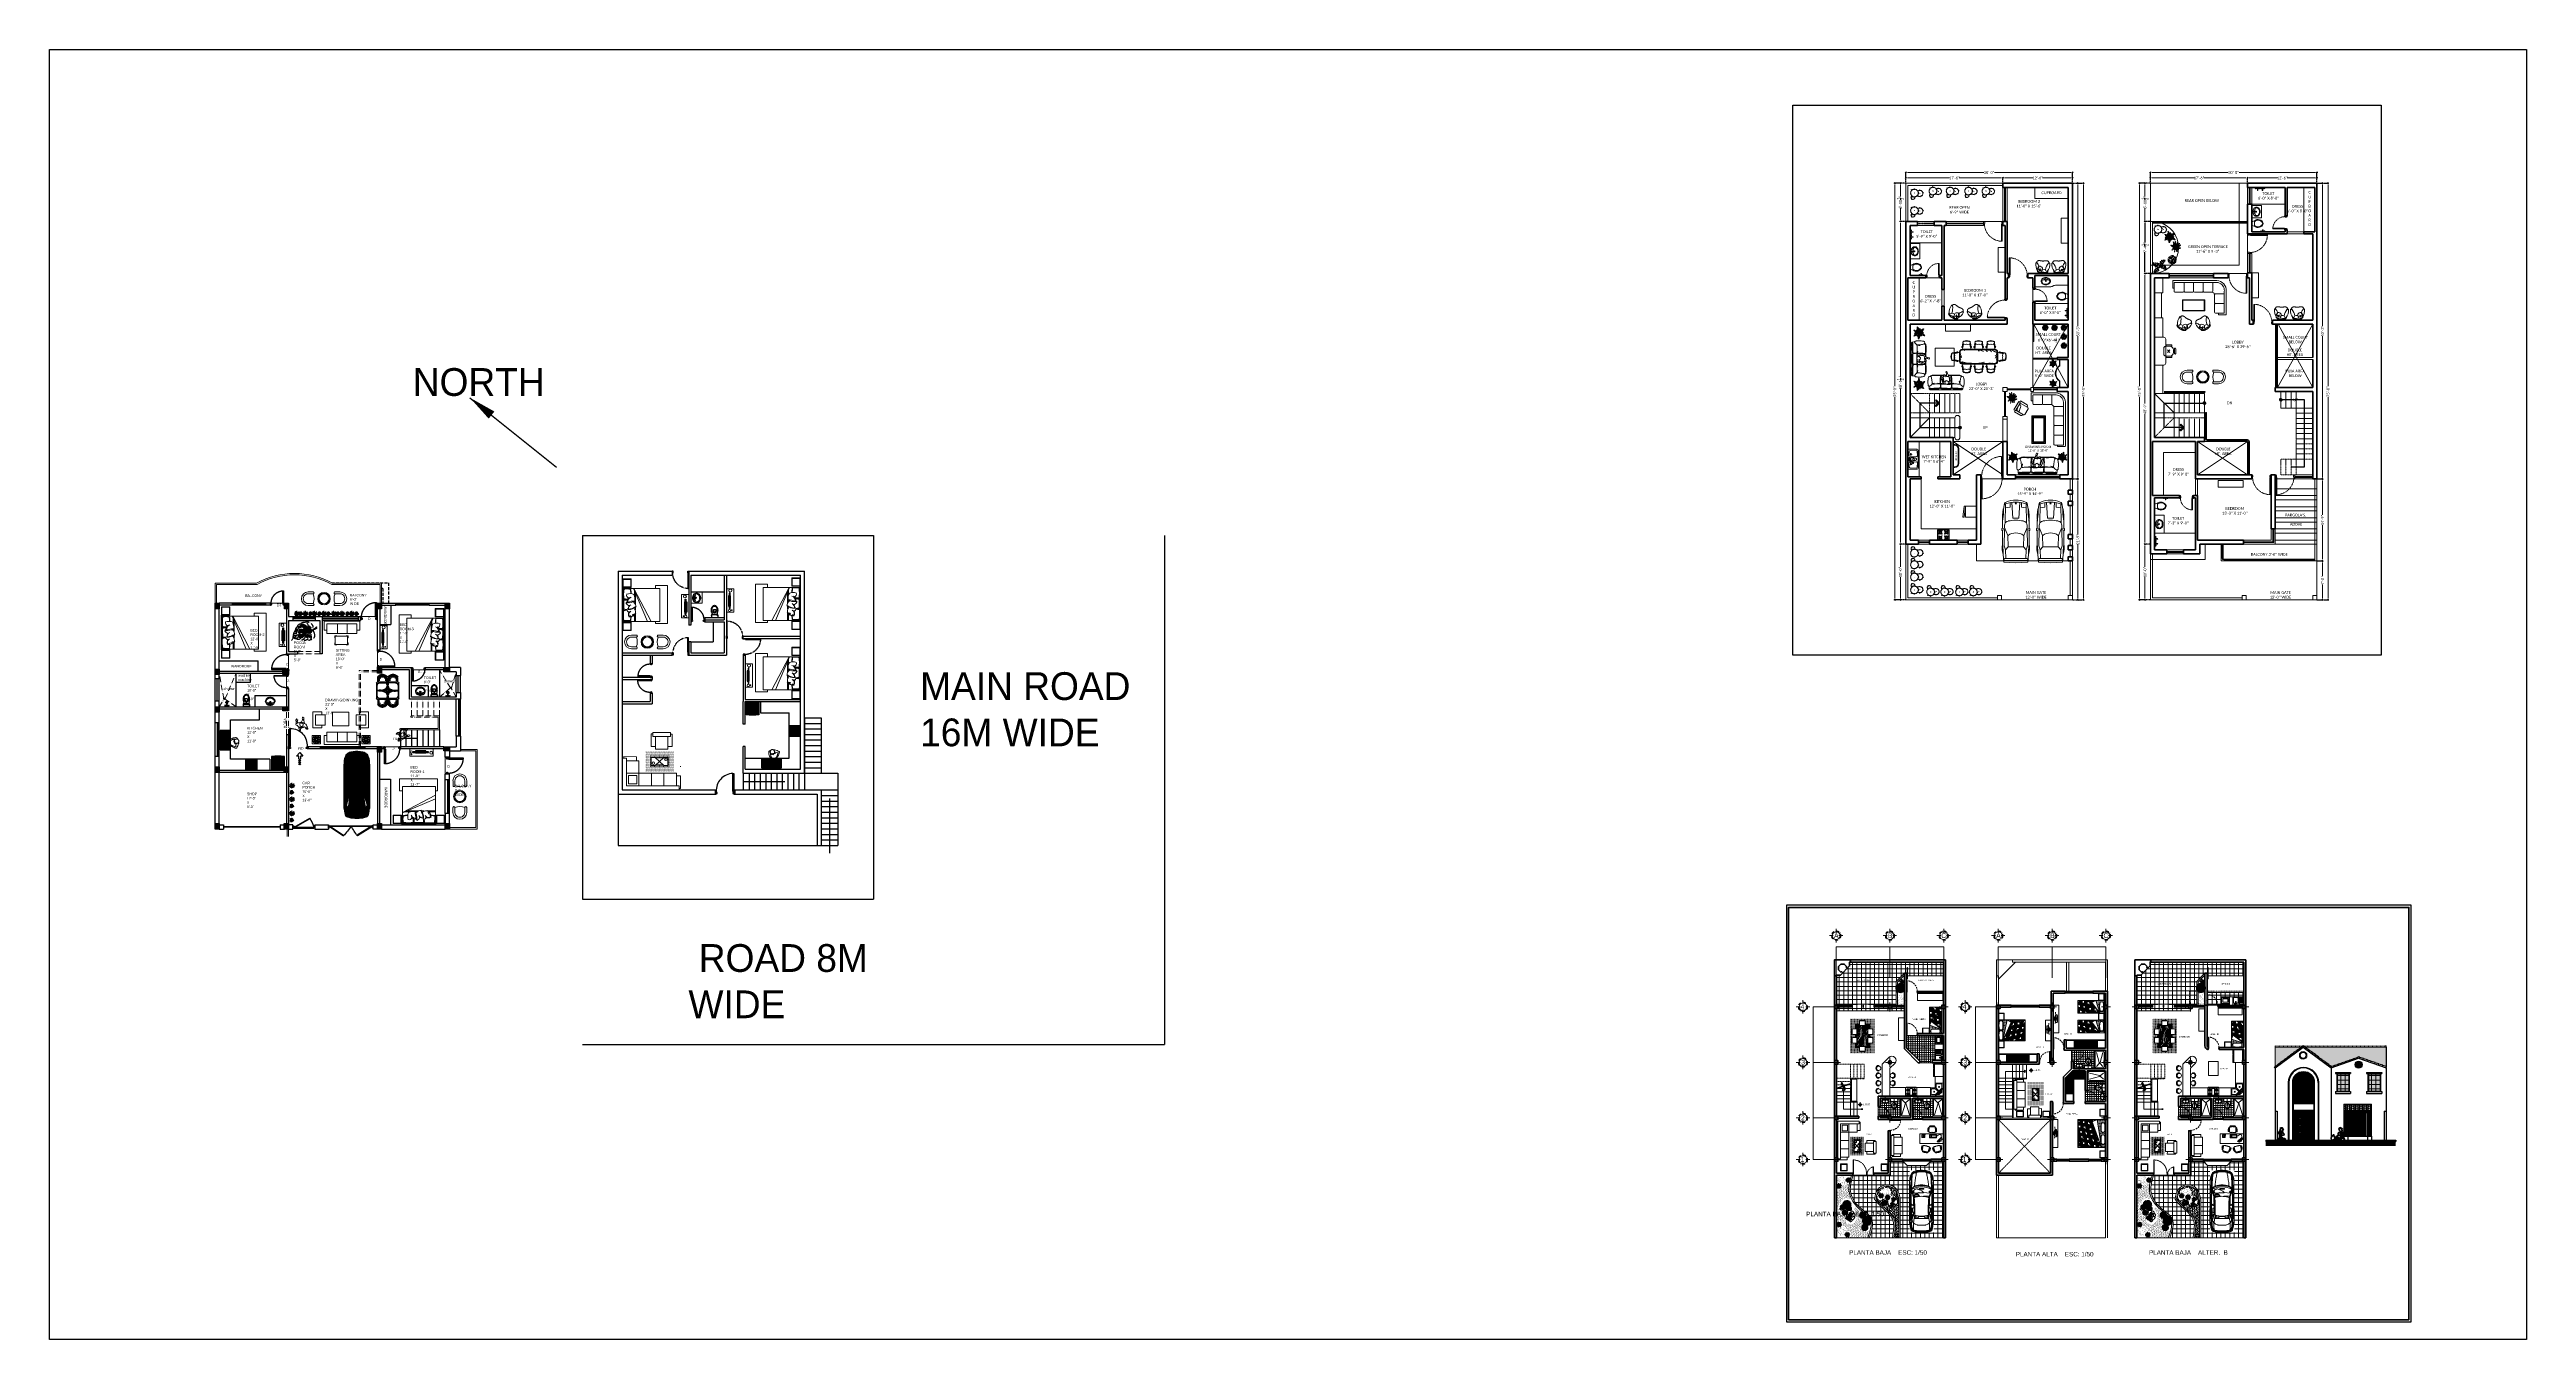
# Model space of a CAD drawing. Extents: x -454308 to 890911, y -14103 to 1343694.
# Drawn here: x 201355 to 206710, y 658422 to 661209 of the extents above; entities that cross this region are included whole.
import ezdxf
from ezdxf.lldxf.tags import DXFTag

# ---------------------------------------------------------------- set-up
doc = ezdxf.new("R2010")
doc.units = 0
doc.header["$MEASUREMENT"] = 0
doc.header["$PDMODE"] = 32
for name, pattern in [('0', [0]), ('ACAD_ISO10W100', [18, 12, -3, 0, -3]), ('DASHDOT', [1, 0.5, -0.25, 0, -0.25]), ('DOT2', [3.175, 0, -3.175]), ('HIDDEN', [9.525, 6.35, -3.175]), ('HIDDEN2', [0.1875, 0.125, -0.0625])]:
    doc.linetypes.add(name, pattern=pattern)
for name, color, linetype, lineweight in [('252', 252, 'Continuous', 9), ('253', 253, 'Continuous', 9), ('A-FURN', 35, 'Continuous', 5), ('A-Plnt', 114, 'Continuous', 5), ('A-Wall', 7, 'Continuous', 30), ('Alz-Puertas', 7, 'Continuous', 18), ('Alz-Teja', 34, 'Continuous', 25), ('AR- Dim', 159, 'Continuous', 9), ('AR-DOOR', 45, 'Continuous', 9), ('AR-FUR', 11, 'Continuous', 9), ('AR-Furn', 30, 'Continuous', 9), ('AR-GLASS', 4, 'Continuous', 13), ('AR-Plants', 72, '0', 9), ('AR-Projection', 210, 'DASHED2', 15), ('AR-RAILING', 11, 'Continuous', 9), ('AR-Stairs 1', 141, 'Continuous', 20), ('AR-Stairs 2', 113, 'HIDDEN', 9), ('AR-TEXT', 163, 'Continuous', 9), ('AR-WALL', 1, 'Continuous', 40), ('AR-Wall 2', 13, 'Continuous', 15), ('AR-WINDOW', 5, 'Continuous', 13), ('AR-Wood Part.', 32, 'Continuous', 20), ('AR_Mobiliario', 211, 'Continuous', 25), ('AR_Vegetacion', 105, 'Continuous', 5), ('CENTER LINE', 252, 'ACAD_ISO10W100', 5), ('col', 232, 'Continuous', 30), ('columnas', 1, 'Continuous', 70), ('cotas', 142, 'Continuous', 9), ('dim', 111, 'Continuous', 9), ('EJES', 8, 'Continuous', 5), ('escaleras', 68, 'Continuous', 20), ('fixture', 150, 'Continuous', 15), ('FLOOR LINE', 142, '0', 5), ('Hatch Gris Claro', 9, 'Continuous', 9), ('Layer3', 170, 'Continuous', 13), ('Mobiliario', 7, 'Continuous', 9), ('Muebles', 46, 'Continuous', 0), ('P-SANIT', 53, 'Continuous', 9), ('paredes', 20, 'Continuous', 50), ('PERSONAS', 7, 'Continuous', 0), ('Piezas sanitarias', 7, 'Continuous', 15), ('PROYECCION', 21, 'Continuous', 9), ('PUERTAS', 7, 'Continuous', 20), ('SANITARIAS', 7, 'Continuous', 15), ('sill', 32, 'Continuous', 25), ('TEXTO', 7, 'Continuous', 15), ('textura', 250, 'Continuous', 13), ('texturas', 253, 'Continuous', 9), ('TILE', 252, 'Continuous', 0), ('TXT', 42, 'Continuous', 25), ('Vegetacion_', 105, 'Continuous', 5), ('VEHICULOS', 7, 'Continuous', 13), ('VENTANAS', 7, 'Continuous', 20), ('WINDOW', 147, 'Continuous', 25)]:
    doc.layers.add(name, color=color, linetype=linetype, lineweight=lineweight)
for name, color, linetype in [('A-Door', 144, 'Continuous'), ('cup', 126, 'Continuous'), ('ELE', 7, 'Continuous'), ('FUR', 250, 'Continuous'), ('FURN', 250, 'Continuous'), ('FURNITURE', 250, 'Continuous'), ('IFF-FURN-DETAIL', 250, 'Continuous'), ('PERSONA', 7, 'Continuous'), ('railing', 162, 'Continuous'), ('stair', 135, 'Continuous'), ('TEXTOS', 7, 'Continuous'), ('VATDUNG', 9, 'Continuous'), ('Vegetacion', 3, 'Continuous'), ('VEGETACIÓN', 3, 'Continuous'), ('WIN', 4, 'Continuous')]:
    doc.layers.add(name, color=color, linetype=linetype)
doc.styles.add('AA_03.50', font='ARIALN.TTF', dxfattribs={"height": 8})
doc.styles.add('AA_06.0', font='CANDARA.TTF', dxfattribs={"height": 6})
doc.styles.add('ARIAL', font='arial.ttf')
doc.styles.add('espacios', font='arial.ttf', dxfattribs={"height": 0.1})
doc.styles.add('gama_50_s', font='arial.ttf', dxfattribs={"height": 0.14})
doc.styles.get("Standard").update_dxf_attribs({"font": 'stylu.ttf', "height": 7})
doc.styles.add('TIMESNEWROMAN', font='times.ttf')
tags = doc.linetypes.add('DASHED2', pattern=[0.375, 0.25, -0.125]).pattern_tags.tags
tags[6:7] = [DXFTag(74, 4), DXFTag(75, 0), DXFTag(340, '0'), DXFTag(46, 1.0), DXFTag(50, 0.0), DXFTag(44, 0.0), DXFTag(45, 0.0)]
tags[4:5] = [DXFTag(74, 4), DXFTag(75, 0), DXFTag(340, '0'), DXFTag(46, 1.0), DXFTag(50, 0.0), DXFTag(44, 0.0), DXFTag(45, 0.0)]
doc.dimstyles.new('AA_03.50', dxfattribs={"dimtxt": 9, "dimasz": 3.25, "dimexe": 1.75, "dimexo": 3.375, "dimgap": 0.09, "dimtad": 0, "dimdec": 0, "dimzin": 3, "dimdsep": 46, "dimlunit": 4, "dimtxsty": 'AA_03.50', "dimblk": 'DOTSMALL', "dimcen": 0.09, "dimclre": 7, "dimadec": 0, "dimazin": 0, "dimtfac": 1, "dimtdec": 0, "dimtofl": 0, "dimtmove": 0, "dimatfit": 3, "dimfxl": 1, "dimtolj": 1, "dimtzin": 0, "dimlwd": -1, "dimarcsym": 0})
doc.dimstyles.new('AA_06.0', dxfattribs={"dimtxt": 6, "dimasz": 3.5, "dimexe": 0.18, "dimexo": 0.0625, "dimgap": 0.09, "dimtad": 0, "dimzin": 1, "dimdsep": 46, "dimlunit": 4, "dimtxsty": 'AA_06.0', "dimblk": 'DIM ARROW', "dimcen": 0.09, "dimclrd": 4, "dimclre": 256, "dimadec": 0, "dimazin": 0, "dimtfac": 1, "dimtofl": 0, "dimtmove": 0, "dimatfit": 3, "dimfxl": 1, "dimtolj": 1, "dimtzin": 0, "dimlwd": -1, "dimarcsym": 0})
doc.dimstyles.new('OI_1-50', dxfattribs={"dimtxt": 4, "dimasz": 0.08, "dimexe": 0.25, "dimexo": 0.25, "dimgap": 0.05, "dimtad": 2, "dimzin": 4, "dimtxsty": 'gama_50_s', "dimblk": 'ARCHTICK', "dimcen": 0.05, "dimdle": 0.2, "dimclrd": 256, "dimclre": 256, "dimclrt": 256, "dimadec": 4, "dimazin": 0, "dimtfac": 0.5, "dimtix": 1, "dimtmove": 1, "dimatfit": 3, "dimldrblk": 'DOTSMALL', "dimfxl": 0.05, "dimlwd": -1, "dimlwe": -1, "dimarcsym": 0})
doc.dimstyles.get("Standard").update_dxf_attribs({"dimtxt": 0.18, "dimasz": 0.18, "dimexe": 0.18, "dimexo": 0.0625, "dimgap": 0.09, "dimtad": 0, "dimtih": 1, "dimtoh": 1, "dimdec": 4, "dimzin": 0, "dimdsep": 46, "dimtxsty": 'Standard', "dimcen": 0.09, "dimadec": 0, "dimazin": 0, "dimtfac": 1, "dimtdec": 4, "dimtofl": 0, "dimtmove": 0, "dimatfit": 3, "dimfxl": 1, "dimtolj": 1, "dimtzin": 0, "dimarcsym": 0})
pattern_1 = [(180, (206536.815, 659373.026), (-1e-15, -9.525), []), (270, (206536.815, 659373.026), (9.525, -2e-15), [])]
pattern_2 = [(90, (204813.163, 658641.817), (-4.7625, 3e-16), []), (180, (204813.163, 658641.817), (-6e-16, -4.7625), [])]
pattern_3 = [(90, (204797.7586, 658641.817), (-4.7625, 3e-16), []), (180, (204797.7586, 658641.817), (-6e-16, -4.7625), [])]
pattern_4 = [(270, (204813.1632, 658641.8171), (1.42875, -3e-16), [])]
pattern_5 = [(180, (205523.283, 658641.817), (-1e-15, -9.525), []), (270, (205523.283, 658641.817), (9.525, -2e-15), [])]
pattern_6 = [(127.5, (205523.2828, 658641.817), (-3.6706, -0.120002), [0, -2.8956, 0, -3.2385, 0, -3.095625]), (97.5, (205523.283, 658641.817), (-5.37619, 3.371425), [0, -1.5621, 0, -2.60985, 0, -1.000125]), (57.5, (205523.2828, 658639.474), (-0.01078, 5.932443), [0, -0.9525, 0, -3.429, 0, -4.47675]), (47.5, (205523.283, 658639.474), (-1.67197, 5.72667), [0, -0.47625, 0, -2.2479, 0, -2.57175])]
pattern_7 = [(180, (206172.911, 658641.817), (-1e-15, -9.525), []), (270, (206172.911, 658641.817), (9.525, -2e-15), [])]
pattern_8 = [(90, (205447.387, 658641.817), (-4.7625, 3e-16), []), (180, (205447.387, 658641.817), (-6e-16, -4.7625), [])]
pattern_9 = [(127.5, (206172.911, 658641.817), (-3.6706, -0.120002), [0, -2.8956, 0, -3.2385, 0, -3.095625]), (97.5, (206172.911, 658641.817), (-5.37619, 3.371425), [0, -1.5621, 0, -2.60985, 0, -1.000125]), (57.5, (206172.911, 658639.474), (-0.01078, 5.932443), [0, -0.9525, 0, -3.429, 0, -4.47675]), (47.5, (206172.911, 658639.474), (-1.67197, 5.72667), [0, -0.47625, 0, -2.2479, 0, -2.57175])]

# ---------------------------------------------------------------- blocks, each defined once
blk = doc.blocks.new('_DotSmall')
at = {"color": 0, "linetype": 'ByBlock', "const_width": 0.5}
blk.add_lwpolyline([(-0.0625, 0, 1), (0.0625, 0, 1)], format="xyb", close=True, dxfattribs=at)
blk = doc.blocks.new('Plt-Pta-080-izq-x15')
at = {"layer": 'PUERTAS'}
for p, q in [((-0.78, 0), (-0.8, 0)), ((-0.78, 0.75), (-0.78, 0)), ((-0.75, 0.75), (-0.78, 0.75)), ((-0.78, 0), (-0.78, -0.03)), ((-0.75, 0), (-0.78, 0)), ((-0.75, 0.75), (-0.75, 0)), ((-0.03, 0), (-0.03, -0.03)), ((0, 0), (-0.03, 0)), ((-0.78, -0.15), (-0.8, -0.15)), ((-0.75, -0.03), (-0.78, -0.03)), ((-0.75, -0.03), (-0.78, -0.15)), ((-0.03, -0.03), (-0.05, -0.03)), ((-0.05, -0.03), (-0.03, -0.15)), ((0, -0.15), (-0.03, -0.15))]:
    blk.add_line(p, q, dxfattribs=at)
at = {"layer": 'PUERTAS', "linetype": 'HIDDEN2'}
blk.add_arc((-0.78, 0), 0.75, 0, 88.0898, dxfattribs=at)
blk = doc.blocks.new('Plt-Wc03')
at = {"layer": 'Piezas sanitarias'}
for p, q in [((-0.09, -0.29), (-0.05, -0.29)), ((-0.07, -0.27), (-0.07, -0.3)), ((0.05, -0.29), (0.09, -0.29)), ((0.07, -0.27), (0.07, -0.3))]:
    blk.add_line(p, q, dxfattribs=at)
at = {"layer": 'Piezas sanitarias', "color": 9, "linetype": 'DASHED2'}
blk.add_line((0, -0.01), (0, -0.86), dxfattribs=at)
at = {"layer": 'Piezas sanitarias'}
for points in [[(-0.22, -0.26, 0.053591), (0.22, -0.26, 0.404026), (0.27, -0.21), (0.28, -0.05, 0.414214), (0.24, -0.01), (-0.24, -0.01, 0.414214), (-0.28, -0.05), (-0.27, -0.21, 0.404026)], [(0, -0.23), (0.23, -0.22, 0.414214), (0.25, -0.19), (0.25, -0.05, 0.383864), (0.22, -0.02), (0, -0.01), (-0.22, -0.02, 0.383864), (-0.25, -0.05), (-0.26, -0.19, 0.414214), (-0.23, -0.22)], [(0, -0.72, 0.37964), (0.14, -0.59, 0.079873), (0.14, -0.49, 0.138583), (0.12, -0.39, 0.226153), (0, -0.34, 0.226153), (-0.12, -0.39, 0.138583), (-0.14, -0.49, 0.079873), (-0.14, -0.59, 0.37964)]]:
    blk.add_lwpolyline(points, format="xyb", close=True, dxfattribs=at)
for points in [[(-0.26, -0.19, 0.012676), (-0.26, -0.23, 0.002263), (-0.26, -0.23), (-0.25, -0.25, 0.001902)], [(-0.26, -0.23), (-0.25, -0.25, 0.056758)], [(-0.25, -0.25), (-0.19, -0.54, 0.056758), (-0.17, -0.64, 0.197284), (-0.06, -0.75, 0.14834), (0.06, -0.75, 0.197284), (0.17, -0.64, 0.056758), (0.19, -0.54), (0.25, -0.25)], [(-0.25, -0.25), (-0.21, -0.49, 0.001902), (-0.19, -0.59, 0.123265), (-0.14, -0.69, 0.121291), (-0.08, -0.75, 0.190117), (0.08, -0.75, 0.121291), (0.14, -0.69, 0.123265), (0.19, -0.59, 0.001902), (0.21, -0.49), (0.25, -0.25, 0.002263)], [(-0.06, -0.47), (-0.05, -0.4, 0.493145), (-0.06, -0.39), (-0.12, -0.4)], [(0.03, -0.54, 0.090248), (0.04, -0.48, 0.414214), (0.03, -0.47), (-0.04, -0.47, 0.414214), (-0.04, -0.48, 0.051629), (-0.04, -0.54)], [(0.25, -0.25), (0.25, -0.23, 0.002263), (0.25, -0.23, 0.012676), (0.25, -0.19, 0.012676)]]:
    blk.add_lwpolyline(points, format="xyb", dxfattribs=at)
blk.add_lwpolyline([(0.25, -0.25), (0.25, -0.23)], dxfattribs=at)
for centre in [(-0.07, -0.29), (0.07, -0.29)]:
    blk.add_circle(centre, 0.008, dxfattribs=at)
blk.add_arc((0.19, -0.43), 0.327, 180.8042, 189.7552, dxfattribs=at)
blk = doc.blocks.new('Plt-Lvmanos04')
at = {"layer": 'Piezas sanitarias', "color": 9, "linetype": 'DASHDOT'}
blk.add_line((0, 0.1), (0, -0.5), dxfattribs=at)
at = {"layer": 'Piezas sanitarias'}
for p, q in [((-0.06, -0.06), (-0.03, -0.06)), ((-0.06, -0.17), (0.06, -0.17)), ((-0.05, -0.05), (-0.05, -0.07)), ((-0.04, -0.31), (-0.02, -0.31)), ((-0.03, -0.3), (-0.03, -0.32)), ((-0.02, -0.06), (0.02, -0.06)), ((-0.01, -0.31), (0.01, -0.31)), ((0, -0.04), (0, -0.08)), ((0, -0.3), (0, -0.32)), ((0.04, -0.31), (0.02, -0.31)), ((0.06, -0.06), (0.03, -0.06)), ((0.03, -0.3), (0.03, -0.32)), ((0.04, -0.05), (0.04, -0.07))]:
    blk.add_line(p, q, dxfattribs=at)
for points in [[(-0.2, -0.01, 0.488786), (-0.2, -0.01), (0.2, -0.01, 0.488786), (0.2, -0.01, -0.001137), (0.2, -0.01, 0.344648), (0.19, 0), (-0.19, 0, 0.344648), (-0.2, -0.01, -0.001137)], [(0, -0.1, -0.069791), (0.08, -0.11, -0.058652), (0.15, -0.14, -0.026369), (0.17, -0.15, -0.128687), (0.2, -0.19, -0.052138), (0.21, -0.21, -0.233681), (0.18, -0.29, -0.15547), (0.09, -0.33, -0.039583), (0, -0.34, -0.039583), (-0.09, -0.33, -0.15547), (-0.18, -0.29, -0.233681), (-0.21, -0.21, -0.052138), (-0.2, -0.19, -0.128687), (-0.17, -0.15, -0.026369), (-0.15, -0.14, -0.058652), (-0.08, -0.11, -0.069791)], [(-0.03, -0.31, 0.056606), (-0.03, -0.31, 0.070345), (-0.03, -0.31, 0.106153), (-0.04, -0.31, 0.161551), (-0.04, -0.31, 0.161551), (-0.04, -0.31, 0.106153), (-0.03, -0.32, 0.070345), (-0.03, -0.32, 0.056606), (-0.03, -0.32, 0.056606), (-0.02, -0.32, 0.070345), (-0.02, -0.32, 0.106153), (-0.02, -0.31, 0.161551), (-0.02, -0.31, 0.161551), (-0.02, -0.31, 0.106153), (-0.02, -0.31, 0.070345), (-0.02, -0.31, 0.056606)], [(0, -0.31, 0.056606), (0, -0.31, 0.070345), (-0.01, -0.31, 0.106153), (-0.01, -0.31, 0.161551), (-0.01, -0.31, 0.161551), (-0.01, -0.31, 0.106153), (-0.01, -0.32, 0.070345), (0, -0.32, 0.056606), (0, -0.32, 0.056606), (0, -0.32, 0.070345), (0.01, -0.32, 0.106153), (0.01, -0.31, 0.161551), (0.01, -0.31, 0.161551), (0.01, -0.31, 0.106153), (0.01, -0.31, 0.070345), (0, -0.31, 0.056606)], [(0.03, -0.31, -0.056606), (0.03, -0.31, -0.070345), (0.03, -0.31, -0.106153), (0.04, -0.31, -0.161551), (0.04, -0.31, -0.161551), (0.04, -0.31, -0.106153), (0.03, -0.32, -0.070345), (0.03, -0.32, -0.056606), (0.03, -0.32, -0.056606), (0.02, -0.32, -0.070345), (0.02, -0.32, -0.106153), (0.02, -0.31, -0.161551), (0.02, -0.31, -0.161551), (0.02, -0.31, -0.106153), (0.02, -0.31, -0.070345), (0.02, -0.31, -0.056606)]]:
    blk.add_lwpolyline(points, format="xyb", close=True, dxfattribs=at)
for points in [[(0.2, -0.01, 0.015268), (0.21, -0.06, 0.006896), (0.23, -0.14, 0.006472), (0.24, -0.17, -0.027897), (0.25, -0.21, -0.218728), (0.2, -0.31, -0.154996), (0.1, -0.36, -0.039605), (0, -0.37, -0.039605), (-0.1, -0.36, -0.154996), (-0.2, -0.31, -0.218728), (-0.25, -0.21, -0.027897), (-0.24, -0.17, 0.006472), (-0.23, -0.14, 0.006896), (-0.21, -0.06, 0.014131), (-0.2, -0.01, 0.014131)], [(-0.17, -0.14, -0.007513), (-0.16, -0.13, -0.034507), (-0.11, -0.11, -0.513393), (-0.11, -0.12), (-0.11, -0.12, -0.320792), (-0.11, -0.12, -0.320792)], [(-0.09, -0.03), (-0.09, -0.1, 0.487083), (-0.08, -0.11, 0.487083)], [(0.09, -0.03), (0.09, -0.1, -0.487083), (0.08, -0.11)], [(0.17, -0.14, 0.007513), (0.16, -0.13, 0.034507), (0.11, -0.11, 0.513393), (0.11, -0.12), (0.11, -0.12, 0.320792), (0.11, -0.12, 0.320792)]]:
    blk.add_lwpolyline(points, format="xyb", dxfattribs=at)
for centre, radius in [((-0.05, -0.06), 0.006), ((0, -0.17), 0.0355), ((0, -0.06), 0.015), ((0, -0.17), 0.0225), ((0.04, -0.06), 0.006)]:
    blk.add_circle(centre, radius, dxfattribs=at)
blk = doc.blocks.new('Plt-Pta-070-izq-x15')
at = {"layer": 'PUERTAS'}
for p, q in [((-0.68, 0), (-0.7, 0)), ((-0.68, 0), (-0.68, -0.03)), ((-0.68, 0.65), (-0.68, 0)), ((-0.65, 0.65), (-0.68, 0.65)), ((-0.65, 0), (-0.68, 0)), ((-0.65, 0.65), (-0.65, 0)), ((0, 0), (-0.03, 0)), ((-0.03, 0), (-0.03, -0.03)), ((-0.68, -0.15), (-0.7, -0.15)), ((-0.65, -0.03), (-0.68, -0.15)), ((-0.65, -0.03), (-0.68, -0.03)), ((-0.03, -0.03), (-0.05, -0.03)), ((-0.05, -0.03), (-0.03, -0.15)), ((0, -0.15), (-0.03, -0.15))]:
    blk.add_line(p, q, dxfattribs=at)
blk.add_arc((-0.68, 0), 0.65, 0, 87.7958, dxfattribs=at)
blk = doc.blocks.new('Plt-Nevera01')
at = {"layer": 'Mobiliario'}
for p, q in [((0, 0), (0, 0.9)), ((0, 0.9), (0.63, 0.9)), ((0, 0), (0.63, 0)), ((0.63, 0.3), (0.63, 0.9)), ((0.63, 0.87), (0.65, 0.87)), ((0.63, 0.38), (0.65, 0.38)), ((0.63, 0), (0.63, 0.3)), ((0.63, 0.27), (0.65, 0.27)), ((0.63, 0.03), (0.65, 0.03)), ((0.65, 0.9), (0.7, 0.9)), ((0.65, 0.35), (0.65, 0.9)), ((0.65, 0.35), (0.7, 0.35)), ((0.65, 0.3), (0.7, 0.3)), ((0.65, 0), (0.65, 0.3)), ((0.65, 0), (0.7, 0)), ((0.7, 0.35), (0.7, 0.9)), ((0.7, 0), (0.7, 0.3))]:
    blk.add_line(p, q, dxfattribs=at)
for points, const_width in [([(0.64, 0.38), (0.64, 0.87)], 0.02), ([(0.64, 0.03), (0.64, 0.27)], 0.02), ([(0.71, 0.38), (0.71, 0.44)], 0.01), ([(0.71, 0.28), (0.71, 0.23)], 0.01)]:
    blk.add_lwpolyline(points, dxfattribs=dict(at, const_width=const_width))
blk = doc.blocks.new('rtyrtytutyuyui')
at = {"linetype": 'Continuous'}
for points in [[(-137.06, -197.46), (-136.89, -197.63)], [(-136.66, -197.46), (-136.83, -197.63)]]:
    blk.add_lwpolyline(points, dxfattribs=at)
blk.add_arc((-136.86, -197.59), 0.0514, 234.4522, 300.0173, dxfattribs=at)
at = {"layer": 'Mobiliario'}
for p, q in [((-136.55, -197.1), (-137.15, -197.1)), ((-137.07, -197.2), (-137.07, -197.42)), ((-136.7, -197.15), (-137.02, -197.15)), ((-136.65, -197.2), (-136.65, -197.42))]:
    blk.add_line(p, q, dxfattribs=at)
blk.add_circle((-136.86, -197.36), 0.0339, dxfattribs=at)
for centre, start, end in [((-137.02, -197.2), 90, 180), ((-137.02, -197.42), 180, 225), ((-136.7, -197.2), 0, 90), ((-136.7, -197.42), 319.078, 0)]:
    blk.add_arc(centre, 0.05, start, end, dxfattribs=at)
blk = doc.blocks.new('A$C63E0405E')
at = {"layer": 'Mobiliario'}
for p, q in [((0.45, 0.48), (0.44, 0.47)), ((0.44, 0.47), (0.65, 0.25)), ((0.45, 0.48), (0.67, 0.27))]:
    blk.add_line(p, q, dxfattribs=at)
for points in [[(0.32, 0), (0.61, 0.3)], [(0.42, 0.1), (0.63, 0.1)], [(0.63, 0.31), (0.92, 0.61)], [(0.63, 0.1), (0.82, 0.29)], [(0.82, 0.51), (0.82, 0.29)]]:
    blk.add_lwpolyline(points, dxfattribs=at)
for centre in [(0.6, 0.18), (0.67, 0.25), (0.74, 0.32)]:
    blk.add_circle(centre, 0.0212, dxfattribs=at)
at = {"layer": 'Mobiliario', "xscale": -1, "rotation": 89.99999999999352}
blk.add_blockref('rtyrtytutyuyui', (-197.1, -136.55), dxfattribs=at)
at = {"layer": 'Mobiliario'}
blk.add_blockref('rtyrtytutyuyui', (137.47, 198.02), dxfattribs=at)
blk = doc.blocks.new('7uytiyuiuyoiyoyoiuiouou')
at = {"layer": 'Mobiliario'}
for p, q in [((-131.99, -205.93), (-131.99, -205.19)), ((-131.99, -205.19), (-131.96, -205.19)), ((-131.96, -205.17), (-131.96, -205.94)), ((-131.36, -205.16), (-131.94, -205.16)), ((-131.8, -205.3), (-131.83, -205.25)), ((-131.49, -205.3), (-131.47, -205.25)), ((-131.39, -205.16), (-131.39, -205.96)), ((-131.36, -205.96), (-131.36, -205.16)), ((-131.96, -205.93), (-131.99, -205.93)), ((-131.94, -205.96), (-131.36, -205.96)), ((-131.8, -205.34), (-131.83, -205.39)), ((-131.8, -205.77), (-131.83, -205.73)), ((-131.8, -205.82), (-131.83, -205.86)), ((-131.76, -205.32), (-131.71, -205.32)), ((-131.76, -205.8), (-131.71, -205.8)), ((-131.53, -205.32), (-131.59, -205.32)), ((-131.53, -205.8), (-131.59, -205.8)), ((-131.49, -205.34), (-131.47, -205.39)), ((-131.49, -205.77), (-131.47, -205.73)), ((-131.49, -205.82), (-131.47, -205.86))]:
    blk.add_line(p, q, dxfattribs=at)
at = {"layer": 'Mobiliario', "const_width": 0.02}
for points in [[(-131.97, -205.21), (-131.97, -205.31)], [(-131.97, -205.35), (-131.97, -205.46)], [(-131.97, -205.66), (-131.97, -205.76)], [(-131.97, -205.8), (-131.97, -205.91)]]:
    blk.add_lwpolyline(points, dxfattribs=at)
at = {"layer": 'Mobiliario'}
blk.add_lwpolyline([(-131.89, -205.66), (-131.43, -205.66), (-131.43, -205.46), (-131.89, -205.46)], close=True, dxfattribs=at)
for centre, radius in [((-131.79, -205.32), 0.1), ((-131.79, -205.32), 0.08), ((-131.51, -205.32), 0.1), ((-131.51, -205.32), 0.08), ((-131.79, -205.8), 0.1), ((-131.79, -205.8), 0.08), ((-131.79, -205.32), 0.0275), ((-131.79, -205.8), 0.0275), ((-131.79, -205.32), 0.015), ((-131.79, -205.8), 0.015), ((-131.51, -205.8), 0.1), ((-131.51, -205.8), 0.08), ((-131.51, -205.32), 0.0275), ((-131.51, -205.8), 0.0275), ((-131.51, -205.32), 0.015), ((-131.51, -205.8), 0.015)]:
    blk.add_circle(centre, radius, dxfattribs=at)
for centre, start, end in [((-131.94, -205.17), 90, 180), ((-131.94, -205.94), 180, 270)]:
    blk.add_arc(centre, 0.015, start, end, dxfattribs=at)
blk = doc.blocks.new('silla')
at = {"layer": 'Mobiliario'}
for p, q in [((-0.28, 0), (-0.3, 0)), ((0.28, 0), (0.3, 0)), ((-0.18, -0.14), (-0.22, -0.17)), ((-0.15, -0.17), (-0.18, -0.2)), ((0.15, -0.17), (0.18, -0.2)), ((0.18, -0.14), (0.22, -0.17))]:
    blk.add_line(p, q, dxfattribs=at)
blk.add_circle((0, 0), 0.225, dxfattribs=at)
for radius in [0.3, 0.275]:
    blk.add_arc((0, 0), radius, 180, 0, dxfattribs=at)
blk = doc.blocks.new('Batea80')
at = {"layer": 'Mobiliario', "linetype": 'Continuous'}
for p, q in [((-0.6, 0.38), (-0.6, 0.8)), ((-0.6, 0.8), (-0.6, 0.8)), ((0, 0.8), (-0.6, 0.8)), ((-0.6, 0), (-0.6, 0.38)), ((0, 0), (-0.6, 0)), ((-0.55, 0.43), (-0.55, 0.75)), ((-0.05, 0.75), (-0.55, 0.75)), ((-0.05, 0.43), (-0.55, 0.43)), ((-0.55, 0.1), (-0.55, 0.33)), ((-0.5, 0.48), (-0.5, 0.7)), ((-0.2, 0.38), (-0.5, 0.38)), ((-0.2, 0.05), (-0.5, 0.05)), ((-0.45, 0.48), (-0.45, 0.7)), ((-0.45, 0.48), (-0.45, 0.7)), ((-0.4, 0.48), (-0.4, 0.7)), ((-0.4, 0.48), (-0.4, 0.7)), ((-0.35, 0.48), (-0.35, 0.7)), ((-0.3, 0.48), (-0.3, 0.7)), ((-0.25, 0.48), (-0.25, 0.7)), ((-0.2, 0.23), (-0.24, 0.23)), ((-0.2, 0.2), (-0.24, 0.2)), ((-0.21, 0.22), (-0.2, 0.23)), ((-0.21, 0.22), (-0.2, 0.2)), ((-0.2, 0.48), (-0.2, 0.7)), ((0, 0.23), (-0.19, 0.23)), ((-0.18, 0.22), (-0.19, 0.23)), ((-0.18, 0.22), (-0.19, 0.2)), ((0, 0.2), (-0.19, 0.2)), ((-0.15, 0.48), (-0.15, 0.7)), ((-0.15, 0.23), (-0.15, 0.33)), ((-0.15, 0.23), (-0.15, 0.23)), ((-0.15, 0.19), (-0.15, 0.2)), ((-0.15, 0.2), (-0.15, 0.17)), ((-0.15, 0.1), (-0.15, 0.2)), ((-0.12, 0.27), (-0.12, 0.28)), ((-0.12, 0.15), (-0.12, 0.17)), ((-0.05, 0.43), (-0.05, 0.75)), ((-0.03, 0.23), (-0.03, 0.28)), ((-0.03, 0.15), (-0.03, 0.2)), ((0, 0), (0, 0.8))]:
    blk.add_line(p, q, dxfattribs=at)
for centre, radius in [((-0.19, 0.25), 0.01), ((-0.19, 0.22), 0.005), ((-0.19, 0.18), 0.01), ((-0.1, 0.48), 0.0175)]:
    blk.add_circle(centre, radius, dxfattribs=at)
for centre, radius, start, end in [((-0.5, 0.33), 0.05, 90, 180), ((-0.5, 0.1), 0.05, 180, 270), ((-0.24, 0.22), 0.03, 24.6243, 335.3757), ((-0.24, 0.22), 0.0125, 90, 270), ((-0.24, 0.22), 0.0125, 90, 270), ((-0.24, 0.22), 0.0125, 90, 270), ((-0.23, 0.22), 0.0125, 90, 270), ((-0.2, 0.33), 0.05, 0, 90), ((-0.35, 0.21), 0.149, 2.406, 15.0864), ((-0.35, 0.22), 0.149, 344.9136, 357.594), ((-0.2, 0.1), 0.05, 270, 0), ((-0.04, 0.21), 0.149, 164.9136, 177.594), ((-0.04, 0.22), 0.149, 182.406, 195.0864), ((-0.15, 0.27), 0.035, 270, 0), ((-0.15, 0.17), 0.035, 0, 90), ((-0.07, 0.28), 0.04, 0, 180), ((-0.07, 0.15), 0.04, 180, 0)]:
    blk.add_arc(centre, radius, start, end, dxfattribs=at)
blk = doc.blocks.new('Lavadora')
at = {"layer": 'Mobiliario', "linetype": 'Continuous'}
for p, q in [((-0.29, 0.27), (-0.32, 0.27)), ((-0.32, -0.33), (-0.32, 0.27)), ((-0.29, 0.24), (-0.29, 0.27)), ((0.26, 0.24), (-0.29, 0.24)), ((0.26, 0.22), (-0.29, 0.22)), ((-0.02, 0.22), (-0.29, 0.22)), ((-0.29, -0.01), (-0.29, 0.22)), ((-0.29, -0.21), (-0.29, 0.22)), ((-0.19, 0.14), (-0.21, 0.14)), ((-0.21, -0.13), (-0.21, 0.14)), ((0.16, 0.14), (-0.19, 0.14)), ((0.16, 0.12), (-0.19, 0.12)), ((-0.19, -0.11), (-0.19, 0.12)), ((0.16, 0.14), (0.18, 0.14)), ((0.16, -0.11), (0.16, 0.12)), ((0.18, -0.13), (0.18, 0.14)), ((0.26, 0.24), (0.26, 0.27)), ((0.28, 0.27), (0.26, 0.27)), ((0.26, -0.21), (0.26, 0.22)), ((0.28, -0.33), (0.28, 0.27)), ((0.28, -0.23), (-0.32, -0.23)), ((0.28, -0.24), (-0.32, -0.24)), ((0.28, -0.26), (-0.32, -0.26)), ((0.28, -0.28), (-0.32, -0.28)), ((0.28, -0.33), (-0.32, -0.33)), ((0.28, -0.33), (-0.32, -0.33)), ((0.26, -0.21), (-0.29, -0.21)), ((-0.19, -0.13), (-0.21, -0.13)), ((0.16, -0.11), (-0.19, -0.11)), ((0.16, -0.13), (-0.19, -0.13)), ((0.16, -0.13), (0.18, -0.13)), ((0.26, -0.23), (0.26, -0.02))]:
    blk.add_line(p, q, dxfattribs=at)
blk = doc.blocks.new('Plt-Mesa06p-0')
at = {"layer": 'Mobiliario'}
h = blk.add_hatch(dxfattribs=at)
h.set_pattern_fill('DOTS,_O', color=9, scale=0.5)
h.set_pattern_definition([(0, (-40.123595, -20.653895), (0.015625, 0.03125), [0, -0.03125])])
h.paths.add_polyline_path([(1.22, 0.87), (-1.25, 0.87), (-1.25, -0.9), (1.22, -0.9)])
h.paths.add_polyline_path([(0.88, 0.52), (0.88, 0.19), (1.04, 0.19, -0.414214), (1.09, 0.14), (1.09, -0.16, -0.414214), (1.04, -0.21), (0.88, -0.21), (0.88, -0.56), (0.5, -0.56), (0.5, -0.72, -0.414214), (0.45, -0.77), (0.15, -0.77, -0.414214), (0.1, -0.72), (0.1, -0.56), (-0.13, -0.56), (-0.13, -0.72, -0.414214), (-0.18, -0.77), (-0.48, -0.77, -0.414214), (-0.53, -0.72), (-0.53, -0.56), (-0.91, -0.56), (-0.91, -0.21), (-1.06, -0.21, -0.414214), (-1.11, -0.16), (-1.11, 0.14, -0.414214), (-1.06, 0.19), (-0.91, 0.19), (-0.91, 0.52), (-0.53, 0.52), (-0.53, 0.68, -0.414214), (-0.48, 0.73), (-0.18, 0.73, -0.414214), (-0.13, 0.68), (-0.13, 0.52), (0.1, 0.52), (0.1, 0.68, -0.414214), (0.15, 0.73), (0.45, 0.73, -0.414214), (0.5, 0.68), (0.5, 0.52)], flags=16)
h.paths.add_polyline_path([(0.74, 0.28), (0.74, -0.32, -0.414214), (0.64, -0.42), (-0.66, -0.42, -0.414214), (-0.76, -0.32), (-0.76, 0.28, -0.414214), (-0.66, 0.38), (0.64, 0.38, -0.414214)], flags=0)
h = blk.add_hatch(dxfattribs=at)
h.set_pattern_fill('DOTS,_O', color=9, scale=0.33)
h.set_pattern_definition([(0, (-40.123595, -20.653895), (0.0103125, 0.020625), [0, -0.020625])])
h.paths.add_polyline_path([(0.1, 0.52), (-0.13, 0.52), (-0.13, 0.38), (0.1, 0.38)])
h.paths.add_polyline_path([(-0.53, 0.38), (-0.53, 0.52), (-0.91, 0.52), (-0.91, 0.19), (-0.76, 0.19), (-0.76, 0.28, -0.414214), (-0.66, 0.38)])
h.paths.add_polyline_path([(-0.76, -0.32), (-0.76, -0.21), (-0.91, -0.21), (-0.91, -0.56), (-0.53, -0.56), (-0.53, -0.42), (-0.66, -0.42, -0.414214)])
h.paths.add_polyline_path([(0.1, -0.56), (0.1, -0.42), (-0.13, -0.42), (-0.13, -0.56)])
h.paths.add_polyline_path([(0.88, -0.21), (0.74, -0.21), (0.74, -0.32, -0.414214), (0.64, -0.42), (0.5, -0.42), (0.5, -0.56), (0.88, -0.56)])
h.paths.add_polyline_path([(0.74, 0.28), (0.74, 0.19), (0.88, 0.19), (0.88, 0.52), (0.5, 0.52), (0.5, 0.38), (0.64, 0.38, -0.414214)])
h = blk.add_hatch(dxfattribs=at)
h.set_pattern_fill('WOODFACE,_O', color=8, scale=0.75, angle=120)
h.set_pattern_definition([(120, (-40.2311, -20.54274), (-1.024519, 0.274519), [0.0375, -0.7125]), (210, (-40.6084, -20.4142), (-0.274519, -1.024519), [0.075, -0.675]), (165, (-40.46845, -20.5066), (-0.649519, -0.375), [0.053025, -0.159075, 0.053025, -0.10605, 0.37125, -0.318235]), (165, (-40.17985, -20.55647), (-0.649519, -0.375), [0.0530325, -0.106065, 0.0530325, -0.84853]), (165, (-40.37605, -20.36664), (-0.649519, -0.375), [0.053033, -1.007628]), (165, (-40.38107, -20.28293), (-0.649519, -0.375), [0.053033, -1.007628]), (165, (-40.38977, -20.41786), (-0.649519, -0.375), [0.053033, -1.007628]), (165, (-40.4035, -20.4691), (-0.649519, -0.375), [0.106065, -0.954595]), (165, (-40.9844, -20.58796), (-0.649519, -0.375), [0.106065, -0.954595]), (165, (-40.3985, -20.5528), (-0.649519, -0.375), [0.21213, -0.84853]), (165, (-40.4122, -20.604), (-0.649519, -0.375), [0.21213, -0.84853]), (165, (-40.8508, -20.29433), (-0.649519, -0.375), [0.21213, -0.84853]), (165, (-40.4584, -20.674), (-0.649519, -0.375), [0.159099, -0.901561]), (165, (-40.48083, -20.86014), (-0.649519, -0.375), [0.159099, -0.901561]), (165, (-40.4534, -20.7577), (-0.649519, -0.375), [0.159099, -0.901561]), (165, (-40.892, -20.448), (-0.649519, -0.375), [0.265165, -0.795495]), (165, (-40.88696, -20.5317), (-0.649519, -0.375), [0.265165, -0.795495]), (165, (-40.7621, -20.373), (-0.649519, -0.375), [0.371231, -0.689429]), (146.56505, (-40.33352, -20.5153), (-0.375, 0.649519), [0.083853, -1.593198]), (146.56505, (-40.60338, -20.4979), (-0.375, 0.649519), [0.083853, -1.593198]), (146.56505, (-40.51968, -20.49286), (-0.375, 0.649519), [0.083853, -1.593198]), (146.56505, (-40.24982, -20.51026), (-0.375, 0.649519), [0.167705, -1.509346]), (146.56505, (-40.6171, -20.5491), (-0.375, 0.649519), [0.251558, -1.425493]), (146.56505, (-40.61208, -20.6328), (-0.375, 0.649519), [0.33541, -1.341641]), (146.56505, (-40.60706, -20.7165), (-0.375, 0.649519), [0.33541, -1.341641]), (146.56505, (-40.74566, -20.92644), (-0.375, 0.649519), [0.33541, -1.341641]), (146.56505, (-40.6807, -20.88894), (-0.375, 0.649519), [0.419263, -1.257788]), (146.56505, (-40.6345, -20.81897), (-0.375, 0.649519), [0.419263, -1.257788]), (183.43495, (-40.50595, -20.44164), (-0.649519, -0.375), [0.083853, -1.593198]), (183.43495, (-40.38475, -20.50156), (-0.649519, -0.375), [0.083853, -1.593198]), (183.43495, (-40.23107, -20.54274), (-0.649519, -0.375), [0.167705, -1.509346]), (183.43495, (-40.441, -20.40414), (-0.649519, -0.375), [0.167705, -1.509346]), (183.43495, (-40.1611, -20.58894), (-0.649519, -0.375), [0.251558, -1.425493]), (183.43495, (-40.1236, -20.6539), (-0.649519, -0.375), [0.33541, -1.341641]), (183.43495, (-40.49357, -20.08808), (-0.649519, -0.375), [0.33541, -1.341641]), (183.43495, (-40.42727, -20.3529), (-0.649519, -0.375), [0.33541, -1.341641]), (183.43495, (-40.43732, -20.1855), (-0.649519, -0.375), [0.419263, -1.257788]), (183.43495, (-40.4323, -20.2692), (-0.649519, -0.375), [0.419263, -1.257788])])
h.paths.add_polyline_path([(0.64, -0.42, 0.414214), (0.74, -0.32), (0.74, 0.28, 0.414214), (0.64, 0.38), (-0.66, 0.38, 0.414214), (-0.76, 0.28), (-0.76, -0.32, 0.414214), (-0.66, -0.42)])
for p, q in [((-1.14, 0.19), (-1.14, -0.21)), ((-1.11, 0.14), (-1.11, -0.16)), ((-1.06, 0.19), (-0.76, 0.19)), ((-0.53, 0.76), (-0.13, 0.76)), ((-0.53, 0.68), (-0.53, 0.38)), ((-0.48, 0.73), (-0.18, 0.73)), ((-0.13, 0.68), (-0.13, 0.38)), ((0.5, 0.76), (0.1, 0.76)), ((0.1, 0.68), (0.1, 0.38)), ((0.45, 0.73), (0.15, 0.73)), ((0.5, 0.68), (0.5, 0.38)), ((1.04, 0.19), (0.74, 0.19)), ((1.09, 0.14), (1.09, -0.16)), ((1.11, 0.19), (1.11, -0.21)), ((-1.06, -0.21), (-0.76, -0.21)), ((-0.53, -0.72), (-0.53, -0.42)), ((-0.53, -0.79), (-0.13, -0.79)), ((-0.48, -0.77), (-0.18, -0.77)), ((-0.13, -0.72), (-0.13, -0.42)), ((0.1, -0.72), (0.1, -0.42)), ((0.5, -0.79), (0.1, -0.79)), ((0.45, -0.77), (0.15, -0.77)), ((0.5, -0.72), (0.5, -0.42)), ((1.04, -0.21), (0.74, -0.21))]:
    blk.add_line(p, q, dxfattribs=at)
blk.add_lwpolyline([(-0.66, 0.38), (0.64, 0.38, -0.414214), (0.74, 0.28), (0.74, -0.32, -0.414214), (0.64, -0.42), (-0.66, -0.42, -0.414214), (-0.76, -0.32), (-0.76, 0.28, -0.414214)], format="xyb", close=True, dxfattribs=at)
for centre, start, end in [((-1.06, 0.14), 90, 180), ((-0.48, 0.68), 90, 180), ((-0.18, 0.68), 0, 90), ((0.15, 0.68), 90, 180), ((0.45, 0.68), 0, 90), ((1.04, 0.14), 0, 90), ((-1.06, -0.16), 180, 270), ((-0.48, -0.72), 180, 270), ((-0.18, -0.72), 270, 0), ((0.15, -0.72), 180, 270), ((0.45, -0.72), 270, 360), ((1.04, -0.16), 270, 0)]:
    blk.add_arc(centre, 0.05, start, end, dxfattribs=at)
blk = doc.blocks.new('Plt-Pta-Cor-080x15')
at = {"layer": 'PUERTAS'}
for p, q in [((0.025, 0), (0, 0)), ((0.025, 0), (0.025, -0.15)), ((0.775, 0), (0.775, -0.15)), ((0.8, 0), (0.775, 0)), ((0.025, -0.15), (0, -0.15)), ((0.8, -0.15), (0.775, -0.15))]:
    blk.add_line(p, q, dxfattribs=at)
blk.add_lwpolyline([(0.4, 0.05), (0.4, 0.075), (-0.4, 0.075), (-0.4, 0.05)], close=True, dxfattribs=at)
blk = doc.blocks.new('mesa')
at = {"layer": 'Mobiliario'}
for p, q in [((0.08, 12.41), (0.33, 12.41)), ((0.08, 11.9), (0.08, 12.41)), ((0.33, 11.9), (0.08, 11.9)), ((0.89, 11.9), (0.33, 12.41)), ((0.33, 11.9), (0.89, 12.41)), ((0.37, 12.38), (0.86, 12.38)), ((0.86, 11.93), (0.37, 11.93)), ((0.89, 12.41), (1.14, 12.41)), ((1.14, 11.9), (0.89, 11.9)), ((1.14, 12.41), (1.14, 11.9))]:
    blk.add_line(p, q, dxfattribs=at)
for centre in [(0.22, 12.27), (1.02, 12.02)]:
    blk.add_circle(centre, 0.0794, dxfattribs=at)
blk = doc.blocks.new('gjgjsgf')
at = {"layer": 'Mobiliario'}
for p, q in [((-0.73, 0.07), (-0.72, -0.13)), ((-0.13, 0.07), (-0.73, 0.07)), ((-0.05, 0), (-0.25, 0)), ((-0.13, 0), (-0.13, 0.07)), ((-0.13, 0), (-0.13, 0.07)), ((-0.05, -0.85), (-0.05, 0)), ((-0.25, -0.13), (-0.85, -0.13)), ((-0.25, -0.13), (-0.85, -0.13)), ((-0.25, -0.13), (-0.85, -0.13)), ((-0.85, -0.13), (-0.25, -0.13)), ((-0.85, -0.13), (-0.25, -0.13)), ((-0.85, -0.13), (-0.85, -0.73)), ((-0.25, -0.13), (-0.85, -0.13)), ((-0.85, -0.13), (-0.25, -0.13)), ((-0.25, -0.13), (-0.85, -0.13)), ((-0.85, -0.73), (-0.25, -0.73)), ((-0.85, -0.73), (-0.25, -0.73)), ((-0.25, -0.73), (-0.85, -0.73)), ((-0.72, -0.73), (-0.72, -0.93)), ((-0.72, -0.93), (-0.12, -0.93)), ((-0.25, -0.13), (-0.25, 0)), ((-0.25, -0.13), (-0.25, 0)), ((-0.25, -0.85), (-0.25, -0.13)), ((-0.25, -0.73), (-0.25, -0.13)), ((-0.25, -0.85), (-0.25, -0.73)), ((-0.25, -0.85), (-0.05, -0.85)), ((-0.12, -0.93), (-0.12, -0.85))]:
    blk.add_line(p, q, dxfattribs=at)
blk = doc.blocks.new('*X394')
at = {"color": 0}
for p, q in [((7.5, 5.44), (7.53, 5.44)), ((7.56, 4.75), (7.56, 5.36)), ((7.88, 4.5), (7.88, 5.39)), ((7.94, 4.75), (7.94, 5.44)), ((8, 5), (8, 5.48)), ((8, 5.38), (8.4, 5.38)), ((8.06, 5.25), (8.06, 5.53)), ((8.1, 5.56), (8.25, 5.56)), ((8.12, 5.5), (8.12, 5.58)), ((8.19, 5.62), (8.4, 5.62)), ((8.25, 4.5), (8.25, 5.5)), ((8.25, 5.44), (8.4, 5.44)), ((8.27, 5.69), (8.4, 5.69)), ((8.31, 4.75), (8.31, 5.72)), ((8.35, 5.75), (8.4, 5.75)), ((8.38, 5), (8.38, 5.77)), ((7.5, 5.25), (7.62, 5.25)), ((7.5, 5.19), (8.25, 5.19)), ((7.5, 5.12), (8, 5.12)), ((7.5, 5.06), (7.75, 5.06)), ((7.5, 4.88), (8.4, 4.88)), ((7.5, 4.81), (8.25, 4.81)), ((7.5, 4.75), (8, 4.75)), ((7.5, 4.69), (7.75, 4.69)), ((7.5, 4.5), (8.4, 4.5)), ((7.5, 4.44), (8.25, 4.44)), ((7.5, 4.38), (8, 4.38)), ((7.5, 4.31), (7.75, 4.31)), ((7.56, 4.19), (7.56, 4.25)), ((7.62, 5), (7.62, 5.24)), ((7.62, 4.19), (7.62, 4.5)), ((7.69, 5.25), (8.4, 5.25)), ((7.69, 4.19), (7.69, 4.75)), ((7.75, 4.19), (7.75, 5)), ((7.75, 4.94), (8.4, 4.94)), ((7.75, 4.56), (8.4, 4.56)), ((7.77, 5.31), (8.4, 5.31)), ((7.81, 4.25), (7.81, 5.25)), ((7.94, 4.19), (7.94, 4.25)), ((8, 5), (8.4, 5)), ((8, 4.62), (8.4, 4.62)), ((8, 4.19), (8, 4.5)), ((8, 4.25), (8.4, 4.25)), ((8.06, 4.19), (8.06, 4.75)), ((8.12, 4.19), (8.12, 5)), ((8.19, 4.25), (8.19, 5.25)), ((8.25, 5.06), (8.4, 5.06)), ((8.25, 4.69), (8.4, 4.69)), ((8.25, 4.31), (8.4, 4.31)), ((8.31, 4.19), (8.31, 4.25)), ((8.38, 4.19), (8.38, 4.5))]:
    blk.add_line(p, q, dxfattribs=at)
blk = doc.blocks.new('*X393')
at = {"color": 0}
for p, q in [((7.53125, 6.078125), (7.53125, 6.078125)), ((7.53125, 6.046875), (7.53125, 6.046875)), ((7.53125, 6.015625), (7.53125, 6.015625)), ((7.53125, 5.984375), (7.53125, 5.984375)), ((7.53125, 5.953125), (7.53125, 5.953125)), ((7.53125, 5.921875), (7.53125, 5.921875)), ((7.53125, 5.890625), (7.53125, 5.890625)), ((7.53125, 5.859375), (7.53125, 5.859375)), ((7.53125, 5.828125), (7.53125, 5.828125)), ((7.53125, 5.796875), (7.53125, 5.796875)), ((7.53125, 5.765625), (7.53125, 5.765625)), ((7.53125, 5.734375), (7.53125, 5.734375)), ((7.53125, 5.703125), (7.53125, 5.703125)), ((7.53125, 5.671875), (7.53125, 5.671875)), ((7.53125, 5.640625), (7.53125, 5.640625)), ((7.53125, 5.609375), (7.53125, 5.609375)), ((7.53125, 5.578125), (7.53125, 5.578125)), ((7.53125, 5.546875), (7.53125, 5.546875)), ((7.53125, 5.515625), (7.53125, 5.515625)), ((7.5625, 6.0625), (7.5625, 6.0625)), ((7.5625, 6.03125), (7.5625, 6.03125)), ((7.5625, 6), (7.5625, 6)), ((7.5625, 5.96875), (7.5625, 5.96875)), ((7.5625, 5.9375), (7.5625, 5.9375)), ((7.5625, 5.90625), (7.5625, 5.90625)), ((7.5625, 5.875), (7.5625, 5.875)), ((7.5625, 5.84375), (7.5625, 5.84375)), ((7.5625, 5.8125), (7.5625, 5.8125)), ((7.5625, 5.78125), (7.5625, 5.78125)), ((7.5625, 5.75), (7.5625, 5.75)), ((7.5625, 5.71875), (7.5625, 5.71875)), ((7.5625, 5.6875), (7.5625, 5.6875)), ((7.5625, 5.65625), (7.5625, 5.65625)), ((7.5625, 5.625), (7.5625, 5.625)), ((7.5625, 5.59375), (7.5625, 5.59375)), ((7.5625, 5.5625), (7.5625, 5.5625)), ((7.5625, 5.53125), (7.5625, 5.53125)), ((7.59375, 6.078125), (7.59375, 6.078125)), ((7.59375, 6.046875), (7.59375, 6.046875)), ((7.59375, 6.015625), (7.59375, 6.015625)), ((7.59375, 5.984375), (7.59375, 5.984375)), ((7.59375, 5.953125), (7.59375, 5.953125)), ((7.59375, 5.921875), (7.59375, 5.921875)), ((7.59375, 5.890625), (7.59375, 5.890625)), ((7.59375, 5.859375), (7.59375, 5.859375)), ((7.59375, 5.828125), (7.59375, 5.828125)), ((7.59375, 5.796875), (7.59375, 5.796875)), ((7.59375, 5.765625), (7.59375, 5.765625)), ((7.59375, 5.734375), (7.59375, 5.734375)), ((7.59375, 5.703125), (7.59375, 5.703125)), ((7.59375, 5.671875), (7.59375, 5.671875)), ((7.59375, 5.640625), (7.59375, 5.640625)), ((7.59375, 5.609375), (7.59375, 5.609375)), ((7.59375, 5.578125), (7.59375, 5.578125)), ((7.59375, 5.546875), (7.59375, 5.546875)), ((7.625, 6.0625), (7.625, 6.0625)), ((7.625, 6.03125), (7.625, 6.03125)), ((7.625, 5.78125), (7.625, 5.78125)), ((7.625, 5.75), (7.625, 5.75)), ((7.625, 5.71875), (7.625, 5.71875)), ((7.625, 5.6875), (7.625, 5.6875)), ((7.625, 5.65625), (7.625, 5.65625)), ((7.625, 5.625), (7.625, 5.625)), ((7.625, 5.59375), (7.625, 5.59375)), ((7.625, 5.5625), (7.625, 5.5625)), ((7.625, 5.53125), (7.625, 5.53125)), ((7.65625, 6.078125), (7.65625, 6.078125)), ((7.65625, 6.046875), (7.65625, 6.046875)), ((7.65625, 5.765625), (7.65625, 5.765625)), ((7.65625, 5.734375), (7.65625, 5.734375)), ((7.65625, 5.703125), (7.65625, 5.703125)), ((7.65625, 5.671875), (7.65625, 5.671875)), ((7.65625, 5.640625), (7.65625, 5.640625)), ((7.65625, 5.609375), (7.65625, 5.609375)), ((7.65625, 5.578125), (7.65625, 5.578125)), ((7.65625, 5.546875), (7.65625, 5.546875)), ((7.6875, 6.0625), (7.6875, 6.0625)), ((7.6875, 5.75), (7.6875, 5.75)), ((7.6875, 5.71875), (7.6875, 5.71875)), ((7.6875, 5.6875), (7.6875, 5.6875)), ((7.6875, 5.65625), (7.6875, 5.65625)), ((7.6875, 5.625), (7.6875, 5.625)), ((7.6875, 5.59375), (7.6875, 5.59375)), ((7.6875, 5.5625), (7.6875, 5.5625)), ((7.71875, 6.078125), (7.71875, 6.078125)), ((7.71875, 6.046875), (7.71875, 6.046875)), ((7.71875, 5.765625), (7.71875, 5.765625)), ((7.71875, 5.734375), (7.71875, 5.734375)), ((7.71875, 5.703125), (7.71875, 5.703125)), ((7.71875, 5.671875), (7.71875, 5.671875)), ((7.71875, 5.640625), (7.71875, 5.640625)), ((7.71875, 5.609375), (7.71875, 5.609375)), ((7.71875, 5.578125), (7.71875, 5.578125)), ((7.75, 6.0625), (7.75, 6.0625)), ((7.75, 5.75), (7.75, 5.75)), ((7.75, 5.71875), (7.75, 5.71875)), ((7.75, 5.6875), (7.75, 5.6875)), ((7.75, 5.65625), (7.75, 5.65625)), ((7.75, 5.625), (7.75, 5.625)), ((7.75, 5.59375), (7.75, 5.59375)), ((7.78125, 6.078125), (7.78125, 6.078125)), ((7.78125, 5.734375), (7.78125, 5.734375)), ((7.78125, 5.703125), (7.78125, 5.703125)), ((7.78125, 5.671875), (7.78125, 5.671875)), ((7.78125, 5.640625), (7.78125, 5.640625)), ((7.78125, 5.609375), (7.78125, 5.609375)), ((7.8125, 6.0625), (7.8125, 6.0625)), ((7.8125, 5.75), (7.8125, 5.75)), ((7.8125, 5.71875), (7.8125, 5.71875)), ((7.8125, 5.6875), (7.8125, 5.6875)), ((7.8125, 5.65625), (7.8125, 5.65625)), ((7.8125, 5.625), (7.8125, 5.625)), ((7.8125, 5.59375), (7.8125, 5.59375)), ((7.84375, 6.078125), (7.84375, 6.078125)), ((7.84375, 5.734375), (7.84375, 5.734375)), ((7.84375, 5.703125), (7.84375, 5.703125)), ((7.84375, 5.671875), (7.84375, 5.671875)), ((7.84375, 5.640625), (7.84375, 5.640625)), ((7.84375, 5.609375), (7.84375, 5.609375)), ((7.875, 6.0625), (7.875, 6.0625)), ((7.875, 5.75), (7.875, 5.75)), ((7.875, 5.71875), (7.875, 5.71875)), ((7.875, 5.6875), (7.875, 5.6875)), ((7.875, 5.65625), (7.875, 5.65625)), ((7.875, 5.625), (7.875, 5.625)), ((7.90625, 6.078125), (7.90625, 6.078125)), ((7.90625, 5.734375), (7.90625, 5.734375)), ((7.90625, 5.703125), (7.90625, 5.703125)), ((7.90625, 5.671875), (7.90625, 5.671875)), ((7.90625, 5.640625), (7.90625, 5.640625)), ((7.9375, 6.0625), (7.9375, 6.0625)), ((7.9375, 5.75), (7.9375, 5.75)), ((7.9375, 5.71875), (7.9375, 5.71875)), ((7.9375, 5.6875), (7.9375, 5.6875)), ((7.9375, 5.65625), (7.9375, 5.65625)), ((7.96875, 6.078125), (7.96875, 6.078125)), ((7.96875, 5.734375), (7.96875, 5.734375)), ((7.96875, 5.703125), (7.96875, 5.703125)), ((7.96875, 5.671875), (7.96875, 5.671875)), ((8, 6.0625), (8, 6.0625)), ((8, 5.75), (8, 5.75)), ((8, 5.71875), (8, 5.71875)), ((8, 5.6875), (8, 5.6875)), ((8, 5.65625), (8, 5.65625)), ((8.03125, 6.078125), (8.03125, 6.078125)), ((8.03125, 5.734375), (8.03125, 5.734375)), ((8.03125, 5.703125), (8.03125, 5.703125)), ((8.03125, 5.671875), (8.03125, 5.671875)), ((8.0625, 6.0625), (8.0625, 6.0625)), ((8.0625, 5.75), (8.0625, 5.75)), ((8.0625, 5.71875), (8.0625, 5.71875)), ((8.0625, 5.6875), (8.0625, 5.6875)), ((8.09375, 6.078125), (8.09375, 6.078125)), ((8.09375, 5.734375), (8.09375, 5.734375)), ((8.09375, 5.703125), (8.09375, 5.703125)), ((8.125, 6.0625), (8.125, 6.0625)), ((8.125, 5.75), (8.125, 5.75)), ((8.125, 5.71875), (8.125, 5.71875)), ((8.15625, 6.078125), (8.15625, 6.078125)), ((8.15625, 6.046875), (8.15625, 6.046875)), ((8.15625, 5.765625), (8.15625, 5.765625)), ((8.15625, 5.734375), (8.15625, 5.734375)), ((8.1875, 6.0625), (8.1875, 6.0625)), ((8.1875, 5.75), (8.1875, 5.75)), ((8.1875, 5.71875), (8.1875, 5.71875)), ((8.21875, 6.078125), (8.21875, 6.078125)), ((8.21875, 6.046875), (8.21875, 6.046875)), ((8.21875, 5.765625), (8.21875, 5.765625)), ((8.21875, 5.734375), (8.21875, 5.734375)), ((8.25, 6.0625), (8.25, 6.0625)), ((8.25, 6.03125), (8.25, 6.03125)), ((8.25, 5.75), (8.25, 5.75)), ((8.28125, 6.078125), (8.28125, 6.078125)), ((8.28125, 6.046875), (8.28125, 6.046875)), ((8.28125, 6.015625), (8.28125, 6.015625)), ((8.28125, 5.984375), (8.28125, 5.984375)), ((8.28125, 5.796875), (8.28125, 5.796875)), ((8.28125, 5.765625), (8.28125, 5.765625)), ((8.3125, 6.0625), (8.3125, 6.0625)), ((8.3125, 6.03125), (8.3125, 6.03125)), ((8.3125, 6), (8.3125, 6)), ((8.3125, 5.96875), (8.3125, 5.96875)), ((8.3125, 5.9375), (8.3125, 5.9375)), ((8.3125, 5.90625), (8.3125, 5.90625)), ((8.3125, 5.875), (8.3125, 5.875)), ((8.3125, 5.84375), (8.3125, 5.84375)), ((8.3125, 5.8125), (8.3125, 5.8125)), ((8.3125, 5.78125), (8.3125, 5.78125)), ((8.34375, 6.078125), (8.34375, 6.078125)), ((8.34375, 6.046875), (8.34375, 6.046875)), ((8.34375, 6.015625), (8.34375, 6.015625)), ((8.34375, 5.984375), (8.34375, 5.984375)), ((8.34375, 5.953125), (8.34375, 5.953125)), ((8.34375, 5.921875), (8.34375, 5.921875)), ((8.34375, 5.890625), (8.34375, 5.890625)), ((8.34375, 5.859375), (8.34375, 5.859375)), ((8.34375, 5.828125), (8.34375, 5.828125)), ((8.34375, 5.796875), (8.34375, 5.796875)), ((8.375, 6.0625), (8.375, 6.0625)), ((8.375, 6.03125), (8.375, 6.03125)), ((8.375, 6), (8.375, 6)), ((8.375, 5.96875), (8.375, 5.96875)), ((8.375, 5.9375), (8.375, 5.9375)), ((8.375, 5.90625), (8.375, 5.90625)), ((8.375, 5.875), (8.375, 5.875)), ((8.375, 5.84375), (8.375, 5.84375)), ((8.375, 5.8125), (8.375, 5.8125)), ((8.375, 5.78125), (8.375, 5.78125))]:
    blk.add_line(p, q, dxfattribs=at)
blk = doc.blocks.new('*X392')
at = {"color": 0}
for p, q in [((4.86, 6.31), (4.86, 6.31)), ((4.87, 6.3), (4.87, 6.31)), ((4.87, 6.3), (4.87, 6.31)), ((4.88, 6.29), (4.88, 6.31)), ((4.88, 6.3), (4.88, 6.31)), ((4.88, 6.29), (4.88, 6.3)), ((4.89, 6.29), (4.89, 6.3)), ((4.89, 6.29), (4.89, 6.3)), ((4.9, 6.29), (4.9, 6.3)), ((4.91, 6.29), (4.91, 6.3)), ((4.91, 6.29), (4.91, 6.3)), ((4.92, 6.28), (4.92, 6.3)), ((4.92, 6.28), (4.92, 6.3)), ((4.92, 6.29), (4.92, 6.3)), ((4.93, 6.28), (4.93, 6.3)), ((4.93, 6.28), (4.93, 6.3)), ((4.94, 6.28), (4.94, 6.3)), ((4.95, 6.28), (4.95, 6.3)), ((4.95, 6.28), (4.95, 6.29)), ((4.96, 6.28), (4.96, 6.29)), ((4.96, 6.28), (4.96, 6.29)), ((4.96, 6.28), (4.96, 6.29)), ((4.97, 6.28), (4.97, 6.29)), ((4.98, 6.28), (4.98, 6.29)), ((4.98, 6.28), (4.98, 6.29)), ((4.99, 6.27), (4.99, 6.29)), ((4.99, 6.28), (4.99, 6.29)), ((5, 6.27), (5, 6.29)), ((5, 6.27), (5, 6.29)), ((5, 6.27), (5, 6.29)), ((5.01, 6.27), (5.01, 6.29)), ((5.01, 6.27), (5.01, 6.29)), ((5.02, 6.27), (5.02, 6.29)), ((5.03, 6.27), (5.03, 6.29)), ((5.03, 6.27), (5.03, 6.29)), ((5.04, 6.27), (5.04, 6.29)), ((5.04, 6.27), (5.04, 6.29)), ((5.04, 6.27), (5.04, 6.29)), ((5.05, 6.27), (5.05, 6.29)), ((5.05, 6.27), (5.05, 6.28)), ((5.06, 6.27), (5.06, 6.28)), ((5.07, 6.27), (5.07, 6.28)), ((5.07, 6.27), (5.07, 6.28)), ((5.08, 6.27), (5.08, 6.28)), ((5.08, 6.27), (5.08, 6.28)), ((5.08, 6.27), (5.08, 6.28)), ((5.09, 6.27), (5.09, 6.28)), ((5.09, 6.27), (5.09, 6.28)), ((5.1, 6.27), (5.1, 6.28)), ((5.11, 6.26), (5.11, 6.28)), ((5.11, 6.26), (5.11, 6.28)), ((5.12, 6.26), (5.12, 6.28)), ((5.12, 6.26), (5.12, 6.28)), ((5.12, 6.26), (5.12, 6.28)), ((5.13, 6.26), (5.13, 6.28)), ((5.13, 6.26), (5.13, 6.28)), ((5.14, 6.26), (5.14, 6.28)), ((5.14, 6.26), (5.14, 6.28)), ((5.15, 6.26), (5.15, 6.28)), ((5.16, 6.26), (5.16, 6.28)), ((5.16, 6.26), (5.16, 6.28)), ((5.17, 6.26), (5.17, 6.28)), ((5.17, 6.26), (5.17, 6.28)), ((5.17, 6.26), (5.17, 6.28)), ((5.18, 6.26), (5.18, 6.28)), ((5.18, 6.26), (5.18, 6.28)), ((5.19, 6.26), (5.19, 6.28)), ((5.2, 6.26), (5.2, 6.28)), ((5.2, 6.26), (5.2, 6.28)), ((5.21, 6.26), (5.21, 6.28)), ((5.21, 6.26), (5.21, 6.28)), ((5.21, 6.26), (5.21, 6.28)), ((5.22, 6.26), (5.22, 6.28)), ((5.23, 6.26), (5.23, 6.28)), ((5.23, 6.26), (5.23, 6.28)), ((5.24, 6.26), (5.24, 6.28)), ((5.24, 6.26), (5.24, 6.28)), ((5.25, 6.26), (5.25, 6.28)), ((5.25, 6.26), (5.25, 6.28)), ((5.25, 6.26), (5.25, 6.28)), ((5.26, 6.26), (5.26, 6.28)), ((5.26, 6.26), (5.26, 6.28)), ((5.27, 6.26), (5.27, 6.28)), ((5.28, 6.26), (5.28, 6.28)), ((5.28, 6.26), (5.28, 6.28)), ((5.29, 6.27), (5.29, 6.29)), ((5.29, 6.27), (5.29, 6.29)), ((5.29, 6.27), (5.29, 6.28)), ((5.3, 6.27), (5.3, 6.29)), ((5.3, 6.27), (5.3, 6.29)), ((5.31, 6.27), (5.31, 6.29)), ((5.32, 6.27), (5.32, 6.29)), ((5.32, 6.27), (5.32, 6.29)), ((5.33, 6.27), (5.33, 6.29)), ((5.33, 6.27), (5.33, 6.29)), ((5.33, 6.27), (5.33, 6.29)), ((5.34, 6.27), (5.34, 6.29)), ((5.34, 6.27), (5.34, 6.29)), ((5.35, 6.27), (5.35, 6.29)), ((5.36, 6.27), (5.36, 6.29)), ((5.36, 6.27), (5.36, 6.29)), ((5.37, 6.27), (5.37, 6.29)), ((5.37, 6.27), (5.37, 6.29)), ((5.38, 6.27), (5.38, 6.29)), ((5.38, 6.27), (5.38, 6.29)), ((5.38, 6.27), (5.38, 6.29)), ((5.39, 6.27), (5.39, 6.3)), ((5.39, 6.27), (5.39, 6.3)), ((5.4, 6.28), (5.4, 6.3)), ((5.41, 6.28), (5.41, 6.3)), ((5.41, 6.28), (5.41, 6.3)), ((5.42, 6.28), (5.42, 6.3)), ((5.42, 6.28), (5.42, 6.3)), ((5.42, 6.28), (5.42, 6.3)), ((5.43, 6.28), (5.43, 6.3)), ((5.43, 6.28), (5.43, 6.3)), ((5.44, 6.28), (5.44, 6.3)), ((5.45, 6.28), (5.45, 6.3)), ((5.45, 6.28), (5.45, 6.3)), ((5.46, 6.28), (5.46, 6.31)), ((5.46, 6.28), (5.46, 6.31)), ((5.46, 6.28), (5.46, 6.3)), ((5.47, 6.29), (5.47, 6.31)), ((5.48, 6.53), (5.48, 6.53)), ((5.48, 6.29), (5.48, 6.31)), ((5.48, 6.29), (5.48, 6.31)), ((5.49, 6.52), (5.49, 6.53)), ((5.49, 6.5), (5.49, 6.53)), ((5.49, 6.29), (5.49, 6.35)), ((5.49, 6.29), (5.49, 6.33)), ((5.5, 6.47), (5.5, 6.52)), ((5.5, 6.29), (5.5, 6.52)), ((5.5, 6.3), (5.5, 6.51)), ((5.5, 6.29), (5.5, 6.37)), ((5.51, 6.31), (5.51, 6.5)), ((5.51, 6.33), (5.51, 6.48)), ((5.52, 6.36), (5.52, 6.45))]:
    blk.add_line(p, q, dxfattribs=at)
blk = doc.blocks.new('*X395')
at = {"color": 0}
for p, q in [((7.83, 5.32), (7.83, 5.36)), ((7.84, 5.33), (7.84, 5.37)), ((7.84, 5.33), (7.84, 5.36)), ((7.85, 5.34), (7.85, 5.37)), ((7.86, 5.35), (7.86, 5.38)), ((7.86, 5.35), (7.86, 5.38)), ((7.86, 5.34), (7.86, 5.37)), ((7.87, 5.35), (7.87, 5.38)), ((7.88, 5.37), (7.88, 5.4)), ((7.88, 5.36), (7.88, 5.39)), ((7.88, 5.36), (7.88, 5.39)), ((7.89, 5.37), (7.89, 5.4)), ((7.89, 5.37), (7.89, 5.4)), ((7.9, 5.38), (7.9, 5.41)), ((7.9, 5.38), (7.9, 5.41)), ((7.91, 5.39), (7.91, 5.42)), ((7.92, 5.4), (7.92, 5.43)), ((7.92, 5.39), (7.92, 5.42)), ((7.92, 5.39), (7.92, 5.42)), ((7.93, 5.41), (7.93, 5.43)), ((7.93, 5.4), (7.93, 5.43)), ((7.94, 5.41), (7.94, 5.44)), ((7.95, 5.42), (7.95, 5.45)), ((7.95, 5.41), (7.95, 5.44)), ((7.96, 5.43), (7.96, 5.46)), ((7.96, 5.43), (7.96, 5.45)), ((7.96, 5.42), (7.96, 5.45)), ((7.97, 5.44), (7.97, 5.46)), ((7.97, 5.44), (7.97, 5.46)), ((7.98, 5.45), (7.98, 5.47)), ((7.98, 5.44), (7.98, 5.47)), ((7.99, 5.46), (7.99, 5.48)), ((7.99, 5.45), (7.99, 5.48)), ((8, 5.46), (8, 5.48)), ((8.01, 5.47), (8.01, 5.49)), ((8.01, 5.46), (8.01, 5.49)), ((8.02, 5.48), (8.02, 5.5)), ((8.02, 5.47), (8.02, 5.5)), ((8.03, 5.48), (8.03, 5.51)), ((8.03, 5.48), (8.03, 5.5)), ((8.04, 5.5), (8.04, 5.52)), ((8.04, 5.49), (8.04, 5.51)), ((8.04, 5.49), (8.04, 5.51)), ((8.05, 5.51), (8.05, 5.53)), ((8.05, 5.5), (8.05, 5.52)), ((8.06, 5.51), (8.06, 5.53)), ((8.06, 5.51), (8.06, 5.53)), ((8.07, 5.52), (8.07, 5.54)), ((8.07, 5.52), (8.07, 5.54)), ((8.08, 5.53), (8.08, 5.54)), ((8.09, 5.53), (8.09, 5.55)), ((8.09, 5.53), (8.09, 5.55)), ((8.1, 5.54), (8.1, 5.56)), ((8.1, 5.54), (8.1, 5.56)), ((8.11, 5.55), (8.11, 5.57)), ((8.11, 5.55), (8.11, 5.56)), ((8.12, 5.56), (8.12, 5.58)), ((8.12, 5.56), (8.12, 5.58)), ((8.12, 5.55), (8.12, 5.57)), ((8.13, 5.57), (8.13, 5.59)), ((8.13, 5.57), (8.13, 5.58)), ((8.14, 5.57), (8.14, 5.59)), ((8.14, 5.58), (8.14, 5.59)), ((8.15, 5.58), (8.15, 5.6)), ((8.15, 5.59), (8.15, 5.6)), ((8.16, 5.59), (8.16, 5.61)), ((8.17, 5.6), (8.17, 5.61)), ((8.17, 5.6), (8.17, 5.61)), ((8.18, 5.6), (8.18, 5.62)), ((8.18, 5.61), (8.18, 5.62)), ((8.19, 5.62), (8.19, 5.63)), ((8.19, 5.61), (8.19, 5.62)), ((8.2, 5.62), (8.2, 5.64)), ((8.2, 5.62), (8.2, 5.63)), ((8.21, 5.64), (8.21, 5.65)), ((8.21, 5.63), (8.21, 5.64)), ((8.21, 5.63), (8.21, 5.64)), ((8.22, 5.64), (8.22, 5.66)), ((8.22, 5.64), (8.22, 5.65)), ((8.23, 5.65), (8.23, 5.66)), ((8.23, 5.65), (8.23, 5.66)), ((8.24, 5.66), (8.24, 5.67)), ((8.25, 5.66), (8.25, 5.67)), ((8.25, 5.67), (8.25, 5.67)), ((8.26, 5.67), (8.26, 5.68)), ((8.26, 5.67), (8.26, 5.68)), ((8.27, 5.68), (8.27, 5.69)), ((8.27, 5.68), (8.27, 5.69)), ((8.28, 5.69), (8.28, 5.7)), ((8.28, 5.69), (8.28, 5.69)), ((8.29, 5.7), (8.29, 5.71)), ((8.29, 5.69), (8.29, 5.7)), ((8.29, 5.7), (8.29, 5.7)), ((8.3, 5.71), (8.3, 5.72)), ((8.3, 5.71), (8.3, 5.71)), ((8.31, 5.71), (8.31, 5.72)), ((8.31, 5.72), (8.31, 5.72)), ((8.32, 5.72), (8.32, 5.73)), ((8.32, 5.73), (8.32, 5.73)), ((8.33, 5.73), (8.33, 5.74)), ((8.34, 5.74), (8.34, 5.74)), ((8.34, 5.74), (8.34, 5.74)), ((8.35, 5.74), (8.35, 5.75)), ((8.35, 5.75), (8.35, 5.75)), ((8.36, 5.76), (8.36, 5.76)), ((8.36, 5.75), (8.36, 5.75)), ((8.37, 5.76), (8.37, 5.77)), ((8.37, 5.76), (8.37, 5.76)), ((8.38, 5.78), (8.38, 5.78)), ((8.38, 5.77), (8.38, 5.77)), ((8.38, 5.77), (8.38, 5.77)), ((8.39, 5.78), (8.39, 5.78)), ((8.39, 5.78), (8.39, 5.78)), ((8.4, 5.79), (8.4, 5.79)), ((7.64, 5.21), (7.64, 5.21)), ((7.64, 5.21), (7.64, 5.21)), ((7.65, 5.2), (7.65, 5.22)), ((7.66, 5.2), (7.66, 5.22)), ((7.66, 5.2), (7.66, 5.22)), ((7.67, 5.19), (7.67, 5.24)), ((7.67, 5.19), (7.67, 5.23)), ((7.67, 5.19), (7.67, 5.23)), ((7.68, 5.2), (7.68, 5.24)), ((7.68, 5.2), (7.68, 5.24)), ((7.69, 5.21), (7.69, 5.25)), ((7.7, 5.21), (7.7, 5.26)), ((7.7, 5.21), (7.7, 5.25)), ((7.71, 5.23), (7.71, 5.27)), ((7.71, 5.22), (7.71, 5.26)), ((7.71, 5.22), (7.71, 5.26)), ((7.72, 5.23), (7.72, 5.27)), ((7.72, 5.23), (7.72, 5.27)), ((7.73, 5.24), (7.73, 5.28)), ((7.73, 5.24), (7.73, 5.28)), ((7.74, 5.25), (7.74, 5.29)), ((7.74, 5.25), (7.74, 5.29)), ((7.75, 5.26), (7.75, 5.3)), ((7.75, 5.25), (7.75, 5.29)), ((7.76, 5.26), (7.76, 5.3)), ((7.77, 5.27), (7.77, 5.31)), ((7.77, 5.27), (7.77, 5.3)), ((7.78, 5.28), (7.78, 5.32)), ((7.78, 5.28), (7.78, 5.31)), ((7.79, 5.29), (7.79, 5.33)), ((7.79, 5.29), (7.79, 5.32)), ((7.79, 5.28), (7.79, 5.32)), ((7.8, 5.3), (7.8, 5.33)), ((7.81, 5.3), (7.81, 5.34)), ((7.81, 5.3), (7.81, 5.34)), ((7.82, 5.31), (7.82, 5.35)), ((7.82, 5.31), (7.82, 5.34)), ((7.83, 5.32), (7.83, 5.35)), ((7.83, 5.32), (7.83, 5.35))]:
    blk.add_line(p, q, dxfattribs=at)
blk = doc.blocks.new('Plt-Cama04')
at = {"layer": 'Mobiliario'}
for p, q in [((0, 0), (0, -1.9)), ((0, 0), (0.9, 0)), ((0, -0.6), (0.9, -0.3)), ((0, -0.6), (0.14, -0.88)), ((0.14, -0.88), (0.9, -0.3))]:
    blk.add_line(p, q, dxfattribs=at)
for points in [[(0, -0.6), (0, 0), (0.9, 0), (0.9, -0.3)], [(0, -0.6), (0.14, -0.88), (0.9, -0.3), (0.9, -1.9), (0, -1.9)], [(0.14, -0.88), (0.17, -0.9), (0.9, -0.3)]]:
    blk.add_lwpolyline(points, close=True, dxfattribs=at)
for points in [[(0.12, -0.29, 0.091612), (0.74, -0.29, 0.177353), (0.74, -0.06, 0.091612), (0.12, -0.06, 0.177353)], [(0.12, -0.29), (0.15, -0.3, 0.091612), (0.77, -0.3, 0.177353), (0.77, -0.08), (0.74, -0.06, -0.177353), (0.74, -0.29, -0.091612)]]:
    blk.add_lwpolyline(points, format="xyb", close=True, dxfattribs=at)
at = {"layer": 'Mobiliario', "color": 8}
blk.add_blockref('*X394', (-7.5, -6.09), dxfattribs=at)
at = {"layer": 'Mobiliario'}
for name, p in [('*X393', (-7.5, -6.09)), ('*X392', (-4.74, -6.6)), ('*X395', (-7.5, -6.09))]:
    blk.add_blockref(name, p, dxfattribs=at)
blk = doc.blocks.new('iklkjlkjñlkñlkñkl')
at = {"layer": 'SANITARIAS'}
for p, q in [((32.89, 11.26), (31.56, 11.26)), ((32.89, 11.21), (31.56, 11.21)), ((31.64, 11.86), (31.64, 11.41)), ((32.74, 11.96), (31.74, 11.96)), ((31.74, 11.86), (32.44, 11.67)), ((31.74, 11.41), (32.44, 11.6)), ((32.74, 11.31), (31.74, 11.31)), ((32.53, 11.67), (32.74, 11.86)), ((32.53, 11.6), (32.74, 11.41)), ((32.84, 11.86), (32.84, 11.41))]:
    blk.add_line(p, q, dxfattribs=at)
blk.add_circle((32.49, 11.63), 0.0318, dxfattribs=at)
for centre, start, end in [((31.74, 11.86), 90, 180), ((31.74, 11.41), 180, 270), ((32.74, 11.86), 0, 90), ((32.74, 11.41), 270, 0)]:
    blk.add_arc(centre, 0.1, start, end, dxfattribs=at)
blk = doc.blocks.new('yrytutuiyui')
at = {"layer": 'Mobiliario'}
for points in [[(-134.98, -206.96), (-134.98, -206.96), (-134.98, -206.96), (-134.98, -206.97), (-134.97, -206.98), (-134.97, -206.99), (-134.97, -207), (-134.96, -207.01), (-134.96, -207.03), (-134.95, -207.04), (-134.95, -207.05), (-134.95, -207.05), (-134.95, -207.06), (-134.94, -207.07), (-134.94, -207.08), (-134.93, -207.09), (-134.93, -207.1), (-134.93, -207.11), (-134.93, -207.12), (-134.92, -207.14), (-134.92, -207.14), (-134.92, -207.15), (-134.92, -207.16), (-134.93, -207.17), (-134.93, -207.17), (-134.93, -207.17), (-134.95, -207.18), (-134.97, -207.19), (-134.99, -207.2), (-135.01, -207.21), (-135.02, -207.22), (-135.04, -207.23), (-135.06, -207.24), (-135.08, -207.25), (-135.1, -207.26), (-135.12, -207.27), (-135.14, -207.28), (-135.16, -207.29), (-135.18, -207.3), (-135.2, -207.3), (-135.22, -207.31), (-135.25, -207.32), (-135.25, -207.32), (-135.25, -207.32), (-135.26, -207.32), (-135.27, -207.31), (-135.28, -207.3), (-135.28, -207.3), (-135.29, -207.29), (-135.3, -207.27), (-135.31, -207.25), (-135.32, -207.23), (-135.33, -207.2), (-135.34, -207.17), (-135.35, -207.14), (-135.37, -207.11), (-135.37, -207.11), (-135.38, -207.09), (-135.39, -207.06), (-135.4, -207.03), (-135.41, -207.01), (-135.42, -206.98), (-135.42, -206.96), (-135.43, -206.94), (-135.44, -206.92), (-135.44, -206.92), (-135.44, -206.91), (-135.44, -206.9), (-135.43, -206.89), (-135.42, -206.88), (-135.42, -206.88), (-135.4, -206.87), (-135.38, -206.87), (-135.36, -206.86), (-135.34, -206.85), (-135.32, -206.84), (-135.3, -206.83), (-135.28, -206.83), (-135.26, -206.82), (-135.24, -206.81), (-135.22, -206.81), (-135.2, -206.8), (-135.18, -206.79), (-135.16, -206.79), (-135.14, -206.78), (-135.12, -206.78), (-135.1, -206.77), (-135.1, -206.77), (-135.09, -206.77), (-135.08, -206.77), (-135.07, -206.78), (-135.06, -206.79), (-135.06, -206.79), (-135.06, -206.8), (-135.05, -206.81), (-135.05, -206.82), (-135.04, -206.83), (-135.04, -206.84), (-135.03, -206.85), (-135.03, -206.86), (-135.02, -206.87), (-135.02, -206.87), (-135.02, -206.88), (-135.01, -206.89), (-135.01, -206.91), (-135, -206.92), (-135, -206.93), (-134.99, -206.94), (-134.99, -206.95), (-134.98, -206.96)], [(-135.13, -206.77), (-135.13, -206.77), (-135.13, -206.77), (-135.14, -206.77), (-135.15, -206.77), (-135.17, -206.78), (-135.18, -206.78), (-135.19, -206.78), (-135.21, -206.79), (-135.23, -206.8), (-135.23, -206.8), (-135.25, -206.8), (-135.27, -206.81), (-135.29, -206.81), (-135.3, -206.82), (-135.32, -206.83), (-135.34, -206.83), (-135.36, -206.84), (-135.37, -206.85), (-135.37, -206.85), (-135.38, -206.85), (-135.39, -206.84), (-135.41, -206.84), (-135.42, -206.83), (-135.42, -206.83), (-135.43, -206.82), (-135.43, -206.81), (-135.43, -206.8), (-135.42, -206.79), (-135.42, -206.79), (-135.4, -206.78), (-135.38, -206.78), (-135.36, -206.77), (-135.34, -206.76), (-135.32, -206.75), (-135.3, -206.75), (-135.28, -206.74), (-135.26, -206.74), (-135.26, -206.74), (-135.24, -206.74), (-135.22, -206.74), (-135.21, -206.74), (-135.19, -206.74), (-135.18, -206.73), (-135.17, -206.73), (-135.17, -206.73), (-135.16, -206.74), (-135.16, -206.74), (-135.15, -206.74), (-135.14, -206.74), (-135.14, -206.75), (-135.13, -206.75), (-135.13, -206.75), (-135.12, -206.76), (-135.12, -206.76), (-135.12, -206.76), (-135.13, -206.77)], [(-134.93, -206.94), (-134.93, -206.94), (-134.93, -206.94), (-134.92, -206.96), (-134.91, -206.98), (-134.91, -207), (-134.9, -207.02), (-134.89, -207.04), (-134.89, -207.06), (-134.88, -207.08), (-134.88, -207.09), (-134.88, -207.09), (-134.87, -207.1), (-134.88, -207.11), (-134.88, -207.12), (-134.89, -207.13), (-134.89, -207.13), (-134.89, -207.13), (-134.9, -207.14), (-134.91, -207.13), (-134.91, -207.13), (-134.91, -207.13), (-134.91, -207.12), (-134.92, -207.1), (-134.92, -207.09), (-134.92, -207.08), (-134.93, -207.07), (-134.93, -207.06), (-134.93, -207.05), (-134.94, -207.04), (-134.94, -207.04), (-134.94, -207.03), (-134.94, -207.02), (-134.95, -207.01), (-134.95, -207), (-134.96, -206.99), (-134.96, -206.97), (-134.97, -206.96), (-134.97, -206.95), (-134.97, -206.95), (-134.97, -206.94), (-134.98, -206.93), (-134.98, -206.92), (-134.99, -206.91), (-134.99, -206.9), (-135, -206.89), (-135, -206.88), (-135.01, -206.87), (-135.01, -206.87), (-135.01, -206.86), (-135.01, -206.85), (-135.02, -206.84), (-135.03, -206.83), (-135.03, -206.82), (-135.04, -206.81), (-135.04, -206.8), (-135.05, -206.79), (-135.05, -206.79), (-135.05, -206.78), (-135.05, -206.78), (-135.04, -206.77), (-135.03, -206.77), (-135.03, -206.77), (-135.02, -206.77), (-135.01, -206.78), (-135.01, -206.78), (-135, -206.79), (-135, -206.79), (-134.99, -206.8), (-134.99, -206.81), (-134.98, -206.82), (-134.98, -206.83), (-134.97, -206.84), (-134.97, -206.85), (-134.96, -206.86), (-134.96, -206.87), (-134.96, -206.87), (-134.95, -206.88), (-134.95, -206.89), (-134.94, -206.89), (-134.94, -206.9), (-134.93, -206.91), (-134.93, -206.92), (-134.93, -206.93), (-134.93, -206.94)], [(-134.95, -207.2), (-134.95, -207.2), (-134.95, -207.2), (-134.95, -207.19), (-134.94, -207.2), (-134.94, -207.2), (-134.94, -207.21), (-134.94, -207.21), (-134.94, -207.22), (-134.95, -207.23), (-134.95, -207.24), (-134.95, -207.24), (-134.95, -207.24), (-134.96, -207.25), (-134.96, -207.25), (-134.97, -207.26), (-134.98, -207.27), (-134.99, -207.28), (-135, -207.28), (-135.01, -207.3), (-135.03, -207.31), (-135.03, -207.31), (-135.04, -207.32), (-135.06, -207.33), (-135.08, -207.34), (-135.1, -207.35), (-135.12, -207.36), (-135.14, -207.37), (-135.16, -207.38), (-135.18, -207.38), (-135.18, -207.38), (-135.19, -207.39), (-135.2, -207.38), (-135.2, -207.37), (-135.2, -207.36), (-135.2, -207.36), (-135.2, -207.35), (-135.2, -207.34), (-135.2, -207.34), (-135.2, -207.33), (-135.19, -207.32), (-135.19, -207.32), (-135.19, -207.32), (-135.18, -207.31), (-135.18, -207.31), (-135.17, -207.3), (-135.15, -207.3), (-135.13, -207.29), (-135.12, -207.28), (-135.1, -207.28), (-135.08, -207.27), (-135.06, -207.26), (-135.05, -207.25), (-135.05, -207.25), (-135.03, -207.24), (-135.01, -207.23), (-135, -207.22), (-134.99, -207.22), (-134.97, -207.21), (-134.96, -207.2), (-134.95, -207.2), (-134.95, -207.2)]]:
    blk.add_lwpolyline(points, dxfattribs=at)
blk = doc.blocks.new('RECTANG')
for p, q in [((1, 1), (0, 1)), ((0, 1), (0, 0)), ((0, 0), (1, 0)), ((1, 0), (1, 1))]:
    blk.add_line(p, q)
blk = doc.blocks.new('Tv')
at = {"layer": 'Mobiliario'}
for p, q in [((-0.28, 0.14), (0, 0.03)), ((-0.21, 0.05), (-0.07, 0.19)), ((-0.21, 0.05), (-0.21, -0.1)), ((-0.16, 0.1), (0.19, 0.1)), ((-0.04, 0.2), (0.07, 0.2)), ((0, 0.03), (0.4, 0.1)), ((0.1, 0.19), (0.24, 0.05)), ((0.24, 0.05), (0.24, -0.1)), ((-0.21, -0.07), (0.24, -0.07)), ((-0.21, -0.1), (0.24, -0.1))]:
    blk.add_line(p, q, dxfattribs=at)
for centre, radius, start, end in [((-0.04, 0.15), 0.05, 90, 135), ((0.07, 0.15), 0.05, 45, 90), ((0.01, 1.15), 1.27, 260.9135, 279.0865)]:
    blk.add_arc(centre, radius, start, end, dxfattribs=at)
blk = doc.blocks.new('Plt-Tv02')
at = {"xscale": 1.5, "yscale": 0.8499999999999943}
blk.add_blockref('Tv', (0.01, -0.03), dxfattribs=at)
blk = doc.blocks.new('A$C05C5043A')
at = {"layer": 'Mobiliario'}
for p, q in [((0, 0.4), (0, 0)), ((2, 0), (2, 0.4))]:
    blk.add_line(p, q, dxfattribs=at)
blk.add_lwpolyline([(0, 0.4), (2, 0.4)], dxfattribs=at)
at = {"linetype": 'Continuous', "xscale": 0.7999999999999415, "yscale": 0.7999999999999415, "zscale": 0.7999999999999415, "rotation": 180.1315445105209}
blk.add_blockref('Plt-Tv02', (1, 0.21), dxfattribs=at)
blk = doc.blocks.new('*X388')
at = {"color": 0}
for p, q in [((4.4375, 6.15625), (4.4375, 6.15625)), ((4.4375, 6.125), (4.4375, 6.125)), ((4.4375, 6.09375), (4.4375, 6.09375)), ((4.4375, 6.0625), (4.4375, 6.0625)), ((4.4375, 6.03125), (4.4375, 6.03125)), ((4.4375, 6), (4.4375, 6)), ((4.4375, 5.96875), (4.4375, 5.96875)), ((4.4375, 5.9375), (4.4375, 5.9375)), ((4.4375, 5.90625), (4.4375, 5.90625)), ((4.4375, 5.875), (4.4375, 5.875)), ((4.4375, 5.84375), (4.4375, 5.84375)), ((4.4375, 5.8125), (4.4375, 5.8125)), ((4.4375, 5.78125), (4.4375, 5.78125)), ((4.4375, 5.75), (4.4375, 5.75)), ((4.4375, 5.71875), (4.4375, 5.71875)), ((4.4375, 5.6875), (4.4375, 5.6875)), ((4.4375, 5.65625), (4.4375, 5.65625)), ((4.4375, 5.625), (4.4375, 5.625)), ((4.4375, 5.59375), (4.4375, 5.59375)), ((4.46875, 6.140625), (4.46875, 6.140625)), ((4.46875, 6.109375), (4.46875, 6.109375)), ((4.46875, 6.078125), (4.46875, 6.078125)), ((4.46875, 6.046875), (4.46875, 6.046875)), ((4.46875, 6.015625), (4.46875, 6.015625)), ((4.46875, 5.984375), (4.46875, 5.984375)), ((4.46875, 5.953125), (4.46875, 5.953125)), ((4.46875, 5.921875), (4.46875, 5.921875)), ((4.46875, 5.890625), (4.46875, 5.890625)), ((4.46875, 5.859375), (4.46875, 5.859375)), ((4.46875, 5.828125), (4.46875, 5.828125)), ((4.46875, 5.796875), (4.46875, 5.796875)), ((4.46875, 5.765625), (4.46875, 5.765625)), ((4.46875, 5.734375), (4.46875, 5.734375)), ((4.46875, 5.703125), (4.46875, 5.703125)), ((4.46875, 5.671875), (4.46875, 5.671875)), ((4.46875, 5.640625), (4.46875, 5.640625)), ((4.46875, 5.609375), (4.46875, 5.609375)), ((4.46875, 5.578125), (4.46875, 5.578125)), ((4.5, 6.15625), (4.5, 6.15625)), ((4.5, 6.125), (4.5, 6.125)), ((4.5, 6.09375), (4.5, 6.09375)), ((4.5, 6.0625), (4.5, 6.0625)), ((4.5, 6.03125), (4.5, 6.03125)), ((4.5, 6), (4.5, 6)), ((4.5, 5.96875), (4.5, 5.96875)), ((4.5, 5.9375), (4.5, 5.9375)), ((4.5, 5.90625), (4.5, 5.90625)), ((4.5, 5.875), (4.5, 5.875)), ((4.5, 5.84375), (4.5, 5.84375)), ((4.5, 5.8125), (4.5, 5.8125)), ((4.5, 5.78125), (4.5, 5.78125)), ((4.5, 5.75), (4.5, 5.75)), ((4.5, 5.71875), (4.5, 5.71875)), ((4.5, 5.6875), (4.5, 5.6875)), ((4.5, 5.65625), (4.5, 5.65625)), ((4.5, 5.625), (4.5, 5.625)), ((4.5, 5.59375), (4.5, 5.59375)), ((4.53125, 6.140625), (4.53125, 6.140625)), ((4.53125, 6.109375), (4.53125, 6.109375)), ((4.53125, 6.078125), (4.53125, 6.078125)), ((4.53125, 6.046875), (4.53125, 6.046875)), ((4.53125, 6.015625), (4.53125, 6.015625)), ((4.53125, 5.984375), (4.53125, 5.984375)), ((4.53125, 5.953125), (4.53125, 5.953125)), ((4.53125, 5.921875), (4.53125, 5.921875)), ((4.53125, 5.890625), (4.53125, 5.890625)), ((4.53125, 5.859375), (4.53125, 5.859375)), ((4.53125, 5.828125), (4.53125, 5.828125)), ((4.53125, 5.796875), (4.53125, 5.796875)), ((4.53125, 5.765625), (4.53125, 5.765625)), ((4.53125, 5.734375), (4.53125, 5.734375)), ((4.53125, 5.703125), (4.53125, 5.703125)), ((4.53125, 5.671875), (4.53125, 5.671875)), ((4.53125, 5.640625), (4.53125, 5.640625)), ((4.53125, 5.609375), (4.53125, 5.609375)), ((4.5625, 6.15625), (4.5625, 6.15625)), ((4.5625, 6.125), (4.5625, 6.125)), ((4.5625, 6.09375), (4.5625, 6.09375)), ((4.5625, 6.0625), (4.5625, 6.0625)), ((4.5625, 6.03125), (4.5625, 6.03125)), ((4.5625, 6), (4.5625, 6)), ((4.5625, 5.96875), (4.5625, 5.96875)), ((4.5625, 5.9375), (4.5625, 5.9375)), ((4.5625, 5.90625), (4.5625, 5.90625)), ((4.5625, 5.875), (4.5625, 5.875)), ((4.5625, 5.84375), (4.5625, 5.84375)), ((4.5625, 5.8125), (4.5625, 5.8125)), ((4.5625, 5.78125), (4.5625, 5.78125)), ((4.5625, 5.75), (4.5625, 5.75)), ((4.5625, 5.71875), (4.5625, 5.71875)), ((4.5625, 5.6875), (4.5625, 5.6875)), ((4.5625, 5.65625), (4.5625, 5.65625)), ((4.5625, 5.625), (4.5625, 5.625)), ((4.5625, 5.59375), (4.5625, 5.59375)), ((4.59375, 6.140625), (4.59375, 6.140625)), ((4.59375, 6.109375), (4.59375, 6.109375)), ((4.59375, 6.078125), (4.59375, 6.078125)), ((4.59375, 6.046875), (4.59375, 6.046875)), ((4.59375, 6.015625), (4.59375, 6.015625)), ((4.59375, 5.984375), (4.59375, 5.984375)), ((4.59375, 5.953125), (4.59375, 5.953125)), ((4.59375, 5.921875), (4.59375, 5.921875)), ((4.59375, 5.890625), (4.59375, 5.890625)), ((4.59375, 5.859375), (4.59375, 5.859375)), ((4.59375, 5.828125), (4.59375, 5.828125)), ((4.59375, 5.796875), (4.59375, 5.796875)), ((4.59375, 5.765625), (4.59375, 5.765625)), ((4.59375, 5.734375), (4.59375, 5.734375)), ((4.59375, 5.703125), (4.59375, 5.703125)), ((4.59375, 5.671875), (4.59375, 5.671875)), ((4.59375, 5.640625), (4.59375, 5.640625)), ((4.59375, 5.609375), (4.59375, 5.609375)), ((4.625, 6.15625), (4.625, 6.15625)), ((4.625, 6.125), (4.625, 6.125)), ((4.625, 6.09375), (4.625, 6.09375)), ((4.625, 6.0625), (4.625, 6.0625)), ((4.625, 6.03125), (4.625, 6.03125)), ((4.625, 6), (4.625, 6)), ((4.625, 5.96875), (4.625, 5.96875)), ((4.625, 5.9375), (4.625, 5.9375)), ((4.625, 5.90625), (4.625, 5.90625)), ((4.625, 5.875), (4.625, 5.875)), ((4.625, 5.84375), (4.625, 5.84375)), ((4.625, 5.8125), (4.625, 5.8125)), ((4.625, 5.78125), (4.625, 5.78125)), ((4.625, 5.75), (4.625, 5.75)), ((4.625, 5.71875), (4.625, 5.71875)), ((4.625, 5.6875), (4.625, 5.6875)), ((4.625, 5.65625), (4.625, 5.65625)), ((4.625, 5.625), (4.625, 5.625)), ((4.65625, 6.140625), (4.65625, 6.140625)), ((4.65625, 6.109375), (4.65625, 6.109375)), ((4.65625, 6.078125), (4.65625, 6.078125)), ((4.65625, 5.921875), (4.65625, 5.921875)), ((4.65625, 5.890625), (4.65625, 5.890625)), ((4.65625, 5.859375), (4.65625, 5.859375)), ((4.65625, 5.828125), (4.65625, 5.828125)), ((4.65625, 5.796875), (4.65625, 5.796875)), ((4.65625, 5.765625), (4.65625, 5.765625)), ((4.65625, 5.734375), (4.65625, 5.734375)), ((4.65625, 5.703125), (4.65625, 5.703125)), ((4.65625, 5.671875), (4.65625, 5.671875)), ((4.65625, 5.640625), (4.65625, 5.640625)), ((4.65625, 5.609375), (4.65625, 5.609375)), ((4.6875, 6.15625), (4.6875, 6.15625)), ((4.6875, 6.125), (4.6875, 6.125)), ((4.6875, 5.84375), (4.6875, 5.84375)), ((4.6875, 5.8125), (4.6875, 5.8125)), ((4.6875, 5.78125), (4.6875, 5.78125)), ((4.6875, 5.75), (4.6875, 5.75)), ((4.6875, 5.71875), (4.6875, 5.71875)), ((4.6875, 5.6875), (4.6875, 5.6875)), ((4.6875, 5.65625), (4.6875, 5.65625)), ((4.6875, 5.625), (4.6875, 5.625)), ((4.71875, 6.140625), (4.71875, 6.140625)), ((4.71875, 5.828125), (4.71875, 5.828125)), ((4.71875, 5.796875), (4.71875, 5.796875)), ((4.71875, 5.765625), (4.71875, 5.765625)), ((4.71875, 5.734375), (4.71875, 5.734375)), ((4.71875, 5.703125), (4.71875, 5.703125)), ((4.71875, 5.671875), (4.71875, 5.671875)), ((4.71875, 5.640625), (4.71875, 5.640625)), ((4.75, 6.15625), (4.75, 6.15625)), ((4.75, 6.125), (4.75, 6.125)), ((4.75, 5.84375), (4.75, 5.84375)), ((4.75, 5.8125), (4.75, 5.8125)), ((4.75, 5.78125), (4.75, 5.78125)), ((4.75, 5.75), (4.75, 5.75)), ((4.75, 5.71875), (4.75, 5.71875)), ((4.75, 5.6875), (4.75, 5.6875)), ((4.75, 5.65625), (4.75, 5.65625)), ((4.75, 5.625), (4.75, 5.625)), ((4.78125, 6.140625), (4.78125, 6.140625)), ((4.78125, 5.828125), (4.78125, 5.828125)), ((4.78125, 5.796875), (4.78125, 5.796875)), ((4.78125, 5.765625), (4.78125, 5.765625)), ((4.78125, 5.734375), (4.78125, 5.734375)), ((4.78125, 5.703125), (4.78125, 5.703125)), ((4.78125, 5.671875), (4.78125, 5.671875)), ((4.78125, 5.640625), (4.78125, 5.640625)), ((4.8125, 6.15625), (4.8125, 6.15625)), ((4.8125, 6.125), (4.8125, 6.125)), ((4.8125, 5.8125), (4.8125, 5.8125)), ((4.8125, 5.78125), (4.8125, 5.78125)), ((4.8125, 5.75), (4.8125, 5.75)), ((4.8125, 5.71875), (4.8125, 5.71875)), ((4.8125, 5.6875), (4.8125, 5.6875)), ((4.8125, 5.65625), (4.8125, 5.65625)), ((4.84375, 6.140625), (4.84375, 6.140625)), ((4.84375, 5.828125), (4.84375, 5.828125)), ((4.84375, 5.796875), (4.84375, 5.796875)), ((4.84375, 5.765625), (4.84375, 5.765625)), ((4.84375, 5.734375), (4.84375, 5.734375)), ((4.84375, 5.703125), (4.84375, 5.703125)), ((4.84375, 5.671875), (4.84375, 5.671875)), ((4.84375, 5.640625), (4.84375, 5.640625)), ((4.875, 6.15625), (4.875, 6.15625)), ((4.875, 5.8125), (4.875, 5.8125)), ((4.875, 5.78125), (4.875, 5.78125)), ((4.875, 5.75), (4.875, 5.75)), ((4.875, 5.71875), (4.875, 5.71875)), ((4.875, 5.6875), (4.875, 5.6875)), ((4.875, 5.65625), (4.875, 5.65625)), ((4.90625, 6.140625), (4.90625, 6.140625)), ((4.90625, 5.828125), (4.90625, 5.828125)), ((4.90625, 5.796875), (4.90625, 5.796875)), ((4.90625, 5.765625), (4.90625, 5.765625)), ((4.90625, 5.734375), (4.90625, 5.734375)), ((4.90625, 5.703125), (4.90625, 5.703125)), ((4.90625, 5.671875), (4.90625, 5.671875)), ((4.9375, 6.15625), (4.9375, 6.15625)), ((4.9375, 5.8125), (4.9375, 5.8125)), ((4.9375, 5.78125), (4.9375, 5.78125)), ((4.9375, 5.75), (4.9375, 5.75)), ((4.9375, 5.71875), (4.9375, 5.71875)), ((4.9375, 5.6875), (4.9375, 5.6875)), ((4.9375, 5.65625), (4.9375, 5.65625)), ((4.96875, 6.140625), (4.96875, 6.140625)), ((4.96875, 5.828125), (4.96875, 5.828125)), ((4.96875, 5.796875), (4.96875, 5.796875)), ((4.96875, 5.765625), (4.96875, 5.765625)), ((4.96875, 5.734375), (4.96875, 5.734375)), ((4.96875, 5.703125), (4.96875, 5.703125)), ((4.96875, 5.671875), (4.96875, 5.671875)), ((5, 6.15625), (5, 6.15625)), ((5, 5.8125), (5, 5.8125)), ((5, 5.78125), (5, 5.78125)), ((5, 5.75), (5, 5.75)), ((5, 5.71875), (5, 5.71875)), ((5, 5.6875), (5, 5.6875)), ((5.03125, 6.140625), (5.03125, 6.140625)), ((5.03125, 5.828125), (5.03125, 5.828125)), ((5.03125, 5.796875), (5.03125, 5.796875)), ((5.03125, 5.765625), (5.03125, 5.765625)), ((5.03125, 5.734375), (5.03125, 5.734375)), ((5.03125, 5.703125), (5.03125, 5.703125)), ((5.03125, 5.671875), (5.03125, 5.671875)), ((5.0625, 6.15625), (5.0625, 6.15625)), ((5.0625, 5.8125), (5.0625, 5.8125)), ((5.0625, 5.78125), (5.0625, 5.78125)), ((5.0625, 5.75), (5.0625, 5.75)), ((5.0625, 5.71875), (5.0625, 5.71875)), ((5.0625, 5.6875), (5.0625, 5.6875)), ((5.09375, 6.140625), (5.09375, 6.140625)), ((5.09375, 5.828125), (5.09375, 5.828125)), ((5.09375, 5.796875), (5.09375, 5.796875)), ((5.09375, 5.765625), (5.09375, 5.765625)), ((5.09375, 5.734375), (5.09375, 5.734375)), ((5.09375, 5.703125), (5.09375, 5.703125)), ((5.09375, 5.671875), (5.09375, 5.671875)), ((5.125, 6.15625), (5.125, 6.15625)), ((5.125, 5.8125), (5.125, 5.8125)), ((5.125, 5.78125), (5.125, 5.78125)), ((5.125, 5.75), (5.125, 5.75)), ((5.125, 5.71875), (5.125, 5.71875)), ((5.125, 5.6875), (5.125, 5.6875)), ((5.15625, 6.140625), (5.15625, 6.140625)), ((5.15625, 5.828125), (5.15625, 5.828125)), ((5.15625, 5.796875), (5.15625, 5.796875)), ((5.15625, 5.765625), (5.15625, 5.765625)), ((5.15625, 5.734375), (5.15625, 5.734375)), ((5.15625, 5.703125), (5.15625, 5.703125)), ((5.1875, 6.15625), (5.1875, 6.15625)), ((5.1875, 6.125), (5.1875, 6.125)), ((5.1875, 5.8125), (5.1875, 5.8125)), ((5.1875, 5.78125), (5.1875, 5.78125)), ((5.1875, 5.75), (5.1875, 5.75)), ((5.1875, 5.71875), (5.1875, 5.71875)), ((5.1875, 5.6875), (5.1875, 5.6875)), ((5.21875, 6.140625), (5.21875, 6.140625)), ((5.21875, 5.828125), (5.21875, 5.828125)), ((5.21875, 5.796875), (5.21875, 5.796875)), ((5.21875, 5.765625), (5.21875, 5.765625)), ((5.21875, 5.734375), (5.21875, 5.734375)), ((5.21875, 5.703125), (5.21875, 5.703125)), ((5.25, 6.15625), (5.25, 6.15625)), ((5.25, 6.125), (5.25, 6.125)), ((5.25, 5.84375), (5.25, 5.84375)), ((5.25, 5.8125), (5.25, 5.8125)), ((5.25, 5.78125), (5.25, 5.78125)), ((5.25, 5.75), (5.25, 5.75)), ((5.25, 5.71875), (5.25, 5.71875)), ((5.28125, 6.140625), (5.28125, 6.140625)), ((5.28125, 6.109375), (5.28125, 6.109375)), ((5.28125, 5.828125), (5.28125, 5.828125)), ((5.28125, 5.796875), (5.28125, 5.796875)), ((5.28125, 5.765625), (5.28125, 5.765625)), ((5.28125, 5.734375), (5.28125, 5.734375)), ((5.28125, 5.703125), (5.28125, 5.703125)), ((5.3125, 6.15625), (5.3125, 6.15625)), ((5.3125, 6.125), (5.3125, 6.125)), ((5.3125, 6.09375), (5.3125, 6.09375)), ((5.3125, 5.84375), (5.3125, 5.84375)), ((5.3125, 5.8125), (5.3125, 5.8125)), ((5.3125, 5.78125), (5.3125, 5.78125)), ((5.3125, 5.75), (5.3125, 5.75)), ((5.3125, 5.71875), (5.3125, 5.71875)), ((5.34375, 6.140625), (5.34375, 6.140625)), ((5.34375, 6.109375), (5.34375, 6.109375)), ((5.34375, 6.078125), (5.34375, 6.078125)), ((5.34375, 6.046875), (5.34375, 6.046875)), ((5.34375, 6.015625), (5.34375, 6.015625)), ((5.34375, 5.984375), (5.34375, 5.984375)), ((5.34375, 5.953125), (5.34375, 5.953125)), ((5.34375, 5.921875), (5.34375, 5.921875)), ((5.34375, 5.890625), (5.34375, 5.890625)), ((5.34375, 5.859375), (5.34375, 5.859375)), ((5.34375, 5.828125), (5.34375, 5.828125)), ((5.34375, 5.796875), (5.34375, 5.796875)), ((5.34375, 5.765625), (5.34375, 5.765625)), ((5.34375, 5.734375), (5.34375, 5.734375)), ((5.375, 6.15625), (5.375, 6.15625)), ((5.375, 6.125), (5.375, 6.125)), ((5.375, 6.09375), (5.375, 6.09375)), ((5.375, 6.0625), (5.375, 6.0625)), ((5.375, 6.03125), (5.375, 6.03125)), ((5.375, 6), (5.375, 6)), ((5.375, 5.96875), (5.375, 5.96875)), ((5.375, 5.9375), (5.375, 5.9375)), ((5.375, 5.90625), (5.375, 5.90625)), ((5.375, 5.875), (5.375, 5.875)), ((5.375, 5.84375), (5.375, 5.84375)), ((5.375, 5.8125), (5.375, 5.8125)), ((5.375, 5.78125), (5.375, 5.78125)), ((5.375, 5.75), (5.375, 5.75)), ((5.375, 5.71875), (5.375, 5.71875)), ((5.40625, 6.140625), (5.40625, 6.140625)), ((5.40625, 6.109375), (5.40625, 6.109375)), ((5.40625, 6.078125), (5.40625, 6.078125)), ((5.40625, 6.046875), (5.40625, 6.046875)), ((5.40625, 6.015625), (5.40625, 6.015625)), ((5.40625, 5.984375), (5.40625, 5.984375)), ((5.40625, 5.953125), (5.40625, 5.953125)), ((5.40625, 5.921875), (5.40625, 5.921875)), ((5.40625, 5.890625), (5.40625, 5.890625)), ((5.40625, 5.859375), (5.40625, 5.859375)), ((5.40625, 5.828125), (5.40625, 5.828125)), ((5.40625, 5.796875), (5.40625, 5.796875)), ((5.40625, 5.765625), (5.40625, 5.765625)), ((5.40625, 5.734375), (5.40625, 5.734375)), ((5.4375, 6.15625), (5.4375, 6.15625)), ((5.4375, 6.125), (5.4375, 6.125)), ((5.4375, 6.09375), (5.4375, 6.09375)), ((5.4375, 6.0625), (5.4375, 6.0625)), ((5.4375, 6.03125), (5.4375, 6.03125)), ((5.4375, 6), (5.4375, 6)), ((5.4375, 5.96875), (5.4375, 5.96875)), ((5.4375, 5.9375), (5.4375, 5.9375)), ((5.4375, 5.90625), (5.4375, 5.90625)), ((5.4375, 5.875), (5.4375, 5.875)), ((5.4375, 5.84375), (5.4375, 5.84375)), ((5.4375, 5.8125), (5.4375, 5.8125)), ((5.4375, 5.78125), (5.4375, 5.78125)), ((5.4375, 5.75), (5.4375, 5.75)), ((5.46875, 6.140625), (5.46875, 6.140625)), ((5.46875, 6.109375), (5.46875, 6.109375)), ((5.46875, 6.078125), (5.46875, 6.078125)), ((5.46875, 6.046875), (5.46875, 6.046875)), ((5.46875, 6.015625), (5.46875, 6.015625)), ((5.46875, 5.984375), (5.46875, 5.984375)), ((5.46875, 5.953125), (5.46875, 5.953125)), ((5.46875, 5.921875), (5.46875, 5.921875)), ((5.46875, 5.890625), (5.46875, 5.890625)), ((5.46875, 5.859375), (5.46875, 5.859375)), ((5.46875, 5.828125), (5.46875, 5.828125)), ((5.46875, 5.796875), (5.46875, 5.796875)), ((5.46875, 5.765625), (5.46875, 5.765625)), ((5.46875, 5.734375), (5.46875, 5.734375)), ((5.5, 6.15625), (5.5, 6.15625)), ((5.5, 6.125), (5.5, 6.125)), ((5.5, 6.09375), (5.5, 6.09375)), ((5.5, 6.0625), (5.5, 6.0625)), ((5.5, 6.03125), (5.5, 6.03125)), ((5.5, 6), (5.5, 6)), ((5.5, 5.96875), (5.5, 5.96875)), ((5.5, 5.9375), (5.5, 5.9375)), ((5.5, 5.90625), (5.5, 5.90625)), ((5.5, 5.875), (5.5, 5.875)), ((5.5, 5.84375), (5.5, 5.84375)), ((5.5, 5.8125), (5.5, 5.8125)), ((5.5, 5.78125), (5.5, 5.78125)), ((5.5, 5.75), (5.5, 5.75)), ((5.53125, 6.140625), (5.53125, 6.140625)), ((5.53125, 6.109375), (5.53125, 6.109375)), ((5.53125, 5.859375), (5.53125, 5.859375)), ((5.53125, 5.828125), (5.53125, 5.828125)), ((5.53125, 5.796875), (5.53125, 5.796875)), ((5.53125, 5.765625), (5.53125, 5.765625)), ((5.5625, 6.15625), (5.5625, 6.15625)), ((5.5625, 6.125), (5.5625, 6.125)), ((5.5625, 5.84375), (5.5625, 5.84375)), ((5.5625, 5.8125), (5.5625, 5.8125)), ((5.5625, 5.78125), (5.5625, 5.78125)), ((5.5625, 5.75), (5.5625, 5.75)), ((5.59375, 6.140625), (5.59375, 6.140625)), ((5.59375, 5.828125), (5.59375, 5.828125)), ((5.59375, 5.796875), (5.59375, 5.796875)), ((5.59375, 5.765625), (5.59375, 5.765625)), ((5.625, 6.15625), (5.625, 6.15625)), ((5.625, 6.125), (5.625, 6.125)), ((5.625, 5.84375), (5.625, 5.84375)), ((5.625, 5.8125), (5.625, 5.8125)), ((5.625, 5.78125), (5.625, 5.78125)), ((5.65625, 6.140625), (5.65625, 6.140625)), ((5.65625, 5.828125), (5.65625, 5.828125)), ((5.65625, 5.796875), (5.65625, 5.796875)), ((5.65625, 5.765625), (5.65625, 5.765625)), ((5.6875, 6.15625), (5.6875, 6.15625)), ((5.6875, 6.125), (5.6875, 6.125)), ((5.6875, 5.8125), (5.6875, 5.8125)), ((5.6875, 5.78125), (5.6875, 5.78125)), ((5.71875, 6.140625), (5.71875, 6.140625)), ((5.71875, 5.828125), (5.71875, 5.828125)), ((5.71875, 5.796875), (5.71875, 5.796875)), ((5.71875, 5.765625), (5.71875, 5.765625)), ((5.75, 6.15625), (5.75, 6.15625)), ((5.75, 5.8125), (5.75, 5.8125)), ((5.75, 5.78125), (5.75, 5.78125)), ((5.78125, 6.140625), (5.78125, 6.140625)), ((5.78125, 5.828125), (5.78125, 5.828125)), ((5.78125, 5.796875), (5.78125, 5.796875)), ((5.8125, 6.15625), (5.8125, 6.15625)), ((5.8125, 5.8125), (5.8125, 5.8125)), ((5.8125, 5.78125), (5.8125, 5.78125)), ((5.84375, 6.140625), (5.84375, 6.140625)), ((5.84375, 5.828125), (5.84375, 5.828125)), ((5.84375, 5.796875), (5.84375, 5.796875)), ((5.875, 6.15625), (5.875, 6.15625)), ((5.875, 5.8125), (5.875, 5.8125)), ((5.90625, 6.140625), (5.90625, 6.140625)), ((5.90625, 5.828125), (5.90625, 5.828125)), ((5.90625, 5.796875), (5.90625, 5.796875)), ((5.9375, 6.15625), (5.9375, 6.15625)), ((5.9375, 5.8125), (5.9375, 5.8125)), ((5.96875, 6.140625), (5.96875, 6.140625)), ((5.96875, 5.828125), (5.96875, 5.828125)), ((6, 6.15625), (6, 6.15625)), ((6, 6.125), (6, 6.125)), ((6, 5.8125), (6, 5.8125)), ((6.03125, 6.140625), (6.03125, 6.140625)), ((6.03125, 5.828125), (6.03125, 5.828125)), ((6.0625, 6.15625), (6.0625, 6.15625)), ((6.0625, 6.125), (6.0625, 6.125)), ((6.09375, 6.140625), (6.09375, 6.140625)), ((6.09375, 5.828125), (6.09375, 5.828125)), ((6.125, 6.15625), (6.125, 6.15625)), ((6.125, 6.125), (6.125, 6.125)), ((6.125, 5.84375), (6.125, 5.84375)), ((6.15625, 6.140625), (6.15625, 6.140625)), ((6.15625, 6.109375), (6.15625, 6.109375)), ((6.1875, 6.15625), (6.1875, 6.15625)), ((6.1875, 6.125), (6.1875, 6.125)), ((6.1875, 6.09375), (6.1875, 6.09375)), ((6.1875, 6.0625), (6.1875, 6.0625)), ((6.1875, 5.875), (6.1875, 5.875)), ((6.1875, 5.84375), (6.1875, 5.84375)), ((6.21875, 6.140625), (6.21875, 6.140625)), ((6.21875, 6.109375), (6.21875, 6.109375)), ((6.21875, 6.078125), (6.21875, 6.078125)), ((6.21875, 6.046875), (6.21875, 6.046875)), ((6.21875, 6.015625), (6.21875, 6.015625)), ((6.21875, 5.984375), (6.21875, 5.984375)), ((6.21875, 5.953125), (6.21875, 5.953125)), ((6.21875, 5.921875), (6.21875, 5.921875)), ((6.21875, 5.890625), (6.21875, 5.890625)), ((6.21875, 5.859375), (6.21875, 5.859375)), ((6.25, 6.15625), (6.25, 6.15625)), ((6.25, 6.125), (6.25, 6.125)), ((6.25, 6.09375), (6.25, 6.09375)), ((6.25, 6.0625), (6.25, 6.0625)), ((6.25, 6.03125), (6.25, 6.03125)), ((6.25, 6), (6.25, 6)), ((6.25, 5.96875), (6.25, 5.96875)), ((6.25, 5.9375), (6.25, 5.9375)), ((6.25, 5.90625), (6.25, 5.90625)), ((6.25, 5.875), (6.25, 5.875)), ((6.28125, 6.140625), (6.28125, 6.140625)), ((6.28125, 6.109375), (6.28125, 6.109375)), ((6.28125, 6.078125), (6.28125, 6.078125)), ((6.28125, 6.046875), (6.28125, 6.046875)), ((6.28125, 6.015625), (6.28125, 6.015625)), ((6.28125, 5.984375), (6.28125, 5.984375)), ((6.28125, 5.953125), (6.28125, 5.953125)), ((6.28125, 5.921875), (6.28125, 5.921875)), ((6.28125, 5.890625), (6.28125, 5.890625)), ((6.28125, 5.859375), (6.28125, 5.859375)), ((6.3125, 6.15625), (6.3125, 6.15625)), ((6.3125, 6.125), (6.3125, 6.125)), ((6.3125, 6.09375), (6.3125, 6.09375)), ((6.3125, 6.0625), (6.3125, 6.0625)), ((6.3125, 6.03125), (6.3125, 6.03125)), ((6.3125, 6), (6.3125, 6)), ((6.3125, 5.96875), (6.3125, 5.96875)), ((6.3125, 5.9375), (6.3125, 5.9375)), ((6.3125, 5.90625), (6.3125, 5.90625)), ((6.3125, 5.875), (6.3125, 5.875)), ((6.34375, 6.140625), (6.34375, 6.140625)), ((6.34375, 6.109375), (6.34375, 6.109375)), ((6.34375, 6.078125), (6.34375, 6.078125)), ((6.34375, 6.046875), (6.34375, 6.046875)), ((6.34375, 6.015625), (6.34375, 6.015625)), ((6.34375, 5.984375), (6.34375, 5.984375)), ((6.34375, 5.953125), (6.34375, 5.953125)), ((6.34375, 5.921875), (6.34375, 5.921875)), ((6.34375, 5.890625), (6.34375, 5.890625)), ((6.34375, 5.859375), (6.34375, 5.859375)), ((6.375, 6.15625), (6.375, 6.15625)), ((6.375, 6.125), (6.375, 6.125)), ((6.375, 6.09375), (6.375, 6.09375)), ((6.375, 6.0625), (6.375, 6.0625)), ((6.375, 6.03125), (6.375, 6.03125)), ((6.375, 6), (6.375, 6)), ((6.375, 5.96875), (6.375, 5.96875)), ((6.375, 5.9375), (6.375, 5.9375)), ((6.375, 5.90625), (6.375, 5.90625)), ((6.375, 5.875), (6.375, 5.875)), ((6.40625, 6.140625), (6.40625, 6.140625)), ((6.40625, 6.109375), (6.40625, 6.109375)), ((6.40625, 6.078125), (6.40625, 6.078125)), ((6.40625, 6.046875), (6.40625, 6.046875)), ((6.40625, 6.015625), (6.40625, 6.015625)), ((6.40625, 5.984375), (6.40625, 5.984375)), ((6.40625, 5.953125), (6.40625, 5.953125)), ((6.40625, 5.921875), (6.40625, 5.921875)), ((6.40625, 5.890625), (6.40625, 5.890625))]:
    blk.add_line(p, q, dxfattribs=at)
blk = doc.blocks.new('*X387')
at = {"color": 0}
for p, q in [((4.86, 6.31), (4.86, 6.31)), ((4.87, 6.3), (4.87, 6.31)), ((4.87, 6.3), (4.87, 6.31)), ((4.88, 6.29), (4.88, 6.31)), ((4.88, 6.3), (4.88, 6.31)), ((4.88, 6.29), (4.88, 6.3)), ((4.89, 6.29), (4.89, 6.3)), ((4.89, 6.29), (4.89, 6.3)), ((4.9, 6.29), (4.9, 6.3)), ((4.91, 6.29), (4.91, 6.3)), ((4.91, 6.29), (4.91, 6.3)), ((4.92, 6.28), (4.92, 6.3)), ((4.92, 6.28), (4.92, 6.3)), ((4.92, 6.29), (4.92, 6.3)), ((4.93, 6.28), (4.93, 6.3)), ((4.93, 6.28), (4.93, 6.3)), ((4.94, 6.28), (4.94, 6.3)), ((4.95, 6.28), (4.95, 6.3)), ((4.95, 6.28), (4.95, 6.29)), ((4.96, 6.28), (4.96, 6.29)), ((4.96, 6.28), (4.96, 6.29)), ((4.96, 6.28), (4.96, 6.29)), ((4.97, 6.28), (4.97, 6.29)), ((4.98, 6.28), (4.98, 6.29)), ((4.98, 6.28), (4.98, 6.29)), ((4.99, 6.27), (4.99, 6.29)), ((4.99, 6.28), (4.99, 6.29)), ((5, 6.27), (5, 6.29)), ((5, 6.27), (5, 6.29)), ((5, 6.27), (5, 6.29)), ((5.01, 6.27), (5.01, 6.29)), ((5.01, 6.27), (5.01, 6.29)), ((5.02, 6.27), (5.02, 6.29)), ((5.03, 6.27), (5.03, 6.29)), ((5.03, 6.27), (5.03, 6.29)), ((5.04, 6.27), (5.04, 6.29)), ((5.04, 6.27), (5.04, 6.29)), ((5.04, 6.27), (5.04, 6.29)), ((5.05, 6.27), (5.05, 6.29)), ((5.05, 6.27), (5.05, 6.28)), ((5.06, 6.27), (5.06, 6.28)), ((5.07, 6.27), (5.07, 6.28)), ((5.07, 6.27), (5.07, 6.28)), ((5.08, 6.27), (5.08, 6.28)), ((5.08, 6.27), (5.08, 6.28)), ((5.08, 6.27), (5.08, 6.28)), ((5.09, 6.27), (5.09, 6.28)), ((5.09, 6.27), (5.09, 6.28)), ((5.1, 6.27), (5.1, 6.28)), ((5.11, 6.26), (5.11, 6.28)), ((5.11, 6.26), (5.11, 6.28)), ((5.12, 6.26), (5.12, 6.28)), ((5.12, 6.26), (5.12, 6.28)), ((5.12, 6.26), (5.12, 6.28)), ((5.13, 6.26), (5.13, 6.28)), ((5.13, 6.26), (5.13, 6.28)), ((5.14, 6.26), (5.14, 6.28)), ((5.14, 6.26), (5.14, 6.28)), ((5.15, 6.26), (5.15, 6.28)), ((5.16, 6.26), (5.16, 6.28)), ((5.16, 6.26), (5.16, 6.28)), ((5.17, 6.26), (5.17, 6.28)), ((5.17, 6.26), (5.17, 6.28)), ((5.17, 6.26), (5.17, 6.28)), ((5.18, 6.26), (5.18, 6.28)), ((5.18, 6.26), (5.18, 6.28)), ((5.19, 6.26), (5.19, 6.28)), ((5.2, 6.26), (5.2, 6.28)), ((5.2, 6.26), (5.2, 6.28)), ((5.21, 6.26), (5.21, 6.28)), ((5.21, 6.26), (5.21, 6.28)), ((5.21, 6.26), (5.21, 6.28)), ((5.22, 6.26), (5.22, 6.28)), ((5.23, 6.26), (5.23, 6.28)), ((5.23, 6.26), (5.23, 6.28)), ((5.24, 6.26), (5.24, 6.28)), ((5.24, 6.26), (5.24, 6.28)), ((5.25, 6.26), (5.25, 6.28)), ((5.25, 6.26), (5.25, 6.28)), ((5.25, 6.26), (5.25, 6.28)), ((5.26, 6.26), (5.26, 6.28)), ((5.26, 6.26), (5.26, 6.28)), ((5.27, 6.26), (5.27, 6.28)), ((5.28, 6.26), (5.28, 6.28)), ((5.28, 6.26), (5.28, 6.28)), ((5.29, 6.27), (5.29, 6.29)), ((5.29, 6.27), (5.29, 6.29)), ((5.29, 6.27), (5.29, 6.28)), ((5.3, 6.27), (5.3, 6.29)), ((5.3, 6.27), (5.3, 6.29)), ((5.31, 6.27), (5.31, 6.29)), ((5.32, 6.27), (5.32, 6.29)), ((5.32, 6.27), (5.32, 6.29)), ((5.33, 6.27), (5.33, 6.29)), ((5.33, 6.27), (5.33, 6.29)), ((5.33, 6.27), (5.33, 6.29)), ((5.34, 6.27), (5.34, 6.29)), ((5.34, 6.27), (5.34, 6.29)), ((5.35, 6.27), (5.35, 6.29)), ((5.36, 6.27), (5.36, 6.29)), ((5.36, 6.27), (5.36, 6.29)), ((5.37, 6.27), (5.37, 6.29)), ((5.37, 6.27), (5.37, 6.29)), ((5.38, 6.27), (5.38, 6.29)), ((5.38, 6.27), (5.38, 6.29)), ((5.38, 6.27), (5.38, 6.29)), ((5.39, 6.27), (5.39, 6.3)), ((5.39, 6.27), (5.39, 6.3)), ((5.4, 6.28), (5.4, 6.3)), ((5.41, 6.28), (5.41, 6.3)), ((5.41, 6.28), (5.41, 6.3)), ((5.42, 6.28), (5.42, 6.3)), ((5.42, 6.28), (5.42, 6.3)), ((5.42, 6.28), (5.42, 6.3)), ((5.43, 6.28), (5.43, 6.3)), ((5.43, 6.28), (5.43, 6.3)), ((5.44, 6.28), (5.44, 6.3)), ((5.45, 6.28), (5.45, 6.3)), ((5.45, 6.28), (5.45, 6.3)), ((5.46, 6.28), (5.46, 6.31)), ((5.46, 6.28), (5.46, 6.31)), ((5.46, 6.28), (5.46, 6.3)), ((5.47, 6.29), (5.47, 6.31)), ((5.48, 6.53), (5.48, 6.53)), ((5.48, 6.29), (5.48, 6.31)), ((5.48, 6.29), (5.48, 6.31)), ((5.49, 6.52), (5.49, 6.53)), ((5.49, 6.5), (5.49, 6.53)), ((5.49, 6.29), (5.49, 6.35)), ((5.49, 6.29), (5.49, 6.33)), ((5.5, 6.47), (5.5, 6.52)), ((5.5, 6.29), (5.5, 6.52)), ((5.5, 6.3), (5.5, 6.51)), ((5.5, 6.29), (5.5, 6.37)), ((5.51, 6.31), (5.51, 6.5)), ((5.51, 6.33), (5.51, 6.48)), ((5.52, 6.36), (5.52, 6.45))]:
    blk.add_line(p, q, dxfattribs=at)
blk = doc.blocks.new('*X386')
at = {"color": 0}
for p, q in [((4.97, 5.32), (4.97, 5.36)), ((4.98, 5.32), (4.98, 5.36)), ((4.98, 5.32), (4.98, 5.36)), ((4.99, 5.33), (4.99, 5.36)), ((4.99, 5.32), (4.99, 5.36)), ((5, 5.33), (5, 5.37)), ((5, 5.33), (5, 5.37)), ((5, 5.33), (5, 5.36)), ((5.01, 5.33), (5.01, 5.37)), ((5.01, 5.33), (5.01, 5.37)), ((5.02, 5.34), (5.02, 5.37)), ((5.03, 5.34), (5.03, 5.38)), ((5.03, 5.34), (5.03, 5.38)), ((5.04, 5.35), (5.04, 5.38)), ((5.04, 5.34), (5.04, 5.38)), ((5.04, 5.34), (5.04, 5.38)), ((5.05, 5.35), (5.05, 5.39)), ((5.05, 5.35), (5.05, 5.38)), ((5.06, 5.35), (5.06, 5.39)), ((5.07, 5.36), (5.07, 5.39)), ((5.07, 5.35), (5.07, 5.39)), ((5.08, 5.36), (5.08, 5.4)), ((5.08, 5.36), (5.08, 5.39)), ((5.08, 5.36), (5.08, 5.39)), ((5.09, 5.37), (5.09, 5.4)), ((5.09, 5.36), (5.09, 5.4)), ((5.1, 5.37), (5.1, 5.4)), ((5.11, 5.37), (5.11, 5.41)), ((5.11, 5.37), (5.11, 5.4)), ((5.12, 5.38), (5.12, 5.41)), ((5.12, 5.38), (5.12, 5.41)), ((5.12, 5.37), (5.12, 5.41)), ((5.13, 5.38), (5.13, 5.41)), ((5.13, 5.38), (5.13, 5.41)), ((5.14, 5.38), (5.14, 5.42)), ((5.14, 5.38), (5.14, 5.42)), ((5.15, 5.39), (5.15, 5.42)), ((5.16, 5.39), (5.16, 5.42)), ((5.16, 5.39), (5.16, 5.42)), ((5.17, 5.4), (5.17, 5.43)), ((5.17, 5.39), (5.17, 5.43)), ((5.17, 5.39), (5.17, 5.42)), ((5.18, 5.4), (5.18, 5.43)), ((5.18, 5.4), (5.18, 5.43)), ((5.19, 5.4), (5.19, 5.43)), ((5.2, 5.41), (5.2, 5.44)), ((5.2, 5.4), (5.2, 5.44)), ((5.21, 5.41), (5.21, 5.44)), ((5.21, 5.41), (5.21, 5.44)), ((5.2, 5.41), (5.2, 5.44)), ((5.22, 5.41), (5.22, 5.44)), ((5.23, 5.42), (5.23, 5.45)), ((5.23, 5.42), (5.23, 5.45)), ((5.24, 5.42), (5.24, 5.45)), ((5.24, 5.42), (5.24, 5.45)), ((5.25, 5.43), (5.25, 5.46)), ((5.25, 5.42), (5.25, 5.46)), ((5.25, 5.42), (5.25, 5.45)), ((5.26, 5.43), (5.26, 5.46)), ((5.26, 5.43), (5.26, 5.46)), ((5.27, 5.43), (5.27, 5.46)), ((5.28, 5.44), (5.28, 5.47)), ((5.28, 5.43), (5.28, 5.46)), ((5.29, 5.44), (5.29, 5.47)), ((5.29, 5.44), (5.29, 5.47)), ((5.29, 5.44), (5.29, 5.47)), ((5.3, 5.45), (5.3, 5.47)), ((5.3, 5.44), (5.3, 5.47)), ((5.31, 5.45), (5.31, 5.48)), ((5.32, 5.45), (5.32, 5.48)), ((5.32, 5.45), (5.32, 5.48)), ((5.33, 5.46), (5.33, 5.49)), ((5.33, 5.46), (5.33, 5.48)), ((5.33, 5.45), (5.33, 5.48)), ((5.34, 5.46), (5.34, 5.49)), ((5.34, 5.46), (5.34, 5.49)), ((5.35, 5.46), (5.35, 5.49)), ((5.36, 5.47), (5.36, 5.49)), ((5.36, 5.46), (5.36, 5.49)), ((5.37, 5.47), (5.37, 5.5)), ((5.37, 5.47), (5.37, 5.5)), ((5.38, 5.48), (5.38, 5.5)), ((5.38, 5.47), (5.38, 5.5)), ((5.38, 5.47), (5.38, 5.5)), ((5.39, 5.48), (5.39, 5.51)), ((5.39, 5.48), (5.39, 5.51)), ((5.4, 5.48), (5.4, 5.51)), ((5.41, 5.49), (5.41, 5.51)), ((5.41, 5.48), (5.41, 5.51)), ((5.42, 5.49), (5.42, 5.52)), ((5.42, 5.49), (5.42, 5.52)), ((5.42, 5.49), (5.42, 5.51)), ((5.43, 5.5), (5.43, 5.52)), ((5.43, 5.49), (5.43, 5.52)), ((5.44, 5.5), (5.44, 5.52)), ((5.45, 5.5), (5.45, 5.53)), ((5.45, 5.5), (5.45, 5.52)), ((5.46, 5.51), (5.46, 5.53)), ((5.46, 5.51), (5.46, 5.53)), ((5.46, 5.5), (5.46, 5.53)), ((5.47, 5.51), (5.47, 5.53)), ((5.48, 5.51), (5.48, 5.54)), ((5.47, 5.51), (5.47, 5.54)), ((5.49, 5.51), (5.49, 5.54)), ((5.49, 5.52), (5.49, 5.54)), ((5.5, 5.52), (5.5, 5.55)), ((5.5, 5.52), (5.5, 5.54)), ((5.5, 5.52), (5.5, 5.54)), ((5.51, 5.52), (5.51, 5.55)), ((5.51, 5.53), (5.51, 5.55)), ((5.52, 5.53), (5.52, 5.55)), ((5.53, 5.53), (5.53, 5.55)), ((5.53, 5.53), (5.53, 5.55)), ((5.54, 5.53), (5.54, 5.56)), ((5.54, 5.54), (5.54, 5.56)), ((5.54, 5.54), (5.54, 5.56)), ((5.55, 5.54), (5.55, 5.56)), ((5.55, 5.54), (5.55, 5.56)), ((5.56, 5.54), (5.56, 5.57)), ((5.57, 5.55), (5.57, 5.57)), ((5.57, 5.55), (5.57, 5.57)), ((5.58, 5.55), (5.58, 5.57)), ((5.58, 5.55), (5.58, 5.57)), ((5.58, 5.55), (5.58, 5.57)), ((5.59, 5.55), (5.59, 5.58)), ((5.59, 5.56), (5.59, 5.58)), ((5.6, 5.56), (5.6, 5.58)), ((5.6, 5.56), (5.6, 5.58)), ((5.61, 5.56), (5.61, 5.58)), ((5.62, 5.56), (5.62, 5.59)), ((5.62, 5.57), (5.62, 5.59)), ((5.62, 5.57), (5.62, 5.59)), ((5.63, 5.57), (5.63, 5.59)), ((5.63, 5.57), (5.63, 5.59)), ((5.64, 5.58), (5.64, 5.6)), ((5.64, 5.57), (5.64, 5.59)), ((5.65, 5.58), (5.65, 5.6)), ((5.66, 5.58), (5.66, 5.6)), ((5.66, 5.58), (5.66, 5.6)), ((5.67, 5.59), (5.67, 5.61)), ((5.67, 5.58), (5.67, 5.6)), ((5.67, 5.59), (5.67, 5.6)), ((5.68, 5.59), (5.68, 5.61)), ((5.68, 5.59), (5.68, 5.61)), ((5.69, 5.59), (5.69, 5.61)), ((5.7, 5.6), (5.7, 5.62)), ((5.7, 5.59), (5.7, 5.61)), ((5.71, 5.6), (5.71, 5.62)), ((5.71, 5.6), (5.71, 5.62)), ((5.71, 5.6), (5.71, 5.62)), ((5.72, 5.6), (5.72, 5.62)), ((5.73, 5.61), (5.73, 5.63)), ((5.73, 5.61), (5.73, 5.62)), ((5.73, 5.61), (5.73, 5.63)), ((5.74, 5.61), (5.74, 5.63)), ((5.75, 5.62), (5.75, 5.64)), ((5.75, 5.61), (5.75, 5.63)), ((5.75, 5.62), (5.75, 5.63)), ((5.76, 5.62), (5.76, 5.64)), ((5.76, 5.62), (5.76, 5.64)), ((5.77, 5.62), (5.77, 5.64)), ((5.78, 5.63), (5.78, 5.64)), ((5.78, 5.63), (5.78, 5.64)), ((5.79, 5.63), (5.79, 5.65)), ((5.79, 5.63), (5.79, 5.65)), ((5.79, 5.63), (5.79, 5.65)), ((5.8, 5.64), (5.8, 5.65)), ((5.8, 5.64), (5.8, 5.65)), ((5.81, 5.64), (5.81, 5.65)), ((5.82, 5.64), (5.82, 5.66)), ((5.82, 5.64), (5.82, 5.66)), ((5.83, 5.64), (5.83, 5.66)), ((5.83, 5.65), (5.83, 5.66)), ((5.83, 5.65), (5.83, 5.66)), ((5.84, 5.65), (5.84, 5.67)), ((5.84, 5.65), (5.84, 5.67)), ((5.85, 5.65), (5.85, 5.67)), ((5.86, 5.66), (5.86, 5.67)), ((5.86, 5.66), (5.86, 5.67)), ((5.87, 5.66), (5.87, 5.68)), ((5.86, 5.66), (5.86, 5.67)), ((5.88, 5.66), (5.88, 5.68)), ((5.88, 5.67), (5.88, 5.68)), ((5.88, 5.67), (5.88, 5.68)), ((5.89, 5.67), (5.89, 5.68)), ((5.89, 5.67), (5.89, 5.68)), ((5.9, 5.67), (5.9, 5.69)), ((5.91, 5.68), (5.91, 5.69)), ((5.91, 5.68), (5.91, 5.69)), ((5.92, 5.68), (5.92, 5.7)), ((5.92, 5.68), (5.92, 5.69)), ((5.92, 5.68), (5.92, 5.69)), ((5.93, 5.68), (5.93, 5.7)), ((5.93, 5.69), (5.93, 5.7)), ((5.94, 5.69), (5.94, 5.7)), ((5.95, 5.69), (5.95, 5.7)), ((5.95, 5.69), (5.95, 5.7)), ((5.96, 5.69), (5.96, 5.71)), ((5.96, 5.7), (5.96, 5.71)), ((5.96, 5.7), (5.96, 5.71)), ((5.97, 5.7), (5.97, 5.71)), ((5.98, 5.7), (5.98, 5.72)), ((5.98, 5.7), (5.98, 5.71)), ((5.99, 5.71), (5.99, 5.72)), ((5.99, 5.71), (5.99, 5.72)), ((6, 5.71), (6, 5.72)), ((6, 5.71), (6, 5.72)), ((6, 5.71), (6, 5.72)), ((6.01, 5.72), (6.01, 5.73)), ((6.02, 5.72), (6.02, 5.73)), ((6.02, 5.72), (6.02, 5.73)), ((6.03, 5.72), (6.03, 5.73)), ((6.03, 5.72), (6.03, 5.73)), ((6.04, 5.73), (6.04, 5.74)), ((6.04, 5.73), (6.04, 5.74)), ((6.04, 5.73), (6.04, 5.73)), ((6.05, 5.73), (6.05, 5.74)), ((6.05, 5.73), (6.05, 5.74)), ((6.06, 5.73), (6.06, 5.74)), ((6.07, 5.74), (6.07, 5.75)), ((6.07, 5.74), (6.07, 5.75)), ((6.08, 5.74), (6.08, 5.75)), ((6.08, 5.74), (6.08, 5.75)), ((6.08, 5.74), (6.08, 5.75)), ((6.09, 5.75), (6.09, 5.76)), ((6.09, 5.75), (6.09, 5.75)), ((6.1, 5.75), (6.1, 5.76)), ((6.11, 5.75), (6.11, 5.76)), ((6.11, 5.75), (6.11, 5.76)), ((6.12, 5.76), (6.12, 5.77)), ((6.12, 5.76), (6.12, 5.77)), ((6.12, 5.76), (6.12, 5.76)), ((6.13, 5.76), (6.13, 5.77)), ((6.13, 5.76), (6.13, 5.77)), ((6.14, 5.77), (6.14, 5.77)), ((6.14, 5.77), (6.14, 5.77)), ((6.15, 5.77), (6.15, 5.78)), ((6.16, 5.77), (6.16, 5.78)), ((6.16, 5.77), (6.16, 5.78)), ((6.17, 5.77), (6.17, 5.78)), ((6.17, 5.78), (6.17, 5.78)), ((6.17, 5.78), (6.17, 5.78)), ((6.18, 5.78), (6.18, 5.79)), ((6.18, 5.78), (6.18, 5.79)), ((6.19, 5.78), (6.19, 5.79)), ((6.2, 5.79), (6.2, 5.79)), ((6.2, 5.79), (6.2, 5.79)), ((6.21, 5.79), (6.21, 5.8)), ((6.21, 5.79), (6.21, 5.8)), ((6.21, 5.79), (6.21, 5.8)), ((6.22, 5.8), (6.22, 5.8)), ((6.23, 5.8), (6.23, 5.8)), ((6.23, 5.8), (6.23, 5.8)), ((6.24, 5.8), (6.24, 5.81)), ((6.24, 5.8), (6.24, 5.81)), ((6.25, 5.81), (6.25, 5.81)), ((6.25, 5.81), (6.25, 5.81)), ((6.25, 5.81), (6.25, 5.81)), ((6.26, 5.81), (6.26, 5.82)), ((6.27, 5.81), (6.27, 5.82)), ((6.27, 5.81), (6.27, 5.82)), ((6.28, 5.82), (6.28, 5.82)), ((6.28, 5.82), (6.28, 5.82)), ((6.29, 5.82), (6.29, 5.83)), ((6.29, 5.82), (6.29, 5.83)), ((6.29, 5.82), (6.29, 5.82)), ((6.3, 5.83), (6.3, 5.83)), ((6.3, 5.83), (6.3, 5.83)), ((6.31, 5.83), (6.31, 5.83)), ((6.32, 5.83), (6.32, 5.84)), ((6.32, 5.83), (6.32, 5.83)), ((6.33, 5.84), (6.33, 5.84)), ((6.33, 5.84), (6.33, 5.84)), ((6.33, 5.84), (6.33, 5.84)), ((6.34, 5.84), (6.34, 5.85)), ((6.34, 5.84), (6.34, 5.84)), ((6.35, 5.85), (6.35, 5.85)), ((6.36, 5.85), (6.36, 5.85)), ((6.36, 5.85), (6.36, 5.85)), ((6.37, 5.85), (6.37, 5.85)), ((6.37, 5.85), (6.37, 5.85)), ((6.38, 5.86), (6.38, 5.86)), ((6.38, 5.86), (6.38, 5.86)), ((6.38, 5.86), (6.38, 5.86)), ((6.39, 5.86), (6.39, 5.86)), ((6.39, 5.86), (6.39, 5.86)), ((6.4, 5.86), (6.4, 5.86)), ((6.41, 5.87), (6.41, 5.87)), ((6.41, 5.87), (6.41, 5.87)), ((4.57, 5.2), (4.57, 5.21)), ((4.57, 5.21), (4.57, 5.21)), ((4.58, 5.19), (4.58, 5.22)), ((4.58, 5.2), (4.58, 5.22)), ((4.58, 5.2), (4.58, 5.21)), ((4.59, 5.19), (4.59, 5.22)), ((4.59, 5.19), (4.59, 5.22)), ((4.6, 5.18), (4.6, 5.22)), ((4.61, 5.18), (4.61, 5.23)), ((4.61, 5.18), (4.61, 5.23)), ((4.62, 5.19), (4.62, 5.23)), ((4.62, 5.18), (4.62, 5.23)), ((4.62, 5.18), (4.62, 5.23)), ((4.63, 5.19), (4.63, 5.24)), ((4.63, 5.19), (4.63, 5.23)), ((4.64, 5.19), (4.64, 5.24)), ((4.64, 5.19), (4.64, 5.24)), ((4.65, 5.2), (4.65, 5.24)), ((4.66, 5.2), (4.66, 5.25)), ((4.66, 5.2), (4.66, 5.24)), ((4.67, 5.2), (4.67, 5.25)), ((4.67, 5.2), (4.67, 5.25)), ((4.67, 5.2), (4.67, 5.25)), ((4.68, 5.21), (4.68, 5.25)), ((4.68, 5.21), (4.68, 5.25)), ((4.69, 5.21), (4.69, 5.26)), ((4.7, 5.21), (4.7, 5.26)), ((4.7, 5.21), (4.7, 5.26)), ((4.71, 5.22), (4.71, 5.26)), ((4.71, 5.22), (4.71, 5.26)), ((4.71, 5.22), (4.71, 5.26)), ((4.72, 5.22), (4.72, 5.27)), ((4.73, 5.23), (4.73, 5.27)), ((4.73, 5.22), (4.73, 5.27)), ((4.74, 5.23), (4.74, 5.27)), ((4.74, 5.23), (4.74, 5.27)), ((4.75, 5.24), (4.75, 5.28)), ((4.75, 5.23), (4.75, 5.28)), ((4.75, 5.23), (4.75, 5.28)), ((4.76, 5.24), (4.76, 5.28)), ((4.76, 5.24), (4.76, 5.28)), ((4.77, 5.24), (4.77, 5.28)), ((4.78, 5.25), (4.78, 5.29)), ((4.78, 5.24), (4.78, 5.29)), ((4.79, 5.25), (4.79, 5.29)), ((4.79, 5.25), (4.79, 5.29)), ((4.79, 5.25), (4.79, 5.29)), ((4.8, 5.25), (4.8, 5.3)), ((4.8, 5.25), (4.8, 5.29)), ((4.81, 5.26), (4.81, 5.3)), ((4.82, 5.26), (4.82, 5.3)), ((4.82, 5.26), (4.82, 5.3)), ((4.83, 5.27), (4.83, 5.31)), ((4.83, 5.26), (4.83, 5.31)), ((4.83, 5.26), (4.83, 5.3)), ((4.84, 5.27), (4.84, 5.31)), ((4.84, 5.27), (4.84, 5.31)), ((4.85, 5.27), (4.85, 5.31)), ((4.86, 5.28), (4.86, 5.32)), ((4.86, 5.27), (4.86, 5.31)), ((4.87, 5.28), (4.87, 5.32)), ((4.87, 5.28), (4.87, 5.32)), ((4.88, 5.29), (4.88, 5.33)), ((4.88, 5.28), (4.88, 5.32)), ((4.88, 5.28), (4.88, 5.32)), ((4.89, 5.29), (4.89, 5.33)), ((4.89, 5.29), (4.89, 5.33)), ((4.9, 5.29), (4.9, 5.33)), ((4.91, 5.29), (4.91, 5.33)), ((4.91, 5.29), (4.91, 5.33)), ((4.92, 5.3), (4.92, 5.34)), ((4.92, 5.3), (4.92, 5.34)), ((4.92, 5.3), (4.92, 5.34)), ((4.93, 5.3), (4.93, 5.34)), ((4.93, 5.3), (4.93, 5.34)), ((4.94, 5.31), (4.94, 5.34)), ((4.95, 5.31), (4.95, 5.35)), ((4.95, 5.31), (4.95, 5.35)), ((4.96, 5.32), (4.96, 5.35)), ((4.96, 5.31), (4.96, 5.35)), ((4.96, 5.31), (4.96, 5.35))]:
    blk.add_line(p, q, dxfattribs=at)
blk = doc.blocks.new('*X385')
at = {"color": 0}
for p, q in [((4.41, 5.56), (4.42, 5.56)), ((4.41, 5.5), (4.44, 5.5)), ((4.41, 5.44), (4.47, 5.44)), ((4.41, 5.38), (4.49, 5.38)), ((5, 5), (5, 5.37)), ((5.02, 5.38), (6, 5.38)), ((5.06, 5.25), (5.06, 5.39)), ((5.25, 4.5), (5.25, 5.46)), ((5.25, 5.44), (6.25, 5.44)), ((5.31, 4.75), (5.31, 5.48)), ((5.38, 5), (5.38, 5.5)), ((5.44, 5.25), (5.44, 5.52)), ((5.5, 5.5), (5.5, 5.54)), ((5.5, 5.5), (6.41, 5.5)), ((5.62, 4.5), (5.62, 5.5)), ((5.69, 4.75), (5.69, 5.61)), ((5.75, 5), (5.75, 5.63)), ((5.75, 5.56), (6.41, 5.56)), ((5.81, 5.25), (5.81, 5.66)), ((5.88, 5.5), (5.88, 5.68)), ((6, 5.62), (6.41, 5.62)), ((6, 4.5), (6, 5.5)), ((6.06, 4.75), (6.06, 5.74)), ((6.12, 5), (6.12, 5.77)), ((6.19, 5.25), (6.19, 5.79)), ((6.25, 5.5), (6.25, 5.81)), ((6.25, 5.69), (6.41, 5.69)), ((6.31, 5.75), (6.31, 5.83)), ((6.38, 4.5), (6.38, 5.5)), ((4.41, 5.19), (5.25, 5.19)), ((4.41, 5.12), (5, 5.12)), ((4.41, 5.06), (4.75, 5.06)), ((4.41, 5), (4.5, 5)), ((4.41, 4.81), (5.25, 4.81)), ((4.41, 4.75), (5, 4.75)), ((4.41, 4.69), (4.75, 4.69)), ((4.41, 4.62), (4.5, 4.62)), ((4.41, 4.44), (5.25, 4.44)), ((4.41, 4.38), (5, 4.38)), ((4.41, 4.31), (4.75, 4.31)), ((4.41, 4.25), (4.5, 4.25)), ((4.44, 4.25), (4.44, 5.25)), ((4.5, 4.5), (4.5, 5.35)), ((4.5, 5.25), (4.54, 5.25)), ((4.5, 4.88), (5.5, 4.88)), ((4.5, 4.5), (5.5, 4.5)), ((4.56, 4.75), (4.56, 5.21)), ((4.56, 4.17), (4.56, 4.25)), ((4.62, 5), (4.62, 5.23)), ((4.62, 4.17), (4.62, 4.5)), ((4.67, 5.25), (5.5, 5.25)), ((4.69, 5.25), (4.69, 5.25)), ((4.69, 4.17), (4.69, 4.75)), ((4.75, 4.17), (4.75, 5)), ((4.75, 4.94), (5.75, 4.94)), ((4.75, 4.56), (5.75, 4.56)), ((4.75, 4.19), (5.75, 4.19)), ((4.81, 4.25), (4.81, 5.25)), ((4.85, 5.31), (5.75, 5.31)), ((4.88, 4.5), (4.88, 5.32)), ((4.94, 4.75), (4.94, 5.34)), ((4.94, 4.17), (4.94, 4.25)), ((5, 5), (6, 5)), ((5, 4.62), (6, 4.62)), ((5, 4.17), (5, 4.5)), ((5, 4.25), (6, 4.25)), ((5.06, 4.17), (5.06, 4.75)), ((5.12, 4.17), (5.12, 5)), ((5.19, 4.25), (5.19, 5.25)), ((5.25, 5.06), (6.25, 5.06)), ((5.25, 4.69), (6.25, 4.69)), ((5.25, 4.31), (6.25, 4.31)), ((5.31, 4.17), (5.31, 4.25)), ((5.38, 4.17), (5.38, 4.5)), ((5.44, 4.17), (5.44, 4.75)), ((5.5, 5.12), (6.41, 5.12)), ((5.5, 4.17), (5.5, 5)), ((5.5, 4.75), (6.41, 4.75)), ((5.5, 4.38), (6.41, 4.38)), ((5.56, 4.25), (5.56, 5.25)), ((5.69, 4.17), (5.69, 4.25)), ((5.75, 5.19), (6.41, 5.19)), ((5.75, 4.81), (6.41, 4.81)), ((5.75, 4.17), (5.75, 4.5)), ((5.75, 4.44), (6.41, 4.44)), ((5.81, 4.17), (5.81, 4.75)), ((5.88, 4.17), (5.88, 5)), ((5.94, 4.25), (5.94, 5.25)), ((6, 5.25), (6.41, 5.25)), ((6, 4.88), (6.41, 4.88)), ((6, 4.5), (6.41, 4.5)), ((6.06, 4.17), (6.06, 4.25)), ((6.12, 4.17), (6.12, 4.5)), ((6.19, 4.17), (6.19, 4.75)), ((6.25, 5.31), (6.41, 5.31)), ((6.25, 4.17), (6.25, 5)), ((6.25, 4.94), (6.41, 4.94)), ((6.25, 4.56), (6.41, 4.56)), ((6.25, 4.19), (6.41, 4.19)), ((6.31, 4.25), (6.31, 5.25))]:
    blk.add_line(p, q, dxfattribs=at)
blk = doc.blocks.new('Plt-Cama08')
at = {"layer": 'Mobiliario'}
for p, q in [((0, 0), (2, 0)), ((0, 0), (0, -2)), ((2, 0), (2, -2)), ((0, -0.6), (2, -0.3)), ((0, -0.6), (0.15, -0.96)), ((0.15, -0.96), (2, -0.3)), ((0, -2), (2, -2))]:
    blk.add_line(p, q, dxfattribs=at)
for points in [[(0, 0), (2, 0), (2, -0.3), (0, -0.6)], [(0, -0.6), (0.15, -0.96), (2, -0.3), (2, -2), (0, -2)], [(0.15, -0.96), (0.19, -0.99), (2, -0.3)]]:
    blk.add_lwpolyline(points, close=True, dxfattribs=at)
for points in [[(0.26, -0.29, 0.091612), (0.88, -0.29, 0.177353), (0.88, -0.07, 0.091612), (0.26, -0.07, 0.177353)], [(0.26, -0.29), (0.28, -0.31, 0.091612), (0.9, -0.31, 0.177353), (0.9, -0.08), (0.88, -0.07, -0.177353), (0.88, -0.29, -0.091612)], [(1.74, -0.29, -0.091612), (1.12, -0.29, -0.177353), (1.12, -0.07, -0.091612), (1.74, -0.07, -0.177353)], [(1.12, -0.29), (1.15, -0.31, 0.091612), (1.77, -0.31, 0.177353), (1.77, -0.08), (1.74, -0.07, -0.177353), (1.74, -0.29, -0.091612)]]:
    blk.add_lwpolyline(points, format="xyb", close=True, dxfattribs=at)
at = {"layer": 'Mobiliario', "color": 8}
blk.add_blockref('*X385', (-4.41, -6.17), dxfattribs=at)
at = {"layer": 'Mobiliario'}
for name, p in [('*X388', (-4.41, -6.17)), ('*X386', (-4.41, -6.17)), ('*X387', (-4.6, -6.6)), ('*X387', (-3.74, -6.6))]:
    blk.add_blockref(name, p, dxfattribs=at)
blk = doc.blocks.new('*X381')
at = {"color": 0}
for p, q in [((8.85, 5.44), (8.85, 5.44)), ((8.85, 5.38), (8.88, 5.38)), ((9.56, 5.38), (10.35, 5.38)), ((9.56, 5.25), (9.56, 5.38)), ((9.75, 4.5), (9.75, 5.46)), ((9.75, 5.44), (10.35, 5.44)), ((9.81, 4.75), (9.81, 5.49)), ((9.88, 5), (9.88, 5.52)), ((9.94, 5.25), (9.94, 5.55)), ((10, 5.5), (10, 5.58)), ((10, 5.5), (10.35, 5.5)), ((10.12, 4.5), (10.12, 5.5)), ((10.19, 4.75), (10.19, 5.66)), ((10.24, 5.69), (10.25, 5.69)), ((10.25, 5), (10.25, 5.69)), ((10.25, 5.56), (10.35, 5.56)), ((10.31, 5.25), (10.31, 5.72)), ((8.85, 5.19), (8.98, 5.19)), ((8.85, 5.12), (9.01, 5.12)), ((8.85, 5.06), (9.25, 5.06)), ((8.85, 5), (9, 5)), ((8.85, 4.81), (9.75, 4.81)), ((8.85, 4.75), (9.5, 4.75)), ((8.85, 4.69), (9.25, 4.69)), ((8.85, 4.62), (9, 4.62)), ((8.85, 4.44), (9.75, 4.44)), ((8.85, 4.38), (9.5, 4.38)), ((8.85, 4.31), (9.25, 4.31)), ((8.85, 4.25), (9, 4.25)), ((8.88, 4.14), (8.88, 5)), ((8.94, 4.25), (8.94, 5.25)), ((9, 4.5), (9, 5.14)), ((9, 4.88), (10, 4.88)), ((9, 4.5), (10, 4.5)), ((9.01, 5.12), (9.5, 5.12)), ((9.06, 4.75), (9.06, 5.15)), ((9.06, 4.14), (9.06, 4.25)), ((9.12, 5), (9.12, 5.18)), ((9.12, 4.14), (9.12, 4.5)), ((9.15, 5.19), (9.75, 5.19)), ((9.19, 4.14), (9.19, 4.75)), ((9.25, 4.14), (9.25, 5)), ((9.25, 4.94), (10.25, 4.94)), ((9.25, 4.56), (10.25, 4.56)), ((9.25, 4.19), (10.25, 4.19)), ((9.28, 5.25), (10, 5.25)), ((9.31, 4.25), (9.31, 5.25)), ((9.38, 4.5), (9.38, 5.29)), ((9.42, 5.31), (10.25, 5.31)), ((9.44, 4.75), (9.44, 5.32)), ((9.44, 4.14), (9.44, 4.25)), ((9.5, 5), (9.5, 5.35)), ((9.5, 5), (10.35, 5)), ((9.5, 4.62), (10.35, 4.62)), ((9.5, 4.14), (9.5, 4.5)), ((9.5, 4.25), (10.35, 4.25)), ((9.56, 4.14), (9.56, 4.75)), ((9.62, 4.14), (9.62, 5)), ((9.69, 4.25), (9.69, 5.25)), ((9.75, 5.06), (10.35, 5.06)), ((9.75, 4.69), (10.35, 4.69)), ((9.75, 4.31), (10.35, 4.31)), ((9.81, 4.14), (9.81, 4.25)), ((9.88, 4.14), (9.88, 4.5)), ((9.94, 4.14), (9.94, 4.75)), ((10, 5.12), (10.35, 5.12)), ((10, 4.14), (10, 5)), ((10, 4.75), (10.35, 4.75)), ((10, 4.38), (10.35, 4.38)), ((10.06, 4.25), (10.06, 5.25)), ((10.19, 4.14), (10.19, 4.25)), ((10.25, 5.19), (10.35, 5.19)), ((10.25, 4.81), (10.35, 4.81)), ((10.25, 4.14), (10.25, 4.5)), ((10.25, 4.44), (10.35, 4.44)), ((10.31, 4.14), (10.31, 4.75))]:
    blk.add_line(p, q, dxfattribs=at)
blk = doc.blocks.new('*X383')
at = {"color": 0}
for p, q in [((9.52, 5.32), (9.52, 5.36)), ((9.52, 5.32), (9.52, 5.36)), ((9.53, 5.33), (9.53, 5.36)), ((9.53, 5.32), (9.53, 5.36)), ((9.54, 5.33), (9.54, 5.37)), ((9.54, 5.33), (9.54, 5.37)), ((9.54, 5.33), (9.54, 5.36)), ((9.55, 5.34), (9.55, 5.37)), ((9.55, 5.34), (9.55, 5.37)), ((9.56, 5.34), (9.56, 5.38)), ((9.56, 5.34), (9.56, 5.38)), ((9.57, 5.35), (9.57, 5.38)), ((9.58, 5.35), (9.58, 5.39)), ((9.58, 5.35), (9.58, 5.38)), ((9.59, 5.36), (9.59, 5.39)), ((9.59, 5.35), (9.59, 5.39)), ((9.6, 5.36), (9.6, 5.39)), ((9.6, 5.36), (9.6, 5.39)), ((9.61, 5.37), (9.61, 5.4)), ((9.61, 5.36), (9.61, 5.4)), ((9.62, 5.37), (9.62, 5.41)), ((9.62, 5.37), (9.62, 5.4)), ((9.62, 5.37), (9.62, 5.4)), ((9.63, 5.38), (9.63, 5.41)), ((9.63, 5.38), (9.63, 5.41)), ((9.64, 5.38), (9.64, 5.41)), ((9.64, 5.38), (9.64, 5.41)), ((9.65, 5.39), (9.65, 5.42)), ((9.65, 5.39), (9.65, 5.42)), ((9.66, 5.39), (9.66, 5.42)), ((9.67, 5.4), (9.67, 5.43)), ((9.67, 5.39), (9.67, 5.42)), ((9.68, 5.4), (9.68, 5.43)), ((9.68, 5.4), (9.68, 5.43)), ((9.69, 5.41), (9.69, 5.44)), ((9.69, 5.4), (9.69, 5.43)), ((9.7, 5.41), (9.7, 5.44)), ((9.7, 5.41), (9.7, 5.44)), ((9.71, 5.42), (9.71, 5.45)), ((9.71, 5.41), (9.71, 5.44)), ((9.71, 5.42), (9.71, 5.44)), ((9.72, 5.42), (9.72, 5.45)), ((9.72, 5.42), (9.72, 5.45)), ((9.73, 5.43), (9.73, 5.46)), ((9.73, 5.43), (9.73, 5.45)), ((9.74, 5.43), (9.74, 5.46)), ((9.75, 5.43), (9.75, 5.46)), ((9.75, 5.44), (9.75, 5.46)), ((9.76, 5.44), (9.76, 5.47)), ((9.76, 5.44), (9.76, 5.47)), ((9.77, 5.44), (9.77, 5.47)), ((9.77, 5.45), (9.77, 5.47)), ((9.78, 5.45), (9.78, 5.48)), ((9.78, 5.45), (9.78, 5.47)), ((9.79, 5.45), (9.79, 5.48)), ((9.79, 5.46), (9.79, 5.48)), ((9.79, 5.46), (9.79, 5.48)), ((9.8, 5.46), (9.8, 5.49)), ((9.8, 5.46), (9.8, 5.49)), ((9.81, 5.47), (9.81, 5.49)), ((9.81, 5.47), (9.81, 5.49)), ((9.82, 5.47), (9.82, 5.49)), ((9.83, 5.47), (9.83, 5.5)), ((9.83, 5.48), (9.83, 5.5)), ((9.84, 5.48), (9.84, 5.5)), ((9.84, 5.48), (9.84, 5.5)), ((9.85, 5.48), (9.85, 5.51)), ((9.85, 5.49), (9.85, 5.51)), ((9.86, 5.49), (9.86, 5.51)), ((9.86, 5.49), (9.86, 5.51)), ((9.87, 5.49), (9.87, 5.52)), ((9.87, 5.5), (9.87, 5.52)), ((9.88, 5.5), (9.88, 5.52)), ((9.88, 5.5), (9.88, 5.52)), ((9.88, 5.5), (9.88, 5.52)), ((9.89, 5.51), (9.89, 5.53)), ((9.89, 5.51), (9.89, 5.53)), ((9.9, 5.51), (9.9, 5.53)), ((9.9, 5.51), (9.9, 5.53)), ((9.91, 5.52), (9.91, 5.54)), ((9.92, 5.52), (9.92, 5.54)), ((9.92, 5.52), (9.92, 5.54)), ((9.93, 5.52), (9.93, 5.54)), ((9.93, 5.53), (9.93, 5.54)), ((9.94, 5.53), (9.94, 5.55)), ((9.94, 5.53), (9.94, 5.55)), ((9.95, 5.53), (9.95, 5.55)), ((9.95, 5.54), (9.95, 5.55)), ((9.96, 5.54), (9.96, 5.56)), ((9.96, 5.54), (9.96, 5.56)), ((9.96, 5.54), (9.96, 5.56)), ((9.97, 5.55), (9.97, 5.57)), ((9.97, 5.55), (9.97, 5.56)), ((9.98, 5.55), (9.98, 5.57)), ((9.98, 5.55), (9.98, 5.57)), ((9.99, 5.56), (9.99, 5.57)), ((10, 5.56), (10, 5.58)), ((10, 5.56), (10, 5.57)), ((10.01, 5.56), (10.01, 5.58)), ((10.01, 5.57), (10.01, 5.58)), ((10.02, 5.57), (10.02, 5.59)), ((10.02, 5.57), (10.02, 5.58)), ((10.03, 5.57), (10.03, 5.59)), ((10.03, 5.58), (10.03, 5.59)), ((10.04, 5.58), (10.04, 5.6)), ((10.04, 5.58), (10.04, 5.59)), ((10.04, 5.58), (10.04, 5.59)), ((10.05, 5.59), (10.05, 5.6)), ((10.05, 5.59), (10.05, 5.6)), ((10.06, 5.59), (10.06, 5.61)), ((10.06, 5.59), (10.06, 5.6)), ((10.07, 5.6), (10.07, 5.61)), ((10.07, 5.6), (10.07, 5.61)), ((10.08, 5.6), (10.08, 5.61)), ((10.09, 5.6), (10.09, 5.62)), ((10.09, 5.61), (10.09, 5.62)), ((10.1, 5.61), (10.1, 5.62)), ((10.1, 5.61), (10.1, 5.62)), ((10.11, 5.62), (10.11, 5.63)), ((10.11, 5.61), (10.11, 5.62)), ((10.12, 5.62), (10.12, 5.63)), ((10.12, 5.62), (10.12, 5.63)), ((10.12, 5.62), (10.12, 5.63)), ((10.13, 5.63), (10.13, 5.64)), ((10.13, 5.63), (10.13, 5.64)), ((10.14, 5.63), (10.14, 5.64)), ((10.14, 5.63), (10.14, 5.64)), ((10.15, 5.64), (10.15, 5.65)), ((10.15, 5.64), (10.15, 5.65)), ((10.16, 5.64), (10.16, 5.65)), ((10.16, 5.64), (10.16, 5.65)), ((10.17, 5.65), (10.17, 5.65)), ((10.18, 5.65), (10.18, 5.66)), ((10.18, 5.65), (10.18, 5.66)), ((10.19, 5.65), (10.19, 5.66)), ((10.19, 5.66), (10.19, 5.66)), ((10.2, 5.66), (10.2, 5.67)), ((10.2, 5.66), (10.2, 5.67)), ((10.21, 5.66), (10.21, 5.67)), ((10.21, 5.67), (10.21, 5.67)), ((10.21, 5.67), (10.21, 5.67)), ((10.22, 5.67), (10.22, 5.68)), ((10.22, 5.67), (10.22, 5.68)), ((10.23, 5.68), (10.23, 5.68)), ((10.23, 5.68), (10.23, 5.68)), ((10.24, 5.68), (10.24, 5.69)), ((10.24, 5.68), (10.24, 5.69)), ((10.25, 5.69), (10.25, 5.69)), ((10.26, 5.69), (10.26, 5.7)), ((10.26, 5.69), (10.26, 5.69)), ((10.27, 5.69), (10.27, 5.7)), ((10.27, 5.7), (10.27, 5.7)), ((10.28, 5.7), (10.28, 5.7)), ((10.28, 5.7), (10.28, 5.7)), ((10.29, 5.7), (10.29, 5.71)), ((10.29, 5.71), (10.29, 5.71)), ((10.29, 5.71), (10.29, 5.71)), ((10.3, 5.71), (10.3, 5.72)), ((10.3, 5.71), (10.3, 5.71)), ((10.31, 5.72), (10.31, 5.72)), ((10.31, 5.72), (10.31, 5.72)), ((10.32, 5.72), (10.32, 5.72)), ((10.32, 5.72), (10.32, 5.72)), ((10.33, 5.73), (10.33, 5.73)), ((10.34, 5.73), (10.34, 5.73)), ((10.34, 5.73), (10.34, 5.73)), ((10.35, 5.74), (10.35, 5.74)), ((10.35, 5.73), (10.35, 5.73)), ((9.01, 5.12), (9.01, 5.13)), ((9.02, 5.11), (9.02, 5.13)), ((9.02, 5.11), (9.02, 5.13)), ((9.03, 5.09), (9.03, 5.13)), ((9.03, 5.1), (9.03, 5.13)), ((9.04, 5.09), (9.04, 5.14)), ((9.04, 5.08), (9.04, 5.14)), ((9.04, 5.09), (9.04, 5.14)), ((9.05, 5.09), (9.05, 5.15)), ((9.05, 5.09), (9.05, 5.14)), ((9.06, 5.1), (9.06, 5.15)), ((9.06, 5.09), (9.06, 5.15)), ((9.07, 5.1), (9.07, 5.15)), ((9.08, 5.1), (9.08, 5.16)), ((9.08, 5.1), (9.08, 5.16)), ((9.09, 5.11), (9.09, 5.16)), ((9.09, 5.11), (9.09, 5.16)), ((9.1, 5.11), (9.1, 5.17)), ((9.1, 5.11), (9.1, 5.16)), ((9.11, 5.12), (9.11, 5.17)), ((9.11, 5.12), (9.11, 5.17)), ((9.12, 5.13), (9.12, 5.18)), ((9.12, 5.12), (9.12, 5.18)), ((9.12, 5.12), (9.12, 5.17)), ((9.13, 5.13), (9.13, 5.18)), ((9.13, 5.13), (9.13, 5.18)), ((9.14, 5.14), (9.14, 5.19)), ((9.14, 5.13), (9.14, 5.18)), ((9.15, 5.14), (9.15, 5.19)), ((9.15, 5.14), (9.15, 5.19)), ((9.16, 5.14), (9.16, 5.19)), ((9.17, 5.15), (9.17, 5.2)), ((9.17, 5.15), (9.17, 5.2)), ((9.18, 5.15), (9.18, 5.2)), ((9.18, 5.15), (9.18, 5.2)), ((9.19, 5.16), (9.19, 5.21)), ((9.19, 5.16), (9.19, 5.21)), ((9.2, 5.16), (9.2, 5.21)), ((9.2, 5.16), (9.2, 5.21)), ((9.21, 5.17), (9.21, 5.22)), ((9.21, 5.17), (9.21, 5.22)), ((9.21, 5.17), (9.21, 5.21)), ((9.22, 5.18), (9.22, 5.22)), ((9.22, 5.17), (9.22, 5.22)), ((9.23, 5.18), (9.23, 5.23)), ((9.23, 5.18), (9.23, 5.23)), ((9.24, 5.18), (9.24, 5.23)), ((9.25, 5.19), (9.25, 5.23)), ((9.25, 5.19), (9.25, 5.23)), ((9.26, 5.19), (9.26, 5.24)), ((9.26, 5.19), (9.26, 5.24)), ((9.27, 5.2), (9.27, 5.24)), ((9.27, 5.2), (9.27, 5.24)), ((9.28, 5.2), (9.28, 5.25)), ((9.28, 5.2), (9.28, 5.25)), ((9.29, 5.21), (9.29, 5.26)), ((9.29, 5.21), (9.29, 5.25)), ((9.29, 5.21), (9.29, 5.25)), ((9.3, 5.22), (9.3, 5.26)), ((9.3, 5.21), (9.3, 5.26)), ((9.31, 5.22), (9.31, 5.26)), ((9.31, 5.22), (9.31, 5.26)), ((9.32, 5.22), (9.32, 5.27)), ((9.33, 5.23), (9.33, 5.27)), ((9.33, 5.23), (9.33, 5.27)), ((9.34, 5.23), (9.34, 5.28)), ((9.34, 5.23), (9.34, 5.27)), ((9.35, 5.24), (9.35, 5.28)), ((9.35, 5.24), (9.35, 5.28)), ((9.36, 5.24), (9.36, 5.29)), ((9.36, 5.24), (9.36, 5.28)), ((9.37, 5.25), (9.37, 5.29)), ((9.37, 5.25), (9.37, 5.29)), ((9.38, 5.26), (9.38, 5.3)), ((9.38, 5.25), (9.38, 5.29)), ((9.38, 5.25), (9.38, 5.29)), ((9.39, 5.26), (9.39, 5.3)), ((9.39, 5.26), (9.39, 5.3)), ((9.4, 5.27), (9.4, 5.31)), ((9.4, 5.26), (9.4, 5.3)), ((9.41, 5.27), (9.41, 5.31)), ((9.42, 5.27), (9.42, 5.31)), ((9.42, 5.27), (9.42, 5.31)), ((9.43, 5.28), (9.43, 5.32)), ((9.43, 5.27), (9.43, 5.31)), ((9.44, 5.28), (9.44, 5.32)), ((9.44, 5.28), (9.44, 5.32)), ((9.45, 5.29), (9.45, 5.33)), ((9.45, 5.28), (9.45, 5.32)), ((9.46, 5.29), (9.46, 5.33)), ((9.46, 5.29), (9.46, 5.33)), ((9.46, 5.29), (9.46, 5.33)), ((9.47, 5.3), (9.47, 5.34)), ((9.47, 5.3), (9.47, 5.34)), ((9.48, 5.3), (9.48, 5.34)), ((9.48, 5.3), (9.48, 5.34)), ((9.49, 5.31), (9.49, 5.34)), ((9.5, 5.31), (9.5, 5.35)), ((9.5, 5.31), (9.5, 5.35)), ((9.51, 5.32), (9.51, 5.35)), ((9.51, 5.31), (9.51, 5.35))]:
    blk.add_line(p, q, dxfattribs=at)
blk = doc.blocks.new('*X382')
at = {"color": 0}
for p, q in [((8.875, 6.03125), (8.875, 6.03125)), ((8.875, 6), (8.875, 6)), ((8.875, 5.96875), (8.875, 5.96875)), ((8.875, 5.9375), (8.875, 5.9375)), ((8.875, 5.90625), (8.875, 5.90625)), ((8.875, 5.875), (8.875, 5.875)), ((8.875, 5.84375), (8.875, 5.84375)), ((8.875, 5.8125), (8.875, 5.8125)), ((8.875, 5.78125), (8.875, 5.78125)), ((8.875, 5.75), (8.875, 5.75)), ((8.875, 5.71875), (8.875, 5.71875)), ((8.875, 5.6875), (8.875, 5.6875)), ((8.875, 5.65625), (8.875, 5.65625)), ((8.875, 5.625), (8.875, 5.625)), ((8.875, 5.59375), (8.875, 5.59375)), ((8.875, 5.5625), (8.875, 5.5625)), ((8.875, 5.53125), (8.875, 5.53125)), ((8.875, 5.5), (8.875, 5.5)), ((8.875, 5.46875), (8.875, 5.46875)), ((8.90625, 6.015625), (8.90625, 6.015625)), ((8.90625, 5.984375), (8.90625, 5.984375)), ((8.90625, 5.953125), (8.90625, 5.953125)), ((8.90625, 5.921875), (8.90625, 5.921875)), ((8.90625, 5.890625), (8.90625, 5.890625)), ((8.90625, 5.828125), (8.90625, 5.828125)), ((8.90625, 5.796875), (8.90625, 5.796875)), ((8.90625, 5.765625), (8.90625, 5.765625)), ((8.90625, 5.734375), (8.90625, 5.734375)), ((8.90625, 5.703125), (8.90625, 5.703125)), ((8.90625, 5.671875), (8.90625, 5.671875)), ((8.90625, 5.640625), (8.90625, 5.640625)), ((8.90625, 5.609375), (8.90625, 5.609375)), ((8.90625, 5.578125), (8.90625, 5.578125)), ((8.90625, 5.546875), (8.90625, 5.546875)), ((8.90625, 5.515625), (8.90625, 5.515625)), ((8.90625, 5.484375), (8.90625, 5.484375)), ((8.90625, 5.453125), (8.90625, 5.453125)), ((8.9375, 6.03125), (8.9375, 6.03125)), ((8.9375, 6), (8.9375, 6)), ((8.9375, 5.71875), (8.9375, 5.71875)), ((8.9375, 5.6875), (8.9375, 5.6875)), ((8.9375, 5.65625), (8.9375, 5.65625)), ((8.9375, 5.625), (8.9375, 5.625)), ((8.9375, 5.59375), (8.9375, 5.59375)), ((8.9375, 5.5625), (8.9375, 5.5625)), ((8.9375, 5.53125), (8.9375, 5.53125)), ((8.9375, 5.5), (8.9375, 5.5)), ((8.9375, 5.46875), (8.9375, 5.46875)), ((8.96875, 6.015625), (8.96875, 6.015625)), ((8.96875, 5.734375), (8.96875, 5.734375)), ((8.96875, 5.703125), (8.96875, 5.703125)), ((8.96875, 5.671875), (8.96875, 5.671875)), ((8.96875, 5.640625), (8.96875, 5.640625)), ((8.96875, 5.609375), (8.96875, 5.609375)), ((8.96875, 5.578125), (8.96875, 5.578125)), ((8.96875, 5.546875), (8.96875, 5.546875)), ((8.96875, 5.515625), (8.96875, 5.515625)), ((8.96875, 5.484375), (8.96875, 5.484375)), ((9, 6.03125), (9, 6.03125)), ((9, 6), (9, 6)), ((9, 5.71875), (9, 5.71875)), ((9, 5.6875), (9, 5.6875)), ((9, 5.65625), (9, 5.65625)), ((9, 5.625), (9, 5.625)), ((9, 5.59375), (9, 5.59375)), ((9, 5.5625), (9, 5.5625)), ((9, 5.53125), (9, 5.53125)), ((9, 5.5), (9, 5.5)), ((9, 5.46875), (9, 5.46875)), ((9.03125, 6.015625), (9.03125, 6.015625)), ((9.03125, 5.703125), (9.03125, 5.703125)), ((9.03125, 5.671875), (9.03125, 5.671875)), ((9.03125, 5.640625), (9.03125, 5.640625)), ((9.03125, 5.609375), (9.03125, 5.609375)), ((9.03125, 5.578125), (9.03125, 5.578125)), ((9.03125, 5.546875), (9.03125, 5.546875)), ((9.03125, 5.515625), (9.03125, 5.515625)), ((9.03125, 5.484375), (9.03125, 5.484375)), ((9.0625, 6.03125), (9.0625, 6.03125)), ((9.0625, 5.71875), (9.0625, 5.71875)), ((9.0625, 5.6875), (9.0625, 5.6875)), ((9.0625, 5.65625), (9.0625, 5.65625)), ((9.0625, 5.625), (9.0625, 5.625)), ((9.0625, 5.59375), (9.0625, 5.59375)), ((9.0625, 5.5625), (9.0625, 5.5625)), ((9.0625, 5.53125), (9.0625, 5.53125)), ((9.0625, 5.5), (9.0625, 5.5)), ((9.09375, 6.015625), (9.09375, 6.015625)), ((9.09375, 5.703125), (9.09375, 5.703125)), ((9.09375, 5.671875), (9.09375, 5.671875)), ((9.09375, 5.640625), (9.09375, 5.640625)), ((9.09375, 5.609375), (9.09375, 5.609375)), ((9.09375, 5.578125), (9.09375, 5.578125)), ((9.09375, 5.546875), (9.09375, 5.546875)), ((9.09375, 5.515625), (9.09375, 5.515625)), ((9.125, 6.03125), (9.125, 6.03125)), ((9.125, 5.6875), (9.125, 5.6875)), ((9.125, 5.65625), (9.125, 5.65625)), ((9.125, 5.625), (9.125, 5.625)), ((9.125, 5.59375), (9.125, 5.59375)), ((9.125, 5.5625), (9.125, 5.5625)), ((9.125, 5.53125), (9.125, 5.53125)), ((9.125, 5.5), (9.125, 5.5)), ((9.15625, 6.015625), (9.15625, 6.015625)), ((9.15625, 5.703125), (9.15625, 5.703125)), ((9.15625, 5.671875), (9.15625, 5.671875)), ((9.15625, 5.640625), (9.15625, 5.640625)), ((9.15625, 5.609375), (9.15625, 5.609375)), ((9.15625, 5.578125), (9.15625, 5.578125)), ((9.15625, 5.546875), (9.15625, 5.546875)), ((9.15625, 5.515625), (9.15625, 5.515625)), ((9.1875, 6.03125), (9.1875, 6.03125)), ((9.1875, 5.6875), (9.1875, 5.6875)), ((9.1875, 5.65625), (9.1875, 5.65625)), ((9.1875, 5.625), (9.1875, 5.625)), ((9.1875, 5.59375), (9.1875, 5.59375)), ((9.1875, 5.5625), (9.1875, 5.5625)), ((9.1875, 5.53125), (9.1875, 5.53125)), ((9.21875, 6.015625), (9.21875, 6.015625)), ((9.21875, 5.703125), (9.21875, 5.703125)), ((9.21875, 5.671875), (9.21875, 5.671875)), ((9.21875, 5.640625), (9.21875, 5.640625)), ((9.21875, 5.609375), (9.21875, 5.609375)), ((9.21875, 5.578125), (9.21875, 5.578125)), ((9.21875, 5.546875), (9.21875, 5.546875)), ((9.21875, 5.515625), (9.21875, 5.515625)), ((9.25, 6.03125), (9.25, 6.03125)), ((9.25, 5.6875), (9.25, 5.6875)), ((9.25, 5.65625), (9.25, 5.65625)), ((9.25, 5.625), (9.25, 5.625)), ((9.25, 5.59375), (9.25, 5.59375)), ((9.25, 5.5625), (9.25, 5.5625)), ((9.25, 5.53125), (9.25, 5.53125)), ((9.28125, 6.015625), (9.28125, 6.015625)), ((9.28125, 5.703125), (9.28125, 5.703125)), ((9.28125, 5.671875), (9.28125, 5.671875)), ((9.28125, 5.640625), (9.28125, 5.640625)), ((9.28125, 5.609375), (9.28125, 5.609375)), ((9.28125, 5.578125), (9.28125, 5.578125)), ((9.28125, 5.546875), (9.28125, 5.546875)), ((9.3125, 6.03125), (9.3125, 6.03125)), ((9.3125, 5.6875), (9.3125, 5.6875)), ((9.3125, 5.65625), (9.3125, 5.65625)), ((9.3125, 5.625), (9.3125, 5.625)), ((9.3125, 5.59375), (9.3125, 5.59375)), ((9.3125, 5.5625), (9.3125, 5.5625)), ((9.3125, 5.53125), (9.3125, 5.53125)), ((9.34375, 6.015625), (9.34375, 6.015625)), ((9.34375, 5.703125), (9.34375, 5.703125)), ((9.34375, 5.671875), (9.34375, 5.671875)), ((9.34375, 5.640625), (9.34375, 5.640625)), ((9.34375, 5.609375), (9.34375, 5.609375)), ((9.34375, 5.578125), (9.34375, 5.578125)), ((9.34375, 5.546875), (9.34375, 5.546875)), ((9.375, 6.03125), (9.375, 6.03125)), ((9.375, 5.6875), (9.375, 5.6875)), ((9.375, 5.65625), (9.375, 5.65625)), ((9.375, 5.625), (9.375, 5.625)), ((9.375, 5.59375), (9.375, 5.59375)), ((9.375, 5.5625), (9.375, 5.5625)), ((9.40625, 6.015625), (9.40625, 6.015625)), ((9.40625, 5.703125), (9.40625, 5.703125)), ((9.40625, 5.671875), (9.40625, 5.671875)), ((9.40625, 5.640625), (9.40625, 5.640625)), ((9.40625, 5.609375), (9.40625, 5.609375)), ((9.40625, 5.578125), (9.40625, 5.578125)), ((9.4375, 6.03125), (9.4375, 6.03125)), ((9.4375, 6), (9.4375, 6)), ((9.4375, 5.71875), (9.4375, 5.71875)), ((9.4375, 5.6875), (9.4375, 5.6875)), ((9.4375, 5.65625), (9.4375, 5.65625)), ((9.4375, 5.625), (9.4375, 5.625)), ((9.4375, 5.59375), (9.4375, 5.59375)), ((9.4375, 5.5625), (9.4375, 5.5625)), ((9.46875, 6.015625), (9.46875, 6.015625)), ((9.46875, 5.703125), (9.46875, 5.703125)), ((9.46875, 5.671875), (9.46875, 5.671875)), ((9.46875, 5.640625), (9.46875, 5.640625)), ((9.46875, 5.609375), (9.46875, 5.609375)), ((9.46875, 5.578125), (9.46875, 5.578125)), ((9.5, 6.03125), (9.5, 6.03125)), ((9.5, 6), (9.5, 6)), ((9.5, 5.71875), (9.5, 5.71875)), ((9.5, 5.6875), (9.5, 5.6875)), ((9.5, 5.65625), (9.5, 5.65625)), ((9.5, 5.625), (9.5, 5.625)), ((9.5, 5.59375), (9.5, 5.59375)), ((9.53125, 6.015625), (9.53125, 6.015625)), ((9.53125, 5.703125), (9.53125, 5.703125)), ((9.53125, 5.671875), (9.53125, 5.671875)), ((9.53125, 5.640625), (9.53125, 5.640625)), ((9.53125, 5.609375), (9.53125, 5.609375)), ((9.53125, 5.578125), (9.53125, 5.578125)), ((9.5625, 6.03125), (9.5625, 6.03125)), ((9.5625, 6), (9.5625, 6)), ((9.5625, 5.71875), (9.5625, 5.71875)), ((9.5625, 5.6875), (9.5625, 5.6875)), ((9.5625, 5.65625), (9.5625, 5.65625)), ((9.5625, 5.625), (9.5625, 5.625)), ((9.5625, 5.59375), (9.5625, 5.59375)), ((9.59375, 6.015625), (9.59375, 6.015625)), ((9.59375, 5.984375), (9.59375, 5.984375)), ((9.59375, 5.953125), (9.59375, 5.953125)), ((9.59375, 5.921875), (9.59375, 5.921875)), ((9.59375, 5.890625), (9.59375, 5.890625)), ((9.59375, 5.859375), (9.59375, 5.859375)), ((9.59375, 5.828125), (9.59375, 5.828125)), ((9.59375, 5.796875), (9.59375, 5.796875)), ((9.59375, 5.765625), (9.59375, 5.765625)), ((9.59375, 5.734375), (9.59375, 5.734375)), ((9.59375, 5.703125), (9.59375, 5.703125)), ((9.59375, 5.671875), (9.59375, 5.671875)), ((9.59375, 5.640625), (9.59375, 5.640625)), ((9.59375, 5.609375), (9.59375, 5.609375)), ((9.625, 6.03125), (9.625, 6.03125)), ((9.625, 6), (9.625, 6)), ((9.625, 5.96875), (9.625, 5.96875)), ((9.625, 5.9375), (9.625, 5.9375)), ((9.625, 5.78125), (9.625, 5.78125)), ((9.625, 5.75), (9.625, 5.75)), ((9.625, 5.71875), (9.625, 5.71875)), ((9.625, 5.6875), (9.625, 5.6875)), ((9.625, 5.65625), (9.625, 5.65625)), ((9.625, 5.625), (9.625, 5.625)), ((9.625, 5.59375), (9.625, 5.59375)), ((9.65625, 6.015625), (9.65625, 6.015625)), ((9.65625, 5.734375), (9.65625, 5.734375)), ((9.65625, 5.703125), (9.65625, 5.703125)), ((9.65625, 5.671875), (9.65625, 5.671875)), ((9.65625, 5.640625), (9.65625, 5.640625)), ((9.65625, 5.609375), (9.65625, 5.609375)), ((9.6875, 6.03125), (9.6875, 6.03125)), ((9.6875, 6), (9.6875, 6)), ((9.6875, 5.71875), (9.6875, 5.71875)), ((9.6875, 5.6875), (9.6875, 5.6875)), ((9.6875, 5.65625), (9.6875, 5.65625)), ((9.6875, 5.625), (9.6875, 5.625)), ((9.71875, 6.015625), (9.71875, 6.015625)), ((9.71875, 5.703125), (9.71875, 5.703125)), ((9.71875, 5.671875), (9.71875, 5.671875)), ((9.71875, 5.640625), (9.71875, 5.640625)), ((9.75, 6.03125), (9.75, 6.03125)), ((9.75, 6), (9.75, 6)), ((9.75, 5.71875), (9.75, 5.71875)), ((9.75, 5.6875), (9.75, 5.6875)), ((9.75, 5.65625), (9.75, 5.65625)), ((9.75, 5.625), (9.75, 5.625)), ((9.78125, 6.015625), (9.78125, 6.015625)), ((9.78125, 5.703125), (9.78125, 5.703125)), ((9.78125, 5.671875), (9.78125, 5.671875)), ((9.78125, 5.640625), (9.78125, 5.640625)), ((9.8125, 6.03125), (9.8125, 6.03125)), ((9.8125, 5.71875), (9.8125, 5.71875)), ((9.8125, 5.6875), (9.8125, 5.6875)), ((9.8125, 5.65625), (9.8125, 5.65625)), ((9.84375, 6.015625), (9.84375, 6.015625)), ((9.84375, 5.703125), (9.84375, 5.703125)), ((9.84375, 5.671875), (9.84375, 5.671875)), ((9.84375, 5.640625), (9.84375, 5.640625)), ((9.875, 6.03125), (9.875, 6.03125)), ((9.875, 5.6875), (9.875, 5.6875)), ((9.875, 5.65625), (9.875, 5.65625)), ((9.90625, 6.015625), (9.90625, 6.015625)), ((9.90625, 5.703125), (9.90625, 5.703125)), ((9.90625, 5.671875), (9.90625, 5.671875)), ((9.9375, 6.03125), (9.9375, 6.03125)), ((9.9375, 5.6875), (9.9375, 5.6875)), ((9.9375, 5.65625), (9.9375, 5.65625)), ((9.96875, 6.015625), (9.96875, 6.015625)), ((9.96875, 5.703125), (9.96875, 5.703125)), ((9.96875, 5.671875), (9.96875, 5.671875)), ((10, 6.03125), (10, 6.03125)), ((10, 5.6875), (10, 5.6875)), ((10.03125, 6.015625), (10.03125, 6.015625)), ((10.03125, 5.703125), (10.03125, 5.703125)), ((10.0625, 6.03125), (10.0625, 6.03125)), ((10.0625, 5.6875), (10.0625, 5.6875)), ((10.09375, 6.015625), (10.09375, 6.015625)), ((10.09375, 5.703125), (10.09375, 5.703125)), ((10.125, 6.03125), (10.125, 6.03125)), ((10.15625, 6.015625), (10.15625, 6.015625)), ((10.15625, 5.703125), (10.15625, 5.703125)), ((10.1875, 6.03125), (10.1875, 6.03125)), ((10.1875, 6), (10.1875, 6)), ((10.1875, 5.71875), (10.1875, 5.71875)), ((10.21875, 6.015625), (10.21875, 6.015625)), ((10.25, 6.03125), (10.25, 6.03125)), ((10.25, 6), (10.25, 6)), ((10.25, 5.71875), (10.25, 5.71875)), ((10.28125, 6.015625), (10.28125, 6.015625)), ((10.28125, 5.984375), (10.28125, 5.984375)), ((10.28125, 5.734375), (10.28125, 5.734375)), ((10.3125, 6.03125), (10.3125, 6.03125)), ((10.3125, 6), (10.3125, 6)), ((10.3125, 5.96875), (10.3125, 5.96875)), ((10.3125, 5.9375), (10.3125, 5.9375)), ((10.3125, 5.90625), (10.3125, 5.90625)), ((10.3125, 5.875), (10.3125, 5.875)), ((10.3125, 5.84375), (10.3125, 5.84375)), ((10.3125, 5.8125), (10.3125, 5.8125)), ((10.3125, 5.78125), (10.3125, 5.78125)), ((10.3125, 5.75), (10.3125, 5.75)), ((10.34375, 6.015625), (10.34375, 6.015625)), ((10.34375, 5.984375), (10.34375, 5.984375)), ((10.34375, 5.953125), (10.34375, 5.953125)), ((10.34375, 5.921875), (10.34375, 5.921875)), ((10.34375, 5.890625), (10.34375, 5.890625)), ((10.34375, 5.859375), (10.34375, 5.859375)), ((10.34375, 5.828125), (10.34375, 5.828125)), ((10.34375, 5.796875), (10.34375, 5.796875)), ((10.34375, 5.765625), (10.34375, 5.765625))]:
    blk.add_line(p, q, dxfattribs=at)
blk = doc.blocks.new('*X380')
at = {"color": 0}
for p, q in [((4.86, 6.31), (4.86, 6.31)), ((4.87, 6.3), (4.87, 6.31)), ((4.87, 6.3), (4.87, 6.31)), ((4.88, 6.29), (4.88, 6.31)), ((4.88, 6.3), (4.88, 6.31)), ((4.88, 6.29), (4.88, 6.3)), ((4.89, 6.29), (4.89, 6.3)), ((4.89, 6.29), (4.89, 6.3)), ((4.9, 6.29), (4.9, 6.3)), ((4.91, 6.29), (4.91, 6.3)), ((4.91, 6.29), (4.91, 6.3)), ((4.92, 6.28), (4.92, 6.3)), ((4.92, 6.28), (4.92, 6.3)), ((4.92, 6.29), (4.92, 6.3)), ((4.93, 6.28), (4.93, 6.3)), ((4.93, 6.28), (4.93, 6.3)), ((4.94, 6.28), (4.94, 6.3)), ((4.95, 6.28), (4.95, 6.3)), ((4.95, 6.28), (4.95, 6.29)), ((4.96, 6.28), (4.96, 6.29)), ((4.96, 6.28), (4.96, 6.29)), ((4.96, 6.28), (4.96, 6.29)), ((4.97, 6.28), (4.97, 6.29)), ((4.98, 6.28), (4.98, 6.29)), ((4.98, 6.28), (4.98, 6.29)), ((4.99, 6.27), (4.99, 6.29)), ((4.99, 6.28), (4.99, 6.29)), ((5, 6.27), (5, 6.29)), ((5, 6.27), (5, 6.29)), ((5, 6.27), (5, 6.29)), ((5.01, 6.27), (5.01, 6.29)), ((5.01, 6.27), (5.01, 6.29)), ((5.02, 6.27), (5.02, 6.29)), ((5.03, 6.27), (5.03, 6.29)), ((5.03, 6.27), (5.03, 6.29)), ((5.04, 6.27), (5.04, 6.29)), ((5.04, 6.27), (5.04, 6.29)), ((5.04, 6.27), (5.04, 6.29)), ((5.05, 6.27), (5.05, 6.29)), ((5.05, 6.27), (5.05, 6.28)), ((5.06, 6.27), (5.06, 6.28)), ((5.07, 6.27), (5.07, 6.28)), ((5.07, 6.27), (5.07, 6.28)), ((5.08, 6.27), (5.08, 6.28)), ((5.08, 6.27), (5.08, 6.28)), ((5.08, 6.27), (5.08, 6.28)), ((5.09, 6.27), (5.09, 6.28)), ((5.09, 6.27), (5.09, 6.28)), ((5.1, 6.27), (5.1, 6.28)), ((5.11, 6.26), (5.11, 6.28)), ((5.11, 6.26), (5.11, 6.28)), ((5.12, 6.26), (5.12, 6.28)), ((5.12, 6.26), (5.12, 6.28)), ((5.12, 6.26), (5.12, 6.28)), ((5.13, 6.26), (5.13, 6.28)), ((5.13, 6.26), (5.13, 6.28)), ((5.14, 6.26), (5.14, 6.28)), ((5.14, 6.26), (5.14, 6.28)), ((5.15, 6.26), (5.15, 6.28)), ((5.16, 6.26), (5.16, 6.28)), ((5.16, 6.26), (5.16, 6.28)), ((5.17, 6.26), (5.17, 6.28)), ((5.17, 6.26), (5.17, 6.28)), ((5.17, 6.26), (5.17, 6.28)), ((5.18, 6.26), (5.18, 6.28)), ((5.18, 6.26), (5.18, 6.28)), ((5.19, 6.26), (5.19, 6.28)), ((5.2, 6.26), (5.2, 6.28)), ((5.2, 6.26), (5.2, 6.28)), ((5.21, 6.26), (5.21, 6.28)), ((5.21, 6.26), (5.21, 6.28)), ((5.21, 6.26), (5.21, 6.28)), ((5.22, 6.26), (5.22, 6.28)), ((5.23, 6.26), (5.23, 6.28)), ((5.23, 6.26), (5.23, 6.28)), ((5.24, 6.26), (5.24, 6.28)), ((5.24, 6.26), (5.24, 6.28)), ((5.25, 6.26), (5.25, 6.28)), ((5.25, 6.26), (5.25, 6.28)), ((5.25, 6.26), (5.25, 6.28)), ((5.26, 6.26), (5.26, 6.28)), ((5.26, 6.26), (5.26, 6.28)), ((5.27, 6.26), (5.27, 6.28)), ((5.28, 6.26), (5.28, 6.28)), ((5.28, 6.26), (5.28, 6.28)), ((5.29, 6.27), (5.29, 6.29)), ((5.29, 6.27), (5.29, 6.29)), ((5.29, 6.27), (5.29, 6.28)), ((5.3, 6.27), (5.3, 6.29)), ((5.3, 6.27), (5.3, 6.29)), ((5.31, 6.27), (5.31, 6.29)), ((5.32, 6.27), (5.32, 6.29)), ((5.32, 6.27), (5.32, 6.29)), ((5.33, 6.27), (5.33, 6.29)), ((5.33, 6.27), (5.33, 6.29)), ((5.33, 6.27), (5.33, 6.29)), ((5.34, 6.27), (5.34, 6.29)), ((5.34, 6.27), (5.34, 6.29)), ((5.35, 6.27), (5.35, 6.29)), ((5.36, 6.27), (5.36, 6.29)), ((5.36, 6.27), (5.36, 6.29)), ((5.37, 6.27), (5.37, 6.29)), ((5.37, 6.27), (5.37, 6.29)), ((5.38, 6.27), (5.38, 6.29)), ((5.38, 6.27), (5.38, 6.29)), ((5.38, 6.27), (5.38, 6.29)), ((5.39, 6.27), (5.39, 6.3)), ((5.39, 6.27), (5.39, 6.3)), ((5.4, 6.28), (5.4, 6.3)), ((5.41, 6.28), (5.41, 6.3)), ((5.41, 6.28), (5.41, 6.3)), ((5.42, 6.28), (5.42, 6.3)), ((5.42, 6.28), (5.42, 6.3)), ((5.42, 6.28), (5.42, 6.3)), ((5.43, 6.28), (5.43, 6.3)), ((5.43, 6.28), (5.43, 6.3)), ((5.44, 6.28), (5.44, 6.3)), ((5.45, 6.28), (5.45, 6.3)), ((5.45, 6.28), (5.45, 6.3)), ((5.46, 6.28), (5.46, 6.31)), ((5.46, 6.28), (5.46, 6.31)), ((5.46, 6.28), (5.46, 6.3)), ((5.47, 6.29), (5.47, 6.31)), ((5.48, 6.53), (5.48, 6.53)), ((5.48, 6.29), (5.48, 6.31)), ((5.48, 6.29), (5.48, 6.31)), ((5.49, 6.52), (5.49, 6.53)), ((5.49, 6.5), (5.49, 6.53)), ((5.49, 6.29), (5.49, 6.35)), ((5.49, 6.29), (5.49, 6.33)), ((5.5, 6.47), (5.5, 6.52)), ((5.5, 6.29), (5.5, 6.52)), ((5.5, 6.3), (5.5, 6.51)), ((5.5, 6.29), (5.5, 6.37)), ((5.51, 6.31), (5.51, 6.5)), ((5.51, 6.33), (5.51, 6.48)), ((5.52, 6.36), (5.52, 6.45))]:
    blk.add_line(p, q, dxfattribs=at)
blk = doc.blocks.new('yrtytuyiuyo8pip')
at = {"layer": 'Mobiliario'}
for p, q in [((-147.29, -225.73), (-145.39, -225.73)), ((-147.29, -227.23), (-147.29, -225.73)), ((-146.69, -227.23), (-146.99, -225.73)), ((-146.38, -227.07), (-146.99, -225.73)), ((-145.39, -227.23), (-145.39, -225.73)), ((-147.29, -227.23), (-145.39, -227.23)), ((-146.69, -227.23), (-146.38, -227.07))]:
    blk.add_line(p, q, dxfattribs=at)
for points in [[(-146.69, -227.23), (-147.29, -227.23), (-147.29, -225.73), (-146.99, -225.73)], [(-146.69, -227.23), (-146.38, -227.07), (-146.99, -225.73), (-145.39, -225.73), (-145.39, -227.23)], [(-146.38, -227.07), (-146.34, -227.04), (-146.99, -225.73)]]:
    blk.add_lwpolyline(points, close=True, dxfattribs=at)
for points in [[(-147.01, -225.82, -0.091612), (-147.01, -226.44, -0.177353), (-147.24, -226.44, -0.091612), (-147.24, -225.82, -0.177353)], [(-147.01, -227.15, 0.091612), (-147.01, -226.53, 0.177353), (-147.24, -226.53, 0.091612), (-147.24, -227.15, 0.177353)], [(-147.01, -226.44), (-146.99, -226.42, 0.091612), (-146.99, -225.8, 0.177353), (-147.22, -225.8), (-147.24, -225.82, -0.177353), (-147.01, -225.82, -0.091612)], [(-147.01, -227.15), (-146.99, -227.13, 0.091612), (-146.99, -226.51, 0.177353), (-147.22, -226.51), (-147.24, -226.53, -0.177353), (-147.01, -226.53, -0.091612)]]:
    blk.add_lwpolyline(points, format="xyb", close=True, dxfattribs=at)
at = {"layer": 'Mobiliario', "rotation": 90}
for name, p in [('*X382', (-141.26, -236.08)), ('*X380', (-140.7, -231.3)), ('*X380', (-140.7, -232.01)), ('*X383', (-141.26, -236.08))]:
    blk.add_blockref(name, p, dxfattribs=at)
at = {"layer": 'Mobiliario', "color": 8, "rotation": 90}
blk.add_blockref('*X381', (-141.26, -236.08), dxfattribs=at)
blk = doc.blocks.new('rtyytutyuiyi')
at = {"layer": 'Mobiliario'}
for p, q in [((699, 299.07), (698.92, 299.07)), ((698.92, 299.07), (698.92, 298.47)), ((698.92, 298.47), (699.12, 298.47)), ((699, 299.15), (701.05, 299.15)), ((699, 299.15), (699, 298.95)), ((699, 298.95), (701.05, 298.95)), ((699.12, 298.35), (699.12, 298.95)), ((699.72, 298.35), (699.12, 298.35)), ((699.72, 298.35), (699.72, 298.95)), ((699.72, 298.95), (699.72, 298.35)), ((700.32, 298.35), (699.72, 298.35)), ((700.32, 298.35), (700.32, 298.95)), ((700.32, 298.95), (700.32, 298.35)), ((700.92, 298.35), (700.32, 298.35)), ((700.92, 298.95), (700.92, 298.35)), ((701.12, 298.47), (700.92, 298.47)), ((701.05, 299.15), (701.05, 298.95)), ((701.05, 299.07), (701.12, 299.07)), ((701.12, 299.07), (701.12, 298.47))]:
    blk.add_line(p, q, dxfattribs=at)
blk = doc.blocks.new('A$C5BE56470')
at = {"layer": 'TEXTO', "ltscale": 3, "style": 'espacios'}
blk.add_text('COCINA', height=0.106, dxfattribs=at).set_placement((0.01, 0.04))
blk = doc.blocks.new('AGAVE AMERICANO')
at = {"layer": 'Vegetacion_', "color": 5}
for points, const_width in [([(0.55, 1.82), (0.14, 1.26), (0.14, 1.26), (0.14, 1.26, -0.743391), (0.04, 1.29), (0.08, 1.68), (-0.16, 1.32, -0.736791), (-0.25, 1.34), (-0.31, 1.82), (-0.41, 1.33, -0.835633), (-0.52, 1.33), (-0.77, 2.03), (-0.68, 1.3, -0.586339), (-0.77, 1.24), (-1, 1.48), (-0.89, 1.19, -0.770051), (-1, 1.11), (-1.36, 1.37), (-1.12, 1.01, -0.592372), (-1.18, 0.9), (-1.85, 1.19), (-1.31, 0.81, -0.557989), (-1.32, 0.69), (-1.64, 0.69), (-1.36, 0.51, -0.653393), (-1.37, 0.43), (-1.85, 0.3), (-1.39, 0.22, -0.773349), (-1.38, 0.1), (-1.91, -0.1), (-1.32, -0.02, -0.838083), (-1.29, -0.14), (-1.64, -0.45), (-1.18, -0.26, -0.795591), (-1.1, -0.38), (-1.63, -0.98), (-0.99, -0.47, -0.76119), (-0.91, -0.53), (-0.99, -0.86), (-0.75, -0.59, -0.852175), (-0.68, -0.64), (-0.69, -1.09), (-0.53, -0.69, -1.02007), (-0.42, -0.73), (-0.31, -1.33), (-0.24, -0.69, -0.883943), (-0.14, -0.69), (0.03, -1.04), (0.03, -0.65, -0.650401), (0.12, -0.61), (0.48, -1.08), (0.25, -0.53, -0.785939), (0.34, -0.46), (0.7, -0.69), (0.5, -0.37, -0.653937), (0.56, -0.29), (1.13, -0.51), (0.65, -0.15, -0.747964), (0.69, -0.04), (1.43, -0.15), (0.75, 0.1, -0.677363), (0.74, 0.23), (1.22, 0.32), (0.76, 0.4, -0.634471), (0.73, 0.5), (1.03, 0.67), (0.69, 0.69, -0.600399), (0.64, 0.81), (0.98, 1.09), (0.54, 0.89, -0.693073), (0.43, 0.99), (0.64, 1.26), (0.33, 1.09, -0.764911), (0.25, 1.17)], 0.0128), ([(0.82, 0.31), (0.36, 0.36), (0.36, 0.36), (0.36, 0.36, -0.743391), (0.35, 0.43), (0.59, 0.54), (0.3, 0.55, -0.736791), (0.29, 0.61), (0.54, 0.81), (0.22, 0.7, -0.835633), (0.19, 0.76), (0.51, 1.14), (0.12, 0.85, -0.586339), (0.05, 0.87), (0.11, 1.08), (-0.01, 0.93, -0.770051), (-0.09, 0.97), (-0.07, 1.26), (-0.2, 1, -0.592372), (-0.28, 1), (-0.33, 1.48), (-0.37, 1.04, -0.557989), (-0.44, 1.01), (-0.55, 1.2), (-0.56, 0.97, -0.653393), (-0.61, 0.95), (-0.84, 1.18), (-0.73, 0.9, -0.773349), (-0.8, 0.85), (-1.09, 1.08), (-0.85, 0.78, -0.838083), (-0.91, 0.72), (-1.2, 0.82), (-0.94, 0.62, -0.795591), (-0.98, 0.53), (-1.5, 0.63), (-1, 0.44, -0.76119), (-1, 0.37), (-1.22, 0.31), (-0.99, 0.26, -0.852175), (-0.99, 0.2), (-1.25, 0.06), (-0.97, 0.1, -1.02007), (-0.96, 0.03), (-1.26, -0.24), (-0.87, -0.07, -0.883943), (-0.84, -0.12), (-0.99, -0.33), (-0.76, -0.21, -0.650401), (-0.71, -0.24), (-0.86, -0.6), (-0.62, -0.29, -0.785939), (-0.55, -0.32), (-0.57, -0.6), (-0.45, -0.38, -0.653937), (-0.38, -0.38), (-0.32, -0.78), (-0.27, -0.39, -0.747964), (-0.2, -0.38), (-0.02, -0.84), (-0.1, -0.37, -0.677363), (-0.02, -0.32), (0.18, -0.56), (0.08, -0.27, -0.634471), (0.12, -0.23), (0.32, -0.34), (0.22, -0.14, -0.600399), (0.27, -0.07), (0.55, -0.17), (0.28, 0.01, -0.693073), (0.31, 0.11), (0.53, 0.07), (0.33, 0.2, -0.764911), (0.35, 0.27)], 0.00847), ([(0.18, 0.18), (-0.02, 0.26), (-0.02, 0.26), (-0.02, 0.26, -0.743391), (-0.01, 0.29), (0.1, 0.31), (-0.02, 0.35, -0.736791), (-0.02, 0.38), (0.11, 0.43), (-0.04, 0.42, -0.835633), (-0.05, 0.45), (0.14, 0.58), (-0.07, 0.5, -0.586339), (-0.09, 0.52), (-0.04, 0.6), (-0.12, 0.55, -0.770051), (-0.15, 0.58), (-0.1, 0.7), (-0.19, 0.6, -0.592372), (-0.22, 0.61), (-0.19, 0.83), (-0.26, 0.64, -0.557989), (-0.3, 0.64), (-0.32, 0.73), (-0.35, 0.63, -0.653393), (-0.38, 0.63), (-0.45, 0.76), (-0.44, 0.62, -0.773349), (-0.47, 0.61), (-0.57, 0.74), (-0.5, 0.58, -0.838083), (-0.53, 0.56), (-0.65, 0.64), (-0.56, 0.52, -0.795591), (-0.59, 0.49), (-0.8, 0.6), (-0.61, 0.45, -0.76119), (-0.62, 0.42), (-0.72, 0.42), (-0.62, 0.37, -0.852175), (-0.63, 0.35), (-0.76, 0.32), (-0.63, 0.3, -1.02007), (-0.64, 0.27), (-0.8, 0.19), (-0.61, 0.21, -0.883943), (-0.6, 0.19), (-0.69, 0.11), (-0.58, 0.14, -0.650401), (-0.56, 0.12), (-0.67, -0.02), (-0.53, 0.09, -0.785939), (-0.5, 0.07), (-0.54, -0.06), (-0.46, 0.03, -0.653937), (-0.43, 0.02), (-0.45, -0.17), (-0.39, 0, -0.747964), (-0.35, 0), (-0.33, -0.23), (-0.31, -0.01, -0.677363), (-0.27, 0), (-0.21, -0.13), (-0.22, 0.01, -0.634471), (-0.19, 0.03), (-0.12, -0.05), (-0.14, 0.05, -0.600399), (-0.11, 0.08), (0, 0), (-0.09, 0.11, -0.693073), (-0.07, 0.15), (0.02, 0.11), (-0.05, 0.19, -0.764911), (-0.03, 0.22)], 0.00385)]:
    blk.add_lwpolyline(points, format="xyb", close=True, dxfattribs=dict(at, const_width=const_width))
blk = doc.blocks.new('AGAVE AZUL')
at = {"layer": 'Vegetacion_', "color": 47}
for p, q in [((-1.75, 0.14), (-1.77, 0.14)), ((-1.77, 0.14), (-1.77, 0.14)), ((-1.77, 0.14), (-1.72, 0.13)), ((-1.7, 0.13), (-1.75, 0.14)), ((-1.7, 0.42), (-1.72, 0.42)), ((-1.72, 0.42), (-1.72, 0.42)), ((-1.72, 0.42), (-1.67, 0.41)), ((-1.72, 0.13), (-1.69, 0.13)), ((-1.66, 0.41), (-1.7, 0.42)), ((-1.69, 0.13), (-1.7, 0.13)), ((-1.64, 0.14), (-1.69, 0.13)), ((-1.69, 0.13), (-1.65, 0.13)), ((-1.67, 0.41), (-1.64, 0.4)), ((-1.64, 0.4), (-1.66, 0.41)), ((-1.65, 0.13), (-1.63, 0.13)), ((-1.59, 0.41), (-1.64, 0.4)), ((-1.64, 0.4), (-1.61, 0.39)), ((-1.63, 0.16), (-1.64, 0.14)), ((-1.61, 0.18), (-1.63, 0.16)), ((-1.63, 0.13), (-1.58, 0.1)), ((-1.61, 0.39), (-1.58, 0.39)), ((-1.58, 0.19), (-1.61, 0.18)), ((-1.57, 0.79), (-1.59, 0.8)), ((-1.59, 0.8), (-1.58, 0.8)), ((-1.58, 0.42), (-1.59, 0.41)), ((-1.58, 0.8), (-1.54, 0.78)), ((-1.55, 0.44), (-1.58, 0.42)), ((-1.58, 0.39), (-1.54, 0.35)), ((-1.56, 0.2), (-1.58, 0.19)), ((-1.58, 0.1), (-1.52, 0.05)), ((-1.53, 0.77), (-1.57, 0.79)), ((-1.52, 0.22), (-1.56, 0.2)), ((-1.53, 0.45), (-1.55, 0.44)), ((-1.54, 0.78), (-1.51, 0.76)), ((-1.54, 0.35), (-1.49, 0.3)), ((-1.51, 0.76), (-1.53, 0.77)), ((-1.5, 0.45), (-1.53, 0.45)), ((-1.49, 0.23), (-1.52, 0.22)), ((-1.52, 0.05), (-1.49, 0.03)), ((-1.47, 0.76), (-1.51, 0.76)), ((-1.51, 0.76), (-1.48, 0.75)), ((-1.46, 0.46), (-1.5, 0.45)), ((-1.49, 0.3), (-1.46, 0.27)), ((-1.46, 0.24), (-1.49, 0.23)), ((-1.49, 0.03), (-1.46, 0.03)), ((-1.48, 0.75), (-1.46, 0.74)), ((-1.45, 0.77), (-1.47, 0.76)), ((-1.46, 0.74), (-1.43, 0.69)), ((-1.43, 0.47), (-1.46, 0.46)), ((-1.46, 0.27), (-1.43, 0.26)), ((-1.44, 0.25), (-1.46, 0.24)), ((-1.46, 0.03), (-1.43, 0.02)), ((-1.42, 0.78), (-1.45, 0.77)), ((-1.41, 0.25), (-1.44, 0.25)), ((-1.41, 1.04), (-1.43, 1.05)), ((-1.43, 1.05), (-1.42, 1.05)), ((-1.43, 0.69), (-1.39, 0.63)), ((-1.4, 0.47), (-1.43, 0.47)), ((-1.43, 0.26), (-1.4, 0.25)), ((-1.43, 0.02), (-1.38, -0.01)), ((-1.42, 1.05), (-1.39, 1.02)), ((-1.39, 0.78), (-1.42, 0.78)), ((-1.37, 1.01), (-1.41, 1.04)), ((-1.38, 0.24), (-1.41, 0.25)), ((-1.37, 0.48), (-1.4, 0.47)), ((-1.4, 0.25), (-1.36, 0.21)), ((-1.39, 1.02), (-1.36, 1)), ((-1.36, 0.78), (-1.39, 0.78)), ((-1.39, 0.63), (-1.37, 0.6)), ((-1.37, 0.14), (-1.39, 0.15)), ((-1.39, 0.15), (-1.34, 0.13)), ((-1.37, 0.24), (-1.38, 0.24)), ((-1.36, 1), (-1.37, 1.01)), ((-1.37, 0.6), (-1.34, 0.58)), ((-1.35, 0.47), (-1.37, 0.48)), ((-1.35, 0.23), (-1.37, 0.24)), ((-1.34, 0.15), (-1.37, 0.14)), ((-1.32, 0.99), (-1.36, 1)), ((-1.36, 1), (-1.33, 0.98)), ((-1.32, 0.78), (-1.36, 0.78)), ((-1.36, 0.21), (-1.31, 0.18)), ((-1.32, 0.46), (-1.35, 0.47)), ((-1.3, 0.27), (-1.35, 0.27)), ((-1.35, 0.27), (-1.35, 0.27)), ((-1.35, 0.27), (-1.32, 0.26)), ((-1.33, 0.23), (-1.35, 0.23)), ((-1.34, 0.58), (-1.32, 0.56)), ((-1.29, 0.15), (-1.34, 0.15)), ((-1.34, 0.13), (-1.29, 0.13)), ((-1.33, 0.98), (-1.31, 0.96)), ((-1.3, 0.22), (-1.33, 0.23)), ((-1.3, 0.99), (-1.32, 0.99)), ((-1.29, 0.78), (-1.32, 0.78)), ((-1.32, 0.56), (-1.28, 0.52)), ((-1.31, 0.45), (-1.32, 0.46)), ((-1.32, 0.46), (-1.28, 0.44)), ((-1.31, 0.46), (-1.32, 0.46)), ((-1.32, 0.26), (-1.29, 0.24)), ((-1.31, 0.96), (-1.29, 0.91)), ((-1.29, 0.45), (-1.31, 0.46)), ((-1.28, 0.45), (-1.31, 0.45)), ((-1.31, 0.18), (-1.29, 0.16)), ((-1.27, 1), (-1.3, 0.99)), ((-1.24, 0.27), (-1.3, 0.27)), ((-1.27, 0.21), (-1.3, 0.22)), ((-1.29, 0.91), (-1.27, 0.84)), ((-1.26, 0.78), (-1.29, 0.78)), ((-1.27, 0.44), (-1.29, 0.45)), ((-1.29, 0.24), (-1.27, 0.23)), ((-1.29, 0.16), (-1.27, 0.15)), ((-1.26, 0.14), (-1.29, 0.15)), ((-1.29, 0.13), (-1.26, 0.14)), ((-1.28, 0.52), (-1.24, 0.47)), ((-1.24, 0.47), (-1.28, 0.48)), ((-1.28, 0.48), (-1.28, 0.48)), ((-1.28, 0.48), (-1.26, 0.46)), ((-1.23, 0.44), (-1.28, 0.45)), ((-1.28, 0.44), (-1.24, 0.43)), ((-1.24, 1), (-1.27, 1)), ((-1.27, 0.84), (-1.24, 0.81)), ((-1.24, 0.42), (-1.27, 0.44)), ((-1.27, 0.23), (-1.24, 0.21)), ((-1.25, 0.2), (-1.27, 0.21)), ((-1.27, 0.15), (-1.26, 0.14)), ((-1.24, 0.78), (-1.26, 0.78)), ((-1.26, 0.46), (-1.23, 0.44)), ((-1.26, 0.14), (-1.2, 0.14)), ((-1.24, 0.19), (-1.25, 0.2)), ((-1.18, 0.01), (-1.25, -0.01)), ((-1.21, 0.99), (-1.24, 1)), ((-1.24, 0.81), (-1.22, 0.79)), ((-1.21, 0.77), (-1.24, 0.78)), ((-1.24, 0.47), (-1.23, 0.45)), ((-1.17, 0.46), (-1.24, 0.47)), ((-1.24, 0.43), (-1.2, 0.42)), ((-1.22, 0.41), (-1.24, 0.42)), ((-1.23, 0.28), (-1.24, 0.27)), ((-1.24, 0.21), (-1.19, 0.18)), ((-1.16, 0.15), (-1.24, 0.19)), ((-1.23, 0.45), (-1.21, 0.43)), ((-1.2, 0.43), (-1.23, 0.44)), ((-1.23, 0.44), (-1.21, 0.43)), ((-1.15, 0.28), (-1.23, 0.28)), ((-1.22, 0.79), (-1.2, 0.76)), ((-1.21, 0.66), (-1.22, 0.67)), ((-1.22, 0.67), (-1.18, 0.64)), ((-1.2, 0.39), (-1.22, 0.41)), ((-1.17, 0.98), (-1.21, 0.99)), ((-1.18, 0.75), (-1.21, 0.77)), ((-1.18, 0.65), (-1.21, 0.66)), ((-1.21, 0.43), (-1.2, 0.43)), ((-1.21, 0.43), (-1.18, 0.4)), ((-1.2, 0.12), (-1.21, 0.11)), ((-1.21, 0.11), (-1.16, 0.1)), ((-1.2, 0.76), (-1.17, 0.72)), ((-1.2, 0.42), (-1.14, 0.41)), ((-1.19, 0.39), (-1.2, 0.39)), ((-1.2, 0.14), (-1.08, 0.13)), ((-1.18, 0.12), (-1.2, 0.12)), ((-1.12, 0.34), (-1.19, 0.39)), ((-1.19, 0.18), (-1.17, 0.16)), ((-1.18, 0.74), (-1.18, 0.75)), ((-1.16, 0.73), (-1.18, 0.74)), ((-1.14, 0.63), (-1.18, 0.65)), ((-1.18, 0.64), (-1.14, 0.62)), ((-1.18, 0.4), (-1.14, 0.37)), ((-1.15, 0.11), (-1.18, 0.12)), ((-1.15, 0.01), (-1.18, 0.01)), ((-1.14, 0.98), (-1.17, 0.98)), ((-1.17, 0.72), (-1.14, 0.66)), ((-1.16, 0.47), (-1.17, 0.46)), ((-1.17, 0.16), (-1.15, 0.16)), ((-1.15, 1.33), (-1.16, 1.35)), ((-1.16, 1.35), (-1.16, 1.34)), ((-1.16, 1.34), (-1.13, 1.31)), ((-1.14, 0.72), (-1.16, 0.73)), ((-1.08, 0.46), (-1.16, 0.47)), ((-1.15, 0.39), (-1.16, 0.38)), ((-1.16, 0.38), (-1.12, 0.36)), ((-1.15, 0.16), (-1.16, 0.15)), ((-1.16, 0.1), (-1.13, 0.09)), ((-1.12, 1.3), (-1.15, 1.33)), ((-1.11, 0.74), (-1.15, 0.77)), ((-1.15, 0.77), (-1.15, 0.77)), ((-1.15, 0.77), (-1.13, 0.74)), ((-1.13, 0.38), (-1.15, 0.39)), ((-1.12, 0.28), (-1.15, 0.28)), ((-1.09, 0.11), (-1.15, 0.11)), ((-1.12, 0.02), (-1.15, 0.01)), ((-1.11, 0.97), (-1.14, 0.98)), ((-1.12, 0.69), (-1.14, 0.72)), ((-1.14, 0.66), (-1.13, 0.64)), ((-1.11, 0.62), (-1.14, 0.63)), ((-1.14, 0.62), (-1.11, 0.61)), ((-1.14, 0.41), (-1.03, 0.37)), ((-1.14, 0.37), (-1.12, 0.35)), ((-1.13, 1.31), (-1.11, 1.28)), ((-1.13, 0.74), (-1.1, 0.71)), ((-1.13, 0.64), (-1.12, 0.62)), ((-1.1, 0.37), (-1.13, 0.38)), ((-1.13, 0.09), (-1.1, 0.08)), ((-1.11, 1.28), (-1.12, 1.3)), ((-1.1, 0.68), (-1.12, 0.69)), ((-1.12, 0.62), (-1.11, 0.62)), ((-1.12, 0.36), (-1.08, 0.34)), ((-1.12, 0.35), (-1.11, 0.34)), ((-1.11, 0.34), (-1.12, 0.34)), ((-1.09, 0.27), (-1.12, 0.28)), ((-1.1, 0.02), (-1.12, 0.02)), ((-1.07, 1.26), (-1.11, 1.28)), ((-1.11, 1.28), (-1.09, 1.26)), ((-1.09, 0.97), (-1.11, 0.97)), ((-1.04, 0.72), (-1.11, 0.74)), ((-1.11, 0.61), (-1.05, 0.58)), ((-1.1, 0.71), (-1.09, 0.7)), ((-1.08, 0.66), (-1.1, 0.68)), ((-1.04, 0.36), (-1.1, 0.37)), ((-1.1, 0.08), (-1.04, 0.06)), ((-1.05, 0.04), (-1.1, 0.02)), ((-1.09, 1.26), (-1.07, 1.24)), ((-1.06, 0.95), (-1.09, 0.97)), ((-1.09, 0.7), (-1.07, 0.67)), ((-1.07, 0.27), (-1.09, 0.27)), ((-1.08, 0.11), (-1.09, 0.11)), ((-1.08, 0.65), (-1.08, 0.66)), ((-1.02, 0.58), (-1.08, 0.65)), ((-1.07, 0.57), (-1.08, 0.56)), ((-1.08, 0.56), (-1.04, 0.53)), ((-1.05, 0.45), (-1.08, 0.46)), ((-1.08, 0.34), (-1.06, 0.33)), ((-1.08, 0.13), (-1.03, 0.13)), ((-1.04, 0.11), (-1.08, 0.11)), ((-1.05, 1.26), (-1.07, 1.26)), ((-1.07, 1.24), (-1.06, 1.19)), ((-1.07, 0.67), (-1.04, 0.62)), ((-1.04, 0.56), (-1.07, 0.57)), ((-1.02, 0.28), (-1.07, 0.27)), ((-1.06, 1.19), (-1.05, 1.11)), ((-1.04, 0.93), (-1.06, 0.95)), ((-1.06, 0.33), (-1.01, 0.29)), ((-1.02, 1.26), (-1.05, 1.26)), ((-1.05, 1.11), (-1.04, 1.07)), ((-1.04, 0.92), (-1.05, 0.93)), ((-1.05, 0.93), (-1.02, 0.89)), ((-1.05, 0.58), (-0.95, 0.53)), ((-1.03, 0.44), (-1.05, 0.45)), ((-1.02, 0.05), (-1.05, 0.04)), ((-1.04, 1.07), (-1.02, 1.05)), ((-1.03, 0.92), (-1.04, 0.93)), ((-1.01, 0.9), (-1.04, 0.92)), ((-1.03, 0.72), (-1.04, 0.72)), ((-1.04, 0.62), (-1.02, 0.6)), ((-1.02, 0.54), (-1.04, 0.56)), ((-1.04, 0.53), (-1.01, 0.51)), ((-1.03, 0.36), (-1.04, 0.36)), ((-0.98, 0.12), (-1.04, 0.11)), ((-1.04, 0.06), (-0.98, 0.04)), ((-1.02, 0.91), (-1.03, 0.92)), ((-0.96, 0.7), (-1.03, 0.72)), ((-1, 0.44), (-1.03, 0.44)), ((-1.03, 0.37), (-0.98, 0.36)), ((-0.99, 0.35), (-1.03, 0.36)), ((-1.03, 0.13), (-0.97, 0.13)), ((-0.99, 1.26), (-1.02, 1.26)), ((-1.02, 1.05), (-1, 1.02)), ((-1, 0.89), (-1.02, 0.91)), ((-1.02, 0.89), (-0.98, 0.86)), ((-1.02, 0.6), (-1.01, 0.58)), ((-1.01, 0.58), (-1.02, 0.58)), ((-0.97, 0.52), (-1.02, 0.54)), ((-0.99, 0.28), (-1.02, 0.28)), ((-1, 0.05), (-1.02, 0.05)), ((-0.97, 0.88), (-1.01, 0.9)), ((-1.01, 0.51), (-0.98, 0.49)), ((-1.01, 0.29), (-0.95, 0.26)), ((-1, 1.02), (-0.99, 0.97)), ((-0.96, 0.91), (-1, 0.94)), ((-1, 0.94), (-1, 0.94)), ((-1, 0.94), (-0.98, 0.91)), ((-0.98, 0.86), (-1, 0.89)), ((-0.95, 0.43), (-1, 0.44)), ((-0.95, 0.07), (-1, 0.05)), ((-0.96, 1.24), (-0.99, 1.26)), ((-0.99, 0.97), (-0.97, 0.91)), ((-0.94, 0.34), (-0.99, 0.35)), ((-0.96, 0.28), (-0.99, 0.28)), ((-0.98, 0.91), (-0.97, 0.88)), ((-0.98, 0.86), (-0.95, 0.85)), ((-0.97, 0.84), (-0.98, 0.86)), ((-0.98, 0.49), (-0.94, 0.45)), ((-0.98, 0.36), (-0.92, 0.35)), ((-0.95, 0.13), (-0.98, 0.12)), ((-0.98, 0.04), (-0.95, 0.03)), ((-0.97, 0.91), (-0.96, 0.89)), ((-0.95, 0.86), (-0.97, 0.88)), ((-0.97, 0.88), (-0.95, 0.86)), ((-0.96, 0.82), (-0.97, 0.84)), ((-0.95, 0.52), (-0.97, 0.52)), ((-0.97, 0.13), (-0.93, 0.14)), ((-0.92, 1.23), (-0.96, 1.24)), ((-0.91, 0.88), (-0.96, 0.91)), ((-0.96, 0.89), (-0.95, 0.86)), ((-0.95, 0.81), (-0.96, 0.82)), ((-0.93, 0.68), (-0.96, 0.7)), ((-0.91, 0.29), (-0.96, 0.28)), ((-0.95, 0.86), (-0.95, 0.86)), ((-0.95, 0.86), (-0.94, 0.83)), ((-0.95, 0.85), (-0.9, 0.81)), ((-0.9, 0.74), (-0.95, 0.81)), ((-0.95, 0.53), (-0.9, 0.51)), ((-0.92, 0.5), (-0.95, 0.52)), ((-0.92, 0.44), (-0.95, 0.43)), ((-0.95, 0.26), (-0.92, 0.25)), ((-0.91, 0.13), (-0.95, 0.13)), ((-0.91, 0.08), (-0.95, 0.07)), ((-0.95, 0.03), (-0.89, 0.01)), ((-0.94, 0.83), (-0.92, 0.78)), ((-0.94, 0.45), (-0.89, 0.41)), ((-0.9, 0.34), (-0.94, 0.34)), ((-0.92, 0.8), (-0.93, 0.8)), ((-0.93, 0.8), (-0.9, 0.76)), ((-0.91, 0.67), (-0.93, 0.68)), ((-0.93, 0.14), (-0.91, 0.13)), ((-0.91, 1.5), (-0.92, 1.52)), ((-0.92, 1.52), (-0.92, 1.51)), ((-0.92, 1.51), (-0.89, 1.47)), ((-0.89, 1.22), (-0.92, 1.23)), ((-0.9, 0.78), (-0.92, 0.8)), ((-0.92, 0.78), (-0.9, 0.75)), ((-0.86, 0.48), (-0.92, 0.5)), ((-0.92, 0.35), (-0.88, 0.35)), ((-0.92, 0.25), (-0.87, 0.21)), ((-0.88, 1.46), (-0.91, 1.5)), ((-0.89, 0.88), (-0.91, 0.88)), ((-0.89, 0.66), (-0.91, 0.67)), ((-0.88, 0.29), (-0.91, 0.29)), ((-0.88, 0.08), (-0.91, 0.08)), ((-0.9, 0.81), (-0.81, 0.74)), ((-0.87, 0.76), (-0.9, 0.78)), ((-0.9, 0.76), (-0.87, 0.73)), ((-0.9, 0.75), (-0.9, 0.74)), ((-0.9, 0.74), (-0.9, 0.74)), ((-0.9, 0.51), (-0.85, 0.5)), ((-0.86, 0.34), (-0.9, 0.34)), ((-0.89, 1.47), (-0.87, 1.44)), ((-0.87, 1.2), (-0.89, 1.22)), ((-0.83, 0.84), (-0.89, 0.88)), ((-0.84, 0.64), (-0.89, 0.66)), ((-0.89, 0.41), (-0.87, 0.39)), ((-0.89, 0.01), (-0.82, -0.01)), ((-0.87, 1.44), (-0.88, 1.46)), ((-0.87, 1.07), (-0.88, 1.08)), ((-0.88, 1.08), (-0.85, 1.04)), ((-0.88, 0.35), (-0.86, 0.34)), ((-0.84, 0.28), (-0.88, 0.29)), ((-0.84, 0.08), (-0.88, 0.08)), ((-0.84, 1.41), (-0.87, 1.44)), ((-0.87, 1.44), (-0.86, 1.42)), ((-0.85, 1.19), (-0.87, 1.2)), ((-0.84, 1.05), (-0.87, 1.07)), ((-0.83, 0.73), (-0.87, 0.76)), ((-0.87, 0.73), (-0.85, 0.71)), ((-0.87, 0.39), (-0.82, 0.35)), ((-0.87, 0.21), (-0.8, 0.18)), ((-0.86, 1.42), (-0.84, 1.39)), ((-0.82, 0.48), (-0.86, 0.48)), ((-0.84, 1.34), (-0.85, 1.26)), ((-0.85, 1.26), (-0.84, 1.22)), ((-0.83, 1.17), (-0.85, 1.19)), ((-0.85, 1.04), (-0.82, 1.01)), ((-0.85, 0.71), (-0.82, 0.66)), ((-0.85, 0.5), (-0.81, 0.48)), ((-0.82, 1.41), (-0.84, 1.41)), ((-0.84, 1.39), (-0.84, 1.34)), ((-0.84, 1.22), (-0.83, 1.19)), ((-0.81, 1.02), (-0.84, 1.05)), ((-0.81, 0.64), (-0.84, 0.64)), ((-0.81, 0.28), (-0.84, 0.28)), ((-0.81, 0.09), (-0.84, 0.08)), ((-0.83, 1.19), (-0.82, 1.16)), ((-0.81, 1.15), (-0.83, 1.17)), ((-0.8, 0.82), (-0.83, 0.84)), ((-0.81, 0.72), (-0.83, 0.73)), ((-0.79, 1.41), (-0.82, 1.41)), ((-0.82, 1.16), (-0.81, 1.11)), ((-0.82, 1.01), (-0.79, 0.98)), ((-0.82, 0.66), (-0.81, 0.64)), ((-0.79, 0.47), (-0.82, 0.48)), ((-0.82, 0.35), (-0.76, 0.3)), ((-0.8, 1.14), (-0.81, 1.15)), ((-0.81, 1.11), (-0.8, 1.05)), ((-0.79, 1), (-0.81, 1.02)), ((-0.81, 0.74), (-0.77, 0.71)), ((-0.79, 0.7), (-0.81, 0.72)), ((-0.79, 0.63), (-0.81, 0.64)), ((-0.81, 0.48), (-0.79, 0.47)), ((-0.77, 0.28), (-0.81, 0.28)), ((-0.78, 0.09), (-0.81, 0.09)), ((-0.79, 1.12), (-0.8, 1.14)), ((-0.8, 1.05), (-0.8, 1.03)), ((-0.8, 1.03), (-0.79, 1)), ((-0.78, 0.8), (-0.8, 0.82)), ((-0.8, 0.18), (-0.76, 0.16)), ((-0.76, 1.4), (-0.79, 1.41)), ((-0.79, 1.1), (-0.79, 1.12)), ((-0.77, 1.07), (-0.79, 1.1)), ((-0.79, 1), (-0.79, 1)), ((-0.79, 0.98), (-0.75, 0.94)), ((-0.74, 0.67), (-0.79, 0.7)), ((-0.74, 0.61), (-0.79, 0.63)), ((-0.77, 0.93), (-0.78, 0.93)), ((-0.78, 0.93), (-0.75, 0.89)), ((-0.76, 0.79), (-0.78, 0.8)), ((-0.75, 0.1), (-0.78, 0.09)), ((-0.74, 1.11), (-0.77, 1.15)), ((-0.77, 1.15), (-0.77, 1.15)), ((-0.77, 1.15), (-0.76, 1.11)), ((-0.76, 1.05), (-0.77, 1.07)), ((-0.75, 0.92), (-0.77, 0.93)), ((-0.77, 0.71), (-0.72, 0.68)), ((-0.74, 0.27), (-0.77, 0.28)), ((-0.74, 1.38), (-0.76, 1.4)), ((-0.76, 1.11), (-0.75, 1.08)), ((-0.75, 1.02), (-0.76, 1.05)), ((-0.72, 0.77), (-0.76, 0.79)), ((-0.76, 0.3), (-0.72, 0.28)), ((-0.76, 0.16), (-0.73, 0.14)), ((-0.75, 1.08), (-0.74, 1.06)), ((-0.75, 1.01), (-0.75, 1.02)), ((-0.72, 0.93), (-0.75, 1.01)), ((-0.75, 0.94), (-0.67, 0.85)), ((-0.73, 0.89), (-0.75, 0.92)), ((-0.75, 0.89), (-0.73, 0.86)), ((-0.72, 0.09), (-0.75, 0.1)), ((-0.7, 1.36), (-0.74, 1.38)), ((-0.69, 1.07), (-0.74, 1.11)), ((-0.74, 1.06), (-0.74, 1.02)), ((-0.74, 1.02), (-0.72, 0.97)), ((-0.7, 0.66), (-0.74, 0.67)), ((-0.7, 0.6), (-0.74, 0.61)), ((-0.71, 0.27), (-0.74, 0.27)), ((-0.69, 0.85), (-0.73, 0.89)), ((-0.73, 0.86), (-0.72, 0.83)), ((-0.73, 0.14), (-0.69, 0.14)), ((-0.72, 0.97), (-0.72, 0.94)), ((-0.72, 0.94), (-0.71, 0.92)), ((-0.71, 0.92), (-0.72, 0.93)), ((-0.72, 0.83), (-0.7, 0.78)), ((-0.69, 0.75), (-0.72, 0.77)), ((-0.72, 0.68), (-0.68, 0.66)), ((-0.72, 0.28), (-0.69, 0.25)), ((-0.7, 0.09), (-0.72, 0.09)), ((-0.69, 0.26), (-0.71, 0.27)), ((-0.68, 1.34), (-0.7, 1.36)), ((-0.7, 0.78), (-0.69, 0.76)), ((-0.67, 0.64), (-0.7, 0.66)), ((-0.67, 0.58), (-0.7, 0.6)), ((-0.67, 0.09), (-0.7, 0.09)), ((-0.68, 1.06), (-0.69, 1.07)), ((-0.68, 0.84), (-0.69, 0.85)), ((-0.67, 0.74), (-0.69, 0.75)), ((-0.67, 0.25), (-0.69, 0.26)), ((-0.69, 0.25), (-0.65, 0.24)), ((-0.69, 0.14), (-0.62, 0.13)), ((-0.66, 0.11), (-0.69, 0.11)), ((-0.69, 0.11), (-0.68, 0.1)), ((-0.66, 1.32), (-0.68, 1.34)), ((-0.62, 1.01), (-0.68, 1.06)), ((-0.65, 0.82), (-0.68, 0.84)), ((-0.68, 0.66), (-0.67, 0.64)), ((-0.68, 0.1), (-0.64, 0.08)), ((-0.67, 0.85), (-0.63, 0.82)), ((-0.62, 0.72), (-0.67, 0.74)), ((-0.64, 0.57), (-0.67, 0.58)), ((-0.63, 0.24), (-0.67, 0.25)), ((-0.65, 0.08), (-0.67, 0.09)), ((-0.63, 1.31), (-0.66, 1.32)), ((-0.63, 0.21), (-0.66, 0.21)), ((-0.66, 0.21), (-0.65, 0.21)), ((-0.63, 0.12), (-0.66, 0.11)), ((-0.61, 0.78), (-0.65, 0.82)), ((-0.65, 0.24), (-0.59, 0.22)), ((-0.65, 0.21), (-0.61, 0.18)), ((-0.63, 0.08), (-0.65, 0.08)), ((-0.61, 0.55), (-0.64, 0.57)), ((-0.64, 0.08), (-0.57, 0.06)), ((-0.62, 1.28), (-0.63, 1.31)), ((-0.63, 0.82), (-0.59, 0.78)), ((-0.62, 0.23), (-0.63, 0.24)), ((-0.6, 0.21), (-0.63, 0.21)), ((-0.6, 0.11), (-0.63, 0.12)), ((-0.62, 0.07), (-0.63, 0.08)), ((-0.61, 0.01), (-0.63, 0.01)), ((-0.63, 0.01), (-0.62, 0.01)), ((-0.6, 1.26), (-0.62, 1.28)), ((-0.61, 1.25), (-0.62, 1.26)), ((-0.62, 1.26), (-0.6, 1.21)), ((-0.6, 0.99), (-0.62, 1.01)), ((-0.59, 0.7), (-0.62, 0.72)), ((-0.6, 0.22), (-0.62, 0.23)), ((-0.62, 0.13), (-0.59, 0.13)), ((-0.6, 0.06), (-0.62, 0.07)), ((-0.62, 0.01), (-0.61, 0.01)), ((-0.59, 1.22), (-0.61, 1.25)), ((-0.58, 0.76), (-0.61, 0.78)), ((-0.59, 0.54), (-0.61, 0.55)), ((-0.61, 0.18), (-0.55, 0.14)), ((-0.59, 0.11), (-0.61, 0.1)), ((-0.61, 0.1), (-0.61, 0.11)), ((-0.61, 0.11), (-0.6, 0.1)), ((-0.58, 0.02), (-0.61, 0.01)), ((-0.61, 0.01), (-0.61, 0.01)), ((-0.61, 0.01), (-0.6, 0)), ((-0.6, 1.25), (-0.6, 1.26)), ((-0.59, 1.23), (-0.6, 1.25)), ((-0.6, 1.21), (-0.58, 1.17)), ((-0.58, 0.97), (-0.6, 0.99)), ((-0.59, 0.21), (-0.6, 0.22)), ((-0.57, 0.2), (-0.6, 0.21)), ((-0.59, 0.13), (-0.6, 0.11)), ((-0.6, 0.1), (-0.59, 0.1)), ((-0.58, 0.04), (-0.6, 0.06)), ((-0.6, 0), (-0.59, 0)), ((-0.59, 1.2), (-0.59, 1.23)), ((-0.57, 1.18), (-0.59, 1.22)), ((-0.58, 1.17), (-0.59, 1.2)), ((-0.59, 0.78), (-0.56, 0.75)), ((-0.57, 0.68), (-0.59, 0.7)), ((-0.59, 0.22), (-0.56, 0.21)), ((-0.57, 0.2), (-0.59, 0.21)), ((-0.59, 0.13), (-0.59, 0.13)), ((-0.59, 0.13), (-0.59, 0.13)), ((-0.59, 0.13), (-0.59, 0.13)), ((-0.59, 0.13), (-0.59, 0.13)), ((-0.59, 0.13), (-0.59, 0.13)), ((-0.59, 0.13), (-0.59, 0.13)), ((-0.59, 0.13), (-0.59, 0.13)), ((-0.59, 0.13), (-0.59, 0.13)), ((-0.57, 0.11), (-0.59, 0.11)), ((-0.59, 0.1), (-0.58, 0.09)), ((-0.58, 1.17), (-0.56, 1.14)), ((-0.57, 1.15), (-0.58, 1.17)), ((-0.57, 0.95), (-0.58, 0.97)), ((-0.55, 0.74), (-0.58, 0.76)), ((-0.56, 0.52), (-0.59, 0.54)), ((-0.56, 0.25), (-0.58, 0.25)), ((-0.58, 0.25), (-0.57, 0.25)), ((-0.58, 0.09), (-0.58, 0.09)), ((-0.58, 0.09), (-0.57, 0.08)), ((-0.56, 0.04), (-0.58, 0.04)), ((-0.56, 0.03), (-0.58, 0.02)), ((-0.54, 1.21), (-0.57, 1.25)), ((-0.57, 1.25), (-0.57, 1.25)), ((-0.57, 1.25), (-0.56, 1.22)), ((-0.55, 1.15), (-0.57, 1.18)), ((-0.57, 1.13), (-0.57, 1.15)), ((-0.57, 1.11), (-0.57, 1.13)), ((-0.55, 1.03), (-0.57, 1.11)), ((-0.53, 0.91), (-0.57, 0.95)), ((-0.54, 0.66), (-0.57, 0.68)), ((-0.57, 0.25), (-0.57, 0.24)), ((-0.57, 0.24), (-0.56, 0.24)), ((-0.56, 0.21), (-0.57, 0.2)), ((-0.56, 0.18), (-0.57, 0.2)), ((-0.54, 0.11), (-0.57, 0.11)), ((-0.57, 0.08), (-0.57, 0.08)), ((-0.57, 0.08), (-0.57, 0.07)), ((-0.57, 0.07), (-0.55, 0.06)), ((-0.57, 0.06), (-0.53, 0.03)), ((-0.55, 1.67), (-0.56, 1.69)), ((-0.56, 1.69), (-0.56, 1.69)), ((-0.56, 1.69), (-0.54, 1.64)), ((-0.56, 1.22), (-0.56, 1.18)), ((-0.55, 1.21), (-0.56, 1.19)), ((-0.56, 1.19), (-0.56, 1.16)), ((-0.56, 1.18), (-0.55, 1.16)), ((-0.56, 1.16), (-0.55, 1.15)), ((-0.56, 1.14), (-0.52, 1.09)), ((-0.54, 1.09), (-0.56, 1.09)), ((-0.56, 1.09), (-0.54, 1.04)), ((-0.56, 0.75), (-0.55, 0.74)), ((-0.54, 0.5), (-0.56, 0.52)), ((-0.53, 0.24), (-0.56, 0.25)), ((-0.56, 0.24), (-0.55, 0.23)), ((-0.56, 0.21), (-0.56, 0.21)), ((-0.56, 0.21), (-0.56, 0.21)), ((-0.56, 0.21), (-0.56, 0.21)), ((-0.56, 0.21), (-0.56, 0.21)), ((-0.56, 0.21), (-0.56, 0.21)), ((-0.56, 0.21), (-0.56, 0.21)), ((-0.56, 0.21), (-0.56, 0.21)), ((-0.56, 0.21), (-0.56, 0.21)), ((-0.54, 0.17), (-0.56, 0.18)), ((-0.54, 0.03), (-0.56, 0.04)), ((-0.53, 0.03), (-0.56, 0.03)), ((-0.54, 1.63), (-0.55, 1.67)), ((-0.53, 1.5), (-0.55, 1.43)), ((-0.55, 1.43), (-0.55, 1.39)), ((-0.55, 1.39), (-0.54, 1.36)), ((-0.54, 1.27), (-0.55, 1.21)), ((-0.55, 1.16), (-0.55, 1.12)), ((-0.55, 1.12), (-0.55, 1.07)), ((-0.55, 1.07), (-0.55, 1.04)), ((-0.55, 1.04), (-0.55, 1.02)), ((-0.55, 1.02), (-0.55, 1.03)), ((-0.55, 0.23), (-0.55, 0.22)), ((-0.55, 0.22), (-0.55, 0.22)), ((-0.55, 0.22), (-0.55, 0.21)), ((-0.55, 0.21), (-0.54, 0.2)), ((-0.55, 0.14), (-0.51, 0.11)), ((-0.55, 0.06), (-0.55, 0.05)), ((-0.55, 0.05), (-0.54, 0.04)), ((-0.54, 1.64), (-0.53, 1.61)), ((-0.53, 1.61), (-0.54, 1.63)), ((-0.54, 1.36), (-0.54, 1.32)), ((-0.54, 1.32), (-0.54, 1.27)), ((-0.5, 1.16), (-0.54, 1.21)), ((-0.53, 1.07), (-0.54, 1.09)), ((-0.54, 1.04), (-0.53, 1.01)), ((-0.51, 0.64), (-0.54, 0.66)), ((-0.52, 0.49), (-0.54, 0.5)), ((-0.54, 0.2), (-0.53, 0.19)), ((-0.53, 0.16), (-0.54, 0.17)), ((-0.52, 0.11), (-0.54, 0.11)), ((-0.54, 0.04), (-0.52, 0.03)), ((-0.53, 0.03), (-0.54, 0.03)), ((-0.51, 1.57), (-0.53, 1.61)), ((-0.53, 1.61), (-0.52, 1.58)), ((-0.52, 1.55), (-0.53, 1.5)), ((-0.52, 1.04), (-0.53, 1.07)), ((-0.53, 1.01), (-0.52, 0.98)), ((-0.5, 0.9), (-0.53, 0.91)), ((-0.51, 0.24), (-0.53, 0.24)), ((-0.53, 0.19), (-0.53, 0.18)), ((-0.53, 0.18), (-0.52, 0.17)), ((-0.52, 0.15), (-0.53, 0.16)), ((-0.5, 0.03), (-0.53, 0.03)), ((-0.53, 0.03), (-0.48, 0.02)), ((-0.52, 0.02), (-0.53, 0.03)), ((-0.52, 1.58), (-0.52, 1.55)), ((-0.52, 1.09), (-0.47, 0.99)), ((-0.49, 0.99), (-0.52, 1.04)), ((-0.52, 0.98), (-0.51, 0.92)), ((-0.5, 0.47), (-0.52, 0.49)), ((-0.52, 0.17), (-0.5, 0.15)), ((-0.5, 0.14), (-0.52, 0.15)), ((-0.48, 0.11), (-0.52, 0.11)), ((-0.52, 0.03), (-0.52, 0.03)), ((-0.52, 0.03), (-0.5, 0.01)), ((-0.5, 0.01), (-0.52, 0.02)), ((-0.49, 1.57), (-0.51, 1.57)), ((-0.51, 0.92), (-0.49, 0.86)), ((-0.48, 0.62), (-0.51, 0.64)), ((-0.48, 0.23), (-0.51, 0.24)), ((-0.51, 0.11), (-0.47, 0.09)), ((-0.49, 1.15), (-0.5, 1.16)), ((-0.49, 0.88), (-0.5, 0.9)), ((-0.48, 0.45), (-0.5, 0.47)), ((-0.5, 0.15), (-0.5, 0.15)), ((-0.5, 0.15), (-0.49, 0.13)), ((-0.49, 0.13), (-0.5, 0.14)), ((-0.48, 0.03), (-0.5, 0.03)), ((-0.5, 0.01), (-0.5, 0.01)), ((-0.5, 0.01), (-0.5, 0.01)), ((-0.46, 1.56), (-0.49, 1.57)), ((-0.44, 1.09), (-0.49, 1.15)), ((-0.48, 0.98), (-0.49, 0.99)), ((-0.45, 0.85), (-0.49, 0.88)), ((-0.49, 0.86), (-0.48, 0.83)), ((-0.49, 0.13), (-0.49, 0.13)), ((-0.49, 0.13), (-0.49, 0.13)), ((-0.46, 0.95), (-0.48, 0.98)), ((-0.48, 0.83), (-0.47, 0.76)), ((-0.46, 0.6), (-0.48, 0.62)), ((-0.47, 0.44), (-0.48, 0.45)), ((-0.45, 0.22), (-0.48, 0.23)), ((-0.47, 0.1), (-0.48, 0.11)), ((-0.47, 0.03), (-0.48, 0.03)), ((-0.48, 0.02), (-0.45, 0.02)), ((-0.47, 0.99), (-0.44, 0.95)), ((-0.47, 0.76), (-0.45, 0.69)), ((-0.47, 0.42), (-0.47, 0.44)), ((-0.46, 0.4), (-0.47, 0.42)), ((-0.46, 0.1), (-0.47, 0.1)), ((-0.47, 0.09), (-0.44, 0.08)), ((-0.44, 0.03), (-0.47, 0.03)), ((-0.44, 1.54), (-0.46, 1.56)), ((-0.43, 0.9), (-0.46, 0.95)), ((-0.45, 0.58), (-0.46, 0.6)), ((-0.45, 0.38), (-0.46, 0.4)), ((-0.43, 0.09), (-0.46, 0.1)), ((-0.42, 0.82), (-0.45, 0.85)), ((-0.45, 0.69), (-0.43, 0.65)), ((-0.43, 0.56), (-0.45, 0.58)), ((-0.44, 0.36), (-0.45, 0.38)), ((-0.44, 0.21), (-0.45, 0.22)), ((-0.45, 0.02), (-0.42, 0.02)), ((-0.42, 1.52), (-0.44, 1.54)), ((-0.43, 1.06), (-0.44, 1.09)), ((-0.44, 0.95), (-0.41, 0.9)), ((-0.43, 0.44), (-0.44, 0.45)), ((-0.44, 0.45), (-0.44, 0.45)), ((-0.44, 0.45), (-0.43, 0.44)), ((-0.43, 0.35), (-0.44, 0.36)), ((-0.43, 0.21), (-0.44, 0.21)), ((-0.44, 0.08), (-0.41, 0.08)), ((-0.42, 0.03), (-0.44, 0.03)), ((-0.41, 1.04), (-0.43, 1.06)), ((-0.4, 0.88), (-0.43, 0.9)), ((-0.43, 0.65), (-0.42, 0.62)), ((-0.41, 0.53), (-0.43, 0.56)), ((-0.4, 0.43), (-0.43, 0.44)), ((-0.43, 0.44), (-0.43, 0.43)), ((-0.43, 0.43), (-0.43, 0.42)), ((-0.43, 0.42), (-0.42, 0.41)), ((-0.42, 0.41), (-0.43, 0.4)), ((-0.43, 0.4), (-0.43, 0.39)), ((-0.43, 0.39), (-0.42, 0.37)), ((-0.42, 0.34), (-0.43, 0.35)), ((-0.4, 0.19), (-0.43, 0.21)), ((-0.41, 0.09), (-0.43, 0.09)), ((-0.39, 1.49), (-0.42, 1.52)), ((-0.4, 0.79), (-0.42, 0.82)), ((-0.42, 0.62), (-0.4, 0.58)), ((-0.39, 0.55), (-0.42, 0.56)), ((-0.42, 0.56), (-0.41, 0.55)), ((-0.42, 0.41), (-0.42, 0.41)), ((-0.42, 0.37), (-0.42, 0.36)), ((-0.42, 0.36), (-0.42, 0.35)), ((-0.42, 0.35), (-0.41, 0.33)), ((-0.41, 0.33), (-0.42, 0.34)), ((-0.41, 0.02), (-0.42, 0.03)), ((-0.42, 0.02), (-0.37, 0.02)), ((-0.4, 1.02), (-0.41, 1.04)), ((-0.41, 0.9), (-0.38, 0.87)), ((-0.41, 0.55), (-0.4, 0.51)), ((-0.4, 0.52), (-0.41, 0.53)), ((-0.41, 0.33), (-0.41, 0.33)), ((-0.41, 0.33), (-0.41, 0.31)), ((-0.41, 0.31), (-0.41, 0.33)), ((-0.41, 0.31), (-0.41, 0.31)), ((-0.41, 0.31), (-0.41, 0.31)), ((-0.39, 0.08), (-0.41, 0.09)), ((-0.41, 0.08), (-0.36, 0.07)), ((-0.39, 0.01), (-0.41, 0.02)), ((-0.37, 0.98), (-0.4, 1.02)), ((-0.37, 0.85), (-0.4, 0.88)), ((-0.38, 0.77), (-0.4, 0.79)), ((-0.4, 0.58), (-0.36, 0.53)), ((-0.39, 0.5), (-0.4, 0.52)), ((-0.4, 0.51), (-0.37, 0.44)), ((-0.38, 0.41), (-0.4, 0.43)), ((-0.39, 0.19), (-0.4, 0.19)), ((-0.36, 1.47), (-0.39, 1.49)), ((-0.39, 1.32), (-0.39, 1.34)), ((-0.39, 1.34), (-0.39, 1.29)), ((-0.38, 1.29), (-0.39, 1.32)), ((-0.39, 1.29), (-0.37, 1.25)), ((-0.37, 0.53), (-0.39, 0.55)), ((-0.39, 0.48), (-0.39, 0.5)), ((-0.38, 0.47), (-0.39, 0.48)), ((-0.37, 0.17), (-0.39, 0.19)), ((-0.38, 0.07), (-0.39, 0.08)), ((-0.38, 0.01), (-0.39, 0.01)), ((-0.36, 1.25), (-0.38, 1.29)), ((-0.38, 0.87), (-0.37, 0.85)), ((-0.36, 0.74), (-0.38, 0.77)), ((-0.38, 0.44), (-0.38, 0.47)), ((-0.37, 0.42), (-0.38, 0.44)), ((-0.36, 0.4), (-0.38, 0.41)), ((-0.37, 0.07), (-0.38, 0.07)), ((-0.36, 0.01), (-0.38, 0.01)), ((-0.37, 1.25), (-0.36, 1.21)), ((-0.34, 0.96), (-0.37, 0.98)), ((-0.35, 0.5), (-0.37, 0.53)), ((-0.37, 0.44), (-0.36, 0.4)), ((-0.36, 0.41), (-0.37, 0.42)), ((-0.36, 0.16), (-0.37, 0.17)), ((-0.35, 0.06), (-0.37, 0.07)), ((-0.37, 0.02), (-0.31, 0.02)), ((-0.35, 1.44), (-0.36, 1.47)), ((-0.35, 1.22), (-0.36, 1.25)), ((-0.36, 1.21), (-0.33, 1.16)), ((-0.35, 1.16), (-0.36, 1.16)), ((-0.36, 1.16), (-0.36, 1.11)), ((-0.36, 1.11), (-0.35, 1.07)), ((-0.34, 0.72), (-0.36, 0.74)), ((-0.36, 0.53), (-0.34, 0.51)), ((-0.34, 0.5), (-0.36, 0.51)), ((-0.36, 0.51), (-0.36, 0.51)), ((-0.36, 0.51), (-0.35, 0.5)), ((-0.35, 0.42), (-0.36, 0.41)), ((-0.36, 0.41), (-0.35, 0.39)), ((-0.36, 0.39), (-0.36, 0.41)), ((-0.34, 0.37), (-0.36, 0.4)), ((-0.36, 0.4), (-0.33, 0.36)), ((-0.35, 0.38), (-0.36, 0.39)), ((-0.34, 0.16), (-0.36, 0.16)), ((-0.36, 0.07), (-0.3, 0.06)), ((-0.35, 0.01), (-0.36, 0.01)), ((-0.33, 1.42), (-0.35, 1.44)), ((-0.34, 1.28), (-0.35, 1.25)), ((-0.35, 1.25), (-0.35, 1.23)), ((-0.35, 1.23), (-0.35, 1.22)), ((-0.34, 1.13), (-0.35, 1.16)), ((-0.35, 1.07), (-0.35, 1.04)), ((-0.35, 1.04), (-0.35, 0.98)), ((-0.35, 0.98), (-0.34, 0.92)), ((-0.34, 0.51), (-0.35, 0.5)), ((-0.35, 0.5), (-0.35, 0.49)), ((-0.35, 0.49), (-0.35, 0.48)), ((-0.35, 0.48), (-0.35, 0.47)), ((-0.35, 0.47), (-0.35, 0.47)), ((-0.35, 0.47), (-0.35, 0.46)), ((-0.35, 0.46), (-0.35, 0.45)), ((-0.35, 0.45), (-0.35, 0.43)), ((-0.35, 0.43), (-0.35, 0.42)), ((-0.35, 0.39), (-0.35, 0.39)), ((-0.35, 0.39), (-0.35, 0.36)), ((-0.35, 0.36), (-0.35, 0.38)), ((-0.35, 0.36), (-0.35, 0.36)), ((-0.35, 0.36), (-0.35, 0.36)), ((-0.34, 0.06), (-0.35, 0.06)), ((-0.32, 0), (-0.35, 0.01)), ((-0.32, 1.34), (-0.34, 1.28)), ((-0.34, 1.1), (-0.34, 1.13)), ((-0.32, 1.05), (-0.34, 1.1)), ((-0.33, 0.94), (-0.34, 0.96)), ((-0.34, 0.92), (-0.34, 0.89)), ((-0.34, 0.89), (-0.33, 0.82)), ((-0.32, 0.69), (-0.34, 0.72)), ((-0.34, 0.51), (-0.34, 0.51)), ((-0.34, 0.51), (-0.34, 0.51)), ((-0.34, 0.51), (-0.34, 0.51)), ((-0.34, 0.51), (-0.34, 0.51)), ((-0.34, 0.51), (-0.34, 0.51)), ((-0.34, 0.51), (-0.34, 0.51)), ((-0.34, 0.51), (-0.34, 0.51)), ((-0.34, 0.51), (-0.34, 0.51)), ((-0.32, 0.48), (-0.34, 0.5)), ((-0.33, 0.36), (-0.34, 0.37)), ((-0.33, 0.14), (-0.34, 0.16)), ((-0.31, 0.05), (-0.34, 0.06)), ((-0.32, 1.4), (-0.33, 1.42)), ((-0.33, 1.16), (-0.3, 1.05)), ((-0.3, 0.9), (-0.33, 0.94)), ((-0.33, 0.82), (-0.32, 0.75)), ((-0.32, 0.35), (-0.33, 0.36)), ((-0.33, 0.36), (-0.31, 0.33)), ((-0.32, 0.14), (-0.33, 0.14)), ((-0.31, 1.37), (-0.32, 1.4)), ((-0.31, 1.39), (-0.32, 1.34)), ((-0.31, 1.04), (-0.32, 1.05)), ((-0.32, 0.75), (-0.32, 0.71)), ((-0.32, 0.71), (-0.31, 0.67)), ((-0.31, 0.67), (-0.32, 0.69)), ((-0.31, 0.46), (-0.32, 0.48)), ((-0.3, 0.33), (-0.32, 0.35)), ((-0.3, 0.12), (-0.32, 0.14)), ((-0.29, 0), (-0.32, 0)), ((-0.3, 1.49), (-0.31, 1.45)), ((-0.31, 1.45), (-0.31, 1.42)), ((-0.31, 1.42), (-0.31, 1.39)), ((-0.31, 1.36), (-0.31, 1.37)), ((-0.31, 1.34), (-0.31, 1.36)), ((-0.31, 1.31), (-0.31, 1.34)), ((-0.31, 1.28), (-0.31, 1.31)), ((-0.31, 1.26), (-0.31, 1.28)), ((-0.31, 1.23), (-0.31, 1.26)), ((-0.31, 1.22), (-0.31, 1.23)), ((-0.31, 1.13), (-0.31, 1.22)), ((-0.3, 1.17), (-0.31, 1.14)), ((-0.31, 1.14), (-0.31, 1.13)), ((-0.31, 1.13), (-0.31, 1.13)), ((-0.29, 1), (-0.31, 1.04)), ((-0.3, 0.65), (-0.31, 0.67)), ((-0.31, 0.67), (-0.29, 0.63)), ((-0.3, 0.6), (-0.31, 0.62)), ((-0.31, 0.62), (-0.31, 0.61)), ((-0.31, 0.61), (-0.31, 0.56)), ((-0.29, 0.44), (-0.31, 0.46)), ((-0.31, 0.33), (-0.29, 0.31)), ((-0.29, 0.04), (-0.31, 0.05)), ((-0.31, 0.02), (-0.28, 0.02)), ((-0.27, 1.56), (-0.3, 1.49)), ((-0.29, 1.22), (-0.3, 1.17)), ((-0.3, 1.05), (-0.27, 1)), ((-0.28, 0.87), (-0.3, 0.9)), ((-0.28, 0.62), (-0.3, 0.65)), ((-0.28, 0.58), (-0.3, 0.6)), ((-0.31, 0.56), (-0.29, 0.49)), ((-0.29, 0.32), (-0.3, 0.33)), ((-0.27, 0.11), (-0.3, 0.12)), ((-0.3, 0.06), (-0.27, 0.06)), ((-0.28, 1.26), (-0.29, 1.22)), ((-0.27, 0.95), (-0.29, 1)), ((-0.29, 0.63), (-0.26, 0.58)), ((-0.29, 0.49), (-0.28, 0.44)), ((-0.27, 0.42), (-0.29, 0.44)), ((-0.28, 0.3), (-0.29, 0.32)), ((-0.29, 0.31), (-0.25, 0.27)), ((-0.27, 0.03), (-0.29, 0.04)), ((-0.28, 0), (-0.29, 0)), ((-0.26, 1.31), (-0.28, 1.35)), ((-0.28, 1.35), (-0.28, 1.35)), ((-0.28, 1.35), (-0.28, 1.32)), ((-0.28, 1.32), (-0.28, 1.28)), ((-0.28, 1.28), (-0.28, 1.26)), ((-0.26, 0.84), (-0.28, 0.87)), ((-0.28, 0.6), (-0.28, 0.62)), ((-0.27, 0.58), (-0.28, 0.6)), ((-0.26, 0.54), (-0.28, 0.58)), ((-0.28, 0.44), (-0.27, 0.4)), ((-0.27, 0.28), (-0.28, 0.3)), ((-0.28, 0.02), (-0.24, 0.03)), ((-0.27, 1.73), (-0.27, 1.75)), ((-0.27, 1.75), (-0.27, 1.75)), ((-0.27, 1.75), (-0.26, 1.7)), ((-0.26, 1.69), (-0.27, 1.73)), ((-0.25, 1.61), (-0.27, 1.56)), ((-0.27, 1), (-0.25, 0.95)), ((-0.24, 0.92), (-0.27, 0.95)), ((-0.27, 0.57), (-0.27, 0.58)), ((-0.27, 0.55), (-0.27, 0.57)), ((-0.27, 0.52), (-0.27, 0.55)), ((-0.27, 0.5), (-0.27, 0.52)), ((-0.26, 0.49), (-0.27, 0.5)), ((-0.26, 0.4), (-0.27, 0.42)), ((-0.27, 0.4), (-0.25, 0.37)), ((-0.26, 0.28), (-0.27, 0.28)), ((-0.26, 0.1), (-0.27, 0.11)), ((-0.27, 0.06), (-0.23, 0.06)), ((-0.26, 0.03), (-0.27, 0.03)), ((-0.26, 1.7), (-0.26, 1.67)), ((-0.26, 1.67), (-0.26, 1.69)), ((-0.23, 1.63), (-0.26, 1.67)), ((-0.26, 1.67), (-0.25, 1.64)), ((-0.23, 1.25), (-0.26, 1.31)), ((-0.25, 0.81), (-0.26, 0.84)), ((-0.26, 0.58), (-0.24, 0.55)), ((-0.24, 0.55), (-0.26, 0.54)), ((-0.26, 0.49), (-0.26, 0.46)), ((-0.26, 0.47), (-0.26, 0.49)), ((-0.26, 0.46), (-0.26, 0.47)), ((-0.26, 0.46), (-0.26, 0.46)), ((-0.26, 0.46), (-0.26, 0.44)), ((-0.26, 0.44), (-0.26, 0.46)), ((-0.26, 0.44), (-0.26, 0.44)), ((-0.26, 0.44), (-0.26, 0.44)), ((-0.25, 0.39), (-0.26, 0.4)), ((-0.25, 0.26), (-0.26, 0.28)), ((-0.25, 0.1), (-0.26, 0.1)), ((-0.25, 0.03), (-0.26, 0.03)), ((-0.25, 1.64), (-0.25, 1.61)), ((-0.25, 0.95), (-0.23, 0.91)), ((-0.23, 0.78), (-0.25, 0.81)), ((-0.24, 0.54), (-0.25, 0.53)), ((-0.25, 0.53), (-0.25, 0.51)), ((-0.25, 0.51), (-0.25, 0.5)), ((-0.24, 0.37), (-0.25, 0.39)), ((-0.25, 0.37), (-0.23, 0.34)), ((-0.25, 0.27), (-0.21, 0.23)), ((-0.25, 0.25), (-0.25, 0.26)), ((-0.23, 0.23), (-0.25, 0.25)), ((-0.24, 0.09), (-0.25, 0.1)), ((-0.24, 0.03), (-0.25, 0.03)), ((-0.22, 0.89), (-0.24, 0.92)), ((-0.23, 0.57), (-0.24, 0.58)), ((-0.24, 0.58), (-0.24, 0.58)), ((-0.24, 0.58), (-0.24, 0.57)), ((-0.24, 0.57), (-0.23, 0.56)), ((-0.23, 0.56), (-0.24, 0.55)), ((-0.24, 0.55), (-0.24, 0.54)), ((-0.24, 0.55), (-0.24, 0.55)), ((-0.24, 0.55), (-0.24, 0.55)), ((-0.24, 0.55), (-0.24, 0.55)), ((-0.24, 0.55), (-0.24, 0.55)), ((-0.24, 0.55), (-0.24, 0.55)), ((-0.24, 0.55), (-0.24, 0.55)), ((-0.24, 0.55), (-0.24, 0.55)), ((-0.24, 0.55), (-0.24, 0.55)), ((-0.24, 0.54), (-0.24, 0.54)), ((-0.24, 0.54), (-0.24, 0.54)), ((-0.23, 0.35), (-0.24, 0.37)), ((-0.23, 0.09), (-0.24, 0.09)), ((-0.24, 0.03), (-0.22, 0.03)), ((-0.23, 0.02), (-0.24, 0.03)), ((-0.22, 1.62), (-0.23, 1.63)), ((-0.22, 1.24), (-0.23, 1.25)), ((-0.23, 0.91), (-0.22, 0.89)), ((-0.21, 0.76), (-0.23, 0.78)), ((-0.21, 0.55), (-0.23, 0.57)), ((-0.22, 0.34), (-0.23, 0.35)), ((-0.23, 0.34), (-0.2, 0.3)), ((-0.21, 0.21), (-0.23, 0.23)), ((-0.22, 0.08), (-0.23, 0.09)), ((-0.23, 0.06), (-0.21, 0.06)), ((-0.22, 0.02), (-0.23, 0.02)), ((-0.19, 1.6), (-0.22, 1.62)), ((-0.19, 1.17), (-0.22, 1.24)), ((-0.22, 0.32), (-0.22, 0.34)), ((-0.21, 0.31), (-0.22, 0.32)), ((-0.21, 0.05), (-0.22, 0.08)), ((-0.22, 0.08), (-0.22, 0.08)), ((-0.22, 0.03), (-0.04, 0.02)), ((-0.21, 0), (-0.22, 0.02)), ((-0.2, 0.73), (-0.21, 0.76)), ((-0.2, 0.53), (-0.21, 0.55)), ((-0.2, 0.29), (-0.21, 0.31)), ((-0.21, 0.23), (-0.19, 0.21)), ((-0.2, 0.19), (-0.21, 0.21)), ((-0.21, 0.06), (-0.03, 0.02)), ((-0.2, 0.05), (-0.21, 0.05)), ((-0.21, -0.02), (-0.04, 0.01)), ((-0.04, -0.01), (-0.21, 0)), ((-0.21, 0), (-0.21, 0)), ((-0.19, 0.71), (-0.2, 0.73)), ((-0.18, 0.5), (-0.2, 0.53)), ((-0.2, 0.3), (-0.16, 0.25)), ((-0.2, 0.28), (-0.2, 0.29)), ((-0.19, 0.25), (-0.2, 0.28)), ((-0.2, 0.18), (-0.2, 0.19)), ((-0.19, 0.18), (-0.2, 0.18)), ((-0.04, 0.01), (-0.2, 0.05)), ((-0.17, 1.58), (-0.19, 1.6)), ((-0.18, 1.14), (-0.19, 1.17)), ((-0.18, 0.68), (-0.19, 0.71)), ((-0.17, 0.23), (-0.19, 0.25)), ((-0.19, 0.21), (-0.15, 0.19)), ((-0.18, 0.17), (-0.19, 0.18)), ((-0.17, 1.11), (-0.18, 1.14)), ((-0.17, 0.65), (-0.18, 0.68)), ((-0.18, 0.55), (-0.17, 0.58)), ((-0.18, 0.53), (-0.18, 0.55)), ((-0.18, 0.51), (-0.18, 0.53)), ((-0.18, 0.5), (-0.18, 0.51)), ((-0.17, 0.47), (-0.18, 0.5)), ((-0.18, 0.49), (-0.18, 0.5)), ((-0.17, 0.49), (-0.18, 0.47)), ((-0.18, 0.47), (-0.18, 0.49)), ((-0.18, 0.47), (-0.18, 0.47)), ((-0.18, 0.47), (-0.18, 0.47)), ((-0.18, 0.16), (-0.18, 0.17)), ((-0.18, 0.15), (-0.18, 0.16)), ((-0.18, 0.13), (-0.18, 0.15)), ((-0.17, 0.13), (-0.18, 0.13)), ((-0.16, 1.56), (-0.17, 1.58)), ((-0.17, 1.09), (-0.17, 1.11)), ((-0.14, 1.05), (-0.17, 1.09)), ((-0.17, 0.63), (-0.17, 0.65)), ((-0.17, 0.61), (-0.17, 0.63)), ((-0.17, 0.59), (-0.17, 0.61)), ((-0.17, 0.58), (-0.17, 0.59)), ((-0.16, 0.52), (-0.17, 0.51)), ((-0.17, 0.51), (-0.17, 0.49)), ((-0.17, 0.49), (-0.17, 0.49)), ((-0.17, 0.46), (-0.17, 0.47)), ((-0.16, 0.45), (-0.17, 0.46)), ((-0.17, 0.21), (-0.17, 0.23)), ((-0.16, 0.2), (-0.17, 0.21)), ((-0.04, 0.02), (-0.17, 0.13)), ((-0.13, 1.52), (-0.16, 1.56)), ((-0.15, 0.55), (-0.16, 0.53)), ((-0.16, 0.53), (-0.16, 0.52)), ((-0.15, 0.42), (-0.16, 0.45)), ((-0.16, 0.25), (-0.15, 0.23)), ((-0.15, 0.2), (-0.16, 0.2)), ((-0.14, 0.56), (-0.15, 0.56)), ((-0.15, 0.56), (-0.15, 0.55)), ((-0.15, 0.4), (-0.15, 0.42)), ((-0.15, 0.38), (-0.15, 0.4)), ((-0.14, 0.36), (-0.15, 0.38)), ((-0.15, 0.23), (-0.12, 0.21)), ((-0.15, 0.19), (-0.15, 0.2)), ((-0.15, 0.19), (-0.14, 0.18)), ((-0.15, 0.18), (-0.15, 0.19)), ((-0.14, 0.17), (-0.15, 0.18)), ((-0.15, 0.15), (-0.14, 0.17)), ((-0.03, 0.02), (-0.15, 0.15)), ((-0.15, 0.15), (-0.15, 0.15)), ((-0.13, 1.02), (-0.14, 1.05)), ((-0.13, 0.59), (-0.14, 0.61)), ((-0.14, 0.61), (-0.14, 0.6)), ((-0.14, 0.6), (-0.14, 0.59)), ((-0.14, 0.59), (-0.13, 0.59)), ((-0.13, 0.59), (-0.14, 0.58)), ((-0.14, 0.58), (-0.14, 0.56)), ((-0.14, 0.56), (-0.14, 0.56)), ((-0.14, 0.35), (-0.14, 0.36)), ((-0.14, 0.33), (-0.14, 0.35)), ((-0.13, 0.33), (-0.14, 0.33)), ((-0.14, 0.18), (-0.02, 0.04)), ((-0.11, 1.5), (-0.13, 1.52)), ((-0.12, 1.04), (-0.13, 1.02)), ((-0.12, 1), (-0.13, 1.02)), ((-0.11, 0.57), (-0.13, 0.59)), ((-0.13, 0.3), (-0.13, 0.33)), ((-0.12, 0.27), (-0.13, 0.3)), ((-0.12, 1.16), (-0.1, 1.25)), ((-0.11, 1.15), (-0.12, 1.16)), ((-0.11, 1.1), (-0.12, 1.04)), ((-0.1, 0.95), (-0.12, 1)), ((-0.12, 0.25), (-0.12, 0.27)), ((-0.11, 0.24), (-0.12, 0.25)), ((-0.12, 0.19), (-0.11, 0.21)), ((-0.12, 0.21), (-0.1, 0.19)), ((-0.11, 0.18), (-0.12, 0.19)), ((-0.1, 1.47), (-0.11, 1.5)), ((-0.1, 1.2), (-0.11, 1.17)), ((-0.1, 1.17), (-0.11, 1.13)), ((-0.11, 1.17), (-0.11, 1.15)), ((-0.11, 1.13), (-0.11, 1.1)), ((-0.11, 0.55), (-0.11, 0.57)), ((-0.09, 0.52), (-0.11, 0.55)), ((-0.11, 0.22), (-0.11, 0.24)), ((-0.11, 0.24), (-0.11, 0.24)), ((-0.11, 0.21), (-0.11, 0.22)), ((-0.11, 0.21), (-0.11, 0.21)), ((-0.03, 0.03), (-0.11, 0.18)), ((-0.08, 1.45), (-0.1, 1.47)), ((-0.1, 1.25), (-0.09, 1.26)), ((-0.08, 1.25), (-0.1, 1.2)), ((-0.09, 1.21), (-0.1, 1.22)), ((-0.1, 1.22), (-0.1, 1.17)), ((-0.08, 0.92), (-0.1, 0.95)), ((-0.1, 0.19), (-0.01, 0.04)), ((-0.04, 0.01), (-0.1, 0.04)), ((-0.09, 1.39), (-0.09, 1.4)), ((-0.09, 1.4), (-0.09, 1.35)), ((-0.08, 1.35), (-0.09, 1.39)), ((-0.09, 1.35), (-0.09, 1.31)), ((-0.09, 1.31), (-0.08, 1.34)), ((-0.09, 1.31), (-0.08, 1.27)), ((-0.09, 1.28), (-0.09, 1.31)), ((-0.09, 1.26), (-0.09, 1.28)), ((-0.09, 1.19), (-0.09, 1.21)), ((-0.08, 1.16), (-0.09, 1.19)), ((-0.09, 0.49), (-0.09, 0.52)), ((-0.08, 0.47), (-0.09, 0.49)), ((-0.09, 0.07), (-0.03, 0.03)), ((-0.08, 1.42), (-0.08, 1.45)), ((-0.08, 1.39), (-0.08, 1.42)), ((-0.08, 1.38), (-0.08, 1.39)), ((-0.08, 1.36), (-0.08, 1.38)), ((-0.08, 1.34), (-0.08, 1.36)), ((-0.07, 1.31), (-0.08, 1.35)), ((-0.07, 1.28), (-0.08, 1.25)), ((-0.08, 1.27), (-0.07, 1.21)), ((-0.08, 1.1), (-0.08, 1.16)), ((-0.07, 1.09), (-0.08, 1.1)), ((-0.07, 0.89), (-0.08, 0.92)), ((-0.06, 0.52), (-0.08, 0.5)), ((-0.08, 0.5), (-0.07, 0.52)), ((-0.08, 0.5), (-0.08, 0.5)), ((-0.08, 0.5), (-0.08, 0.5)), ((-0.08, 0.46), (-0.08, 0.47)), ((-0.08, 0.43), (-0.08, 0.46)), ((-0.08, 0.41), (-0.08, 0.43)), ((-0.08, 0.4), (-0.08, 0.41)), ((-0.08, 0.38), (-0.08, 0.4)), ((-0.08, 0.36), (-0.08, 0.38)), ((-0.08, 0.34), (-0.08, 0.36)), ((-0.08, 0.3), (-0.07, 0.34)), ((-0.07, 0.34), (-0.08, 0.34)), ((-0.07, 0.28), (-0.08, 0.3)), ((-0.08, 0.19), (-0.07, 0.22)), ((-0.02, 0.03), (-0.08, 0.19)), ((-0.08, 0.19), (-0.08, 0.19)), ((-0.08, 0.07), (-0.02, 0.03)), ((-0.06, 1.31), (-0.07, 1.28)), ((-0.07, 1.28), (-0.07, 1.31)), ((-0.06, 1.31), (-0.07, 1.28)), ((-0.07, 1.28), (-0.07, 1.28)), ((-0.07, 1.21), (-0.06, 1.09)), ((-0.06, 1.05), (-0.07, 1.09)), ((-0.06, 0.85), (-0.07, 0.89)), ((-0.07, 0.54), (-0.06, 0.55)), ((-0.07, 0.52), (-0.07, 0.54)), ((-0.07, 0.26), (-0.07, 0.28)), ((-0.07, 0.25), (-0.07, 0.26)), ((-0.07, 0.24), (-0.07, 0.25)), ((-0.07, 0.23), (-0.07, 0.24)), ((-0.07, 0.22), (-0.07, 0.23)), ((-0.07, 0.22), (-0.07, 0.22)), ((-0.05, 1.34), (-0.06, 1.31)), ((-0.05, 1.33), (-0.06, 1.31)), ((-0.06, 1.09), (-0.05, 1.04)), ((-0.05, 1), (-0.06, 1.05)), ((-0.05, 0.82), (-0.06, 0.85)), ((-0.06, 0.58), (-0.04, 0.61)), ((-0.06, 0.57), (-0.06, 0.58)), ((-0.06, 0.55), (-0.06, 0.57)), ((-0.05, 0.55), (-0.06, 0.55)), ((-0.06, 0.55), (-0.06, 0.52)), ((-0.06, 0.52), (-0.06, 0.52)), ((-0.02, 1.38), (-0.05, 1.33)), ((-0.04, 1.33), (-0.05, 1.37)), ((-0.05, 1.37), (-0.05, 1.37)), ((-0.05, 1.37), (-0.05, 1.34)), ((-0.05, 1.04), (-0.03, 0.99)), ((-0.04, 0.96), (-0.05, 1)), ((-0.04, 0.79), (-0.05, 0.82)), ((-0.04, 0.56), (-0.05, 0.55)), ((-0.02, 1.26), (-0.04, 1.33)), ((-0.02, 0.92), (-0.04, 0.96)), ((-0.03, 0.76), (-0.04, 0.79)), ((-0.04, 0.63), (-0.03, 0.64)), ((-0.04, 0.61), (-0.04, 0.63)), ((-0.03, 0.58), (-0.04, 0.56)), ((-0.04, 0.21), (-0.02, 0.23)), ((-0.02, 0.04), (-0.04, 0.21)), ((-0.04, 0.21), (-0.04, 0.21)), ((-0.04, 0.02), (-0.04, 0.02)), ((-0.04, 0.01), (-0.04, 0.01)), ((-0.04, 0.01), (-0.04, 0.01)), ((-0.03, 0.99), (-0.03, 0.95)), ((-0.03, 0.95), (-0.02, 0.92)), ((-0.03, 0.74), (-0.03, 0.76)), ((-0.03, 0.71), (-0.03, 0.74)), ((-0.03, 0.68), (-0.03, 0.71)), ((-0.03, 0.66), (-0.03, 0.68)), ((-0.03, 0.64), (-0.03, 0.66)), ((-0.02, 0.59), (-0.03, 0.58)), ((-0.03, 0.11), (0, 0.05)), ((-0.03, 0.03), (-0.03, 0.03)), ((-0.03, 0.02), (-0.03, 0.02)), ((0, 1.43), (-0.02, 1.38)), ((-0.01, 1.25), (-0.02, 1.26)), ((-0.01, 0.59), (-0.02, 0.59)), ((-0.02, 0.59), (-0.02, 0.59)), ((-0.02, 0.28), (-0.01, 0.3)), ((-0.02, 0.27), (-0.02, 0.28)), ((-0.01, 0.26), (-0.02, 0.27)), ((-0.02, 0.25), (-0.01, 0.26)), ((-0.02, 0.24), (-0.02, 0.25)), ((-0.02, 0.23), (-0.02, 0.24)), ((-0.02, 0.04), (-0.02, 0.04)), ((-0.02, 0.03), (-0.02, 0.03)), ((0.01, 1.18), (-0.01, 1.25)), ((0, 0.61), (-0.01, 0.6)), ((-0.01, 0.6), (-0.01, 0.59)), ((-0.01, 0.32), (0, 0.35)), ((-0.01, 0.3), (-0.01, 0.32)), ((-0.01, 0.04), (0, 0.21)), ((-0.01, 0.04), (-0.01, 0.04)), ((0.01, 1.46), (0, 1.43)), ((0, 0.61), (0, 0.63)), ((0, 0.63), (0, 0.63)), ((0, 0.63), (0, 0.62)), ((0, 0.62), (0, 0.61)), ((0.01, 0.59), (0, 0.61)), ((0, 0.39), (0.01, 0.41)), ((0, 0.38), (0, 0.39)), ((0, 0.36), (0, 0.38)), ((0, 0.35), (0, 0.36)), ((0, 0.21), (0.02, 0.22)), ((0, 0.05), (0.04, 0.21)), ((0, 0.21), (0, 0.21)), ((0, 0.11), (0.01, 0.04)), ((0, 0.05), (0, 0.05)), ((0.02, 1.49), (0.01, 1.46)), ((0.01, 1.15), (0.01, 1.18)), ((0.02, 1.12), (0.01, 1.15)), ((0.02, 0.56), (0.01, 0.59)), ((0.03, 0.52), (0.01, 0.5)), ((0.01, 0.5), (0.02, 0.52)), ((0.01, 0.5), (0.01, 0.5)), ((0.01, 0.5), (0.01, 0.5)), ((0.01, 0.44), (0.02, 0.47)), ((0.02, 0.43), (0.01, 0.44)), ((0.01, 0.41), (0.02, 0.43)), ((0.01, 0.04), (0.08, 0.19)), ((0.01, 0.04), (0.12, 0.18)), ((0.02, 0.11), (0.01, 0.04)), ((0.01, 0.04), (0.01, 0.04)), ((0.01, 0.04), (0.01, 0.04)), ((0.04, 1.53), (0.02, 1.49)), ((0.02, 1.1), (0.02, 1.12)), ((0.04, 1.05), (0.02, 1.1)), ((0.02, 0.54), (0.02, 0.56)), ((0.02, 0.5), (0.02, 0.54)), ((0.02, 0.52), (0.03, 0.53)), ((0.02, 0.49), (0.02, 0.5)), ((0.02, 0.47), (0.02, 0.49)), ((0.02, 0.23), (0.03, 0.24)), ((0.02, 0.22), (0.02, 0.23)), ((0.1, 0.2), (0.02, 0.03)), ((0.02, 0.03), (0.15, 0.15)), ((0.02, 0.03), (0.17, 0.12)), ((0.02, 0.03), (0.02, 0.03)), ((0.02, 0.03), (0.02, 0.03)), ((0.03, 0.54), (0.04, 0.56)), ((0.04, 0.54), (0.03, 0.52)), ((0.03, 0.53), (0.03, 0.54)), ((0.03, 0.52), (0.03, 0.52)), ((0.03, 0.27), (0.04, 0.29)), ((0.03, 0.26), (0.03, 0.27)), ((0.03, 0.25), (0.03, 0.26)), ((0.03, 0.24), (0.03, 0.25)), ((0.14, 0.17), (0.03, 0.02)), ((0.17, 0.14), (0.03, 0.02)), ((0.03, 0.02), (0.19, 0.08)), ((0.03, 0.02), (0.2, 0.04)), ((0.1, 0.03), (0.03, 0.01)), ((0.03, 0.02), (0.03, 0.02)), ((0.03, 0.02), (0.03, 0.02)), ((0.03, 0.01), (0.03, 0.01)), ((0.03, 0.01), (0.1, -0.01)), ((0.08, 1.59), (0.04, 1.53)), ((0.05, 1.02), (0.04, 1.05)), ((0.04, 0.58), (0.06, 0.6)), ((0.04, 0.56), (0.04, 0.58)), ((0.05, 0.55), (0.04, 0.54)), ((0.04, 0.29), (0.05, 0.31)), ((0.04, 0.21), (0.07, 0.22)), ((0.04, 0.21), (0.04, 0.21)), ((0.1, 0.05), (0.04, 0.01)), ((0.21, 0.02), (0.04, -0.01)), ((0.04, 0.01), (0.04, 0.01)), ((0.04, 0.01), (0.21, 0)), ((0.06, 1.04), (0.05, 1.02)), ((0.05, 1), (0.05, 1.02)), ((0.07, 0.95), (0.05, 1)), ((0.06, 0.55), (0.05, 0.55)), ((0.05, 0.31), (0.06, 0.34)), ((0.08, 1.1), (0.06, 1.04)), ((0.06, 0.6), (0.07, 0.62)), ((0.07, 0.57), (0.06, 0.55)), ((0.06, 0.35), (0.07, 0.37)), ((0.06, 0.34), (0.06, 0.35)), ((0.08, 0.91), (0.07, 0.95)), ((0.07, 0.62), (0.08, 0.63)), ((0.08, 0.57), (0.07, 0.57)), ((0.07, 0.38), (0.08, 0.39)), ((0.07, 0.37), (0.07, 0.38)), ((0.07, 0.23), (0.08, 0.24)), ((0.07, 0.22), (0.07, 0.23)), ((0.07, 0.23), (0.07, 0.23)), ((0.12, 1.63), (0.08, 1.59)), ((0.09, 1.13), (0.08, 1.1)), ((0.08, 0.88), (0.08, 0.91)), ((0.08, 0.84), (0.08, 0.88)), ((0.09, 0.81), (0.08, 0.84)), ((0.08, 0.65), (0.09, 0.67)), ((0.08, 0.63), (0.08, 0.65)), ((0.09, 0.58), (0.08, 0.57)), ((0.08, 0.57), (0.08, 0.57)), ((0.08, 0.39), (0.09, 0.41)), ((0.08, 0.25), (0.09, 0.26)), ((0.08, 0.24), (0.08, 0.25)), ((0.08, 0.19), (0.11, 0.2)), ((0.08, 0.19), (0.08, 0.19)), ((0.1, 1.16), (0.09, 1.13)), ((0.09, 0.78), (0.09, 0.81)), ((0.1, 0.75), (0.09, 0.78)), ((0.09, 0.72), (0.1, 0.75)), ((0.09, 0.7), (0.09, 0.72)), ((0.09, 0.67), (0.09, 0.7)), ((0.1, 0.59), (0.09, 0.58)), ((0.09, 0.58), (0.09, 0.58)), ((0.09, 0.43), (0.1, 0.46)), ((0.09, 0.41), (0.09, 0.43)), ((0.09, 0.26), (0.1, 0.28)), ((0.11, 1.21), (0.1, 1.16)), ((0.11, 0.59), (0.1, 0.61)), ((0.1, 0.61), (0.11, 0.61)), ((0.11, 0.61), (0.1, 0.6)), ((0.1, 0.6), (0.1, 0.59)), ((0.1, 0.47), (0.11, 0.48)), ((0.1, 0.46), (0.1, 0.47)), ((0.1, 0.28), (0.11, 0.3)), ((0.11, 0.22), (0.1, 0.2)), ((0.12, 1.2), (0.11, 1.21)), ((0.11, 1.15), (0.12, 1.18)), ((0.11, 1.09), (0.11, 1.15)), ((0.11, 1.08), (0.11, 1.09)), ((0.11, 1.04), (0.11, 1.08)), ((0.12, 0.98), (0.11, 1.04)), ((0.11, 0.57), (0.11, 0.59)), ((0.11, 0.54), (0.11, 0.57)), ((0.11, 0.52), (0.11, 0.54)), ((0.11, 0.48), (0.11, 0.52)), ((0.11, 0.3), (0.13, 0.33)), ((0.12, 0.28), (0.11, 0.26)), ((0.11, 0.26), (0.11, 0.22)), ((0.11, 0.2), (0.12, 0.21)), ((0.11, 0.2), (0.11, 0.2)), ((0.12, 1.75), (0.13, 1.78)), ((0.13, 1.78), (0.12, 1.77)), ((0.12, 1.77), (0.12, 1.72)), ((0.12, 1.71), (0.12, 1.75)), ((0.12, 1.72), (0.12, 1.69)), ((0.12, 1.69), (0.12, 1.71)), ((0.13, 1.65), (0.12, 1.69)), ((0.12, 1.69), (0.12, 1.66)), ((0.12, 1.66), (0.12, 1.63)), ((0.12, 1.18), (0.12, 1.2)), ((0.13, 0.95), (0.12, 0.98)), ((0.14, 0.51), (0.12, 0.49)), ((0.12, 0.49), (0.13, 0.51)), ((0.12, 0.49), (0.12, 0.49)), ((0.12, 0.49), (0.12, 0.49)), ((0.15, 0.34), (0.12, 0.28)), ((0.12, 0.21), (0.13, 0.22)), ((0.12, 0.18), (0.12, 0.18)), ((0.12, 0.18), (0.14, 0.18)), ((0.15, 1.63), (0.13, 1.65)), ((0.15, 1.39), (0.13, 1.34)), ((0.13, 1.34), (0.13, 1.29)), ((0.13, 1.29), (0.14, 1.26)), ((0.14, 1.2), (0.13, 1.08)), ((0.13, 1.08), (0.13, 1.03)), ((0.13, 1.03), (0.13, 0.97)), ((0.13, 0.97), (0.14, 0.93)), ((0.13, 0.91), (0.13, 0.95)), ((0.14, 0.93), (0.13, 0.91)), ((0.13, 0.51), (0.14, 0.52)), ((0.13, 0.33), (0.14, 0.35)), ((0.13, 0.33), (0.13, 0.33)), ((0.13, 0.24), (0.15, 0.25)), ((0.13, 0.23), (0.13, 0.24)), ((0.13, 0.22), (0.13, 0.23)), ((0.14, 1.37), (0.15, 1.39)), ((0.15, 1.34), (0.14, 1.37)), ((0.14, 1.26), (0.15, 1.29)), ((0.15, 1.27), (0.14, 1.26)), ((0.14, 1.26), (0.14, 1.2)), ((0.14, 1.16), (0.18, 1.24)), ((0.15, 1.17), (0.14, 1.16)), ((0.14, 1.16), (0.14, 1.16)), ((0.15, 0.53), (0.14, 0.51)), ((0.14, 0.52), (0.15, 0.53)), ((0.14, 0.51), (0.14, 0.51)), ((0.14, 0.35), (0.15, 0.36)), ((0.14, 0.18), (0.16, 0.19)), ((0.15, 0.19), (0.14, 0.17)), ((0.14, 0.18), (0.14, 0.18)), ((0.17, 1.61), (0.15, 1.63)), ((0.15, 1.29), (0.15, 1.34)), ((0.16, 1.29), (0.15, 1.27)), ((0.17, 1.2), (0.15, 1.17)), ((0.15, 0.53), (0.16, 0.54)), ((0.17, 0.53), (0.15, 0.53)), ((0.16, 0.39), (0.15, 0.34)), ((0.15, 0.36), (0.16, 0.37)), ((0.15, 0.25), (0.16, 0.27)), ((0.16, 0.23), (0.15, 0.19)), ((0.15, 0.15), (0.15, 0.15)), ((0.15, 0.15), (0.17, 0.14)), ((0.18, 1.31), (0.16, 1.29)), ((0.16, 0.54), (0.17, 0.56)), ((0.18, 0.42), (0.16, 0.39)), ((0.16, 0.37), (0.17, 0.39)), ((0.16, 0.27), (0.19, 0.29)), ((0.17, 0.25), (0.16, 0.23)), ((0.16, 0.19), (0.17, 0.19)), ((0.18, 1.59), (0.17, 1.61)), ((0.2, 1.24), (0.17, 1.2)), ((0.17, 0.56), (0.19, 0.58)), ((0.19, 0.55), (0.17, 0.54)), ((0.17, 0.54), (0.17, 0.53)), ((0.17, 0.39), (0.18, 0.4)), ((0.2, 0.3), (0.17, 0.25)), ((0.17, 0.2), (0.18, 0.21)), ((0.17, 0.19), (0.17, 0.2)), ((0.18, 0.16), (0.17, 0.14)), ((0.17, 0.14), (0.18, 0.15)), ((0.17, 0.12), (0.17, 0.12)), ((0.17, 0.12), (0.2, 0.11)), ((0.19, 1.56), (0.18, 1.59)), ((0.21, 1.36), (0.18, 1.31)), ((0.18, 1.24), (0.19, 1.25)), ((0.19, 0.45), (0.18, 0.42)), ((0.18, 0.4), (0.2, 0.43)), ((0.18, 0.21), (0.2, 0.22)), ((0.2, 0.19), (0.18, 0.16)), ((0.18, 0.15), (0.19, 0.15)), ((0.21, 1.52), (0.19, 1.56)), ((0.19, 1.28), (0.2, 1.3)), ((0.19, 1.25), (0.19, 1.28)), ((0.19, 0.58), (0.2, 0.59)), ((0.2, 0.55), (0.19, 0.55)), ((0.22, 0.48), (0.19, 0.45)), ((0.19, 0.3), (0.2, 0.31)), ((0.19, 0.29), (0.19, 0.3)), ((0.19, 0.15), (0.2, 0.15)), ((0.19, 0.08), (0.19, 0.08)), ((0.19, 0.08), (0.22, 0.07)), ((0.2, 1.3), (0.21, 1.33)), ((0.22, 1.27), (0.2, 1.24)), ((0.2, 0.59), (0.21, 0.6)), ((0.21, 0.55), (0.2, 0.55)), ((0.23, 0.47), (0.2, 0.46)), ((0.2, 0.46), (0.22, 0.47)), ((0.2, 0.44), (0.21, 0.46)), ((0.2, 0.46), (0.2, 0.46)), ((0.2, 0.46), (0.2, 0.46)), ((0.2, 0.43), (0.2, 0.44)), ((0.23, 0.34), (0.2, 0.3)), ((0.2, 0.31), (0.21, 0.32)), ((0.2, 0.22), (0.21, 0.23)), ((0.22, 0.21), (0.2, 0.19)), ((0.2, 0.16), (0.21, 0.17)), ((0.2, 0.15), (0.2, 0.16)), ((0.2, 0.11), (0.2, 0.11)), ((0.2, 0.11), (0.21, 0.11)), ((0.2, 0.04), (0.2, 0.04)), ((0.2, 0.04), (0.22, 0.02)), ((0.22, 1.49), (0.21, 1.52)), ((0.25, 1.4), (0.21, 1.36)), ((0.21, 1.33), (0.22, 1.35)), ((0.21, 0.6), (0.22, 0.62)), ((0.22, 0.56), (0.21, 0.55)), ((0.21, 0.55), (0.21, 0.55)), ((0.21, 0.46), (0.22, 0.49)), ((0.21, 0.32), (0.23, 0.33)), ((0.21, 0.23), (0.24, 0.25)), ((0.21, 0.17), (0.23, 0.17)), ((0.21, 0.11), (0.23, 0.11)), ((0.24, 0.03), (0.21, 0.02)), ((0.21, 0), (0.21, 0)), ((0.21, 0), (0.22, -0.02)), ((0.23, 1.46), (0.22, 1.49)), ((0.22, 1.35), (0.23, 1.37)), ((0.23, 1.29), (0.22, 1.27)), ((0.22, 0.62), (0.23, 0.64)), ((0.23, 0.56), (0.22, 0.56)), ((0.26, 0.52), (0.22, 0.48)), ((0.22, 0.49), (0.23, 0.51)), ((0.22, 0.47), (0.23, 0.48)), ((0.26, 0.25), (0.22, 0.21)), ((0.22, 0.07), (0.22, 0.07)), ((0.22, 0.07), (0.23, 0.07)), ((0.22, 0.02), (0.22, 0.03)), ((0.22, 0.03), (0.23, 0.02)), ((0.24, 1.44), (0.23, 1.46)), ((0.23, 1.38), (0.24, 1.41)), ((0.23, 1.37), (0.23, 1.38)), ((0.24, 1.32), (0.23, 1.29)), ((0.23, 0.64), (0.24, 0.67)), ((0.23, 0.56), (0.23, 0.58)), ((0.23, 0.58), (0.23, 0.58)), ((0.23, 0.58), (0.23, 0.57)), ((0.23, 0.57), (0.23, 0.56)), ((0.23, 0.54), (0.23, 0.56)), ((0.23, 0.51), (0.23, 0.54)), ((0.23, 0.48), (0.24, 0.49)), ((0.24, 0.48), (0.23, 0.47)), ((0.23, 0.47), (0.23, 0.47)), ((0.25, 0.37), (0.23, 0.34)), ((0.23, 0.33), (0.24, 0.35)), ((0.23, 0.17), (0.25, 0.19)), ((0.23, 0.11), (0.23, 0.12)), ((0.23, 0.12), (0.24, 0.12)), ((0.23, 0.07), (0.24, 0.07)), ((0.23, 0.02), (0.25, 0.02)), ((0.24, 1.41), (0.24, 1.44)), ((0.26, 1.35), (0.24, 1.32)), ((0.24, 0.67), (0.25, 0.69)), ((0.24, 0.49), (0.25, 0.5)), ((0.25, 0.49), (0.24, 0.48)), ((0.24, 0.35), (0.25, 0.36)), ((0.24, 0.25), (0.25, 0.26)), ((0.24, 0.12), (0.26, 0.12)), ((0.24, 0.07), (0.25, 0.07)), ((0.27, 0.05), (0.24, 0.03)), ((0.26, 1.43), (0.25, 1.4)), ((0.25, 1.31), (0.26, 1.35)), ((0.26, 1.24), (0.25, 1.31)), ((0.25, 0.69), (0.26, 0.72)), ((0.25, 0.5), (0.26, 0.52)), ((0.26, 0.49), (0.25, 0.49)), ((0.27, 0.4), (0.25, 0.37)), ((0.25, 0.36), (0.27, 0.38)), ((0.25, 0.26), (0.26, 0.27)), ((0.25, 0.19), (0.28, 0.2)), ((0.25, 0.07), (0.26, 0.07)), ((0.25, 0.02), (0.26, 0.02)), ((0.27, 1.46), (0.26, 1.43)), ((0.26, 1.35), (0.26, 1.35)), ((0.26, 1.23), (0.26, 1.24)), ((0.27, 1.15), (0.26, 1.23)), ((0.26, 1.12), (0.27, 1.15)), ((0.26, 1.09), (0.26, 1.12)), ((0.26, 1.07), (0.26, 1.09)), ((0.27, 1.02), (0.26, 1.07)), ((0.26, 0.78), (0.27, 0.81)), ((0.26, 0.75), (0.26, 0.78)), ((0.26, 0.72), (0.26, 0.75)), ((0.31, 0.56), (0.26, 0.52)), ((0.26, 0.52), (0.28, 0.53)), ((0.28, 0.5), (0.26, 0.49)), ((0.29, 0.29), (0.26, 0.25)), ((0.26, 0.27), (0.27, 0.27)), ((0.26, 0.12), (0.28, 0.13)), ((0.26, 0.07), (0.28, 0.07)), ((0.26, 0.02), (0.27, 0.02)), ((0.3, 1.49), (0.27, 1.46)), ((0.27, 0.99), (0.27, 1.02)), ((0.28, 1.01), (0.27, 0.99)), ((0.27, 0.97), (0.27, 0.99)), ((0.27, 0.92), (0.27, 0.97)), ((0.28, 0.88), (0.27, 0.92)), ((0.27, 0.85), (0.28, 0.88)), ((0.27, 0.81), (0.27, 0.85)), ((0.3, 0.43), (0.27, 0.4)), ((0.27, 0.38), (0.28, 0.39)), ((0.27, 0.27), (0.29, 0.28)), ((0.3, 0.05), (0.27, 0.05)), ((0.27, 0.02), (0.29, 0.01)), ((0.32, 1.06), (0.28, 1.01)), ((0.28, 0.53), (0.3, 0.54)), ((0.29, 0.5), (0.28, 0.5)), ((0.28, 0.41), (0.3, 0.43)), ((0.28, 0.39), (0.28, 0.41)), ((0.28, 0.2), (0.29, 0.2)), ((0.28, 0.13), (0.32, 0.14)), ((0.28, 0.07), (0.3, 0.08)), ((0.3, 0.5), (0.29, 0.5)), ((0.32, 0.32), (0.29, 0.29)), ((0.29, 0.28), (0.31, 0.29)), ((0.29, 0.2), (0.31, 0.21)), ((0.29, 0.01), (0.31, 0.01)), ((0.35, 1.54), (0.3, 1.49)), ((0.3, 0.54), (0.31, 0.55)), ((0.31, 0.5), (0.3, 0.5)), ((0.3, 0.5), (0.3, 0.5)), ((0.3, 0.43), (0.31, 0.46)), ((0.34, 0.46), (0.3, 0.43)), ((0.3, 0.41), (0.31, 0.42)), ((0.32, 0.41), (0.3, 0.41)), ((0.3, 0.41), (0.3, 0.41)), ((0.3, 0.41), (0.3, 0.41)), ((0.36, 0.07), (0.3, 0.05)), ((0.34, 0.59), (0.31, 0.56)), ((0.31, 0.55), (0.33, 0.57)), ((0.32, 0.51), (0.31, 0.5)), ((0.31, 0.46), (0.32, 0.48)), ((0.31, 0.42), (0.33, 0.42)), ((0.31, 0.29), (0.32, 0.3)), ((0.31, 0.21), (0.32, 0.22)), ((0.3, 0.08), (0.34, 0.07)), ((0.31, 0.01), (0.34, 0)), ((0.33, 1.09), (0.32, 1.06)), ((0.32, 0.52), (0.34, 0.55)), ((0.33, 0.5), (0.32, 0.52)), ((0.33, 0.52), (0.32, 0.52)), ((0.32, 0.52), (0.32, 0.51)), ((0.32, 0.48), (0.33, 0.51)), ((0.34, 0.43), (0.32, 0.41)), ((0.32, 0.41), (0.32, 0.41)), ((0.34, 0.34), (0.32, 0.32)), ((0.32, 0.3), (0.34, 0.32)), ((0.32, 0.22), (0.34, 0.22)), ((0.32, 0.14), (0.32, 0.14)), ((0.32, 0.14), (0.34, 0.14)), ((0.35, 1.12), (0.33, 1.09)), ((0.33, 0.94), (0.34, 1)), ((0.33, 0.9), (0.33, 0.94)), ((0.33, 0.86), (0.33, 0.9)), ((0.34, 0.88), (0.33, 0.86)), ((0.33, 0.57), (0.34, 0.58)), ((0.35, 0.53), (0.33, 0.5)), ((0.33, 0.51), (0.33, 0.53)), ((0.33, 0.53), (0.33, 0.52)), ((0.33, 0.5), (0.33, 0.5)), ((0.33, 0.5), (0.33, 0.5)), ((0.33, 0.5), (0.33, 0.5)), ((0.33, 0.5), (0.33, 0.5)), ((0.33, 0.5), (0.33, 0.5)), ((0.33, 0.5), (0.33, 0.5)), ((0.33, 0.5), (0.33, 0.5)), ((0.33, 0.5), (0.33, 0.5)), ((0.33, 0.42), (0.34, 0.43)), ((0.34, 1.12), (0.39, 1.19)), ((0.35, 1.12), (0.34, 1.11)), ((0.34, 1.11), (0.34, 1.12)), ((0.34, 1), (0.35, 1.03)), ((0.35, 0.98), (0.34, 0.92)), ((0.34, 0.92), (0.34, 0.88)), ((0.35, 0.6), (0.34, 0.59)), ((0.34, 0.55), (0.35, 0.57)), ((0.4, 0.5), (0.34, 0.46)), ((0.34, 0.43), (0.35, 0.44)), ((0.35, 0.42), (0.34, 0.43)), ((0.39, 0.36), (0.34, 0.34)), ((0.34, 0.32), (0.35, 0.33)), ((0.34, 0.22), (0.35, 0.23)), ((0.34, 0.14), (0.35, 0.15)), ((0.34, 0.07), (0.34, 0.08)), ((0.34, 0.08), (0.36, 0.08)), ((0.34, 0), (0.35, 0.01)), ((0.39, 1.58), (0.35, 1.54)), ((0.37, 1.16), (0.35, 1.12)), ((0.37, 1.14), (0.35, 1.12)), ((0.35, 1.05), (0.36, 1.1)), ((0.35, 1.03), (0.35, 1.05)), ((0.36, 1.03), (0.35, 0.98)), ((0.35, 0.61), (0.37, 0.63)), ((0.35, 0.57), (0.35, 0.6)), ((0.38, 0.59), (0.35, 0.53)), ((0.35, 0.44), (0.37, 0.45)), ((0.36, 0.43), (0.35, 0.42)), ((0.35, 0.33), (0.36, 0.34)), ((0.35, 0.23), (0.37, 0.24)), ((0.35, 0.15), (0.37, 0.15)), ((0.35, 0.01), (0.37, 0)), ((0.4, 1.14), (0.36, 1.03)), ((0.36, 1.1), (0.37, 1.13)), ((0.38, 0.43), (0.36, 0.43)), ((0.36, 0.34), (0.39, 0.36)), ((0.39, 0.35), (0.36, 0.35)), ((0.36, 0.35), (0.36, 0.35)), ((0.36, 0.35), (0.36, 0.35)), ((0.36, 0.35), (0.38, 0.35)), ((0.36, 0.08), (0.38, 0.08)), ((0.4, 0.08), (0.36, 0.07)), ((0.4, 1.18), (0.37, 1.14)), ((0.38, 1.15), (0.37, 1.16)), ((0.37, 1.13), (0.38, 1.15)), ((0.37, 0.63), (0.38, 0.65)), ((0.37, 0.45), (0.39, 0.46)), ((0.37, 0.24), (0.39, 0.25)), ((0.37, 0.15), (0.39, 0.15)), ((0.37, 0), (0.38, 0)), ((0.38, 0.65), (0.39, 0.68)), ((0.39, 0.43), (0.38, 0.43)), ((0.38, 0.35), (0.39, 0.36)), ((0.38, 0.08), (0.4, 0.08)), ((0.38, 0), (0.4, -0.01)), ((0.4, 1.64), (0.39, 1.61)), ((0.39, 1.61), (0.39, 1.58)), ((0.39, 1.2), (0.41, 1.22)), ((0.39, 1.19), (0.39, 1.2)), ((0.39, 0.71), (0.4, 0.75)), ((0.39, 0.68), (0.39, 0.71)), ((0.39, 0.46), (0.41, 0.47)), ((0.4, 0.43), (0.39, 0.43)), ((0.39, 0.36), (0.4, 0.39)), ((0.43, 0.38), (0.39, 0.36)), ((0.41, 0.36), (0.39, 0.35)), ((0.39, 0.36), (0.41, 0.36)), ((0.39, 0.35), (0.39, 0.35)), ((0.39, 0.25), (0.4, 0.26)), ((0.39, 0.15), (0.41, 0.16)), ((0.41, 1.67), (0.4, 1.64)), ((0.4, 1.64), (0.41, 1.66)), ((0.41, 1.59), (0.4, 1.64)), ((0.43, 1.21), (0.4, 1.18)), ((0.41, 1.2), (0.4, 1.14)), ((0.4, 0.75), (0.41, 0.78)), ((0.44, 0.52), (0.4, 0.5)), ((0.4, 0.45), (0.43, 0.48)), ((0.41, 0.43), (0.4, 0.45)), ((0.41, 0.43), (0.4, 0.43)), ((0.4, 0.43), (0.4, 0.43)), ((0.4, 0.39), (0.42, 0.41)), ((0.4, 0.26), (0.42, 0.27)), ((0.44, 0.09), (0.4, 0.08)), ((0.4, 0.08), (0.41, 0.07)), ((0.42, 1.72), (0.41, 1.67)), ((0.41, 1.66), (0.42, 1.7)), ((0.42, 1.58), (0.41, 1.59)), ((0.43, 1.28), (0.41, 1.24)), ((0.41, 1.24), (0.41, 1.2)), ((0.41, 1.22), (0.42, 1.24)), ((0.41, 0.78), (0.42, 0.81)), ((0.41, 0.47), (0.42, 0.47)), ((0.43, 0.46), (0.41, 0.43)), ((0.42, 0.43), (0.41, 0.43)), ((0.41, 0.43), (0.41, 0.43)), ((0.41, 0.43), (0.41, 0.43)), ((0.41, 0.43), (0.41, 0.43)), ((0.41, 0.43), (0.41, 0.43)), ((0.41, 0.43), (0.41, 0.43)), ((0.41, 0.43), (0.41, 0.43)), ((0.41, 0.43), (0.41, 0.43)), ((0.41, 0.43), (0.41, 0.43)), ((0.41, 0.36), (0.42, 0.37)), ((0.42, 0.35), (0.41, 0.36)), ((0.41, 0.16), (0.44, 0.16)), ((0.41, 0.07), (0.43, 0.08)), ((0.42, 1.7), (0.42, 1.72)), ((0.42, 1.72), (0.42, 1.72)), ((0.44, 1.55), (0.42, 1.58)), ((0.42, 1.24), (0.44, 1.27)), ((0.42, 1.21), (0.43, 1.24)), ((0.44, 1.23), (0.42, 1.21)), ((0.42, 1.21), (0.42, 1.21)), ((0.42, 0.81), (0.43, 0.85)), ((0.42, 0.47), (0.44, 0.49)), ((0.43, 0.44), (0.42, 0.43)), ((0.42, 0.41), (0.43, 0.43)), ((0.42, 0.37), (0.44, 0.38)), ((0.43, 0.35), (0.42, 0.35)), ((0.42, 0.27), (0.44, 0.29)), ((0.45, 1.33), (0.43, 1.28)), ((0.43, 1.24), (0.44, 1.28)), ((0.44, 1.23), (0.43, 1.21)), ((0.43, 0.95), (0.44, 1)), ((0.44, 0.92), (0.43, 0.95)), ((0.43, 0.9), (0.44, 0.92)), ((0.43, 0.85), (0.43, 0.9)), ((0.47, 0.51), (0.43, 0.46)), ((0.43, 0.48), (0.44, 0.5)), ((0.43, 0.43), (0.44, 0.45)), ((0.44, 0.45), (0.43, 0.44)), ((0.43, 0.44), (0.43, 0.44)), ((0.5, 0.4), (0.43, 0.38)), ((0.45, 0.35), (0.43, 0.35)), ((0.45, 0.26), (0.43, 0.26)), ((0.43, 0.26), (0.43, 0.26)), ((0.43, 0.26), (0.43, 0.26)), ((0.43, 0.26), (0.45, 0.26)), ((0.43, 0.08), (0.46, 0.08)), ((0.45, 1.53), (0.44, 1.55)), ((0.44, 1.31), (0.45, 1.33)), ((0.44, 1.28), (0.44, 1.31)), ((0.44, 1.27), (0.45, 1.29)), ((0.46, 1.26), (0.44, 1.23)), ((0.46, 1.25), (0.44, 1.23)), ((0.44, 1.03), (0.45, 1.05)), ((0.44, 1), (0.44, 1.03)), ((0.45, 0.94), (0.44, 0.92)), ((0.44, 0.5), (0.45, 0.53)), ((0.45, 0.53), (0.44, 0.52)), ((0.44, 0.49), (0.45, 0.5)), ((0.44, 0.38), (0.47, 0.38)), ((0.44, 0.29), (0.46, 0.31)), ((0.44, 0.16), (0.45, 0.17)), ((0.47, 0.09), (0.44, 0.09)), ((0.45, 1.5), (0.45, 1.53)), ((0.46, 1.46), (0.45, 1.5)), ((0.45, 1.29), (0.46, 1.31)), ((0.45, 1.05), (0.46, 1.08)), ((0.49, 0.98), (0.45, 0.94)), ((0.45, 0.5), (0.48, 0.53)), ((0.46, 0.35), (0.45, 0.35)), ((0.45, 0.26), (0.46, 0.27)), ((0.47, 0.26), (0.45, 0.26)), ((0.45, 0.26), (0.45, 0.26)), ((0.45, 0.17), (0.46, 0.18)), ((0.47, 1.43), (0.46, 1.46)), ((0.46, 1.32), (0.47, 1.35)), ((0.46, 1.31), (0.46, 1.32)), ((0.51, 1.28), (0.46, 1.25)), ((0.48, 1.28), (0.46, 1.26)), ((0.46, 1.17), (0.47, 1.24)), ((0.47, 1.16), (0.46, 1.17)), ((0.46, 1.08), (0.47, 1.16)), ((0.47, 0.35), (0.46, 0.35)), ((0.46, 0.31), (0.48, 0.32)), ((0.46, 0.27), (0.47, 0.27)), ((0.46, 0.18), (0.49, 0.19)), ((0.46, 0.08), (0.47, 0.08)), ((0.47, 1.4), (0.47, 1.43)), ((0.48, 1.37), (0.47, 1.4)), ((0.47, 1.35), (0.48, 1.37)), ((0.47, 1.24), (0.48, 1.28)), ((0.47, 0.79), (0.48, 0.82)), ((0.48, 0.81), (0.47, 0.79)), ((0.5, 0.54), (0.47, 0.51)), ((0.47, 0.38), (0.48, 0.39)), ((0.48, 0.35), (0.47, 0.35)), ((0.47, 0.35), (0.47, 0.35)), ((0.47, 0.27), (0.49, 0.27)), ((0.48, 0.26), (0.47, 0.26)), ((0.49, 0.17), (0.47, 0.18)), ((0.47, 0.18), (0.47, 0.18)), ((0.47, 0.18), (0.47, 0.18)), ((0.47, 0.18), (0.49, 0.18)), ((0.47, 0.08), (0.49, 0.09)), ((0.52, 0.09), (0.47, 0.09)), ((0.48, 1.28), (0.48, 1.28)), ((0.48, 0.86), (0.5, 0.92)), ((0.48, 0.82), (0.48, 0.86)), ((0.5, 0.85), (0.48, 0.81)), ((0.48, 0.53), (0.49, 0.54)), ((0.48, 0.39), (0.5, 0.39)), ((0.49, 0.35), (0.48, 0.35)), ((0.48, 0.32), (0.5, 0.34)), ((0.49, 0.26), (0.48, 0.26)), ((0.51, 1.01), (0.49, 0.98)), ((0.49, 0.54), (0.51, 0.56)), ((0.49, 0.35), (0.52, 0.38)), ((0.52, 0.36), (0.49, 0.34)), ((0.49, 0.34), (0.49, 0.35)), ((0.5, 0.35), (0.49, 0.35)), ((0.49, 0.34), (0.49, 0.34)), ((0.49, 0.34), (0.49, 0.34)), ((0.49, 0.34), (0.49, 0.34)), ((0.49, 0.34), (0.49, 0.34)), ((0.49, 0.34), (0.49, 0.34)), ((0.49, 0.34), (0.49, 0.34)), ((0.49, 0.34), (0.49, 0.34)), ((0.49, 0.34), (0.49, 0.34)), ((0.49, 0.27), (0.51, 0.28)), ((0.51, 0.25), (0.49, 0.26)), ((0.49, 0.19), (0.52, 0.2)), ((0.49, 0.18), (0.5, 0.18)), ((0.51, 0.17), (0.49, 0.17)), ((0.49, 0.17), (0.49, 0.17)), ((0.49, 0.09), (0.52, 0.09)), ((0.51, 0.06), (0.49, 0.08)), ((0.49, 0.08), (0.49, 0.08)), ((0.49, 0.08), (0.49, 0.08)), ((0.49, 0.08), (0.51, 0.07)), ((0.5, 0.92), (0.52, 0.95)), ((0.51, 0.9), (0.5, 0.85)), ((0.53, 0.56), (0.5, 0.54)), ((0.54, 0.42), (0.5, 0.4)), ((0.5, 0.39), (0.52, 0.4)), ((0.5, 0.34), (0.51, 0.36)), ((0.51, 0.36), (0.5, 0.35)), ((0.5, 0.18), (0.51, 0.18)), ((0.55, 1.32), (0.51, 1.28)), ((0.53, 1.04), (0.51, 1.01)), ((0.53, 0.95), (0.51, 0.9)), ((0.51, 0.56), (0.52, 0.59)), ((0.51, 0.36), (0.51, 0.36)), ((0.51, 0.28), (0.53, 0.27)), ((0.52, 0.25), (0.51, 0.25)), ((0.51, 0.18), (0.53, 0.18)), ((0.52, 0.16), (0.51, 0.17)), ((0.51, 0.07), (0.52, 0.07)), ((0.53, 0.06), (0.51, 0.06)), ((0.51, 0.06), (0.51, 0.06)), ((0.52, 0.97), (0.54, 1.02)), ((0.52, 0.95), (0.52, 0.97)), ((0.52, 0.59), (0.54, 0.62)), ((0.52, 0.4), (0.53, 0.41)), ((0.57, 0.4), (0.52, 0.36)), ((0.52, 0.38), (0.54, 0.4)), ((0.53, 0.24), (0.52, 0.25)), ((0.52, 0.2), (0.54, 0.21)), ((0.53, 0.16), (0.52, 0.16)), ((0.52, 0.09), (0.55, 0.11)), ((0.57, 0.08), (0.52, 0.09)), ((0.52, 0.07), (0.54, 0.06)), ((0.56, 1.08), (0.53, 1.04)), ((0.58, 1.05), (0.53, 0.95)), ((0.57, 0.59), (0.53, 0.56)), ((0.53, 0.41), (0.56, 0.43)), ((0.53, 0.27), (0.55, 0.28)), ((0.54, 0.24), (0.53, 0.24)), ((0.53, 0.24), (0.53, 0.24)), ((0.53, 0.18), (0.55, 0.18)), ((0.55, 0.15), (0.53, 0.16)), ((0.54, 0.05), (0.53, 0.06)), ((0.54, 1.02), (0.56, 1.04)), ((0.54, 0.62), (0.55, 0.65)), ((0.54, 0.4), (0.55, 0.42)), ((0.55, 0.42), (0.54, 0.42)), ((0.55, 0.24), (0.54, 0.24)), ((0.54, 0.21), (0.56, 0.23)), ((0.54, 0.06), (0.55, 0.06)), ((0.55, 0.05), (0.54, 0.05)), ((0.57, 1.34), (0.55, 1.32)), ((0.55, 0.65), (0.57, 0.68)), ((0.55, 0.28), (0.57, 0.27)), ((0.56, 0.24), (0.55, 0.24)), ((0.55, 0.18), (0.58, 0.17)), ((0.56, 0.15), (0.55, 0.15)), ((0.55, 0.11), (0.57, 0.11)), ((0.55, 0.06), (0.57, 0.06)), ((0.57, 0.03), (0.55, 0.05)), ((0.57, 1.07), (0.56, 1.08)), ((0.56, 1.04), (0.57, 1.07)), ((0.56, 0.43), (0.58, 0.45)), ((0.56, 0.23), (0.57, 0.24)), ((0.57, 0.24), (0.56, 0.24)), ((0.56, 0.14), (0.56, 0.15)), ((0.58, 0.14), (0.56, 0.14)), ((0.56, 0.14), (0.56, 0.14)), ((0.59, 1.37), (0.57, 1.34)), ((0.57, 1.02), (0.64, 1.08)), ((0.59, 1.02), (0.57, 1.01)), ((0.57, 1.01), (0.57, 1.02)), ((0.57, 0.68), (0.59, 0.71)), ((0.63, 0.62), (0.57, 0.59)), ((0.6, 0.42), (0.57, 0.4)), ((0.57, 0.27), (0.59, 0.28)), ((0.57, 0.24), (0.57, 0.24)), ((0.57, 0.11), (0.59, 0.13)), ((0.63, 0.07), (0.57, 0.08)), ((0.57, 0.06), (0.6, 0.05)), ((0.57, 0.02), (0.57, 0.03)), ((0.57, -0.01), (0.6, 0)), ((0.61, 1.11), (0.58, 1.05)), ((0.58, 0.45), (0.6, 0.46)), ((0.58, 0.17), (0.59, 0.17)), ((0.59, 0.13), (0.58, 0.14)), ((0.59, 0.01), (0.58, 0.02)), ((0.58, 0.02), (0.58, 0.02)), ((0.58, 0.02), (0.57, 0.02)), ((0.62, 1.4), (0.59, 1.37)), ((0.61, 1.04), (0.59, 1.02)), ((0.59, 0.71), (0.6, 0.74)), ((0.59, 0.28), (0.61, 0.29)), ((0.59, 0.17), (0.61, 0.17)), ((0.59, 0.13), (0.61, 0.14)), ((0.6, 0.14), (0.59, 0.14)), ((0.59, 0.14), (0.59, 0.13)), ((0.6, 0.01), (0.59, 0.01)), ((0.6, 0.74), (0.62, 0.79)), ((0.6, 0.46), (0.62, 0.48)), ((0.64, 0.44), (0.6, 0.42)), ((0.61, 0.14), (0.6, 0.14)), ((0.6, 0.05), (0.61, 0.04)), ((0.6, 0.02), (0.6, 0.03)), ((0.6, 0.03), (0.64, 0.03)), ((0.63, 0.02), (0.6, 0.02)), ((0.6, 0.02), (0.6, 0.02)), ((0.6, 0.02), (0.6, 0.02)), ((0.6, 0.02), (0.6, 0.02)), ((0.6, 0.02), (0.6, 0.02)), ((0.6, 0.02), (0.6, 0.02)), ((0.6, 0.02), (0.6, 0.02)), ((0.6, 0.02), (0.6, 0.02)), ((0.6, 0.02), (0.6, 0.02)), ((0.6, 0), (0.62, 0.01)), ((0.61, 0.01), (0.6, 0.01)), ((0.62, 1.14), (0.61, 1.11)), ((0.65, 1.07), (0.61, 1.04)), ((0.61, 0.29), (0.64, 0.3)), ((0.61, 0.17), (0.63, 0.17)), ((0.61, 0.04), (0.63, 0.03)), ((0.62, 0.01), (0.61, 0.01)), ((0.61, 0.01), (0.61, 0.01)), ((0.68, 1.43), (0.62, 1.4)), ((0.64, 1.18), (0.62, 1.14)), ((0.62, 1.11), (0.63, 1.14)), ((0.64, 1.13), (0.62, 1.12)), ((0.62, 1.12), (0.62, 1.11)), ((0.62, 0.79), (0.63, 0.81)), ((0.62, 0.48), (0.64, 0.51)), ((0.63, 1.14), (0.65, 1.18)), ((0.63, 0.84), (0.65, 0.89)), ((0.63, 0.81), (0.63, 0.84)), ((0.64, 0.82), (0.63, 0.81)), ((0.63, 0.67), (0.65, 0.7)), ((0.65, 0.69), (0.63, 0.67)), ((0.69, 0.65), (0.63, 0.62)), ((0.63, 0.17), (0.65, 0.17)), ((0.68, 0.06), (0.63, 0.07)), ((0.63, 0.03), (0.65, 0.03)), ((0.7, 0.03), (0.63, 0.02)), ((0.67, 1.22), (0.64, 1.18)), ((0.66, 1.14), (0.64, 1.13)), ((0.64, 1.08), (0.65, 1.09)), ((0.69, 0.86), (0.64, 0.82)), ((0.64, 0.51), (0.66, 0.54)), ((0.68, 0.45), (0.64, 0.44)), ((0.64, 0.3), (0.66, 0.31)), ((0.64, 0.03), (0.66, 0.04)), ((0.65, 1.18), (0.66, 1.21)), ((0.65, 1.09), (0.67, 1.1)), ((0.68, 1.09), (0.65, 1.07)), ((0.65, 0.89), (0.66, 0.91)), ((0.65, 0.7), (0.66, 0.74)), ((0.67, 0.72), (0.65, 0.69)), ((0.65, 0.17), (0.68, 0.18)), ((0.65, 0.03), (0.67, 0.03)), ((0.66, 1.21), (0.67, 1.22)), ((0.72, 1.17), (0.66, 1.14)), ((0.66, 0.91), (0.67, 0.93)), ((0.66, 0.74), (0.69, 0.79)), ((0.66, 0.54), (0.68, 0.57)), ((0.66, 0.31), (0.68, 0.32)), ((0.66, 0.04), (0.69, 0.05)), ((0.67, 1.1), (0.68, 1.12)), ((0.67, 0.93), (0.68, 0.96)), ((0.7, 0.77), (0.67, 0.72)), ((0.67, 0.03), (0.7, 0.03)), ((0.73, 1.46), (0.68, 1.43)), ((0.68, 1.12), (0.7, 1.15)), ((0.7, 1.11), (0.68, 1.09)), ((0.68, 0.96), (0.71, 1.03)), ((0.68, 0.57), (0.7, 0.59)), ((0.75, 0.47), (0.68, 0.45)), ((0.68, 0.32), (0.71, 0.34)), ((0.68, 0.18), (0.71, 0.19)), ((0.69, 0.05), (0.68, 0.06)), ((0.72, 0.87), (0.69, 0.86)), ((0.69, 0.79), (0.71, 0.82)), ((0.72, 0.67), (0.69, 0.65)), ((0.7, 1.15), (0.72, 1.16)), ((0.73, 1.13), (0.7, 1.11)), ((0.73, 0.81), (0.7, 0.77)), ((0.7, 0.59), (0.72, 0.62)), ((0.7, 0.03), (0.73, 0.03)), ((0.74, 0.03), (0.7, 0.03)), ((0.71, 1.05), (0.73, 1.11)), ((0.71, 1.03), (0.71, 1.05)), ((0.71, 0.82), (0.72, 0.83)), ((0.71, 0.34), (0.73, 0.36)), ((0.71, 0.19), (0.73, 0.2)), ((0.76, 1.2), (0.72, 1.17)), ((0.72, 1.16), (0.73, 1.18)), ((0.75, 0.9), (0.72, 0.87)), ((0.72, 0.83), (0.75, 0.88)), ((0.78, 0.7), (0.72, 0.67)), ((0.72, 0.62), (0.74, 0.67)), ((0.74, 1.49), (0.73, 1.46)), ((0.73, 1.18), (0.74, 1.19)), ((0.73, 1.11), (0.75, 1.15)), ((0.75, 1.15), (0.73, 1.13)), ((0.8, 0.9), (0.73, 0.81)), ((0.73, 0.36), (0.76, 0.38)), ((0.73, 0.2), (0.76, 0.21)), ((0.73, 0.03), (0.75, 0.03)), ((0.75, 1.51), (0.74, 1.49)), ((0.74, 1.19), (0.76, 1.22)), ((0.74, 0.9), (0.81, 0.95)), ((0.75, 0.9), (0.74, 0.9)), ((0.74, 0.9), (0.74, 0.9)), ((0.74, 0.67), (0.75, 0.69)), ((0.74, 0.55), (0.76, 0.58)), ((0.75, 0.56), (0.74, 0.55)), ((0.77, 0.02), (0.74, 0.03)), ((0.77, 1.54), (0.75, 1.51)), ((0.75, 1.51), (0.76, 1.53)), ((0.75, 1.47), (0.75, 1.51)), ((0.76, 1.45), (0.75, 1.47)), ((0.75, 1.15), (0.75, 1.15)), ((0.78, 0.93), (0.75, 0.9)), ((0.78, 0.92), (0.75, 0.9)), ((0.75, 0.88), (0.77, 0.9)), ((0.75, 0.69), (0.77, 0.72)), ((0.78, 0.59), (0.75, 0.56)), ((0.82, 0.49), (0.75, 0.47)), ((0.75, 0.03), (0.78, 0.04)), ((0.76, 1.53), (0.78, 1.57)), ((0.77, 1.42), (0.76, 1.45)), ((0.76, 1.22), (0.77, 1.24)), ((0.79, 1.22), (0.76, 1.2)), ((0.76, 0.58), (0.78, 0.61)), ((0.76, 0.38), (0.78, 0.41)), ((0.76, 0.21), (0.78, 0.23)), ((0.79, 1.59), (0.77, 1.54)), ((0.77, 1.4), (0.77, 1.42)), ((0.77, 1.37), (0.77, 1.4)), ((0.77, 1.32), (0.77, 1.37)), ((0.77, 1.29), (0.77, 1.32)), ((0.77, 1.27), (0.77, 1.29)), ((0.77, 1.24), (0.77, 1.27)), ((0.77, 0.9), (0.79, 0.92)), ((0.77, 0.72), (0.79, 0.76)), ((0.82, 0.01), (0.77, 0.02)), ((0.78, 1.57), (0.79, 1.59)), ((0.83, 0.94), (0.78, 0.92)), ((0.79, 0.92), (0.78, 0.93)), ((0.83, 0.72), (0.78, 0.7)), ((0.78, 0.61), (0.82, 0.65)), ((0.82, 0.63), (0.78, 0.59)), ((0.78, 0.41), (0.81, 0.43)), ((0.78, 0.23), (0.81, 0.25)), ((0.78, 0.04), (0.81, 0.05)), ((0.79, 1.59), (0.79, 1.59)), ((0.81, 1.24), (0.79, 1.22)), ((0.79, 0.76), (0.8, 0.78)), ((0.83, 0.95), (0.8, 0.9)), ((0.8, 0.78), (0.82, 0.8)), ((0.84, 1.27), (0.81, 1.24)), ((0.81, 0.95), (0.82, 0.96)), ((0.81, 0.43), (0.83, 0.45)), ((0.81, 0.25), (0.84, 0.26)), ((0.81, 0.05), (0.84, 0.07)), ((0.82, 0.96), (0.84, 0.97)), ((0.82, 0.8), (0.84, 0.83)), ((0.82, 0.65), (0.84, 0.68)), ((0.85, 0.67), (0.82, 0.63)), ((0.84, 0.5), (0.82, 0.49)), ((0.89, -0.01), (0.82, 0.01)), ((0.85, 0.99), (0.83, 0.95)), ((0.86, 0.95), (0.83, 0.94)), ((0.86, 0.73), (0.83, 0.72)), ((0.83, 0.45), (0.87, 0.49)), ((0.91, 1.29), (0.84, 1.27)), ((0.84, 0.97), (0.86, 0.98)), ((0.84, 0.83), (0.88, 0.89)), ((0.84, 0.68), (0.85, 0.69)), ((0.91, 0.51), (0.84, 0.5)), ((0.84, 0.38), (0.86, 0.4)), ((0.86, 0.39), (0.84, 0.38)), ((0.84, 0.26), (0.87, 0.28)), ((0.84, 0.07), (0.88, 0.08)), ((0.88, 1.02), (0.85, 0.99)), ((0.85, 0.95), (0.87, 0.98)), ((0.87, 0.97), (0.85, 0.96)), ((0.85, 0.96), (0.85, 0.95)), ((0.94, 0.75), (0.85, 0.67)), ((0.85, 0.69), (0.89, 0.73)), ((0.86, 0.98), (0.89, 1)), ((0.88, 0.97), (0.86, 0.95)), ((0.89, 0.75), (0.86, 0.73)), ((0.86, 0.4), (0.89, 0.43)), ((0.89, 0.41), (0.86, 0.39)), ((0.87, 0.98), (0.89, 1.01)), ((0.9, 0.97), (0.87, 0.97)), ((0.87, 0.49), (0.88, 0.51)), ((0.87, 0.28), (0.9, 0.3)), ((0.92, 1.05), (0.88, 1.02)), ((0.91, 0.98), (0.88, 0.97)), ((0.88, 0.91), (0.91, 0.96)), ((0.88, 0.89), (0.88, 0.91)), ((0.88, 0.51), (0.9, 0.53)), ((0.88, 0.08), (0.91, 0.08)), ((0.89, 1.01), (0.91, 1.04)), ((0.89, 1), (0.91, 1.02)), ((0.93, 0.78), (0.89, 0.75)), ((0.89, 0.73), (0.92, 0.75)), ((0.89, 0.43), (0.94, 0.46)), ((0.94, 0.44), (0.89, 0.41)), ((0.89, 0.22), (0.92, 0.24)), ((0.91, 0.23), (0.89, 0.22)), ((0.96, 0.99), (0.9, 0.97)), ((0.9, 0.53), (0.94, 0.57)), ((0.9, 0.3), (0.94, 0.33)), ((0.96, 1.31), (0.91, 1.29)), ((0.91, 1.04), (0.92, 1.05)), ((0.91, 1.02), (0.92, 1.03)), ((0.91, 0.96), (0.94, 1)), ((0.94, 1), (0.91, 0.98)), ((0.93, 0.72), (0.91, 0.72)), ((0.91, 0.72), (0.92, 0.72)), ((0.97, 0.53), (0.91, 0.51)), ((0.95, 0.25), (0.91, 0.23)), ((0.91, 0.08), (0.94, 0.1)), ((0.91, 0.03), (0.95, 0.04)), ((0.94, 0.03), (0.91, 0.03)), ((0.92, 1.03), (0.93, 1.04)), ((0.92, 0.75), (0.93, 0.77)), ((0.92, 0.72), (1, 0.75)), ((0.92, 0.24), (0.95, 0.27)), ((0.93, 1.04), (0.95, 1.06)), ((0.93, 0.77), (0.93, 0.78)), ((0.96, 0.73), (0.93, 0.72)), ((0.94, 1), (0.94, 1)), ((0.98, 0.79), (0.94, 0.75)), ((0.94, 0.57), (0.95, 0.59)), ((0.94, 0.46), (0.97, 0.48)), ((0.98, 0.47), (0.94, 0.44)), ((0.94, 0.33), (0.96, 0.34)), ((0.94, 0.1), (0.99, 0.12)), ((0.98, 0.04), (0.94, 0.03)), ((0.95, 1.06), (0.97, 1.09)), ((0.95, 0.59), (0.97, 0.6)), ((0.95, 0.27), (1, 0.29)), ((1, 0.27), (0.95, 0.25)), ((0.95, 0.04), (0.99, 0.06)), ((0.98, 1.33), (0.96, 1.31)), ((1.01, 1.01), (0.96, 0.99)), ((1.01, 0.74), (0.96, 0.73)), ((0.96, 0.34), (0.98, 0.37)), ((0.98, 0.35), (0.96, 0.35)), ((0.97, 1.11), (0.98, 1.14)), ((0.97, 1.09), (0.97, 1.11)), ((0.97, 0.6), (1, 0.63)), ((1, 0.53), (0.97, 0.53)), ((0.97, 0.48), (0.98, 0.49)), ((1, 1.36), (0.98, 1.33)), ((0.98, 1.17), (0.99, 1.21)), ((0.98, 1.14), (0.98, 1.17)), ((1.01, 0.82), (0.98, 0.79)), ((1.08, 0.53), (0.98, 0.47)), ((0.98, 0.49), (1.03, 0.52)), ((0.98, 0.37), (1.02, 0.4)), ((1.04, 0.35), (0.98, 0.35)), ((1.03, 0.05), (0.98, 0.04)), ((0.99, 1.32), (1, 1.36)), ((0.99, 1.3), (0.99, 1.32)), ((1, 1.27), (0.99, 1.3)), ((0.99, 1.21), (1, 1.24)), ((0.99, 0.12), (1.01, 0.13)), ((0.99, 0.06), (1.04, 0.07)), ((1.02, 1.39), (1, 1.36)), ((1, 1.36), (1.01, 1.37)), ((1, 1.24), (1, 1.27)), ((1, 0.79), (1.02, 0.81)), ((1.03, 0.8), (1, 0.79)), ((1, 0.79), (1, 0.79)), ((1, 0.75), (1.01, 0.76)), ((1, 0.63), (1.05, 0.68)), ((1.03, 0.54), (1, 0.53)), ((1, 0.29), (1.04, 0.31)), ((1.05, 0.3), (1, 0.27)), ((1.01, 1.37), (1.04, 1.41)), ((1.04, 1.02), (1.01, 1.01)), ((1.04, 0.85), (1.01, 0.82)), ((1.01, 0.76), (1.03, 0.76)), ((1.05, 0.74), (1.01, 0.74)), ((1.01, 0.13), (1.04, 0.15)), ((1.03, 0.13), (1.01, 0.13)), ((1.05, 1.42), (1.02, 1.39)), ((1.02, 0.81), (1.05, 0.84)), ((1.04, 0.55), (1.02, 0.55)), ((1.02, 0.55), (1.03, 0.55)), ((1.02, 0.4), (1.04, 0.41)), ((1.05, 0.8), (1.03, 0.8)), ((1.03, 0.76), (1.06, 0.77)), ((1.03, 0.55), (1.11, 0.57)), ((1.08, 0.56), (1.03, 0.54)), ((1.03, 0.52), (1.06, 0.54)), ((1.09, 0.11), (1.03, 0.13)), ((1.08, 0.06), (1.03, 0.05)), ((1.04, 1.41), (1.05, 1.43)), ((1.06, 1.04), (1.04, 1.02)), ((1.08, 0.88), (1.04, 0.85)), ((1.07, 0.55), (1.04, 0.55)), ((1.04, 0.41), (1.06, 0.43)), ((1.07, 0.35), (1.04, 0.35)), ((1.04, 0.31), (1.05, 0.32)), ((1.04, 0.15), (1.08, 0.17)), ((1.04, 0.07), (1.08, 0.07)), ((1.05, 1.43), (1.05, 1.42)), ((1.05, 0.84), (1.07, 0.87)), ((1.11, 0.81), (1.05, 0.8)), ((1.07, 0.75), (1.05, 0.74)), ((1.05, 0.69), (1.1, 0.74)), ((1.05, 0.68), (1.05, 0.69)), ((1.05, 0.32), (1.1, 0.34)), ((1.16, 0.33), (1.05, 0.3)), ((1.1, 1.05), (1.06, 1.04)), ((1.06, 0.77), (1.09, 0.79)), ((1.06, 0.54), (1.08, 0.55)), ((1.06, 0.43), (1.09, 0.44)), ((1.07, 0.87), (1.08, 0.88)), ((1.1, 0.76), (1.07, 0.75)), ((1.12, 0.55), (1.07, 0.55)), ((1.11, 0.36), (1.07, 0.35)), ((1.13, 0.56), (1.08, 0.53)), ((1.08, 0.55), (1.08, 0.56)), ((1.08, 0.17), (1.1, 0.18)), ((1.08, 0.07), (1.09, 0.08)), ((1.2, 0.07), (1.08, 0.06)), ((1.09, 0.79), (1.11, 0.8)), ((1.09, 0.44), (1.15, 0.49)), ((1.12, 0.11), (1.09, 0.11)), ((1.09, 0.08), (1.15, 0.09)), ((1.18, 1.06), (1.1, 1.05)), ((1.1, 0.74), (1.13, 0.77)), ((1.13, 0.77), (1.1, 0.76)), ((1.1, 0.34), (1.13, 0.34)), ((1.1, 0.18), (1.13, 0.19)), ((1.16, 0.82), (1.11, 0.81)), ((1.11, 0.8), (1.12, 0.81)), ((1.11, 0.57), (1.13, 0.57)), ((1.16, 0.36), (1.11, 0.36)), ((1.11, 0.31), (1.12, 0.32)), ((1.13, 0.31), (1.11, 0.31)), ((1.12, 0.81), (1.14, 0.81)), ((1.16, 0.55), (1.12, 0.55)), ((1.12, 0.32), (1.21, 0.31)), ((1.16, 0.11), (1.12, 0.11)), ((1.13, 0.77), (1.13, 0.77)), ((1.16, 0.58), (1.13, 0.56)), ((1.13, 0.57), (1.15, 0.57)), ((1.13, 0.34), (1.16, 0.35)), ((1.16, 0.3), (1.13, 0.31)), ((1.13, 0.19), (1.16, 0.19)), ((1.14, 0.81), (1.16, 0.83)), ((1.14, 0.56), (1.17, 0.57)), ((1.15, 0.56), (1.14, 0.56)), ((1.15, 0.57), (1.17, 0.58)), ((1.17, 0.56), (1.15, 0.56)), ((1.15, 0.49), (1.16, 0.5)), ((1.15, 0.11), (1.16, 0.12)), ((1.17, 0.11), (1.15, 0.11)), ((1.15, 0.09), (1.18, 0.09)), ((1.16, 0.83), (1.18, 0.85)), ((1.19, 0.83), (1.16, 0.82)), ((1.2, 0.6), (1.16, 0.58)), ((1.18, 0.56), (1.16, 0.55)), ((1.16, 0.5), (1.21, 0.54)), ((1.21, 0.36), (1.16, 0.33)), ((1.16, 0.35), (1.16, 0.36)), ((1.21, 0.3), (1.16, 0.3)), ((1.16, 0.19), (1.23, 0.23)), ((1.16, 0.12), (1.25, 0.1)), ((1.21, 0.1), (1.16, 0.11)), ((1.17, 0.57), (1.21, 0.59)), ((1.17, 0.58), (1.2, 0.59)), ((1.2, 0.55), (1.17, 0.56)), ((1.2, 0.1), (1.17, 0.11)), ((1.23, 1.07), (1.18, 1.06)), ((1.18, 0.85), (1.19, 0.87)), ((1.22, 0.56), (1.18, 0.56)), ((1.18, 0.09), (1.2, 0.09)), ((1.18, -0.01), (1.25, 0.01)), ((1.19, 0.87), (1.21, 0.9)), ((1.22, 0.84), (1.19, 0.83)), ((1.25, 0.62), (1.2, 0.6)), ((1.2, 0.59), (1.23, 0.59)), ((1.26, 0.55), (1.2, 0.55)), ((1.2, 0.09), (1.21, 0.1)), ((1.25, 0.08), (1.2, 0.1)), ((1.26, 0.08), (1.2, 0.07)), ((1.21, 0.9), (1.22, 0.93)), ((1.21, 0.59), (1.24, 0.62)), ((1.21, 0.54), (1.25, 0.57)), ((1.25, 0.37), (1.21, 0.36)), ((1.21, 0.31), (1.22, 0.31)), ((1.25, 0.29), (1.21, 0.3)), ((1.22, 0.93), (1.23, 0.97)), ((1.26, 0.85), (1.22, 0.84)), ((1.25, 0.57), (1.22, 0.56)), ((1.22, 0.35), (1.25, 0.36)), ((1.23, 0.35), (1.22, 0.35)), ((1.22, 0.31), (1.25, 0.31)), ((1.25, 1.09), (1.23, 1.07)), ((1.23, 0.97), (1.24, 0.99)), ((1.23, 0.59), (1.25, 0.6)), ((1.25, 0.35), (1.23, 0.35)), ((1.23, 0.23), (1.24, 0.24)), ((1.24, 0.99), (1.25, 1.02)), ((1.24, 0.62), (1.25, 0.62)), ((1.24, 0.24), (1.3, 0.27)), ((1.25, 1.07), (1.27, 1.11)), ((1.27, 1.11), (1.25, 1.09)), ((1.25, 1.05), (1.25, 1.07)), ((1.25, 1.02), (1.25, 1.05)), ((1.25, 0.6), (1.26, 0.6)), ((1.25, 0.57), (1.25, 0.57)), ((1.29, 0.39), (1.25, 0.37)), ((1.25, 0.36), (1.29, 0.38)), ((1.28, 0.34), (1.25, 0.35)), ((1.25, 0.31), (1.27, 0.31)), ((1.27, 0.29), (1.25, 0.29)), ((1.25, 0.1), (1.26, 0.09)), ((1.28, 0.07), (1.25, 0.08)), ((1.25, 0.01), (1.26, 0.02)), ((1.34, 0.84), (1.26, 0.85)), ((1.26, 0.6), (1.28, 0.62)), ((1.31, 0.54), (1.26, 0.55)), ((1.29, 0.09), (1.26, 0.08)), ((1.26, 0.09), (1.28, 0.09)), ((1.26, 0.02), (1.33, 0.04)), ((1.3, 1.13), (1.27, 1.11)), ((1.27, 1.11), (1.29, 1.12)), ((1.27, 0.31), (1.3, 0.31)), ((1.31, 0.28), (1.27, 0.29)), ((1.27, 0.07), (1.27, 0.08)), ((1.27, 0.08), (1.3, 0.08)), ((1.3, 0.07), (1.27, 0.07)), ((1.28, 0.62), (1.31, 0.63)), ((1.34, 0.32), (1.28, 0.34)), ((1.28, 0.09), (1.31, 0.09)), ((1.31, 0.06), (1.28, 0.07)), ((1.29, 1.12), (1.32, 1.15)), ((1.29, 0.38), (1.32, 0.39)), ((1.34, 0.39), (1.29, 0.39)), ((1.34, 0.1), (1.29, 0.09)), ((1.33, 1.16), (1.3, 1.13)), ((1.3, 0.31), (1.33, 0.31)), ((1.3, 0.27), (1.34, 0.28)), ((1.3, 0.08), (1.34, 0.09)), ((1.32, 0.05), (1.3, 0.07)), ((1.31, 0.63), (1.32, 0.66)), ((1.35, 0.55), (1.31, 0.54)), ((1.34, 0.28), (1.31, 0.28)), ((1.31, 0.09), (1.34, 0.08)), ((1.34, 0.05), (1.31, 0.06)), ((1.32, 1.15), (1.34, 1.17)), ((1.32, 0.66), (1.34, 0.68)), ((1.32, 0.39), (1.34, 0.39)), ((1.37, 0.02), (1.32, 0.05)), ((1.34, 1.17), (1.33, 1.16)), ((1.33, 0.31), (1.35, 0.31)), ((1.33, 0.04), (1.37, 0.05)), ((1.39, 0.84), (1.34, 0.84)), ((1.34, 0.68), (1.36, 0.7)), ((1.39, 0.31), (1.34, 0.32)), ((1.34, 0.28), (1.34, 0.28)), ((1.39, 0.09), (1.34, 0.1)), ((1.34, 0.09), (1.37, 0.09)), ((1.34, 0.08), (1.36, 0.08)), ((1.37, 0.05), (1.34, 0.05)), ((1.38, 0.55), (1.35, 0.55)), ((1.35, 0.31), (1.36, 0.31)), ((1.36, 0.7), (1.38, 0.74)), ((1.36, 0.31), (1.39, 0.32)), ((1.36, 0.08), (1.38, 0.08)), ((1.37, 0.09), (1.39, 0.09)), ((1.37, 0.05), (1.37, 0.05)), ((1.42, 0), (1.37, 0.02)), ((1.38, 0.74), (1.4, 0.76)), ((1.42, 0.55), (1.38, 0.55)), ((1.38, 0.08), (1.39, 0.08)), ((1.42, 0.86), (1.39, 0.84)), ((1.39, 0.32), (1.41, 0.33)), ((1.42, 0.31), (1.39, 0.31)), ((1.39, 0.08), (1.42, 0.08)), ((1.4, 0.76), (1.41, 0.79)), ((1.41, 0.84), (1.44, 0.87)), ((1.41, 0.82), (1.41, 0.84)), ((1.41, 0.79), (1.41, 0.82)), ((1.41, 0.33), (1.43, 0.35)), ((1.44, 0.87), (1.42, 0.86)), ((1.49, 0.53), (1.42, 0.55)), ((1.45, 0.31), (1.42, 0.31)), ((1.42, 0.08), (1.45, 0.08)), ((1.43, 0.35), (1.45, 0.37)), ((1.47, 0.89), (1.44, 0.87)), ((1.44, 0.87), (1.46, 0.88)), ((1.45, 0.37), (1.47, 0.39)), ((1.49, 0.3), (1.45, 0.31)), ((1.45, 0.08), (1.47, 0.1)), ((1.46, 0.88), (1.5, 0.91)), ((1.51, 0.92), (1.47, 0.89)), ((1.47, 0.39), (1.51, 0.42)), ((1.47, 0.1), (1.5, 0.11)), ((1.54, 0.52), (1.49, 0.53)), ((1.56, 0.27), (1.49, 0.3)), ((1.5, 0.91), (1.52, 0.92)), ((1.5, 0.11), (1.52, 0.13)), ((1.52, 0.92), (1.51, 0.92)), ((1.51, 0.42), (1.53, 0.44)), ((1.52, 0.13), (1.56, 0.16)), ((1.53, 0.44), (1.54, 0.46)), ((1.57, 0.53), (1.54, 0.52)), ((1.54, 0.46), (1.56, 0.49)), ((1.56, 0.51), (1.6, 0.54)), ((1.56, 0.49), (1.56, 0.51)), ((1.61, 0.25), (1.56, 0.27)), ((1.56, 0.16), (1.58, 0.17)), ((1.6, 0.54), (1.57, 0.53)), ((1.58, 0.17), (1.6, 0.19)), ((1.63, 0.55), (1.6, 0.54)), ((1.6, 0.54), (1.61, 0.54)), ((1.6, 0.19), (1.62, 0.22)), ((1.61, 0.54), (1.66, 0.56)), ((1.64, 0.25), (1.61, 0.25)), ((1.62, 0.22), (1.63, 0.23)), ((1.67, 0.56), (1.63, 0.55)), ((1.63, 0.23), (1.67, 0.26)), ((1.67, 0.26), (1.64, 0.25)), ((1.66, 0.56), (1.68, 0.57)), ((1.68, 0.57), (1.67, 0.56)), ((1.67, 0.26), (1.69, 0.26)), ((1.7, 0.26), (1.67, 0.26)), ((1.69, 0.26), (1.73, 0.27)), ((1.75, 0.27), (1.7, 0.26)), ((1.73, 0.27), (1.75, 0.27)), ((1.75, 0.27), (1.75, 0.27)), ((-1.75, -0.27), (-1.7, -0.26)), ((-1.73, -0.27), (-1.75, -0.27)), ((-1.75, -0.27), (-1.75, -0.27)), ((-1.69, -0.26), (-1.73, -0.27)), ((-1.7, -0.26), (-1.67, -0.26)), ((-1.67, -0.26), (-1.69, -0.26)), ((-1.67, -0.54), (-1.69, -0.55)), ((-1.69, -0.55), (-1.68, -0.55)), ((-1.68, -0.55), (-1.64, -0.53)), ((-1.63, -0.23), (-1.67, -0.26)), ((-1.67, -0.26), (-1.64, -0.25)), ((-1.62, -0.53), (-1.67, -0.54)), ((-1.64, -0.25), (-1.61, -0.25)), ((-1.64, -0.53), (-1.6, -0.52)), ((-1.62, -0.22), (-1.63, -0.23)), ((-1.6, -0.19), (-1.62, -0.22)), ((-1.6, -0.52), (-1.62, -0.53)), ((-1.61, -0.25), (-1.56, -0.27)), ((-1.58, -0.17), (-1.6, -0.19)), ((-1.57, -0.49), (-1.6, -0.52)), ((-1.6, -0.52), (-1.58, -0.51)), ((-1.56, -0.16), (-1.58, -0.17)), ((-1.58, -0.51), (-1.55, -0.5)), ((-1.56, -0.48), (-1.57, -0.49)), ((-1.52, -0.13), (-1.56, -0.16)), ((-1.56, -0.27), (-1.49, -0.3)), ((-1.55, -0.45), (-1.56, -0.48)), ((-1.54, -0.43), (-1.55, -0.45)), ((-1.55, -0.5), (-1.5, -0.51)), ((-1.51, -0.41), (-1.54, -0.43)), ((-1.5, -0.11), (-1.52, -0.13)), ((-1.5, -0.91), (-1.52, -0.92)), ((-1.52, -0.92), (-1.51, -0.92)), ((-1.48, -0.38), (-1.51, -0.41)), ((-1.51, -0.92), (-1.47, -0.89)), ((-1.47, -0.1), (-1.5, -0.11)), ((-1.5, -0.51), (-1.43, -0.54)), ((-1.46, -0.88), (-1.5, -0.91)), ((-1.49, -0.3), (-1.45, -0.31)), ((-1.46, -0.35), (-1.48, -0.38)), ((-1.45, -0.08), (-1.47, -0.1)), ((-1.47, -0.89), (-1.44, -0.87)), ((-1.44, -0.34), (-1.46, -0.35)), ((-1.44, -0.87), (-1.46, -0.88)), ((-1.42, -0.08), (-1.45, -0.08)), ((-1.45, -0.31), (-1.42, -0.31)), ((-1.42, -0.32), (-1.44, -0.34)), ((-1.41, -0.84), (-1.44, -0.87)), ((-1.44, -0.87), (-1.42, -0.86)), ((-1.43, -0.54), (-1.38, -0.54)), ((-1.39, -0.08), (-1.42, -0.08)), ((-1.4, -0.31), (-1.42, -0.32)), ((-1.42, -0.31), (-1.39, -0.31)), ((-1.42, -0.86), (-1.39, -0.84)), ((-1.4, -0.76), (-1.41, -0.79)), ((-1.41, -0.79), (-1.41, -0.82)), ((-1.41, -0.82), (-1.41, -0.84)), ((-1.37, -0.3), (-1.4, -0.31)), ((-1.38, -0.74), (-1.4, -0.76)), ((-1.38, -0.08), (-1.39, -0.08)), ((-1.39, -0.08), (-1.34, -0.08)), ((-1.38, -0.08), (-1.39, -0.08)), ((-1.39, -0.31), (-1.34, -0.32)), ((-1.39, -0.84), (-1.34, -0.84)), ((-1.38, -0.01), (-1.33, -0.04)), ((-1.35, -0.07), (-1.38, -0.08)), ((-1.36, -0.08), (-1.38, -0.08)), ((-1.38, -0.54), (-1.35, -0.53)), ((-1.36, -0.7), (-1.38, -0.74)), ((-1.33, -0.04), (-1.37, -0.05)), ((-1.37, -0.05), (-1.37, -0.05)), ((-1.37, -0.05), (-1.34, -0.05)), ((-1.35, -0.3), (-1.37, -0.3)), ((-1.34, -0.08), (-1.36, -0.08)), ((-1.34, -0.68), (-1.36, -0.7)), ((-1.3, -0.06), (-1.35, -0.07)), ((-1.3, -0.25), (-1.35, -0.27)), ((-1.35, -0.27), (-1.35, -0.27)), ((-1.35, -0.27), (-1.32, -0.27)), ((-1.33, -0.3), (-1.35, -0.3)), ((-1.35, -0.53), (-1.32, -0.53)), ((-1.33, -1.14), (-1.35, -1.15)), ((-1.35, -1.15), (-1.34, -1.15)), ((-1.34, -0.05), (-1.31, -0.06)), ((-1.34, -0.08), (-1.3, -0.08)), ((-1.31, -0.09), (-1.34, -0.08)), ((-1.34, -0.32), (-1.28, -0.34)), ((-1.32, -0.39), (-1.34, -0.39)), ((-1.34, -0.39), (-1.29, -0.39)), ((-1.32, -0.66), (-1.34, -0.68)), ((-1.34, -0.84), (-1.26, -0.85)), ((-1.34, -1.15), (-1.31, -1.12)), ((-1.26, -0.02), (-1.33, -0.04)), ((-1.33, -0.04), (-1.3, -0.05)), ((-1.31, -0.3), (-1.33, -0.3)), ((-1.29, -1.11), (-1.33, -1.14)), ((-1.32, -0.27), (-1.28, -0.27)), ((-1.29, -0.38), (-1.32, -0.39)), ((-1.32, -0.53), (-1.27, -0.53)), ((-1.31, -0.63), (-1.32, -0.66)), ((-1.31, -0.06), (-1.28, -0.07)), ((-1.28, -0.09), (-1.31, -0.09)), ((-1.28, -0.29), (-1.31, -0.3)), ((-1.28, -0.62), (-1.31, -0.63)), ((-1.31, -1.12), (-1.28, -1.09)), ((-1.3, -0.05), (-1.28, -0.06)), ((-1.27, -0.06), (-1.3, -0.06)), ((-1.3, -0.08), (-1.27, -0.07)), ((-1.24, -0.22), (-1.3, -0.25)), ((-1.25, -0.36), (-1.29, -0.38)), ((-1.29, -0.39), (-1.25, -0.37)), ((-1.28, -1.09), (-1.29, -1.11)), ((-1.28, -0.06), (-1.27, -0.06)), ((-1.28, -0.07), (-1.25, -0.08)), ((-1.26, -0.09), (-1.28, -0.09)), ((-1.28, -0.27), (-1.26, -0.27)), ((-1.25, -0.29), (-1.28, -0.29)), ((-1.28, -0.34), (-1.25, -0.35)), ((-1.26, -0.6), (-1.28, -0.62)), ((-1.26, -1.05), (-1.28, -1.09)), ((-1.28, -1.09), (-1.26, -1.07)), ((-1.27, -0.07), (-1.21, -0.06)), ((-1.27, -0.53), (-1.21, -0.54)), ((-1.25, -0.01), (-1.26, -0.02)), ((-1.25, -0.1), (-1.26, -0.09)), ((-1.26, -0.27), (-1.22, -0.28)), ((-1.26, -0.6), (-1.21, -0.59)), ((-1.24, -0.6), (-1.26, -0.6)), ((-1.25, -0.6), (-1.26, -0.6)), ((-1.26, -0.85), (-1.22, -0.84)), ((-1.25, -0.98), (-1.26, -1.01)), ((-1.26, -1.01), (-1.26, -1.04)), ((-1.26, -1.04), (-1.26, -1.05)), ((-1.26, -1.07), (-1.24, -1.06)), ((-1.25, -0.08), (-1.2, -0.1)), ((-1.16, -0.12), (-1.25, -0.1)), ((-1.23, -0.29), (-1.25, -0.29)), ((-1.25, -0.35), (-1.23, -0.35)), ((-1.22, -0.35), (-1.25, -0.36)), ((-1.25, -0.37), (-1.21, -0.36)), ((-1.21, -0.54), (-1.25, -0.57)), ((-1.25, -0.57), (-1.22, -0.56)), ((-1.25, -0.57), (-1.25, -0.57)), ((-1.23, -0.59), (-1.25, -0.6)), ((-1.24, -0.95), (-1.25, -0.98)), ((-1.17, -0.18), (-1.24, -0.21)), ((-1.24, -0.21), (-1.24, -0.22)), ((-1.22, -0.58), (-1.24, -0.6)), ((-1.22, -0.91), (-1.24, -0.95)), ((-1.24, -1.06), (-1.18, -1.05)), ((-1.22, -0.29), (-1.23, -0.29)), ((-1.23, -0.35), (-1.22, -0.35)), ((-1.2, -0.59), (-1.23, -0.59)), ((-1.22, -0.28), (-1.17, -0.29)), ((-1.13, -0.3), (-1.22, -0.29)), ((-1.18, -0.55), (-1.22, -0.58)), ((-1.22, -0.56), (-1.18, -0.56)), ((-1.22, -0.84), (-1.19, -0.83)), ((-1.21, -0.88), (-1.22, -0.91)), ((-1.21, -0.06), (-1.09, -0.05)), ((-1.19, -0.07), (-1.21, -0.08)), ((-1.21, -0.08), (-1.21, -0.09)), ((-1.21, -0.09), (-1.17, -0.09)), ((-1.21, -0.36), (-1.16, -0.33)), ((-1.16, -0.5), (-1.21, -0.54)), ((-1.21, -0.54), (-1.18, -0.54)), ((-1.21, -0.59), (-1.17, -0.57)), ((-1.2, -0.86), (-1.21, -0.88)), ((-1.2, -0.1), (-1.17, -0.11)), ((-1.17, -0.58), (-1.2, -0.59)), ((-1.19, -0.84), (-1.2, -0.86)), ((-1.15, -0.07), (-1.19, -0.07)), ((-1.17, -0.82), (-1.19, -0.84)), ((-1.19, -0.83), (-1.16, -0.82)), ((-1.18, -0.54), (-1.16, -0.54)), ((-1.15, -0.54), (-1.18, -0.55)), ((-1.18, -0.56), (-1.16, -0.55)), ((-1.18, -1.05), (-1.11, -1.04)), ((-1.17, -0.09), (-1.13, -0.09)), ((-1.17, -0.11), (-1.15, -0.11)), ((-1.14, -0.17), (-1.17, -0.18)), ((-1.17, -0.29), (-1.14, -0.29)), ((-1.17, -0.57), (-1.14, -0.55)), ((-1.15, -0.57), (-1.17, -0.58)), ((-1.14, -0.8), (-1.17, -0.82)), ((-1.15, -0.11), (-1.16, -0.12)), ((-1.16, -0.33), (-1.05, -0.3)), ((-1.13, -0.34), (-1.16, -0.35)), ((-1.16, -0.35), (-1.16, -0.36)), ((-1.16, -0.36), (-1.11, -0.36)), ((-1.15, -0.49), (-1.16, -0.5)), ((-1.16, -0.54), (-1.15, -0.54)), ((-1.16, -0.55), (-1.12, -0.55)), ((-1.16, -0.82), (-1.11, -0.81)), ((-1.1, -0.07), (-1.15, -0.07)), ((-1.09, -0.44), (-1.15, -0.49)), ((-1.13, -0.57), (-1.15, -0.57)), ((-1.11, -0.16), (-1.14, -0.17)), ((-1.14, -0.29), (-1.12, -0.3)), ((-1.14, -0.55), (-1.09, -0.51)), ((-1.11, -0.73), (-1.14, -0.76)), ((-1.14, -0.76), (-1.11, -0.75)), ((-1.14, -0.76), (-1.14, -0.76)), ((-1.13, -0.79), (-1.14, -0.8)), ((-1.13, -0.09), (-1.1, -0.1)), ((-1.12, -0.3), (-1.13, -0.3)), ((-1.1, -0.34), (-1.13, -0.34)), ((-1.11, -0.57), (-1.13, -0.57)), ((-1.12, -0.78), (-1.13, -0.79)), ((-1.12, -0.55), (-1.07, -0.55)), ((-1.09, -0.77), (-1.12, -0.78)), ((-1.09, -0.15), (-1.11, -0.16)), ((-1.11, -0.36), (-1.07, -0.35)), ((-1.03, -0.55), (-1.11, -0.57)), ((-1.06, -0.68), (-1.11, -0.73)), ((-1.11, -0.75), (-1.08, -0.74)), ((-1.11, -0.81), (-1.05, -0.8)), ((-1.11, -1.04), (-1.07, -1.02)), ((-1.08, -0.06), (-1.1, -0.07)), ((-1.1, -0.1), (-1.04, -0.11)), ((-1.05, -0.32), (-1.1, -0.34)), ((-1.09, -0.05), (-1.04, -0.03)), ((-1.04, -0.13), (-1.09, -0.15)), ((-1.06, -0.43), (-1.09, -0.44)), ((-1.09, -0.51), (-0.99, -0.46)), ((-1.07, -0.76), (-1.09, -0.77)), ((-1.05, -0.05), (-1.08, -0.06)), ((-1.06, -0.52), (-1.08, -0.53)), ((-1.08, -0.53), (-1.08, -0.54)), ((-1.08, -0.54), (-1.04, -0.53)), ((-1.08, -0.74), (-1.05, -0.73)), ((-1.08, -0.88), (-1.04, -0.85)), ((-1.07, -0.87), (-1.08, -0.88)), ((-1.07, -0.35), (-1.04, -0.35)), ((-1.07, -0.55), (-1.04, -0.55)), ((-1.04, -0.75), (-1.07, -0.76)), ((-1.05, -0.84), (-1.07, -0.87)), ((-1.07, -1.02), (-1.04, -1.01)), ((-1.04, -0.41), (-1.06, -0.43)), ((-1.04, -0.51), (-1.06, -0.52)), ((-1.01, -0.61), (-1.06, -0.67)), ((-1.06, -0.67), (-1.06, -0.68)), ((-0.99, -0.04), (-1.05, -0.05)), ((-1.05, -0.3), (-1, -0.27)), ((-1.04, -0.31), (-1.05, -0.32)), ((-1.05, -0.73), (-1.02, -0.72)), ((-1.05, -0.8), (-1.03, -0.8)), ((-1.02, -0.81), (-1.05, -0.84)), ((-1.05, -1.42), (-1.02, -1.39)), ((-1.04, -1.41), (-1.05, -1.43)), ((-1.05, -1.43), (-1.05, -1.42)), ((-1.04, -0.03), (-0.98, -0.02)), ((-1.04, -0.11), (-1.02, -0.11)), ((-1.02, -0.11), (-1.04, -0.13)), ((-1, -0.29), (-1.04, -0.31)), ((-1.04, -0.35), (-0.98, -0.35)), ((-1.02, -0.4), (-1.04, -0.41)), ((-0.99, -0.48), (-1.04, -0.51)), ((-1.04, -0.53), (-1, -0.52)), ((-1.04, -0.55), (-1.02, -0.55)), ((-1.02, -0.74), (-1.04, -0.75)), ((-1.04, -0.85), (-1.01, -0.82)), ((-1.04, -1.01), (-1.02, -0.99)), ((-1.01, -1.37), (-1.04, -1.41)), ((-1.02, -0.55), (-1.03, -0.55)), ((-1.03, -0.8), (-1, -0.79)), ((-0.99, -0.11), (-1.02, -0.11)), ((-0.98, -0.37), (-1.02, -0.4)), ((-1.02, -0.72), (-0.97, -0.71)), ((-1.01, -0.74), (-1.02, -0.74)), ((-1, -0.79), (-1.02, -0.81)), ((-1.02, -0.99), (-0.97, -0.97)), ((-1.02, -1.39), (-1, -1.36)), ((-0.98, -0.59), (-1.01, -0.61)), ((-0.92, -0.71), (-1.01, -0.74)), ((-1.01, -0.82), (-0.98, -0.79)), ((-1, -1.36), (-1.01, -1.37)), ((-1, -0.27), (-0.95, -0.25)), ((-0.95, -0.27), (-1, -0.29)), ((-1, -0.52), (-0.97, -0.51)), ((-1, -0.79), (-1, -0.79)), ((-0.99, -1.21), (-1, -1.24)), ((-1, -1.24), (-1, -1.27)), ((-1, -1.27), (-0.99, -1.3)), ((-0.99, -1.32), (-1, -1.36)), ((-1, -1.36), (-0.98, -1.33)), ((-0.96, -0.02), (-0.99, -0.04)), ((-0.95, -0.08), (-0.99, -0.11)), ((-0.99, -0.46), (-0.94, -0.43)), ((-0.98, -0.47), (-0.99, -0.48)), ((-0.98, -1.17), (-0.99, -1.21)), ((-0.99, -1.3), (-0.99, -1.32)), ((-0.98, -0.02), (-0.95, -0.01)), ((-0.98, -0.35), (-0.92, -0.34)), ((-0.96, -0.35), (-0.98, -0.37)), ((-0.95, -0.45), (-0.98, -0.47)), ((-0.96, -0.57), (-0.98, -0.59)), ((-0.98, -0.79), (-0.94, -0.75)), ((-0.97, -1.11), (-0.98, -1.14)), ((-0.98, -1.14), (-0.98, -1.17)), ((-0.98, -1.33), (-0.96, -1.31)), ((-0.97, -0.51), (-0.92, -0.5)), ((-0.97, -0.71), (-0.94, -0.71)), ((-0.97, -0.97), (-0.91, -0.96)), ((-0.95, -1.06), (-0.97, -1.09)), ((-0.97, -1.09), (-0.97, -1.11)), ((-0.92, -0.01), (-0.96, -0.02)), ((-0.94, -0.56), (-0.96, -0.57)), ((-0.96, -1.31), (-0.91, -1.29)), ((-0.95, -0.01), (-0.92, -0.01)), ((-0.92, -0.07), (-0.95, -0.08)), ((-0.95, -0.25), (-0.91, -0.23)), ((-0.92, -0.24), (-0.95, -0.27)), ((-0.9, -0.42), (-0.95, -0.45)), ((-0.93, -1.04), (-0.95, -1.06)), ((-0.94, -0.43), (-0.9, -0.4)), ((-0.91, -0.52), (-0.94, -0.56)), ((-0.94, -0.75), (-0.85, -0.67)), ((-0.94, -0.71), (-0.92, -0.7)), ((-0.91, -0.96), (-0.94, -1)), ((-0.94, -1), (-0.91, -0.98)), ((-0.94, -1), (-0.94, -1)), ((-0.92, -0.75), (-0.93, -0.77)), ((-0.93, -0.78), (-0.89, -0.75)), ((-0.93, -0.77), (-0.93, -0.78)), ((-0.93, -1.04), (-0.89, -1)), ((-0.92, -1.03), (-0.93, -1.04)), ((-0.92, -1.03), (-0.93, -1.04)), ((-0.88, -0.06), (-0.92, -0.07)), ((-0.89, -0.22), (-0.92, -0.24)), ((-0.92, -0.34), (-0.89, -0.34)), ((-0.92, -0.5), (-0.89, -0.49)), ((-0.92, -0.7), (-0.92, -0.71)), ((-0.89, -0.73), (-0.92, -0.75)), ((-0.9, -1), (-0.92, -1.03)), ((-0.91, -1.02), (-0.92, -1.03)), ((-0.91, -0.23), (-0.89, -0.22)), ((-0.89, -0.49), (-0.91, -0.52)), ((-0.88, -0.91), (-0.91, -0.96)), ((-0.91, -0.96), (-0.88, -0.95)), ((-0.91, -0.98), (-0.88, -0.97)), ((-0.89, -1), (-0.91, -1.02)), ((-0.91, -1.29), (-0.84, -1.27)), ((-0.9, -0.4), (-0.87, -0.37)), ((-0.87, -0.39), (-0.9, -0.42)), ((-0.87, -0.96), (-0.9, -1)), ((-0.89, -0.34), (-0.82, -0.33)), ((-0.88, -0.48), (-0.89, -0.49)), ((-0.85, -0.69), (-0.89, -0.73)), ((-0.89, -0.75), (-0.86, -0.73)), ((-0.89, -1), (-0.86, -0.97)), ((-0.86, -0.98), (-0.89, -1)), ((-0.85, -0.05), (-0.88, -0.06)), ((-0.84, -0.44), (-0.88, -0.48)), ((-0.84, -0.83), (-0.88, -0.89)), ((-0.88, -0.89), (-0.88, -0.91)), ((-0.88, -0.95), (-0.86, -0.94)), ((-0.88, -0.97), (-0.86, -0.95)), ((-0.87, -0.37), (-0.84, -0.36)), ((-0.84, -0.36), (-0.87, -0.39)), ((-0.85, -0.94), (-0.87, -0.96)), ((-0.86, -0.73), (-0.83, -0.72)), ((-0.86, -0.94), (-0.85, -0.94)), ((-0.86, -0.97), (-0.84, -0.94)), ((-0.86, -0.95), (-0.83, -0.94)), ((-0.84, -0.97), (-0.86, -0.98)), ((-0.82, -0.04), (-0.85, -0.05)), ((-0.85, -0.67), (-0.82, -0.63)), ((-0.84, -0.68), (-0.85, -0.69)), ((-0.82, -0.41), (-0.84, -0.44)), ((-0.82, -0.65), (-0.84, -0.68)), ((-0.82, -0.8), (-0.84, -0.83)), ((-0.84, -0.94), (-0.81, -0.89)), ((-0.82, -0.96), (-0.84, -0.97)), ((-0.84, -1.27), (-0.81, -1.24)), ((-0.83, -0.72), (-0.78, -0.7)), ((-0.83, -0.94), (-0.78, -0.92)), ((-0.82, -0.01), (-0.77, -0.02)), ((-0.79, -0.03), (-0.82, -0.04)), ((-0.82, -0.33), (-0.75, -0.32)), ((-0.79, -0.39), (-0.82, -0.41)), ((-0.82, -0.63), (-0.78, -0.59)), ((-0.78, -0.61), (-0.82, -0.65)), ((-0.8, -0.78), (-0.82, -0.8)), ((-0.81, -0.95), (-0.82, -0.96)), ((-0.81, -0.89), (-0.73, -0.8)), ((-0.74, -0.9), (-0.81, -0.95)), ((-0.81, -1.24), (-0.79, -1.22)), ((-0.79, -0.76), (-0.8, -0.78)), ((-0.78, -0.89), (-0.8, -0.9)), ((-0.8, -0.9), (-0.79, -0.92)), ((-0.8, -1.57), (-0.78, -1.53)), ((-0.79, -1.56), (-0.8, -1.58)), ((-0.8, -1.58), (-0.8, -1.57)), ((-0.76, -0.02), (-0.79, -0.03)), ((-0.76, -0.37), (-0.79, -0.39)), ((-0.77, -0.72), (-0.79, -0.76)), ((-0.79, -0.92), (-0.76, -0.88)), ((-0.79, -1.22), (-0.76, -1.2)), ((-0.77, -1.52), (-0.79, -1.56)), ((-0.78, -0.59), (-0.75, -0.56)), ((-0.76, -0.58), (-0.78, -0.61)), ((-0.78, -0.7), (-0.72, -0.67)), ((-0.76, -0.86), (-0.78, -0.89)), ((-0.78, -0.92), (-0.75, -0.9)), ((-0.76, -1.2), (-0.78, -1.22)), ((-0.78, -1.22), (-0.78, -1.25)), ((-0.78, -1.25), (-0.78, -1.28)), ((-0.78, -1.28), (-0.78, -1.31)), ((-0.78, -1.31), (-0.78, -1.35)), ((-0.78, -1.35), (-0.78, -1.38)), ((-0.78, -1.38), (-0.78, -1.41)), ((-0.78, -1.41), (-0.77, -1.44)), ((-0.78, -1.53), (-0.76, -1.5)), ((-0.77, -0.02), (-0.74, -0.03)), ((-0.76, -0.69), (-0.77, -0.72)), ((-0.77, -1.44), (-0.76, -1.45)), ((-0.76, -1.5), (-0.77, -1.52)), ((-0.73, -0.02), (-0.76, -0.02)), ((-0.74, -0.35), (-0.76, -0.37)), ((-0.74, -0.55), (-0.76, -0.58)), ((-0.73, -0.82), (-0.76, -0.86)), ((-0.76, -0.88), (-0.73, -0.86)), ((-0.74, -1.09), (-0.76, -1.14)), ((-0.76, -1.14), (-0.74, -1.11)), ((-0.76, -1.14), (-0.76, -1.14)), ((-0.75, -1.17), (-0.76, -1.2)), ((-0.76, -1.2), (-0.72, -1.17)), ((-0.76, -1.45), (-0.76, -1.5)), ((-0.76, -1.5), (-0.75, -1.47)), ((-0.75, -0.32), (-0.71, -0.32)), ((-0.75, -0.56), (-0.74, -0.55)), ((-0.75, -0.9), (-0.74, -0.9)), ((-0.74, -1.16), (-0.75, -1.17)), ((-0.75, -1.47), (-0.74, -1.45)), ((-0.74, -0.03), (-0.7, -0.03)), ((-0.71, -0.33), (-0.74, -0.35)), ((-0.74, -0.9), (-0.74, -0.9)), ((-0.72, -1.03), (-0.74, -1.09)), ((-0.74, -1.11), (-0.71, -1.09)), ((-0.73, -1.15), (-0.74, -1.16)), ((-0.74, -1.45), (-0.69, -1.42)), ((-0.71, -0.02), (-0.73, -0.02)), ((-0.73, -0.8), (-0.71, -0.75)), ((-0.72, -0.8), (-0.73, -0.82)), ((-0.73, -0.86), (-0.7, -0.84)), ((-0.71, -1.13), (-0.73, -1.15)), ((-0.72, -0.67), (-0.69, -0.65)), ((-0.7, -0.77), (-0.72, -0.8)), ((-0.69, -0.95), (-0.72, -1.02)), ((-0.72, -1.02), (-0.72, -1.03)), ((-0.72, -1.17), (-0.66, -1.14)), ((-0.69, -0.31), (-0.71, -0.33)), ((-0.71, -0.32), (-0.67, -0.31)), ((-0.71, -0.75), (-0.68, -0.71)), ((-0.71, -1.09), (-0.69, -1.08)), ((-0.69, -1.11), (-0.71, -1.13)), ((-0.7, -0.03), (-0.63, -0.02)), ((-0.67, -0.73), (-0.7, -0.77)), ((-0.7, -0.84), (-0.65, -0.81)), ((-0.67, -0.04), (-0.69, -0.05)), ((-0.69, -0.05), (-0.68, -0.06)), ((-0.67, -0.3), (-0.69, -0.31)), ((-0.69, -0.65), (-0.63, -0.62)), ((-0.68, -0.92), (-0.69, -0.95)), ((-0.69, -1.08), (-0.66, -1.06)), ((-0.67, -1.09), (-0.69, -1.11)), ((-0.69, -1.42), (-0.63, -1.38)), ((-0.68, -0.06), (-0.63, -0.07)), ((-0.68, -0.71), (-0.65, -0.67)), ((-0.67, -0.89), (-0.68, -0.92)), ((-0.66, -0.02), (-0.67, -0.02)), ((-0.65, -0.29), (-0.67, -0.3)), ((-0.67, -0.31), (-0.63, -0.29)), ((-0.66, -0.69), (-0.67, -0.73)), ((-0.66, -0.87), (-0.67, -0.89)), ((-0.66, -1.07), (-0.67, -1.09)), ((-0.67, -1.22), (-0.64, -1.18)), ((-0.66, -1.21), (-0.67, -1.22)), ((-0.64, -0.02), (-0.66, -0.02)), ((-0.64, -0.03), (-0.67, -0.04)), ((-0.64, -0.65), (-0.66, -0.69)), ((-0.64, -0.83), (-0.66, -0.87)), ((-0.66, -1.06), (-0.62, -1.03)), ((-0.65, -1.06), (-0.66, -1.07)), ((-0.66, -1.14), (-0.64, -1.13)), ((-0.65, -1.18), (-0.66, -1.21)), ((-0.61, -0.27), (-0.65, -0.29)), ((-0.65, -0.67), (-0.64, -0.65)), ((-0.65, -0.81), (-0.6, -0.77)), ((-0.58, -1.01), (-0.65, -1.06)), ((-0.63, -1.14), (-0.65, -1.18)), ((-0.62, -0.03), (-0.64, -0.02)), ((-0.6, -0.03), (-0.64, -0.03)), ((-0.63, -0.79), (-0.64, -0.83)), ((-0.64, -1.13), (-0.62, -1.12)), ((-0.64, -1.18), (-0.62, -1.14)), ((-0.63, -0.02), (-0.6, -0.02)), ((-0.63, -0.07), (-0.57, -0.08)), ((-0.63, -0.29), (-0.58, -0.26)), ((-0.63, -0.62), (-0.57, -0.59)), ((-0.62, -0.77), (-0.63, -0.79)), ((-0.62, -1.11), (-0.63, -1.14)), ((-0.63, -1.38), (-0.59, -1.35)), ((-0.6, -0.03), (-0.62, -0.03)), ((-0.6, -0.3), (-0.62, -0.31)), ((-0.62, -0.31), (-0.61, -0.31)), ((-0.61, -0.73), (-0.62, -0.77)), ((-0.62, -1.03), (-0.59, -1.01)), ((-0.62, -1.12), (-0.62, -1.11)), ((-0.62, -1.14), (-0.61, -1.11)), ((-0.6, -0.27), (-0.61, -0.27)), ((-0.61, -0.31), (-0.56, -0.31)), ((-0.6, -0.69), (-0.61, -0.73)), ((-0.61, -1.11), (-0.58, -1.05)), ((-0.6, -0.02), (-0.6, -0.02)), ((-0.6, -0.02), (-0.6, -0.02)), ((-0.6, -0.02), (-0.6, -0.02)), ((-0.6, -0.02), (-0.6, -0.02)), ((-0.6, -0.02), (-0.6, -0.02)), ((-0.6, -0.02), (-0.6, -0.02)), ((-0.6, -0.02), (-0.6, -0.02)), ((-0.6, -0.02), (-0.6, -0.02)), ((-0.6, -0.02), (-0.6, -0.03)), ((-0.58, -0.05), (-0.6, -0.03)), ((-0.58, -0.26), (-0.6, -0.27)), ((-0.58, -0.28), (-0.6, -0.3)), ((-0.58, -0.66), (-0.6, -0.69)), ((-0.6, -0.77), (-0.58, -0.75)), ((-0.59, 0), (-0.58, -0.01)), ((-0.59, -1.01), (-0.58, -1)), ((-0.59, -1.35), (-0.58, -1.33)), ((-0.58, -0.01), (-0.58, -0.01)), ((-0.58, -0.01), (-0.58, -0.02)), ((-0.58, -0.02), (-0.56, -0.03)), ((-0.56, -0.05), (-0.58, -0.05)), ((-0.56, -0.22), (-0.58, -0.23)), ((-0.58, -0.23), (-0.57, -0.22)), ((-0.58, -0.23), (-0.58, -0.23)), ((-0.58, -0.26), (-0.55, -0.24)), ((-0.56, -0.26), (-0.58, -0.26)), ((-0.54, -0.26), (-0.58, -0.28)), ((-0.56, -0.63), (-0.58, -0.66)), ((-0.58, -0.75), (-0.53, -0.71)), ((-0.58, -1.05), (-0.53, -0.95)), ((-0.58, -1), (-0.58, -1.01)), ((-0.58, -1.33), (-0.56, -1.3)), ((-0.57, -0.08), (-0.52, -0.09)), ((-0.57, -0.22), (-0.56, -0.22)), ((-0.57, -0.59), (-0.53, -0.56)), ((-0.56, -1.04), (-0.57, -1.07)), ((-0.57, -1.07), (-0.56, -1.08)), ((-0.56, -0.03), (-0.55, -0.04)), ((-0.55, -0.05), (-0.56, -0.05)), ((-0.54, -0.2), (-0.56, -0.22)), ((-0.56, -0.22), (-0.55, -0.22)), ((-0.54, -0.26), (-0.56, -0.26)), ((-0.56, -0.31), (-0.49, -0.29)), ((-0.55, -0.6), (-0.56, -0.63)), ((-0.54, -1.02), (-0.56, -1.04)), ((-0.56, -1.08), (-0.53, -1.04)), ((-0.56, -1.3), (-0.52, -1.27)), ((-0.55, -0.04), (-0.54, -0.05)), ((-0.53, -0.05), (-0.55, -0.05)), ((-0.55, -0.22), (-0.54, -0.22)), ((-0.55, -0.24), (-0.55, -0.24)), ((-0.55, -0.24), (-0.55, -0.24)), ((-0.55, -0.24), (-0.55, -0.24)), ((-0.55, -0.24), (-0.55, -0.24)), ((-0.55, -0.24), (-0.55, -0.24)), ((-0.55, -0.24), (-0.55, -0.24)), ((-0.55, -0.24), (-0.55, -0.24)), ((-0.55, -0.24), (-0.55, -0.24)), ((-0.55, -0.24), (-0.54, -0.26)), ((-0.53, -0.57), (-0.55, -0.6)), ((-0.54, -0.05), (-0.52, -0.05)), ((-0.52, -0.19), (-0.54, -0.2)), ((-0.54, -0.22), (-0.54, -0.23)), ((-0.54, -0.23), (-0.53, -0.23)), ((-0.52, -0.26), (-0.54, -0.26)), ((-0.52, -0.97), (-0.54, -1.02)), ((-0.52, -0.06), (-0.53, -0.05)), ((-0.53, -0.23), (-0.52, -0.24)), ((-0.53, -0.56), (-0.5, -0.54)), ((-0.52, -0.55), (-0.53, -0.57)), ((-0.53, -0.71), (-0.47, -0.66)), ((-0.53, -0.95), (-0.51, -0.9)), ((-0.53, -1.04), (-0.51, -1.01)), ((-0.52, -0.05), (-0.52, -0.05)), ((-0.52, -0.05), (-0.5, -0.06)), ((-0.5, -0.06), (-0.52, -0.06)), ((-0.52, -0.09), (-0.47, -0.1)), ((-0.5, -0.17), (-0.52, -0.19)), ((-0.52, -0.24), (-0.5, -0.24)), ((-0.5, -0.26), (-0.52, -0.26)), ((-0.5, -0.53), (-0.52, -0.55)), ((-0.5, -0.92), (-0.52, -0.95)), ((-0.52, -0.95), (-0.52, -0.97)), ((-0.52, -1.27), (-0.47, -1.23)), ((-0.51, -0.9), (-0.5, -0.85)), ((-0.51, -1.01), (-0.49, -0.98)), ((-0.5, -0.06), (-0.5, -0.06)), ((-0.5, -0.06), (-0.5, -0.06)), ((-0.47, -0.16), (-0.5, -0.17)), ((-0.5, -0.24), (-0.49, -0.24)), ((-0.48, -0.25), (-0.5, -0.26)), ((-0.48, -0.51), (-0.5, -0.53)), ((-0.5, -0.54), (-0.47, -0.51)), ((-0.5, -0.85), (-0.48, -0.81)), ((-0.48, -0.86), (-0.5, -0.92)), ((-0.49, -0.24), (-0.48, -0.25)), ((-0.49, -0.29), (-0.44, -0.28)), ((-0.49, -0.98), (-0.45, -0.94)), ((-0.48, -0.25), (-0.46, -0.24)), ((-0.47, -0.25), (-0.48, -0.25)), ((-0.46, -0.48), (-0.48, -0.51)), ((-0.48, -0.81), (-0.47, -0.79)), ((-0.47, -0.79), (-0.48, -0.82)), ((-0.48, -0.82), (-0.48, -0.86)), ((-0.47, -1.24), (-0.48, -1.28)), ((-0.48, -1.28), (-0.46, -1.26)), ((-0.48, -1.28), (-0.48, -1.28)), ((-0.47, -1.35), (-0.48, -1.37)), ((-0.48, -1.37), (-0.47, -1.4)), ((-0.47, -0.1), (-0.44, -0.09)), ((-0.46, -0.15), (-0.47, -0.16)), ((-0.45, -0.25), (-0.47, -0.25)), ((-0.47, -0.51), (-0.43, -0.46)), ((-0.47, -0.66), (-0.44, -0.64)), ((-0.46, -1.08), (-0.47, -1.16)), ((-0.47, -1.16), (-0.46, -1.17)), ((-0.46, -1.17), (-0.47, -1.24)), ((-0.47, -1.23), (-0.45, -1.22)), ((-0.46, -1.32), (-0.47, -1.35)), ((-0.47, -1.4), (-0.47, -1.43)), ((-0.47, -1.43), (-0.46, -1.46)), ((-0.44, -0.15), (-0.46, -0.15)), ((-0.46, -0.24), (-0.46, -0.24)), ((-0.46, -0.24), (-0.44, -0.25)), ((-0.45, -0.47), (-0.46, -0.48)), ((-0.45, -1.05), (-0.46, -1.08)), ((-0.46, -1.26), (-0.44, -1.23)), ((-0.46, -1.31), (-0.43, -1.27)), ((-0.45, -1.29), (-0.46, -1.31)), ((-0.45, -1.3), (-0.46, -1.31)), ((-0.46, -1.31), (-0.46, -1.32)), ((-0.46, -1.46), (-0.45, -1.5)), ((-0.44, -0.25), (-0.45, -0.25)), ((-0.43, -0.46), (-0.45, -0.47)), ((-0.44, -0.5), (-0.45, -0.53)), ((-0.45, -0.53), (-0.44, -0.52)), ((-0.45, -0.94), (-0.44, -0.92)), ((-0.44, -1.03), (-0.45, -1.05)), ((-0.45, -1.22), (-0.43, -1.2)), ((-0.44, -1.22), (-0.45, -1.26)), ((-0.45, -1.26), (-0.45, -1.3)), ((-0.44, -1.27), (-0.45, -1.29)), ((-0.45, -1.5), (-0.45, -1.53)), ((-0.45, -1.53), (-0.44, -1.55)), ((-0.44, -0.09), (-0.4, -0.08)), ((-0.41, -0.14), (-0.44, -0.15)), ((-0.44, -0.25), (-0.44, -0.25)), ((-0.44, -0.25), (-0.44, -0.25)), ((-0.44, -0.28), (-0.4, -0.27)), ((-0.42, -0.39), (-0.44, -0.41)), ((-0.44, -0.41), (-0.44, -0.43)), ((-0.44, -0.43), (-0.44, -0.42)), ((-0.44, -0.42), (-0.43, -0.42)), ((-0.44, -0.43), (-0.44, -0.43)), ((-0.43, -0.48), (-0.44, -0.5)), ((-0.44, -0.52), (-0.4, -0.5)), ((-0.44, -0.64), (-0.41, -0.61)), ((-0.43, -0.9), (-0.44, -0.92)), ((-0.44, -0.92), (-0.43, -0.95)), ((-0.43, -0.95), (-0.44, -1)), ((-0.44, -1), (-0.44, -1.03)), ((-0.43, -1.19), (-0.44, -1.22)), ((-0.44, -1.23), (-0.43, -1.21)), ((-0.42, -1.24), (-0.44, -1.27)), ((-0.44, -1.55), (-0.42, -1.58)), ((-0.43, -0.42), (-0.42, -0.41)), ((-0.43, -0.46), (-0.41, -0.43)), ((-0.42, -0.45), (-0.43, -0.46)), ((-0.4, -0.45), (-0.43, -0.48)), ((-0.42, -0.81), (-0.43, -0.85)), ((-0.43, -0.85), (-0.43, -0.9)), ((-0.43, -1.21), (-0.4, -1.18)), ((-0.43, -1.2), (-0.43, -1.19)), ((-0.43, -1.27), (-0.42, -1.22)), ((-0.41, -0.37), (-0.42, -0.39)), ((-0.42, -0.41), (-0.41, -0.41)), ((-0.4, -0.45), (-0.42, -0.45)), ((-0.41, -0.78), (-0.42, -0.81)), ((-0.42, -1.19), (-0.4, -1.13)), ((-0.42, -1.22), (-0.42, -1.19)), ((-0.41, -1.22), (-0.42, -1.24)), ((-0.42, -1.58), (-0.41, -1.59)), ((-0.41, -1.66), (-0.42, -1.7)), ((-0.42, -1.72), (-0.41, -1.67)), ((-0.42, -1.7), (-0.42, -1.72)), ((-0.42, -1.72), (-0.42, -1.72)), ((-0.4, -0.14), (-0.41, -0.14)), ((-0.39, -0.35), (-0.41, -0.37)), ((-0.41, -0.41), (-0.41, -0.41)), ((-0.41, -0.43), (-0.41, -0.43)), ((-0.41, -0.43), (-0.41, -0.43)), ((-0.41, -0.43), (-0.41, -0.43)), ((-0.41, -0.43), (-0.41, -0.43)), ((-0.41, -0.43), (-0.41, -0.43)), ((-0.41, -0.43), (-0.41, -0.43)), ((-0.41, -0.43), (-0.41, -0.43)), ((-0.41, -0.43), (-0.41, -0.43)), ((-0.41, -0.43), (-0.4, -0.45)), ((-0.41, -0.61), (-0.38, -0.58)), ((-0.4, -0.75), (-0.41, -0.78)), ((-0.39, -1.2), (-0.41, -1.22)), ((-0.41, -1.59), (-0.4, -1.64)), ((-0.4, -1.64), (-0.41, -1.66)), ((-0.41, -1.67), (-0.4, -1.64)), ((-0.4, -0.08), (-0.36, -0.07)), ((-0.38, -0.13), (-0.4, -0.14)), ((-0.4, -0.27), (-0.37, -0.25)), ((-0.41, -0.41), (-0.4, -0.41)), ((-0.4, -0.41), (-0.39, -0.42)), ((-0.37, -0.44), (-0.4, -0.45)), ((-0.4, -0.5), (-0.34, -0.46)), ((-0.39, -0.71), (-0.4, -0.75)), ((-0.4, -1.13), (-0.37, -1.02)), ((-0.4, -1.18), (-0.37, -1.14)), ((-0.4, -1.64), (-0.39, -1.61)), ((-0.37, -0.33), (-0.39, -0.35)), ((-0.39, -0.42), (-0.37, -0.41)), ((-0.38, -0.65), (-0.39, -0.68)), ((-0.39, -0.68), (-0.39, -0.71)), ((-0.38, -1.12), (-0.39, -1.14)), ((-0.34, -1.12), (-0.39, -1.19)), ((-0.39, -1.14), (-0.38, -1.15)), ((-0.39, -1.19), (-0.39, -1.2)), ((-0.39, -1.58), (-0.35, -1.54)), ((-0.39, -1.61), (-0.39, -1.58)), ((-0.36, -0.13), (-0.38, -0.13)), ((-0.38, -0.58), (-0.35, -0.52)), ((-0.37, -0.63), (-0.38, -0.65)), ((-0.37, -1.09), (-0.38, -1.12)), ((-0.38, -1.15), (-0.36, -1.1)), ((-0.37, -0.25), (-0.34, -0.23)), ((-0.36, -0.31), (-0.37, -0.33)), ((-0.37, -0.41), (-0.36, -0.41)), ((-0.36, -0.43), (-0.37, -0.44)), ((-0.35, -0.61), (-0.37, -0.63)), ((-0.37, -1.02), (-0.36, -0.96)), ((-0.36, -1.03), (-0.37, -1.09)), ((-0.37, -1.14), (-0.35, -1.12)), ((-0.36, -0.07), (-0.3, -0.05)), ((-0.35, -0.13), (-0.36, -0.13)), ((-0.35, -0.31), (-0.36, -0.31)), ((-0.36, -0.41), (-0.35, -0.41)), ((-0.35, -0.42), (-0.36, -0.43)), ((-0.35, -0.56), (-0.36, -0.59)), ((-0.36, -0.59), (-0.35, -0.58)), ((-0.36, -0.96), (-0.35, -0.91)), ((-0.35, -0.98), (-0.36, -1.01)), ((-0.36, -1.01), (-0.36, -1.03)), ((-0.36, -1.1), (-0.34, -1.07)), ((-0.33, -0.13), (-0.35, -0.13)), ((-0.33, -0.29), (-0.35, -0.31)), ((-0.35, -0.41), (-0.33, -0.4)), ((-0.33, -0.41), (-0.35, -0.42)), ((-0.35, -0.52), (-0.34, -0.49)), ((-0.33, -0.5), (-0.35, -0.53)), ((-0.35, -0.53), (-0.35, -0.56)), ((-0.35, -0.58), (-0.32, -0.55)), ((-0.34, -0.58), (-0.35, -0.61)), ((-0.35, -0.91), (-0.34, -0.87)), ((-0.34, -0.93), (-0.35, -0.98)), ((-0.35, -1.12), (-0.34, -1.11)), ((-0.35, -1.54), (-0.3, -1.49)), ((-0.34, -0.23), (-0.3, -0.2)), ((-0.34, -0.46), (-0.3, -0.43)), ((-0.34, -0.49), (-0.34, -0.49)), ((-0.34, -0.49), (-0.34, -0.49)), ((-0.34, -0.49), (-0.34, -0.49)), ((-0.34, -0.49), (-0.34, -0.49)), ((-0.34, -0.49), (-0.34, -0.49)), ((-0.34, -0.49), (-0.34, -0.49)), ((-0.34, -0.49), (-0.34, -0.49)), ((-0.34, -0.49), (-0.34, -0.49)), ((-0.34, -0.49), (-0.33, -0.5)), ((-0.33, -0.57), (-0.34, -0.58)), ((-0.34, -0.87), (-0.34, -0.85)), ((-0.34, -0.85), (-0.34, -0.89)), ((-0.34, -0.89), (-0.34, -0.93)), ((-0.34, -1.07), (-0.32, -1.04)), ((-0.34, -1.11), (-0.34, -1.12)), ((-0.29, -0.12), (-0.33, -0.12)), ((-0.33, -0.12), (-0.33, -0.13)), ((-0.32, -0.28), (-0.33, -0.29)), ((-0.33, -0.4), (-0.31, -0.39)), ((-0.33, -0.4), (-0.33, -0.4)), ((-0.32, -0.4), (-0.33, -0.41)), ((-0.32, -0.48), (-0.33, -0.51)), ((-0.33, -0.51), (-0.33, -0.53)), ((-0.33, -0.53), (-0.33, -0.52)), ((-0.33, -0.52), (-0.32, -0.52)), ((-0.31, -0.55), (-0.33, -0.57)), ((-0.3, -0.27), (-0.32, -0.28)), ((-0.31, -0.39), (-0.32, -0.4)), ((-0.31, -0.46), (-0.32, -0.48)), ((-0.32, -0.55), (-0.27, -0.5)), ((-0.32, -0.51), (-0.31, -0.5)), ((-0.32, -0.52), (-0.32, -0.51)), ((-0.32, -1.04), (-0.29, -1)), ((-0.3, -0.43), (-0.31, -0.46)), ((-0.31, -0.5), (-0.3, -0.5)), ((-0.3, -0.54), (-0.31, -0.55)), ((-0.3, -0.05), (-0.27, -0.05)), ((-0.3, -0.2), (-0.25, -0.16)), ((-0.28, -0.26), (-0.3, -0.27)), ((-0.31, -0.39), (-0.31, -0.39)), ((-0.31, -0.39), (-0.31, -0.39)), ((-0.3, -0.43), (-0.27, -0.4)), ((-0.28, -0.41), (-0.3, -0.43)), ((-0.3, -0.5), (-0.3, -0.5)), ((-0.3, -0.5), (-0.29, -0.5)), ((-0.28, -0.53), (-0.3, -0.54)), ((-0.3, -1.49), (-0.27, -1.46)), ((-0.27, -0.11), (-0.29, -0.12)), ((-0.29, -0.5), (-0.28, -0.5)), ((-0.29, -1), (-0.28, -0.98)), ((-0.26, 0), (-0.28, 0)), ((-0.27, -0.25), (-0.28, -0.26)), ((-0.27, -0.38), (-0.28, -0.39)), ((-0.28, -0.39), (-0.28, -0.41)), ((-0.28, -0.5), (-0.26, -0.49)), ((-0.26, -0.52), (-0.28, -0.53)), ((-0.27, -0.8), (-0.28, -0.83)), ((-0.28, -0.83), (-0.28, -0.87)), ((-0.28, -0.87), (-0.28, -0.9)), ((-0.28, -0.9), (-0.28, -0.95)), ((-0.28, -0.95), (-0.28, -0.97)), ((-0.28, -0.97), (-0.27, -1.01)), ((-0.27, -1.11), (-0.28, -1.14)), ((-0.28, -1.14), (-0.27, -1.21)), ((-0.27, -0.05), (-0.24, -0.03)), ((-0.25, -0.11), (-0.27, -0.11)), ((-0.25, -0.24), (-0.27, -0.25)), ((-0.25, -0.36), (-0.27, -0.38)), ((-0.27, -0.4), (-0.25, -0.37)), ((-0.27, -0.5), (-0.23, -0.47)), ((-0.26, -0.68), (-0.27, -0.7)), ((-0.27, -0.7), (-0.27, -0.73)), ((-0.27, -0.73), (-0.27, -0.76)), ((-0.27, -0.76), (-0.27, -0.8)), ((-0.27, -1.01), (-0.27, -1.06)), ((-0.27, -1.06), (-0.27, -1.08)), ((-0.27, -1.08), (-0.27, -1.11)), ((-0.27, -1.21), (-0.27, -1.23)), ((-0.27, -1.23), (-0.26, -1.29)), ((-0.26, -1.29), (-0.27, -1.34)), ((-0.27, -1.34), (-0.25, -1.31)), ((-0.27, -1.34), (-0.27, -1.34)), ((-0.27, -1.46), (-0.26, -1.43)), ((-0.24, -0.01), (-0.26, 0)), ((-0.26, 0), (-0.26, 0)), ((-0.26, -0.49), (-0.25, -0.49)), ((-0.25, -0.5), (-0.26, -0.52)), ((-0.25, -0.66), (-0.26, -0.68)), ((-0.26, -1.43), (-0.25, -1.4)), ((-0.24, -0.1), (-0.25, -0.11)), ((-0.25, -0.16), (-0.23, -0.15)), ((-0.22, -0.22), (-0.25, -0.23)), ((-0.25, -0.23), (-0.25, -0.24)), ((-0.25, -0.37), (-0.23, -0.34)), ((-0.24, -0.35), (-0.25, -0.36)), ((-0.25, -0.49), (-0.24, -0.48)), ((-0.24, -0.49), (-0.25, -0.5)), ((-0.24, -0.62), (-0.25, -0.66)), ((-0.25, -1.31), (-0.24, -1.28)), ((-0.25, -1.4), (-0.21, -1.36)), ((-0.24, -1.4), (-0.25, -1.43)), ((-0.25, -1.43), (-0.24, -1.45)), ((-0.23, -0.01), (-0.24, -0.01)), ((-0.24, -0.03), (-0.21, -0.02)), ((-0.23, -0.1), (-0.24, -0.1)), ((-0.23, -0.33), (-0.24, -0.35)), ((-0.24, -0.48), (-0.23, -0.47)), ((-0.23, -0.48), (-0.24, -0.49)), ((-0.23, -0.5), (-0.24, -0.52)), ((-0.24, -0.52), (-0.24, -0.55)), ((-0.24, -0.55), (-0.24, -0.57)), ((-0.24, -0.56), (-0.23, -0.55)), ((-0.24, -0.57), (-0.24, -0.56)), ((-0.24, -0.56), (-0.24, -0.56)), ((-0.23, -0.61), (-0.24, -0.62)), ((-0.24, -1.28), (-0.23, -1.26)), ((-0.23, -1.34), (-0.24, -1.36)), ((-0.24, -1.36), (-0.24, -1.37)), ((-0.24, -1.37), (-0.24, -1.4)), ((-0.24, -1.45), (-0.23, -1.48)), ((-0.21, -0.03), (-0.23, -0.01)), ((-0.23, -0.01), (-0.23, -0.01)), ((-0.22, -0.1), (-0.23, -0.1)), ((-0.23, -0.15), (-0.21, -0.12)), ((-0.23, -0.34), (-0.2, -0.3)), ((-0.21, -0.32), (-0.23, -0.33)), ((-0.23, -0.47), (-0.2, -0.43)), ((-0.21, -0.44), (-0.23, -0.47)), ((-0.23, -0.47), (-0.2, -0.46)), ((-0.23, -0.47), (-0.23, -0.5)), ((-0.23, -0.47), (-0.23, -0.47)), ((-0.22, -0.47), (-0.23, -0.48)), ((-0.23, -0.54), (-0.22, -0.53)), ((-0.23, -0.55), (-0.23, -0.54)), ((-0.22, -0.59), (-0.23, -0.61)), ((-0.23, -1.26), (-0.2, -1.23)), ((-0.22, -1.32), (-0.23, -1.34)), ((-0.23, -1.48), (-0.22, -1.51)), ((-0.21, -0.1), (-0.22, -0.1)), ((-0.2, -0.2), (-0.22, -0.22)), ((-0.2, -0.46), (-0.22, -0.47)), ((-0.22, -0.53), (-0.21, -0.53)), ((-0.21, -0.58), (-0.22, -0.59)), ((-0.21, -1.28), (-0.22, -1.32)), ((-0.22, -1.51), (-0.2, -1.55)), ((-0.04, -0.01), (-0.21, -0.03)), ((-0.21, -0.03), (-0.21, -0.03)), ((-0.18, -0.1), (-0.21, -0.09)), ((-0.21, -0.09), (-0.21, -0.1)), ((-0.21, -0.12), (-0.19, -0.1)), ((-0.2, -0.31), (-0.21, -0.32)), ((-0.19, -0.39), (-0.21, -0.41)), ((-0.21, -0.41), (-0.21, -0.43)), ((-0.21, -0.43), (-0.21, -0.44)), ((-0.21, -0.53), (-0.21, -0.53)), ((-0.21, -0.53), (-0.2, -0.53)), ((-0.2, -0.56), (-0.21, -0.58)), ((-0.2, -1.26), (-0.21, -1.28)), ((-0.21, -1.36), (-0.18, -1.31)), ((-0.19, -0.19), (-0.2, -0.2)), ((-0.2, -0.3), (-0.17, -0.25)), ((-0.19, -0.3), (-0.2, -0.31)), ((-0.2, -0.43), (-0.18, -0.4)), ((-0.2, -0.46), (-0.2, -0.46)), ((-0.2, -0.46), (-0.2, -0.46)), ((-0.2, -0.53), (-0.18, -0.52)), ((-0.18, -0.54), (-0.2, -0.56)), ((-0.2, -1.23), (-0.18, -1.18)), ((-0.19, -1.24), (-0.2, -1.26)), ((-0.2, -1.55), (-0.19, -1.57)), ((-0.19, -0.1), (-0.04, -0.01)), ((-0.18, -0.18), (-0.19, -0.19)), ((-0.16, -0.27), (-0.19, -0.29)), ((-0.19, -0.29), (-0.19, -0.3)), ((-0.18, -0.37), (-0.19, -0.39)), ((-0.15, -1.15), (-0.19, -1.23)), ((-0.19, -1.23), (-0.19, -1.24)), ((-0.19, -1.57), (-0.18, -1.6)), ((-0.03, -0.02), (-0.18, -0.1)), ((-0.18, -0.1), (-0.18, -0.1)), ((-0.16, -0.17), (-0.18, -0.18)), ((-0.18, -0.18), (-0.18, -0.18)), ((-0.17, -0.36), (-0.18, -0.37)), ((-0.18, -0.4), (-0.17, -0.37)), ((-0.18, -0.52), (-0.17, -0.51)), ((-0.17, -0.53), (-0.18, -0.54)), ((-0.18, -1.18), (-0.16, -1.16)), ((-0.18, -1.31), (-0.16, -1.29)), ((-0.18, -1.6), (-0.15, -1.62)), ((-0.17, -0.25), (-0.16, -0.23)), ((-0.17, -0.37), (-0.16, -0.32)), ((-0.16, -0.34), (-0.17, -0.36)), ((-0.17, -0.51), (-0.16, -0.51)), ((-0.16, -0.51), (-0.17, -0.53)), ((-0.15, -0.17), (-0.16, -0.17)), ((-0.16, -0.23), (-0.15, -0.19)), ((-0.15, -0.25), (-0.16, -0.27)), ((-0.16, -0.32), (-0.13, -0.27)), ((-0.15, -0.33), (-0.16, -0.34)), ((-0.16, -0.51), (-0.15, -0.49)), ((-0.15, -0.5), (-0.16, -0.51)), ((-0.16, -1.16), (-0.15, -1.14)), ((-0.16, -1.29), (-0.15, -1.27)), ((-0.13, -0.16), (-0.15, -0.16)), ((-0.15, -0.16), (-0.15, -0.17)), ((-0.15, -0.19), (-0.14, -0.17)), ((-0.13, -0.24), (-0.15, -0.25)), ((-0.14, -0.32), (-0.15, -0.33)), ((-0.15, -0.49), (-0.13, -0.48)), ((-0.15, -0.49), (-0.15, -0.49)), ((-0.14, -0.49), (-0.15, -0.5)), ((-0.15, -1.14), (-0.15, -1.15)), ((-0.15, -1.27), (-0.14, -1.26)), ((-0.14, -1.26), (-0.15, -1.29)), ((-0.15, -1.29), (-0.15, -1.34)), ((-0.15, -1.34), (-0.14, -1.37)), ((-0.15, -1.39), (-0.13, -1.34)), ((-0.14, -1.37), (-0.15, -1.39)), ((-0.15, -1.62), (-0.14, -1.63)), ((-0.14, -0.17), (-0.03, -0.02)), ((-0.12, -0.29), (-0.14, -0.31)), ((-0.14, -0.31), (-0.14, -0.32)), ((-0.13, -0.48), (-0.14, -0.49)), ((-0.14, -0.93), (-0.13, -0.91)), ((-0.13, -0.97), (-0.14, -0.93)), ((-0.14, -1.2), (-0.13, -1.08)), ((-0.14, -1.26), (-0.14, -1.2)), ((-0.13, -1.29), (-0.14, -1.26)), ((-0.14, -1.63), (-0.13, -1.67)), ((-0.12, -0.16), (-0.13, -0.16)), ((-0.12, -0.21), (-0.13, -0.22)), ((-0.13, -0.22), (-0.13, -0.23)), ((-0.13, -0.23), (-0.13, -0.24)), ((-0.13, -0.27), (-0.12, -0.24)), ((-0.13, -0.48), (-0.13, -0.48)), ((-0.13, -0.48), (-0.13, -0.48)), ((-0.13, -0.91), (-0.13, -0.95)), ((-0.13, -0.95), (-0.12, -0.98)), ((-0.13, -1.03), (-0.13, -0.97)), ((-0.13, -1.08), (-0.13, -1.03)), ((-0.13, -1.34), (-0.13, -1.29)), ((-0.13, -1.64), (-0.12, -1.62)), ((-0.13, -1.67), (-0.13, -1.64)), ((-0.13, -1.67), (-0.13, -1.69)), ((-0.13, -1.71), (-0.13, -1.67)), ((-0.13, -1.69), (-0.13, -1.74)), ((-0.13, -1.75), (-0.13, -1.71)), ((-0.13, -1.74), (-0.13, -1.76)), ((-0.13, -1.76), (-0.13, -1.75)), ((-0.02, -0.03), (-0.12, -0.16)), ((-0.12, -0.2), (-0.11, -0.18)), ((-0.12, -0.24), (-0.12, -0.2)), ((-0.11, -0.2), (-0.12, -0.21)), ((-0.11, -0.26), (-0.12, -0.29)), ((-0.12, -0.98), (-0.11, -1.04)), ((-0.11, -1.15), (-0.12, -1.18)), ((-0.12, -1.18), (-0.12, -1.2)), ((-0.12, -1.2), (-0.11, -1.21)), ((-0.12, -1.62), (-0.09, -1.57)), ((-0.11, -0.18), (-0.03, -0.02)), ((-0.08, -0.19), (-0.11, -0.2)), ((-0.11, -0.2), (-0.11, -0.2)), ((-0.1, -0.25), (-0.11, -0.26)), ((-0.1, -0.47), (-0.11, -0.48)), ((-0.11, -0.48), (-0.11, -0.52)), ((-0.11, -0.52), (-0.11, -0.54)), ((-0.11, -0.54), (-0.11, -0.57)), ((-0.11, -0.57), (-0.11, -0.59)), ((-0.11, -0.59), (-0.1, -0.61)), ((-0.11, -0.61), (-0.1, -0.6)), ((-0.1, -0.61), (-0.11, -0.61)), ((-0.11, -1.04), (-0.11, -1.08)), ((-0.11, -1.08), (-0.11, -1.09)), ((-0.11, -1.09), (-0.11, -1.15)), ((-0.11, -1.21), (-0.1, -1.16)), ((-0.03, -0.02), (-0.1, -0.05)), ((-0.09, -0.24), (-0.1, -0.25)), ((-0.09, -0.43), (-0.1, -0.46)), ((-0.1, -0.46), (-0.1, -0.47)), ((-0.1, -0.59), (-0.09, -0.58)), ((-0.1, -0.6), (-0.1, -0.59)), ((-0.1, -0.72), (-0.1, -0.75)), ((-0.1, -0.75), (-0.09, -0.78)), ((-0.1, -1.16), (-0.09, -1.13)), ((-0.09, -0.05), (-0.04, -0.01)), ((-0.08, -0.22), (-0.09, -0.23)), ((-0.09, -0.23), (-0.09, -0.24)), ((-0.08, -0.39), (-0.09, -0.41)), ((-0.09, -0.41), (-0.09, -0.43)), ((-0.09, -0.58), (-0.08, -0.57)), ((-0.09, -0.58), (-0.09, -0.58)), ((-0.08, -0.65), (-0.09, -0.67)), ((-0.09, -0.67), (-0.09, -0.7)), ((-0.09, -0.7), (-0.1, -0.72)), ((-0.09, -0.78), (-0.09, -0.81)), ((-0.09, -0.81), (-0.08, -0.84)), ((-0.09, -1.13), (-0.08, -1.1)), ((-0.09, -1.57), (-0.05, -1.51)), ((-0.01, -0.04), (-0.08, -0.19)), ((-0.08, -0.19), (-0.08, -0.19)), ((-0.08, -0.21), (-0.08, -0.22)), ((-0.07, -0.38), (-0.08, -0.39)), ((-0.08, -0.57), (-0.08, -0.57)), ((-0.08, -0.57), (-0.07, -0.57)), ((-0.07, -0.62), (-0.08, -0.63)), ((-0.08, -0.63), (-0.08, -0.65)), ((-0.08, -0.84), (-0.08, -0.88)), ((-0.08, -0.88), (-0.08, -0.91)), ((-0.08, -0.91), (-0.07, -0.95)), ((-0.08, -1.1), (-0.06, -1.04)), ((-0.02, -0.03), (-0.07, -0.08)), ((-0.05, -0.2), (-0.07, -0.21)), ((-0.07, -0.21), (-0.08, -0.21)), ((-0.06, -0.35), (-0.07, -0.37)), ((-0.07, -0.37), (-0.07, -0.38)), ((-0.07, -0.57), (-0.06, -0.55)), ((-0.06, -0.6), (-0.07, -0.62)), ((-0.07, -0.95), (-0.05, -1)), ((-0.05, -0.31), (-0.06, -0.34)), ((-0.06, -0.34), (-0.06, -0.35)), ((-0.06, -0.55), (-0.05, -0.55)), ((-0.04, -0.58), (-0.06, -0.6)), ((-0.06, -1.04), (-0.04, -0.98)), ((0, -0.03), (-0.05, -0.19)), ((-0.05, -0.19), (-0.05, -0.2)), ((-0.04, -0.29), (-0.05, -0.31)), ((-0.05, -0.55), (-0.04, -0.54)), ((-0.05, -1), (-0.05, -1.02)), ((-0.05, -1.02), (-0.04, -1.05)), ((-0.05, -1.51), (-0.03, -1.48)), ((-0.04, -0.01), (-0.04, -0.01)), ((-0.04, -0.01), (-0.04, -0.01)), ((-0.04, -0.1), (-0.02, -0.03)), ((-0.03, -0.27), (-0.04, -0.29)), ((-0.04, -0.54), (-0.03, -0.52)), ((-0.03, -0.54), (-0.04, -0.56)), ((-0.04, -0.56), (-0.04, -0.58)), ((-0.04, -0.98), (-0.03, -0.95)), ((-0.04, -1.05), (-0.02, -1.1)), ((-0.03, -0.02), (-0.03, -0.02)), ((-0.03, -0.02), (-0.03, -0.02)), ((-0.02, -0.23), (-0.03, -0.24)), ((-0.03, -0.24), (-0.03, -0.25)), ((-0.03, -0.25), (-0.03, -0.26)), ((-0.03, -0.26), (-0.03, -0.27)), ((-0.03, -0.52), (-0.01, -0.5)), ((-0.03, -0.52), (-0.03, -0.52)), ((-0.02, -0.52), (-0.03, -0.53)), ((-0.03, -0.53), (-0.03, -0.54)), ((-0.03, -0.95), (-0.01, -0.89)), ((-0.03, -1.48), (-0.02, -1.45)), ((-0.02, -0.1), (-0.02, -0.03)), ((-0.02, -0.03), (-0.02, -0.03)), ((-0.02, -0.03), (-0.02, -0.03)), ((0, -0.21), (-0.02, -0.22)), ((-0.02, -0.22), (-0.02, -0.23)), ((-0.01, -0.5), (-0.02, -0.52)), ((-0.02, -1.1), (-0.02, -1.12)), ((-0.02, -1.12), (-0.01, -1.15)), ((-0.02, -1.45), (-0.01, -1.42)), ((-0.01, -0.04), (-0.01, -0.04)), ((0.02, -0.21), (-0.01, -0.04)), ((-0.01, -0.5), (-0.01, -0.5)), ((-0.01, -0.5), (-0.01, -0.5)), ((-0.01, -0.89), (0.01, -0.82)), ((-0.01, -1.15), (-0.01, -1.18)), ((-0.01, -1.18), (0.01, -1.25)), ((-0.01, -1.42), (0.01, -1.37)), ((0, -0.03), (0, -0.03)), ((0.05, -0.2), (0, -0.03)), ((0.01, -0.04), (0, -0.21)), ((0, -0.21), (0, -0.21)), ((0.13, -0.16), (0.01, -0.03)), ((0.01, -0.03), (0.01, -0.03)), ((0.01, -0.03), (0.02, -0.1)), ((0.01, -0.04), (0.01, -0.04)), ((0.1, -0.19), (0.01, -0.04)), ((0.01, -0.82), (0.02, -0.77)), ((0.01, -1.25), (0.02, -1.26)), ((0.01, -1.37), (0.04, -1.31)), ((0.02, -0.02), (0.02, -0.02)), ((0.02, -0.02), (0.11, -0.17)), ((0.18, -0.1), (0.02, -0.02)), ((0.08, -0.07), (0.02, -0.03)), ((0.02, -0.03), (0.02, -0.03)), ((0.02, -0.03), (0.08, -0.19)), ((0.03, -0.24), (0.02, -0.21)), ((0.02, -0.63), (0.02, -0.6)), ((0.02, -0.6), (0.02, -0.6)), ((0.02, -0.6), (0.02, -0.6)), ((0.02, -0.6), (0.02, -0.6)), ((0.02, -0.6), (0.02, -0.6)), ((0.02, -0.6), (0.02, -0.6)), ((0.02, -0.6), (0.02, -0.6)), ((0.02, -0.6), (0.02, -0.6)), ((0.02, -0.6), (0.02, -0.6)), ((0.02, -0.6), (0.03, -0.6)), ((0.03, -0.7), (0.02, -0.63)), ((0.02, -0.77), (0.03, -0.74)), ((0.02, -0.93), (0.02, -0.91)), ((0.02, -0.91), (0.03, -0.95)), ((0.03, -0.97), (0.02, -0.93)), ((0.02, -1.26), (0.04, -1.33)), ((0.21, -0.02), (0.03, -0.01)), ((0.03, -0.01), (0.03, -0.01)), ((0.03, -0.01), (0.09, -0.05)), ((0.1, -0.04), (0.03, -0.02)), ((0.03, -0.02), (0.03, -0.02)), ((0.03, -0.02), (0.15, -0.15)), ((0.05, -0.27), (0.03, -0.24)), ((0.03, -0.6), (0.03, -0.64)), ((0.03, -0.64), (0.04, -0.67)), ((0.03, -0.74), (0.03, -0.7)), ((0.03, -0.95), (0.04, -0.98)), ((0.04, -1.03), (0.03, -0.97)), ((0.04, -0.01), (0.04, -0.01)), ((0.04, -0.01), (0.19, -0.08)), ((0.04, -0.67), (0.05, -0.69)), ((0.04, -0.98), (0.06, -1.04)), ((0.05, -1.08), (0.04, -1.03)), ((0.04, -1.31), (0.05, -1.29)), ((0.04, -1.33), (0.05, -1.37)), ((0.06, -0.22), (0.05, -0.2)), ((0.05, -0.3), (0.05, -0.27)), ((0.07, -0.36), (0.05, -0.3)), ((0.05, -0.69), (0.06, -0.68)), ((0.06, -1.2), (0.05, -1.08)), ((0.05, -1.29), (0.06, -1.27)), ((0.05, -1.34), (0.06, -1.31)), ((0.05, -1.37), (0.05, -1.34)), ((0.05, -1.37), (0.05, -1.37)), ((0.09, -0.25), (0.06, -0.22)), ((0.06, -0.68), (0.07, -0.63)), ((0.06, -1.04), (0.06, -1.07)), ((0.06, -1.07), (0.07, -1.09)), ((0.07, -1.25), (0.06, -1.2)), ((0.06, -1.27), (0.06, -1.26)), ((0.06, -1.26), (0.07, -1.29)), ((0.06, -1.31), (0.07, -1.28)), ((0.08, -0.19), (0.07, -0.22)), ((0.07, -0.22), (0.07, -0.22)), ((0.07, -0.22), (0.07, -0.23)), ((0.07, -0.23), (0.07, -0.24)), ((0.07, -0.24), (0.07, -0.25)), ((0.07, -0.25), (0.07, -0.26)), ((0.07, -0.26), (0.07, -0.28)), ((0.07, -0.28), (0.08, -0.31)), ((0.08, -0.31), (0.07, -0.34)), ((0.07, -0.34), (0.08, -0.34)), ((0.08, -0.4), (0.07, -0.36)), ((0.08, -0.4), (0.07, -0.41)), ((0.07, -0.41), (0.08, -0.43)), ((0.07, -0.63), (0.08, -0.57)), ((0.07, -1.09), (0.08, -1.14)), ((0.08, -1.29), (0.07, -1.25)), ((0.07, -1.28), (0.08, -1.25)), ((0.07, -1.29), (0.07, -1.34)), ((0.07, -1.34), (0.08, -1.37)), ((0.08, -0.19), (0.08, -0.19)), ((0.08, -0.34), (0.08, -0.36)), ((0.08, -0.36), (0.08, -0.38)), ((0.08, -0.38), (0.08, -0.4)), ((0.09, -0.44), (0.08, -0.4)), ((0.08, -0.43), (0.08, -0.46)), ((0.08, -0.46), (0.08, -0.47)), ((0.08, -0.47), (0.09, -0.49)), ((0.08, -0.57), (0.09, -0.52)), ((0.08, -1.14), (0.08, -1.17)), ((0.08, -1.17), (0.08, -1.2)), ((0.08, -1.2), (0.09, -1.2)), ((0.08, -1.25), (0.1, -1.2)), ((0.09, -1.33), (0.08, -1.29)), ((0.09, -1.31), (0.08, -1.34)), ((0.08, -1.38), (0.09, -1.33)), ((0.08, -1.34), (0.08, -1.36)), ((0.08, -1.36), (0.08, -1.38)), ((0.08, -1.37), (0.08, -1.38)), ((0.08, -1.38), (0.08, -1.39)), ((0.08, -1.39), (0.08, -1.42)), ((0.08, -1.42), (0.08, -1.45)), ((0.08, -1.45), (0.1, -1.47)), ((0.1, -0.28), (0.09, -0.25)), ((0.09, -0.47), (0.09, -0.44)), ((0.09, -0.52), (0.09, -0.47)), ((0.09, -0.49), (0.09, -0.52)), ((0.09, -0.52), (0.11, -0.55)), ((0.09, -1.16), (0.1, -1.12)), ((0.09, -1.2), (0.09, -1.16)), ((0.1, -1.25), (0.09, -1.26)), ((0.09, -1.26), (0.09, -1.28)), ((0.09, -1.28), (0.09, -1.31)), ((0.11, -0.17), (0.1, -0.19)), ((0.1, -0.19), (0.1, -0.2)), ((0.12, -0.21), (0.1, -0.19)), ((0.1, -0.2), (0.1, -0.21)), ((0.1, -0.21), (0.1, -0.22)), ((0.1, -0.22), (0.11, -0.23)), ((0.12, -0.33), (0.1, -0.28)), ((0.1, -1.09), (0.11, -1.03)), ((0.1, -1.12), (0.1, -1.09)), ((0.12, -1.16), (0.1, -1.25)), ((0.1, -1.2), (0.11, -1.17)), ((0.1, -1.47), (0.11, -1.5)), ((0.11, -0.17), (0.11, -0.17)), ((0.11, -0.23), (0.11, -0.24)), ((0.11, -0.24), (0.11, -0.26)), ((0.11, -0.26), (0.12, -0.28)), ((0.11, -0.55), (0.11, -0.57)), ((0.11, -0.57), (0.13, -0.59)), ((0.12, -0.61), (0.11, -0.58)), ((0.11, -0.58), (0.11, -0.58)), ((0.11, -0.58), (0.11, -0.58)), ((0.11, -0.58), (0.11, -0.58)), ((0.11, -0.58), (0.11, -0.58)), ((0.11, -0.58), (0.11, -0.58)), ((0.11, -0.58), (0.11, -0.58)), ((0.11, -0.58), (0.11, -0.58)), ((0.11, -0.58), (0.11, -0.58)), ((0.11, -0.58), (0.13, -0.58)), ((0.11, -1.03), (0.12, -0.96)), ((0.11, -1.17), (0.11, -1.15)), ((0.11, -1.15), (0.12, -1.16)), ((0.11, -1.5), (0.13, -1.52)), ((0.15, -0.23), (0.12, -0.21)), ((0.12, -0.28), (0.12, -0.31)), ((0.12, -0.31), (0.13, -0.32)), ((0.15, -0.38), (0.12, -0.33)), ((0.14, -0.67), (0.12, -0.61)), ((0.12, -0.96), (0.13, -0.93)), ((0.12, -1.01), (0.13, -1.03)), ((0.15, -0.18), (0.13, -0.16)), ((0.13, -0.32), (0.13, -0.34)), ((0.13, -0.34), (0.14, -0.35)), ((0.13, -0.58), (0.14, -0.62)), ((0.13, -0.59), (0.14, -0.58)), ((0.13, -0.59), (0.14, -0.61)), ((0.14, -0.59), (0.13, -0.59)), ((0.13, -0.87), (0.14, -0.8)), ((0.13, -0.93), (0.13, -0.87)), ((0.13, -1.03), (0.16, -1.08)), ((0.13, -1.52), (0.16, -1.56)), ((0.15, -0.15), (0.14, -0.17)), ((0.14, -0.17), (0.15, -0.18)), ((0.14, -0.35), (0.14, -0.37)), ((0.14, -0.37), (0.14, -0.39)), ((0.14, -0.39), (0.15, -0.4)), ((0.14, -0.58), (0.14, -0.56)), ((0.14, -0.56), (0.14, -0.56)), ((0.14, -0.56), (0.15, -0.56)), ((0.14, -0.6), (0.14, -0.59)), ((0.14, -0.61), (0.14, -0.6)), ((0.14, -0.62), (0.15, -0.64)), ((0.15, -0.71), (0.14, -0.67)), ((0.14, -0.8), (0.15, -0.75)), ((0.15, -0.15), (0.15, -0.15)), ((0.18, -0.2), (0.15, -0.18)), ((0.15, -0.18), (0.15, -0.19)), ((0.15, -0.19), (0.15, -0.2)), ((0.15, -0.2), (0.16, -0.2)), ((0.16, -0.25), (0.15, -0.23)), ((0.16, -0.41), (0.15, -0.38)), ((0.15, -0.4), (0.15, -0.43)), ((0.15, -0.43), (0.16, -0.44)), ((0.15, -0.55), (0.16, -0.53)), ((0.15, -0.56), (0.15, -0.55)), ((0.15, -0.64), (0.16, -0.67)), ((0.15, -0.75), (0.15, -0.71)), ((0.16, -0.2), (0.17, -0.21)), ((0.2, -0.3), (0.16, -0.25)), ((0.17, -0.44), (0.16, -0.41)), ((0.16, -0.44), (0.16, -0.46)), ((0.16, -0.46), (0.18, -0.49)), ((0.16, -0.52), (0.17, -0.51)), ((0.16, -0.53), (0.16, -0.52)), ((0.16, -0.65), (0.17, -0.61)), ((0.16, -0.67), (0.16, -0.65)), ((0.16, -1.08), (0.16, -1.1)), ((0.16, -1.1), (0.17, -1.12)), ((0.16, -1.56), (0.17, -1.58)), ((0.17, -0.21), (0.17, -0.23)), ((0.17, -0.23), (0.19, -0.25)), ((0.17, -0.49), (0.17, -0.44)), ((0.17, -0.49), (0.18, -0.47)), ((0.17, -0.54), (0.17, -0.49)), ((0.17, -0.51), (0.17, -0.49)), ((0.17, -0.49), (0.17, -0.49)), ((0.17, -0.61), (0.17, -0.54)), ((0.18, -0.55), (0.17, -0.58)), ((0.17, -0.58), (0.17, -0.59)), ((0.17, -0.59), (0.17, -0.61)), ((0.17, -0.61), (0.17, -0.63)), ((0.17, -0.63), (0.17, -0.65)), ((0.17, -0.65), (0.18, -0.68)), ((0.17, -1.12), (0.18, -1.15)), ((0.17, -1.58), (0.19, -1.6)), ((0.21, -0.11), (0.18, -0.1)), ((0.2, -0.22), (0.18, -0.2)), ((0.18, -0.47), (0.18, -0.47)), ((0.18, -0.47), (0.18, -0.47)), ((0.18, -0.47), (0.18, -0.49)), ((0.18, -0.49), (0.19, -0.51)), ((0.18, -0.49), (0.18, -0.5)), ((0.18, -0.5), (0.18, -0.51)), ((0.18, -0.51), (0.18, -0.53)), ((0.18, -0.53), (0.18, -0.55)), ((0.18, -0.68), (0.19, -0.71)), ((0.18, -1.15), (0.21, -1.22)), ((0.19, -0.08), (0.19, -0.08)), ((0.19, -0.08), (0.2, -0.11)), ((0.19, -0.25), (0.2, -0.28)), ((0.19, -0.51), (0.2, -0.53)), ((0.19, -0.71), (0.2, -0.73)), ((0.19, -1.6), (0.22, -1.62)), ((0.2, -0.11), (0.2, -0.11)), ((0.2, -0.11), (0.21, -0.12)), ((0.24, -0.26), (0.2, -0.22)), ((0.2, -0.28), (0.2, -0.29)), ((0.2, -0.29), (0.21, -0.31)), ((0.23, -0.34), (0.2, -0.3)), ((0.2, -0.53), (0.22, -0.55)), ((0.2, -0.73), (0.21, -0.76)), ((0.23, -0.02), (0.21, -0.02)), ((0.25, -0.11), (0.21, -0.11)), ((0.21, -0.12), (0.22, -0.13)), ((0.21, -0.31), (0.22, -0.32)), ((0.21, -0.76), (0.23, -0.78)), ((0.22, -0.02), (0.23, -0.02)), ((0.22, -0.13), (0.23, -0.13)), ((0.22, -0.32), (0.22, -0.34)), ((0.22, -0.34), (0.23, -0.35)), ((0.22, -0.55), (0.23, -0.57)), ((0.23, -0.91), (0.22, -0.89)), ((0.22, -0.89), (0.24, -0.92)), ((0.21, -1.22), (0.23, -1.23)), ((0.22, -1.62), (0.23, -1.63)), ((0.27, -0.01), (0.23, -0.02)), ((0.23, -0.02), (0.24, -0.03)), ((0.23, -0.13), (0.24, -0.13)), ((0.25, -0.37), (0.23, -0.34)), ((0.23, -0.35), (0.24, -0.37)), ((0.23, -0.52), (0.24, -0.51)), ((0.23, -0.53), (0.23, -0.52)), ((0.23, -0.52), (0.23, -0.52)), ((0.23, -0.54), (0.23, -0.53)), ((0.23, -0.55), (0.23, -0.54)), ((0.23, -0.56), (0.23, -0.55)), ((0.23, -0.57), (0.23, -0.56)), ((0.23, -0.56), (0.23, -0.56)), ((0.23, -0.78), (0.25, -0.81)), ((0.25, -0.95), (0.23, -0.91)), ((0.23, -1.23), (0.25, -1.29)), ((0.23, -1.63), (0.26, -1.67)), ((0.24, -0.03), (0.25, -0.03)), ((0.24, -0.13), (0.25, -0.15)), ((0.28, -0.29), (0.24, -0.26)), ((0.24, -0.37), (0.25, -0.39)), ((0.24, -0.48), (0.25, -0.47)), ((0.24, -0.49), (0.24, -0.48)), ((0.24, -0.51), (0.24, -0.49)), ((0.24, -0.55), (0.26, -0.54)), ((0.26, -0.58), (0.24, -0.55)), ((0.24, -0.55), (0.24, -0.55)), ((0.24, -0.55), (0.24, -0.55)), ((0.24, -0.55), (0.24, -0.55)), ((0.24, -0.55), (0.24, -0.55)), ((0.24, -0.55), (0.24, -0.55)), ((0.24, -0.55), (0.24, -0.55)), ((0.24, -0.55), (0.24, -0.55)), ((0.24, -0.55), (0.24, -0.55)), ((0.24, -0.92), (0.27, -0.95)), ((0.25, -0.03), (0.26, -0.03)), ((0.27, -0.12), (0.25, -0.11)), ((0.25, -0.15), (0.27, -0.16)), ((0.27, -0.4), (0.25, -0.37)), ((0.25, -0.39), (0.26, -0.4)), ((0.25, -0.45), (0.25, -0.42)), ((0.25, -0.42), (0.25, -0.42)), ((0.25, -0.42), (0.25, -0.42)), ((0.25, -0.42), (0.25, -0.44)), ((0.25, -0.44), (0.25, -0.46)), ((0.25, -0.47), (0.25, -0.45)), ((0.25, -0.45), (0.25, -0.45)), ((0.25, -0.46), (0.26, -0.47)), ((0.25, -0.81), (0.26, -0.84)), ((0.27, -1), (0.25, -0.95)), ((0.25, -1.29), (0.27, -1.34)), ((0.25, -1.61), (0.27, -1.56)), ((0.25, -1.64), (0.25, -1.61)), ((0.26, -1.67), (0.25, -1.64)), ((0.26, -0.03), (0.27, -0.03)), ((0.26, -0.4), (0.27, -0.42)), ((0.26, -0.47), (0.26, -0.49)), ((0.26, -0.49), (0.26, -0.5)), ((0.26, -0.5), (0.26, -0.53)), ((0.26, -0.53), (0.26, -0.55)), ((0.26, -0.54), (0.28, -0.58)), ((0.26, -0.55), (0.26, -0.57)), ((0.26, -0.57), (0.27, -0.59)), ((0.29, -0.63), (0.26, -0.58)), ((0.26, -0.84), (0.28, -0.87)), ((0.26, -1.67), (0.26, -1.69)), ((0.26, -1.7), (0.26, -1.67)), ((0.26, -1.69), (0.27, -1.73)), ((0.27, -1.75), (0.26, -1.7)), ((0.3, -0.01), (0.27, -0.01)), ((0.27, -0.03), (0.29, -0.04)), ((0.33, -0.14), (0.27, -0.12)), ((0.27, -0.16), (0.29, -0.19)), ((0.28, -0.44), (0.27, -0.4)), ((0.27, -0.42), (0.29, -0.44)), ((0.27, -0.59), (0.27, -0.6)), ((0.27, -0.6), (0.29, -0.63)), ((0.27, -0.95), (0.29, -1)), ((0.3, -1.05), (0.27, -1)), ((0.27, -1.25), (0.28, -1.21)), ((0.27, -1.27), (0.27, -1.25)), ((0.27, -1.3), (0.27, -1.27)), ((0.27, -1.34), (0.27, -1.3)), ((0.27, -1.34), (0.27, -1.34)), ((0.27, -1.56), (0.3, -1.49)), ((0.27, -1.73), (0.27, -1.75)), ((0.27, -1.75), (0.27, -1.75)), ((0.31, -0.32), (0.28, -0.29)), ((0.29, -0.49), (0.28, -0.44)), ((0.28, -0.58), (0.3, -0.6)), ((0.28, -0.87), (0.3, -0.9)), ((0.28, -1.21), (0.29, -1.16)), ((0.29, -0.04), (0.31, -0.05)), ((0.29, -0.19), (0.3, -0.19)), ((0.29, -0.44), (0.31, -0.46)), ((0.3, -0.56), (0.29, -0.49)), ((0.29, -0.63), (0.3, -0.66)), ((0.29, -1), (0.31, -1.04)), ((0.29, -1.16), (0.3, -1.13)), ((0.36, -0.01), (0.3, -0.01)), ((0.3, -0.19), (0.31, -0.2)), ((0.31, -0.61), (0.3, -0.56)), ((0.3, -0.6), (0.31, -0.62)), ((0.3, -0.66), (0.31, -0.68)), ((0.3, -0.9), (0.33, -0.94)), ((0.33, -1.16), (0.3, -1.05)), ((0.3, -1.13), (0.3, -1.11)), ((0.3, -1.11), (0.31, -1.12)), ((0.31, -1.12), (0.3, -1.21)), ((0.3, -1.21), (0.3, -1.22)), ((0.3, -1.22), (0.3, -1.24)), ((0.3, -1.24), (0.3, -1.27)), ((0.3, -1.27), (0.3, -1.3)), ((0.3, -1.3), (0.3, -1.32)), ((0.3, -1.32), (0.3, -1.34)), ((0.3, -1.34), (0.3, -1.35)), ((0.3, -1.35), (0.31, -1.38)), ((0.3, -1.49), (0.31, -1.45)), ((0.31, -0.05), (0.34, -0.06)), ((0.31, -0.2), (0.32, -0.21)), ((0.33, -0.34), (0.31, -0.32)), ((0.31, -0.46), (0.32, -0.48)), ((0.31, -0.62), (0.31, -0.61)), ((0.31, -0.68), (0.33, -0.7)), ((0.31, -1.04), (0.32, -1.05)), ((0.31, -1.39), (0.32, -1.34)), ((0.31, -1.38), (0.32, -1.41)), ((0.31, -1.42), (0.31, -1.39)), ((0.31, -1.45), (0.31, -1.42)), ((0.32, -0.21), (0.33, -0.23)), ((0.32, -0.48), (0.34, -0.5)), ((0.32, -1.05), (0.34, -1.1)), ((0.32, -1.34), (0.34, -1.28)), ((0.32, -1.41), (0.34, -1.43)), ((0.37, -0.16), (0.33, -0.14)), ((0.33, -0.23), (0.35, -0.24)), ((0.35, -0.38), (0.33, -0.34)), ((0.35, -0.52), (0.33, -0.49)), ((0.33, -0.49), (0.33, -0.49)), ((0.33, -0.49), (0.33, -0.49)), ((0.33, -0.49), (0.33, -0.49)), ((0.33, -0.49), (0.33, -0.49)), ((0.33, -0.49), (0.33, -0.49)), ((0.33, -0.49), (0.33, -0.49)), ((0.33, -0.49), (0.33, -0.49)), ((0.33, -0.49), (0.33, -0.49)), ((0.33, -0.49), (0.34, -0.49)), ((0.33, -0.7), (0.35, -0.73)), ((0.33, -0.94), (0.34, -0.96)), ((0.36, -1.21), (0.33, -1.16)), ((0.34, -0.06), (0.35, -0.06)), ((0.34, -0.49), (0.36, -0.52)), ((0.34, -0.5), (0.36, -0.51)), ((0.34, -0.96), (0.37, -0.98)), ((0.34, -1.1), (0.34, -1.13)), ((0.34, -1.13), (0.35, -1.16)), ((0.34, -1.28), (0.35, -1.25)), ((0.34, -1.43), (0.36, -1.45)), ((0.35, -0.06), (0.37, -0.07)), ((0.35, -0.24), (0.36, -0.25)), ((0.35, -0.39), (0.35, -0.36)), ((0.35, -0.36), (0.35, -0.36)), ((0.35, -0.36), (0.35, -0.36)), ((0.35, -0.36), (0.35, -0.38)), ((0.36, -0.43), (0.35, -0.38)), ((0.35, -0.38), (0.36, -0.39)), ((0.36, -0.41), (0.35, -0.39)), ((0.35, -0.39), (0.35, -0.39)), ((0.35, -0.42), (0.36, -0.41)), ((0.35, -0.43), (0.35, -0.42)), ((0.35, -0.45), (0.35, -0.43)), ((0.35, -0.46), (0.35, -0.45)), ((0.35, -0.47), (0.35, -0.46)), ((0.35, -0.48), (0.35, -0.47)), ((0.35, -0.47), (0.35, -0.47)), ((0.35, -0.49), (0.35, -0.48)), ((0.35, -0.5), (0.35, -0.49)), ((0.36, -0.51), (0.35, -0.5)), ((0.39, -0.57), (0.35, -0.52)), ((0.35, -0.73), (0.37, -0.75)), ((0.35, -0.98), (0.35, -0.96)), ((0.35, -1.04), (0.35, -0.98)), ((0.35, -1.07), (0.35, -1.04)), ((0.36, -1.11), (0.35, -1.07)), ((0.35, -1.16), (0.36, -1.16)), ((0.35, -1.23), (0.35, -1.22)), ((0.35, -1.22), (0.36, -1.25)), ((0.35, -1.25), (0.35, -1.23)), ((0.41, 0), (0.36, -0.01)), ((0.36, -0.25), (0.38, -0.27)), ((0.36, -0.39), (0.36, -0.41)), ((0.36, -0.41), (0.37, -0.42)), ((0.39, -0.49), (0.36, -0.43)), ((0.36, -0.51), (0.36, -0.51)), ((0.36, -0.52), (0.39, -0.53)), ((0.38, -0.85), (0.36, -0.83)), ((0.36, -0.83), (0.39, -0.86)), ((0.36, -1.16), (0.36, -1.11)), ((0.37, -1.25), (0.36, -1.21)), ((0.36, -1.25), (0.38, -1.29)), ((0.36, -1.45), (0.38, -1.47)), ((0.37, -0.07), (0.38, -0.07)), ((0.41, -0.17), (0.37, -0.16)), ((0.37, -0.42), (0.38, -0.44)), ((0.37, -0.75), (0.4, -0.78)), ((0.37, -0.98), (0.4, -1.02)), ((0.39, -1.29), (0.37, -1.25)), ((0.38, -0.07), (0.39, -0.08)), ((0.38, -0.27), (0.39, -0.28)), ((0.38, -0.44), (0.38, -0.47)), ((0.38, -0.47), (0.39, -0.48)), ((0.4, -0.89), (0.38, -0.85)), ((0.38, -1.29), (0.39, -1.32)), ((0.38, -1.47), (0.41, -1.5)), ((0.39, -0.08), (0.41, -0.09)), ((0.39, -0.28), (0.41, -0.28)), ((0.39, -0.48), (0.39, -0.5)), ((0.4, -0.54), (0.39, -0.49)), ((0.39, -0.5), (0.4, -0.52)), ((0.39, -0.53), (0.41, -0.55)), ((0.41, -0.6), (0.39, -0.57)), ((0.39, -0.86), (0.42, -0.89)), ((0.39, -1.34), (0.39, -1.29)), ((0.39, -1.32), (0.39, -1.34)), ((0.4, -0.01), (0.42, -0.01)), ((0.4, -0.52), (0.41, -0.53)), ((0.41, -0.55), (0.4, -0.54)), ((0.4, -0.78), (0.42, -0.81)), ((0.43, -0.93), (0.4, -0.89)), ((0.4, -1.02), (0.41, -1.04)), ((0.44, 0), (0.41, 0)), ((0.41, -0.09), (0.43, -0.09)), ((0.43, -0.19), (0.41, -0.17)), ((0.41, -0.28), (0.43, -0.3)), ((0.41, -0.53), (0.43, -0.56)), ((0.43, -0.64), (0.41, -0.6)), ((0.41, -1.04), (0.43, -1.06)), ((0.41, -1.5), (0.43, -1.52)), ((0.42, -0.01), (0.43, -0.01)), ((0.42, -0.81), (0.44, -0.83)), ((0.42, -0.89), (0.45, -0.93)), ((0.43, -0.01), (0.46, -0.02)), ((0.43, -0.09), (0.46, -0.1)), ((0.47, -0.22), (0.43, -0.19)), ((0.43, -0.3), (0.46, -0.31)), ((0.43, -0.56), (0.45, -0.58)), ((0.44, -0.68), (0.43, -0.64)), ((0.46, -0.98), (0.43, -0.93)), ((0.43, -1.06), (0.44, -1.09)), ((0.43, -1.52), (0.45, -1.54)), ((0.48, -0.01), (0.44, 0)), ((0.46, -0.75), (0.44, -0.68)), ((0.44, -0.83), (0.48, -0.86)), ((0.44, -1.09), (0.49, -1.15)), ((0.45, -0.58), (0.46, -0.6)), ((0.45, -0.93), (0.47, -0.96)), ((0.45, -1.54), (0.48, -1.55)), ((0.46, -0.02), (0.47, -0.02)), ((0.46, -0.1), (0.47, -0.1)), ((0.47, -0.23), (0.46, -0.2)), ((0.46, -0.2), (0.46, -0.2)), ((0.46, -0.2), (0.46, -0.2)), ((0.46, -0.2), (0.47, -0.22)), ((0.46, -0.31), (0.48, -0.32)), ((0.46, -0.6), (0.48, -0.62)), ((0.48, -0.81), (0.46, -0.75)), ((0.52, -1.08), (0.46, -0.98)), ((0.47, -0.02), (0.49, -0.02)), ((0.47, -0.1), (0.48, -0.11)), ((0.5, -0.26), (0.47, -0.22)), ((0.47, -0.22), (0.48, -0.23)), ((0.48, -0.24), (0.47, -0.23)), ((0.47, -0.23), (0.47, -0.23)), ((0.47, -0.96), (0.48, -0.98)), ((0.52, -0.02), (0.48, -0.01)), ((0.48, -0.11), (0.52, -0.11)), ((0.48, -0.23), (0.49, -0.24)), ((0.49, -0.25), (0.48, -0.24)), ((0.48, -0.32), (0.51, -0.33)), ((0.48, -0.62), (0.51, -0.64)), ((0.49, -0.84), (0.48, -0.81)), ((0.48, -0.86), (0.5, -0.88)), ((0.48, -0.98), (0.51, -1.02)), ((0.48, -1.55), (0.5, -1.56)), ((0.49, -0.02), (0.52, -0.02)), ((0.49, -0.24), (0.5, -0.25)), ((0.49, -0.26), (0.49, -0.25)), ((0.5, -0.28), (0.49, -0.26)), ((0.49, -0.33), (0.5, -0.32)), ((0.52, -0.34), (0.49, -0.33)), ((0.49, -0.33), (0.49, -0.33)), ((0.49, -0.33), (0.49, -0.33)), ((0.49, -0.33), (0.49, -0.33)), ((0.49, -0.33), (0.49, -0.33)), ((0.49, -0.33), (0.49, -0.33)), ((0.49, -0.33), (0.49, -0.33)), ((0.49, -0.33), (0.49, -0.33)), ((0.49, -0.33), (0.49, -0.33)), ((0.5, -0.9), (0.49, -0.84)), ((0.49, -1.15), (0.5, -1.16)), ((0.52, -0.03), (0.5, -0.01)), ((0.5, -0.01), (0.5, -0.01)), ((0.5, -0.01), (0.5, -0.01)), ((0.5, -0.01), (0.52, -0.02)), ((0.5, -0.25), (0.52, -0.26)), ((0.55, -0.31), (0.5, -0.26)), ((0.5, -0.29), (0.5, -0.28)), ((0.5, -0.3), (0.5, -0.29)), ((0.5, -0.31), (0.5, -0.3)), ((0.5, -0.3), (0.5, -0.3)), ((0.51, -0.32), (0.5, -0.31)), ((0.5, -0.32), (0.54, -0.33)), ((0.5, -0.88), (0.52, -0.9)), ((0.51, -0.96), (0.5, -0.9)), ((0.5, -1.16), (0.54, -1.21)), ((0.5, -1.56), (0.53, -1.59)), ((0.52, -0.32), (0.51, -0.32)), ((0.51, -0.33), (0.53, -0.33)), ((0.51, -0.64), (0.54, -0.66)), ((0.52, -0.99), (0.51, -0.96)), ((0.51, -1.02), (0.52, -1.05)), ((0.51, -1.54), (0.52, -1.49)), ((0.52, -1.56), (0.51, -1.54)), ((0.52, -0.02), (0.55, -0.01)), ((0.57, -0.04), (0.52, -0.02)), ((0.52, -0.02), (0.53, -0.03)), ((0.54, -0.04), (0.52, -0.03)), ((0.52, -0.03), (0.52, -0.03)), ((0.52, -0.11), (0.54, -0.11)), ((0.52, -0.26), (0.53, -0.28)), ((0.52, -0.33), (0.52, -0.32)), ((0.53, -0.33), (0.52, -0.33)), ((0.58, -0.37), (0.52, -0.34)), ((0.52, -0.9), (0.56, -0.93)), ((0.53, -1.03), (0.52, -0.99)), ((0.52, -1.05), (0.53, -1.07)), ((0.55, -1.13), (0.52, -1.08)), ((0.52, -1.49), (0.54, -1.41)), ((0.53, -1.59), (0.52, -1.56)), ((0.53, -0.03), (0.54, -0.03)), ((0.53, -0.28), (0.54, -0.3)), ((0.55, -1.07), (0.53, -1.03)), ((0.53, -1.07), (0.55, -1.07)), ((0.53, -1.26), (0.54, -1.2)), ((0.53, -1.31), (0.53, -1.26)), ((0.53, -1.34), (0.53, -1.31)), ((0.54, -1.37), (0.53, -1.34)), ((0.53, -1.59), (0.53, -1.61)), ((0.54, -1.63), (0.53, -1.59)), ((0.53, -1.61), (0.55, -1.66)), ((0.54, -0.03), (0.56, -0.04)), ((0.54, -0.11), (0.57, -0.11)), ((0.54, -0.3), (0.55, -0.31)), ((0.54, -0.33), (0.56, -0.34)), ((0.54, -0.66), (0.57, -0.68)), ((0.55, -1.15), (0.54, -1.14)), ((0.54, -1.14), (0.56, -1.17)), ((0.54, -1.2), (0.55, -1.17)), ((0.54, -1.21), (0.57, -1.25)), ((0.54, -1.41), (0.54, -1.37)), ((0.55, -1.67), (0.54, -1.63)), ((0.55, -0.01), (0.57, -0.01)), ((0.55, -0.06), (0.55, -0.05)), ((0.57, -0.07), (0.55, -0.06)), ((0.58, -0.34), (0.55, -0.31)), ((0.55, -0.31), (0.57, -0.33)), ((0.56, -0.75), (0.55, -0.74)), ((0.55, -0.74), (0.58, -0.76)), ((0.55, -1.04), (0.55, -1.02)), ((0.55, -1.02), (0.55, -1.03)), ((0.55, -1.03), (0.57, -1.11)), ((0.55, -1.07), (0.55, -1.04)), ((0.55, -1.12), (0.55, -1.07)), ((0.55, -1.16), (0.55, -1.12)), ((0.57, -1.16), (0.55, -1.13)), ((0.55, -1.17), (0.55, -1.15)), ((0.56, -1.18), (0.55, -1.16)), ((0.55, -1.66), (0.55, -1.68)), ((0.55, -1.68), (0.55, -1.67)), ((0.56, -0.04), (0.58, -0.04)), ((0.56, -0.34), (0.59, -0.35)), ((0.59, -0.78), (0.56, -0.75)), ((0.56, -0.93), (0.58, -0.95)), ((0.56, -1.17), (0.58, -1.2)), ((0.56, -1.22), (0.56, -1.18)), ((0.57, -1.25), (0.56, -1.22)), ((0.63, -0.07), (0.57, -0.04)), ((0.57, -0.08), (0.57, -0.07)), ((0.58, -0.09), (0.57, -0.08)), ((0.57, -0.08), (0.57, -0.08)), ((0.57, -0.11), (0.59, -0.11)), ((0.57, -0.33), (0.58, -0.34)), ((0.57, -0.68), (0.59, -0.7)), ((0.57, -1.11), (0.57, -1.13)), ((0.57, -1.13), (0.57, -1.15)), ((0.57, -1.15), (0.58, -1.17)), ((0.59, -1.2), (0.57, -1.16)), ((0.57, -1.25), (0.57, -1.25)), ((0.58, -0.04), (0.6, -0.06)), ((0.59, -0.1), (0.58, -0.09)), ((0.58, -0.09), (0.58, -0.09)), ((0.58, -0.11), (0.59, -0.1)), ((0.62, -0.11), (0.58, -0.11)), ((0.58, -0.11), (0.58, -0.11)), ((0.58, -0.11), (0.58, -0.11)), ((0.58, -0.11), (0.58, -0.11)), ((0.58, -0.11), (0.58, -0.11)), ((0.58, -0.11), (0.58, -0.11)), ((0.58, -0.11), (0.58, -0.11)), ((0.58, -0.11), (0.58, -0.11)), ((0.58, -0.11), (0.58, -0.11)), ((0.59, -0.35), (0.58, -0.34)), ((0.58, -0.34), (0.61, -0.35)), ((0.61, -0.39), (0.58, -0.37)), ((0.58, -0.76), (0.61, -0.78)), ((0.58, -0.95), (0.59, -0.97)), ((0.58, -1.17), (0.59, -1.2)), ((0.58, -1.2), (0.6, -1.23)), ((0.59, -0.1), (0.63, -0.1)), ((0.59, -0.11), (0.61, -0.1)), ((0.6, -0.1), (0.59, -0.1)), ((0.59, -0.7), (0.62, -0.72)), ((0.63, -0.82), (0.59, -0.78)), ((0.59, -0.97), (0.61, -0.99)), ((0.61, -1.24), (0.59, -1.2)), ((0.59, -1.2), (0.59, -1.23)), ((0.59, -1.23), (0.6, -1.25)), ((0.6, -0.06), (0.62, -0.07)), ((0.61, -0.11), (0.6, -0.1)), ((0.6, -1.23), (0.61, -1.24)), ((0.6, -1.25), (0.6, -1.26)), ((0.6, -1.26), (0.62, -1.28)), ((0.61, -0.1), (0.61, -0.11)), ((0.61, -0.35), (0.63, -0.37)), ((0.64, -0.42), (0.61, -0.39)), ((0.61, -0.78), (0.65, -0.82)), ((0.61, -0.99), (0.67, -1.05)), ((0.62, -0.07), (0.63, -0.08)), ((0.68, -0.12), (0.62, -0.11)), ((0.62, -0.72), (0.67, -0.74)), ((0.62, -1.28), (0.63, -1.31)), ((0.67, -0.09), (0.63, -0.07)), ((0.63, -0.08), (0.65, -0.08)), ((0.63, -0.1), (0.65, -0.1)), ((0.63, -0.37), (0.65, -0.38)), ((0.67, -0.85), (0.63, -0.82)), ((0.63, -1.31), (0.66, -1.32)), ((0.67, -0.46), (0.64, -0.42)), ((0.65, -0.08), (0.67, -0.09)), ((0.65, -0.1), (0.68, -0.09)), ((0.65, -0.38), (0.68, -0.39)), ((0.65, -0.82), (0.68, -0.84)), ((0.68, -0.64), (0.66, -0.63)), ((0.66, -0.63), (0.69, -0.64)), ((0.66, -1.32), (0.68, -1.34)), ((0.68, -0.09), (0.67, -0.09)), ((0.67, -0.09), (0.7, -0.09)), ((0.71, -0.51), (0.67, -0.46)), ((0.67, -0.74), (0.69, -0.75)), ((0.75, -0.94), (0.67, -0.85)), ((0.67, -1.05), (0.68, -1.05)), ((0.72, -0.13), (0.68, -0.12)), ((0.68, -0.39), (0.71, -0.39)), ((0.71, -0.66), (0.68, -0.64)), ((0.68, -0.84), (0.69, -0.85)), ((0.68, -1.05), (0.73, -1.1)), ((0.68, -1.34), (0.7, -1.36)), ((0.69, -0.64), (0.73, -0.66)), ((0.69, -0.75), (0.72, -0.77)), ((0.7, -0.78), (0.69, -0.76)), ((0.69, -0.85), (0.73, -0.89)), ((0.7, -0.09), (0.72, -0.1)), ((0.72, -0.83), (0.7, -0.78)), ((0.71, -0.93), (0.7, -0.91)), ((0.7, -0.91), (0.71, -0.91)), ((0.7, -1.36), (0.74, -1.38)), ((0.71, -0.39), (0.75, -0.4)), ((0.75, -0.57), (0.71, -0.51)), ((0.76, -0.69), (0.71, -0.66)), ((0.71, -0.91), (0.74, -1)), ((0.71, -0.96), (0.71, -0.93)), ((0.73, -1.01), (0.71, -0.96)), ((0.72, -0.1), (0.75, -0.1)), ((0.76, -0.14), (0.72, -0.13)), ((0.72, -0.77), (0.76, -0.79)), ((0.73, -0.86), (0.72, -0.83)), ((0.73, -0.66), (0.78, -0.69)), ((0.75, -0.89), (0.73, -0.86)), ((0.73, -0.89), (0.75, -0.92)), ((0.73, -1.04), (0.73, -1.01)), ((0.74, -1.07), (0.73, -1.04)), ((0.73, -1.1), (0.76, -1.13)), ((0.74, -1), (0.74, -1.01)), ((0.74, -1.01), (0.75, -1.03)), ((0.75, -1.1), (0.74, -1.07)), ((0.74, -1.38), (0.76, -1.4)), ((0.75, -0.1), (0.78, -0.09)), ((0.75, -0.4), (0.78, -0.41)), ((0.77, -0.59), (0.75, -0.57)), ((0.78, -0.93), (0.75, -0.89)), ((0.75, -0.92), (0.77, -0.93)), ((0.79, -0.98), (0.75, -0.94)), ((0.75, -1.03), (0.76, -1.05)), ((0.76, -1.13), (0.75, -1.1)), ((0.79, -0.16), (0.76, -0.14)), ((0.8, -0.72), (0.76, -0.69)), ((0.76, -0.79), (0.78, -0.8)), ((0.76, -1.05), (0.78, -1.08)), ((0.76, -1.13), (0.76, -1.13)), ((0.76, -1.4), (0.79, -1.41)), ((0.81, -0.64), (0.77, -0.59)), ((0.77, -0.93), (0.78, -0.93)), ((0.78, -0.09), (0.81, -0.09)), ((0.78, -0.41), (0.81, -0.42)), ((0.78, -0.69), (0.81, -0.71)), ((0.78, -0.8), (0.8, -0.82)), ((0.78, -1.08), (0.79, -1.1)), ((0.86, -0.2), (0.79, -0.16)), ((0.81, -0.48), (0.79, -0.47)), ((0.79, -0.47), (0.82, -0.48)), ((0.82, -1.01), (0.79, -0.98)), ((0.8, -1.03), (0.79, -1)), ((0.79, -1), (0.79, -1)), ((0.79, -1), (0.81, -1.02)), ((0.79, -1.1), (0.8, -1.12)), ((0.79, -1.41), (0.82, -1.41)), ((0.8, -0.62), (0.83, -0.63)), ((0.89, -0.8), (0.8, -0.72)), ((0.8, -0.82), (0.83, -0.84)), ((0.8, -1.05), (0.8, -1.03)), ((0.81, -1.11), (0.8, -1.05)), ((0.8, -1.12), (0.8, -1.13)), ((0.8, -1.13), (0.82, -1.16)), ((0.81, -0.09), (0.84, -0.08)), ((0.81, -0.42), (0.85, -0.43)), ((0.85, -0.5), (0.81, -0.48)), ((0.85, -0.69), (0.81, -0.64)), ((0.81, -0.71), (0.82, -0.72)), ((0.81, -1.02), (0.84, -1.05)), ((0.82, -1.16), (0.81, -1.11)), ((0.82, -0.48), (0.86, -0.48)), ((0.82, -0.72), (0.87, -0.75)), ((0.85, -1.04), (0.82, -1.01)), ((0.82, -1.16), (0.84, -1.18)), ((0.83, -1.19), (0.82, -1.16)), ((0.82, -1.41), (0.84, -1.41)), ((0.83, -0.63), (0.88, -0.65)), ((0.83, -0.84), (0.89, -0.88)), ((0.84, -1.22), (0.83, -1.19)), ((0.84, -0.08), (0.88, -0.08)), ((0.84, -1.05), (0.87, -1.07)), ((0.84, -1.18), (0.86, -1.19)), ((0.85, -1.26), (0.84, -1.22)), ((0.84, -1.34), (0.85, -1.26)), ((0.84, -1.39), (0.84, -1.34)), ((0.86, -1.42), (0.84, -1.39)), ((0.84, -1.41), (0.87, -1.44)), ((0.87, -0.33), (0.85, -0.33)), ((0.85, -0.33), (0.89, -0.33)), ((0.85, -0.43), (0.9, -0.43)), ((0.9, -0.51), (0.85, -0.5)), ((0.86, -0.72), (0.85, -0.69)), ((0.88, -1.08), (0.85, -1.04)), ((0.91, -0.23), (0.86, -0.2)), ((0.86, -0.48), (0.92, -0.5)), ((0.89, -0.75), (0.86, -0.72)), ((0.86, -1.19), (0.89, -1.2)), ((0.87, -1.44), (0.86, -1.42)), ((0.91, -0.34), (0.87, -0.33)), ((0.87, -0.75), (0.89, -0.77)), ((0.87, -1.07), (0.88, -1.08)), ((0.87, -1.44), (0.88, -1.46)), ((0.89, -1.47), (0.87, -1.44)), ((0.88, -0.08), (0.91, -0.08)), ((0.88, -0.65), (0.9, -0.66)), ((0.88, -1.46), (0.91, -1.5)), ((0.95, -0.03), (0.89, -0.01)), ((0.89, -0.33), (0.93, -0.33)), ((0.92, -0.78), (0.89, -0.75)), ((0.89, -0.77), (0.91, -0.78)), ((0.94, -0.83), (0.89, -0.8)), ((0.89, -0.88), (0.91, -0.88)), ((0.89, -1.2), (0.92, -1.21)), ((0.92, -1.51), (0.89, -1.47)), ((0.9, -0.43), (0.92, -0.44)), ((0.95, -0.53), (0.9, -0.51)), ((0.9, -0.66), (0.92, -0.67)), ((0.9, -0.75), (0.9, -0.74)), ((0.9, -0.74), (0.9, -0.74)), ((0.9, -0.74), (0.95, -0.81)), ((0.92, -0.78), (0.9, -0.75)), ((0.91, -0.08), (0.95, -0.07)), ((0.93, -0.14), (0.91, -0.13)), ((0.91, -0.13), (0.95, -0.13)), ((0.94, -0.25), (0.91, -0.23)), ((0.97, -0.35), (0.91, -0.34)), ((0.91, -0.78), (0.92, -0.78)), ((0.91, -0.88), (0.96, -0.91)), ((0.91, -1.5), (0.92, -1.52)), ((0.92, -0.44), (0.95, -0.43)), ((0.94, -0.45), (0.92, -0.44)), ((0.92, -0.5), (0.95, -0.52)), ((0.92, -0.67), (0.95, -0.68)), ((0.94, -0.83), (0.92, -0.78)), ((0.92, -1.21), (0.96, -1.23)), ((0.92, -1.52), (0.92, -1.51)), ((0.97, -0.13), (0.93, -0.14)), ((0.93, -0.33), (0.98, -0.34)), ((1, -0.28), (0.94, -0.25)), ((0.98, -0.49), (0.94, -0.45)), ((0.97, -0.85), (0.94, -0.83)), ((0.95, -0.86), (0.94, -0.83)), ((0.95, -0.85), (0.94, -0.84)), ((0.94, -0.84), (0.96, -0.86)), ((0.98, -0.04), (0.95, -0.03)), ((0.95, -0.07), (1, -0.05)), ((0.95, -0.13), (0.98, -0.12)), ((0.95, -0.43), (1, -0.44)), ((0.95, -0.52), (0.97, -0.52)), ((1.05, -0.58), (0.95, -0.53)), ((0.95, -0.68), (1.02, -0.71)), ((0.95, -0.81), (0.96, -0.82)), ((0.96, -0.87), (0.95, -0.85)), ((0.97, -0.88), (0.95, -0.86)), ((0.96, -0.82), (0.97, -0.84)), ((0.96, -0.86), (1, -0.89)), ((0.96, -0.9), (0.96, -0.87)), ((0.98, -0.95), (0.96, -0.9)), ((0.96, -0.91), (1, -0.94)), ((0.96, -1.23), (0.98, -1.24)), ((1.03, -0.13), (0.97, -0.13)), ((1.02, -0.36), (0.97, -0.35)), ((0.97, -0.52), (1.02, -0.54)), ((0.97, -0.84), (0.98, -0.86)), ((1.01, -0.88), (0.97, -0.85)), ((0.98, -0.91), (0.97, -0.88)), ((1.04, -0.06), (0.98, -0.04)), ((0.98, -0.12), (1.04, -0.11)), ((0.98, -0.27), (1.01, -0.26)), ((0.98, -0.34), (1.02, -0.34)), ((1.01, -0.51), (0.98, -0.49)), ((0.98, -0.86), (1, -0.89)), ((1, -0.94), (0.98, -0.91)), ((1, -1), (0.98, -0.95)), ((0.98, -1.24), (1.01, -1.25)), ((1, -0.05), (1.02, -0.05)), ((1.05, -0.31), (1, -0.28)), ((1, -0.44), (1.03, -0.44)), ((1.01, -0.58), (1, -0.57)), ((1, -0.57), (1.01, -0.57)), ((1, -0.89), (1.03, -0.91)), ((1, -0.89), (1.02, -0.91)), ((1, -0.94), (1, -0.94)), ((1.01, -1.03), (1, -1)), ((1.01, -0.26), (1.06, -0.26)), ((1.04, -0.53), (1.01, -0.51)), ((1.01, -0.57), (1.07, -0.64)), ((1.03, -0.61), (1.01, -0.58)), ((1.04, -0.91), (1.01, -0.88)), ((1.03, -1.06), (1.01, -1.03)), ((1.01, -1.25), (1.04, -1.25)), ((1.02, -0.05), (1.05, -0.04)), ((1.02, -0.34), (1.04, -0.34)), ((1.13, -0.39), (1.02, -0.36)), ((1.02, -0.54), (1.04, -0.56)), ((1.02, -0.71), (1.04, -0.71)), ((1.02, -0.91), (1.03, -0.92)), ((1.08, -0.13), (1.03, -0.13)), ((1.03, -0.44), (1.05, -0.45)), ((1.06, -0.65), (1.03, -0.61)), ((1.03, -0.91), (1.04, -0.91)), ((1.03, -0.92), (1.04, -0.93)), ((1.04, -1.1), (1.03, -1.06)), ((1.1, -0.08), (1.04, -0.06)), ((1.04, -0.11), (1.08, -0.11)), ((1.04, -0.34), (1.09, -0.36)), ((1.08, -0.56), (1.04, -0.53)), ((1.04, -0.56), (1.07, -0.57)), ((1.04, -0.71), (1.1, -0.73)), ((1.04, -0.93), (1.06, -0.95)), ((1.05, -1.17), (1.04, -1.1)), ((1.04, -1.25), (1.06, -1.25)), ((1.05, -0.04), (1.1, -0.02)), ((1.07, -0.33), (1.05, -0.31)), ((1.05, -0.45), (1.08, -0.46)), ((1.11, -0.61), (1.05, -0.58)), ((1.06, -1.23), (1.05, -1.17)), ((1.06, -0.26), (1.08, -0.26)), ((1.08, -0.68), (1.06, -0.65)), ((1.06, -0.95), (1.09, -0.97)), ((1.08, -1.25), (1.06, -1.23)), ((1.06, -1.25), (1.1, -1.27)), ((1.11, -0.35), (1.07, -0.33)), ((1.07, -0.57), (1.08, -0.56)), ((1.07, -0.64), (1.08, -0.65)), ((1.08, -0.11), (1.09, -0.11)), ((1.2, -0.14), (1.08, -0.13)), ((1.08, -0.26), (1.11, -0.26)), ((1.08, -0.46), (1.16, -0.47)), ((1.08, -0.65), (1.09, -0.66)), ((1.1, -0.7), (1.08, -0.68)), ((1.1, -1.27), (1.08, -1.25)), ((1.09, -0.11), (1.15, -0.11)), ((1.09, -0.36), (1.12, -0.37)), ((1.09, -0.66), (1.11, -0.68)), ((1.09, -0.97), (1.11, -0.97)), ((1.1, -0.02), (1.12, -0.02)), ((1.13, -0.09), (1.1, -0.08)), ((1.12, -0.73), (1.1, -0.7)), ((1.1, -0.73), (1.14, -0.75)), ((1.1, -1.27), (1.11, -1.28)), ((1.12, -1.29), (1.1, -1.27)), ((1.11, -0.26), (1.14, -0.26)), ((1.12, -0.35), (1.11, -0.34)), ((1.11, -0.34), (1.12, -0.34)), ((1.15, -0.37), (1.11, -0.35)), ((1.14, -0.62), (1.11, -0.61)), ((1.12, -0.62), (1.11, -0.62)), ((1.11, -0.62), (1.14, -0.63)), ((1.11, -0.68), (1.13, -0.7)), ((1.11, -0.97), (1.14, -0.98)), ((1.11, -1.28), (1.14, -1.32)), ((1.12, -0.02), (1.15, -0.01)), ((1.12, -0.34), (1.19, -0.39)), ((1.14, -0.37), (1.12, -0.35)), ((1.12, -0.37), (1.14, -0.38)), ((1.13, -0.64), (1.12, -0.62)), ((1.14, -0.75), (1.12, -0.73)), ((1.15, -1.33), (1.12, -1.29)), ((1.16, -0.1), (1.13, -0.09)), ((1.19, -0.41), (1.13, -0.39)), ((1.14, -0.66), (1.13, -0.64)), ((1.13, -0.7), (1.15, -0.72)), ((1.14, -0.26), (1.22, -0.26)), ((1.14, -0.38), (1.15, -0.37)), ((1.18, -0.4), (1.14, -0.37)), ((1.18, -0.64), (1.14, -0.62)), ((1.14, -0.63), (1.18, -0.65)), ((1.17, -0.72), (1.14, -0.66)), ((1.14, -0.75), (1.14, -0.75)), ((1.14, -0.98), (1.17, -0.98)), ((1.14, -1.32), (1.16, -1.34)), ((1.15, -0.01), (1.18, -0.01)), ((1.15, -0.11), (1.18, -0.12)), ((1.16, -0.15), (1.15, -0.14)), ((1.15, -0.14), (1.15, -0.14)), ((1.15, -0.14), (1.23, -0.18)), ((1.15, -0.72), (1.17, -0.73)), ((1.16, -1.34), (1.15, -1.33)), ((1.21, -0.11), (1.16, -0.1)), ((1.19, -0.17), (1.16, -0.15)), ((1.16, -0.47), (1.17, -0.46)), ((1.17, -0.46), (1.24, -0.47)), ((1.2, -0.76), (1.17, -0.72)), ((1.17, -0.73), (1.18, -0.74)), ((1.17, -0.98), (1.21, -0.99)), ((1.18, -0.12), (1.2, -0.12)), ((1.21, -0.43), (1.18, -0.4)), ((1.22, -0.67), (1.18, -0.64)), ((1.18, -0.65), (1.21, -0.66)), ((1.18, -0.74), (1.2, -0.75)), ((1.23, -0.19), (1.19, -0.17)), ((1.19, -0.39), (1.2, -0.39)), ((1.23, -0.41), (1.19, -0.41)), ((1.2, -0.42), (1.19, -0.42)), ((1.19, -0.42), (1.22, -0.43)), ((1.2, -0.12), (1.21, -0.11)), ((1.26, -0.14), (1.2, -0.14)), ((1.2, -0.39), (1.22, -0.41)), ((1.22, -0.44), (1.2, -0.42)), ((1.2, -0.75), (1.23, -0.76)), ((1.22, -0.79), (1.2, -0.76)), ((1.23, -0.44), (1.21, -0.43)), ((1.21, -0.66), (1.22, -0.67)), ((1.21, -0.99), (1.24, -1)), ((1.22, -0.26), (1.23, -0.25)), ((1.22, -0.41), (1.24, -0.42)), ((1.22, -0.43), (1.27, -0.43)), ((1.23, -0.46), (1.22, -0.44)), ((1.24, -0.81), (1.22, -0.79)), ((1.23, -0.18), (1.24, -0.18)), ((1.26, -0.21), (1.23, -0.19)), ((1.23, -0.25), (1.3, -0.25)), ((1.27, -0.42), (1.23, -0.41)), ((1.26, -0.46), (1.23, -0.44)), ((1.27, -0.51), (1.23, -0.46)), ((1.23, -0.76), (1.25, -0.76)), ((1.24, -0.18), (1.27, -0.19)), ((1.24, -0.42), (1.27, -0.44)), ((1.24, -0.47), (1.28, -0.48)), ((1.27, -0.84), (1.24, -0.81)), ((1.24, -1), (1.27, -1)), ((1.25, -0.76), (1.28, -0.77)), ((1.29, -0.13), (1.26, -0.14)), ((1.27, -0.15), (1.26, -0.14)), ((1.26, -0.14), (1.29, -0.15)), ((1.28, -0.22), (1.26, -0.21)), ((1.28, -0.48), (1.26, -0.46)), ((1.29, -0.16), (1.27, -0.15)), ((1.27, -0.19), (1.29, -0.2)), ((1.31, -0.44), (1.27, -0.42)), ((1.27, -0.43), (1.3, -0.44)), ((1.27, -0.44), (1.29, -0.45)), ((1.31, -0.54), (1.27, -0.51)), ((1.29, -0.91), (1.27, -0.84)), ((1.27, -1), (1.3, -0.99)), ((1.31, -0.24), (1.28, -0.22)), ((1.28, -0.48), (1.28, -0.48)), ((1.28, -0.77), (1.31, -0.77)), ((1.34, -0.13), (1.29, -0.13)), ((1.29, -0.15), (1.34, -0.15)), ((1.31, -0.18), (1.29, -0.16)), ((1.29, -0.2), (1.32, -0.21)), ((1.29, -0.45), (1.31, -0.46)), ((1.31, -0.96), (1.29, -0.91)), ((1.3, -0.25), (1.34, -0.25)), ((1.3, -0.44), (1.31, -0.44)), ((1.3, -0.99), (1.32, -0.99)), ((1.36, -0.21), (1.31, -0.18)), ((1.34, -0.25), (1.31, -0.24)), ((1.31, -0.46), (1.32, -0.46)), ((1.33, -0.57), (1.31, -0.54)), ((1.31, -0.77), (1.36, -0.77)), ((1.33, -0.98), (1.31, -0.96)), ((1.32, -0.21), (1.34, -0.22)), ((1.32, -0.46), (1.35, -0.47)), ((1.32, -0.99), (1.36, -1)), ((1.36, -0.58), (1.33, -0.57)), ((1.36, -1), (1.33, -0.98)), ((1.39, -0.15), (1.34, -0.13)), ((1.34, -0.15), (1.37, -0.14)), ((1.34, -0.22), (1.36, -0.23)), ((1.34, -0.25), (1.34, -0.25)), ((1.35, -0.47), (1.37, -0.48)), ((1.4, -0.25), (1.36, -0.21)), ((1.36, -0.23), (1.37, -0.23)), ((1.38, -0.61), (1.36, -0.58)), ((1.36, -0.77), (1.38, -0.77)), ((1.36, -1), (1.37, -1.01)), ((1.39, -1.02), (1.36, -1)), ((1.37, -0.14), (1.39, -0.15)), ((1.37, -0.23), (1.4, -0.23)), ((1.37, -0.48), (1.4, -0.47)), ((1.37, -1.01), (1.41, -1.04)), ((1.42, -0.68), (1.38, -0.61)), ((1.38, -0.77), (1.41, -0.77)), ((1.42, -1.05), (1.39, -1.02)), ((1.4, -0.23), (1.43, -0.23)), ((1.43, -0.26), (1.4, -0.25)), ((1.4, -0.47), (1.43, -0.47)), ((1.41, -0.77), (1.44, -0.75)), ((1.41, -1.04), (1.43, -1.05)), ((1.45, -0.01), (1.42, 0)), ((1.45, -0.72), (1.42, -0.68)), ((1.43, -1.05), (1.42, -1.05)), ((1.43, -0.23), (1.45, -0.22)), ((1.46, -0.27), (1.43, -0.26)), ((1.43, -0.47), (1.46, -0.46)), ((1.44, -0.75), (1.46, -0.74)), ((1.48, -0.02), (1.45, -0.01)), ((1.45, -0.22), (1.48, -0.22)), ((1.47, -0.74), (1.45, -0.72)), ((1.49, -0.3), (1.46, -0.27)), ((1.46, -0.46), (1.5, -0.45)), ((1.46, -0.74), (1.5, -0.75)), ((1.5, -0.75), (1.47, -0.74)), ((1.52, -0.04), (1.48, -0.02)), ((1.48, -0.22), (1.51, -0.2)), ((1.54, -0.35), (1.49, -0.3)), ((1.5, -0.45), (1.53, -0.45)), ((1.5, -0.75), (1.52, -0.76)), ((1.53, -0.77), (1.5, -0.75)), ((1.51, -0.2), (1.55, -0.19)), ((1.58, -0.08), (1.52, -0.04)), ((1.52, -0.76), (1.56, -0.78)), ((1.53, -0.45), (1.55, -0.44)), ((1.57, -0.79), (1.53, -0.77)), ((1.58, -0.39), (1.54, -0.35)), ((1.55, -0.19), (1.58, -0.18)), ((1.55, -0.44), (1.58, -0.42)), ((1.56, -0.78), (1.58, -0.79)), ((1.58, -0.79), (1.57, -0.79)), ((1.62, -0.11), (1.58, -0.08)), ((1.58, -0.18), (1.6, -0.16)), ((1.61, -0.39), (1.58, -0.39)), ((1.58, -0.42), (1.59, -0.41)), ((1.59, -0.41), (1.64, -0.4)), ((1.6, -0.16), (1.62, -0.14)), ((1.64, -0.4), (1.61, -0.39)), ((1.65, -0.11), (1.62, -0.11)), ((1.62, -0.14), (1.63, -0.13)), ((1.63, -0.13), (1.68, -0.12)), ((1.64, -0.4), (1.66, -0.41)), ((1.67, -0.41), (1.64, -0.4)), ((1.68, -0.12), (1.65, -0.11)), ((1.66, -0.41), (1.7, -0.42)), ((1.72, -0.42), (1.67, -0.41)), ((1.68, -0.12), (1.7, -0.12)), ((1.71, -0.12), (1.68, -0.12)), ((1.7, -0.12), (1.74, -0.12)), ((1.7, -0.42), (1.72, -0.42)), ((1.76, -0.12), (1.71, -0.12)), ((1.72, -0.42), (1.72, -0.42)), ((1.74, -0.12), (1.77, -0.12)), ((1.77, -0.12), (1.76, -0.12))]:
    blk.add_line(p, q, dxfattribs=at)
for centre, radius in [((0, 0.01), 0.156), ((0, 0), 0.156), ((0, 0.01), 0.137), ((0, 0), 0.137)]:
    blk.add_circle(centre, radius, dxfattribs=at)
blk = doc.blocks.new('COCIIZA')
at = {"layer": 'Vegetacion_', "color": 4, "linetype": 'ByBlock'}
for p, q in [((-4.1, -0.2), (-1.6, 0.3)), ((-3.1, 2.3), (-1, 1.2)), ((-1.4, 1), (-3.1, 2.3)), ((-2.6, 2), (-1.3, 1.1)), ((-2.5, 0.5), (-1.3, 0.3)), ((-1.3, 0), (-2.5, 0.5)), ((-2.3, 3.2), (-0.7, 1.5)), ((-1.1, 1.5), (-2.3, 3.2)), ((-2.2, 1.3), (-1.1, 0.8)), ((-1.3, 0.5), (-2.2, 1.3)), ((-1.9, 2.8), (-0.9, 1.6)), ((-1.7, -0.3), (-1.7, 0.1)), ((-1.6, 0.3), (0.1, 0)), ((0, -0.1), (-1.4, 1)), ((-1.3, 1.1), (-1.2, 1.2)), ((0.1, 0), (-1.3, 0.5)), ((-1.3, 0.3), (0, -0.1)), ((0.1, -0.1), (-1.3, 0)), ((0, 0), (-1.1, 1.5)), ((-1.1, 0.8), (0, 0)), ((-1, 1.2), (0.1, 0)), ((-0.9, 1.6), (-0.8, 1.6)), ((-0.8, 2.3), (-0.2, 0.9)), ((-0.4, 0.9), (-0.8, 2.3)), ((-0.7, 1.5), (0.1, 0)), ((0.1, 0), (-0.4, 0.9)), ((-0.2, 1.5), (0.9, 4)), ((-0.2, 1), (-0.1, 2.5)), ((0.1, 0.1), (-0.2, 1.5)), ((0.1, 0), (-0.2, 1)), ((-0.2, 0.9), (0.1, 0.1)), ((-0.1, 2.5), (0.1, 1)), ((0.9, 4), (0.1, 1.8)), ((0.7, 1.5), (0.1, 0)), ((0.1, 0.2), (0.3, 1.5)), ((0.2, 1.5), (0.1, 0)), ((0.1, 0.4), (0.5, 1.4)), ((0.1, 0.4), (0.1, 1.4)), ((0.1, 0), (0.7, 1.3)), ((0.1, 0), (1.1, 1)), ((0.1, 1), (0.1, 0.2)), ((0.1, 0), (1.5, -1.4)), ((1.8, -0.5), (0.1, 0)), ((0.9, 4), (0.2, 1.5)), ((0.2, 0.1), (0.7, 0.8)), ((0.2, 0.1), (0.9, 0.6)), ((1.9, 0.1), (0.2, 0)), ((0.2, 0), (1.9, -0.9)), ((0.3, 1.5), (2, 3.6)), ((1.1, 1), (0.3, 0)), ((1.3, 0.7), (0.3, 0)), ((0.3, 0), (1.8, 0.3)), ((0.3, 0), (1.8, -0.2)), ((2, 3.6), (0.7, 1.8)), ((2, 3.6), (0.7, 1.5)), ((0.7, 1.3), (2, 2.3)), ((2, 2.3), (1.1, 1)), ((1.1, 1), (2.6, 1.6)), ((1.8, 2.1), (1.2, 1.4)), ((2.6, 1.6), (1.3, 0.7)), ((2.4, 1.5), (1.6, 1)), ((1.8, 0.3), (3.5, 0)), ((3.5, 0), (1.9, 0.1)), ((2.8, 0.1), (2.1, 0.2)), ((-1.7, -0.4), (-4.1, -0.2)), ((-1.9, -0.1), (-3.8, -0.2)), ((-3.7, -1.5), (-1.6, -0.3)), ((-1.4, -1), (-3.7, -1.5)), ((-1.7, -0.8), (-3.5, -1.4)), ((-3.1, -2.8), (-1.9, -1.3)), ((-3.1, -2.8), (-2, -1.6)), ((-1.5, -1.6), (-3.1, -2.8)), ((-2, -3.7), (-1.4, -1.9)), ((-0.9, -2.1), (-2, -3.7)), ((-2, -3.7), (-1.3, -2.2)), ((-1.9, -1.3), (-0.1, -0.1)), ((-0.1, -0.1), (-1.7, -0.4)), ((-1.6, -0.3), (0.1, -0.1)), ((-1.4, -0.8), (-1.6, -0.4)), ((0, 0), (-1.5, -1.6)), ((-0.3, -0.1), (-1.4, -0.1)), ((0, -0.2), (-1.4, -1)), ((-1.4, -1.9), (0, -0.2)), ((-0.5, -0.5), (-1.4, -1.2)), ((-0.2, -0.2), (-1.3, -0.6)), ((0.1, -0.1), (-0.9, -2.1)), ((-0.3, -0.7), (-0.9, -1.7)), ((-0.7, -3.1), (-0.4, -1.7)), ((0, -1.9), (-0.7, -3.1)), ((-0.4, -1.7), (0.1, -0.2)), ((0.1, -0.3), (-0.2, -1.7)), ((0.1, -0.1), (0, -1.9)), ((0.1, 0), (0.4, -1.1)), ((0.9, -1.3), (0.1, 0)), ((0.2, -1), (0.1, -0.1)), ((0.2, 0), (0.8, -1)), ((1.3, -1), (0.2, 0)), ((0.2, -0.1), (0.7, -1.9)), ((0.5, -0.9), (0.2, -0.1)), ((0.2, -1.7), (0.2, -0.2)), ((0.2, -0.3), (0.4, -1.7)), ((0.5, -1.7), (0.2, -1)), ((0.4, -3.2), (0.2, -1.7)), ((0.3, -0.2), (1.2, -1.3)), ((0.4, -0.1), (1.7, -0.9)), ((0.4, -1.1), (0.5, -1.7)), ((0.7, -1.9), (0.4, -3.2)), ((1.1, -1.5), (0.5, -0.9)), ((0.8, -1), (1.1, -1.5)), ((2.6, -3.5), (0.9, -1.3)), ((3.6, -2.6), (1.3, -1)), ((2.3, -3.2), (1.3, -1.6)), ((1.5, -1.4), (2.6, -3.5)), ((1.8, -0.2), (3.3, -1.1)), ((3.3, -1.1), (1.8, -0.5)), ((3.3, -2.4), (1.8, -1.2)), ((1.9, -0.9), (3.6, -2.6)), ((2.7, -0.8), (2, -0.4))]:
    blk.add_line(p, q, dxfattribs=at)
blk = doc.blocks.new('A$C5E4E7328')
at = {"layer": 'AR_Vegetacion'}
blk.add_line((1.27, 0.54), (1.29, 0.51), dxfattribs=at)
for points in [[(1.05, 0.6), (1.05, 0.6), (1.06, 0.6), (1.06, 0.61), (1.07, 0.61), (1.07, 0.61), (1.07, 0.62), (1.08, 0.63), (1.08, 0.63), (1.08, 0.64), (1.09, 0.65), (1.09, 0.66), (1.09, 0.68), (1.1, 0.69), (1.1, 0.7), (1.09, 0.71), (1.09, 0.72), (1.08, 0.72), (1.07, 0.73), (1.06, 0.74), (1.05, 0.74), (1.04, 0.74), (1.02, 0.75), (1, 0.75), (0.99, 0.75), (0.97, 0.75), (0.95, 0.75), (0.94, 0.74), (0.92, 0.74), (0.91, 0.74), (0.9, 0.73), (0.89, 0.73), (0.88, 0.72), (0.88, 0.72), (0.87, 0.71), (0.87, 0.71), (0.87, 0.7), (0.87, 0.69), (0.88, 0.69), (0.88, 0.68), (0.88, 0.67), (0.88, 0.66), (0.88, 0.66), (0.88, 0.65), (0.89, 0.64), (0.89, 0.63), (0.89, 0.62), (0.89, 0.62), (0.89, 0.61), (0.89, 0.6), (0.89, 0.59), (0.9, 0.59), (0.9, 0.58), (0.9, 0.57), (0.91, 0.57), (0.91, 0.57), (0.91, 0.56), (0.92, 0.56), (0.92, 0.57), (0.92, 0.57), (0.93, 0.57), (0.93, 0.57), (0.94, 0.58), (0.94, 0.58), (0.94, 0.58), (0.95, 0.59), (0.95, 0.59), (0.95, 0.59), (0.96, 0.59), (0.96, 0.59), (0.97, 0.59), (0.97, 0.59), (0.98, 0.6), (0.99, 0.6), (1, 0.6), (1, 0.6), (1.01, 0.6), (1.02, 0.6), (1.03, 0.6), (1.04, 0.6)], [(1.2, 0.52), (1.21, 0.52), (1.22, 0.51), (1.22, 0.51), (1.23, 0.51), (1.23, 0.52), (1.24, 0.52), (1.25, 0.52), (1.25, 0.53), (1.26, 0.53), (1.27, 0.54), (1.28, 0.54), (1.28, 0.55), (1.29, 0.56), (1.29, 0.57), (1.3, 0.58), (1.3, 0.59), (1.29, 0.6), (1.29, 0.61), (1.29, 0.62), (1.28, 0.63), (1.27, 0.64), (1.26, 0.66), (1.25, 0.67), (1.24, 0.67), (1.22, 0.68), (1.21, 0.69), (1.2, 0.7), (1.19, 0.7), (1.17, 0.7), (1.16, 0.71), (1.15, 0.71), (1.14, 0.71), (1.14, 0.7), (1.13, 0.7), (1.13, 0.69), (1.12, 0.69), (1.12, 0.68), (1.11, 0.67), (1.11, 0.67), (1.11, 0.66), (1.11, 0.65), (1.1, 0.65), (1.1, 0.64), (1.1, 0.63), (1.09, 0.62), (1.09, 0.62), (1.09, 0.61), (1.09, 0.61), (1.09, 0.6), (1.09, 0.6), (1.09, 0.6), (1.09, 0.59), (1.09, 0.59), (1.09, 0.59), (1.09, 0.58), (1.09, 0.58), (1.1, 0.58), (1.1, 0.58), (1.11, 0.58), (1.11, 0.57), (1.11, 0.57), (1.12, 0.57), (1.12, 0.57), (1.13, 0.57), (1.13, 0.57), (1.13, 0.57), (1.14, 0.57), (1.14, 0.57), (1.14, 0.56), (1.14, 0.56), (1.15, 0.56), (1.15, 0.56), (1.16, 0.55), (1.16, 0.55), (1.17, 0.54), (1.18, 0.54), (1.18, 0.53), (1.19, 0.53), (1.2, 0.52)], [(1.22, 0.29), (1.22, 0.29), (1.23, 0.28), (1.23, 0.28), (1.23, 0.27), (1.24, 0.27), (1.24, 0.27), (1.25, 0.27), (1.26, 0.26), (1.27, 0.26), (1.29, 0.26), (1.3, 0.27), (1.32, 0.27), (1.33, 0.27), (1.34, 0.28), (1.35, 0.28), (1.36, 0.29), (1.37, 0.3), (1.38, 0.31), (1.38, 0.33), (1.38, 0.34), (1.38, 0.36), (1.38, 0.38), (1.38, 0.39), (1.38, 0.41), (1.38, 0.43), (1.37, 0.45), (1.37, 0.47), (1.36, 0.49), (1.36, 0.51), (1.35, 0.52), (1.35, 0.54), (1.34, 0.54), (1.33, 0.55), (1.33, 0.55), (1.32, 0.54), (1.32, 0.54), (1.31, 0.53), (1.31, 0.52), (1.3, 0.52), (1.29, 0.51), (1.29, 0.51), (1.28, 0.51), (1.27, 0.51), (1.26, 0.51), (1.26, 0.51), (1.25, 0.51), (1.24, 0.51), (1.24, 0.5), (1.23, 0.5), (1.23, 0.49), (1.22, 0.48), (1.22, 0.47), (1.22, 0.46), (1.21, 0.45), (1.21, 0.44), (1.21, 0.44), (1.21, 0.43), (1.21, 0.42), (1.21, 0.41), (1.21, 0.41), (1.21, 0.4), (1.22, 0.4), (1.22, 0.39), (1.22, 0.39), (1.22, 0.39), (1.22, 0.38), (1.22, 0.38), (1.22, 0.38), (1.22, 0.37), (1.22, 0.37), (1.22, 0.36), (1.22, 0.36), (1.22, 0.35), (1.22, 0.34), (1.22, 0.34), (1.22, 0.33), (1.22, 0.32), (1.22, 0.31), (1.22, 0.3)], [(1.22, 0.11), (1.21, 0.11), (1.22, 0.1), (1.22, 0.1), (1.22, 0.09), (1.22, 0.09), (1.23, 0.08), (1.23, 0.08), (1.24, 0.08), (1.25, 0.08), (1.26, 0.07), (1.27, 0.07), (1.28, 0.07), (1.29, 0.07), (1.3, 0.07), (1.31, 0.08), (1.32, 0.08), (1.33, 0.08), (1.34, 0.09), (1.35, 0.1), (1.36, 0.1), (1.36, 0.11), (1.37, 0.12), (1.37, 0.13), (1.38, 0.14), (1.38, 0.15), (1.38, 0.17), (1.38, 0.18), (1.38, 0.19), (1.38, 0.2), (1.38, 0.21), (1.38, 0.22), (1.37, 0.23), (1.37, 0.24), (1.36, 0.24), (1.36, 0.25), (1.35, 0.25), (1.34, 0.25), (1.33, 0.25), (1.33, 0.25), (1.32, 0.25), (1.31, 0.25), (1.3, 0.25), (1.29, 0.25), (1.29, 0.25), (1.28, 0.25), (1.27, 0.25), (1.27, 0.25), (1.26, 0.25), (1.26, 0.25), (1.25, 0.25), (1.25, 0.25), (1.25, 0.25), (1.24, 0.25), (1.24, 0.25), (1.24, 0.24), (1.24, 0.24), (1.24, 0.24), (1.24, 0.23), (1.24, 0.23), (1.24, 0.22), (1.24, 0.22), (1.24, 0.21), (1.24, 0.21), (1.24, 0.21), (1.24, 0.2), (1.24, 0.2), (1.24, 0.2), (1.24, 0.19), (1.24, 0.19), (1.24, 0.18), (1.24, 0.18), (1.23, 0.17), (1.23, 0.17), (1.23, 0.16), (1.23, 0.15), (1.22, 0.15), (1.22, 0.14), (1.22, 0.13), (1.22, 0.12)]]:
    blk.add_lwpolyline(points, close=True, dxfattribs=at)
blk.add_arc((1.11, 0.39), 0.332, 185.1129, 291.089, dxfattribs=at)
blk.add_spline([(0.79, 0.35), (0.75, 0.46), (0.65, 0.53), (0.51, 0.52), (0.42, 0.45), (0.34, 0.29), (0.28, 0.24), (0.11, 0.25)], degree=3, dxfattribs=at)
blk.add_open_spline([(1.31, 0.27), (1.31, 0.26), (1.31, 0.26), (1.31, 0.25)], degree=3, dxfattribs=at)
for name, p, xscale, yscale, zscale, rotation in [('AGAVE AZUL', (0.32, 0.82), 0.1792979843245345, 0.1792979843245345, 0.1792979843245345, 2.198464761764973), ('AGAVE AZUL', (0.2, 0.48), 0.0980995276298924, 0.0980995276298924, 0.0980995276298924, 2.198464783005636), ('AGAVE AZUL', (0.59, 0.28), 0.1089994751442921, 0.1089994751442921, 0.1089994751442921, 2.198464782989686), ('AGAVE AZUL', (0.64, 0.74), 0.0980995276298924, 0.0980995276298924, 0.0980995276298924, 2.198464783005636), ('COCIIZA', (1, 0.47), 0.04200667350942809, 0.04200667350942809, 0.04200667350942809, 265.2627868045701), ('COCIIZA', (1.07, 0.21), 0.05872110590031936, 0.05872110590031936, 0.05872110590031936, 265.2627866877678)]:
    blk.add_blockref(name, p, dxfattribs=dict(at, xscale=xscale, yscale=yscale, zscale=zscale, rotation=rotation))
blk = doc.blocks.new('Plt-carro-01')
at = {"layer": 'VEHICULOS'}
for p, q in [((-1.25, 0.71), (-0.65, 0.55)), ((-0.92, 0.62), (-0.95, 0.15)), ((-0.93, 0.75), (-0.94, 0.76)), ((-0.94, 0.76), (-0.9, 0.76)), ((-0.94, 0.13), (-0.93, -0.15)), ((-0.93, 0.75), (-0.06, 0.75)), ((-0.9, 0.67), (-0.93, 0.75)), ((-0.9, 0.76), (-0.85, 0.86)), ((-0.88, 0.78), (0.13, 0.78)), ((-0.86, 0.83), (0.42, 0.82)), ((-0.85, 0.86), (1.25, 0.87)), ((-0.25, 0.58), (-0.06, 0.58)), ((-0.06, 0.75), (0.3, 0.73)), ((0.44, 0.65), (0.24, 0.65)), ((0.91, 0.53), (0.91, -0.03)), ((0.91, -0.53), (0.91, 0.03)), ((1.75, 0.52), (1.81, 0.5)), ((-1.25, -0.71), (-0.65, -0.55)), ((-0.93, -0.75), (-0.94, -0.76)), ((-0.94, -0.76), (-0.9, -0.76)), ((-0.9, -0.67), (-0.93, -0.75)), ((-0.93, -0.75), (-0.06, -0.75)), ((-0.82, -0.29), (-0.91, -0.29)), ((-0.82, -0.45), (-0.91, -0.45)), ((-0.9, -0.76), (-0.85, -0.86)), ((-0.88, -0.78), (0.13, -0.78)), ((-0.86, -0.83), (0.42, -0.82)), ((-0.85, -0.86), (1.25, -0.87)), ((-0.25, -0.58), (-0.06, -0.58)), ((-0.06, -0.75), (0.3, -0.73)), ((0.44, -0.65), (0.24, -0.65)), ((1.75, -0.52), (1.81, -0.5))]:
    blk.add_line(p, q, dxfattribs=at)
for centre in [(-1.02, 0.59), (-1.02, -0.59)]:
    blk.add_ellipse(centre, major_axis=(0, 0.0429), ratio=0.983266, start_param=4.712389, end_param=10.995574, dxfattribs=at)
for points, knots in [([(-2.56, 0), (-2.56, 0.05), (-2.55, 0.22), (-2.54, 0.44), (-2.44, 0.6), (-2.37, 0.7), (-2.29, 0.75), (-2.19, 0.79), (-2.08, 0.82), (-2, 0.84), (-1.96, 0.84)], [0, 0, 0, 0, 0.16039, 0.479033, 0.632967, 0.722015, 0.817474, 0.927562, 1.03733, 1.167094, 1.167094, 1.167094, 1.167094]), ([(-2.56, 0), (-2.56, -0.05), (-2.55, -0.22), (-2.54, -0.44), (-2.44, -0.6), (-2.37, -0.7), (-2.29, -0.75), (-2.19, -0.79), (-2.08, -0.82), (-2, -0.84), (-1.96, -0.84)], [0, 0, 0, 0, 0.16039, 0.479033, 0.632967, 0.722015, 0.817474, 0.927562, 1.03733, 1.167094, 1.167094, 1.167094, 1.167094]), ([(-2.25, 0.76), (-2.28, 0.74), (-2.33, 0.7), (-2.42, 0.61), (-2.48, 0.49), (-2.5, 0.35), (-2.53, 0.18), (-2.54, 0.07), (-2.54, 0)], [0, 0, 0, 0, 0.1095129, 0.2035347, 0.3452507, 0.5161382, 0.6275464, 0.8383798, 0.8383798, 0.8383798, 0.8383798]), ([(-2.25, -0.76), (-2.28, -0.74), (-2.33, -0.7), (-2.42, -0.61), (-2.48, -0.49), (-2.5, -0.35), (-2.53, -0.18), (-2.54, -0.07), (-2.54, 0)], [0, 0, 0, 0, 0.1095129, 0.2035347, 0.3452507, 0.5161382, 0.6275464, 0.8383798, 0.8383798, 0.8383798, 0.8383798]), ([(-2.45, 0.34), (-2.46, 0.33), (-2.48, 0.31), (-2.49, 0.25), (-2.5, 0.14), (-2.51, 0.05), (-2.51, 0)], [0, 0, 0, 0, 0.0314754, 0.0702057, 0.1915753, 0.3439346, 0.3439346, 0.3439346, 0.3439346]), ([(-2.45, -0.34), (-2.46, -0.33), (-2.48, -0.31), (-2.49, -0.25), (-2.5, -0.14), (-2.51, -0.05), (-2.51, 0)], [0, 0, 0, 0, 0.0314754, 0.0702057, 0.1915753, 0.3439346, 0.3439346, 0.3439346, 0.3439346]), ([(-2.43, 0.34), (-2.42, 0.34), (-2.43, 0.32), (-2.43, 0.29), (-2.45, 0.24), (-2.45, 0.19), (-2.45, 0.1), (-2.46, 0.05), (-2.46, 0)], [0, 0, 0, 0, 0.0114788, 0.0403472, 0.0875838, 0.1755608, 0.1991501, 0.3369659, 0.3369659, 0.3369659, 0.3369659]), ([(-2.43, -0.34), (-2.42, -0.34), (-2.43, -0.32), (-2.43, -0.29), (-2.45, -0.24), (-2.45, -0.19), (-2.45, -0.1), (-2.46, -0.05), (-2.46, 0)], [0, 0, 0, 0, 0.0114788, 0.0403472, 0.0875838, 0.1755608, 0.1991501, 0.3369659, 0.3369659, 0.3369659, 0.3369659]), ([(-1.96, 0.84), (-2.02, 0.84), (-2.12, 0.79), (-2.24, 0.74), (-2.34, 0.65), (-2.42, 0.52), (-2.44, 0.4), (-2.45, 0.34)], [0, 0, 0, 0, 0.1772572, 0.3124951, 0.4151678, 0.5597243, 0.7575412, 0.7575412, 0.7575412, 0.7575412]), ([(-2.14, 0.78), (-2.14, 0.77), (-2.14, 0.75), (-2.16, 0.74), (-2.2, 0.72), (-2.24, 0.69), (-2.29, 0.65), (-2.33, 0.58), (-2.37, 0.5), (-2.38, 0.44), (-2.39, 0.41), (-2.41, 0.38), (-2.43, 0.37), (-2.45, 0.37)], [0, 0, 0, 0, 0.0304541, 0.0502818, 0.0786089, 0.1479133, 0.1986294, 0.2831705, 0.3780326, 0.4523267, 0.4667809, 0.4902599, 0.5347198, 0.5347198, 0.5347198, 0.5347198]), ([(-2.45, 0.34), (-2.35, 0.37), (-2.12, 0.41), (-1.78, 0.47), (-1.53, 0.5), (-1.42, 0.51)], [0, 0, 0, 0, 0.317374, 0.69576, 1.04714, 1.04714, 1.04714, 1.04714]), ([(-1.25, 0.71), (-1.34, 0.71), (-1.53, 0.71), (-1.82, 0.7), (-2.08, 0.68), (-2.23, 0.66), (-2.28, 0.66)], [0, 0, 0, 0, 0.269375, 0.574535, 0.885339, 1.036319, 1.036319, 1.036319, 1.036319]), ([(-2.24, 0.68), (-2.22, 0.7), (-2.16, 0.71), (-2.05, 0.73), (-1.88, 0.75), (-1.68, 0.76), (-1.45, 0.77), (-1.22, 0.77), (-1.06, 0.77), (-0.99, 0.77)], [0, 0, 0, 0, 0.076148, 0.165903, 0.355672, 0.569871, 0.782325, 1.050047, 1.257936, 1.257936, 1.257936, 1.257936]), ([(-1.84, 0.85), (-1.84, 0.84), (-1.87, 0.82), (-1.92, 0.8), (-1.99, 0.78), (-2.06, 0.77), (-2.11, 0.76), (-2.14, 0.75), (-2.15, 0.75)], [0, 0, 0, 0, 0.034703, 0.0959761, 0.1659336, 0.2471559, 0.2929944, 0.3295918, 0.3295918, 0.3295918, 0.3295918]), ([(-1.96, 0.84), (-1.92, 0.85), (-1.78, 0.86), (-1.52, 0.86), (-1.22, 0.86), (-1.02, 0.86), (-0.93, 0.86)], [0, 0, 0, 0, 0.114897, 0.437061, 0.754269, 1.029686, 1.029686, 1.029686, 1.029686]), ([(-1.52, 0.86), (-1.52, 0.84), (-1.48, 0.83), (-1.43, 0.81), (-1.33, 0.81), (-1.17, 0.82), (-1.04, 0.82), (-0.96, 0.82)], [0, 0, 0, 0, 0.0364992, 0.0923739, 0.1867837, 0.3273982, 0.5667068, 0.5667068, 0.5667068, 0.5667068]), ([(-1.01, 0.74), (-1.04, 0.74), (-1.09, 0.75), (-1.17, 0.74), (-1.25, 0.72), (-1.31, 0.67), (-1.36, 0.59), (-1.42, 0.51), (-1.46, 0.37), (-1.49, 0.2), (-1.51, 0.06), (-1.51, 0)], [0, 0, 0, 0, 0.082256, 0.165174, 0.241383, 0.30939, 0.405348, 0.511507, 0.603349, 0.843635, 1.017671, 1.017671, 1.017671, 1.017671]), ([(-1.01, -0.74), (-1.04, -0.74), (-1.09, -0.75), (-1.17, -0.74), (-1.25, -0.72), (-1.31, -0.67), (-1.36, -0.59), (-1.42, -0.51), (-1.46, -0.37), (-1.49, -0.2), (-1.51, -0.06), (-1.51, 0)], [0, 0, 0, 0, 0.082256, 0.165174, 0.241383, 0.30939, 0.405348, 0.511507, 0.603349, 0.843635, 1.017671, 1.017671, 1.017671, 1.017671]), ([(-1.25, 0.71), (-1.27, 0.68), (-1.32, 0.62), (-1.39, 0.48), (-1.44, 0.26), (-1.46, 0.09), (-1.46, 0)], [0, 0, 0, 0, 0.0947759, 0.2311242, 0.4700259, 0.7400315, 0.7400315, 0.7400315, 0.7400315]), ([(-1.25, -0.71), (-1.27, -0.68), (-1.32, -0.62), (-1.39, -0.48), (-1.44, -0.26), (-1.46, -0.09), (-1.46, 0)], [0, 0, 0, 0, 0.0947759, 0.2311242, 0.4700259, 0.7400315, 0.7400315, 0.7400315, 0.7400315]), ([(-1.19, 0.69), (-1.21, 0.67), (-1.24, 0.62), (-1.29, 0.51), (-1.33, 0.37), (-1.35, 0.2), (-1.37, 0.07), (-1.37, 0)], [0, 0, 0, 0, 0.0708922, 0.1925846, 0.3348457, 0.5072814, 0.7109928, 0.7109928, 0.7109928, 0.7109928]), ([(-1.19, -0.69), (-1.21, -0.67), (-1.24, -0.62), (-1.29, -0.51), (-1.33, -0.37), (-1.35, -0.2), (-1.37, -0.07), (-1.37, 0)], [0, 0, 0, 0, 0.0708922, 0.1925846, 0.3348457, 0.5072814, 0.7109928, 0.7109928, 0.7109928, 0.7109928]), ([(-1.25, 0), (-1.25, 0.03), (-1.25, 0.08), (-1.25, 0.13), (-1.25, 0.17), (-1.23, 0.17), (-1.22, 0.17), (-1.21, 0.16), (-1.2, 0.1), (-1.2, 0.04), (-1.2, 0)], [0, 0, 0, 0, 0.0857277, 0.1381048, 0.1641986, 0.1769751, 0.1890325, 0.2028129, 0.2286049, 0.3592554, 0.3592554, 0.3592554, 0.3592554]), ([(-1.25, 0), (-1.25, -0.03), (-1.25, -0.08), (-1.25, -0.13), (-1.25, -0.17), (-1.23, -0.17), (-1.22, -0.17), (-1.21, -0.16), (-1.2, -0.1), (-1.2, -0.04), (-1.2, 0)], [0, 0, 0, 0, 0.0857277, 0.1381048, 0.1641986, 0.1769751, 0.1890325, 0.2028129, 0.2286049, 0.3592554, 0.3592554, 0.3592554, 0.3592554]), ([(-0.94, 0.13), (-0.94, 0.14), (-0.96, 0.16), (-1, 0.12), (-1.04, 0.08), (-1.08, 0), (-1.13, -0.1), (-1.18, -0.21), (-1.22, -0.32), (-1.22, -0.41), (-1.18, -0.49), (-1.14, -0.54), (-1.08, -0.58), (-1.05, -0.62), (-1.04, -0.64), (-1.04, -0.65)], [0, 0, 0, 0, 0.527288, 1.647451, 3.487558, 5.099073, 7.968657, 12.238313, 14.475187, 16.613757, 18.744202, 20.639343, 22.223389, 23.452731, 24.286529, 24.286529, 24.286529, 24.286529]), ([(-1.21, 0.86), (-1.21, 0.84), (-1.2, 0.81), (-1.2, 0.76), (-1.18, 0.74), (-1.17, 0.73)], [0, 0, 0, 0, 1.462159, 2.651105, 3.386321, 3.386321, 3.386321, 3.386321]), ([(0.97, 0.69), (0.96, 0.68), (0.92, 0.65), (0.84, 0.64), (0.76, 0.6), (0.64, 0.57), (0.51, 0.55), (0.3, 0.53), (0.06, 0.54), (-0.17, 0.54), (-0.36, 0.54), (-0.56, 0.56), (-0.83, 0.65), (-1.04, 0.71), (-1.16, 0.74)], [0, 0, 0, 0, 0.05975, 0.126928, 0.230034, 0.336675, 0.482225, 0.641324, 0.954906, 1.203173, 1.330375, 1.542773, 1.802261, 2.175545, 2.175545, 2.175545, 2.175545]), ([(-0.99, 0.77), (-0.99, 0.76), (-0.99, 0.75), (-1, 0.75), (-1.01, 0.74)], [0, 0, 0, 0, 0.02274132, 0.03717479, 0.03717479, 0.03717479, 0.03717479]), ([(-0.85, 0.86), (-0.86, 0.86), (-0.88, 0.88), (-0.94, 0.87), (-0.96, 0.82), (-1, 0.78), (-0.97, 0.74), (-0.94, 0.73), (-0.93, 0.75)], [0, 0, 0, 0, 0.024864, 0.0846267, 0.1362471, 0.1900683, 0.2245199, 0.2681841, 0.2681841, 0.2681841, 0.2681841]), ([(-0.67, 0.55), (-0.67, 0.55), (-0.69, 0.52), (-0.71, 0.47), (-0.7, 0.36), (-0.7, 0.26), (-0.7, 0.17), (-0.69, 0.15), (-0.68, 0.14)], [0, 0, 0, 0, 0.842998, 2.122875, 3.997599, 9.174838, 10.012722, 10.751336, 10.751336, 10.751336, 10.751336]), ([(-0.59, 0.53), (-0.6, 0.5), (-0.64, 0.39), (-0.67, 0.2), (-0.69, 0.06), (-0.69, -0.01)], [0, 0, 0, 0, 0.1139079, 0.3411539, 0.543502, 0.543502, 0.543502, 0.543502]), ([(-0.65, 0.55), (-0.63, 0.55), (-0.57, 0.53), (-0.47, 0.51), (-0.35, 0.5), (-0.14, 0.49), (0.14, 0.49), (0.47, 0.48), (0.75, 0.5), (0.99, 0.54), (1.23, 0.59), (1.47, 0.58), (1.63, 0.58), (1.73, 0.57), (1.74, 0.57)], [0, 0, 0, 0, 0.073325, 0.188896, 0.303039, 0.425821, 0.811242, 1.159737, 1.41058, 1.660623, 1.899627, 2.11145, 2.377727, 2.401703, 2.401703, 2.401703, 2.401703]), ([(-0.57, 0.58), (-0.52, 0.58), (-0.44, 0.58), (-0.34, 0.58), (-0.28, 0.58), (-0.26, 0.56), (-0.25, 0.55), (-0.25, 0.54)], [0, 0, 0, 0, 3.267856, 6.568708, 7.399663, 8.099385, 8.621705, 8.621705, 8.621705, 8.621705]), ([(-0.15, 0.86), (-0.14, 0.85), (-0.12, 0.83), (-0.1, 0.78), (-0.1, 0.76), (-0.1, 0.74)], [1.808086, 1.808086, 1.808086, 1.808086, 2.918874, 4.131288, 5.10151, 5.10151, 5.10151, 5.10151]), ([(-0.14, 0.75), (-0.12, 0.72), (-0.1, 0.65), (-0.07, 0.58), (-0.06, 0.54)], [0, 0, 0, 0, 0.1000351, 0.2184418, 0.2184418, 0.2184418, 0.2184418]), ([(-0.06, 0.75), (-0.04, 0.71), (-0.03, 0.65), (0, 0.59), (0, 0.55), (0, 0.54)], [0, 0, 0, 0, 2.528586, 4.711885, 5.408215, 5.408215, 5.408215, 5.408215]), ([(0.13, 0.78), (0.27, 0.78), (0.48, 0.78), (0.79, 0.76), (0.96, 0.75), (1.06, 0.74)], [0, 0, 0, 0, 0.4042759, 0.6333827, 0.9326252, 0.9326252, 0.9326252, 0.9326252]), ([(0.24, 0.65), (0.23, 0.65), (0.19, 0.65), (0.15, 0.6), (0.13, 0.56), (0.13, 0.54)], [0, 0, 0, 0, 0.0486628, 0.1144515, 0.1777721, 0.1777721, 0.1777721, 0.1777721]), ([(0.3, 0.73), (0.36, 0.73), (0.48, 0.73), (0.63, 0.73), (0.79, 0.71), (0.93, 0.7), (1.06, 0.68), (1.1, 0.66)], [0, 0, 0, 0, 0.1783018, 0.3787173, 0.431954, 0.6762374, 0.8077184, 0.8077184, 0.8077184, 0.8077184]), ([(0.42, 0.82), (0.49, 0.82), (0.61, 0.82), (0.8, 0.8), (1.01, 0.79), (1.22, 0.77), (1.4, 0.75), (1.54, 0.74), (1.64, 0.7), (1.71, 0.65), (1.74, 0.58), (1.78, 0.43), (1.8, 0.24), (1.8, 0.06), (1.8, 0)], [0, 0, 0, 0, 0.198873, 0.363323, 0.587433, 0.823543, 1.004622, 1.129816, 1.230113, 1.320655, 1.388577, 1.443334, 1.771447, 1.958652, 1.958652, 1.958652, 1.958652]), ([(0.42, -0.82), (0.49, -0.82), (0.61, -0.82), (0.8, -0.8), (1.01, -0.79), (1.22, -0.77), (1.4, -0.75), (1.54, -0.74), (1.64, -0.7), (1.71, -0.65), (1.74, -0.58), (1.78, -0.43), (1.8, -0.24), (1.8, -0.06), (1.8, 0)], [0, 0, 0, 0, 0.198873, 0.363323, 0.587433, 0.823543, 1.004622, 1.129816, 1.230113, 1.320655, 1.388577, 1.443334, 1.771447, 1.958652, 1.958652, 1.958652, 1.958652]), ([(0.68, 0.67), (0.66, 0.68), (0.61, 0.69), (0.55, 0.72), (0.49, 0.73), (0.45, 0.71), (0.45, 0.67), (0.45, 0.64), (0.47, 0.63), (0.49, 0.59), (0.52, 0.57), (0.52, 0.55)], [0, 0, 0, 0, 0.0655106, 0.1550445, 0.2094604, 0.2438604, 0.287164, 0.3001388, 0.3275984, 0.3616951, 0.4200969, 0.4200969, 0.4200969, 0.4200969]), ([(0.79, 0.87), (0.79, 0.85), (0.8, 0.8), (0.76, 0.76), (0.69, 0.67), (0.62, 0.6), (0.56, 0.56)], [0, 0, 0, 0, 0.0597371, 0.1139981, 0.1672498, 0.3938869, 0.3938869, 0.3938869, 0.3938869]), ([(0.76, 0.71), (0.74, 0.69), (0.69, 0.64), (0.64, 0.59), (0.61, 0.57)], [0, 0, 0, 0, 1.868162, 5.271297, 5.271297, 5.271297, 5.271297]), ([(0.67, 0.49), (0.68, 0.48), (0.69, 0.44), (0.71, 0.37), (0.73, 0.25), (0.75, 0.1), (0.75, -0.02), (0.75, -0.08)], [0, 0, 0, 0, 0.0451009, 0.1211996, 0.2308505, 0.385263, 0.5739042, 0.5739042, 0.5739042, 0.5739042]), ([(0.67, -0.49), (0.68, -0.48), (0.69, -0.44), (0.71, -0.37), (0.73, -0.25), (0.75, -0.1), (0.75, 0.02), (0.75, 0.08)], [0, 0, 0, 0, 0.0451009, 0.1211996, 0.2308505, 0.385263, 0.5739042, 0.5739042, 0.5739042, 0.5739042]), ([(0.71, 0.66), (0.72, 0.65), (0.74, 0.63), (0.74, 0.61), (0.75, 0.6)], [0, 0, 0, 0, 0.983949, 1.771691, 1.771691, 1.771691, 1.771691]), ([(0.81, 0.62), (0.79, 0.62), (0.75, 0.62), (0.73, 0.65), (0.71, 0.66)], [0, 0, 0, 0, 0.0535488, 0.1060573, 0.1060573, 0.1060573, 0.1060573]), ([(0.73, 0.3), (0.73, 0.33), (0.74, 0.38), (0.73, 0.43), (0.76, 0.46), (0.8, 0.45), (0.84, 0.46), (0.86, 0.44), (0.87, 0.42), (0.87, 0.36), (0.88, 0.3), (0.87, 0.24), (0.86, 0.23), (0.83, 0.23), (0.8, 0.23), (0.77, 0.22), (0.73, 0.23), (0.73, 0.27), (0.73, 0.29), (0.73, 0.3)], [0, 0, 0, 0, 0.0969044, 0.1295913, 0.1506192, 0.1985921, 0.2360698, 0.2557908, 0.2719711, 0.2929882, 0.44406, 0.4519132, 0.4720918, 0.4918599, 0.5228758, 0.5707096, 0.5892096, 0.6145759, 0.654681, 0.654681, 0.654681, 0.654681]), ([(0.78, 0.23), (0.78, 0.22), (0.77, 0.14), (0.77, 0.05), (0.77, -0.03)], [11.235438, 11.235438, 11.235438, 11.235438, 11.552536, 17.586883, 17.586883, 17.586883, 17.586883]), ([(0.78, -0.23), (0.78, -0.22), (0.77, -0.14), (0.77, -0.05), (0.77, 0.03)], [11.235438, 11.235438, 11.235438, 11.235438, 11.552536, 17.586883, 17.586883, 17.586883, 17.586883]), ([(1.06, 0.74), (1.14, 0.74), (1.26, 0.72), (1.43, 0.71), (1.55, 0.69), (1.65, 0.65), (1.73, 0.61), (1.74, 0.57)], [0, 0, 0, 0, 0.2277977, 0.3719478, 0.4996814, 0.5863441, 0.709615, 0.709615, 0.709615, 0.709615]), ([(1.1, 0.66), (1.12, 0.65), (1.17, 0.63), (1.25, 0.57), (1.32, 0.47), (1.36, 0.37), (1.37, 0.3), (1.38, 0.28)], [0, 0, 0, 0, 0.0720749, 0.1581284, 0.2958089, 0.4262456, 0.4842292, 0.4842292, 0.4842292, 0.4842292]), ([(1.18, 0.86), (1.18, 0.86), (1.2, 0.84), (1.25, 0.83), (1.33, 0.81), (1.44, 0.79), (1.54, 0.78), (1.63, 0.76), (1.69, 0.73), (1.74, 0.68), (1.78, 0.61), (1.8, 0.53), (1.83, 0.45), (1.83, 0.39), (1.84, 0.36)], [0, 0, 0, 0, 0.0219205, 0.0572122, 0.1522539, 0.2718866, 0.3894011, 0.4710097, 0.5346344, 0.5986698, 0.6733118, 0.758696, 0.8351341, 0.9293726, 0.9293726, 0.9293726, 0.9293726]), ([(1.25, 0.87), (1.27, 0.86), (1.32, 0.84), (1.41, 0.82), (1.52, 0.81), (1.63, 0.79), (1.72, 0.77), (1.78, 0.72), (1.83, 0.67), (1.86, 0.58), (1.89, 0.46), (1.91, 0.36), (1.91, 0.3), (1.92, 0.29)], [0, 0, 0, 0, 0.056668, 0.14946, 0.28161, 0.392935, 0.481686, 0.542967, 0.622845, 0.69797, 0.833643, 0.965665, 1.00577, 1.00577, 1.00577, 1.00577]), ([(1.38, 0.28), (1.39, 0.24), (1.4, 0.14), (1.4, 0.05), (1.4, 0)], [0, 0, 0, 0, 0.140379, 0.2808468, 0.2808468, 0.2808468, 0.2808468]), ([(1.38, -0.28), (1.39, -0.24), (1.4, -0.14), (1.4, -0.05), (1.4, 0)], [0, 0, 0, 0, 0.140379, 0.2808468, 0.2808468, 0.2808468, 0.2808468]), ([(1.84, 0.36), (1.85, 0.31), (1.86, 0.19), (1.86, 0.07), (1.86, 0)], [0, 0, 0, 0, 0.1502861, 0.3522699, 0.3522699, 0.3522699, 0.3522699]), ([(-1.96, -0.84), (-2.02, -0.84), (-2.12, -0.79), (-2.24, -0.74), (-2.34, -0.65), (-2.42, -0.52), (-2.44, -0.4), (-2.45, -0.34)], [0, 0, 0, 0, 0.1772572, 0.3124951, 0.4151678, 0.5597243, 0.7575412, 0.7575412, 0.7575412, 0.7575412]), ([(-2.45, -0.34), (-2.35, -0.37), (-2.12, -0.41), (-1.78, -0.47), (-1.53, -0.5), (-1.42, -0.51)], [0, 0, 0, 0, 0.317374, 0.69576, 1.04714, 1.04714, 1.04714, 1.04714]), ([(-2.14, -0.78), (-2.14, -0.77), (-2.14, -0.75), (-2.16, -0.74), (-2.2, -0.72), (-2.24, -0.69), (-2.29, -0.65), (-2.33, -0.58), (-2.37, -0.5), (-2.38, -0.44), (-2.39, -0.41), (-2.41, -0.38), (-2.43, -0.37), (-2.45, -0.37)], [0, 0, 0, 0, 0.0304541, 0.0502818, 0.0786089, 0.1479133, 0.1986294, 0.2831705, 0.3780326, 0.4523267, 0.4667809, 0.4902599, 0.5347198, 0.5347198, 0.5347198, 0.5347198]), ([(-1.25, -0.71), (-1.34, -0.71), (-1.53, -0.71), (-1.82, -0.7), (-2.08, -0.68), (-2.23, -0.66), (-2.28, -0.66)], [0, 0, 0, 0, 0.269375, 0.574535, 0.885339, 1.036319, 1.036319, 1.036319, 1.036319]), ([(-2.24, -0.68), (-2.22, -0.7), (-2.16, -0.71), (-2.05, -0.73), (-1.88, -0.75), (-1.68, -0.76), (-1.45, -0.77), (-1.22, -0.77), (-1.06, -0.77), (-0.99, -0.77)], [0, 0, 0, 0, 0.076148, 0.165903, 0.355672, 0.569871, 0.782325, 1.050047, 1.257936, 1.257936, 1.257936, 1.257936]), ([(-1.84, -0.85), (-1.84, -0.84), (-1.87, -0.82), (-1.92, -0.8), (-1.99, -0.78), (-2.06, -0.77), (-2.11, -0.76), (-2.14, -0.75), (-2.15, -0.75)], [0, 0, 0, 0, 0.034703, 0.0959761, 0.1659336, 0.2471559, 0.2929944, 0.3295918, 0.3295918, 0.3295918, 0.3295918]), ([(-1.96, -0.84), (-1.92, -0.85), (-1.78, -0.86), (-1.52, -0.86), (-1.22, -0.86), (-1.02, -0.86), (-0.93, -0.86)], [0, 0, 0, 0, 0.114897, 0.437061, 0.754269, 1.029686, 1.029686, 1.029686, 1.029686]), ([(-1.52, -0.86), (-1.52, -0.84), (-1.48, -0.83), (-1.43, -0.81), (-1.33, -0.81), (-1.17, -0.82), (-1.04, -0.82), (-0.96, -0.82)], [0, 0, 0, 0, 0.0364992, 0.0923739, 0.1867837, 0.3273982, 0.5667068, 0.5667068, 0.5667068, 0.5667068]), ([(-1.21, -0.86), (-1.21, -0.84), (-1.2, -0.81), (-1.2, -0.76), (-1.18, -0.74), (-1.17, -0.73)], [0, 0, 0, 0, 1.462159, 2.651105, 3.386321, 3.386321, 3.386321, 3.386321]), ([(0.97, -0.69), (0.96, -0.68), (0.92, -0.65), (0.84, -0.64), (0.76, -0.6), (0.64, -0.57), (0.51, -0.55), (0.3, -0.53), (0.06, -0.54), (-0.17, -0.54), (-0.36, -0.54), (-0.56, -0.56), (-0.83, -0.65), (-1.04, -0.71), (-1.16, -0.74)], [0, 0, 0, 0, 0.05975, 0.126928, 0.230034, 0.336675, 0.482225, 0.641324, 0.954906, 1.203173, 1.330375, 1.542773, 1.802261, 2.175545, 2.175545, 2.175545, 2.175545]), ([(-0.99, -0.77), (-0.99, -0.76), (-0.99, -0.75), (-1, -0.75), (-1.01, -0.74)], [0, 0, 0, 0, 0.02274132, 0.03717479, 0.03717479, 0.03717479, 0.03717479]), ([(-0.85, -0.86), (-0.86, -0.86), (-0.88, -0.88), (-0.94, -0.87), (-0.96, -0.82), (-1, -0.78), (-0.97, -0.74), (-0.94, -0.73), (-0.93, -0.75)], [0, 0, 0, 0, 0.024864, 0.0846267, 0.1362471, 0.1900683, 0.2245199, 0.2681841, 0.2681841, 0.2681841, 0.2681841]), ([(-0.92, -0.55), (-0.93, -0.55), (-0.93, -0.55), (-0.95, -0.56), (-0.95, -0.55), (-0.95, -0.54), (-0.94, -0.54), (-0.93, -0.53), (-0.93, -0.51), (-0.91, -0.47), (-0.91, -0.4), (-0.91, -0.33), (-0.92, -0.26), (-0.94, -0.22), (-0.95, -0.19), (-0.97, -0.18), (-0.96, -0.18), (-0.95, -0.17), (-0.94, -0.17), (-0.94, -0.17), (-0.93, -0.17), (-0.93, -0.16), (-0.93, -0.15)], [0, 0, 0, 0, 0.0138597, 0.0278304, 0.0329137, 0.0379971, 0.0465756, 0.0592704, 0.0762214, 0.1105991, 0.1789801, 0.2766959, 0.3173629, 0.3800771, 0.4110544, 0.4160421, 0.4210284, 0.4277212, 0.4387433, 0.4448131, 0.4508005, 0.4694463, 0.4694463, 0.4694463, 0.4694463]), ([(-0.82, -0.29), (-0.83, -0.3), (-0.81, -0.23), (-0.8, -0.21), (-0.77, -0.17), (-0.74, -0.16), (-0.71, -0.17), (-0.69, -0.2), (-0.66, -0.25), (-0.65, -0.32), (-0.65, -0.39), (-0.66, -0.46), (-0.68, -0.51), (-0.7, -0.54), (-0.73, -0.56), (-0.75, -0.55), (-0.77, -0.54), (-0.79, -0.52), (-0.81, -0.49), (-0.83, -0.41), (-0.84, -0.38), (-0.82, -0.28), (-0.82, -0.29)], [0, 0, 0, 0, 0.03969, 0.089634, 0.13125, 0.1542862, 0.1797268, 0.2207266, 0.2680991, 0.3447665, 0.4095645, 0.4843001, 0.541515, 0.5817687, 0.6060665, 0.6262474, 0.6436722, 0.6634686, 0.6988791, 0.7758465, 0.8696394, 0.907731, 0.907731, 0.907731, 0.907731]), ([(-0.8, -0.29), (-0.8, -0.28), (-0.8, -0.28), (-0.8, -0.27), (-0.79, -0.26), (-0.79, -0.25), (-0.79, -0.24), (-0.78, -0.23), (-0.78, -0.23), (-0.78, -0.22), (-0.78, -0.22), (-0.77, -0.21), (-0.77, -0.21), (-0.76, -0.2), (-0.76, -0.2), (-0.75, -0.19), (-0.75, -0.19), (-0.75, -0.19), (-0.75, -0.19), (-0.74, -0.19), (-0.74, -0.19), (-0.73, -0.19), (-0.73, -0.19), (-0.73, -0.19), (-0.73, -0.19), (-0.72, -0.2), (-0.72, -0.2), (-0.71, -0.21), (-0.71, -0.22), (-0.7, -0.23), (-0.7, -0.23), (-0.7, -0.24), (-0.69, -0.25), (-0.69, -0.26), (-0.68, -0.26), (-0.68, -0.28), (-0.68, -0.28), (-0.68, -0.3), (-0.67, -0.32), (-0.67, -0.35), (-0.67, -0.36), (-0.67, -0.4), (-0.68, -0.43), (-0.69, -0.47), (-0.69, -0.48), (-0.7, -0.49), (-0.7, -0.5), (-0.71, -0.51), (-0.71, -0.51), (-0.72, -0.52), (-0.72, -0.52), (-0.73, -0.53), (-0.73, -0.53), (-0.74, -0.53), (-0.74, -0.53), (-0.74, -0.53), (-0.74, -0.53), (-0.75, -0.53), (-0.75, -0.53), (-0.75, -0.52), (-0.75, -0.52), (-0.76, -0.52), (-0.76, -0.52), (-0.76, -0.52), (-0.76, -0.52), (-0.76, -0.52), (-0.76, -0.52), (-0.76, -0.51), (-0.77, -0.51), (-0.77, -0.51), (-0.77, -0.5), (-0.77, -0.5), (-0.78, -0.49), (-0.78, -0.48), (-0.78, -0.48), (-0.79, -0.47), (-0.79, -0.47), (-0.79, -0.45), (-0.8, -0.44), (-0.8, -0.42), (-0.8, -0.42), (-0.8, -0.41), (-0.8, -0.4), (-0.81, -0.39), (-0.81, -0.38), (-0.81, -0.36), (-0.81, -0.36), (-0.81, -0.34), (-0.8, -0.34), (-0.8, -0.32), (-0.8, -0.3), (-0.8, -0.29), (-0.8, -0.29), (-0.8, -0.29), (-0.8, -0.29), (-0.8, -0.29), (-0.8, -0.29), (-0.8, -0.29)], [0.497033, 0.497033, 0.497033, 0.497033, 0.723444, 0.723444, 0.974636, 0.974636, 1.50964, 1.50964, 2.044645, 2.044645, 2.271061, 2.271061, 2.862376, 2.862376, 3.217654, 3.217654, 3.537253, 3.537253, 3.856852, 3.856852, 4.368613, 4.368613, 4.584627, 4.584627, 4.99269, 4.99269, 5.400753, 5.400753, 5.808816, 5.808816, 6.216879, 6.216879, 6.778716, 6.778716, 7.350371, 7.350371, 7.922025, 7.922025, 9.065335, 9.065335, 10.208644, 10.208644, 12.495263, 12.495263, 13.409896, 13.409896, 13.929088, 13.929088, 14.44828, 14.44828, 14.909885, 14.909885, 15.371489, 15.371489, 15.62524, 15.62524, 15.87899, 15.87899, 16.120875, 16.120875, 16.36276, 16.36276, 16.51635, 16.51635, 16.669941, 16.669941, 16.921521, 16.921521, 17.136676, 17.136676, 17.351831, 17.351831, 17.782142, 17.782142, 18.204974, 18.204974, 18.627807, 18.627807, 19.473473, 19.473473, 19.978923, 19.978923, 20.484372, 20.484372, 21.475119, 21.475119, 21.859144, 21.859144, 22.162884, 22.162884, 22.770362, 22.770362, 22.900493, 22.900493, 22.951221, 22.951221, 22.964298, 22.964298, 22.964298, 22.964298]), ([(-0.7, -0.49), (-0.7, -0.49), (-0.71, -0.46), (-0.7, -0.37), (-0.7, -0.29), (-0.7, -0.23)], [1.749253, 1.749253, 1.749253, 1.749253, 2.122875, 3.997599, 8.307432, 8.307432, 8.307432, 8.307432]), ([(-0.7, -0.19), (-0.7, -0.18), (-0.7, -0.16), (-0.69, -0.15), (-0.68, -0.14)], [9.436432, 9.436432, 9.436432, 9.436432, 10.012722, 10.751336, 10.751336, 10.751336, 10.751336]), ([(-0.59, -0.53), (-0.6, -0.5), (-0.64, -0.39), (-0.67, -0.21), (-0.69, -0.07), (-0.69, -0.01)], [0, 0, 0, 0, 0.1139079, 0.3411539, 0.5260188, 0.5260188, 0.5260188, 0.5260188]), ([(-0.67, -0.55), (-0.67, -0.55), (-0.68, -0.54), (-0.69, -0.53), (-0.69, -0.52)], [0, 0, 0, 0, 0.8429982, 0.9626806, 0.9626806, 0.9626806, 0.9626806]), ([(-0.65, -0.55), (-0.63, -0.55), (-0.57, -0.53), (-0.47, -0.51), (-0.35, -0.5), (-0.14, -0.49), (0.14, -0.49), (0.47, -0.48), (0.75, -0.5), (0.99, -0.54), (1.23, -0.59), (1.47, -0.58), (1.63, -0.58), (1.73, -0.57), (1.74, -0.57)], [0, 0, 0, 0, 0.073325, 0.188896, 0.303039, 0.425821, 0.811242, 1.159737, 1.41058, 1.660623, 1.899627, 2.11145, 2.377727, 2.401703, 2.401703, 2.401703, 2.401703]), ([(-0.57, -0.58), (-0.52, -0.58), (-0.44, -0.58), (-0.34, -0.58), (-0.28, -0.58), (-0.26, -0.56), (-0.25, -0.55), (-0.25, -0.54)], [0, 0, 0, 0, 3.267856, 6.568708, 7.399663, 8.099385, 8.621705, 8.621705, 8.621705, 8.621705]), ([(-0.15, -0.86), (-0.14, -0.85), (-0.12, -0.83), (-0.1, -0.78), (-0.1, -0.76), (-0.1, -0.74)], [1.808086, 1.808086, 1.808086, 1.808086, 2.918874, 4.131288, 5.10151, 5.10151, 5.10151, 5.10151]), ([(-0.14, -0.75), (-0.12, -0.72), (-0.1, -0.65), (-0.07, -0.58), (-0.06, -0.54)], [0, 0, 0, 0, 0.1000351, 0.2184418, 0.2184418, 0.2184418, 0.2184418]), ([(-0.06, -0.75), (-0.04, -0.71), (-0.03, -0.65), (0, -0.59), (0, -0.55), (0, -0.54)], [0, 0, 0, 0, 2.528586, 4.711885, 5.408215, 5.408215, 5.408215, 5.408215]), ([(0.24, -0.65), (0.23, -0.65), (0.19, -0.65), (0.15, -0.6), (0.13, -0.56), (0.13, -0.54)], [0, 0, 0, 0, 0.0486628, 0.1144515, 0.1777721, 0.1777721, 0.1777721, 0.1777721]), ([(0.13, -0.78), (0.27, -0.78), (0.48, -0.78), (0.79, -0.76), (0.96, -0.75), (1.06, -0.74)], [0, 0, 0, 0, 0.4042759, 0.6333827, 0.9326252, 0.9326252, 0.9326252, 0.9326252]), ([(0.3, -0.73), (0.36, -0.73), (0.48, -0.73), (0.63, -0.73), (0.79, -0.71), (0.93, -0.7), (1.06, -0.68), (1.1, -0.66)], [0, 0, 0, 0, 0.1783018, 0.3787173, 0.431954, 0.6762374, 0.8077184, 0.8077184, 0.8077184, 0.8077184]), ([(0.68, -0.67), (0.66, -0.68), (0.61, -0.69), (0.55, -0.72), (0.49, -0.73), (0.45, -0.71), (0.45, -0.67), (0.45, -0.64), (0.47, -0.63), (0.49, -0.59), (0.52, -0.57), (0.52, -0.55)], [0, 0, 0, 0, 0.0655106, 0.1550445, 0.2094604, 0.2438604, 0.287164, 0.3001388, 0.3275984, 0.3616951, 0.4200969, 0.4200969, 0.4200969, 0.4200969]), ([(0.79, -0.87), (0.79, -0.85), (0.8, -0.8), (0.76, -0.76), (0.69, -0.67), (0.62, -0.6), (0.56, -0.56)], [0, 0, 0, 0, 0.0597371, 0.1139981, 0.1672498, 0.3938869, 0.3938869, 0.3938869, 0.3938869]), ([(0.76, -0.71), (0.74, -0.69), (0.69, -0.64), (0.64, -0.59), (0.61, -0.57)], [0, 0, 0, 0, 1.868162, 5.271297, 5.271297, 5.271297, 5.271297]), ([(0.71, -0.66), (0.72, -0.65), (0.74, -0.63), (0.74, -0.61), (0.75, -0.6)], [0, 0, 0, 0, 0.983949, 1.771691, 1.771691, 1.771691, 1.771691]), ([(0.81, -0.62), (0.79, -0.62), (0.75, -0.62), (0.73, -0.65), (0.71, -0.66)], [0, 0, 0, 0, 0.0535488, 0.1060573, 0.1060573, 0.1060573, 0.1060573]), ([(0.73, -0.3), (0.73, -0.33), (0.74, -0.38), (0.73, -0.43), (0.76, -0.46), (0.8, -0.45), (0.84, -0.46), (0.86, -0.44), (0.87, -0.42), (0.87, -0.36), (0.88, -0.3), (0.87, -0.24), (0.86, -0.23), (0.83, -0.23), (0.8, -0.23), (0.77, -0.22), (0.73, -0.23), (0.73, -0.27), (0.73, -0.29), (0.73, -0.3)], [0, 0, 0, 0, 0.0969044, 0.1295913, 0.1506192, 0.1985921, 0.2360698, 0.2557908, 0.2719711, 0.2929882, 0.44406, 0.4519132, 0.4720918, 0.4918599, 0.5228758, 0.5707096, 0.5892096, 0.6145759, 0.654681, 0.654681, 0.654681, 0.654681]), ([(1.06, -0.74), (1.14, -0.74), (1.26, -0.72), (1.43, -0.71), (1.55, -0.69), (1.65, -0.65), (1.73, -0.61), (1.74, -0.57)], [0, 0, 0, 0, 0.2277977, 0.3719478, 0.4996814, 0.5863441, 0.709615, 0.709615, 0.709615, 0.709615]), ([(1.1, -0.66), (1.12, -0.65), (1.17, -0.63), (1.25, -0.57), (1.32, -0.47), (1.36, -0.37), (1.37, -0.3), (1.38, -0.28)], [0, 0, 0, 0, 0.0720749, 0.1581284, 0.2958089, 0.4262456, 0.4842292, 0.4842292, 0.4842292, 0.4842292]), ([(1.18, -0.86), (1.18, -0.86), (1.2, -0.84), (1.25, -0.83), (1.33, -0.81), (1.44, -0.79), (1.54, -0.78), (1.63, -0.76), (1.69, -0.73), (1.74, -0.68), (1.78, -0.61), (1.8, -0.53), (1.83, -0.45), (1.83, -0.39), (1.84, -0.36)], [0, 0, 0, 0, 0.0219205, 0.0572122, 0.1522539, 0.2718866, 0.3894011, 0.4710097, 0.5346344, 0.5986698, 0.6733118, 0.758696, 0.8351341, 0.9293726, 0.9293726, 0.9293726, 0.9293726]), ([(1.25, -0.87), (1.27, -0.86), (1.32, -0.84), (1.41, -0.82), (1.52, -0.81), (1.63, -0.79), (1.72, -0.77), (1.78, -0.72), (1.83, -0.67), (1.86, -0.58), (1.89, -0.46), (1.91, -0.36), (1.91, -0.3), (1.92, -0.29)], [0, 0, 0, 0, 0.056668, 0.14946, 0.28161, 0.392935, 0.481686, 0.542967, 0.622845, 0.69797, 0.833643, 0.965665, 1.00577, 1.00577, 1.00577, 1.00577]), ([(1.84, -0.36), (1.85, -0.31), (1.86, -0.19), (1.86, -0.07), (1.86, 0)], [0, 0, 0, 0, 0.1502861, 0.3522699, 0.3522699, 0.3522699, 0.3522699])]:
    blk.add_open_spline(points, degree=3, knots=knots, dxfattribs=at)
for points in [[(-2.28, 0.66), (-2.3, 0.65), (-2.31, 0.65), (-2.33, 0.66)], [(0.77, 0.5), (0.77, 0.49), (0.77, 0.47), (0.77, 0.45)], [(1.92, 0.29), (1.93, 0.19), (1.92, 0.1), (1.92, 0)], [(1.92, -0.29), (1.93, -0.19), (1.92, -0.1), (1.92, 0)], [(-2.28, -0.66), (-2.3, -0.65), (-2.31, -0.65), (-2.33, -0.66)], [(-0.92, -0.62), (-0.92, -0.6), (-0.92, -0.57), (-0.92, -0.55)], [(0.77, -0.5), (0.77, -0.49), (0.77, -0.47), (0.77, -0.45)]]:
    blk.add_open_spline(points, degree=3, dxfattribs=at)
blk = doc.blocks.new('_ArchTick')
at = {"color": 0, "const_width": 0.15}
blk.add_lwpolyline([(-0.5, -0.5), (0.5, 0.5)], dxfattribs=at)
blk = doc.blocks.new('*D423')
at = {"layer": 'cotas', "linetype": 'Continuous'}
for p, q in [((205207.4, 658900.6), (205167.6, 658900.6)), ((205167.8, 658900.8), (205167.8, 658810.4)), ((205207.4, 658810.6), (205167.6, 658810.6))]:
    blk.add_line(p, q, dxfattribs=at)
at = {"layer": 'DEFPOINTS', "color": 0, "linetype": 'Continuous', "lineweight": 30}
for p in [(205207.6, 658900.6), (205167.8, 658810.6), (205207.6, 658810.6)]:
    blk.add_point(p, dxfattribs=at)
at = {"layer": 'cotas', "linetype": 'Continuous', "xscale": 0.08, "yscale": 0.08, "zscale": 0.08}
for p, rotation in [((205167.8, 658900.6), 90), ((205167.8, 658810.6), 270)]:
    blk.add_blockref('_ArchTick', p, dxfattribs=dict(at, rotation=rotation))
at = {"layer": 'cotas', "linetype": 'Continuous', "insert": (205167.7, 658855.6), "char_height": 0.14, "attachment_point": 5, "rotation": 90, "style": 'gama_50_s'}
blk.add_mtext('90,00', dxfattribs=at)
blk = doc.blocks.new('*D424')
at = {"layer": 'cotas', "linetype": 'Continuous'}
for p, q in [((205207.4, 659020.6), (205167.6, 659020.6)), ((205167.8, 659020.8), (205167.8, 658900.4)), ((205207.4, 658900.6), (205167.6, 658900.6))]:
    blk.add_line(p, q, dxfattribs=at)
at = {"layer": 'DEFPOINTS', "color": 0, "linetype": 'Continuous', "lineweight": 30}
for p in [(205207.6, 659020.6), (205167.8, 658900.6), (205207.6, 658900.6)]:
    blk.add_point(p, dxfattribs=at)
at = {"layer": 'cotas', "linetype": 'Continuous', "xscale": 0.08, "yscale": 0.08, "zscale": 0.08}
for p, rotation in [((205167.8, 659020.6), 90), ((205167.8, 658900.6), 270)]:
    blk.add_blockref('_ArchTick', p, dxfattribs=dict(at, rotation=rotation))
at = {"layer": 'cotas', "linetype": 'Continuous', "insert": (205167.7, 658960.6), "char_height": 0.14, "attachment_point": 5, "rotation": 90, "style": 'gama_50_s'}
blk.add_mtext('120,00', dxfattribs=at)
blk = doc.blocks.new('*D425')
at = {"layer": 'cotas', "linetype": 'Continuous'}
for p, q in [((205207.4, 659140.6), (205167.6, 659140.6)), ((205167.8, 659140.8), (205167.8, 659020.4)), ((205207.4, 659020.6), (205167.6, 659020.6))]:
    blk.add_line(p, q, dxfattribs=at)
at = {"layer": 'DEFPOINTS', "color": 0, "linetype": 'Continuous', "lineweight": 30}
for p in [(205207.6, 659140.6), (205167.8, 659020.6), (205207.6, 659020.6)]:
    blk.add_point(p, dxfattribs=at)
at = {"layer": 'cotas', "linetype": 'Continuous', "xscale": 0.08, "yscale": 0.08, "zscale": 0.08}
for p, rotation in [((205167.8, 659140.6), 90), ((205167.8, 659020.6), 270)]:
    blk.add_blockref('_ArchTick', p, dxfattribs=dict(at, rotation=rotation))
at = {"layer": 'cotas', "linetype": 'Continuous', "insert": (205167.7, 659080.6), "char_height": 0.14, "attachment_point": 5, "rotation": 90, "style": 'gama_50_s'}
blk.add_mtext('120,00', dxfattribs=at)
blk = doc.blocks.new('UTYIYUIYORTTRYYUTYUI')
at = {"layer": 'cotas', "linetype": 'DASHDOT', "lineweight": 0}
for p, q in [((737.95, 291.84), (738.23, 291.84)), ((738.43, 292.32), (738.43, 292.04)), ((738.43, 291.35), (738.43, 291.63)), ((738.71, 291.84), (738.92, 291.84))]:
    blk.add_line(p, q, dxfattribs=at)
at = {"layer": 'cotas', "linetype": 'DASHDOT', "lineweight": 0, "ltscale": 0.4}
blk.add_circle((738.43, 291.84), 0.337, dxfattribs=at)
at = {"layer": 'cotas', "lineweight": 0}
blk.add_circle((738.43, 291.84), 0.279, dxfattribs=at)
blk = doc.blocks.new('*D426')
at = {"layer": 'cotas', "linetype": 'Continuous'}
for p, q in [((205450.1, 659270.3), (205333.4, 659270.3)), ((205333.6, 659260.9), (205333.6, 659270.5)), ((205449.9, 659203), (205449.9, 659270.5))]:
    blk.add_line(p, q, dxfattribs=at)
at = {"layer": 'DEFPOINTS', "color": 0, "linetype": 'Continuous', "lineweight": 30}
for p in [(205333.6, 659270.3), (205333.6, 659260.6), (205449.9, 659202.7)]:
    blk.add_point(p, dxfattribs=at)
at = {"layer": 'cotas', "linetype": 'Continuous', "xscale": 0.08, "yscale": 0.08, "zscale": 0.08, "rotation": 180}
blk.add_blockref('_ArchTick', (205333.6, 659270.3), dxfattribs=at)
at = {"layer": 'cotas', "linetype": 'Continuous', "xscale": 0.08, "yscale": 0.08, "zscale": 0.08}
blk.add_blockref('_ArchTick', (205449.9, 659270.3), dxfattribs=at)
at = {"layer": 'cotas', "linetype": 'Continuous', "insert": (205391.8, 659270.4), "char_height": 0.14, "attachment_point": 5, "style": 'gama_50_s'}
blk.add_mtext('116,25', dxfattribs=at)
blk = doc.blocks.new('*D427')
at = {"layer": 'cotas', "linetype": 'Continuous'}
for p, q in [((205333.8, 659270.3), (205217.2, 659270.3)), ((205217.4, 659203), (205217.4, 659270.5)), ((205333.6, 659203), (205333.6, 659270.5))]:
    blk.add_line(p, q, dxfattribs=at)
at = {"layer": 'DEFPOINTS', "color": 0, "linetype": 'Continuous', "lineweight": 30}
for p in [(205217.4, 659270.3), (205217.4, 659202.7), (205333.6, 659202.7)]:
    blk.add_point(p, dxfattribs=at)
at = {"layer": 'cotas', "linetype": 'Continuous', "xscale": 0.08, "yscale": 0.08, "zscale": 0.08, "rotation": 180}
blk.add_blockref('_ArchTick', (205217.4, 659270.3), dxfattribs=at)
at = {"layer": 'cotas', "linetype": 'Continuous', "xscale": 0.08, "yscale": 0.08, "zscale": 0.08}
blk.add_blockref('_ArchTick', (205333.6, 659270.3), dxfattribs=at)
at = {"layer": 'cotas', "linetype": 'Continuous', "insert": (205275.5, 659270.4), "char_height": 0.14, "attachment_point": 5, "style": 'gama_50_s'}
blk.add_mtext('116,25', dxfattribs=at)
blk = doc.blocks.new('*D428')
at = {"layer": 'cotas', "linetype": 'Continuous'}
for p, q in [((205558, 658900.6), (205518.1, 658900.6)), ((205518.4, 658900.8), (205518.4, 658810.4)), ((205558, 658810.6), (205518.1, 658810.6))]:
    blk.add_line(p, q, dxfattribs=at)
at = {"layer": 'DEFPOINTS', "color": 0, "linetype": 'Continuous', "lineweight": 30}
for p in [(205558.2, 658900.6), (205518.4, 658810.6), (205558.2, 658810.6)]:
    blk.add_point(p, dxfattribs=at)
at = {"layer": 'cotas', "linetype": 'Continuous', "xscale": 0.08, "yscale": 0.08, "zscale": 0.08}
for p, rotation in [((205518.4, 658900.6), 90), ((205518.4, 658810.6), 270)]:
    blk.add_blockref('_ArchTick', p, dxfattribs=dict(at, rotation=rotation))
at = {"layer": 'cotas', "linetype": 'Continuous', "insert": (205518.3, 658855.6), "char_height": 0.14, "attachment_point": 5, "rotation": 90, "style": 'gama_50_s'}
blk.add_mtext('90,00', dxfattribs=at)
blk = doc.blocks.new('*D429')
at = {"layer": 'cotas', "linetype": 'Continuous'}
for p, q in [((205558, 659020.6), (205518.1, 659020.6)), ((205518.4, 659020.8), (205518.4, 658900.4)), ((205558, 658900.6), (205518.1, 658900.6))]:
    blk.add_line(p, q, dxfattribs=at)
at = {"layer": 'DEFPOINTS', "color": 0, "linetype": 'Continuous', "lineweight": 30}
for p in [(205558.2, 659020.6), (205518.4, 658900.6), (205558.2, 658900.6)]:
    blk.add_point(p, dxfattribs=at)
at = {"layer": 'cotas', "linetype": 'Continuous', "xscale": 0.08, "yscale": 0.08, "zscale": 0.08}
for p, rotation in [((205518.4, 659020.6), 90), ((205518.4, 658900.6), 270)]:
    blk.add_blockref('_ArchTick', p, dxfattribs=dict(at, rotation=rotation))
at = {"layer": 'cotas', "linetype": 'Continuous', "insert": (205518.3, 658960.6), "char_height": 0.14, "attachment_point": 5, "rotation": 90, "style": 'gama_50_s'}
blk.add_mtext('120,00', dxfattribs=at)
blk = doc.blocks.new('*D430')
at = {"layer": 'cotas', "linetype": 'Continuous'}
for p, q in [((205558, 659140.6), (205518.1, 659140.6)), ((205518.4, 659140.8), (205518.4, 659020.4)), ((205558, 659020.6), (205518.1, 659020.6))]:
    blk.add_line(p, q, dxfattribs=at)
at = {"layer": 'DEFPOINTS', "color": 0, "linetype": 'Continuous', "lineweight": 30}
for p in [(205558.2, 659140.6), (205518.4, 659020.6), (205558.2, 659020.6)]:
    blk.add_point(p, dxfattribs=at)
at = {"layer": 'cotas', "linetype": 'Continuous', "xscale": 0.08, "yscale": 0.08, "zscale": 0.08}
for p, rotation in [((205518.4, 659140.6), 90), ((205518.4, 659020.6), 270)]:
    blk.add_blockref('_ArchTick', p, dxfattribs=dict(at, rotation=rotation))
at = {"layer": 'cotas', "linetype": 'Continuous', "insert": (205518.3, 659080.6), "char_height": 0.14, "attachment_point": 5, "rotation": 90, "style": 'gama_50_s'}
blk.add_mtext('120,00', dxfattribs=at)
blk = doc.blocks.new('*D431')
at = {"layer": 'cotas', "linetype": 'Continuous'}
for p, q in [((205800.7, 659270.3), (205684, 659270.3)), ((205684.2, 659260.9), (205684.2, 659270.5)), ((205800.5, 659203), (205800.5, 659270.5))]:
    blk.add_line(p, q, dxfattribs=at)
at = {"layer": 'DEFPOINTS', "color": 0, "linetype": 'Continuous', "lineweight": 30}
for p in [(205684.2, 659270.3), (205684.2, 659260.6), (205800.5, 659202.7)]:
    blk.add_point(p, dxfattribs=at)
at = {"layer": 'cotas', "linetype": 'Continuous', "xscale": 0.08, "yscale": 0.08, "zscale": 0.08, "rotation": 180}
blk.add_blockref('_ArchTick', (205684.2, 659270.3), dxfattribs=at)
at = {"layer": 'cotas', "linetype": 'Continuous', "xscale": 0.08, "yscale": 0.08, "zscale": 0.08}
blk.add_blockref('_ArchTick', (205800.5, 659270.3), dxfattribs=at)
at = {"layer": 'cotas', "linetype": 'Continuous', "insert": (205742.3, 659270.4), "char_height": 0.14, "attachment_point": 5, "style": 'gama_50_s'}
blk.add_mtext('116,25', dxfattribs=at)
blk = doc.blocks.new('*D432')
at = {"layer": 'cotas', "linetype": 'Continuous'}
for p, q in [((205684.4, 659270.3), (205567.8, 659270.3)), ((205568, 659203), (205568, 659270.5)), ((205684.2, 659203), (205684.2, 659270.5))]:
    blk.add_line(p, q, dxfattribs=at)
at = {"layer": 'DEFPOINTS', "color": 0, "linetype": 'Continuous', "lineweight": 30}
for p in [(205568, 659270.3), (205568, 659202.7), (205684.2, 659202.7)]:
    blk.add_point(p, dxfattribs=at)
at = {"layer": 'cotas', "linetype": 'Continuous', "xscale": 0.08, "yscale": 0.08, "zscale": 0.08, "rotation": 180}
blk.add_blockref('_ArchTick', (205568, 659270.3), dxfattribs=at)
at = {"layer": 'cotas', "linetype": 'Continuous', "xscale": 0.08, "yscale": 0.08, "zscale": 0.08}
blk.add_blockref('_ArchTick', (205684.2, 659270.3), dxfattribs=at)
at = {"layer": 'cotas', "linetype": 'Continuous', "insert": (205626.1, 659270.4), "char_height": 0.14, "attachment_point": 5, "style": 'gama_50_s'}
blk.add_mtext('116,25', dxfattribs=at)
blk = doc.blocks.new('ARBUST6')
at = {"layer": 'VEGETACIÓN'}
for p, q in [((-0.55, 0.45), (-0.68, 0.52)), ((-0.68, 0.35), (-0.62, 0.32)), ((-0.58, 0.27), (-0.64, 0.29)), ((-0.64, 0.17), (-0.5, 0.19)), ((-0.61, 0.43), (-0.63, 0.46)), ((-0.63, 0.46), (-0.57, 0.43)), ((-0.63, 0.23), (-0.63, 0.24)), ((-0.63, 0.24), (-0.57, 0.23)), ((-0.57, 0.2), (-0.63, 0.23)), ((-0.62, 0.36), (-0.62, 0.37)), ((-0.57, 0.3), (-0.62, 0.36)), ((-0.57, 0.36), (-0.61, 0.43)), ((-0.58, 0.49), (-0.6, 0.5)), ((-0.6, 0.5), (-0.54, 0.48)), ((-0.55, 0.23), (-0.58, 0.27)), ((-0.52, 0.15), (-0.58, 0.15)), ((-0.57, 0.65), (-0.51, 0.59)), ((-0.55, 0.53), (-0.57, 0.58)), ((-0.57, 0.43), (-0.56, 0.42)), ((-0.57, 0.35), (-0.57, 0.36)), ((-0.56, 0.28), (-0.57, 0.3)), ((-0.57, 0.23), (-0.55, 0.23)), ((-0.56, 0.2), (-0.57, 0.2)), ((-0.54, 0.06), (-0.57, 0.08)), ((-0.52, 0.47), (-0.55, 0.53)), ((-0.54, 0.48), (-0.52, 0.47)), ((-0.49, 0.1), (-0.54, 0.06)), ((-0.43, 0.65), (-0.53, 0.72)), ((-0.49, 0.15), (-0.52, 0.15)), ((-0.49, 0.61), (-0.51, 0.65)), ((-0.51, 0.65), (-0.44, 0.59)), ((-0.51, 0.56), (-0.47, 0.52)), ((-0.51, 0.04), (-0.49, 0.1)), ((-0.48, 0.04), (-0.51, 0.01)), ((-0.51, 0.01), (-0.51, 0.04)), ((-0.5, 0.15), (-0.49, 0.15)), ((-0.49, 0.1), (-0.49, 0.1)), ((-0.47, 0.03), (-0.48, 0.04)), ((-0.47, -0.02), (-0.47, 0.03)), ((-0.43, 0.66), (-0.45, 0.73)), ((-0.45, 0.73), (-0.4, 0.66)), ((-0.44, 0.59), (-0.42, 0.57)), ((-0.41, 0.03), (-0.44, -0.01)), ((-0.36, 0), (-0.41, 0.03)), ((-0.4, 0.66), (-0.37, 0.62)), ((-0.35, 0), (-0.4, -0.01)), ((-0.39, 0.72), (-0.39, 0.84)), ((-0.38, 0.75), (-0.37, 0.74)), ((-0.37, 0.74), (-0.31, 0.64)), ((-0.27, 0.05), (-0.35, 0)), ((-0.33, 0.75), (-0.26, 0.65)), ((-0.31, 0.64), (-0.28, 0.61)), ((-0.25, 0.69), (-0.29, 0.8)), ((-0.26, 0.65), (-0.28, 0.7)), ((-0.27, 0.89), (-0.25, 0.69)), ((-0.25, 0.1), (-0.27, 0.05)), ((-0.25, 0.87), (-0.24, 0.99)), ((-0.17, 0.07), (-0.25, 0.1)), ((-0.23, 1.01), (-0.22, 0.74)), ((-0.19, 0.88), (-0.2, 0.74)), ((-0.2, 0.74), (-0.2, 0.66)), ((-0.2, 0.66), (-0.17, 0.73)), ((-0.17, 0.69), (-0.19, 0.62)), ((0.02, 0.55), (-0.19, 0.5)), ((-0.17, 0.73), (-0.15, 0.8)), ((-0.15, 0.8), (-0.17, 0.69)), ((-0.15, 0.05), (-0.17, 0.07)), ((-0.14, 0.65), (-0.15, 0.62)), ((-0.13, 0.14), (-0.15, 0.05)), ((-0.08, 0.72), (-0.14, 0.65)), ((-0.11, 0.57), (-0.13, 0.54)), ((-0.1, 0.09), (-0.13, 0.14)), ((-0.12, 0.69), (-0.08, 0.72)), ((-0.05, 0.66), (-0.11, 0.57)), ((-0.1, 0.5), (0.03, 0.55)), ((-0.09, 0.51), (-0.1, 0.5)), ((-0.1, 0.47), (-0.1, 0.44)), ((-0.1, 0.44), (0.03, 0.45)), ((-0.08, 0.06), (-0.1, 0.09)), ((0.02, 0.38), (-0.09, 0.35)), ((-0.07, 0.13), (-0.08, 0.06)), ((0.02, 0.43), (-0.07, 0.39)), ((-0.05, 0.18), (-0.07, 0.16)), ((-0.07, 0.16), (-0.07, 0.13)), ((-0.06, 0.39), (0.04, 0.4)), ((-0.06, 0.33), (0.07, 0.33)), ((-0.03, 0.69), (-0.05, 0.66)), ((-0.05, 0.3), (0.04, 0.22)), ((-0.02, 0.16), (-0.05, 0.18)), ((-0.03, 0.6), (-0.02, 0.59)), ((-0.03, 0.06), (-0.01, 0.13)), ((-0.03, 0.06), (-0.03, 0.01)), ((-0.03, 0.01), (0, 0)), ((-0.02, 0.25), (-0.02, 0.21)), ((-0.02, 0.21), (0.02, 0.13)), ((0.03, 0.1), (-0.02, 0.16)), ((-0.01, 0.13), (0.08, 0.17)), ((0.03, 0.55), (0, 0.53)), ((0.01, 0.3), (0.03, 0.25)), ((0.01, 0), (0.12, 0.02)), ((0.03, 0.45), (0.02, 0.43)), ((0.09, 0.41), (0.02, 0.38)), ((0.02, 0.13), (0.03, 0.1)), ((0.04, 0.4), (0.09, 0.41)), ((0.08, 0.17), (0.16, 0.22)), ((0.12, 0.02), (0.21, 0.03)), ((0.16, 0.22), (0.24, 0.24)), ((0.23, 0.48), (0.19, 0.57)), ((0.19, 0.57), (0.23, 0.51)), ((0.24, 0.17), (0.19, 0.13)), ((0.19, 0.13), (0.25, 0.17)), ((0.23, 0.66), (0.21, 0.65)), ((0.21, 0.65), (0.23, 0.64)), ((0.21, 0.02), (0.27, 0.03)), ((0.23, 0.66), (0.26, 0.66)), ((0.23, 0.64), (0.27, 0.66)), ((0.23, 0.51), (0.3, 0.43)), ((0.29, 0.39), (0.23, 0.48)), ((0.24, 0.24), (0.29, 0.21)), ((0.28, 0.19), (0.24, 0.17)), ((0.25, 0.61), (0.26, 0.63)), ((0.25, 0.61), (0.25, 0.59)), ((0.25, 0.59), (0.26, 0.6)), ((0.25, 0.17), (0.29, 0.19)), ((0.25, 0.09), (0.29, 0.17)), ((0.28, 0.16), (0.25, 0.09)), ((0.26, 0.63), (0.28, 0.68)), ((0.26, 0.66), (0.3, 0.66)), ((0.26, 0.6), (0.27, 0.64)), ((0.32, 0.72), (0.27, 0.66)), ((0.3, 0.67), (0.27, 0.66)), ((0.27, 0.64), (0.27, 0.66)), ((0.31, 0.05), (0.27, 0.03)), ((0.28, 0.68), (0.3, 0.73)), ((0.3, 0.2), (0.28, 0.19)), ((0.29, 0.19), (0.28, 0.16)), ((0.29, 0.65), (0.31, 0.63)), ((0.32, 0.31), (0.29, 0.39)), ((0.29, 0.19), (0.31, 0.27)), ((0.29, 0.21), (0.32, 0.15)), ((0.29, 0.17), (0.3, 0.17)), ((0.3, 0.73), (0.32, 0.73)), ((0.3, 0.66), (0.33, 0.67)), ((0.33, 0.67), (0.3, 0.67)), ((0.3, 0.43), (0.35, 0.33)), ((0.3, 0.17), (0.3, 0.12)), ((0.3, 0.12), (0.32, 0.12)), ((0.31, 0.63), (0.32, 0.58)), ((0.31, 0.27), (0.32, 0.31)), ((0.35, 0.2), (0.31, 0.18)), ((0.32, 0.08), (0.31, 0.05)), ((0.32, 0.73), (0.32, 0.72)), ((0.32, 0.58), (0.36, 0.54)), ((0.34, 0.17), (0.32, 0.15)), ((0.32, 0.15), (0.32, 0.08)), ((0.59, 0.04), (0.33, 0.05)), ((0.34, 0.55), (0.38, 0.48)), ((0.34, 0.17), (0.38, 0.2)), ((0.35, 0.33), (0.38, 0.33)), ((0.39, 0.21), (0.35, 0.2)), ((0.36, 0.54), (0.39, 0.5)), ((0.36, 0.3), (0.38, 0.38)), ((0.38, 0.48), (0.39, 0.43)), ((0.38, 0.38), (0.41, 0.46)), ((0.38, 0.33), (0.38, 0.28)), ((0.38, 0.28), (0.44, 0.29)), ((0.38, 0.2), (0.47, 0.22)), ((0.41, 0.79), (0.39, 0.79)), ((0.39, 0.79), (0.39, 0.77)), ((0.39, 0.77), (0.4, 0.76)), ((0.39, 0.5), (0.4, 0.45)), ((0.41, 0.43), (0.39, 0.36)), ((0.39, 0.36), (0.39, 0.31)), ((0.43, 0.24), (0.39, 0.21)), ((0.4, 0.76), (0.46, 0.76)), ((0.41, 0.79), (0.43, 0.78)), ((0.41, 0.46), (0.42, 0.53)), ((0.44, 0.53), (0.41, 0.43)), ((0.42, 0.69), (0.43, 0.72)), ((0.42, 0.69), (0.44, 0.72)), ((0.42, 0.53), (0.44, 0.61)), ((0.43, 0.78), (0.46, 0.76)), ((0.43, 0.72), (0.47, 0.76)), ((0.5, 0.35), (0.43, 0.25)), ((0.43, 0.25), (0.51, 0.28)), ((0.52, 0.27), (0.43, 0.25)), ((0.48, 0.26), (0.43, 0.24)), ((0.44, 0.72), (0.46, 0.76)), ((0.44, 0.7), (0.45, 0.74)), ((0.45, 0.73), (0.44, 0.53)), ((0.44, 0.61), (0.44, 0.7)), ((0.44, 0.29), (0.5, 0.37)), ((0.45, 0.55), (0.46, 0.56)), ((0.45, 0.52), (0.46, 0.55)), ((0.46, 0.76), (0.48, 0.74)), ((0.47, 0.73), (0.46, 0.76)), ((0.46, 0.56), (0.52, 0.64)), ((0.47, 0.76), (0.53, 0.8)), ((0.47, 0.76), (0.48, 0.76)), ((0.48, 0.73), (0.47, 0.73)), ((0.47, 0.54), (0.55, 0.67)), ((0.47, 0.22), (0.54, 0.22)), ((0.48, 0.76), (0.5, 0.76)), ((0.48, 0.73), (0.48, 0.73)), ((0.54, 0.26), (0.48, 0.26)), ((0.5, 0.76), (0.52, 0.76)), ((0.5, 0.37), (0.53, 0.45)), ((0.55, 0.44), (0.5, 0.35)), ((0.51, 0.28), (0.58, 0.34)), ((0.52, 0.76), (0.54, 0.77)), ((0.52, 0.64), (0.55, 0.69)), ((0.52, 0.27), (0.58, 0.26)), ((0.55, 0.8), (0.53, 0.8)), ((0.53, 0.45), (0.55, 0.48)), ((0.54, 0.77), (0.55, 0.79)), ((0.58, 0.26), (0.54, 0.26)), ((0.54, 0.22), (0.62, 0.19)), ((0.55, 0.79), (0.55, 0.8)), ((0.55, 0.67), (0.58, 0.77)), ((0.55, 0.69), (0.58, 0.75)), ((0.55, 0.48), (0.55, 0.44)), ((0.58, 0.96), (0.62, 0.98)), ((0.58, 0.96), (0.58, 0.95)), ((0.58, 0.95), (0.58, 0.94)), ((0.58, 0.94), (0.59, 0.94)), ((0.58, 0.75), (0.6, 0.82)), ((0.58, 0.34), (0.64, 0.38)), ((0.59, 0.94), (0.61, 0.94)), ((0.63, 0.06), (0.59, 0.04)), ((0.6, 1.03), (0.61, 1.01)), ((0.6, 1.03), (0.61, 1.03)), ((0.6, 0.82), (0.62, 0.88)), ((0.61, 1.03), (0.62, 1.03)), ((0.61, 1.01), (0.64, 0.99)), ((0.61, 0.94), (0.62, 0.95)), ((0.62, 1.03), (0.62, 1.03)), ((0.62, 1.03), (0.63, 1.02)), ((0.62, 0.98), (0.66, 1.01)), ((0.62, 0.95), (0.64, 0.99)), ((0.62, 0.88), (0.63, 0.94)), ((0.62, 0.19), (0.63, 0.11)), ((0.63, 1.02), (0.64, 1.01)), ((0.63, 0.94), (0.64, 0.95)), ((0.63, 0.11), (0.63, 0.06)), ((0.64, 1.01), (0.64, 1)), ((0.64, 1), (0.64, 1)), ((0.64, 0.99), (0.68, 0.95)), ((0.64, 0.99), (0.66, 0.99)), ((0.64, 0.99), (0.64, 0.97)), ((0.64, 0.97), (0.65, 0.95)), ((0.65, 0.95), (0.66, 0.94)), ((0.66, 1.01), (0.69, 1.02)), ((0.66, 0.99), (0.67, 0.99)), ((0.66, 0.94), (0.67, 0.94)), ((0.67, 0.99), (0.69, 0.99)), ((0.67, 0.94), (0.68, 0.94)), ((0.7, 1.02), (0.69, 1.02)), ((0.69, 0.99), (0.7, 1)), ((0.71, 1.02), (0.7, 1.02)), ((0.7, 1), (0.71, 1.01)), ((0.71, 1.01), (0.71, 1.02)), ((0.71, 1.02), (0.71, 1.02)), ((-0.44, -0.01), (-0.47, -0.02))]:
    blk.add_line(p, q, dxfattribs=at)
blk = doc.blocks.new('ARBUST7')
at = {"layer": 'Vegetacion'}
for p, q in [((-0.3, 0.08), (-0.28, 0.14)), ((-0.3, 0.01), (-0.3, 0.08)), ((-0.26, 0), (-0.3, 0.01)), ((-0.28, 0.14), (-0.23, 0.17)), ((-0.22, 0.01), (-0.25, 0.01)), ((-0.18, 0.64), (-0.24, 0.63)), ((-0.24, 0.63), (-0.18, 0.63)), ((-0.16, 0.66), (-0.23, 0.66)), ((-0.23, 0.66), (-0.16, 0.66)), ((-0.23, 0.17), (-0.15, 0.2)), ((-0.19, 0.55), (-0.22, 0.55)), ((-0.15, 0), (-0.22, 0.01)), ((-0.21, 0.61), (-0.17, 0.61)), ((-0.17, 0.59), (-0.21, 0.57)), ((-0.21, 0.57), (-0.17, 0.56)), ((-0.19, 0.54), (-0.21, 0.53)), ((-0.14, 0.17), (-0.21, 0.13)), ((-0.21, 0.13), (-0.21, 0.08)), ((-0.21, 0.08), (-0.19, 0.05)), ((-0.16, 0.56), (-0.19, 0.55)), ((-0.16, 0.55), (-0.19, 0.54)), ((-0.19, 0.52), (-0.17, 0.53)), ((-0.17, 0.52), (-0.19, 0.52)), ((-0.15, 0.62), (-0.18, 0.64)), ((-0.14, 0.54), (-0.18, 0.5)), ((-0.18, 0.5), (-0.18, 0.49)), ((-0.17, 0.61), (-0.16, 0.59)), ((-0.15, 0.54), (-0.17, 0.52)), ((-0.12, 0.63), (-0.16, 0.66)), ((-0.12, 0.53), (-0.15, 0.51)), ((-0.15, 0.51), (-0.13, 0.49)), ((-0.15, 0.2), (-0.08, 0.19)), ((-0.07, 0), (-0.15, 0)), ((-0.14, 0.68), (-0.1, 0.68)), ((-0.14, 0.66), (-0.11, 0.64)), ((-0.13, 0.49), (-0.14, 0.51)), ((-0.13, 0.75), (-0.04, 0.78)), ((-0.1, 0.77), (-0.13, 0.75)), ((-0.12, 0.94), (-0.06, 0.91)), ((-0.06, 0.81), (-0.12, 0.81)), ((-0.11, 0.53), (-0.12, 0.49)), ((-0.1, 0.49), (-0.12, 0.4)), ((-0.12, 0.4), (-0.12, 0.28)), ((-0.12, 0.28), (-0.12, 0.2)), ((-0.1, 0.68), (-0.11, 0.64)), ((-0.05, 0.52), (-0.11, 0.52)), ((-0.11, 0.4), (-0.1, 0.48)), ((-0.11, 0.32), (-0.11, 0.4)), ((-0.1, 0.23), (-0.11, 0.32)), ((-0.01, 0.82), (-0.1, 0.77)), ((-0.06, 0.57), (-0.1, 0.49)), ((-0.1, 0.48), (-0.07, 0.54)), ((-0.1, 0.53), (-0.05, 0.52)), ((-0.09, 0.19), (-0.1, 0.23)), ((-0.09, 0.89), (-0.05, 0.88)), ((-0.09, 0.62), (-0.05, 0.63)), ((-0.09, 0.56), (-0.06, 0.54)), ((-0.09, 0.55), (-0.08, 0.52)), ((-0.08, 0.52), (-0.09, 0.5)), ((-0.07, 0.26), (-0.09, 0.2)), ((-0.07, 0.66), (-0.08, 0.68)), ((-0.08, 0.63), (-0.07, 0.66)), ((-0.08, 0.61), (-0.05, 0.61)), ((-0.08, 0.58), (-0.03, 0.56)), ((-0.08, 0.57), (-0.05, 0.55)), ((-0.08, 0.19), (-0.03, 0.18)), ((-0.07, 0.95), (-0.02, 0.93)), ((-0.07, 0.71), (0.02, 0.78)), ((-0.04, 0.75), (-0.07, 0.71)), ((-0.07, 0.54), (-0.03, 0.62)), ((-0.07, 0.59), (-0.04, 0.58)), ((-0.07, 0.26), (-0.04, 0.36)), ((-0.05, 0.22), (-0.07, 0.19)), ((-0.07, 0.06), (0.02, 0.12)), ((-0.05, 0.09), (-0.07, 0.06)), ((0.01, 0.01), (-0.07, 0)), ((-0.06, 0.91), (-0.02, 0.9)), ((-0.06, 0.84), (-0.03, 0.85)), ((-0.01, 0.84), (-0.06, 0.81)), ((-0.02, 0.65), (-0.06, 0.57)), ((-0.06, 0.55), (-0.06, 0.52)), ((-0.06, 0.54), (-0.04, 0.53)), ((-0.06, 0.54), (-0.05, 0.49)), ((-0.06, 0.52), (-0.05, 0.48)), ((-0.03, 0.39), (-0.06, 0.24)), ((-0.06, 0.24), (-0.06, 0.21)), ((-0.01, 0.99), (-0.05, 1.05)), ((-0.05, 0.98), (-0.02, 0.96)), ((-0.05, 0.88), (0, 0.89)), ((-0.05, 0.61), (-0.04, 0.59)), ((-0.05, 0.55), (-0.03, 0.55)), ((-0.05, 0.49), (-0.03, 0.44)), ((-0.05, 0.48), (-0.04, 0.44)), ((-0.01, 0.24), (-0.05, 0.22)), ((0.01, 0.12), (-0.05, 0.09)), ((0.01, 0.79), (-0.04, 0.75)), ((-0.04, 0.44), (-0.04, 0.4)), ((-0.04, 0.4), (-0.04, 0.36)), ((-0.04, 0.18), (-0.02, 0.22)), ((-0.03, 0.62), (0.02, 0.71)), ((-0.03, 0.56), (-0.01, 0.58)), ((-0.03, 0.44), (-0.03, 0.39)), ((-0.03, 0.18), (0.03, 0.15)), ((-0.02, 0.93), (-0.01, 0.9)), ((0.02, 0.72), (-0.02, 0.65)), ((-0.02, 0.22), (0.01, 0.28)), ((-0.01, 0.21), (-0.02, 0.18)), ((0, 0.93), (-0.01, 0.99)), ((-0.01, 0.21), (0.02, 0.27)), ((0, 0.24), (-0.01, 0.24)), ((0, 1.06), (0.01, 1)), ((0.03, 0.55), (0, 0.55)), ((0, 0.55), (0.04, 0.55)), ((0.02, 0.2), (0, 0.2)), ((0, 0.2), (0.02, 0.2)), ((0.01, 1), (0.03, 0.95)), ((0.05, 0.59), (0.01, 0.59)), ((0.01, 0.59), (0.05, 0.58)), ((0.04, 0.48), (0.01, 0.49)), ((0.01, 0.28), (0.06, 0.33)), ((0.05, 0.26), (0.01, 0.25)), ((0.06, 0.13), (0.01, 0.12)), ((0.06, 0.12), (0.01, 0.05)), ((0.07, 0.05), (0.01, 0.01)), ((0.01, 0.05), (0.02, 0.04)), ((0.05, 1.03), (0.02, 1.06)), ((0.02, 0.72), (0.03, 0.78)), ((0.03, 0.78), (0.02, 0.71)), ((0.05, 0.5), (0.02, 0.53)), ((0.03, 0.44), (0.02, 0.41)), ((0.02, 0.27), (0.12, 0.39)), ((0.07, 0.16), (0.02, 0.2)), ((0.02, 0.2), (0.07, 0.16)), ((0.02, 0.12), (0.06, 0.12)), ((0.02, 0.05), (0.03, 0.07)), ((0.02, 0.04), (0.02, 0.05)), ((0.03, 0.77), (0.05, 0.72)), ((0.1, 0.54), (0.03, 0.55)), ((0.1, 0.49), (0.03, 0.44)), ((0.03, 0.15), (0.05, 0.13)), ((0.03, 0.07), (0.04, 0.08)), ((0.04, 0.96), (0.05, 1.03)), ((0.04, 0.55), (0.08, 0.53)), ((0.09, 0.5), (0.04, 0.48)), ((0.04, 0.08), (0.05, 0.1)), ((0.05, 0.96), (0.07, 1.03)), ((0.09, 0.56), (0.05, 0.59)), ((0.09, 0.51), (0.05, 0.5)), ((0.09, 0.24), (0.05, 0.26)), ((0.05, 0.1), (0.06, 0.12)), ((0.05, 0.12), (0.05, 0.12)), ((0.05, 0.03), (0.1, 0.01)), ((0.07, 0.77), (0.06, 0.67)), ((0.06, 0.67), (0.08, 0.76)), ((0.07, 0.42), (0.06, 0.4)), ((0.06, 0.33), (0.12, 0.39)), ((0.08, 0.13), (0.06, 0.13)), ((0.07, 0.12), (0.06, 0.12)), ((0.06, 0.12), (0.07, 0.1)), ((0.07, 1.03), (0.09, 1.08)), ((0.09, 1.08), (0.07, 0.95)), ((0.07, 0.62), (0.08, 0.68)), ((0.11, 0.56), (0.07, 0.62)), ((0.12, 0.47), (0.07, 0.45)), ((0.12, 0.46), (0.07, 0.42)), ((0.08, 0.13), (0.07, 0.16)), ((0.07, 0.16), (0.08, 0.13)), ((0.07, 0.12), (0.09, 0.1)), ((0.08, 0.11), (0.07, 0.1)), ((0.07, 0.1), (0.07, 0.05)), ((0.13, 0.45), (0.08, 0.4)), ((0.08, 0.4), (0.13, 0.43)), ((0.12, 0.16), (0.08, 0.13)), ((0.09, 0.76), (0.12, 0.73)), ((0.09, 0.63), (0.12, 0.61)), ((0.13, 0.21), (0.09, 0.24)), ((0.12, 0.15), (0.09, 0.13)), ((0.14, 0.14), (0.09, 0.12)), ((0.09, 0.13), (0.09, 0.12)), ((0.1, 0.11), (0.09, 0.12)), ((0.09, 0.1), (0.09, 0.07)), ((0.09, 0.07), (0.13, 0.05)), ((0.1, 0.95), (0.11, 1.05)), ((0.22, 0.83), (0.1, 0.83)), ((0.1, 0.78), (0.13, 0.75)), ((0.12, 0.73), (0.1, 0.71)), ((0.1, 0.07), (0.1, 0.11)), ((0.13, 0.05), (0.1, 0.07)), ((0.12, 0.01), (0.1, 0.01)), ((0.11, 0.95), (0.12, 1)), ((0.11, 0.93), (0.16, 0.99)), ((0.11, 0.85), (0.22, 0.83)), ((0.11, 0.82), (0.16, 0.81)), ((0.11, 0.8), (0.18, 0.78)), ((0.11, 0.79), (0.15, 0.76)), ((0.12, 1), (0.16, 1.05)), ((0.12, 0.93), (0.2, 0.99)), ((0.12, 0.91), (0.19, 0.93)), ((0.12, 0.88), (0.2, 0.89)), ((0.12, 0.87), (0.17, 0.86)), ((0.12, 0.61), (0.12, 0.56)), ((0.12, 0.39), (0.15, 0.42)), ((0.15, 0.18), (0.12, 0.16)), ((0.15, 0.16), (0.12, 0.15)), ((0.22, 0.01), (0.12, 0.01)), ((0.13, 0.75), (0.14, 0.71)), ((0.16, 0.18), (0.13, 0.21)), ((0.13, 0.14), (0.17, 0.15)), ((0.13, 0.05), (0.19, 0.04)), ((0.19, 0.04), (0.13, 0.05)), ((0.15, 0.63), (0.14, 0.67)), ((0.14, 0.67), (0.16, 0.61)), ((0.14, 0.57), (0.15, 0.63)), ((0.15, 0.76), (0.17, 0.74)), ((0.15, 0.44), (0.17, 0.39)), ((0.17, 0.39), (0.15, 0.38)), ((0.15, 0.18), (0.17, 0.17)), ((0.16, 0.16), (0.15, 0.16)), ((0.16, 0.99), (0.2, 1.03)), ((0.16, 0.56), (0.2, 0.65)), ((0.17, 0.17), (0.16, 0.16)), ((0.16, 0.17), (0.17, 0.15)), ((0.17, 0.15), (0.23, 0.15)), ((0.18, 0.78), (0.22, 0.77)), ((0.18, 0.57), (0.21, 0.62)), ((0.18, 0.44), (0.22, 0.4)), ((0.19, 0.93), (0.24, 0.98)), ((0.24, 0.91), (0.19, 0.87)), ((0.2, 0.89), (0.24, 0.91)), ((0.2, 0.56), (0.22, 0.6)), ((0.2, 0.48), (0.26, 0.44)), ((0.2, 0.47), (0.23, 0.4)), ((0.21, 0.62), (0.25, 0.64)), ((0.21, 0.54), (0.23, 0.58)), ((0.22, 0.6), (0.24, 0.61)), ((0.22, 0.53), (0.26, 0.6)), ((0.22, 0.52), (0.27, 0.52)), ((0.22, 0.51), (0.29, 0.47)), ((0.22, 0.49), (0.28, 0.49)), ((0.22, 0.4), (0.25, 0.42)), ((0.25, 0.42), (0.22, 0.41)), ((0.29, 0.01), (0.22, 0.01)), ((0.23, 0.58), (0.25, 0.56)), ((0.23, 0.15), (0.31, 0.16)), ((0.26, 0.46), (0.32, 0.45)), ((0.26, 0.44), (0.3, 0.44)), ((0.27, 0.52), (0.29, 0.55)), ((0.27, 0.1), (0.29, 0.08)), ((0.28, 0.49), (0.31, 0.51)), ((0.31, 0.51), (0.29, 0.49)), ((0.29, 0.08), (0.34, 0.09)), ((0.38, 0.03), (0.29, 0.01)), ((0.31, 0.16), (0.35, 0.13)), ((0.35, 0.13), (0.39, 0.09)), ((0.39, 0.09), (0.38, 0.03))]:
    blk.add_line(p, q, dxfattribs=at)
blk = doc.blocks.new('TEJA')
at = {"layer": 'Alz-Teja', "lineweight": 9}
h = blk.add_hatch(dxfattribs=at)
h.set_pattern_fill('SPANISH1', color=256, scale=0.15, style=0, pattern_type=2)
h.set_pattern_definition([(0, (61.42932, 25.74151), (0.3, 0.15), [0.01875, -0.16875, 0.01875, -0.09375]), (0, (61.50432, 25.81651), (0.3, 0.15), [0.05625, -0.24375]), (0, (61.50432, 25.83526), (0.3, 0.15), [0.05625, -0.09375, 0.05625, -0.09375]), (0, (61.65432, 25.85401), (0.3, 0.15), [0.05625, -0.24375]), (90, (61.42932, 25.7415), (-0.3, 0.15), [0.01875, -0.13125]), (90, (61.44807, 25.7415), (-0.3, 0.15), [0.01875, -0.13125]), (90, (61.61682, 25.7415), (-0.3, 0.15), [0.01875, -0.13125]), (90, (61.63557, 25.7415), (-0.3, 0.15), [0.01875, -0.13125]), (45, (61.44807, 25.79776), (2e-17, 0.15), [0.0265165, -0.3977476]), (135, (61.61682, 25.79776), (2e-17, 0.15), [0.0265165, -0.3977476]), (26.56505, (61.46682, 25.79776), (-8e-12, 0.15), [0.0419263, -0.293484]), (26.56505, (61.46682, 25.81651), (-8e-12, 0.15), [0.0419263, -0.293484]), (26.56505, (61.41057, 25.83526), (-8e-12, 0.15), [0.038115, -0.2972952]), (26.56505, (61.41057, 25.85401), (-8e-12, 0.15), [0.0419263, -0.293484]), (63.43495, (61.42932, 25.76026), (8e-12, 0.15), [0.0419263, -0.628894]), (63.43495, (61.44807, 25.76026), (8e-12, 0.15), [0.0419263, -0.628894]), (116.56505, (61.61682, 25.76026), (-8e-12, 0.15), [0.0419263, -0.628894]), (116.56505, (61.63557, 25.76026), (-8e-12, 0.15), [0.0419263, -0.628894]), (153.43495, (61.59807, 25.79776), (8e-12, 0.15), [0.0419263, -0.293484]), (153.43495, (61.59807, 25.81651), (8e-12, 0.15), [0.0419263, -0.293484]), (153.43495, (61.65432, 25.83526), (8e-12, 0.15), [0.038115, -0.2972952]), (153.43495, (61.65432, 25.85401), (8e-12, 0.15), [0.0419263, -0.293484]), (80.53768, (61.429321, 25.76026), (-7e-14, 0.15), [0.1710777, -1.653751]), (99.46232, (61.635571, 25.76026), (7e-14, 0.15), [0.1710777, -1.653751])])
h.paths.add_polyline_path([(50.4, 14.71), (50.65, 14.86), (50.63, 14.88), (50.89, 15.03), (50.87, 15.05), (50.9, 15.07), (49.05, 15.07), (49.05, 13.7), (49.24, 13.81), (49.22, 13.83), (49.48, 13.98), (49.46, 14.01), (49.71, 14.16), (49.69, 14.18), (49.95, 14.33), (49.93, 14.36), (50.18, 14.51), (50.16, 14.53), (50.42, 14.68)])
h.paths.add_polyline_path([(57.05, 15.07), (51.23, 15.07), (51.26, 15.05), (51.24, 15.03), (51.49, 14.88), (51.47, 14.86), (51.73, 14.71), (51.71, 14.68), (51.96, 14.53), (51.94, 14.51), (52.2, 14.36), (52.18, 14.33), (52.43, 14.18), (52.41, 14.16), (52.67, 14.01), (52.65, 13.98), (52.9, 13.83), (52.88, 13.81), (53.09, 13.69), (53.33, 13.74), (53.32, 13.77), (53.6, 13.84), (53.59, 13.87), (53.88, 13.94), (53.87, 13.97), (54.15, 14.04), (54.14, 14.06), (54.43, 14.13), (54.42, 14.16), (54.71, 14.23), (54.7, 14.26), (54.98, 14.33), (54.97, 14.36), (55.06, 14.38), (55.14, 14.36), (55.13, 14.33), (55.42, 14.26), (55.41, 14.23), (55.69, 14.16), (55.68, 14.13), (55.97, 14.06), (55.96, 14.04), (56.24, 13.97), (56.23, 13.94), (56.52, 13.87), (56.51, 13.84), (56.8, 13.77), (56.79, 13.74), (57.05, 13.68)])
blk = doc.blocks.new('FGDG')
at = {"layer": 'texturas'}
h = blk.add_hatch(dxfattribs=at)
h.set_pattern_fill('DOTS,_O', color=256, scale=0.84375, angle=360)
h.set_pattern_definition([(360, (192367.1209, 638090.5606), (0.66972656, -1.339453125), [0, -1.339453125])])
h.paths.add_polyline_path([(202324.8, 659841.6), (202324.8, 659817.3), (202367.1, 659817.3), (202367.1, 659841.6)], flags=16)
h.paths.add_polyline_path([(202355.3, 659838.3), (202354.2, 659837.2), (202337.7, 659837.2), (202336.6, 659838.3), (202328.2, 659838.3), (202328.2, 659820.7), (202336.6, 659820.7), (202337.7, 659821.7), (202354.2, 659821.7), (202355.3, 659820.7), (202363.7, 659820.7), (202363.7, 659838.3)], flags=0)
h.paths.add_polyline_path([(202359.8, 659831.4, 1), (202359.8, 659836.7, 1)], flags=0)
h.paths.add_polyline_path([(202332.6, 659828.3, 1), (202332.6, 659823, 1)], flags=0)
h.paths.add_polyline_path([(202316, 659807.2), (202376.7, 659807.2), (202376.7, 659851.2), (202316, 659851.2)])
h = blk.add_hatch(dxfattribs=at)
h.set_pattern_fill('DOTS,_O', color=256, scale=0.6075, angle=810)
h.set_pattern_definition([(270, (192367.1209, 638090.5606), (-0.96440625, -0.482203125), [0, -0.96440625])])
h.paths.add_polyline_path([(202367.1, 659841.6), (202367.1, 659817.3), (202324.8, 659817.3), (202324.8, 659841.6)])
h.paths.add_polyline_path([(202355.3, 659838.3), (202354.2, 659837.2), (202337.7, 659837.2), (202336.6, 659838.3), (202328.2, 659838.3), (202328.2, 659820.7), (202336.6, 659820.7), (202337.7, 659821.7), (202354.2, 659821.7), (202355.3, 659820.7), (202363.7, 659820.7), (202363.7, 659838.3)], flags=16)
h.paths.add_polyline_path([(202359.8, 659831.4, 1), (202359.8, 659836.7, 1)], flags=0)
h.paths.add_polyline_path([(202332.6, 659828.3, 1), (202332.6, 659823, 1)], flags=0)
at = {"layer": 'Mobiliario'}
for p, q in [((202265.5, 659767.6), (202265.5, 659836.3)), ((202265.5, 659836.3), (202274.5, 659836.3)), ((202268.9, 659839.7), (202295.9, 659839.6)), ((202268.9, 659836.3), (202268.9, 659839.7)), ((202268.9, 659836.3), (202268.9, 659839.7)), ((202274.4, 659776.6), (202274.5, 659836.3)), ((202301.5, 659830.6), (202274.5, 659830.7)), ((202274.5, 659830.7), (202301.5, 659830.6)), ((202301.5, 659830.6), (202274.5, 659830.7)), ((202274.5, 659830.7), (202301.5, 659830.6)), ((202301.5, 659830.6), (202274.5, 659830.7)), ((202274.5, 659830.7), (202301.5, 659830.6)), ((202274.5, 659830.7), (202301.5, 659830.6)), ((202274.5, 659830.7), (202301.5, 659830.6)), ((202295.9, 659839.6), (202295.9, 659830.6)), ((202301.5, 659830.6), (202301.5, 659830.6)), ((202301.5, 659830.6), (202301.5, 659803.6)), ((202274.4, 659776.6), (202388.1, 659776.6)), ((202301.5, 659803.6), (202274.5, 659803.7)), ((202301.5, 659803.6), (202274.5, 659803.7)), ((202274.5, 659803.7), (202301.5, 659803.6)), ((202328.5, 659803.7), (202301.5, 659803.6)), ((202301.5, 659803.6), (202301.5, 659776.6)), ((202355.5, 659803.7), (202328.5, 659803.7)), ((202328.5, 659803.7), (202328.5, 659776.7)), ((202328.5, 659776.7), (202328.5, 659803.7)), ((202355.5, 659803.7), (202355.5, 659776.7)), ((202355.5, 659776.7), (202355.5, 659803.7)), ((202382.5, 659803.7), (202355.5, 659803.7)), ((202382.5, 659776.7), (202382.5, 659803.7)), ((202391.5, 659798.1), (202382.5, 659798.1)), ((202388.1, 659767.6), (202388.1, 659776.6)), ((202391.5, 659771.1), (202391.5, 659798.1)), ((202265.5, 659767.6), (202388.1, 659767.6)), ((202388.1, 659771.1), (202391.5, 659771.1))]:
    blk.add_line(p, q, dxfattribs=at)
blk.add_lwpolyline([(202278.9, 659781.1), (202297, 659781.1), (202297, 659799.1), (202278.9, 659799.1)], close=True, dxfattribs=at)
at = {"layer": 'PUERTAS'}
blk.add_line((202391.5, 659818.8), (202391.5, 659817.7), dxfattribs=at)
at = {"layer": 'AR_Mobiliario'}
for name, p, xscale, yscale, zscale, rotation in [('gjgjsgf', (202370, 659894.3), -45.00000000446035, 45.00000000446035, 45.00000000446035, 270.0292299092127), ('mesa', (202325.3, 660239.7), -33.75000000334527, 33.75000000334527, 33.75000000334527, 180)]:
    blk.add_blockref(name, p, dxfattribs=dict(at, xscale=xscale, yscale=yscale, zscale=zscale, rotation=rotation))
blk = doc.blocks.new('qwewerer')
at = {"layer": 'ELE', "color": 30}
for p, q in [((5777.74, -154.18), (5777.74, -154.32)), ((5778.14, -154.32), (5777.74, -154.32)), ((5777.8, -154.16), (5778.08, -154.16)), ((5778.07, -154.12), (5777.81, -154.12)), ((5777.86, -153.83), (5777.86, -153.93)), ((5778.01, -153.83), (5778.01, -153.93)), ((5778.14, -154.18), (5778.14, -154.32))]:
    blk.add_line(p, q, dxfattribs=at)
for points in [[(5777.94, -153.56, 0.142494), (5777.87, -153.58, 0.10717), (5777.8, -153.65, 0.078641), (5777.76, -153.74, 0.066012), (5777.74, -153.86, 0.066012), (5777.76, -153.98, 0.019964), (5777.77, -154.01, 0.10717)], [(5778.11, -154, 0.017373), (5778.12, -153.98, 0.066012), (5778.14, -153.86, 0.066012), (5778.12, -153.74, 0.078641), (5778.08, -153.65, 0.10717), (5778.01, -153.58, 0.142494), (5777.94, -153.56, 0.142494)]]:
    blk.add_lwpolyline(points, format="xyb", dxfattribs=at)
for points in [[(5777.77, -154.01), (5777.78, -154.12)], [(5778.01, -153.83), (5777.86, -153.83)], [(5778.11, -154), (5778.09, -154.12)]]:
    blk.add_lwpolyline(points, dxfattribs=at)
blk.add_lwpolyline([(5777.94, -153.61, 0.130744), (5777.89, -153.62, 0.106529), (5777.83, -153.67, 0.083979), (5777.8, -153.73, 0.07291), (5777.79, -153.81, 0.07291), (5777.8, -153.9, 0.083979), (5777.83, -153.96, 0.106529), (5777.89, -154.01, 0.130744), (5777.94, -154.02, 0.130744), (5778, -154.01, 0.106529), (5778.05, -153.96, 0.083979), (5778.08, -153.9, 0.07291), (5778.09, -153.81, 0.07291), (5778.08, -153.73, 0.083979), (5778.05, -153.67, 0.106529), (5778, -153.62, 0.130744)], format="xyb", close=True, dxfattribs=at)
for centre, radius, start, end in [((5777.81, -154.18), 0.0639, 90, 180), ((5777.8, -154.22), 0.0532, 90, 180), ((5777.94, -153.9), 0.0794, 200.2256, 339.7744), ((5778.07, -154.18), 0.0639, 0, 90), ((5778.08, -154.22), 0.0532, 0, 90)]:
    blk.add_arc(centre, radius, start, end, dxfattribs=at)
at = {"layer": 'TILE', "linetype": 'Continuous', "lineweight": 5}
for p, q in [((5777.88, -153.96), (5777.88, -153.96)), ((5778.1, -154.09), (5778.1, -154.11))]:
    blk.add_line(p, q, dxfattribs=at)
blk = doc.blocks.new('JKGDJGKD')
at = {"layer": 'A-Door'}
blk.add_lwpolyline([(202361.6, 659922.2), (202360, 659922.2), (202360, 659926.5), (202361.6, 659926.5), (202361.6, 659922.2), (202360, 659922.2), (202360, 659923.2), (202358.3, 659923.2), (202358.3, 659924.9), (202360, 659924.9), (202360, 659926.5), (202359.9, 659927.4), (202359.9, 659927.9), (202359.9, 659928.4), (202359.8, 659929), (202359.8, 659929.5), (202359.7, 659929.9), (202359.7, 659930.4), (202359.6, 659930.8), (202359.5, 659931.2), (202359.5, 659931.7), (202359.4, 659932.1), (202359.3, 659932.4), (202359.2, 659932.9), (202359, 659933.4), (202358.9, 659934), (202358.8, 659934.4), (202358.7, 659934.8), (202358.5, 659935.3), (202358.4, 659935.6), (202358.1, 659936.2), (202358, 659936.6), (202357.8, 659937), (202357.7, 659937.4), (202357.5, 659937.7), (202357.3, 659938.2), (202357.1, 659938.6), (202356.8, 659939.1), (202356.6, 659939.6), (202356.3, 659940), (202356, 659940.5), (202355.8, 659940.8), (202355.6, 659941.1), (202355.3, 659941.6), (202355, 659942), (202354.7, 659942.4), (202354.5, 659942.7), (202354.2, 659943.1), (202353.8, 659943.5), (202353.5, 659944), (202353.2, 659944.3), (202352.8, 659944.7), (202352.5, 659945), (202352.2, 659945.3), (202351.9, 659945.6), (202351.6, 659945.9), (202351.4, 659946.1), (202351, 659946.4), (202350.6, 659946.8), (202350.3, 659947.1), (202349.8, 659947.4), (202349.3, 659947.8), (202348.9, 659948.1), (202348.5, 659948.4), (202348, 659948.7), (202347.7, 659948.9), (202347.3, 659949.2), (202346.8, 659949.5), (202346.4, 659949.7), (202346.1, 659949.9), (202345.8, 659950.1), (202345.4, 659950.3), (202345.1, 659950.4), (202344.8, 659950.5), (202344.5, 659950.7), (202344.2, 659950.8), (202344, 659950.9), (202343.7, 659951), (202343.4, 659951.1), (202343.1, 659951.3), (202342.9, 659951.4), (202342.6, 659951.5), (202342.2, 659951.6), (202342.2, 659951.6), (202341.9, 659951.7), (202341.7, 659951.8), (202341.4, 659951.9), (202341.4, 659951.9), (202341, 659952), (202340.8, 659952.1), (202340.8, 659952.1), (202340.5, 659952.1), (202340.5, 659952.1), (202340.3, 659952.2), (202340.3, 659952.2), (202340, 659952.3), (202340, 659952.3), (202339.6, 659952.4), (202339.6, 659952.4), (202339.2, 659952.5), (202339.2, 659952.5), (202338.8, 659952.6), (202338.3, 659952.7), (202338.2, 659952.7), (202338.1, 659952.7), (202337.9, 659952.7), (202337.8, 659952.8), (202337.6, 659952.8), (202337.5, 659952.8), (202337.3, 659952.8), (202337.3, 659952.8), (202337.2, 659952.9), (202337, 659952.9), (202336.9, 659952.9), (202336.8, 659952.9), (202336.7, 659952.9), (202336.6, 659952.9), (202336.5, 659952.9), (202336.4, 659952.9), (202336.3, 659953), (202336.1, 659953), (202336, 659953), (202335.8, 659953), (202335.7, 659953), (202335.6, 659953), (202335.5, 659953), (202335.4, 659953), (202335.3, 659953.1), (202335.2, 659953.1), (202335, 659953.1), (202333.4, 659953.1), (202333.4, 659922.2), (202331.7, 659922.2), (202331.7, 659926.5), (202333.4, 659926.5), (202333.4, 659924.9), (202335, 659924.9), (202335, 659923.2), (202333.4, 659923.2), (202333.4, 659926.5), (202335, 659926.5), (202335, 659953.1)], dxfattribs=at)
blk = doc.blocks.new('eeee')
at = {"layer": 'A-Door'}
for points in [[(165919.2, 672860.7), (165924.7, 672860.7), (165924.7, 672859.5), (165923.2, 672859.5), (165923.2, 672858.8), (165919.2, 672858.8), (165919.2, 672860.7)], [(165924.7, 672859.5), (165924.7, 672858.6), (165956.9, 672858.6), (165956.9, 672859.5), (165924.7, 672859.5)], [(165949.5, 672838.6), (165949.4, 672838.4)], [(165949.8, 672838.8), (165949.6, 672838.6)], [(165950, 672839.1), (165949.9, 672839), (165949.9, 672838.9)], [(165950.3, 672839.4), (165950.1, 672839.2)], [(165950.5, 672839.7), (165950.3, 672839.5)], [(165950.7, 672840), (165950.6, 672839.8)], [(165950.9, 672840.4), (165950.8, 672840.2)], [(165951.1, 672840.7), (165951, 672840.5), (165951, 672840.4)], [(165951.3, 672841), (165951.2, 672840.8)], [(165951.5, 672841.3), (165951.4, 672841.1)], [(165951.7, 672841.6), (165951.6, 672841.4)], [(165951.9, 672841.9), (165951.8, 672841.7)], [(165952.1, 672842.3), (165952.1, 672842.2), (165952, 672842)], [(165952.3, 672842.6), (165952.2, 672842.3)], [(165952.5, 672842.9), (165952.4, 672842.7)], [(165952.7, 672843.2), (165952.6, 672843)], [(165952.9, 672843.5), (165952.7, 672843.3)], [(165953, 672843.9), (165953, 672843.9), (165952.9, 672843.7)], [(165953.2, 672844.2), (165953.1, 672844)], [(165953.3, 672844.5), (165953.2, 672844.3)], [(165953.6, 672844.9), (165953.4, 672844.6)], [(165953.7, 672845.2), (165953.6, 672845)], [(165953.8, 672845.5), (165953.8, 672845.3)], [(165954, 672845.9), (165953.9, 672845.6)], [(165954.2, 672846.2), (165954, 672846)], [(165954.3, 672846.6), (165954.2, 672846.4)], [(165954.5, 672846.9), (165954.3, 672846.7)], [(165954.6, 672847.3), (165954.5, 672847)], [(165954.7, 672847.6), (165954.6, 672847.4)], [(165954.8, 672848), (165954.7, 672847.8)], [(165955, 672848.3), (165954.9, 672848.1)], [(165955.1, 672848.7), (165955, 672848.5)], [(165955.2, 672849), (165955.1, 672848.8)], [(165955.3, 672849.4), (165955.2, 672849.2), (165955.2, 672849.1)], [(165955.5, 672850.1), (165955.4, 672849.9)], [(165955.4, 672849.8), (165955.4, 672849.5)], [(165955.7, 672850.5), (165955.6, 672850.2)], [(165955.8, 672850.8), (165955.7, 672850.6)], [(165955.9, 672851.2), (165955.8, 672851), (165955.8, 672850.9)], [(165955.9, 672851.5), (165955.9, 672851.3)], [(165956.1, 672852.3), (165956, 672852)], [(165956, 672851.9), (165956, 672851.7)], [(165956.2, 672852.7), (165956.1, 672852.4)], [(165956.3, 672853), (165956.2, 672852.9), (165956.2, 672852.8)], [(165956.4, 672853.8), (165956.3, 672853.5)], [(165956.3, 672853.4), (165956.3, 672853.1)], [(165956.4, 672854.1), (165956.4, 672853.9)], [(165956.6, 672854.9), (165956.6, 672854.8), (165956.5, 672854.6)], [(165956.5, 672854.5), (165956.5, 672854.3)], [(165956.6, 672855.6), (165956.6, 672855.4)], [(165956.6, 672855.2), (165956.6, 672855)], [(165956.8, 672856.7), (165956.8, 672856.7), (165956.7, 672856.5)], [(165956.7, 672856.4), (165956.7, 672856.1)], [(165956.7, 672856), (165956.7, 672855.7)], [(165956.9, 672858.6), (165956.8, 672858.3)], [(165956.8, 672858.2), (165956.8, 672858)], [(165956.8, 672857.8), (165956.8, 672857.6)], [(165956.8, 672857.5), (165956.8, 672857.2)], [(165956.8, 672857.1), (165956.8, 672856.8)], [(165919.2, 672824.7), (165924.7, 672824.7), (165924.7, 672825.9), (165923.2, 672825.9), (165923.2, 672826.5), (165919.2, 672826.5), (165919.2, 672824.7)], [(165923.5, 672825.9), (165923.2, 672825.9)], [(165923.9, 672825.9), (165923.6, 672825.9)], [(165924.3, 672825.9), (165924, 672825.9)], [(165924.6, 672825.9), (165924.4, 672825.9)], [(165925, 672825.9), (165924.7, 672825.9)], [(165925.4, 672825.9), (165925.2, 672825.9), (165925.1, 672825.9)], [(165925.7, 672825.9), (165925.5, 672825.9)], [(165926.1, 672826), (165925.9, 672826)], [(165926.5, 672826), (165926.3, 672826)], [(165926.9, 672826), (165926.6, 672826)], [(165927.2, 672826.1), (165927.1, 672826.1), (165927, 672826.1)], [(165927.6, 672826.1), (165927.4, 672826.1)], [(165928, 672826.2), (165927.7, 672826.1)], [(165928.4, 672826.2), (165928.1, 672826.2)], [(165928.7, 672826.3), (165928.5, 672826.3)], [(165929.1, 672826.4), (165929, 672826.3), (165928.9, 672826.3)], [(165929.4, 672826.4), (165929.2, 672826.4)], [(165929.8, 672826.5), (165929.6, 672826.4)], [(165930.2, 672826.6), (165930, 672826.5)], [(165930.6, 672826.6), (165930.3, 672826.6)], [(165930.9, 672826.7), (165930.9, 672826.7), (165930.7, 672826.7)], [(165931.3, 672826.8), (165931, 672826.8)], [(165931.7, 672826.9), (165931.4, 672826.8)], [(165932, 672827), (165931.8, 672826.9)], [(165932.4, 672827.1), (165932.1, 672827.1)], [(165932.7, 672827.2), (165932.5, 672827.1)], [(165933.1, 672827.3), (165932.8, 672827.3)], [(165933.5, 672827.5), (165933.2, 672827.4)], [(165933.8, 672827.6), (165933.6, 672827.5)], [(165934.2, 672827.7), (165933.9, 672827.6)], [(165934.5, 672827.8), (165934.3, 672827.7)], [(165934.9, 672827.9), (165934.6, 672827.8)], [(165935.2, 672828.1), (165935, 672828)], [(165935.6, 672828.2), (165935.3, 672828.1)], [(165935.9, 672828.3), (165935.7, 672828.2)], [(165936.3, 672828.4), (165936, 672828.4)], [(165936.6, 672828.6), (165936.4, 672828.5)], [(165937, 672828.8), (165936.7, 672828.7)], [(165937.3, 672828.9), (165937, 672828.9)], [(165937.6, 672829.1), (165937.4, 672829)], [(165938, 672829.3), (165937.7, 672829.1)], [(165938.3, 672829.4), (165938.1, 672829.3), (165938.1, 672829.3)], [(165938.6, 672829.6), (165938.4, 672829.5)], [(165939, 672829.8), (165938.8, 672829.6)], [(165939.3, 672829.9), (165939, 672829.8)], [(165939.6, 672830.1), (165939.4, 672830)], [(165940, 672830.3), (165939.8, 672830.2), (165939.7, 672830.2)], [(165940.3, 672830.5), (165940.1, 672830.3)], [(165940.6, 672830.7), (165940.4, 672830.5)], [(165940.9, 672830.9), (165940.7, 672830.8)], [(165941.2, 672831.1), (165941, 672831)], [(165941.6, 672831.3), (165941.5, 672831.2), (165941.3, 672831.2)], [(165941.9, 672831.5), (165941.7, 672831.3)], [(165942.2, 672831.7), (165942, 672831.6)], [(165942.5, 672831.9), (165942.3, 672831.8)], [(165942.8, 672832.1), (165942.6, 672832)], [(165943.1, 672832.3), (165943, 672832.3), (165942.9, 672832.2)], [(165943.4, 672832.6), (165943.2, 672832.4)], [(165943.7, 672832.8), (165943.5, 672832.6)], [(165944, 672833), (165943.8, 672832.8)], [(165944.3, 672833.3), (165944.1, 672833.1)], [(165944.6, 672833.5), (165944.6, 672833.5), (165944.4, 672833.3)], [(165944.9, 672833.7), (165944.7, 672833.5)], [(165945.1, 672834), (165945, 672833.8)], [(165945.4, 672834.2), (165945.3, 672834)], [(165945.7, 672834.4), (165945.5, 672834.3)], [(165946, 672834.7), (165945.8, 672834.5)], [(165946.2, 672835), (165946.1, 672834.8)], [(165946.5, 672835.2), (165946.4, 672835.1)], [(165946.8, 672835.5), (165946.6, 672835.3)], [(165947.1, 672835.7), (165946.9, 672835.6)], [(165947.3, 672836), (165947.1, 672835.8)], [(165947.6, 672836.3), (165947.4, 672836.1)], [(165947.8, 672836.5), (165947.7, 672836.4)], [(165948.1, 672836.8), (165947.9, 672836.7)], [(165948.4, 672837.1), (165948.2, 672836.9)], [(165948.6, 672837.4), (165948.5, 672837.2)], [(165948.8, 672837.7), (165948.7, 672837.5)], [(165949.1, 672837.9), (165948.9, 672837.8)], [(165949.3, 672838.2), (165949.2, 672838.1)]]:
    blk.add_lwpolyline(points, dxfattribs=at)
blk = doc.blocks.new('3333333333333')
for p, q in [((51625.4, 12342.2), (51625.4, 12362.7)), ((51625.4, 12360.9), (51625.4, 12344.1)), ((51626.4, 12352.5), (51629.5, 12352.5)), ((51627, 12342.2), (51627, 12362.7)), ((51627.6, 12356.9), (51627, 12356.8)), ((51627.7, 12353.7), (51627, 12353.3)), ((51627.7, 12351.4), (51627, 12351.7)), ((51627.6, 12348.1), (51627, 12348.2)), ((51627.1, 12340.9), (51631.6, 12341.5)), ((51632.5, 12339.1), (51627.1, 12340.9)), ((51628, 12358.5), (51627.6, 12356.9)), ((51628, 12346.6), (51627.6, 12348.1)), ((51630.1, 12354.1), (51627.7, 12353.7)), ((51630.1, 12351), (51627.7, 12351.4)), ((51631.2, 12367), (51630.3, 12365.8)), ((51632.5, 12340.9), (51630.6, 12340.2)), ((51631.7, 12337.8), (51630.7, 12338.1)), ((51631.4, 12368.6), (51701.8, 12368.6)), ((51701.8, 12368.6), (51631.4, 12368.6)), ((51631.4, 12367), (51701.8, 12367)), ((51701.8, 12367), (51631.4, 12367)), ((51701.8, 12337.8), (51631.4, 12337.8)), ((51701.8, 12336.2), (51631.4, 12336.2)), ((51631.6, 12341.5), (51633.8, 12339.3)), ((51632.4, 12368.6), (51675.3, 12368.6)), ((51632.4, 12368.6), (51649.2, 12368.6)), ((51632.4, 12336.2), (51675.3, 12336.2)), ((51632.4, 12336.2), (51649.2, 12336.2)), ((51637.8, 12339.3), (51632.5, 12340.9)), ((51633.4, 12337.8), (51632.5, 12339.1)), ((51636.8, 12367), (51635.7, 12365.6)), ((51665.1, 12337.8), (51637.8, 12339.3)), ((51666.9, 12365.3), (51665.3, 12364.8)), ((51666.9, 12365.3), (51668.4, 12364.8)), ((51670.8, 12367), (51672, 12365.6)), ((51672, 12365.6), (51677.2, 12363.9)), ((51673, 12337.8), (51674.1, 12339.3)), ((51674.1, 12339.3), (51679.4, 12340.9)), ((51680.3, 12337.8), (51681.3, 12338.1)), ((51681, 12367), (51682, 12366.7)), ((51681, 12367), (51682, 12366.7)), ((51682, 12366.7), (51684.2, 12364.1)), ((51684.2, 12364.1), (51685.1, 12363.6)), ((51684.6, 12368.6), (51701.4, 12368.6)), ((51684.6, 12336.2), (51701.4, 12336.2)), ((51685.1, 12363.6), (51685.7, 12363.6)), ((51685.4, 12338.1), (51691.7, 12338.9)), ((51686, 12367), (51686.2, 12366.7)), ((51686, 12367), (51686.2, 12366.7)), ((51686, 12337.8), (51686.2, 12338.1)), ((51686.2, 12366.7), (51692.4, 12366)), ((51686.2, 12366.7), (51692.4, 12366)), ((51692.4, 12366), (51694.5, 12363.1)), ((51694.9, 12337.8), (51695.8, 12339.1)), ((51695.7, 12367), (51696.6, 12365.8)), ((51695.7, 12367), (51696.6, 12365.8)), ((51696.6, 12365.8), (51701.9, 12363.9)), ((51699.6, 12363.9), (51706.2, 12361.5)), ((51699.9, 12364.5), (51700.3, 12363.9)), ((51701.6, 12363.3), (51706.2, 12361.7)), ((51701.9, 12363.9), (51702.4, 12363.3)), ((51702.5, 12356), (51703, 12354.1)), ((51702.5, 12349), (51703, 12351)), ((51703, 12354.1), (51705.5, 12353.7)), ((51703, 12351), (51705.5, 12351.4)), ((51703.6, 12352.5), (51706.8, 12352.5)), ((51705.1, 12358.5), (51705.5, 12356.9)), ((51705.1, 12346.6), (51705.5, 12348.1)), ((51705.5, 12356.9), (51706.2, 12356.8)), ((51705.5, 12353.7), (51706.2, 12353.3)), ((51705.5, 12351.4), (51706.2, 12351.7)), ((51705.5, 12348.1), (51706.2, 12348.2)), ((51706.2, 12362.7), (51706.2, 12342.2)), ((51707.8, 12362.7), (51707.8, 12342.2)), ((51707.8, 12344.1), (51707.8, 12360.9))]:
    blk.add_line(p, q)
for points in [[(51632.1, 12372.2, -0.152932), (51630.5, 12372.6, -0.45761), (51630.3, 12373.5, 0.028204), (51631.6, 12375.3, 0.195716), (51632, 12377.7, -0.144819), (51632.1, 12379.9, -0.180948), (51633.4, 12381.4, 5.999585)], [(51632.1, 12372.2, 0.216057), (51632.7, 12372.9, 0.040973), (51633.2, 12376.8, -0.02743), (51633.4, 12379.2, -0.099801), (51634, 12380.6, 2.134561)], [(51632.1, 12372.2, 0.216057), (51632.7, 12372.9, 0.040973), (51633.2, 12376.8, -0.02743), (51633.4, 12379.2, -0.099801), (51634, 12380.6, 2.134561)], [(51633.4, 12381.4, -0.055884), (51632.8, 12382.6, -0.173215), (51632.8, 12384.5, -0.179688), (51634.7, 12386.2, -0.097402), (51640.8, 12387.3, -10.853935)], [(51635.3, 12379.5, -0.111605), (51633.4, 12381.4, -0.173215)], [(51635.3, 12379.5, -0.111605), (51633.4, 12381.4, -0.173215)], [(51648.1, 12381.4, 0.055884), (51648.7, 12382.6, 0.173215), (51648.7, 12384.5, 0.179688), (51646.9, 12386.2, 0.097402), (51640.8, 12387.3, 10.853935)], [(51646.3, 12379.5, 0.111605), (51648.1, 12381.4, 0.173215)], [(51646.3, 12379.5, 0.111605), (51648.1, 12381.4, 0.173215)], [(51649.4, 12372.2, -0.216057), (51648.9, 12372.9, -0.040973), (51648.3, 12376.8, 0.02743), (51648.1, 12379.2, 0.099801), (51647.6, 12380.6, -2.134561)], [(51649.4, 12372.2, -0.216057), (51648.9, 12372.9, -0.040973), (51648.3, 12376.8, 0.02743), (51648.1, 12379.2, 0.099801), (51647.6, 12380.6, -2.134561)], [(51649.4, 12372.2, 0.152932), (51651, 12372.6, 0.45761), (51651.2, 12373.5, -0.028204), (51649.9, 12375.3, -0.195716), (51649.5, 12377.7, 0.144819), (51649.4, 12379.9, 0.180948), (51648.1, 12381.4, -5.999585)], [(51658.3, 12372.2, -0.152932), (51656.6, 12372.6, -0.45761), (51656.4, 12373.5, 0.028204), (51657.7, 12375.3, 0.195716), (51658.1, 12377.7, -0.144819), (51658.2, 12379.9, -0.180948), (51659.5, 12381.4, 5.999585)], [(51658.3, 12372.2, 0.216057), (51658.8, 12372.9, 0.040973), (51659.3, 12376.8, -0.02743), (51659.6, 12379.2, -0.099801), (51660.1, 12380.6, 2.134561)], [(51658.3, 12372.2, 0.216057), (51658.8, 12372.9, 0.040973), (51659.3, 12376.8, -0.02743), (51659.6, 12379.2, -0.099801), (51660.1, 12380.6, 2.134561)], [(51659.5, 12381.4, -0.055884), (51658.9, 12382.6, -0.173215), (51658.9, 12384.5, -0.179688), (51660.8, 12386.2, -0.097402), (51666.9, 12387.3, -10.853935)], [(51661.4, 12379.5, -0.111605), (51659.5, 12381.4, -0.173215)], [(51661.4, 12379.5, -0.111605), (51659.5, 12381.4, -0.173215)], [(51674.3, 12381.4, 0.055884), (51674.8, 12382.6, 0.173215), (51674.8, 12384.5, 0.179688), (51673, 12386.2, 0.097402), (51666.9, 12387.3, 10.853935)], [(51672.4, 12379.5, 0.111605), (51674.3, 12381.4, 0.173215)], [(51672.4, 12379.5, 0.111605), (51674.3, 12381.4, 0.173215)], [(51675.5, 12372.2, -0.216057), (51675, 12372.9, -0.040973), (51674.5, 12376.8, 0.02743), (51674.2, 12379.2, 0.099801), (51673.7, 12380.6, -2.134561)], [(51675.5, 12372.2, -0.216057), (51675, 12372.9, -0.040973), (51674.5, 12376.8, 0.02743), (51674.2, 12379.2, 0.099801), (51673.7, 12380.6, -2.134561)], [(51675.5, 12372.2, 0.152932), (51677.1, 12372.6, 0.45761), (51677.3, 12373.5, -0.028204), (51676.1, 12375.3, -0.195716), (51675.7, 12377.7, 0.144819), (51675.5, 12379.9, 0.180948), (51674.3, 12381.4, -5.999585)], [(51684.4, 12372.2, -0.152932), (51682.7, 12372.6, -0.45761), (51682.5, 12373.5, 0.028204), (51683.8, 12375.3, 0.195716), (51684.2, 12377.7, -0.144819), (51684.3, 12379.9, -0.180948), (51685.6, 12381.4, 5.999585)], [(51684.4, 12372.2, 0.216057), (51684.9, 12372.9, 0.040973), (51685.4, 12376.8, -0.02743), (51685.7, 12379.2, -0.099801), (51686.2, 12380.6, 2.134561)], [(51684.4, 12372.2, 0.216057), (51684.9, 12372.9, 0.040973), (51685.4, 12376.8, -0.02743), (51685.7, 12379.2, -0.099801), (51686.2, 12380.6, 2.134561)], [(51685.6, 12381.4, -0.055884), (51685, 12382.6, -0.173215), (51685, 12384.5, -0.179688), (51686.9, 12386.2, -0.097402), (51693, 12387.3, -10.853935)], [(51687.5, 12379.5, -0.111605), (51685.6, 12381.4, -0.173215)], [(51687.5, 12379.5, -0.111605), (51685.6, 12381.4, -0.173215)], [(51700.4, 12381.4, 0.055884), (51700.9, 12382.6, 0.173215), (51700.9, 12384.5, 0.179688), (51699.1, 12386.2, 0.097402), (51693, 12387.3, 10.853935)], [(51698.5, 12379.5, 0.111605), (51700.4, 12381.4, 0.173215)], [(51698.5, 12379.5, 0.111605), (51700.4, 12381.4, 0.173215)], [(51701.6, 12372.2, -0.216057), (51701.1, 12372.9, -0.040973), (51700.6, 12376.8, 0.02743), (51700.3, 12379.2, 0.099801), (51699.8, 12380.6, -2.134561)], [(51701.6, 12372.2, -0.216057), (51701.1, 12372.9, -0.040973), (51700.6, 12376.8, 0.02743), (51700.3, 12379.2, 0.099801), (51699.8, 12380.6, -2.134561)], [(51701.6, 12372.2, 0.152932), (51703.2, 12372.6, 0.45761), (51703.4, 12373.5, -0.028204), (51702.2, 12375.3, -0.195716), (51701.8, 12377.7, 0.144819), (51701.6, 12379.9, 0.180948), (51700.4, 12381.4, -5.999585)], [(51612.6, 12359.9, 0.055884), (51611.4, 12360.5, 0.173215), (51609.5, 12360.5, 0.179688), (51607.8, 12358.6, 0.097402), (51606.7, 12352.5, 10.853935)], [(51612.6, 12345.1, -0.055884), (51611.4, 12344.6, -0.173215), (51609.5, 12344.6, -0.179688), (51607.8, 12346.4, -0.097402), (51606.7, 12352.5, -10.853935)], [(51621.8, 12361.1, 0.152932), (51621.4, 12362.8, 0.45761), (51620.5, 12363, -0.028204), (51618.7, 12361.7, -0.195716), (51616.3, 12361.3, 0.144819), (51614.1, 12361.2, 0.180948), (51612.6, 12359.9, -5.999585)], [(51614.5, 12358, 0.111605), (51612.6, 12359.9, 0.173215)], [(51614.5, 12358, 0.111605), (51612.6, 12359.9, 0.173215)], [(51614.5, 12347, -0.111605), (51612.6, 12345.1, -0.173215)], [(51614.5, 12347, -0.111605), (51612.6, 12345.1, -0.173215)], [(51621.8, 12343.9, -0.152932), (51621.4, 12342.3, -0.45761), (51620.5, 12342.1, 0.028204), (51618.7, 12343.3, 0.195716), (51616.3, 12343.7, -0.144819), (51614.1, 12343.9, -0.180948), (51612.6, 12345.1, 5.999585)], [(51621.8, 12361.1, -0.216057), (51621.1, 12360.6, -0.040973), (51617.2, 12360.1, 0.02743), (51614.8, 12359.8, 0.099801), (51613.4, 12359.3, -2.134561)], [(51621.8, 12361.1, -0.216057), (51621.1, 12360.6, -0.040973), (51617.2, 12360.1, 0.02743), (51614.8, 12359.8, 0.099801), (51613.4, 12359.3, -2.134561)], [(51621.8, 12343.9, 0.216057), (51621.1, 12344.4, 0.040973), (51617.2, 12344.9, -0.02743), (51614.8, 12345.2, -0.099801), (51613.4, 12345.7, 2.134561)], [(51621.8, 12343.9, 0.216057), (51621.1, 12344.4, 0.040973), (51617.2, 12344.9, -0.02743), (51614.8, 12345.2, -0.099801), (51613.4, 12345.7, 2.134561)], [(51632.1, 12332.6, 0.152932), (51630.5, 12332.2, 0.45761), (51630.3, 12331.4, -0.028204), (51631.6, 12329.5, -0.195716), (51632, 12327.1, 0.144819), (51632.1, 12324.9, 0.180948), (51633.4, 12323.5, -5.999585)], [(51632.1, 12332.6, -0.216057), (51632.7, 12331.9, -0.040973), (51633.2, 12328, 0.02743), (51633.4, 12325.6, 0.099801), (51634, 12324.2, -2.134561)], [(51632.1, 12332.6, -0.216057), (51632.7, 12331.9, -0.040973), (51633.2, 12328, 0.02743), (51633.4, 12325.6, 0.099801), (51634, 12324.2, -2.134561)], [(51633.4, 12323.5, 0.055884), (51632.8, 12322.3, 0.173215), (51632.8, 12320.3, 0.179688), (51634.7, 12318.6, 0.097402), (51640.8, 12317.5, 10.853935)], [(51635.3, 12325.3, 0.111605), (51633.4, 12323.5, 0.173215)], [(51635.3, 12325.3, 0.111605), (51633.4, 12323.5, 0.173215)], [(51648.1, 12323.5, -0.055884), (51648.7, 12322.3, -0.173215), (51648.7, 12320.3, -0.179688), (51646.9, 12318.6, -0.097402), (51640.8, 12317.5, -10.853935)], [(51646.3, 12325.3, -0.111605), (51648.1, 12323.5, -0.173215)], [(51646.3, 12325.3, -0.111605), (51648.1, 12323.5, -0.173215)], [(51649.4, 12332.6, 0.216057), (51648.9, 12331.9, 0.040973), (51648.3, 12328, -0.02743), (51648.1, 12325.6, -0.099801), (51647.6, 12324.2, 2.134561)], [(51649.4, 12332.6, 0.216057), (51648.9, 12331.9, 0.040973), (51648.3, 12328, -0.02743), (51648.1, 12325.6, -0.099801), (51647.6, 12324.2, 2.134561)], [(51649.4, 12332.6, -0.152932), (51651, 12332.2, -0.45761), (51651.2, 12331.4, 0.028204), (51649.9, 12329.5, 0.195716), (51649.5, 12327.1, -0.144819), (51649.4, 12324.9, -0.180948), (51648.1, 12323.5, 5.999585)], [(51658.3, 12332.6, 0.152932), (51656.6, 12332.2, 0.45761), (51656.4, 12331.4, -0.028204), (51657.7, 12329.5, -0.195716), (51658.1, 12327.1, 0.144819), (51658.2, 12324.9, 0.180948), (51659.5, 12323.5, -5.999585)], [(51658.3, 12332.6, -0.216057), (51658.8, 12331.9, -0.040973), (51659.3, 12328, 0.02743), (51659.6, 12325.6, 0.099801), (51660.1, 12324.2, -2.134561)], [(51658.3, 12332.6, -0.216057), (51658.8, 12331.9, -0.040973), (51659.3, 12328, 0.02743), (51659.6, 12325.6, 0.099801), (51660.1, 12324.2, -2.134561)], [(51659.5, 12323.5, 0.055884), (51658.9, 12322.3, 0.173215), (51658.9, 12320.3, 0.179688), (51660.8, 12318.6, 0.097402), (51666.9, 12317.5, 10.853935)], [(51661.4, 12325.3, 0.111605), (51659.5, 12323.5, 0.173215)], [(51661.4, 12325.3, 0.111605), (51659.5, 12323.5, 0.173215)], [(51674.3, 12323.5, -0.055884), (51674.8, 12322.3, -0.173215), (51674.8, 12320.3, -0.179688), (51673, 12318.6, -0.097402), (51666.9, 12317.5, -10.853935)], [(51672.4, 12325.3, -0.111605), (51674.3, 12323.5, -0.173215)], [(51672.4, 12325.3, -0.111605), (51674.3, 12323.5, -0.173215)], [(51675.5, 12332.6, 0.216057), (51675, 12331.9, 0.040973), (51674.5, 12328, -0.02743), (51674.2, 12325.6, -0.099801), (51673.7, 12324.2, 2.134561)], [(51675.5, 12332.6, 0.216057), (51675, 12331.9, 0.040973), (51674.5, 12328, -0.02743), (51674.2, 12325.6, -0.099801), (51673.7, 12324.2, 2.134561)], [(51675.5, 12332.6, -0.152932), (51677.1, 12332.2, -0.45761), (51677.3, 12331.4, 0.028204), (51676.1, 12329.5, 0.195716), (51675.7, 12327.1, -0.144819), (51675.5, 12324.9, -0.180948), (51674.3, 12323.5, 5.999585)], [(51684.4, 12332.6, 0.152932), (51682.7, 12332.2, 0.45761), (51682.5, 12331.4, -0.028204), (51683.8, 12329.5, -0.195716), (51684.2, 12327.1, 0.144819), (51684.3, 12324.9, 0.180948), (51685.6, 12323.5, -5.999585)], [(51684.4, 12332.6, -0.216057), (51684.9, 12331.9, -0.040973), (51685.4, 12328, 0.02743), (51685.7, 12325.6, 0.099801), (51686.2, 12324.2, -2.134561)], [(51684.4, 12332.6, -0.216057), (51684.9, 12331.9, -0.040973), (51685.4, 12328, 0.02743), (51685.7, 12325.6, 0.099801), (51686.2, 12324.2, -2.134561)], [(51685.6, 12323.5, 0.055884), (51685, 12322.3, 0.173215), (51685, 12320.3, 0.179688), (51686.9, 12318.6, 0.097402), (51693, 12317.5, 10.853935)], [(51687.5, 12325.3, 0.111605), (51685.6, 12323.5, 0.173215)], [(51687.5, 12325.3, 0.111605), (51685.6, 12323.5, 0.173215)], [(51700.4, 12323.5, -0.055884), (51700.9, 12322.3, -0.173215), (51700.9, 12320.3, -0.179688), (51699.1, 12318.6, -0.097402), (51693, 12317.5, -10.853935)], [(51698.5, 12325.3, -0.111605), (51700.4, 12323.5, -0.173215)], [(51698.5, 12325.3, -0.111605), (51700.4, 12323.5, -0.173215)], [(51701.6, 12332.6, 0.216057), (51701.1, 12331.9, 0.040973), (51700.6, 12328, -0.02743), (51700.3, 12325.6, -0.099801), (51699.8, 12324.2, 2.134561)], [(51701.6, 12332.6, 0.216057), (51701.1, 12331.9, 0.040973), (51700.6, 12328, -0.02743), (51700.3, 12325.6, -0.099801), (51699.8, 12324.2, 2.134561)], [(51701.6, 12332.6, -0.152932), (51703.2, 12332.2, -0.45761), (51703.4, 12331.4, 0.028204), (51702.2, 12329.5, 0.195716), (51701.8, 12327.1, -0.144819), (51701.6, 12324.9, -0.180948), (51700.4, 12323.5, 5.999585)], [(51711.4, 12361.1, -0.152932), (51711.7, 12362.8, -0.45761), (51712.6, 12363, 0.028204), (51714.4, 12361.7, 0.195716), (51716.8, 12361.3, -0.144819), (51719, 12361.2, -0.180948), (51720.5, 12359.9, 5.999585)], [(51711.4, 12361.1, 0.216057), (51712.1, 12360.6, 0.040973), (51715.9, 12360.1, -0.02743), (51718.3, 12359.8, -0.099801), (51719.7, 12359.3, 2.134561)], [(51711.4, 12361.1, 0.216057), (51712.1, 12360.6, 0.040973), (51715.9, 12360.1, -0.02743), (51718.3, 12359.8, -0.099801), (51719.7, 12359.3, 2.134561)], [(51711.4, 12343.9, -0.216057), (51712.1, 12344.4, -0.040973), (51715.9, 12344.9, 0.02743), (51718.3, 12345.2, 0.099801), (51719.7, 12345.7, -2.134561)], [(51711.4, 12343.9, -0.216057), (51712.1, 12344.4, -0.040973), (51715.9, 12344.9, 0.02743), (51718.3, 12345.2, 0.099801), (51719.7, 12345.7, -2.134561)], [(51711.4, 12343.9, 0.152932), (51711.7, 12342.3, 0.45761), (51712.6, 12342.1, -0.028204), (51714.4, 12343.3, -0.195716), (51716.8, 12343.7, 0.144819), (51719, 12343.9, 0.180948), (51720.5, 12345.1, -5.999585)], [(51718.7, 12358, -0.111605), (51720.5, 12359.9, -0.173215)], [(51718.7, 12358, -0.111605), (51720.5, 12359.9, -0.173215)], [(51718.7, 12347, 0.111605), (51720.5, 12345.1, 0.173215)], [(51718.7, 12347, 0.111605), (51720.5, 12345.1, 0.173215)], [(51720.5, 12359.9, -0.055884), (51721.7, 12360.5, -0.173215), (51723.7, 12360.5, -0.179688), (51725.3, 12358.6, -0.097402), (51726.5, 12352.5, -10.853935)], [(51720.5, 12345.1, 0.055884), (51721.7, 12344.6, 0.173215), (51723.7, 12344.6, 0.179688), (51725.3, 12346.4, 0.097402), (51726.5, 12352.5, 10.853935)]]:
    blk.add_lwpolyline(points, format="xyb")
for centre, radius, start, end in [((51649.5, 12370.7), 17.4, 174.9258, 184.489), ((51634, 12369.6), 1.86, 186.4506, 210.3477), ((51649.5, 12370.7), 17.4, 148.0248, 159.4688), ((51649.5, 12370.7), 17.4, 148.0248, 159.4688), ((51640.7, 12373.3), 13, 60.4832, 121.0099), ((51640.7, 12373.3), 13, 60.4832, 121.0099), ((51638.1, 12388.9), 9.81, 253.2937, 289.3252), ((51638.1, 12388.9), 9.81, 253.2937, 289.3252), ((51643.5, 12388.9), 9.81, 250.6748, 286.7063), ((51643.5, 12388.9), 9.81, 250.6748, 286.7063), ((51632.1, 12370.7), 17.4, 20.5312, 31.9752), ((51632.1, 12370.7), 17.4, 20.5312, 31.9752), ((51647.5, 12369.6), 1.86, 329.6523, 353.5494), ((51632.1, 12370.7), 17.4, 355.511, 5.0742), ((51675.6, 12370.7), 17.4, 174.9258, 184.489), ((51660.1, 12369.6), 1.86, 186.4506, 210.3477), ((51675.6, 12370.7), 17.4, 148.0248, 159.4688), ((51675.6, 12370.7), 17.4, 148.0248, 159.4688), ((51666.8, 12373.3), 13, 60.4832, 121.0099), ((51666.8, 12373.3), 13, 60.4832, 121.0099), ((51664.2, 12388.9), 9.81, 253.2937, 289.3252), ((51664.2, 12388.9), 9.81, 253.2937, 289.3252), ((51669.6, 12388.9), 9.81, 250.6748, 286.7063), ((51669.6, 12388.9), 9.81, 250.6748, 286.7063), ((51658.2, 12370.7), 17.4, 20.5312, 31.9752), ((51658.2, 12370.7), 17.4, 20.5312, 31.9752), ((51673.7, 12369.6), 1.86, 329.6523, 353.5494), ((51658.2, 12370.7), 17.4, 355.511, 5.0742), ((51701.7, 12370.7), 17.4, 174.9258, 184.489), ((51686.2, 12369.6), 1.86, 186.4506, 210.3477), ((51701.7, 12370.7), 17.4, 148.0248, 159.4688), ((51701.7, 12370.7), 17.4, 148.0248, 159.4688), ((51692.9, 12373.3), 13, 60.4832, 121.0099), ((51692.9, 12373.3), 13, 60.4832, 121.0099), ((51690.3, 12388.9), 9.81, 253.2937, 289.3252), ((51690.3, 12388.9), 9.81, 253.2937, 289.3252), ((51695.7, 12388.9), 9.81, 250.6748, 286.7063), ((51695.7, 12388.9), 9.81, 250.6748, 286.7063), ((51684.3, 12370.7), 17.4, 20.5312, 31.9752), ((51684.3, 12370.7), 17.4, 20.5312, 31.9752), ((51699.8, 12369.6), 1.86, 329.6523, 353.5494), ((51684.3, 12370.7), 17.4, 355.511, 5.0742), ((51620.7, 12352.6), 13, 148.9901, 209.5168), ((51620.7, 12352.6), 13, 148.9901, 209.5168), ((51623.3, 12343.8), 17.4, 110.5312, 121.9752), ((51623.3, 12343.8), 17.4, 110.5312, 121.9752), ((51623.3, 12361.2), 17.4, 238.0248, 249.4688), ((51623.3, 12361.2), 17.4, 238.0248, 249.4688), ((51605.1, 12355.2), 9.81, 340.6748, 16.7063), ((51605.1, 12355.2), 9.81, 340.6748, 16.7063), ((51605.1, 12349.8), 9.81, 343.2937, 19.3252), ((51605.1, 12349.8), 9.81, 343.2937, 19.3252), ((51623.3, 12343.8), 17.4, 85.511, 95.0742), ((51623.3, 12361.2), 17.4, 264.9258, 274.489), ((51624.5, 12359.3), 1.86, 59.6523, 83.5494), ((51624.5, 12345.7), 1.86, 276.4506, 300.3477), ((51631.4, 12362.7), 5.96, 89.9999, 179.9999), ((51631.4, 12342.2), 5.96, 179.9999, 269.9999), ((51631.4, 12362.7), 4.37, 89.9999, 179.9999), ((51631.4, 12342.2), 4.37, 179.9999, 269.9999), ((51634, 12335.3), 1.86, 149.6523, 173.5494), ((51649.5, 12334.1), 17.4, 175.511, 185.0742), ((51649.5, 12334.1), 17.4, 200.5312, 211.9752), ((51649.5, 12334.1), 17.4, 200.5312, 211.9752), ((51656, 12424.9), 87.1, 255.3101, 284.6899), ((51640.7, 12331.5), 13, 238.9901, 299.5168), ((51640.7, 12331.5), 13, 238.9901, 299.5168), ((51638.1, 12315.9), 9.81, 70.6748, 106.7063), ((51638.1, 12315.9), 9.81, 70.6748, 106.7063), ((51643.5, 12315.9), 9.81, 73.2937, 109.3252), ((51643.5, 12315.9), 9.81, 73.2937, 109.3252), ((51632.1, 12334.1), 17.4, 328.0248, 339.4688), ((51632.1, 12334.1), 17.4, 328.0248, 339.4688), ((51647.5, 12335.3), 1.86, 6.4506, 30.3477), ((51632.1, 12334.1), 17.4, 354.9258, 4.489), ((51660.1, 12335.3), 1.86, 149.6523, 173.5494), ((51675.6, 12334.1), 17.4, 175.511, 185.0742), ((51675.6, 12334.1), 17.4, 200.5312, 211.9752), ((51675.6, 12334.1), 17.4, 200.5312, 211.9752), ((51666.8, 12331.5), 13, 238.9901, 299.5168), ((51666.8, 12331.5), 13, 238.9901, 299.5168), ((51664.2, 12315.9), 9.81, 70.6748, 106.7063), ((51664.2, 12315.9), 9.81, 70.6748, 106.7063), ((51669.6, 12315.9), 9.81, 73.2937, 109.3252), ((51669.6, 12315.9), 9.81, 73.2937, 109.3252), ((51658.2, 12334.1), 17.4, 328.0248, 339.4688), ((51658.2, 12334.1), 17.4, 328.0248, 339.4688), ((51673.7, 12335.3), 1.86, 6.4506, 30.3477), ((51658.2, 12334.1), 17.4, 354.9258, 4.489), ((51701.7, 12334.1), 17.4, 175.511, 185.0742), ((51686.2, 12335.3), 1.86, 149.6523, 173.5494), ((51701.7, 12334.1), 17.4, 200.5312, 211.9752), ((51701.7, 12334.1), 17.4, 200.5312, 211.9752), ((51692.9, 12331.5), 13, 238.9901, 299.5168), ((51692.9, 12331.5), 13, 238.9901, 299.5168), ((51690.3, 12315.9), 9.81, 70.6748, 106.7063), ((51690.3, 12315.9), 9.81, 70.6748, 106.7063), ((51695.7, 12315.9), 9.81, 73.2937, 109.3252), ((51695.7, 12315.9), 9.81, 73.2937, 109.3252), ((51684.3, 12334.1), 17.4, 328.0248, 339.4688), ((51684.3, 12334.1), 17.4, 328.0248, 339.4688), ((51699.8, 12335.3), 1.86, 6.4506, 30.3477), ((51684.3, 12334.1), 17.4, 354.9258, 4.489), ((51701.8, 12362.7), 5.96, 359.9999, 89.9999), ((51701.8, 12362.7), 4.37, 359.9999, 89.9999), ((51701.8, 12342.2), 5.96, 269.9999, 359.9999), ((51701.8, 12342.2), 4.37, 269.9999, 359.9999), ((51708.7, 12359.3), 1.86, 96.4506, 120.3477), ((51708.7, 12345.7), 1.86, 239.6523, 263.5494), ((51709.8, 12343.8), 17.4, 84.9258, 94.489), ((51709.8, 12361.2), 17.4, 265.511, 275.0742), ((51709.8, 12343.8), 17.4, 58.0248, 69.4688), ((51709.8, 12343.8), 17.4, 58.0248, 69.4688), ((51709.8, 12361.2), 17.4, 290.5312, 301.9752), ((51709.8, 12361.2), 17.4, 290.5312, 301.9752), ((51728.1, 12355.2), 9.81, 163.2937, 199.3252), ((51728.1, 12355.2), 9.81, 163.2937, 199.3252), ((51728.1, 12349.8), 9.81, 160.6748, 196.7063), ((51728.1, 12349.8), 9.81, 160.6748, 196.7063), ((51712.5, 12352.5), 13, 328.9901, 29.5168), ((51712.5, 12352.5), 13, 328.9901, 29.5168)]:
    blk.add_arc(centre, radius, start, end)
blk = doc.blocks.new('1000000')
at = {"color": 8, "linetype": 'Continuous'}
for p, q in [((5515.2, -4320.4), (5515.1, -4321.7)), ((5515.1, -4321.7), (5516, -4322.6)), ((5516.8, -4319.9), (5515.2, -4320.4)), ((5516, -4322.6), (5517.9, -4322.3)), ((5519.3, -4319.4), (5516.8, -4319.9)), ((5517.9, -4322.3), (5519.2, -4321.7)), ((5519.2, -4321.7), (5520.1, -4321.1)), ((5522.4, -4318.2), (5519.3, -4319.4)), ((5520.1, -4321.1), (5522.9, -4321.1)), ((5522.7, -4325.3), (5522, -4326.1)), ((5522, -4326.1), (5522, -4327)), ((5522, -4327), (5522.8, -4327.9)), ((5525.7, -4316.6), (5522.4, -4318.2)), ((5523.6, -4324.9), (5522.7, -4325.3)), ((5522.8, -4327.9), (5524.4, -4328.1)), ((5522.9, -4321.1), (5526.1, -4320.9)), ((5525.1, -4324.8), (5523.6, -4324.9)), ((5524.4, -4328.1), (5526.1, -4328.3)), ((5525.5, -4324.2), (5525.2, -4325.8)), ((5525.2, -4325.8), (5525.6, -4327.3)), ((5525.9, -4316.6), (5525.4, -4317.7)), ((5525.4, -4317.7), (5525.6, -4319.5)), ((5526.2, -4323), (5525.5, -4324.2)), ((5525.6, -4319.5), (5526, -4321.1)), ((5525.6, -4327.3), (5526.2, -4328.4)), ((5528.4, -4315.7), (5525.7, -4316.6)), ((5526, -4321.1), (5526.2, -4323)), ((5526.3, -4312.2), (5526.2, -4313.5)), ((5526.2, -4313.5), (5528.4, -4314)), ((5526.2, -4328.4), (5530.5, -4328.3)), ((5527.5, -4330.8), (5526.2, -4331.8)), ((5526.9, -4311.3), (5526.3, -4312.2)), ((5528.3, -4311.3), (5526.9, -4311.3)), ((5529.5, -4330.5), (5527.5, -4330.8)), ((5531.7, -4311.7), (5528.3, -4311.3)), ((5528.4, -4314), (5531.6, -4314)), ((5530.6, -4315.2), (5528.4, -4315.7)), ((5532, -4330), (5529.5, -4330.5)), ((5530.5, -4328.3), (5533.9, -4327.5)), ((5534.6, -4315.1), (5530.6, -4315.2)), ((5531.6, -4314), (5536.2, -4315.6)), ((5534.6, -4312.6), (5531.7, -4311.7)), ((5534.4, -4328.8), (5532, -4330)), ((5532.4, -4332.2), (5536.1, -4330.9)), ((5533.9, -4327.5), (5535.9, -4327.7)), ((5534.8, -4320.9), (5534.4, -4321.2)), ((5534.4, -4321.2), (5534.9, -4321.5)), ((5535.9, -4327.7), (5534.4, -4328.8)), ((5537, -4313.4), (5534.6, -4312.6)), ((5534.9, -4320.3), (5534.8, -4320.9)), ((5536.1, -4318.3), (5534.9, -4320.3)), ((5534.9, -4321.5), (5535.3, -4322.7)), ((5535.3, -4322.7), (5536.6, -4324.3)), ((5536.5, -4327.3), (5536, -4327.9)), ((5537.1, -4313.5), (5536.1, -4315.6)), ((5536.1, -4315.6), (5536.5, -4317.2)), ((5537.9, -4317.5), (5536.1, -4318.3)), ((5536.1, -4330.9), (5538.3, -4329.5)), ((5537.5, -4328.7), (5536.4, -4327.3)), ((5536.5, -4317.2), (5537, -4317.9)), ((5537.5, -4324.9), (5536.5, -4327.3)), ((5536.6, -4324.3), (5538.3, -4325.2)), ((5539.9, -4314.8), (5537, -4313.4)), ((5538.3, -4329.5), (5537.5, -4328.7)), ((5539.5, -4317.4), (5537.9, -4317.5)), ((5538.3, -4325.2), (5540.5, -4324.7)), ((5538.3, -4329.5), (5540.4, -4328.2)), ((5541.3, -4318.2), (5539.5, -4317.4)), ((5541.5, -4316.1), (5539.9, -4314.8)), ((5540.4, -4328.2), (5541.8, -4326.6)), ((5540.5, -4324.7), (5541.5, -4323.7)), ((5542.3, -4319.4), (5541.3, -4318.2)), ((5542, -4317.4), (5541.5, -4316.1)), ((5541.5, -4323.7), (5542.5, -4322.1)), ((5541.8, -4326.6), (5542.3, -4324.9)), ((5542.2, -4319.1), (5542, -4317.4)), ((5542.3, -4324.9), (5542.5, -4322.2)), ((5542.5, -4322.1), (5542.5, -4319.7)), ((5526.2, -4331.8), (5526, -4332.6)), ((5526, -4332.6), (5527.1, -4333.6)), ((5527.1, -4333.6), (5528.4, -4333.5)), ((5528.4, -4333.5), (5529.8, -4332.9)), ((5529.8, -4332.9), (5532.4, -4332.2))]:
    blk.add_line(p, q, dxfattribs=at)
for centre, radius, start, end in [((5527.9, -4286.5), 2.08, 102.934, 148.2028), ((5545, -4361.1), 78.7, 98.5233, 102.934), ((5535.8, -4299.8), 16.7, 88.5439, 98.5233), ((5533.8, -4378.7), 95.6, 83.7923, 88.5439), ((5543.4, -4290.6), 6.93, 66.3421, 83.7923), ((5545.7, -4285.3), 1.15, 47.4432, 66.3421), ((5544.5, -4286.6), 2.91, 17.1881, 47.4432), ((5583.8, -4296.7), 61.2, 177.2798, 181.0877), ((4786.1, -4311.8), 736.6, 0.3161, 1.0877), ((5531.2, -4294.2), 8.54, 157.5149, 177.2798), ((-19476.1, -4445.7), 24999.2, 0.29799, 0.31607), ((8156.4, -4302), 2633.7, 180.298, 180.3484), ((8156.4, -4302), 2633.7, 180.4158, 180.4477), ((8156.4, -4343.1), 2633.7, 179.5523, 179.611), ((8156.4, -4343.1), 2633.7, 179.6698, 179.702), ((-19476.1, -4199.4), 24999.2, 359.68393, 359.70201), ((5528.1, -4292.9), 5.14, 119.3897, 157.5149), ((5529.5, -4313.6), 6.05, 161.0827, 185.9543), ((5529.5, -4313.6), 6.05, 161.0827, 185.9543), ((5453.7, -4321.5), 70.2, 3.2849, 5.9543), ((5453.7, -4321.5), 70.2, 3.2849, 5.9543), ((5552.9, -4329.7), 29.4, 176.7644, 186.8915), ((5552.9, -4329.7), 29.4, 176.7644, 186.8915), ((5526.7, -4293), 3.01, 109.5439, 179.5012), ((5526.7, -4293), 3.01, 109.5439, 179.5012), ((5694.8, -4294.5), 171.1, 179.5012, 181.8572), ((5694.8, -4294.5), 171.1, 179.5012, 181.8572), ((5380.9, -4304.7), 143, 358.526, 1.8572), ((5380.9, -4304.7), 143, 358.526, 1.8572), ((5525.8, -4308.4), 1.98, 178.526, 265.6943), ((5525.8, -4308.4), 1.98, 178.526, 265.6943), ((5525.3, -4312.2), 1.56, 80.2839, 161.0827), ((5525.3, -4312.2), 1.56, 80.2839, 161.0827), ((5469.4, -4321.1), 54.5, 355.9835, 0.0938), ((5469.4, -4321.1), 54.5, 355.9835, 0.0938), ((5529.7, -4287.6), 4.17, 148.2028, 191.3318), ((5526.8, -4303.2), 7.49, 260.2839, 284.0804), ((5526.8, -4303.2), 7.49, 260.2839, 284.0804), ((5527.7, -4288), 2.15, 191.3318, 245.1798), ((5527.7, -4288), 2.15, 191.3318, 245.1798), ((5526.7, -4296.7), 13.8, 265.6943, 280.5676), ((5526.7, -4296.7), 13.8, 265.6943, 280.5676), ((5532.9, -4276.7), 14.6, 245.1798, 258.5949), ((5532.9, -4276.7), 14.6, 245.1798, 258.5949), ((5531.1, -4320.5), 10.3, 76.61, 104.0804), ((5531.1, -4320.5), 10.3, 76.61, 104.0804), ((5532.4, -4327.3), 17.4, 85.8729, 100.5676), ((5532.4, -4327.3), 17.4, 85.8729, 100.5676), ((5544.7, -4218.1), 74.4, 258.5949, 265.9276), ((5544.7, -4218.1), 74.4, 258.5949, 265.9276), ((5534.8, -4305), 5.68, 256.61, 282.0416), ((5534.8, -4305), 5.68, 256.61, 282.0416), ((5533.3, -4315), 5.12, 70.585, 85.8729), ((5533.3, -4315), 5.12, 70.585, 85.8729), ((5535.6, -4308.4), 1.97, 250.585, 286.8106), ((5535.6, -4308.4), 1.97, 250.585, 286.8106), ((5536.3, -4283.4), 10.4, 265.8738, 298.066), ((5536.3, -4283.4), 10.4, 265.8738, 298.066), ((5536.8, -4314.3), 3.91, 72.8296, 102.0416), ((5536.8, -4314.3), 3.91, 72.8296, 102.0416), ((5537.8, -4315.4), 5.4, 81.1731, 106.8106), ((5537.8, -4315.4), 5.4, 81.1731, 106.8106), ((5539.1, -4307.1), 3.62, 252.8296, 281.5379), ((5539.1, -4307.1), 3.62, 252.8296, 281.5379), ((5540.7, -4296.8), 13.4, 261.1731, 277.1163), ((5540.7, -4296.8), 13.4, 261.1731, 277.1163), ((5539.9, -4286.3), 6.04, 265.9276, 295.748), ((5539.9, -4286.3), 6.04, 265.9276, 295.748), ((5536.1, -4311), 4.91, 313.0961, 353.318), ((5536.1, -4311), 4.91, 313.0961, 353.318), ((5543.6, -4329.4), 19.1, 93.3285, 101.5379), ((5543.6, -4329.4), 19.1, 93.3285, 101.5379), ((5536.9, -4333.4), 4.15, 1.0894, 35.3366), ((5536.9, -4333.4), 4.15, 1.0894, 35.3366), ((5545.6, -4306), 5.12, 177.882, 228.258), ((5545.6, -4306), 5.12, 177.882, 228.258), ((5576.7, -4303.1), 35, 174.3382, 189.3065), ((5576.7, -4303.1), 35, 174.3382, 189.3065), ((5510.9, -4328.7), 31, 353.3071, 1.0894), ((5510.9, -4328.7), 31, 353.3071, 1.0894), ((5543.1, -4311.7), 1.28, 125.7773, 192.8409), ((5543.1, -4311.7), 1.28, 125.7773, 192.8409), ((5523, -4316.3), 19.4, 353.318, 12.8409), ((5523, -4316.3), 19.4, 353.318, 12.8409), ((5492.4, -4294.8), 49.7, 354.3382, 359.5672), ((5492.4, -4294.8), 49.7, 354.3382, 359.5672), ((5550.1, -4295.2), 7.94, 153.1658, 179.5672), ((5550.1, -4295.2), 7.94, 153.1658, 179.5672), ((5544.1, -4308.5), 1.92, 189.3065, 250.639), ((5544.1, -4308.5), 1.92, 189.3065, 250.639), ((5548.1, -4331.9), 5.81, 170.934, 190.7506), ((5548.1, -4331.9), 5.81, 170.934, 190.7506), ((5524.2, -4328), 18.4, 350.934, 2.9501), ((5539.7, -4286), 6.33, 295.748, 320.6003), ((5539.7, -4286), 6.33, 295.748, 320.6003), ((5591.1, -4324.6), 48.5, 174.2899, 182.9501), ((5544.7, -4312), 2.12, 127.0305, 188.4158), ((5544.7, -4312), 2.12, 127.0305, 188.4158), ((5512.5, -4316.7), 30.4, 354.2899, 8.4158), ((5512.5, -4316.7), 30.4, 354.2899, 8.4158), ((5545.8, -4327.7), 17.6, 85.2667, 97.8004), ((5545.8, -4327.7), 17.6, 85.2667, 97.8004), ((5546.3, -4293.7), 16.8, 260.1787, 276.1759), ((5546.3, -4293.7), 16.8, 260.1787, 276.1759), ((5545.9, -4316.6), 6.96, 82.5171, 107.7688), ((5545.9, -4316.6), 6.96, 82.5171, 107.7688), ((5527.2, -4275.7), 22.6, 320.6003, 332.4723), ((5527.2, -4275.7), 22.6, 320.6003, 332.4723), ((5548.3, -4297.8), 12, 262.5171, 275.8867), ((5548.3, -4297.8), 12, 262.5171, 275.8867), ((5546.4, -4285.7), 0.953, 332.4723, 356.7395), ((5546.4, -4285.7), 0.953, 332.4723, 356.7395), ((5548, -4296.9), 11.2, 73.5806, 93.497), ((5548.3, -4298.3), 12, 265.2667, 276.4775), ((5548.3, -4298.3), 12, 265.2667, 276.4775), ((5548.8, -4317.2), 6.76, 77.6344, 96.1759), ((5548.8, -4317.2), 6.76, 77.6344, 96.1759), ((5549.4, -4308), 1.68, 275.8867, 352.2053), ((5549.4, -4308), 1.68, 275.8867, 352.2053), ((5549.3, -4307.7), 2.5, 276.4775, 308.3548), ((5549.3, -4307.7), 2.5, 276.4775, 308.3548), ((5549.7, -4313.3), 2.83, 31.9912, 77.6344), ((5549.7, -4313.3), 2.83, 31.9912, 77.6344), ((5570.2, -4301.5), 19.3, 173.9425, 187.9936), ((5570.2, -4301.5), 19.3, 173.9425, 187.9936), ((5548.8, -4306.9), 3.42, 308.3548, 357.6824), ((5548.8, -4306.9), 3.42, 308.3548, 357.6824), ((5570.2, -4325.6), 19.3, 173.9425, 187.9936), ((5570.2, -4325.6), 19.3, 173.9425, 187.9936), ((5446.8, -4288.4), 104.7, 353.9425, 357.7105), ((5446.8, -4288.4), 104.7, 353.9425, 357.7105), ((5446.8, -4312.5), 104.7, 353.9425, 357.7105), ((5446.8, -4312.5), 104.7, 353.9425, 357.7105), ((5536.5, -4306.3), 14.7, 352.2053, 7.9936), ((5536.5, -4306.3), 14.7, 352.2053, 7.9936), ((5536.5, -4330.3), 14.7, 352.2053, 7.9936), ((5536.5, -4330.3), 14.7, 352.2053, 7.9936), ((5551.7, -4290.1), 3.96, 70.5614, 97.6299), ((5550.8, -4287.4), 1.29, 18.7797, 73.5806), ((5550.8, -4287.4), 1.29, 18.7797, 73.5806), ((5557.1, -4288.6), 5.84, 161.786, 189.1013), ((5557.1, -4288.6), 5.84, 161.786, 189.1013), ((5557.1, -4312.7), 5.84, 175.8958, 189.1013), ((5557.1, -4312.7), 5.84, 175.8958, 189.1013), ((5536, -4292), 15.5, 357.7105, 9.1013), ((5536, -4292), 15.5, 357.7105, 9.1013), ((5536, -4316.1), 15.5, 357.7105, 9.1013), ((5536, -4316.1), 15.5, 357.7105, 9.1013), ((5545.2, -4289.3), 7.23, 2.2849, 18.7797), ((5545.2, -4289.3), 7.23, 2.2849, 18.7797), ((5549.8, -4313.3), 2.72, 358.1389, 31.9912), ((5549.8, -4313.3), 2.72, 358.1389, 31.9912), ((5641.9, -4310.7), 89.8, 175.7974, 177.6824), ((5641.9, -4310.7), 89.8, 175.7974, 177.6824), ((5509.5, -4290.7), 43, 355.9505, 2.2849), ((5509.5, -4290.7), 43, 355.9505, 2.2849), ((5584.8, -4296.1), 32.6, 175.9505, 184.0496), ((5584.8, -4296.1), 32.6, 175.9505, 184.0496), ((5512.5, -4301.2), 40, 355.7974, 4.0496), ((5512.5, -4301.2), 40, 355.7974, 4.0496), ((5605.3, -4330), 53, 176.514, 182.206), ((5605.3, -4330), 53, 176.514, 182.206), ((5631.3, -4315.9), 78.8, 178.1389, 181.8611), ((5631.3, -4315.9), 78.8, 178.1389, 181.8611), ((5463.6, -4321.3), 88.9, 356.514, 1.8611), ((5463.6, -4321.3), 88.9, 356.514, 1.8611), ((5552.5, -4287.7), 1.44, 37.629, 70.5614), ((5550.9, -4289), 3.57, 13.2656, 37.629), ((5547.1, -4289.9), 7.42, 1.2199, 13.2656), ((5605.5, -4297.9), 51.2, 175.6341, 182.1158), ((5522.6, -4303.1), 31.9, 358.2444, 6.0159), ((5522.6, -4317.4), 31.9, 353.9841, 1.7556), ((5605.5, -4322.7), 51.2, 177.8842, 179.8516), ((5605.5, -4322.4), 51.2, 180.1484, 182.1158), ((5522.6, -4327.6), 31.9, 358.2444, 6.0159), ((5510.9, -4290.7), 43.6, 355.6341, 1.2199), ((5604, -4306.2), 49.5, 177.5164, 184.6684), ((5604, -4314.3), 49.5, 175.3316, 182.4836), ((5604, -4330.8), 49.5, 177.5164, 184.6684), ((4786.1, -4333.2), 736.6, 358.9123, 359.6839), ((5583.8, -4348.4), 61.2, 178.9123, 182.7202), ((5531.2, -4350.9), 8.54, 182.7202, 202.4851), ((5528.1, -4352.2), 5.14, 202.4851, 240.6103), ((5525.1, -4333), 1.47, 186.8915, 272.6221), ((5525.1, -4333), 1.47, 186.8915, 272.6221), ((5694.8, -4350.6), 171.1, 178.1428, 180.4988), ((5694.8, -4350.6), 171.1, 178.1428, 180.4988), ((5526.7, -4352.1), 3.01, 180.4988, 250.4561), ((5526.7, -4352.1), 3.01, 180.4988, 250.4561), ((5525.8, -4336.7), 1.98, 94.3057, 181.474), ((5525.8, -4336.7), 1.98, 94.3057, 181.474), ((5380.9, -4340.4), 143, 358.1428, 1.474), ((5380.9, -4340.4), 143, 358.1428, 1.474), ((5526.5, -4363.3), 28.8, 83.1346, 92.6221), ((5526.5, -4363.3), 28.8, 83.1346, 92.6221), ((5529.7, -4357.2), 4.17, 168.6682, 172.2613), ((5529.7, -4357.2), 4.17, 168.6682, 211.7972), ((5527.7, -4356.8), 2.15, 114.8202, 168.6682), ((5527.7, -4356.8), 2.15, 114.8202, 168.6682), ((5526.7, -4348.4), 13.8, 79.4324, 94.3057), ((5526.7, -4348.4), 13.8, 79.4324, 94.3057), ((5527.9, -4358.3), 2.08, 211.7972, 257.066), ((5532.9, -4368.1), 14.6, 101.4051, 114.8202), ((5532.9, -4368.1), 14.6, 101.4051, 114.8202), ((5545, -4283.6), 78.7, 257.066, 261.4767), ((5532.4, -4317.8), 17.4, 259.4324, 274.1271), ((5532.4, -4317.8), 17.4, 259.4324, 274.1271), ((5531.4, -4322.5), 12.2, 263.1346, 279.7302), ((5531.4, -4322.5), 12.2, 263.1346, 279.7302), ((5544.7, -4426.7), 74.4, 94.0724, 101.4051), ((5544.7, -4426.7), 74.4, 94.0724, 101.4051), ((5535.8, -4345), 16.7, 261.4767, 271.4561), ((5534.9, -4342.9), 8.47, 74.0078, 99.7302), ((5534.9, -4342.9), 8.47, 74.0078, 99.7302), ((5533.3, -4330), 5.12, 274.1271, 289.415), ((5533.3, -4330), 5.12, 274.1271, 289.415), ((5535.6, -4336.7), 1.97, 73.1894, 109.415), ((5535.6, -4336.7), 1.97, 73.1894, 109.415), ((5537.8, -4329.7), 5.4, 253.1894, 278.8269), ((5537.8, -4329.7), 5.4, 253.1894, 278.8269), ((5533.8, -4266.1), 95.6, 271.4561, 276.2077), ((5537.9, -4332.7), 2.2, 254.0078, 294.7917), ((5537.9, -4332.7), 2.2, 254.0078, 294.7917), ((5540.7, -4348.3), 13.4, 82.8837, 98.8269), ((5540.7, -4348.3), 13.4, 82.8837, 98.8269), ((5540.3, -4338), 3.71, 72.8383, 114.7917), ((5540.3, -4338), 3.71, 72.8383, 114.7917), ((5539.9, -4358.5), 6.04, 64.252, 94.0724), ((5539.9, -4358.5), 6.04, 64.252, 94.0724), ((5552.6, -4345.6), 12.7, 187.6367, 214.4437), ((5552.6, -4345.6), 12.7, 187.6367, 214.4437), ((5537.7, -4338.6), 3.21, 321.6707, 12.8284), ((5537.7, -4338.6), 3.21, 321.6707, 12.8284), ((5543.5, -4337.3), 2.74, 126.0543, 192.8284), ((5543.5, -4337.3), 2.74, 126.0543, 192.8284), ((5541.8, -4333.2), 1.37, 252.8383, 310.2874), ((5541.8, -4333.2), 1.37, 252.8383, 310.2874), ((5543.9, -4332.6), 2.18, 173.3071, 217.734), ((5543.9, -4332.6), 2.18, 173.3071, 217.734), ((5576.7, -4341.7), 35, 170.6935, 185.6618), ((5576.7, -4341.7), 35, 170.6935, 185.6618), ((5492.4, -4350), 49.7, 0.4328, 5.6618), ((5492.4, -4350), 49.7, 0.4328, 5.6618), ((5550.1, -4349.6), 7.94, 180.4328, 206.8342), ((5550.1, -4349.6), 7.94, 180.4328, 206.8342), ((5544.1, -4336.3), 1.92, 109.361, 170.6935), ((5544.1, -4336.3), 1.92, 109.361, 170.6935), ((5544.1, -4332.6), 1.74, 190.7506, 273.7424), ((5544.1, -4332.6), 1.74, 190.7506, 273.7424), ((5539.7, -4358.8), 6.33, 39.3997, 64.252), ((5539.7, -4358.8), 6.33, 39.3997, 64.252), ((5545.8, -4317.1), 17.6, 262.1996, 274.7333), ((5545.8, -4317.1), 17.6, 262.1996, 274.7333), ((5545.9, -4340.6), 6.96, 82.5171, 107.7688), ((5545.9, -4340.6), 6.96, 82.5171, 107.7688), ((5543.4, -4354.2), 6.93, 276.2077, 293.6579), ((5544.8, -4342.2), 7.86, 80.6251, 93.7424), ((5544.8, -4342.2), 7.86, 80.6251, 93.7424), ((5527.2, -4369.1), 22.6, 27.5277, 39.3997), ((5527.2, -4369.1), 22.6, 27.5277, 39.3997), ((5546.7, -4330.2), 4.25, 260.6251, 285.0073), ((5546.7, -4330.2), 4.25, 260.6251, 285.0073), ((5545.7, -4359.5), 1.15, 293.6579, 312.5568), ((5544.5, -4358.2), 2.91, 312.5568, 342.8119), ((5548.3, -4321.8), 12, 262.5171, 275.8867), ((5548.3, -4321.8), 12, 262.5171, 275.8867), ((5546.4, -4359.1), 0.953, 3.2605, 27.5277), ((5546.4, -4359.1), 0.953, 3.2605, 27.5277), ((5548.3, -4346.5), 12, 83.5225, 94.7333), ((5548.3, -4346.5), 12, 83.5225, 94.7333), ((5548, -4347.9), 11.2, 266.503, 286.4194), ((5548.6, -4337.3), 3.05, 66.5799, 105.0073), ((5548.6, -4337.3), 3.05, 66.5799, 105.0073), ((5549.4, -4332.1), 1.68, 275.8867, 352.2053), ((5549.4, -4332.1), 1.68, 275.8867, 352.2053), ((5549.3, -4337.1), 2.5, 51.6452, 83.5225), ((5549.3, -4337.1), 2.5, 51.6452, 83.5225), ((5549.4, -4336.8), 1.68, 7.7947, 84.1133), ((5549.4, -4336.8), 1.68, 7.7947, 84.1133), ((5550.3, -4333.4), 1.22, 246.5799, 296.6941), ((5550.3, -4333.4), 1.22, 246.5799, 296.6941), ((5548, -4347.9), 11.2, 283.2944, 286.4194), ((5551.7, -4355), 3.96, 253.6211, 289.4386), ((5549.7, -4332.1), 2.62, 296.6941, 2.206), ((5549.7, -4332.1), 2.62, 296.6941, 2.206), ((5548.8, -4337.9), 3.42, 2.3176, 51.6452), ((5548.8, -4337.9), 3.42, 2.3176, 51.6452), ((5570.2, -4343.3), 19.3, 172.0064, 186.0575), ((5570.2, -4343.3), 19.3, 172.0064, 186.0575), ((5446.8, -4356.4), 104.7, 2.2895, 6.0575), ((5446.8, -4356.4), 104.7, 2.2895, 6.0575), ((5536.5, -4338.5), 14.7, 352.0064, 7.7947), ((5536.5, -4338.5), 14.7, 352.0064, 7.7947), ((5557.1, -4356.2), 5.84, 170.8987, 198.214), ((5557.1, -4356.2), 5.84, 170.8987, 198.214), ((5550.8, -4357.4), 1.29, 286.4194, 341.2203), ((5550.8, -4357.4), 1.29, 286.4194, 341.2203), ((5536, -4352.8), 15.5, 350.8987, 2.2895), ((5536, -4352.8), 15.5, 350.8987, 2.2895), ((5545.2, -4355.5), 7.23, 341.2203, 357.7151), ((5545.2, -4355.5), 7.23, 341.2203, 357.7151), ((5641.9, -4334.1), 89.8, 182.3176, 184.2026), ((5641.9, -4334.1), 89.8, 182.3176, 184.2026), ((5512.5, -4343.6), 40, 355.9504, 4.2026), ((5512.5, -4343.6), 40, 355.9504, 4.2026), ((5584.8, -4348.7), 32.6, 175.9504, 184.0495), ((5584.8, -4348.7), 32.6, 175.9504, 184.0495), ((5509.5, -4354.1), 43, 357.7151, 4.0495), ((5509.5, -4354.1), 43, 357.7151, 4.0495), ((5552.5, -4357.4), 1.44, 289.4386, 322.371), ((5550.9, -4356.1), 3.57, 322.371, 346.7344), ((5522.6, -4342), 31.9, 353.9841, 1.7556), ((5605.5, -4347.2), 51.2, 177.8842, 184.3659), ((5547.1, -4355.2), 7.42, 346.7344, 358.7801), ((5604, -4338.8), 49.5, 175.3316, 182.4836), ((5510.9, -4354.4), 43.6, 358.7801, 4.3659)]:
    blk.add_arc(centre, radius, start, end)
at = {"layer": 'AR-FUR', "color": 30, "linetype": 'ByBlock'}
for centre, radius, start, end in [((5524.2, -4328), 18.4, 350.934, 2.9501), ((5591.1, -4324.6), 48.5, 174.2899, 182.9501)]:
    blk.add_arc(centre, radius, start, end, dxfattribs=at)
blk = doc.blocks.new('CAR1')
for p, q in [((6700.8, -5191.3), (6688.8, -5193.7)), ((6689.4, -5195.8), (6690.6, -5193.3)), ((6700.7, -5190.4), (6700.4, -5191.4)), ((6711.3, -5191.7), (6700.8, -5191.3)), ((6727, -5189.5), (6711.3, -5191.7)), ((6742.6, -5189.4), (6727, -5189.5)), ((6741.8, -5193.4), (6735.9, -5193.4)), ((6740.6, -5193.4), (6757.4, -5201.1)), ((6742.9, -5187.6), (6741.7, -5193.9)), ((6746.7, -5187.6), (6742.9, -5187.6)), ((6744.1, -5195), (6746.7, -5187.6)), ((6779.9, -5192.8), (6744.7, -5193.3)), ((6759.8, -5189.3), (6746.1, -5189.4)), ((6776.7, -5189.5), (6759.8, -5189.3)), ((6789.9, -5190.9), (6776.7, -5189.5)), ((6788.5, -5195.5), (6779.9, -5192.8)), ((6798.5, -5190.5), (6789.9, -5190.9)), ((6815.3, -5192.3), (6798.5, -5190.5)), ((6810.9, -5191.8), (6807.7, -5193.4)), ((6807.7, -5193.4), (6807.7, -5218.1)), ((6810.9, -5191.8), (6811.6, -5218.1)), ((6816.6, -5218.1), (6815.3, -5192.3)), ((6686.1, -5209.3), (6720.3, -5211.3)), ((6686.1, -5226.8), (6720.3, -5224.9)), ((6696.6, -5205.6), (6686.7, -5205.6)), ((6696.6, -5230.5), (6686.7, -5230.5)), ((6689.6, -5216.6), (6687, -5218.1)), ((6689.6, -5219.5), (6687, -5218.1)), ((6700.8, -5244.9), (6688.8, -5242.5)), ((6689.3, -5218.1), (6689.6, -5216.6)), ((6689.3, -5218.1), (6689.6, -5219.5)), ((6731, -5195), (6689.4, -5195.8)), ((6731, -5241.1), (6689.4, -5240.3)), ((6689.4, -5240.3), (6690.6, -5242.8)), ((6698.2, -5195.6), (6696.6, -5205.6)), ((6698.2, -5240.5), (6696.6, -5230.5)), ((6700.7, -5245.8), (6700.4, -5244.8)), ((6711.3, -5244.5), (6700.8, -5244.9)), ((6727, -5246.6), (6711.3, -5244.5)), ((6720.3, -5211.3), (6720.2, -5224.2)), ((6720.3, -5224.9), (6720.2, -5223.3)), ((6742.6, -5246.8), (6727, -5246.6)), ((6741.8, -5242.8), (6735.9, -5242.7)), ((6740.6, -5242.8), (6757.4, -5235.1)), ((6742.9, -5248.6), (6741.7, -5242.3)), ((6744.1, -5241.2), (6746.7, -5248.6)), ((6779.9, -5243.4), (6744.7, -5242.8)), ((6759.8, -5246.9), (6746.1, -5246.8)), ((6757.4, -5201.1), (6782.5, -5201.7)), ((6757.4, -5235.1), (6782.5, -5234.5)), ((6776.7, -5246.7), (6759.8, -5246.9)), ((6789.9, -5245.3), (6776.7, -5246.7)), ((6788.5, -5240.7), (6779.9, -5243.4)), ((6788.5, -5195.5), (6782.5, -5201.7)), ((6782.5, -5234.5), (6782.5, -5201.7)), ((6788.5, -5240.7), (6782.5, -5234.5)), ((6788.5, -5195.5), (6807.7, -5196.2)), ((6788.5, -5240.7), (6807.7, -5240)), ((6798.5, -5245.6), (6789.9, -5245.3)), ((6815.3, -5243.9), (6798.5, -5245.6)), ((6807.7, -5242.8), (6807.7, -5218.1)), ((6810.9, -5244.3), (6807.7, -5242.8)), ((6810.9, -5244.3), (6811.6, -5218.1)), ((6816.6, -5218.1), (6815.3, -5243.9)), ((6746.7, -5248.6), (6742.9, -5248.6))]:
    blk.add_line(p, q)
at = {"extrusion": (0, 0, -1)}
for centre, major_axis, ratio, start_param, end_param in [((6689.6, -5197.7), (-2.87, -2.87), 1, 0.944367, 2.158842), ((6719.6, -5412), (0.7, 222.5), 0.959941, -0.092259, 0.030952), ((6736.6, -5203.9), (-7.44, -7.44), 1, 1.028488, 2.294939), ((6783.9, -5253), (3.7, 64.5), 0.823559, -0.228961, 0.208013), ((6762.7, -5218.1), (-81.4, 0), 0.814325, -0.323333, 0.323333), ((6783.7, -5218.1), (-98.1, 0), 0.822615, -0.27946, 0.27946), ((6689.6, -5238.5), (2.87, 2.87), 1, 2.553547, 3.768022), ((6719.6, -5024.2), (-0.7, 222.5), 0.959941, 3.110641, 3.233852), ((6877.4, -5218.1), (-152.6, 0), 0.776446, -0.141238, 0.141238), ((6736.6, -5232.2), (-7.44, 7.44), 1, 3.988246, 5.254697), ((6800.6, -5218.1), (48.4, 0), 0.778782, 2.676906, 3.606279), ((6783.9, -5183.2), (-4.9, 64.4), 0.791724, 2.947348, 3.380938)]:
    blk.add_ellipse(centre, major_axis=major_axis, ratio=ratio, start_param=start_param, end_param=end_param, dxfattribs=at)
blk = doc.blocks.new('Faucet - Bathroom top')
for p, q in [((-4.1, 0.1), (-4.4, 0.1)), ((-3.8, 0.5), (-3.8, 0.8)), ((-3.5, 0.5), (-3.5, 0.8)), ((-3.1, 0.1), (-2.9, 0.1)), ((3.1, 0.1), (2.9, 0.1)), ((3.5, 0.5), (3.5, 0.8)), ((3.8, 0.5), (3.8, 0.8)), ((4.1, 0.1), (4.4, 0.1)), ((-4.1, -0.1), (-4.4, -0.1)), ((-3.8, -0.5), (-3.8, -0.8)), ((-3.5, -0.5), (-3.5, -0.8)), ((-3.1, -0.1), (-2.9, -0.1)), ((-0.5, -0.9), (-0.5, -4.5)), ((0.5, -4.5), (0.5, -0.9)), ((3.1, -0.1), (2.9, -0.1)), ((3.5, -0.5), (3.5, -0.8)), ((3.8, -0.5), (3.8, -0.8)), ((4.1, -0.1), (4.4, -0.1))]:
    blk.add_line(p, q)
for centre, radius in [((-3.6, 0), 1.38), ((-4.6, 0), 0.28), ((-3.6, 0), 0.5), ((-3.6, 1), 0.28), ((-2.6, 0), 0.28), ((0, 0), 0.5), ((3.6, 0), 1.38), ((2.6, 0), 0.28), ((3.6, 0), 0.5), ((3.6, 1), 0.28), ((4.6, 0), 0.28), ((-3.6, -1), 0.28), ((3.6, -1), 0.28)]:
    blk.add_circle(centre, radius)
for centre, radius, start, end in [((-3.6, 0), 1, 105.2407, 164.2093), ((-3.6, 0), 1, 16.4413, 74.0789), ((0, 0), 1.5, 289.6514, 250.3603), ((0, 0), 1, 300.3431, 239.7554), ((3.6, 0), 1, 106.12, 164.0884), ((3.6, 0), 1, 16.2342, 73.9047), ((-3.6, 0), 1, 196.2342, 253.9047), ((-3.6, 0), 1, 286.12, 344.0884), ((0, -4.5), 0.5, 180, 0), ((3.6, 0), 1, 196.4413, 254.0789), ((3.6, 0), 1, 285.2407, 344.2093)]:
    blk.add_arc(centre, radius, start, end)
blk = doc.blocks.new('4T4T')
for p, q in [((81000.8, -5598.6), (80998.8, -5592.6)), ((81000.8, -5592.6), (81008.8, -5592.6)), ((81008.8, -5598.6), (81010.8, -5592.6))]:
    blk.add_line(p, q)
for centre, radius, start, end in [((81008.3, -5585), 12.2, 112.0284, 218.5307), ((81009, -5584.8), 11.3, 121.053, 223.6321), ((81004.8, -5578.7), 4, 65.7318, 114.2682), ((81004.8, -5577.6), 4, 74.8605, 105.1395), ((81001.2, -5585.1), 12.2, 321.4691, 67.9714), ((81000.6, -5584.8), 11.3, 316.3677, 58.9468)]:
    blk.add_arc(centre, radius, start, end)
blk = doc.blocks.new('WASH-2')
blk.add_lwpolyline([(-8408.7, 58004.9, -0.120605), (-8409.5, 58001.5, -0.10507), (-8412, 57998.5, -0.088649), (-8415.6, 57996.5, -0.079738), (-8420, 57995.8, -0.079738), (-8424.5, 57996.5, -0.088649), (-8428.1, 57998.4, -0.10507), (-8430.6, 58001.5, -0.120605), (-8431.4, 58004.8, -0.120605), (-8430.6, 58008.2, -0.10507), (-8428.1, 58011.2, -0.088649), (-8424.5, 58013.2, -0.079738), (-8420.1, 58013.9, -0.079738), (-8415.6, 58013.2, -0.088649), (-8412, 58011.3, -0.10507), (-8409.5, 58008.2, -0.120605)], format="xyb", close=True)
blk.add_lwpolyline([(-8408.7, 58004.9, -0.120605), (-8409.5, 58001.5, -0.10507), (-8412, 57998.5, -0.088649), (-8415.6, 57996.5, -0.079738), (-8420, 57995.8, -0.079738), (-8424.5, 57996.5, -0.088649), (-8428.1, 57998.4, -0.10507), (-8430.6, 58001.5, -0.120605), (-8431.4, 58004.8, -0.120605), (-8430.6, 58008.2, -0.10507), (-8428.1, 58011.2, -0.088649), (-8424.5, 58013.2, -0.079738), (-8420.1, 58013.9, -0.079738), (-8415.6, 58013.2, -0.088649), (-8412, 58011.3, -0.10507), (-8409.5, 58008.2, -0.120605)], format="xyb", close=True)
for points in [[(-8428.4, 57999, 0.016805), (-8428, 57998.6, 0.092161), (-8424.3, 57996.7, 0.435128), (-8424.1, 57996.8), (-8423.5, 58000.7, 0.44775), (-8423.8, 58001.1, -0.015365), (-8427.2, 58001.4, -0.272514), (-8430, 58004.4, -0.272514)], [(-8428.4, 57999, 0.016805), (-8428, 57998.6, 0.092161), (-8424.3, 57996.7, 0.435128), (-8424.1, 57996.8), (-8423.5, 58000.7, 0.44775), (-8423.8, 58001.1, -0.015365), (-8427.2, 58001.4, -0.272514), (-8430, 58004.4, -0.272514)], [(-8429.8, 58004.4, -0.017243), (-8429.8, 58004.8, -0.120605), (-8429.2, 58007.4, -0.10507), (-8427.1, 58010, -0.088649), (-8424, 58011.6, -0.079738), (-8420.1, 58012.3, -0.079738), (-8416.1, 58011.7, -0.088649), (-8413, 58010, -0.10507), (-8410.9, 58007.5, -0.120605), (-8410.3, 58004.9, -0.120605)], [(-8429.8, 58004.4, -0.017243), (-8429.8, 58004.8, -0.120605), (-8429.2, 58007.4, -0.10507), (-8427.1, 58010, -0.088649), (-8424, 58011.6, -0.079738), (-8420.1, 58012.3, -0.079738), (-8416.1, 58011.7, -0.088649), (-8413, 58010, -0.10507), (-8410.9, 58007.5, -0.120605), (-8410.3, 58004.9, -0.120605)], [(-8411.7, 57999, -0.016805), (-8412.2, 57998.6, -0.092161), (-8415.8, 57996.7, -0.435128), (-8416.1, 57996.8), (-8416.7, 58000.7, -0.396344), (-8416.2, 58001.2, 0.011856), (-8413.3, 58001.4, 0.340407), (-8410.1, 58004.8)], [(-8411.7, 57999, -0.016805), (-8412.2, 57998.6, -0.092161), (-8415.8, 57996.7, -0.435128), (-8416.1, 57996.8), (-8416.7, 58000.7, -0.396344), (-8416.2, 58001.2, 0.011856), (-8413.3, 58001.4, 0.340407), (-8410.1, 58004.8)]]:
    blk.add_lwpolyline(points, format="xyb")
for centre, radius in [((-8420, 58004.1), 1.05), ((-8420, 58004.1), 1.05), ((-8420, 58004.1), 0.84), ((-8420, 58004.1), 0.84), ((-8420.1, 57998.6), 0.577), ((-8420.1, 57998.6), 0.577)]:
    blk.add_circle(centre, radius)
for centre, radius, start, end in [((-8426.1, 58005.3), 3.81, 192.72971, 253.70469), ((-8426.1, 58005.3), 3.81, 192.72971, 253.70469), ((-8420.2, 58065.6), 64.4, 263.78767, 275.7231), ((-8420.2, 58065.6), 64.4, 263.78767, 275.7231), ((-8413.9, 58005.2), 3.6, 271.28142, 355.12254), ((-8413.9, 58005.2), 3.6, 271.28142, 355.12254)]:
    blk.add_arc(centre, radius, start, end)
blk = doc.blocks.new('SINK DOUBLE SMALL')
for p, q in [((0, -19.5), (0, 19.5)), ((2, 21.5), (20, 21.5)), ((2.3, 8.6), (2.7, 16.9)), ((2.6, 3.9), (4.6, 3.9)), ((2.6, -3.9), (2.6, 3.9)), ((2.9, 0), (3.9, 0.8)), ((10.6, -6.9), (3.9, 0.8)), ((18.6, 5.6), (4.2, 6.5)), ((4.6, 18.8), (17.9, 19.2)), ((4.6, 3.9), (4.6, 0)), ((6.6, 2.8), (6.7, 3)), ((6.6, 2.8), (6.6, 2.8)), ((6.7, 3.2), (6.8, 3.3)), ((6.7, 3), (6.7, 3.2)), ((6.8, 3.3), (6.9, 3.4)), ((6.9, 3.4), (7, 3.5)), ((7, 3.5), (7.2, 3.6)), ((7.2, 3.6), (7.4, 3.6)), ((7.4, 3.6), (7.6, 3.7)), ((7.6, 3.7), (7.9, 3.7)), ((7.9, 3.7), (8.3, 3.7)), ((8.3, 3.7), (8.8, 3.7)), ((8.8, 3.7), (9.3, 3.6)), ((9.3, 3.6), (9.9, 3.6)), ((9.9, 3.6), (10.5, 3.6)), ((10.5, 3.6), (11.1, 3.5)), ((11.1, 3.5), (11.8, 3.4)), ((11.8, 3.4), (12.5, 3.3)), ((12.5, 3.3), (13.1, 3.2)), ((13.1, 3.2), (13.8, 3.1)), ((13.8, 3.1), (14.4, 3)), ((14.4, 3), (15, 2.9)), ((15, 2.9), (15.6, 2.7)), ((15.6, 2.7), (16.2, 2.6)), ((16.2, 2.6), (16.6, 2.4)), ((16.6, 2.4), (17.1, 2.2)), ((17.1, 2.2), (17.4, 2)), ((17.4, 2), (17.7, 1.8)), ((17.7, 1.8), (18, 1.6)), ((18, 1.6), (18.2, 1.4)), ((18.2, 1.4), (18.3, 1.1)), ((18.3, 1.1), (18.5, 0.8)), ((18.5, 0.8), (18.6, 0.4)), ((18.6, 0.4), (18.7, 0)), ((18.6, -0.4), (18.7, 0)), ((19.9, 17.4), (20.7, 7.8)), ((22, 19.5), (22, -19.5)), ((20, -21.5), (2, -21.5)), ((2.3, -8.6), (2.7, -16.9)), ((4.6, -3.9), (2.6, -3.9)), ((2.9, 0), (9.9, -7.5)), ((8.7, -6.2), (4.2, -6.5)), ((4.6, -1.9), (4.6, -3.9)), ((4.6, -18.8), (17.9, -19.2)), ((7.9, -3.7), (9.3, -3.6)), ((9.3, -3.6), (9.9, -3.6)), ((9.9, -3.6), (10.5, -3.6)), ((18.6, -5.6), (10, -6.2)), ((10.5, -3.6), (11.1, -3.5)), ((11.1, -3.5), (11.8, -3.4)), ((11.8, -3.4), (12.5, -3.3)), ((12.5, -3.3), (13.1, -3.2)), ((13.1, -3.2), (13.8, -3.1)), ((13.8, -3.1), (14.4, -3)), ((14.4, -3), (15, -2.9)), ((15, -2.9), (15.6, -2.7)), ((15.6, -2.7), (16.2, -2.6)), ((16.2, -2.6), (16.6, -2.4)), ((16.6, -2.4), (17.1, -2.2)), ((17.1, -2.2), (17.4, -2)), ((17.4, -2), (17.7, -1.8)), ((17.7, -1.8), (18, -1.6)), ((18, -1.6), (18.2, -1.4)), ((18.2, -1.4), (18.3, -1.1)), ((18.3, -1.1), (18.5, -0.8)), ((18.5, -0.8), (18.6, -0.4)), ((19.9, -17.4), (20.7, -7.8))]:
    blk.add_line(p, q)
for centre in [(6.6, 10.5), (12.1, 0), (6.6, -10.5)]:
    blk.add_circle(centre, 1.75)
for centre, radius, start, end in [((2, 19.5), 2, 90, 180), ((4.3, 8.5), 2, 177.3975, 266.6243), ((4.7, 16.8), 2, 91.8532, 177.3975), ((14, 0), 7.95, 159.2355, 194.5326), ((18, 17.2), 2, 4.5739, 91.8532), ((18.7, 7.6), 2, 266.6243, 4.5739), ((20, 19.5), 2, 0, 90), ((2, -19.5), 2, 180, 270), ((4.3, -8.5), 2, 93.3757, 182.6025), ((4.7, -16.8), 2, 182.6025, 268.1468), ((11, -8), 1.14, 158.2346, 108.0632), ((18, -17.2), 2, 268.1468, 355.4261), ((18.7, -7.6), 2, 355.4261, 93.3757), ((20, -19.5), 2, 270, 0)]:
    blk.add_arc(centre, radius, start, end)
blk = doc.blocks.new('RANGE')
for p, q in [((-22, 8.5), (-22.8, 8.5)), ((-22.8, 5.1), (-22.8, 8.5)), ((-22, 5.1), (-22.8, 5.1)), ((-22, 12.7), (-22, -12.7)), ((0, 12.7), (-22, 12.7)), ((-18.4, 7.6), (-20.8, 10)), ((-18.4, 5.9), (-20.8, 3.5)), ((-17.8, 8.2), (-20.2, 10.6)), ((-17.8, 5.3), (-20.2, 2.9)), ((-16.1, 8.2), (-13.6, 10.6)), ((-16.1, 5.3), (-13.6, 2.9)), ((-15.5, 7.6), (-13, 10)), ((-15.5, 5.9), (-13, 3.5)), ((-6.5, 7.6), (-9.3, 10.4)), ((-6.5, 5.9), (-9.3, 3.2)), ((-5.9, 8.2), (-8.7, 11)), ((-5.9, 5.3), (-8.7, 2.6)), ((-4.2, 8.2), (-1.5, 11)), ((-4.2, 5.3), (-1.5, 2.6)), ((-3.6, 7.6), (-0.9, 10.4)), ((-3.6, 5.9), (-0.9, 3.2)), ((0, -12.7), (0, 12.7)), ((-22.8, -5.1), (-22.8, -8.5)), ((-22, -5.1), (-22.8, -5.1)), ((-22, -8.5), (-22.8, -8.5)), ((-22, -12.7), (0, -12.7)), ((-18.4, -5.9), (-21.1, -3.2)), ((-18.4, -7.6), (-21.1, -10.4)), ((-17.8, -5.3), (-20.5, -2.6)), ((-17.8, -8.2), (-20.5, -11)), ((-16.1, -5.3), (-13.3, -2.6)), ((-16.1, -8.2), (-13.3, -11)), ((-15.5, -5.9), (-12.7, -3.2)), ((-15.5, -7.6), (-12.7, -10.4)), ((-6.5, -5.9), (-9, -3.5)), ((-6.5, -7.6), (-9, -10)), ((-5.9, -5.3), (-8.4, -2.9)), ((-5.9, -8.2), (-8.4, -10.6)), ((-4.2, -5.3), (-1.8, -2.9)), ((-4.2, -8.2), (-1.8, -10.6)), ((-3.6, -5.9), (-1.2, -3.5)), ((-3.6, -7.6), (-1.2, -10))]:
    blk.add_line(p, q)
for centre, radius, start, end in [((-20.5, 10.3), 0.423, 45, 225), ((-20.5, 3.2), 0.423, 135, 315), ((-16.9, 6.8), 3.38, 142.1808, 217.8192), ((-16.9, 6.8), 2.96, 143.2132, 216.7868), ((-16.9, 6.8), 3.38, 52.1808, 127.8192), ((-16.9, 6.8), 3.38, 232.1808, 307.8192), ((-16.9, 6.8), 2.96, 53.2132, 126.7868), ((-16.9, 6.8), 2.96, 233.2132, 306.7868), ((-16.9, 6.8), 1.69, 149.4917, 210.5083), ((-18.1, 7.9), 0.423, 225, 45), ((-18.1, 5.6), 0.423, 315, 135), ((-16.9, 6.8), 1.69, 59.4917, 120.5083), ((-16.9, 6.8), 1.69, 239.4917, 300.5083), ((-15.8, 7.9), 0.423, 135, 315), ((-15.8, 5.6), 0.423, 45, 225), ((-16.9, 6.8), 1.69, 329.4917, 30.5083), ((-16.9, 6.8), 2.96, 323.2132, 36.7868), ((-16.9, 6.8), 3.38, 322.1808, 37.8192), ((-13.3, 10.3), 0.423, 315, 135), ((-13.3, 3.2), 0.423, 225, 45), ((-9, 10.7), 0.423, 45, 225), ((-9, 2.9), 0.423, 135, 315), ((-5.1, 6.8), 3.81, 141.3794, 218.6206), ((-5.1, 6.8), 3.38, 142.1808, 217.8192), ((-5.1, 6.8), 3.81, 51.3794, 128.6206), ((-5.1, 6.8), 3.81, 231.3794, 308.6206), ((-5.1, 6.8), 3.38, 52.1808, 127.8192), ((-5.1, 6.8), 3.38, 232.1808, 307.8192), ((-5.1, 6.8), 1.69, 149.4917, 210.5083), ((-6.2, 7.9), 0.423, 225, 45), ((-6.2, 5.6), 0.423, 315, 135), ((-5.1, 6.8), 1.69, 59.4917, 120.5083), ((-5.1, 6.8), 1.69, 239.4917, 300.5083), ((-3.9, 7.9), 0.423, 135, 315), ((-3.9, 5.6), 0.423, 45, 225), ((-5.1, 6.8), 1.69, 329.4917, 30.5083), ((-5.1, 6.8), 3.38, 322.1808, 37.8192), ((-5.1, 6.8), 3.81, 321.3794, 38.6206), ((-1.2, 10.7), 0.423, 315, 135), ((-1.2, 2.9), 0.423, 225, 45), ((-20.8, -2.9), 0.423, 45, 225), ((-20.8, -10.7), 0.423, 135, 315), ((-16.9, -6.8), 3.81, 141.3794, 218.6206), ((-16.9, -6.8), 3.38, 142.1808, 217.8192), ((-16.9, -6.8), 3.81, 51.3794, 128.6206), ((-16.9, -6.8), 3.81, 231.3794, 308.6206), ((-16.9, -6.8), 3.38, 52.1808, 127.8192), ((-16.9, -6.8), 3.38, 232.1808, 307.8192), ((-16.9, -6.8), 1.69, 149.4917, 210.5083), ((-18.1, -5.6), 0.423, 225, 45), ((-18.1, -7.9), 0.423, 315, 135), ((-16.9, -6.8), 1.69, 59.4917, 120.5083), ((-16.9, -6.8), 1.69, 239.4917, 300.5083), ((-15.8, -5.6), 0.423, 135, 315), ((-15.8, -7.9), 0.423, 45, 225), ((-16.9, -6.8), 1.69, 329.4917, 30.5083), ((-16.9, -6.8), 3.38, 322.1808, 37.8192), ((-16.9, -6.8), 3.81, 321.3794, 38.6206), ((-13, -2.9), 0.423, 315, 135), ((-13, -10.7), 0.423, 225, 45), ((-8.7, -3.2), 0.423, 45, 225), ((-8.7, -10.3), 0.423, 135, 315), ((-5.1, -6.8), 3.38, 142.1808, 217.8192), ((-5.1, -6.8), 2.96, 143.2132, 216.7868), ((-5.1, -6.8), 3.38, 52.1808, 127.8192), ((-5.1, -6.8), 3.38, 232.1808, 307.8192), ((-5.1, -6.8), 2.96, 53.2132, 126.7868), ((-5.1, -6.8), 2.96, 233.2132, 306.7868), ((-5.1, -6.8), 1.69, 149.4917, 210.5083), ((-6.2, -5.6), 0.423, 225, 45), ((-6.2, -7.9), 0.423, 315, 135), ((-5.1, -6.8), 1.69, 59.4917, 120.5083), ((-5.1, -6.8), 1.69, 239.4917, 300.5083), ((-3.9, -5.6), 0.423, 135, 315), ((-3.9, -7.9), 0.423, 45, 225), ((-5.1, -6.8), 1.69, 329.4917, 30.5083), ((-5.1, -6.8), 2.96, 323.2132, 36.7868), ((-5.1, -6.8), 3.38, 322.1808, 37.8192), ((-1.5, -3.2), 0.423, 315, 135), ((-1.5, -10.3), 0.423, 225, 45)]:
    blk.add_arc(centre, radius, start, end)
blk = doc.blocks.new('FREEZE')
for p, q in [((3499.7, 2385.1), (3475.7, 2385.1)), ((3475.7, 2385.1), (3475.7, 2358.1)), ((3475.7, 2361), (3499.7, 2361)), ((3499.7, 2361), (3499.7, 2385.1))]:
    blk.add_line(p, q)
blk.add_lwpolyline([(3499.7, 2358.1), (3475.7, 2361), (3475.7, 2358.1), (3499.6, 2355.2)], close=True)
blk = doc.blocks.new('flower 1')
for points in [[(6591.3, -5023.3), (6591.2, -5023.5), (6591.7, -5024.2), (6591, -5023.8), (6590.8, -5023.7), (6590.5, -5023.9), (6590.2, -5024.2), (6589.7, -5024.5), (6589.2, -5024.6), (6588.9, -5024.9), (6588.5, -5024.8), (6588, -5024.9), (6587.7, -5024.7), (6587.6, -5024.8), (6587.4, -5025.2), (6587.3, -5024.6), (6587, -5024.8), (6586.7, -5024.8), (6586.4, -5024.7), (6586.3, -5024.7), (6586.2, -5024.5), (6585.6, -5024), (6585.3, -5024), (6585, -5023.6), (6584.7, -5023.5), (6584.2, -5023.7), (6583.7, -5023.9), (6584, -5023.6), (6584.5, -5023.1), (6584.5, -5022.8), (6584, -5022.2), (6583.9, -5021.8), (6583.9, -5021.2), (6583.8, -5020.9), (6583.5, -5020.7), (6583.7, -5020.2), (6584, -5020.1), (6584.1, -5019.7), (6584.2, -5018.6), (6584.5, -5018.4), (6585, -5018.2), (6585.2, -5017.9), (6584.8, -5017.4), (6585.5, -5017.8), (6585.7, -5017.4), (6586, -5017.3), (6586.2, -5017), (6586.8, -5016.9), (6587.2, -5016.5), (6587.6, -5016.5), (6587.8, -5016.7), (6588.2, -5016.7), (6588.6, -5016.4), (6589, -5015.9), (6588.9, -5016.4), (6589, -5016.8)], [(6592.9, -5011.2), (6592.5, -5011.2), (6592.1, -5010.6), (6591.6, -5010.4), (6590.8, -5010.7), (6590, -5011.1), (6590.5, -5010.6), (6591.2, -5009.8), (6591.3, -5009.3), (6590.4, -5008.4), (6590.3, -5007.7), (6590.3, -5006.7), (6590.1, -5006.3), (6589.7, -5006), (6590, -5005.2), (6590.5, -5005), (6590.6, -5004.4), (6590.7, -5002.6), (6591.3, -5002.3), (6592, -5001.9), (6592.4, -5001.4), (6591.8, -5000.6), (6592.9, -5001.2), (6593.1, -5000.6), (6593.7, -5000.5), (6594, -5000.1), (6594.9, -4999.8), (6595.5, -4999.2), (6596.3, -4999.2), (6596.6, -4999.5), (6597.2, -4999.5), (6597.9, -4999), (6598.5, -4998.3), (6598.3, -4999), (6598.5, -4999.8), (6599.3, -5000), (6599.9, -5000), (6600.3, -5000.5), (6600.9, -5000.9), (6601.5, -5000.7), (6601.4, -5001.3), (6601.8, -5002), (6602.4, -5002.3), (6602.8, -5003.1), (6602.8, -5003.6), (6603, -5004), (6603.4, -5004.4), (6603.2, -5005.1), (6603.3, -5005.7), (6604, -5006.3), (6604.8, -5006.6), (6604, -5006.6), (6603.3, -5006.7), (6603.1, -5007.1), (6603.1, -5007.9), (6603.1, -5008.7), (6602.7, -5009.1), (6602, -5010.4), (6602.4, -5011.1)]]:
    blk.add_lwpolyline(points)
for points in [[(6588, -5020.7), (6588.1, -5020.7), (6588, -5020.8)], [(6591.2, -5010.9), (6592.7, -5011.7), (6592.9, -5010.9), (6593.6, -5010.8), (6594, -5010.2), (6595.2, -5009.9), (6595.9, -5009.2), (6596.9, -5009.1), (6597.3, -5009.5), (6598.1, -5009.5), (6598.8, -5008.9), (6599.6, -5008.1), (6599.4, -5008.9), (6599.7, -5009.9), (6600.6, -5010.2), (6601.4, -5010.2), (6601.9, -5010.8), (6602.6, -5011.2), (6603.4, -5011), (6603.2, -5011.7), (6603.7, -5012.6), (6604.5, -5013.1), (6605.1, -5014), (6605, -5014.7), (6605.3, -5015.2), (6605.8, -5015.6), (6605.5, -5016.5), (6605.6, -5017.2), (6606.5, -5018), (6607.5, -5018.3), (6606.5, -5018.4), (6605.7, -5018.5), (6605.4, -5019), (6605.4, -5020), (6605.3, -5021), (6604.9, -5021.6), (6604, -5023.2), (6604.9, -5024.6), (6603.6, -5023.7), (6603.2, -5023.6), (6602.5, -5024), (6602, -5024.6), (6600.9, -5025.3), (6600.1, -5025.4), (6599.3, -5026), (6598.6, -5025.8), (6597.5, -5025.9), (6597.1, -5025.6), (6596.8, -5025.7), (6596.3, -5026.5), (6596.1, -5025.3), (6595.5, -5025.8), (6595.1, -5025.7), (6594.4, -5025.5), (6594.1, -5025.6), (6594.1, -5025.2), (6592.7, -5024.2), (6592.1, -5024.1), (6591.6, -5023.4), (6591, -5023.2), (6590, -5023.5), (6588.9, -5024), (6589.7, -5023.4), (6590.6, -5022.4), (6590.6, -5021.8), (6589.5, -5020.6), (6589.4, -5019.8), (6589.4, -5018.5), (6589.1, -5018), (6588.6, -5017.6), (6589.1, -5016.6), (6589.6, -5016.4), (6589.8, -5015.6), (6589.9, -5013.4), (6590.6, -5013), (6591.6, -5012.5), (6592, -5011.9)], [(6596.8, -5005.9), (6597, -5005.9), (6596.8, -5006.1)], [(6597.5, -5017.5), (6597.8, -5017.5), (6597.6, -5017.8)]]:
    blk.add_lwpolyline(points, close=True)
blk = doc.blocks.new('door 30')
at = {"lineweight": 20, "ltscale": 0.1}
for points in [[(3, 27.5), (3, 25.8), (1.4, 25.8), (1.4, 25), (-1.4, 25), (-1.4, 25.8), (-3, 25.8), (-3, 27.5), (3, 27.5)], [(3, -2.5), (3, -0.8), (1.4, -0.8), (1.4, 0), (-1.4, 0), (-1.4, -0.8), (-3, -0.8), (-3, -2.5), (3, -2.5)]]:
    blk.add_lwpolyline(points, dxfattribs=at)
at = {"lineweight": 15, "ltscale": 0.1}
blk.add_lwpolyline([(3, -0.8), (3, 0.7), (27.8, 0.7), (27.8, -0.8)], close=True, dxfattribs=at)
at = {"linetype": 'HIDDEN', "ltscale": 0.002}
blk.add_arc((1.4, -0.8), 26.5, 3.2449, 90, dxfattribs=at)
blk = doc.blocks.new('door 42')
at = {"lineweight": 20, "ltscale": 0.1}
for points in [[(-2.5, 3), (-0.8, 3), (-0.8, 1.4), (0, 1.4), (0, -1.4), (-0.8, -1.4), (-0.8, -3), (-2.5, -3), (-2.5, 3)], [(39.5, 3), (37.8, 3), (37.8, 1.4), (37, 1.4), (37, -1.4), (37.8, -1.4), (37.8, -3), (39.5, -3), (39.5, 3)]]:
    blk.add_lwpolyline(points, dxfattribs=at)
at = {"lineweight": 15, "ltscale": 0.1}
blk.add_lwpolyline([(-0.8, 3), (0.7, 3), (0.7, 39.8), (-0.8, 39.8)], close=True, dxfattribs=at)
at = {"linetype": 'HIDDEN', "ltscale": 0.002}
blk.add_arc((-0.8, 1.4), 38.5, 0, 87.7671, dxfattribs=at)
blk = doc.blocks.new('Faucet - Bathroom front')
for p, q in [((-5, 0), (-2.25, 0)), ((-4.5087, 0.25), (-2.7408, 0.25)), ((-4, 1.625), (-4.25, 1.625)), ((-4, 1.375), (-4.25, 1.375)), ((-3.1442, 0.75), (-4.0979, 0.75)), ((-3.25, 1.625), (-3, 1.625)), ((-3.25, 1.375), (-3, 1.375)), ((-1.5, 0), (1.5, 0)), ((-1, 0.5), (1, 0.5)), ((-0.5, 4.25), (0.5, 4.25)), ((0.5, 3.75), (-0.5, 3.75)), ((-0.5, 3), (0.5, 3)), ((0.5, 2), (-0.5, 2)), ((-0.25, 3), (-0.25, 3.5)), ((0.25, 3.5), (0.25, 3)), ((2.25, 0), (5, 0)), ((2.7413, 0.25), (4.5092, 0.25)), ((3.25, 1.625), (3, 1.625)), ((3.25, 1.375), (3, 1.375)), ((4.1058, 0.75), (3.1521, 0.75)), ((4, 1.625), (4.25, 1.625)), ((4, 1.375), (4.25, 1.375))]:
    blk.add_line(p, q)
for points in [[(-4, 1), (-4, 2), (-3.25, 2), (-3.25, 1)], [(3.25, 1), (3.25, 2), (4, 2), (4, 1)]]:
    blk.add_lwpolyline(points, close=True)
for points in [[(-0.5, 3.75), (-0.5, 4.25)], [(-0.25, 4.5), (0.25, 4.5)], [(0.25, 3.5), (-0.25, 3.5)], [(0.5, 4.25), (0.5, 3.75)]]:
    blk.add_lwpolyline(points)
for centre in [(-4.5, 1.5), (-3.625, 1.5), (-2.75, 1.5), (2.75, 1.5), (3.625, 1.5), (4.5, 1.5)]:
    blk.add_circle(centre, 0.2795)
for centre, radius, start, end in [((-5.375, 1.375), 1.4252, 285.2551, 344.7449), ((-1.875, 1.375), 1.4252, 195.2551, 254.7449), ((-0.7962, -0.2038), 0.7327, 106.1502, 163.8498), ((3, 1), 4.0311, 150.2551, 187.125), ((0.6413, 2.5), 1.246, 156.3417, 203.6583), ((-0.2575, 4.2575), 0.2426, 88.22243, 181.7776), ((-0.2575, 3.7425), 0.2426, 178.2224, 271.7776), ((0.2575, 4.2575), 0.2426, 358.2224, 91.77757), ((0.2575, 3.7425), 0.2426, 268.2224, 1.777565), ((-3, 1), 4.0311, 352.875, 29.74488), ((-0.6413, 2.5), 1.246, 336.3417, 23.65835), ((0.7962, -0.2038), 0.7327, 16.1502, 73.84979), ((1.875, 1.375), 1.4252, 285.2551, 344.7449), ((5.375, 1.375), 1.4252, 195.2551, 254.7449)]:
    blk.add_arc(centre, radius, start, end)
blk = doc.blocks.new('PILLOW-1')
at = {"color": 0}
blk.add_lwpolyline([(198, -165, -0.2328843), (126, -346, -0.1847525), (-44, -234, -0.2865629), (75, -22, -0.2379778), (273, -68, -0.2435866), (179, -195, 4.2637093)], format="xyb", dxfattribs=at)
at = {"layer": 'IFF-FURN-DETAIL', "linetype": 'ByBlock'}
blk.add_lwpolyline([(148, -118, -0.3433329), (126, -342, 0.126408), (-40, -233, -5.9693758)], format="xyb", dxfattribs=at)
blk = doc.blocks.new('SINGLE SOFA 2')
at = {"linetype": 'ByBlock'}
blk.add_line((-19.2, 12.5), (-18.2, 11.6), dxfattribs=at)
blk.add_line((-19.2, 12.5), (-18.2, 11.6), dxfattribs=at)
for points in [[(2.9, 12.5), (2.7, 12.6), (2.5, 12.8), (2.1, 13.1), (1.7, 13.4), (1.2, 13.7), (0.7, 14), (0.1, 14.4), (-0.4, 14.7), (-1, 14.9), (-1.6, 15.1), (-2.2, 15.3), (-2.9, 15.5), (-3.5, 15.6), (-4.2, 15.7), (-4.8, 15.8), (-5.5, 15.8), (-6.3, 15.9), (-7, 15.9), (-7.8, 15.9), (-8.5, 15.9), (-9.3, 15.9), (-10.1, 15.9), (-11, 15.9), (-11.8, 15.8), (-12.6, 15.7), (-13.4, 15.6), (-14.3, 15.4), (-15.2, 15.1), (-16.1, 14.7), (-17.1, 14.2), (-18.1, 13.4), (-19.2, 12.5)], [(-19.2, 12.5), (-16.5, 13.4), (-13.7, 13.6), (-10.9, 13.2), (-8.6, 12.9), (-8.2, 13)], [(-19.2, 12.5), (-16.5, 13.4), (-13.7, 13.6), (-10.9, 13.2), (-8.6, 12.9), (-8.2, 13)], [(2.8, 12.4), (0.1, 13.3), (-2.8, 13.5), (-5.5, 13.1), (-7.8, 12.9), (-8.2, 13)], [(2.8, 12.4), (0.1, 13.3), (-2.8, 13.5), (-5.5, 13.1), (-7.8, 12.9), (-8.2, 13)], [(-21.5, -7.2), (-21.5, -7.3), (-21.5, -7.4), (-21.4, -7.7), (-21.3, -8), (-21.2, -8.3), (-21.2, -8.6), (-21.1, -8.9), (-21, -9.2), (-20.8, -9.5), (-20.7, -9.7), (-20.6, -9.9), (-20.5, -10.1), (-20.4, -10.2), (-20.2, -10.4), (-20.1, -10.5), (-19.9, -10.6), (-19.8, -10.7), (-19.6, -10.8), (-19.3, -10.9), (-19.1, -11), (-18.9, -11.1), (-18.6, -11.2), (-18.3, -11.3), (-18, -11.4), (-17.7, -11.5), (-17.4, -11.5), (-17, -11.6), (-16.7, -11.6), (-16.3, -11.6), (-16, -11.7), (-15.6, -11.7), (-15.3, -11.7), (-15, -11.6), (-14.6, -11.6), (-14.3, -11.6), (-13.9, -11.5), (-13.5, -11.5), (-13.2, -11.4), (-12.7, -11.3), (-12.3, -11.3), (-11.8, -11.2), (-11.3, -11.1), (-10.8, -11), (-10.2, -11), (-9.7, -10.9), (-9.2, -10.8), (-8.8, -10.8), (-8.3, -10.8)], [(4.9, -7.4), (4.7, -8.2), (4.5, -8.9), (4.3, -9.4), (4.1, -9.8), (4, -10.1), (3.8, -10.3), (3.6, -10.5), (3.4, -10.6), (3.2, -10.8), (3, -10.9), (2.7, -11), (2.5, -11.1), (2.2, -11.2), (2, -11.3), (1.7, -11.4), (1.4, -11.5), (1.1, -11.5), (0.7, -11.6), (0.4, -11.6), (0.1, -11.7), (-0.3, -11.7), (-0.6, -11.7), (-1, -11.7), (-1.3, -11.7), (-1.7, -11.7), (-2, -11.7), (-2.4, -11.6), (-2.7, -11.6), (-3.1, -11.5), (-3.5, -11.5), (-3.9, -11.4), (-4.3, -11.3), (-4.8, -11.2), (-5.3, -11.1), (-5.8, -11.1), (-6.4, -11), (-6.9, -10.9), (-7.4, -10.9), (-7.9, -10.8), (-8.3, -10.8)]]:
    blk.add_lwpolyline(points, dxfattribs=at)
for points in [[(-20.9, -6.8, 0.186829), (-20.9, -6.6, 0.101651), (-21.2, -6.4, 0.060225), (-21.5, -6.3, 0.046578), (-22, -6.2, 0.046578), (-22.4, -6.3, 0.060225), (-22.8, -6.4, 0.101651), (-23, -6.6, 0.186829), (-23.1, -6.7, 0.186829), (-23, -6.9, 0.101651), (-22.8, -7.1, 0.060225), (-22.4, -7.2, 0.046578), (-22, -7.3, 0.046578), (-21.5, -7.2, 0.060225), (-21.2, -7.1, 0.101651), (-20.9, -6.9, 0.186829)], [(4.3, -6.9, -0.186829), (4.4, -6.7, -0.101651), (4.6, -6.5, -0.060225), (4.9, -6.4, -0.046578), (5.4, -6.4, -0.046578), (5.8, -6.4, -0.060225), (6.2, -6.5, -0.101651), (6.4, -6.7, -0.186829), (6.5, -6.9, -0.186829), (6.4, -7, -0.101651), (6.2, -7.2, -0.060225), (5.8, -7.3, -0.046578), (5.4, -7.4, -0.046578), (4.9, -7.3, -0.060225), (4.6, -7.2, -0.101651), (4.4, -7, -0.186829)]]:
    blk.add_lwpolyline(points, format="xyb", close=True, dxfattribs=at)
for points in [[(-20.9, -6.8, 0.186829), (-20.9, -6.6, 0.101651), (-21.2, -6.4, 0.060225), (-21.5, -6.3, 0.046578), (-22, -6.2, 0.046578), (-22.4, -6.3, 0.060225), (-22.8, -6.4, 0.101651), (-23, -6.6, 0.186829), (-23.1, -6.7, 0.186829)], [(-21.5, -7.2, 0.0573), (-21.2, -7.1, 0.101651), (-20.9, -6.9, 0.186829), (-20.9, -6.8, 0.186829)], [(4.3, -6.9, -0.186829), (4.4, -6.7, -0.101651), (4.6, -6.5, -0.060225), (4.9, -6.4, -0.046578), (5.4, -6.4, -0.046578), (5.8, -6.4, -0.060225), (6.2, -6.5, -0.101651), (6.4, -6.7, -0.186829), (6.5, -6.9, -0.186829)], [(4.9, -7.3, -0.0573), (4.6, -7.2, -0.101651), (4.4, -7, -0.186829), (4.3, -6.9, -0.186829)]]:
    blk.add_lwpolyline(points, format="xyb", dxfattribs=at)
for centre, radius, start, end in [((0.6, -3.3), 24, 141.7436, 188.3229), ((-45.2, 13.5), 31.6, 320.17, 335.3757), ((-45.2, 13.5), 31.6, 320.17, 335.3757), ((-14.5, 11.6), 4.84, 169.5972, 195.0128), ((0.6, -3.3), 24, 141.7436, 145.5574), ((-18.5, 7.1), 4.5, 21.3758, 86.0835), ((-18.5, 7.1), 4.5, 21.3758, 86.0835), ((-8.2, 25.5), 18.7, 269.7748, 287.9155), ((-8.2, 25.5), 18.7, 269.7748, 287.9155), ((2, 7), 4.5, 93.4321, 170.6918), ((2, 7), 4.5, 93.4321, 170.6918), ((28.7, 13.2), 31.6, 189.9387, 219.3456), ((28.7, 13.2), 31.6, 189.9387, 219.3456), ((-20.8, 42.3), 38, 305.8994, 308.462), ((-20.8, 42.3), 38, 305.8994, 308.2795), ((-17.2, -3.2), 24, 351.1927, 37.772), ((-17.2, -3.2), 24, 33.9753, 37.772), ((-0.6, 11.4), 3.49, 340.6782, 19.5441)]:
    blk.add_arc(centre, radius, start, end, dxfattribs=at)
at = {"linetype": 'ByBlock', "extrusion": (0, 0, -1), "xscale": 0.03275934165516389, "yscale": 0.03275934165516389, "zscale": -0.03275934208198866, "rotation": 90.2421956120825}
blk.add_blockref('PILLOW-1', (8.3, 1.9), dxfattribs=at)
blk.add_blockref('PILLOW-1', (8.3, 1.9), dxfattribs=at)
blk = doc.blocks.new('ENT. DOOR')
at = {"lineweight": 20, "ltscale": 0.1}
for points in [[(-45.5, -3), (-43.8, -3), (-43.8, -1.4), (-43, -1.4), (-43, 1.4), (-43.8, 1.4), (-43.8, 3), (-45.5, 3), (-45.5, -3)], [(2.5, -3), (0.8, -3), (0.8, -1.4), (0, -1.4), (0, 1.4), (0.8, 1.4), (0.8, 3), (2.5, 3), (2.5, -3)]]:
    blk.add_lwpolyline(points, dxfattribs=at)
at = {"lineweight": 15, "ltscale": 0.1}
for points in [[(0.8, 3), (-0.8, 3), (-0.8, 45.8), (0.8, 45.8)], [(-43.8, -3), (-42.3, -3), (-42.3, -45.8), (-43.8, -45.8)]]:
    blk.add_lwpolyline(points, close=True, dxfattribs=at)
at = {"linetype": 'HIDDEN', "ltscale": 0.002}
for centre, start, end in [((0.8, 1.4), 91.9317, 180), ((-43.8, -1.4), 271.9317, 0)]:
    blk.add_arc(centre, 44.5, start, end, dxfattribs=at)
blk = doc.blocks.new('Arrow')
at = {"ltscale": 0.1}
h = blk.add_hatch(dxfattribs=at)
h.set_pattern_fill('ANSI31', color=8, scale=0.01, angle=90, style=0)
h.set_pattern_definition([(135, (-4029382.066914, 8368324.183723), (-0.02245064030267, -0.02245064030267), [])])
h.paths.add_polyline_path([(0, 0), (-0.71, 0.71), (-0.87, 0.5)])
h = blk.add_hatch(dxfattribs=at)
h.set_pattern_fill('ANSI31', color=8, scale=0.01, style=0)
h.set_pattern_definition([(45, (-4029382.066914, 8368324.183723), (-0.02245064030267, 0.02245064030267), [])])
h.paths.add_polyline_path([(0, 0), (-0.71, -0.71), (-0.87, -0.5)])
at = {"color": 5, "ltscale": 0.1}
for p, q in [((-0.71, 0.71), (-0.87, 0.5)), ((0, 0), (-0.87, 0.5)), ((0, 0), (-0.87, -0.5)), ((0, 0), (-0.71, 0.71)), ((0, 0), (-0.71, -0.71)), ((-0.71, -0.71), (-0.87, -0.5))]:
    blk.add_line(p, q, dxfattribs=at)
blk = doc.blocks.new('L-SHAPE SOFA 1')
for points in [[(-66.6, 31.7), (-68.8, 31.7, -0.414214), (-70, 32.9), (-70, 47.8, -0.414214), (-69.2, 48.6), (-18.9, 48.6, -0.417206), (4.1, 28.4), (4.1, -65.9, -0.414214), (2.9, -67.1), (-11.5, -67.1, -0.162278), (-12.8, -66.7), (-12.8, -64.2)], [(-65.1, 44.5), (-18.8, 44.5, -0.039865), (-16, 44.5)], [(-16, 44.5, -0.371492), (0, 28.3), (0, -61.8)]]:
    blk.add_lwpolyline(points, format="xyb")
for points in [[(-46.9, 44.5), (-65.1, 44.5, 0.414214), (-66.3, 43.2), (-66.3, 25.5, 0.350781), (-64.6, 23.5), (-47.4, 23.5, 0.333333), (-45.7, 24.7), (-45.7, 43.2, 0.414214)], [(-26.4, 44.5), (-44.5, 44.5, 0.414214), (-45.7, 43.2), (-45.7, 25.5, 0.350781), (-44.1, 23.5), (-26.8, 23.5, 0.333333), (-25.1, 24.7), (-25.1, 43.2, 0.414214)], [(0, 0), (0, 18.1, 0.414214), (-1.2, 19.4), (-18.9, 19.4, 0.350781), (-21, 17.7), (-21, 0.4, 0.333333), (-19.8, -1.2), (-1.2, -1.2, 0.414214)], [(0, -2.5), (0, -20.6, -0.414214), (-1.2, -21.8), (-18.9, -21.8, -0.350781), (-21, -20.2), (-21, -2.9, -0.333333), (-19.8, -1.2), (-1.2, -1.2, -0.414214)], [(0, -41.2), (0, -23.1, 0.414214), (-1.2, -21.8), (-18.9, -21.8, 0.350781), (-21, -23.5), (-21, -40.8, 0.333333), (-19.8, -42.4), (-1.2, -42.4, 0.414214)], [(0, -43.6), (0, -63, -0.414214), (-1.2, -64.2), (-18.9, -64.2, -0.350781), (-21, -62.6), (-21, -44.1, -0.333333), (-19.8, -42.4), (-1.2, -42.4, -0.414214)]]:
    blk.add_lwpolyline(points, format="xyb", close=True)
blk.add_lwpolyline([(-65.9, 44.2), (-65.9, 44.2)])
for centre, radius, start, end in [((-67, 32.8), 1.17, 291.8436, 309.6505), ((-27.1, 17.4), 6.06, 2.7526, 87.2474)]:
    blk.add_arc(centre, radius, start, end)
blk = doc.blocks.new('SINGLE SOFA 1')
at = {"linetype": 'Continuous'}
for p, q in [((-22.5, 17.4), (-25.5, 17.4)), ((-25.5, 17.4), (-25.5, -3.6)), ((-22.5, 20.4), (-22.5, 17.4)), ((-6, 20.4), (-22.5, 20.4)), ((-21, 15.9), (-21, -2.1)), ((-2.1, 15.9), (-21, 15.9)), ((-20.2, 12.4), (-21, 8.1)), ((-21, 8.1), (-21, 3.2)), ((-21, 3.2), (-18.3, 0.4)), ((-18.2, 15.5), (-20.2, 12.4)), ((-18.3, 0.4), (-16.3, 2.9)), ((-16, 15.7), (-18.2, 15.5)), ((-16.3, 2.9), (-15.3, 5.8)), ((-14.5, 15.2), (-16, 15.7)), ((-15.3, 5.8), (-15.1, 9.8)), ((-15.1, 9.8), (-14.2, 12)), ((-14.2, 12), (-14.5, 15.2)), ((0, 13.8), (0, 0)), ((-22.5, -3.6), (-25.5, -3.6)), ((-22.5, -3.6), (-22.5, -6.6)), ((-6, -6.6), (-22.5, -6.6)), ((-2.1, -2.1), (-21, -2.1))]:
    blk.add_line(p, q, dxfattribs=at)
for centre, radius, start, end in [((-22.5, 15.9), 1.5, 0, 90), ((-6.4, 17.7), 2.7, 317.3122, 81.0856), ((-2.1, 13.8), 2.1, 0, 90), ((-2.1, 0), 2.1, 270, 0), ((-22.5, -2.1), 1.5, 270, 0), ((-6.4, -3.9), 2.7, 278.9144, 42.6878)]:
    blk.add_arc(centre, radius, start, end, dxfattribs=at)
blk = doc.blocks.new('PLANT 3')
for centre, radius, start, end in [((-3.1, -7.8), 11.2, 95.3509, 151.9516), ((-15.4, 13.6), 16.3, 278.611, 320.85), ((5.5, -23.3), 27.7, 107.6158, 131.4255), ((-0.1, 14.6), 12, 199.8532, 255.8716), ((-13.7, 0), 10.7, 18.2679, 77.7577), ((-35.1, -23.1), 41.1, 39.2618, 54.5536), ((-7.6, -4), 8.12, 72.6029, 113.2685), ((-6.8, 11.9), 9.32, 244.7044, 267.5626), ((-10.5, -69.8), 73.2, 85.498, 90.09), ((-2.1, -1.3), 3.58, 141.0444, 190.8834), ((-22.2, 10.2), 20.6, 323.9758, 339.4862), ((-0.9, 8.2), 4.48, 131.9837, 205.4724), ((4.3, 8), 8.9, 157.16, 204.0107), ((16.2, 10), 20.2, 175.9263, 194.9396), ((8.4, -2.4), 12.3, 154.191, 209.7589), ((7.4, 5.5), 10.7, 127.0526, 193.6397), ((-0.6, 11.3), 8.29, 252.5643, 340.5658), ((25.5, -0.7), 28.7, 149.2774, 171.9041), ((-6.8, 10.6), 8.44, 297.6391, 353.4927), ((5.8, 2.1), 8.64, 118.6711, 171.4448), ((38.3, -1.6), 41.1, 173.8852, 189.76), ((-18.2, 18.6), 21.7, 315.3527, 335.2401), ((12.7, -16), 24.8, 102.8236, 128.4584), ((-11.1, -20.3), 24.9, 43.0584, 70.3682), ((10.4, 12.5), 16.1, 216.0101, 258.7514), ((-13.6, -3.1), 12.6, 28.0633, 29.2303), ((2.2, 1.7), 4.95, 169.0123, 258.5733), ((-5.5, 20.9), 18, 279.6289, 313.8517), ((5.1, 3.4), 7.66, 184.8141, 238.0945), ((-3.1, -7.8), 11.2, 23.5569, 85.5927), ((0.8, -4.3), 7.32, 44.3745, 98.3611), ((-15.4, 13.6), 16.3, 342.1417, 1.7778), ((-14.7, -49.3), 54.2, 67.585, 73.6645), ((2.6, -0.1), 3.53, 15.6467, 102.6443), ((-6.4, 1.4), 3.47, 283.0214, 317.1626), ((23.8, 7.5), 25, 197.5499, 205.3147)]:
    blk.add_arc(centre, radius, start, end)
at = {"color": 2, "ltscale": 0.1}
for radius, start, end in [(6.57, 152.2825, 173.4798), (6.57, 181.8793, 194.1603), (5.57, 155.1195, 170.5384), (5.57, 184.6823, 191.0906), (6.57, 111.6678, 127.7231), (5.57, 117.3768, 125.8298), (6.57, 86.9872, 99.8833), (5.57, 90.1935, 101.2273), (6.57, 60.3652, 61.9079), (5.57, 33.3174, 46.9625), (6.57, 32.0517, 50.6005), (5.57, 346.8345, 348.8668), (5.57, 3.1543, 5.4027), (6.57, 343.7647, 347.6452), (6.57, 1.1049, 8.7961), (6.57, 218.6775, 261.2305), (5.57, 220.4633, 240.3482), (5.57, 244.558, 259.2489), (5.57, 288.2948, 289.9064), (6.57, 285.7982, 296.248), (5.57, 306.5579, 315.6855), (6.57, 304.2989, 317.3923)]:
    blk.add_arc((-2.9, 3.1), radius, start, end, dxfattribs=at)
at = {"layer": 'VATDUNG', "color": 35}
blk.add_arc((-13.6, -3.1), 12.6, 334.7196, 5.6674, dxfattribs=at)
blk = doc.blocks.new('Plant 1')
for p, q in [((-383, 399), (-386, 400)), ((-386, 400), (-386, 398)), ((-386, 398), (-383, 395)), ((-376, 397), (-383, 399)), ((-383, 395), (-378, 390)), ((-378, 390), (-371, 384)), ((-368, 393), (-376, 397)), ((-371, 384), (-362, 377)), ((-357, 388), (-368, 393)), ((-359, 3), (-368, -3)), ((-362, 377), (-353, 370)), ((-350, 8), (-359, 3)), ((-345, 381), (-357, 388)), ((-353, 370), (-344, 362)), ((-343, 12), (-350, 8)), ((-333, 375), (-345, 381)), ((-344, 362), (-335, 354)), ((-336, 16), (-343, 12)), ((-328, 19), (-336, 16)), ((-335, 354), (-327, 347)), ((-320, 367), (-333, 375)), ((-320, 21), (-328, 19)), ((-327, 347), (-319, 340)), ((-307, 360), (-320, 367)), ((-311, 23), (-320, 21)), ((-319, 340), (-313, 333)), ((-313, 333), (-307, 326)), ((-298, 25), (-311, 23)), ((-295, 353), (-307, 360)), ((-307, 326), (-302, 320)), ((-302, 320), (-297, 313)), ((-282, 26), (-298, 25)), ((-297, 313), (-293, 306)), ((-284, 346), (-295, 353)), ((-293, 306), (-290, 299)), ((-290, 299), (-286, 292)), ((-278, 319), (-287, 330)), ((-286, 292), (-283, 284)), ((-274, 339), (-284, 346)), ((-283, 284), (-281, 276)), ((-262, 27), (-282, 26)), ((-281, 276), (-279, 268)), ((-279, 268), (-277, 260)), ((-270, 310), (-278, 319)), ((-277, 260), (-275, 251)), ((-275, 251), (-274, 243)), ((-265, 333), (-274, 339)), ((-274, 243), (-273, 234)), ((-273, 234), (-272, 226)), ((-272, 226), (-271, 217)), ((-271, 217), (-271, 208)), ((-271, 208), (-270, 200)), ((-264, 302), (-270, 310)), ((-270, 200), (-270, 191)), ((-270, 191), (-269, 182)), ((-269, 182), (-269, 173)), ((-269, 173), (-268, 165)), ((-268, 165), (-267, 156)), ((-267, 156), (-267, 148)), ((-267, 148), (-266, 139)), ((-266, 139), (-264, 131)), ((-257, 326), (-265, 333)), ((-260, 296), (-264, 302)), ((-264, 131), (-263, 123)), ((-263, 123), (-262, 115)), ((-262, 115), (-260, 107)), ((-236, 28), (-262, 27)), ((-256, 290), (-260, 296)), ((-260, 107), (-258, 99)), ((-258, 99), (-257, 92)), ((-249, 319), (-257, 326)), ((-257, 92), (-254, 85)), ((-254, 285), (-256, 290)), ((-252, 281), (-254, 285)), ((-254, 85), (-252, 78)), ((-251, 278), (-252, 281)), ((-252, 78), (-250, 70)), ((-250, 276), (-251, 278)), ((-249, 274), (-250, 276)), ((-250, 70), (-247, 63)), ((-242, 311), (-249, 319)), ((-249, 272), (-249, 274)), ((-248, 270), (-249, 272)), ((-248, 268), (-248, 270)), ((-247, 266), (-248, 268)), ((-246, 264), (-247, 266)), ((-247, 63), (-244, 56)), ((-245, 261), (-246, 264)), ((-244, 257), (-245, 261)), ((-243, 253), (-244, 257)), ((-244, 56), (-240, 48)), ((-242, 248), (-243, 253)), ((-236, 304), (-242, 311)), ((-240, 242), (-242, 248)), ((-239, 236), (-240, 242)), ((-240, 48), (-237, 40)), ((-238, 230), (-239, 236)), ((-236, 223), (-238, 230)), ((-237, 40), (-233, 32)), ((-230, 296), (-236, 304)), ((-235, 215), (-236, 223)), ((-234, 208), (-235, 215)), ((-233, 200), (-234, 208)), ((-232, 192), (-233, 200)), ((-233, 32), (-228, 23)), ((-231, 184), (-232, 192)), ((-230, 176), (-231, 184)), ((-225, 287), (-230, 296)), ((-229, 167), (-230, 176)), ((-228, 159), (-229, 167)), ((-226, 151), (-228, 159)), ((-228, 23), (-223, 14)), ((-225, 142), (-226, 151)), ((-221, 278), (-225, 287)), ((-224, 134), (-225, 142)), ((-222, 126), (-224, 134)), ((-223, 14), (-218, 5)), ((-221, 118), (-222, 126)), ((-217, 269), (-221, 278)), ((-219, 110), (-221, 118)), ((-217, 103), (-219, 110)), ((-218, 5), (-211, -3)), ((-213, 258), (-217, 269)), ((-215, 95), (-217, 103)), ((-213, 88), (-215, 95)), ((-210, 247), (-213, 258)), ((-211, 81), (-213, 88)), ((-209, 74), (-211, 81)), ((-208, 235), (-210, 247)), ((-207, 68), (-209, 74)), ((-206, 222), (-208, 235)), ((-205, 61), (-207, 68)), ((-204, 208), (-206, 222)), ((-202, 55), (-205, 61)), ((-202, 194), (-204, 208)), ((-200, 178), (-202, 194)), ((-200, 49), (-202, 55)), ((-198, 163), (-200, 178)), ((-197, 44), (-200, 49)), ((-196, 147), (-198, 163)), ((-195, 38), (-197, 44)), ((-194, 131), (-196, 147)), ((-192, 33), (-195, 38)), ((-191, 115), (-194, 131)), ((-189, 28), (-192, 33)), ((-188, 100), (-191, 115)), ((-186, 24), (-189, 28)), ((-184, 86), (-188, 100)), ((-182, 20), (-186, 24)), ((-179, 72), (-184, 86)), ((-179, 16), (-182, 20)), ((-172, 58), (-179, 72)), ((-175, 12), (-179, 16)), ((-171, 8), (-175, 12)), ((-164, 44), (-172, 58)), ((-167, 4), (-171, 8)), ((-156, 131), (-170, 116)), ((-163, 1), (-167, 4)), ((-153, 30), (-164, 44)), ((-158, -3), (-163, 1)), ((-140, 15), (-153, 30)), ((-123, 0), (-140, 15)), ((-103, -16), (-123, 0)), ((-61, 169), (-62, 155)), ((-62, 155), (-61, 141)), ((-59, 182), (-61, 169)), ((-61, 141), (-59, 126)), ((-56, 195), (-59, 182)), ((-59, 126), (-55, 111)), ((-52, 207), (-56, 195)), ((-55, 111), (-49, 96)), ((-47, 218), (-52, 207)), ((-49, 96), (-41, 80)), ((-42, 230), (-47, 218)), ((-37, 241), (-42, 230)), ((-41, 80), (-30, 64)), ((-31, 252), (-37, 241)), ((-26, 262), (-31, 252)), ((-30, 64), (-16, 48)), ((-20, 272), (-26, 262)), ((-21, 143), (-20, 155)), ((-21, 129), (-21, 143)), ((-18, 113), (-21, 129)), ((-14, 282), (-20, 272)), ((-20, 155), (-17, 167)), ((-13, 94), (-18, 113)), ((-17, 167), (-14, 177)), ((-16, 48), (2, 33)), ((-9, 291), (-14, 282)), ((-14, 177), (-11, 188)), ((-5, 72), (-13, 94)), ((-11, 188), (-7, 199)), ((-3, 300), (-9, 291)), ((-7, 199), (-2, 209)), ((-6, -5), (6, 5)), ((6, 47), (-5, 72)), ((4, 309), (-3, 300)), ((-2, 209), (3, 219)), ((2, 33), (22, 17)), ((3, 219), (9, 230)), ((10, 317), (4, 309)), ((22, 17), (6, 47)), ((6, 5), (22, 17)), ((23, 14), (7, -15)), ((9, 230), (16, 240)), ((17, 325), (10, 317)), ((22, 17), (14, -3)), ((16, 240), (23, 252)), ((23, 333), (17, 325)), ((17, -14), (18, 0)), ((18, 0), (23, 14)), ((22, 53), (24, 85)), ((22, 17), (22, 53)), ((22, 17), (49, 20)), ((68, -4), (22, 17)), ((22, 17), (57, 11)), ((30, 341), (23, 333)), ((23, 252), (31, 263)), ((24, 85), (28, 113)), ((28, 113), (32, 138)), ((37, 348), (30, 341)), ((31, 263), (40, 276)), ((32, 138), (38, 160)), ((36, 4), (56, -19)), ((45, 356), (37, 348)), ((38, 160), (45, 181)), ((40, 276), (49, 289)), ((52, 364), (45, 356)), ((45, 181), (52, 199)), ((49, 289), (60, 304)), ((49, 20), (74, 24)), ((60, 373), (52, 364)), ((52, 199), (60, 215)), ((57, 11), (87, 9)), ((67, 381), (60, 373)), ((60, 304), (73, 321)), ((60, 215), (69, 230)), ((75, 391), (67, 381)), ((69, 230), (78, 245)), ((73, 321), (87, 341)), ((74, 24), (95, 31)), ((82, 401), (75, 391)), ((78, 245), (86, 258)), ((89, 411), (82, 401)), ((86, 258), (95, 271)), ((87, 341), (102, 362)), ((87, 9), (111, 8)), ((96, 422), (89, 411)), ((95, 271), (104, 283)), ((95, 31), (114, 40)), ((102, 434), (96, 422)), ((107, 446), (102, 434)), ((102, 362), (120, 387)), ((104, 283), (112, 295)), ((112, 458), (107, 446)), ((111, 8), (131, 10)), ((115, 472), (112, 458)), ((112, 295), (119, 307)), ((114, 40), (131, 49)), ((118, 485), (115, 472)), ((118, 561), (117, 559)), ((117, 559), (118, 554)), ((118, 560), (118, 561)), ((119, 557), (118, 560)), ((118, 554), (118, 546)), ((118, 546), (119, 537)), ((119, 499), (118, 485)), ((121, 552), (119, 557)), ((119, 537), (119, 525)), ((119, 525), (119, 512)), ((119, 512), (119, 499)), ((119, 307), (126, 318)), ((123, 545), (121, 552)), ((125, 536), (123, 545)), ((128, 526), (125, 536)), ((126, 318), (132, 330)), ((131, 515), (128, 526)), ((134, 504), (131, 515)), ((131, 49), (146, 60)), ((131, 10), (148, 13)), ((132, 330), (137, 342)), ((137, 492), (134, 504)), ((140, 480), (137, 492)), ((137, 342), (142, 354)), ((143, 468), (140, 480)), ((142, 354), (145, 366)), ((146, 455), (143, 468)), ((145, 366), (148, 379)), ((148, 442), (146, 455)), ((146, 60), (159, 72)), ((149, 429), (148, 442)), ((148, 379), (149, 391)), ((148, 13), (162, 18)), ((150, 416), (149, 429)), ((149, 391), (150, 404)), ((150, 404), (150, 416)), ((159, 72), (171, 84)), ((162, 18), (174, 23)), ((171, 84), (182, 97)), ((174, 23), (184, 30)), ((182, 97), (193, 109)), ((184, 30), (193, 36)), ((193, 109), (202, 122)), ((193, 36), (201, 42)), ((201, 42), (209, 49)), ((202, 122), (212, 134)), ((209, 49), (217, 56)), ((212, 134), (221, 146)), ((217, 56), (224, 64)), ((221, 146), (229, 158)), ((224, 64), (232, 72)), ((229, 158), (238, 169)), ((232, 72), (239, 80)), ((238, 169), (248, 179)), ((239, 80), (247, 89)), ((247, 89), (255, 98)), ((248, 179), (257, 188)), ((255, 98), (263, 108)), ((257, 188), (267, 196)), ((263, 108), (274, 119)), ((267, 196), (277, 203)), ((274, 119), (286, 130)), ((277, 203), (287, 209)), ((290, 4), (281, -2)), ((286, 130), (301, 142)), ((287, 209), (297, 215)), ((298, 12), (290, 4)), ((297, 215), (307, 219)), ((306, 19), (298, 12)), ((301, 142), (319, 155)), ((313, 28), (306, 19)), ((307, 219), (318, 223)), ((320, 37), (313, 28)), ((318, 223), (328, 227)), ((319, 155), (340, 169)), ((327, 46), (320, 37)), ((333, 56), (327, 46)), ((328, 227), (338, 230)), ((340, 66), (333, 56)), ((338, 230), (348, 232)), ((340, 169), (366, 184)), ((345, 75), (340, 66)), ((351, 85), (345, 75)), ((348, 232), (358, 234)), ((356, 94), (351, 85)), ((361, 103), (356, 94)), ((358, 234), (368, 235)), ((366, 111), (361, 103)), ((371, 119), (366, 111)), ((368, 235), (378, 236)), ((376, 126), (371, 119)), ((381, 133), (376, 126)), ((378, 236), (387, 236)), ((387, 139), (381, 133)), ((387, 236), (396, 236)), ((393, 145), (387, 139)), ((400, 150), (393, 145)), ((396, 236), (406, 236)), ((407, 155), (400, 150)), ((406, 236), (414, 235)), ((415, 160), (407, 155)), ((414, 235), (423, 234)), ((424, 164), (415, 160)), ((423, 234), (432, 232)), ((434, 167), (424, 164)), ((432, 232), (440, 230)), ((444, 170), (434, 167)), ((440, 230), (449, 228)), ((454, 171), (444, 170)), ((449, 228), (458, 225)), ((465, 172), (454, 171)), ((458, 225), (466, 221)), ((476, 172), (465, 172)), ((466, 221), (475, 217)), ((475, 217), (484, 212)), ((488, 171), (476, 172)), ((484, 212), (493, 207)), ((499, 170), (488, 171)), ((493, 207), (501, 202)), ((510, 168), (499, 170)), ((501, 202), (510, 196)), ((510, 196), (518, 190)), ((521, 165), (510, 168)), ((518, 190), (526, 184)), ((531, 163), (521, 165)), ((526, 184), (533, 179)), ((540, 160), (531, 163)), ((533, 179), (540, 174)), ((540, 174), (546, 169)), ((547, 158), (540, 160)), ((546, 169), (551, 165)), ((553, 157), (547, 158)), ((551, 165), (555, 162)), ((556, 156), (553, 157)), ((555, 162), (557, 159)), ((558, 157), (556, 156)), ((557, 159), (559, 158)), ((559, 158), (558, 157)), ((-486, -114), (-498, -128)), ((-472, -99), (-486, -114)), ((-485, -137), (-471, -127)), ((-458, -83), (-472, -99)), ((-471, -127), (-456, -118)), ((-443, -68), (-458, -83)), ((-456, -118), (-441, -109)), ((-428, -53), (-443, -68)), ((-441, -109), (-426, -101)), ((-393, -67), (-436, -84)), ((-414, -40), (-428, -53)), ((-426, -101), (-412, -95)), ((-401, -29), (-414, -40)), ((-412, -95), (-399, -91)), ((-389, -19), (-401, -29)), ((-399, -91), (-387, -89)), ((-358, -56), (-393, -67)), ((-378, -11), (-389, -19)), ((-387, -89), (-376, -88)), ((-368, -3), (-378, -11)), ((-376, -88), (-366, -89)), ((-366, -89), (-356, -91)), ((-331, -48), (-358, -56)), ((-356, -91), (-347, -93)), ((-347, -93), (-338, -96)), ((-338, -96), (-330, -99)), ((-310, -44), (-331, -48)), ((-330, -99), (-322, -103)), ((-322, -103), (-315, -106)), ((-315, -106), (-307, -110)), ((-294, -42), (-310, -44)), ((-307, -110), (-300, -114)), ((-300, -114), (-293, -118)), ((-282, -43), (-294, -42)), ((-293, -118), (-287, -121)), ((-287, -121), (-280, -125)), ((-272, -45), (-282, -43)), ((-280, -125), (-273, -128)), ((-273, -128), (-266, -130)), ((-264, -48), (-272, -45)), ((-266, -130), (-259, -132)), ((-256, -50), (-264, -48)), ((-259, -132), (-251, -133)), ((-247, -52), (-256, -50)), ((-251, -133), (-243, -133)), ((-238, -54), (-247, -52)), ((-244, -477), (-243, -473)), ((-243, -480), (-244, -477)), ((-243, -133), (-233, -131)), ((-243, -473), (-241, -467)), ((-240, -481), (-243, -480)), ((-241, -467), (-238, -459)), ((-235, -479), (-240, -481)), ((-228, -55), (-238, -54)), ((-238, -459), (-233, -451)), ((-227, -474), (-235, -479)), ((-233, -131), (-223, -127)), ((-233, -451), (-228, -442)), ((-217, -56), (-228, -55)), ((-228, -442), (-223, -432)), ((-218, -468), (-227, -474)), ((-223, -127), (-200, -116)), ((-223, -432), (-218, -423)), ((-218, -423), (-213, -414)), ((-208, -461), (-218, -468)), ((-204, -56), (-217, -56)), ((-213, -174), (-212, -164)), ((-213, -183), (-213, -174)), ((-213, -194), (-213, -183)), ((-212, -204), (-213, -194)), ((-213, -414), (-209, -405)), ((-212, -164), (-211, -154)), ((-210, -214), (-212, -204)), ((-211, -3), (-204, -12)), ((-211, -154), (-209, -144)), ((-209, -224), (-210, -214)), ((-209, -144), (-206, -134)), ((-207, -235), (-209, -224)), ((-209, -405), (-205, -396)), ((-197, -452), (-208, -461)), ((-205, -245), (-207, -235)), ((-206, -134), (-203, -124)), ((-203, -256), (-205, -245)), ((-205, -396), (-201, -387)), ((-204, -12), (-196, -20)), ((-189, -56), (-204, -56)), ((-203, -124), (-198, -114)), ((-201, -266), (-203, -256)), ((-199, -276), (-201, -266)), ((-201, -387), (-198, -378)), ((-197, -286), (-199, -276)), ((-198, -114), (-193, -103)), ((-198, -378), (-195, -369)), ((-195, -296), (-197, -286)), ((-186, -442), (-197, -452)), ((-196, -20), (-188, -27)), ((-194, -305), (-195, -296)), ((-195, -369), (-193, -360)), ((-192, -315), (-194, -305)), ((-193, -103), (-185, -92)), ((-193, -360), (-192, -351)), ((-180, -400), (-193, -430)), ((-191, -324), (-192, -315)), ((-192, -351), (-191, -342)), ((-191, -333), (-191, -324)), ((-191, -342), (-191, -333)), ((-172, -55), (-189, -56)), ((-188, -27), (-178, -34)), ((-175, -432), (-186, -442)), ((-185, -92), (-177, -80)), ((-171, -374), (-180, -400)), ((-178, -34), (-167, -40)), ((-177, -80), (-166, -66)), ((-176, -167), (-177, -179)), ((-177, -179), (-177, -191)), ((-177, -191), (-175, -202)), ((-175, -154), (-176, -167)), ((-172, -140), (-175, -154)), ((-175, -202), (-174, -214)), ((-164, -421), (-175, -432)), ((-174, -214), (-172, -225)), ((-167, -125), (-172, -140)), ((-172, -225), (-170, -236)), ((-164, -352), (-171, -374)), ((-170, -236), (-167, -248)), ((-167, -40), (-156, -43)), ((-160, -107), (-167, -125)), ((-167, -248), (-165, -260)), ((-166, -66), (-153, -51)), ((-165, -260), (-162, -273)), ((-161, -332), (-164, -352)), ((-154, -411), (-164, -421)), ((-162, -273), (-160, -285)), ((-159, -315), (-161, -332)), ((-151, -86), (-160, -107)), ((-160, -285), (-159, -299)), ((-159, -299), (-159, -315)), ((-152, -6), (-158, -3)), ((-156, -43), (-145, -44)), ((-145, -401), (-154, -411)), ((-153, -51), (-137, -34)), ((-146, -9), (-152, -6)), ((-139, -63), (-151, -86)), ((-138, -12), (-146, -9)), ((-145, -44), (-134, -43)), ((-137, -391), (-145, -401)), ((-124, -36), (-139, -63)), ((-129, -14), (-138, -12)), ((-130, -381), (-137, -391)), ((-134, -43), (-123, -38)), ((-129, -117), (-130, -134)), ((-130, -134), (-130, -150)), ((-130, -150), (-128, -164)), ((-124, -372), (-130, -381)), ((-119, -15), (-129, -14)), ((-126, -97), (-129, -117)), ((-128, -164), (-126, -177)), ((-121, -73), (-126, -97)), ((-126, -177), (-123, -190)), ((-118, -362), (-124, -372)), ((-123, -38), (-113, -29)), ((-123, -190), (-121, -202)), ((-114, -47), (-121, -73)), ((-121, -202), (-118, -213)), ((-108, -16), (-119, -15)), ((-118, -213), (-115, -225)), ((-114, -353), (-118, -362)), ((-115, -225), (-112, -236)), ((-103, -16), (-114, -47)), ((-110, -343), (-114, -353)), ((-113, -29), (-103, -16)), ((-112, -236), (-110, -246)), ((-110, -246), (-107, -257)), ((-107, -334), (-110, -343)), ((-107, -257), (-105, -267)), ((-105, -325), (-107, -334)), ((-105, -267), (-104, -277)), ((-103, -315), (-105, -325)), ((-104, -277), (-103, -287)), ((-103, -287), (-102, -296)), ((-102, -306), (-103, -315)), ((-102, -296), (-102, -306)), ((-42, -83), (-41, -73)), ((-41, -92), (-42, -83)), ((-41, -73), (-40, -63)), ((-39, -102), (-41, -92)), ((-40, -63), (-38, -54)), ((-37, -112), (-39, -102)), ((-38, -54), (-35, -44)), ((-34, -122), (-37, -112)), ((-35, -44), (-31, -35)), ((-30, -131), (-34, -122)), ((-31, -35), (-25, -26)), ((-26, -140), (-30, -131)), ((-21, -149), (-26, -140)), ((-25, -26), (-17, -16)), ((-15, -157), (-21, -149)), ((-17, -16), (-6, -5)), ((-9, -165), (-15, -157)), ((-10, -58), (-13, -74)), ((-13, -74), (-13, -87)), ((-13, -87), (-10, -98)), ((-4, -38), (-10, -58)), ((-10, -98), (-6, -107)), ((-2, -173), (-9, -165)), ((-6, -107), (0, -115)), ((7, -15), (-4, -38)), ((6, -180), (-2, -173)), ((0, -115), (6, -123)), ((6, -123), (12, -131)), ((14, -187), (6, -180)), ((14, -3), (10, -22)), ((10, -22), (10, -39)), ((10, -39), (13, -54)), ((12, -131), (18, -138)), ((13, -54), (19, -68)), ((22, -194), (14, -187)), ((20, -29), (17, -14)), ((18, -138), (25, -144)), ((19, -68), (26, -81)), ((25, -43), (20, -29)), ((31, -200), (22, -194)), ((32, -57), (25, -43)), ((25, -144), (32, -151)), ((26, -81), (35, -93)), ((40, -207), (31, -200)), ((41, -70), (32, -57)), ((32, -151), (40, -157)), ((35, -93), (44, -103)), ((40, -157), (47, -163)), ((50, -213), (40, -207)), ((51, -82), (41, -70)), ((44, -103), (54, -113)), ((47, -163), (54, -168)), ((60, -219), (50, -213)), ((61, -93), (51, -82)), ((54, -113), (64, -121)), ((54, -168), (62, -173)), ((56, -19), (73, -36)), ((70, -225), (60, -219)), ((72, -102), (61, -93)), ((62, -173), (70, -178)), ((64, -121), (75, -129)), ((107, -20), (68, -4)), ((70, -178), (77, -182)), ((80, -231), (70, -225)), ((82, -109), (72, -102)), ((73, -36), (88, -49)), ((75, -129), (85, -137)), ((77, -182), (85, -187)), ((90, -237), (80, -231)), ((93, -115), (82, -109)), ((85, -137), (96, -144)), ((85, -187), (93, -191)), ((88, -49), (101, -58)), ((100, -242), (90, -237)), ((103, -119), (93, -115)), ((93, -191), (101, -195)), ((96, -144), (106, -150)), ((111, -248), (100, -242)), ((101, -58), (112, -64)), ((101, -195), (109, -199)), ((114, -123), (103, -119)), ((106, -150), (116, -156)), ((139, -30), (107, -20)), ((109, -199), (117, -203)), ((120, -255), (111, -248)), ((112, -64), (122, -68)), ((125, -124), (114, -123)), ((116, -156), (127, -162)), ((117, -203), (126, -208)), ((130, -261), (120, -255)), ((122, -68), (131, -70)), ((123, -132), (144, -144)), ((136, -125), (125, -124)), ((126, -208), (134, -212)), ((127, -162), (137, -168)), ((139, -267), (130, -261)), ((131, -70), (139, -71)), ((134, -212), (143, -217)), ((148, -125), (136, -125)), ((137, -168), (147, -174)), ((164, -35), (139, -30)), ((139, -71), (147, -72)), ((148, -274), (139, -267)), ((143, -217), (151, -222)), ((144, -144), (163, -154)), ((147, -72), (154, -72)), ((147, -174), (157, -180)), ((159, -123), (148, -125)), ((156, -280), (148, -274)), ((151, -222), (159, -227)), ((154, -72), (162, -72)), ((164, -287), (156, -280)), ((157, -180), (166, -186)), ((171, -121), (159, -123)), ((159, -227), (167, -233)), ((162, -72), (169, -72)), ((163, -154), (180, -162)), ((185, -37), (164, -35)), ((172, -294), (164, -287)), ((166, -186), (175, -192)), ((167, -233), (175, -239)), ((169, -72), (176, -72)), ((184, -118), (171, -121)), ((178, -302), (172, -294)), ((175, -192), (184, -199)), ((175, -239), (182, -245)), ((176, -72), (182, -71)), ((185, -309), (178, -302)), ((180, -162), (195, -169)), ((182, -71), (189, -70)), ((182, -245), (189, -252)), ((196, -115), (184, -118)), ((184, -199), (193, -206)), ((202, -36), (185, -37)), ((190, -317), (185, -309)), ((189, -70), (196, -69)), ((189, -252), (196, -261)), ((195, -325), (190, -317)), ((191, -120), (217, -120)), ((193, -206), (201, -213)), ((195, -169), (209, -175)), ((199, -333), (195, -325)), ((196, -69), (202, -67)), ((209, -111), (196, -115)), ((196, -261), (202, -271)), ((203, -342), (199, -333)), ((201, -213), (209, -221)), ((217, -32), (202, -36)), ((202, -67), (209, -65)), ((202, -271), (209, -283)), ((207, -350), (203, -342)), ((210, -359), (207, -350)), ((228, -227), (208, -219)), ((209, -65), (216, -63)), ((222, -106), (209, -111)), ((209, -175), (222, -179)), ((209, -221), (216, -229)), ((209, -283), (216, -298)), ((213, -368), (210, -359)), ((216, -376), (213, -368)), ((216, -63), (223, -61)), ((216, -229), (223, -237)), ((216, -298), (224, -316)), ((219, -385), (216, -376)), ((229, -28), (217, -32)), ((217, -120), (240, -121)), ((221, -394), (219, -385)), ((223, -402), (221, -394)), ((235, -102), (222, -106)), ((222, -179), (233, -183)), ((223, -61), (230, -59)), ((223, -237), (229, -246)), ((225, -411), (223, -402)), ((224, -316), (232, -338)), ((227, -420), (225, -411)), ((228, -429), (227, -420)), ((245, -232), (228, -227)), ((229, -438), (228, -429)), ((241, -24), (229, -28)), ((229, -246), (235, -255)), ((230, -447), (229, -438)), ((230, -59), (237, -57)), ((231, -456), (230, -447)), ((232, -464), (231, -456)), ((232, -338), (241, -364)), ((233, -472), (232, -464)), ((233, -183), (245, -186)), ((234, -478), (233, -472)), ((235, -483), (234, -478)), ((248, -97), (235, -102)), ((235, -255), (240, -265)), ((237, -486), (235, -483)), ((237, -57), (244, -55)), ((238, -487), (237, -486)), ((241, -485), (238, -487)), ((240, -121), (259, -124)), ((240, -265), (245, -275)), ((252, -19), (241, -24)), ((243, -482), (241, -485)), ((246, -476), (243, -482)), ((244, -55), (251, -53)), ((245, -186), (256, -189)), ((260, -237), (245, -232)), ((245, -275), (250, -285)), ((249, -470), (246, -476)), ((262, -93), (248, -97)), ((251, -462), (249, -470)), ((250, -285), (254, -295)), ((251, -53), (259, -52)), ((254, -453), (251, -462)), ((262, -14), (252, -19)), ((254, -295), (257, -305)), ((257, -444), (254, -453)), ((256, -189), (267, -192)), ((257, -305), (260, -315)), ((259, -435), (257, -444)), ((259, -15), (291, -6)), ((259, -52), (266, -50)), ((259, -124), (275, -127)), ((262, -426), (259, -435)), ((273, -240), (260, -237)), ((260, -315), (262, -325)), ((272, -8), (262, -14)), ((275, -89), (262, -93)), ((262, -325), (264, -335)), ((263, -417), (262, -426)), ((265, -408), (263, -417)), ((264, -335), (266, -345)), ((266, -399), (265, -408)), ((266, -50), (274, -49)), ((266, -345), (267, -355)), ((267, -391), (266, -399)), ((267, -192), (278, -195)), ((267, -355), (268, -364)), ((268, -382), (267, -391)), ((268, -364), (268, -373)), ((268, -373), (268, -382)), ((281, -2), (272, -8)), ((285, -242), (273, -240)), ((274, -49), (282, -47)), ((289, -85), (275, -89)), ((275, -127), (289, -132)), ((278, -195), (290, -198)), ((282, -47), (290, -46)), ((295, -244), (285, -242)), ((303, -82), (289, -85)), ((289, -132), (301, -137)), ((290, -46), (299, -45)), ((290, -198), (302, -203)), ((291, -6), (320, -2)), ((305, -245), (295, -244)), ((299, -45), (307, -44)), ((301, -137), (312, -144)), ((302, -203), (316, -208)), ((316, -79), (303, -82)), ((313, -246), (305, -245)), ((307, -44), (315, -43)), ((312, -144), (322, -150)), ((322, -247), (313, -246)), ((315, -43), (324, -41)), ((330, -77), (316, -79)), ((316, -208), (332, -216)), ((320, -2), (346, -2)), ((322, -150), (331, -157)), ((330, -249), (322, -247)), ((324, -41), (333, -41)), ((344, -76), (330, -77)), ((339, -251), (330, -249)), ((331, -157), (340, -165)), ((332, -216), (349, -225)), ((333, -41), (343, -40)), ((346, -253), (339, -251)), ((340, -165), (349, -172)), ((343, -40), (355, -41)), ((357, -76), (344, -76)), ((346, -2), (370, -6)), ((353, -256), (346, -253)), ((349, -172), (358, -180)), ((360, -258), (353, -256)), ((355, -41), (368, -42)), ((370, -77), (357, -76)), ((358, -180), (365, -188)), ((366, -261), (360, -258)), ((365, -188), (373, -196)), ((372, -264), (366, -261)), ((368, -42), (385, -45)), ((370, -6), (391, -12)), ((384, -79), (370, -77)), ((377, -268), (372, -264)), ((373, -196), (379, -204)), ((381, -271), (377, -268)), ((379, -204), (385, -212)), ((384, -275), (381, -271)), ((397, -82), (384, -79)), ((388, -279), (384, -275)), ((385, -45), (405, -50)), ((385, -212), (391, -220)), ((391, -284), (388, -279)), ((391, -12), (409, -20)), ((391, -220), (395, -228)), ((394, -289), (391, -284)), ((398, -294), (394, -289)), ((395, -228), (399, -235)), ((410, -86), (397, -82)), ((402, -300), (398, -294)), ((399, -235), (403, -243)), ((406, -306), (402, -300)), ((403, -243), (406, -250)), ((405, -50), (428, -57)), ((406, -250), (409, -258)), ((410, -313), (406, -306)), ((409, -20), (426, -29)), ((409, -258), (411, -265)), ((423, -91), (410, -86)), ((414, -319), (410, -313)), ((411, -265), (413, -272)), ((413, -272), (415, -279)), ((418, -325), (414, -319)), ((415, -279), (417, -286)), ((417, -286), (419, -292)), ((422, -331), (418, -325)), ((419, -292), (420, -299)), ((420, -299), (422, -305)), ((422, -305), (424, -311)), ((426, -335), (422, -331)), ((437, -98), (423, -91)), ((424, -311), (425, -317)), ((425, -317), (427, -322)), ((426, -29), (441, -39)), ((429, -339), (426, -335)), ((427, -322), (428, -327)), ((428, -327), (430, -332)), ((431, -342), (429, -339)), ((430, -332), (431, -336)), ((431, -336), (432, -339)), ((432, -343), (431, -342)), ((432, -339), (433, -342)), ((433, -343), (432, -343)), ((433, -342), (433, -343)), ((450, -105), (437, -98)), ((441, -39), (454, -47)), ((464, -113), (450, -105)), ((454, -47), (466, -56)), ((478, -121), (464, -113)), ((466, -56), (477, -64)), ((477, -64), (487, -71)), ((492, -130), (478, -121)), ((487, -71), (496, -79)), ((505, -139), (492, -130)), ((496, -79), (505, -87)), ((505, -87), (513, -96)), ((517, -147), (505, -139)), ((513, -96), (520, -105)), ((529, -154), (517, -147)), ((520, -105), (528, -114)), ((528, -114), (535, -124)), ((538, -160), (529, -154)), ((535, -124), (542, -134)), ((546, -163), (538, -160)), ((542, -134), (547, -143)), ((551, -164), (546, -163)), ((547, -143), (551, -151)), ((551, -151), (553, -158)), ((553, -162), (551, -164)), ((553, -158), (553, -162))]:
    blk.add_line(p, q)
at = {"color": 2}
for centre, major_axis, start_param, end_param in [((-162, 149), (0, 20.2), -1.5702217, 4.7129636), ((-150, 282), (0, 24.2), 4.7122119, 10.9953972), ((-156, 103), (0, 20.6), -1.5693109, 4.7138744), ((-147, 215), (0, 20.2), 4.7110025, 10.9941878), ((-139, 52), (0, 16.6), 4.7118251, 10.9950104), ((-136, 617), (0, 2.69), 4.7123837, 10.995569), ((-104, 176), (0, 25.5), 4.7122161, 10.9954014), ((-100, 103), (0, 25.8), -1.5698667, 4.7133186), ((-117, 602), (-0.01, 3.06), 4.708813343569552, 10.99199865074914), ((-89, 251), (0, 24.5), -1.57052, 4.7126653), ((-82, 37), (0, 32.5), 4.7120063, 10.9951916), ((-90, 322), (0, 22.8), 4.7119525, 10.9951378), ((-92, 383), (0, 16.1), -1.5701794, 4.7130059), ((-97, 568), (0, 8.07), 4.7118893, 10.9950746), ((-83, 527), (0, 12.1), -1.570578651340306, 4.71260665583928), ((-76, 476), (0, 12.1), -1.570578651340306, 4.71260665583928), ((-69, 431), (0, 16.1), -1.5702082, 4.7129771), ((-44, 346), (0, 20.6), 4.7113014, 10.9944867), ((50, 48), (0, 22.7), -1.5705796, 4.7126057), ((55, 105), (0, 24), -1.5705984, 4.7125869), ((74, 170), (0, 25.9), 4.7116217, 10.994807), ((102, 78), (0, 28.6), 4.7113673, 10.9945526), ((111, 130), (0, 21.6), -1.5705762, 4.7126091), ((127, 198), (0, 27), -1.5700259, 4.7131594), ((144, 254), (0, 22.2), -1.5698946, 4.7132907), ((160, 125), (0, 23.9), -1.5707567, 4.7124286), ((193, 185), (0, 27.7), -1.5702659, 4.7129194), ((202, 242), (0, 22.5), 4.7112733, 10.9944586), ((216, 300), (0, 21.6), 4.7119371, 10.9951224), ((219, 357), (0, 21.7), 4.711642842831636, 10.99482815001122), ((256, 237), (0, 23.6), 4.7111075, 10.9942928), ((240, 569), (0, 3.55), 4.7117206, 10.9949059), ((271, 373), (0, 23.9), -1.5707885, 4.7123968), ((274, 298), (0, 23.5), -1.5706312, 4.7125541), ((261, 547), (0, 5.73), -1.5707239, 4.7124614), ((272, 519), (0, 11.1), 4.7101338, 10.9933191), ((284, 432), (0, 19.6), 4.712313, 10.9954983), ((283, 480), (0, 15.9), 4.7099699, 10.9931552), ((-107, -143), (0, 19.8), -1.5696268, 4.7135585), ((-97, -79), (0, 20.6), -1.5696705, 4.7135148), ((-98, -190), (0, 18.2), -1.5701227, 4.7130626), ((-81, -239), (0, 17.9), -1.5691709, 4.7140144), ((-75, -295), (0, 21.2), -1.5707197, 4.7124656), ((-67, -41), (0, 23.5), 4.7116997, 10.994885), ((-70, -112), (0, 18), 4.7115504, 10.9947357), ((-58, -159), (0, 16), -1.5697879, 4.7133974), ((-41, -208), (0, 29.3), -1.5704184, 4.7127669), ((-40, -333), (0, 24.5), -1.5706783, 4.712507), ((-56, -573), (-0.02, 6.71), 4.7101518, 10.9933371), ((-39, -271), (0, 18.6), -1.5704411, 4.7127442), ((-34, -552), (-0.02, 6.51), 4.7097294, 10.9929147), ((-17, -531), (0, 8.14), -1.5704478, 4.7127375), ((5, -249), (0, 26.3), 4.7117617, 10.994947), ((3, -370), (0, 24.2), 4.7121403, 10.9953256), ((2, -509), (0, 11.5), 4.7122223, 10.9954076), ((15, -420), (0, 18.2), 4.710685, 10.9938703), ((15, -475), (0, 16.6), -1.5707257, 4.7124596), ((26, -314), (0, 21.9), -1.5707607, 4.7124246)]:
    blk.add_ellipse(centre, major_axis=major_axis, ratio=1, start_param=start_param, end_param=end_param, dxfattribs=at)
blk = doc.blocks.new('A$C3EDC2A64')
for p, q in [((-25, 4), (-24, 3)), ((-10, 4), (-25, 4)), ((-23, 9), (-22, 9)), ((-5, 2), (-23, 9)), ((-18, 16), (-16, 15)), ((-8, 9), (-18, 16)), ((-12, 19), (-11, 18)), ((-3, -2), (-12, 19)), ((-5, 20), (-5, 18)), ((-2, 7), (-5, 20)), ((-5, 20), (-5, 19)), ((-4, 1), (1, 18)), ((1, 18), (2, 17)), ((3, -2), (15, 12)), ((6, 2), (6, 16)), ((6, 9), (10, 15)), ((9, 5), (18, 6)), ((10, 15), (10, 13)), ((15, 12), (14, 11)), ((18, 6), (16, 6)), ((-26, 0), (-25, -1)), ((-12, -6), (-26, 0)), ((-26, -6), (-24, -6)), ((-7, -6), (-26, -6)), ((-15, -6), (-23, -13)), ((-23, -13), (-22, -12)), ((-3, -2), (-19, -18)), ((-19, -18), (-18, -18)), ((-10, -9), (-12, -24)), ((-12, -24), (-12, -23)), ((-11, -15), (-6, -25)), ((-6, -25), (-7, -23)), ((-6, -4), (0, -25)), ((-5, -8), (7, -22)), ((-3, -2), (19, -1)), ((0, -2), (14, -17)), ((0, -14), (11, -20)), ((0, -25), (0, -23)), ((5, -7), (19, -9)), ((7, -22), (6, -22)), ((11, -20), (10, -18)), ((14, -17), (12, -16)), ((19, -1), (18, -1))]:
    blk.add_line(p, q)
at = {"layer": 'A-Plnt', "color": 2}
for p, q in [((-19, 8), (-18, 10)), ((-18, 6), (-19, 8)), ((-18, 10), (-15, 10)), ((-18, 8), (-17, 9)), ((-18, 6), (-18, 8)), ((-16, 4), (-18, 6)), ((-17, 9), (-14, 9)), ((-16, 6), (-17, 8)), ((-17, 8), (-16, 8)), ((-16, 8), (-16, 7)), ((-15, 7), (-16, 6)), ((-14, 6), (-16, 4)), ((-15, 10), (-13, 9)), ((-14, 9), (-15, 7)), ((-13, 9), (-14, 6)), ((-6, 17), (-5, 19)), ((-6, 15), (-6, 17)), ((-6, -2), (-5, 0)), ((-5, 19), (-2, 19)), ((-5, 17), (-4, 18)), ((-5, 15), (-5, 17)), ((-4, 15), (-5, 17)), ((-5, 17), (-3, 17)), ((-3, 14), (-5, 15)), ((-5, 0), (-2, 1)), ((-4, 18), (-2, 18)), ((-2, 16), (-4, 15)), ((-3, 17), (-3, 16)), ((-1, 15), (-3, 14)), ((-2, 19), (-1, 18)), ((-2, 18), (-2, 16)), ((-2, 1), (-1, -1)), ((-1, 18), (-1, 15)), ((7, 12), (8, 14)), ((7, 10), (7, 12)), ((8, 14), (11, 15)), ((8, 12), (9, 14)), ((8, 10), (8, 12)), ((10, 9), (8, 10)), ((9, 14), (12, 13)), ((10, 10), (9, 12)), ((9, 12), (10, 12)), ((10, 12), (10, 11)), ((11, 11), (10, 10)), ((12, 10), (10, 9)), ((11, 15), (13, 13)), ((12, 13), (11, 11)), ((13, 13), (12, 10)), ((-22, -6), (-20, -4)), ((-21, -8), (-22, -6)), ((-21, -8), (-20, -6)), ((-19, -9), (-21, -8)), ((-20, -4), (-17, -4)), ((-20, -6), (-19, -5)), ((-19, -8), (-20, -6)), ((-20, -6), (-18, -6)), ((-19, -5), (-17, -5)), ((-18, -7), (-19, -8)), ((-16, -8), (-19, -9)), ((-17, -5), (-18, -7)), ((-18, -6), (-18, -7)), ((-17, -4), (-16, -5)), ((-16, -5), (-16, -8)), ((-12, -18), (-11, -16)), ((-12, -20), (-12, -18)), ((-11, -16), (-8, -16)), ((-11, -18), (-10, -17)), ((-11, -20), (-11, -18)), ((-9, -21), (-11, -20)), ((-10, -17), (-8, -17)), ((-9, -20), (-10, -18)), ((-10, -18), (-9, -18)), ((-9, -18), (-9, -19)), ((-8, -19), (-9, -20)), ((-7, -20), (-9, -21)), ((-8, -16), (-7, -17)), ((-8, -17), (-8, -19)), ((-7, -17), (-7, -20)), ((-6, -4), (-6, -2)), ((-5, -2), (-4, 0)), ((-5, -4), (-5, -2)), ((-3, -5), (-5, -4)), ((-4, 0), (-2, -1)), ((-4, -2), (-3, -1)), ((-3, -4), (-4, -2)), ((-3, -1), (-3, -3)), ((-1, -3), (-3, -5)), ((-2, -3), (-3, -4)), ((-2, -1), (-2, -3)), ((-1, -1), (-1, -3)), ((1, -17), (2, -15)), ((1, -19), (1, -17)), ((2, -15), (5, -15)), ((2, -17), (3, -16)), ((2, -19), (2, -17)), ((4, -21), (2, -19)), ((3, -16), (6, -17)), ((4, -19), (3, -17)), ((3, -17), (4, -17)), ((4, -17), (4, -18)), ((5, -18), (4, -19)), ((6, -19), (4, -21)), ((5, -15), (7, -17)), ((6, -17), (5, -18)), ((7, -17), (6, -19)), ((11, -3), (12, -1)), ((11, -5), (11, -3)), ((12, -1), (15, -1)), ((12, -3), (13, -2)), ((12, -5), (12, -3)), ((14, -7), (12, -5)), ((13, -2), (15, -3)), ((14, -5), (13, -3)), ((13, -3), (14, -3)), ((14, -3), (14, -4)), ((15, -4), (14, -5)), ((16, -5), (14, -7)), ((15, -1), (16, -3)), ((15, -3), (15, -4)), ((16, -3), (16, -5))]:
    blk.add_line(p, q, dxfattribs=at)
blk.add_ellipse((-3, -2), major_axis=(-0.87, 0.87), ratio=1, start_param=-0.292554, end_param=5.990631, dxfattribs=at)
blk = doc.blocks.new('DIM ARROW')
at = {"color": 3, "ltscale": 0.1}
for p, q in [((-0.5, 0), (0.5, 0)), ((-0.4, -0.4), (0.4, 0.4)), ((0, 0.5), (0, -0.5))]:
    blk.add_line(p, q, dxfattribs=at)
blk = doc.blocks.new('SINGLE CHAIR')
at = {"linetype": 'Continuous'}
for p, q in [((-8.2, 8.3), (-8.2, 20.1)), ((-3.5, 8.3), (-3.5, 20.1)), ((-3.5, 20.1), (-3.5, 8.3)), ((20.1, 20.2), (20.2, 8.4)), ((24.9, 20.2), (24.9, 8.4))]:
    blk.add_line(p, q, dxfattribs=at)
at = {"linetype": 'Continuous', "extrusion": (0, 0, -1)}
for centre, major_axis, start_param, end_param in [((-5.8, 20.1), (1.67, 1.67), 3.924598, 7.066191), ((8.4, 8.4), (11.7, 11.7), 0.783006, 3.924598), ((8.4, -8.2), (-21.7, 21.7), 0.388215, 1.177797), ((8.4, 8.4), (-8.35, 8.35), 2.353802, 5.495395), ((22.5, 20.2), (1.67, 1.67), 3.924598, 7.066191)]:
    blk.add_ellipse(centre, major_axis=major_axis, ratio=1, start_param=start_param, end_param=end_param, dxfattribs=at)
blk = doc.blocks.new('STUDY CHAIR')
for p, q in [((-3.9, 24.2), (-3.9, 24.8)), ((-3.9, 2.6), (-3.9, 3.2)), ((-3.1, 16.4), (2.2, 11.1)), ((-3.1, 11.1), (2.2, 16.4)), ((3.9, 24), (3.9, 24.8)), ((3.9, 2.6), (3.9, 3.4)), ((10, 15), (12, 15)), ((10, 12.4), (12, 12.4))]:
    blk.add_line(p, q)
for points in [[(10, 11.1), (10, 16.4, 0.414214), (2.2, 24.2), (-7, 24.2, 0.414214), (-11, 20.3), (-11, 7.2, 0.414214), (-7, 3.2), (2.2, 3.2, 0.414214)], [(-5.2, 27.5), (5.2, 27.5, -1), (5.2, 24.8), (-5.2, 24.8, -1)], [(-5.2, 0), (5.2, 0, 1), (5.2, 2.6), (-5.2, 2.6, 1)], [(12, 19), (12, 8.5, 1), (14.6, 8.5), (14.6, 19, 1)]]:
    blk.add_lwpolyline(points, format="xyb", close=True)
for points in [[(12, 8.5), (12, 19)], [(14.6, 8.5), (14.6, 19)]]:
    blk.add_lwpolyline(points)
for centre, start, end in [((13.3, 19), 0, 180), ((13.3, 8.5), 180, 0)]:
    blk.add_arc(centre, 1.31, start, end)
blk = doc.blocks.new('plant 2')
at = {"linetype": 'Continuous'}
for p, q in [((-403, 284), (-347, 199)), ((-403, 284), (-369, 266)), ((-398, 155), (-403, 284)), ((-348, 143), (-398, 155)), ((-381, 160), (-348, 171)), ((-369, 266), (-313, 294)), ((-337, 54), (-348, 143)), ((-347, 199), (-236, 115)), ((-265, 59), (-337, 54)), ((-330, 205), (-324, 272)), ((-326, 76), (-264, 115)), ((-313, 294), (-302, 232)), ((-302, 232), (-207, 254)), ((-237, -25), (-265, 59)), ((-236, 115), (-102, 71)), ((-226, -3), (-147, 69)), ((-218, 232), (-225, 137)), ((-207, 254), (-174, 209)), ((-176, -14), (-86, 52)), ((-174, 209), (-73, 214)), ((-119, 97), (-141, 192)), ((-86, 52), (-80, 57)), ((-80, 57), (-11, 41)), ((-73, 214), (-74, 74)), ((-74, 74), (4, 54)), ((-11, 41), (-3, -17)), ((-11, 41), (-11, 41)), ((4, 54), (15, -4)), ((15, -4), (55, 2)), ((55, 2), (138, 94)), ((155, 89), (73, -4)), ((120, 219), (137, 279)), ((120, 219), (140, 109)), ((137, 279), (225, 266)), ((138, 94), (140, 109)), ((152, 259), (182, 156)), ((280, 26), (155, 89)), ((262, 216), (160, 107)), ((195, 119), (290, 97)), ((225, 266), (252, 334)), ((252, 334), (337, 304)), ((387, 279), (262, 216)), ((267, 314), (275, 241)), ((360, 149), (277, 196)), ((320, 119), (280, 26)), ((375, 129), (320, 119)), ((337, 304), (369, 344)), ((367, 327), (362, 292)), ((369, 344), (487, 292)), ((397, 224), (375, 129)), ((385, 262), (442, 227)), ((487, 292), (387, 279)), ((457, 207), (397, 224)), ((487, 292), (457, 269)), ((457, 269), (457, 207)), ((-448, -358), (-418, -335)), ((-448, -358), (-348, -345)), ((-330, -410), (-448, -358)), ((-418, -273), (-358, -290)), ((-418, -335), (-418, -273)), ((-345, -328), (-403, -293)), ((-358, -290), (-336, -195)), ((-348, -345), (-223, -282)), ((-336, -195), (-281, -185)), ((-298, -370), (-330, -410)), ((-328, -393), (-323, -358)), ((-321, -215), (-238, -262)), ((-213, -400), (-298, -370)), ((-281, -185), (-241, -92)), ((-156, -185), (-251, -162)), ((-241, -92), (-116, -155)), ((-176, -14), (-237, -25)), ((-228, -380), (-235, -307)), ((-223, -282), (-120, -174)), ((-185, -332), (-213, -400)), ((-98, -345), (-185, -332)), ((-113, -325), (-143, -222)), ((-48, -94), (-116, -155)), ((-101, -175), (-99, -160)), ((-80, -285), (-101, -175)), ((-99, -160), (-21, -82)), ((-80, -285), (-98, -345)), ((-48, -94), (-3, -17)), ((-21, -82), (17, -24)), ((17, -24), (59, -56)), ((73, -4), (35, -17)), ((35, -17), (63, -40)), ((59, -56), (170, -70)), ((63, -40), (175, -56)), ((126, -203), (170, -70)), ((223, -229), (126, -203)), ((294, -17), (175, -56)), ((312, -158), (183, -70)), ((206, -105), (197, -203)), ((211, -72), (332, -58)), ((241, -282), (223, -229)), ((338, -291), (241, -282)), ((259, -264), (294, -176)), ((294, -17), (356, -26)), ((391, -273), (312, -158)), ((329, -353), (338, -291)), ((391, -344), (329, -353)), ((409, -150), (338, -167)), ((374, -273), (347, -335)), ((356, -26), (356, -114)), ((356, -114), (427, -132)), ((418, -370), (391, -273)), ((418, -370), (391, -344)), ((435, -247), (400, -247)), ((427, -132), (409, -220)), ((409, -220), (453, -247)), ((453, -247), (418, -370))]:
    blk.add_line(p, q, dxfattribs=at)
at = {"color": 1, "linetype": 'Continuous'}
for centre, radius, start, end in [((3, 1), 150, 178.6147, 235.1169), ((3, 1), 125, 168.1647, 238.6725), ((2, -3), 153, 34.37569, 120.1028), ((1, -9), 131, 33.82192, 124.9414), ((-4, 1), 132, 338.4094, 20.03007), ((0, 0), 153, 341.2017, 26.09184), ((2, 6), 154, 242.5812, 331.2714), ((0, 9), 132, 247.3711, 327.472)]:
    blk.add_arc(centre, radius, start, end, dxfattribs=at)
blk = doc.blocks.new('*D521')
at = {"layer": 'AR- Dim', "linetype": 'DOT2', "lineweight": -2, "ltscale": 0.00125}
for p, q in [((205896.7, 660140.2), (205884.7, 660140.2)), ((205896.7, 660020.2), (205884.7, 660020.2))]:
    blk.add_line(p, q, dxfattribs=at)
at = {"layer": 'AR- Dim', "color": 4, "ltscale": 0.00125}
for p, q in [((205884.9, 660136.7), (205884.9, 660091.1)), ((205884.9, 660023.7), (205884.9, 660069.2))]:
    blk.add_line(p, q, dxfattribs=at)
at = {"layer": 'DEFPOINTS', "color": 0, "lineweight": 30, "ltscale": 0.00125}
for p in [(205884.9, 660140.2), (205896.8, 660140.2), (205896.8, 660020.2)]:
    blk.add_point(p, dxfattribs=at)
at = {"layer": 'AR- Dim', "color": 4, "ltscale": 0.00125, "xscale": 3.5, "yscale": 3.5, "zscale": 3.5}
for p, rotation in [((205884.9, 660140.2), 90), ((205884.9, 660020.2), 270)]:
    blk.add_blockref('DIM ARROW', p, dxfattribs=dict(at, rotation=rotation))
at = {"layer": 'AR- Dim', "color": 0, "ltscale": 0.00125, "insert": (205884.9, 660080.2), "char_height": 6, "attachment_point": 5, "rotation": 90, "style": 'AA_06.0'}
blk.add_mtext('\\A1;10\'-0"', dxfattribs=at)
blk = doc.blocks.new('*D522')
at = {"layer": 'AR- Dim', "linetype": 'DOT2', "lineweight": -2, "ltscale": 0.00125}
for p, q in [((205896.7, 660725.2), (205884.7, 660725.2)), ((205896.7, 660140.2), (205884.7, 660140.2))]:
    blk.add_line(p, q, dxfattribs=at)
at = {"layer": 'AR- Dim', "color": 4, "ltscale": 0.00125}
for p, q in [((205884.9, 660721.7), (205884.9, 660444.5)), ((205884.9, 660143.7), (205884.9, 660420.9))]:
    blk.add_line(p, q, dxfattribs=at)
at = {"layer": 'DEFPOINTS', "color": 0, "lineweight": 30, "ltscale": 0.00125}
for p in [(205884.9, 660725.2), (205896.8, 660725.2), (205896.8, 660140.2)]:
    blk.add_point(p, dxfattribs=at)
at = {"layer": 'AR- Dim', "color": 4, "ltscale": 0.00125, "xscale": 3.5, "yscale": 3.5, "zscale": 3.5}
for p, rotation in [((205884.9, 660725.2), 90), ((205884.9, 660140.2), 270)]:
    blk.add_blockref('DIM ARROW', p, dxfattribs=dict(at, rotation=rotation))
at = {"layer": 'AR- Dim', "color": 0, "ltscale": 0.00125, "insert": (205884.9, 660432.7), "char_height": 6, "attachment_point": 5, "rotation": 90, "style": 'AA_06.0'}
blk.add_mtext('\\A1;48\'-9"', dxfattribs=at)
blk = doc.blocks.new('*D523')
at = {"layer": 'AR- Dim', "linetype": 'DOT2', "lineweight": -2, "ltscale": 0.00125}
for p, q in [((205896.7, 660920.2), (205884.7, 660920.2)), ((205896.7, 660837.7), (205884.7, 660837.7))]:
    blk.add_line(p, q, dxfattribs=at)
at = {"layer": 'AR- Dim', "color": 4, "ltscale": 0.00125}
for p, q in [((205884.9, 660916.7), (205884.9, 660891.8)), ((205884.9, 660841.2), (205884.9, 660866.1))]:
    blk.add_line(p, q, dxfattribs=at)
at = {"layer": 'DEFPOINTS', "color": 0, "lineweight": 30, "ltscale": 0.00125}
for p in [(205884.9, 660920.2), (205896.8, 660920.2), (205896.8, 660837.7)]:
    blk.add_point(p, dxfattribs=at)
at = {"layer": 'AR- Dim', "color": 4, "ltscale": 0.00125, "xscale": 3.5, "yscale": 3.5, "zscale": 3.5}
for p, rotation in [((205884.9, 660920.2), 90), ((205884.9, 660837.7), 270)]:
    blk.add_blockref('DIM ARROW', p, dxfattribs=dict(at, rotation=rotation))
at = {"layer": 'AR- Dim', "color": 0, "ltscale": 0.00125, "insert": (205884.9, 660878.9), "char_height": 6, "attachment_point": 5, "rotation": 90, "style": 'AA_06.0'}
blk.add_mtext('\\A1;6\'-10{\\H1.000000x;\\S1/2;}"', dxfattribs=at)
blk = doc.blocks.new('*D524')
at = {"layer": 'AR- Dim', "linetype": 'DOT2', "lineweight": -2, "ltscale": 0.00125}
for p, q in [((205884.8, 660920.2), (205872.7, 660920.2)), ((205884.8, 660020.2), (205872.7, 660020.2))]:
    blk.add_line(p, q, dxfattribs=at)
at = {"layer": 'AR- Dim', "color": 4, "ltscale": 0.00125}
for p, q in [((205872.9, 660916.7), (205872.9, 660481.4)), ((205872.9, 660023.7), (205872.9, 660458.9))]:
    blk.add_line(p, q, dxfattribs=at)
at = {"layer": 'DEFPOINTS', "color": 0, "lineweight": 30, "ltscale": 0.00125}
for p in [(205884.9, 660920.2), (205872.9, 660020.2), (205884.9, 660020.2)]:
    blk.add_point(p, dxfattribs=at)
at = {"layer": 'AR- Dim', "color": 4, "ltscale": 0.00125, "xscale": 3.5, "yscale": 3.5, "zscale": 3.5}
for p, rotation in [((205872.9, 660920.2), 90), ((205872.9, 660020.2), 270)]:
    blk.add_blockref('DIM ARROW', p, dxfattribs=dict(at, rotation=rotation))
at = {"layer": 'AR- Dim', "color": 0, "ltscale": 0.00125, "insert": (205872.9, 660470.2), "char_height": 6, "attachment_point": 5, "rotation": 90, "style": 'AA_06.0'}
blk.add_mtext('\\A1;75\'-0"', dxfattribs=at)
blk = doc.blocks.new('*D525')
at = {"layer": 'AR- Dim', "linetype": 'DOT2', "lineweight": -2, "ltscale": 0.00125}
for p, q in [((205896.8, 660920.2), (205896.8, 660931.8)), ((206106.8, 660920.2), (206106.8, 660931.8))]:
    blk.add_line(p, q, dxfattribs=at)
at = {"layer": 'AR- Dim', "color": 4, "ltscale": 0.00125}
for p, q in [((205900.3, 660931.6), (205991.2, 660931.6)), ((206103.3, 660931.6), (206012.4, 660931.6))]:
    blk.add_line(p, q, dxfattribs=at)
at = {"layer": 'DEFPOINTS', "color": 0, "lineweight": 30, "ltscale": 0.00125}
for p in [(205896.8, 660920.2), (206106.8, 660931.6), (206106.8, 660920.2)]:
    blk.add_point(p, dxfattribs=at)
at = {"layer": 'AR- Dim', "color": 4, "ltscale": 0.00125, "xscale": 3.5, "yscale": 3.5, "zscale": 3.5, "rotation": 180}
blk.add_blockref('DIM ARROW', (205896.8, 660931.6), dxfattribs=at)
at = {"layer": 'AR- Dim', "color": 4, "ltscale": 0.00125, "xscale": 3.5, "yscale": 3.5, "zscale": 3.5}
blk.add_blockref('DIM ARROW', (206106.8, 660931.6), dxfattribs=at)
at = {"layer": 'AR- Dim', "color": 0, "ltscale": 0.00125, "insert": (206001.8, 660931.6), "char_height": 6, "attachment_point": 5, "style": 'AA_06.0'}
blk.add_mtext('\\A1;17\'-6"', dxfattribs=at)
blk = doc.blocks.new('*D526')
at = {"layer": 'AR- Dim', "linetype": 'DOT2', "lineweight": -2, "ltscale": 0.00125}
for p, q in [((206106.8, 660920.2), (206106.8, 660931.8)), ((206256.8, 660920.2), (206256.8, 660931.8))]:
    blk.add_line(p, q, dxfattribs=at)
at = {"layer": 'AR- Dim', "color": 4, "ltscale": 0.00125}
for p, q in [((206110.3, 660931.6), (206171.2, 660931.6)), ((206253.3, 660931.6), (206192.3, 660931.6))]:
    blk.add_line(p, q, dxfattribs=at)
at = {"layer": 'DEFPOINTS', "color": 0, "lineweight": 30, "ltscale": 0.00125}
for p in [(206106.8, 660920.2), (206256.8, 660931.6), (206256.8, 660920.2)]:
    blk.add_point(p, dxfattribs=at)
at = {"layer": 'AR- Dim', "color": 4, "ltscale": 0.00125, "xscale": 3.5, "yscale": 3.5, "zscale": 3.5, "rotation": 180}
blk.add_blockref('DIM ARROW', (206106.8, 660931.6), dxfattribs=at)
at = {"layer": 'AR- Dim', "color": 4, "ltscale": 0.00125, "xscale": 3.5, "yscale": 3.5, "zscale": 3.5}
blk.add_blockref('DIM ARROW', (206256.8, 660931.6), dxfattribs=at)
at = {"layer": 'AR- Dim', "color": 0, "ltscale": 0.00125, "insert": (206181.8, 660931.6), "char_height": 6, "attachment_point": 5, "style": 'AA_06.0'}
blk.add_mtext('\\A1;12\'-6"', dxfattribs=at)
blk = doc.blocks.new('*D527')
at = {"layer": 'AR- Dim', "linetype": 'DOT2', "lineweight": -2, "ltscale": 0.00125}
for p, q in [((205896.8, 660931.7), (205896.8, 660943.5)), ((206256.8, 660931.7), (206256.8, 660943.5))]:
    blk.add_line(p, q, dxfattribs=at)
at = {"layer": 'AR- Dim', "color": 4, "ltscale": 0.00125}
for p, q in [((205900.3, 660943.4), (206065.2, 660943.4)), ((206253.3, 660943.4), (206088.4, 660943.4))]:
    blk.add_line(p, q, dxfattribs=at)
at = {"layer": 'DEFPOINTS', "color": 0, "lineweight": 30, "ltscale": 0.00125}
for p in [(205896.8, 660931.6), (206256.8, 660943.4), (206256.8, 660931.6)]:
    blk.add_point(p, dxfattribs=at)
at = {"layer": 'AR- Dim', "color": 4, "ltscale": 0.00125, "xscale": 3.5, "yscale": 3.5, "zscale": 3.5, "rotation": 180}
blk.add_blockref('DIM ARROW', (205896.8, 660943.4), dxfattribs=at)
at = {"layer": 'AR- Dim', "color": 4, "ltscale": 0.00125, "xscale": 3.5, "yscale": 3.5, "zscale": 3.5}
blk.add_blockref('DIM ARROW', (206256.8, 660943.4), dxfattribs=at)
at = {"layer": 'AR- Dim', "color": 0, "ltscale": 0.00125, "insert": (206076.8, 660943.4), "char_height": 6, "attachment_point": 5, "style": 'AA_06.0'}
blk.add_mtext('\\A1;30\'-0"', dxfattribs=at)
blk = doc.blocks.new('*D528')
at = {"layer": 'AR- Dim', "linetype": 'DOT2', "lineweight": -2, "ltscale": 0.00125}
for p, q in [((205368, 660140.2), (205356, 660140.2)), ((205368, 660020.2), (205356, 660020.2))]:
    blk.add_line(p, q, dxfattribs=at)
at = {"layer": 'AR- Dim', "color": 4, "ltscale": 0.00125}
for p, q in [((205356.2, 660136.7), (205356.2, 660091.1)), ((205356.2, 660023.7), (205356.2, 660069.2))]:
    blk.add_line(p, q, dxfattribs=at)
at = {"layer": 'DEFPOINTS', "color": 0, "lineweight": 30, "ltscale": 0.00125}
for p in [(205356.2, 660140.2), (205368.1, 660140.2), (205368.1, 660020.2)]:
    blk.add_point(p, dxfattribs=at)
at = {"layer": 'AR- Dim', "color": 4, "ltscale": 0.00125, "xscale": 3.5, "yscale": 3.5, "zscale": 3.5}
for p, rotation in [((205356.2, 660140.2), 90), ((205356.2, 660020.2), 270)]:
    blk.add_blockref('DIM ARROW', p, dxfattribs=dict(at, rotation=rotation))
at = {"layer": 'AR- Dim', "color": 0, "ltscale": 0.00125, "insert": (205356.2, 660080.2), "char_height": 6, "attachment_point": 5, "rotation": 90, "style": 'AA_06.0'}
blk.add_mtext('\\A1;10\'-0"', dxfattribs=at)
blk = doc.blocks.new('*D529')
at = {"layer": 'AR- Dim', "linetype": 'DOT2', "lineweight": -2, "ltscale": 0.00125}
for p, q in [((205368, 660837.7), (205356, 660837.7)), ((205368, 660140.2), (205356, 660140.2))]:
    blk.add_line(p, q, dxfattribs=at)
at = {"layer": 'AR- Dim', "color": 4, "ltscale": 0.00125}
for p, q in [((205356.2, 660834.2), (205356.2, 660501.5)), ((205356.2, 660143.7), (205356.2, 660476.4))]:
    blk.add_line(p, q, dxfattribs=at)
at = {"layer": 'DEFPOINTS', "color": 0, "lineweight": 30, "ltscale": 0.00125}
for p in [(205356.2, 660837.7), (205368.1, 660837.7), (205368.1, 660140.2)]:
    blk.add_point(p, dxfattribs=at)
at = {"layer": 'AR- Dim', "color": 4, "ltscale": 0.00125, "xscale": 3.5, "yscale": 3.5, "zscale": 3.5}
for p, rotation in [((205356.2, 660837.7), 90), ((205356.2, 660140.2), 270)]:
    blk.add_blockref('DIM ARROW', p, dxfattribs=dict(at, rotation=rotation))
at = {"layer": 'AR- Dim', "color": 0, "ltscale": 0.00125, "insert": (205356.2, 660488.9), "char_height": 6, "attachment_point": 5, "rotation": 90, "style": 'AA_06.0'}
blk.add_mtext('\\A1;58\'-1{\\H1.000000x;\\S1/2;}"', dxfattribs=at)
blk = doc.blocks.new('*D530')
at = {"layer": 'AR- Dim', "linetype": 'DOT2', "lineweight": -2, "ltscale": 0.00125}
for p, q in [((205368, 660920.2), (205356, 660920.2)), ((205368, 660837.7), (205356, 660837.7))]:
    blk.add_line(p, q, dxfattribs=at)
at = {"layer": 'AR- Dim', "color": 4, "ltscale": 0.00125}
for p, q in [((205356.2, 660916.7), (205356.2, 660891.8)), ((205356.2, 660841.2), (205356.2, 660866.1))]:
    blk.add_line(p, q, dxfattribs=at)
at = {"layer": 'DEFPOINTS', "color": 0, "lineweight": 30, "ltscale": 0.00125}
for p in [(205356.2, 660920.2), (205368.1, 660920.2), (205368.1, 660837.7)]:
    blk.add_point(p, dxfattribs=at)
at = {"layer": 'AR- Dim', "color": 4, "ltscale": 0.00125, "xscale": 3.5, "yscale": 3.5, "zscale": 3.5}
for p, rotation in [((205356.2, 660920.2), 90), ((205356.2, 660837.7), 270)]:
    blk.add_blockref('DIM ARROW', p, dxfattribs=dict(at, rotation=rotation))
at = {"layer": 'AR- Dim', "color": 0, "ltscale": 0.00125, "insert": (205356.2, 660878.9), "char_height": 6, "attachment_point": 5, "rotation": 90, "style": 'AA_06.0'}
blk.add_mtext('\\A1;6\'-10{\\H1.000000x;\\S1/2;}"', dxfattribs=at)
blk = doc.blocks.new('*D531')
at = {"layer": 'AR- Dim', "linetype": 'DOT2', "lineweight": -2, "ltscale": 0.00125}
for p, q in [((205356.1, 660920.2), (205344, 660920.2)), ((205356.1, 660020.2), (205344, 660020.2))]:
    blk.add_line(p, q, dxfattribs=at)
at = {"layer": 'AR- Dim', "color": 4, "ltscale": 0.00125}
for p, q in [((205344.2, 660916.7), (205344.2, 660481.4)), ((205344.2, 660023.7), (205344.2, 660458.9))]:
    blk.add_line(p, q, dxfattribs=at)
at = {"layer": 'DEFPOINTS', "color": 0, "lineweight": 30, "ltscale": 0.00125}
for p in [(205356.2, 660920.2), (205344.2, 660020.2), (205356.2, 660020.2)]:
    blk.add_point(p, dxfattribs=at)
at = {"layer": 'AR- Dim', "color": 4, "ltscale": 0.00125, "xscale": 3.5, "yscale": 3.5, "zscale": 3.5}
for p, rotation in [((205344.2, 660920.2), 90), ((205344.2, 660020.2), 270)]:
    blk.add_blockref('DIM ARROW', p, dxfattribs=dict(at, rotation=rotation))
at = {"layer": 'AR- Dim', "color": 0, "ltscale": 0.00125, "insert": (205344.2, 660470.2), "char_height": 6, "attachment_point": 5, "rotation": 90, "style": 'AA_06.0'}
blk.add_mtext('\\A1;75\'-0"', dxfattribs=at)
blk = doc.blocks.new('*D532')
at = {"layer": 'AR- Dim', "linetype": 'DOT2', "lineweight": -2, "ltscale": 0.00125}
for p, q in [((205368.1, 660920.2), (205368.1, 660931.8)), ((205578.1, 660920.2), (205578.1, 660931.8))]:
    blk.add_line(p, q, dxfattribs=at)
at = {"layer": 'AR- Dim', "color": 4, "ltscale": 0.00125}
for p, q in [((205371.6, 660931.6), (205462.5, 660931.6)), ((205574.6, 660931.6), (205483.7, 660931.6))]:
    blk.add_line(p, q, dxfattribs=at)
at = {"layer": 'DEFPOINTS', "color": 0, "lineweight": 30, "ltscale": 0.00125}
for p in [(205368.1, 660920.2), (205578.1, 660931.6), (205578.1, 660920.2)]:
    blk.add_point(p, dxfattribs=at)
at = {"layer": 'AR- Dim', "color": 4, "ltscale": 0.00125, "xscale": 3.5, "yscale": 3.5, "zscale": 3.5, "rotation": 180}
blk.add_blockref('DIM ARROW', (205368.1, 660931.6), dxfattribs=at)
at = {"layer": 'AR- Dim', "color": 4, "ltscale": 0.00125, "xscale": 3.5, "yscale": 3.5, "zscale": 3.5}
blk.add_blockref('DIM ARROW', (205578.1, 660931.6), dxfattribs=at)
at = {"layer": 'AR- Dim', "color": 0, "ltscale": 0.00125, "insert": (205473.1, 660931.6), "char_height": 6, "attachment_point": 5, "style": 'AA_06.0'}
blk.add_mtext('\\A1;17\'-6"', dxfattribs=at)
blk = doc.blocks.new('*D533')
at = {"layer": 'AR- Dim', "linetype": 'DOT2', "lineweight": -2, "ltscale": 0.00125}
for p, q in [((205578.1, 660920.2), (205578.1, 660931.8)), ((205728.1, 660920.2), (205728.1, 660931.8))]:
    blk.add_line(p, q, dxfattribs=at)
at = {"layer": 'AR- Dim', "color": 4, "ltscale": 0.00125}
for p, q in [((205581.6, 660931.6), (205642.6, 660931.6)), ((205724.6, 660931.6), (205663.6, 660931.6))]:
    blk.add_line(p, q, dxfattribs=at)
at = {"layer": 'DEFPOINTS', "color": 0, "lineweight": 30, "ltscale": 0.00125}
for p in [(205578.1, 660920.2), (205728.1, 660931.6), (205728.1, 660920.2)]:
    blk.add_point(p, dxfattribs=at)
at = {"layer": 'AR- Dim', "color": 4, "ltscale": 0.00125, "xscale": 3.5, "yscale": 3.5, "zscale": 3.5, "rotation": 180}
blk.add_blockref('DIM ARROW', (205578.1, 660931.6), dxfattribs=at)
at = {"layer": 'AR- Dim', "color": 4, "ltscale": 0.00125, "xscale": 3.5, "yscale": 3.5, "zscale": 3.5}
blk.add_blockref('DIM ARROW', (205728.1, 660931.6), dxfattribs=at)
at = {"layer": 'AR- Dim', "color": 0, "ltscale": 0.00125, "insert": (205653.1, 660931.6), "char_height": 6, "attachment_point": 5, "style": 'AA_06.0'}
blk.add_mtext('\\A1;12\'-6"', dxfattribs=at)
blk = doc.blocks.new('*D534')
at = {"layer": 'AR- Dim', "linetype": 'DOT2', "lineweight": -2, "ltscale": 0.00125}
for p, q in [((205368.1, 660931.7), (205368.1, 660943.5)), ((205728.1, 660931.7), (205728.1, 660943.5))]:
    blk.add_line(p, q, dxfattribs=at)
at = {"layer": 'AR- Dim', "color": 4, "ltscale": 0.00125}
for p, q in [((205371.6, 660943.4), (205536.5, 660943.4)), ((205724.6, 660943.4), (205559.7, 660943.4))]:
    blk.add_line(p, q, dxfattribs=at)
at = {"layer": 'DEFPOINTS', "color": 0, "lineweight": 30, "ltscale": 0.00125}
for p in [(205368.1, 660931.6), (205728.1, 660943.4), (205728.1, 660931.6)]:
    blk.add_point(p, dxfattribs=at)
at = {"layer": 'AR- Dim', "color": 4, "ltscale": 0.00125, "xscale": 3.5, "yscale": 3.5, "zscale": 3.5, "rotation": 180}
blk.add_blockref('DIM ARROW', (205368.1, 660943.4), dxfattribs=at)
at = {"layer": 'AR- Dim', "color": 4, "ltscale": 0.00125, "xscale": 3.5, "yscale": 3.5, "zscale": 3.5}
blk.add_blockref('DIM ARROW', (205728.1, 660943.4), dxfattribs=at)
at = {"layer": 'AR- Dim', "color": 0, "ltscale": 0.00125, "insert": (205548.1, 660943.4), "char_height": 6, "attachment_point": 5, "style": 'AA_06.0'}
blk.add_mtext('\\A1;30\'-0"', dxfattribs=at)
blk = doc.blocks.new('*D535')
at = {"layer": 'AR- Dim', "linetype": 'DOT2', "lineweight": -2, "ltscale": 0.00125}
for p, q in [((205728.2, 660281.2), (205740.2, 660281.2)), ((205728.2, 660020.2), (205740.2, 660020.2))]:
    blk.add_line(p, q, dxfattribs=at)
at = {"layer": 'AR- Dim', "color": 4, "ltscale": 0.00125}
for p, q in [((205740, 660277.7), (205740, 660161.1)), ((205740, 660023.7), (205740, 660140.2))]:
    blk.add_line(p, q, dxfattribs=at)
at = {"layer": 'DEFPOINTS', "color": 0, "lineweight": 30, "ltscale": 0.00125}
for p in [(205728.1, 660281.2), (205740, 660281.2), (205728.1, 660020.2)]:
    blk.add_point(p, dxfattribs=at)
at = {"layer": 'AR- Dim', "color": 4, "ltscale": 0.00125, "xscale": 3.5, "yscale": 3.5, "zscale": 3.5}
for p, rotation in [((205740, 660281.2), 90), ((205740, 660020.2), 270)]:
    blk.add_blockref('DIM ARROW', p, dxfattribs=dict(at, rotation=rotation))
at = {"layer": 'AR- Dim', "color": 0, "ltscale": 0.00125, "insert": (205740, 660150.7), "char_height": 6, "attachment_point": 5, "rotation": 90, "style": 'AA_06.0'}
blk.add_mtext('\\A1;21\'-9"', dxfattribs=at)
blk = doc.blocks.new('*D536')
at = {"layer": 'AR- Dim', "linetype": 'DOT2', "lineweight": -2, "ltscale": 0.00125}
for p, q in [((205728.2, 660920.2), (205740.2, 660920.2)), ((205728.2, 660281.2), (205740.2, 660281.2))]:
    blk.add_line(p, q, dxfattribs=at)
at = {"layer": 'AR- Dim', "color": 4, "ltscale": 0.00125}
for p, q in [((205740, 660916.7), (205740, 660611.6)), ((205740, 660284.7), (205740, 660589.8))]:
    blk.add_line(p, q, dxfattribs=at)
at = {"layer": 'DEFPOINTS', "color": 0, "lineweight": 30, "ltscale": 0.00125}
for p in [(205728.1, 660920.2), (205740, 660920.2), (205728.1, 660281.2)]:
    blk.add_point(p, dxfattribs=at)
at = {"layer": 'AR- Dim', "color": 4, "ltscale": 0.00125, "xscale": 3.5, "yscale": 3.5, "zscale": 3.5}
for p, rotation in [((205740, 660920.2), 90), ((205740, 660281.2), 270)]:
    blk.add_blockref('DIM ARROW', p, dxfattribs=dict(at, rotation=rotation))
at = {"layer": 'AR- Dim', "color": 0, "ltscale": 0.00125, "insert": (205740, 660600.7), "char_height": 6, "attachment_point": 5, "rotation": 90, "style": 'AA_06.0'}
blk.add_mtext('\\A1;53\'-3"', dxfattribs=at)
blk = doc.blocks.new('*D537')
at = {"layer": 'AR- Dim', "linetype": 'DOT2', "lineweight": -2, "ltscale": 0.00125}
for p, q in [((205740.1, 660920.2), (205752.2, 660920.2)), ((205740.1, 660020.2), (205752.2, 660020.2))]:
    blk.add_line(p, q, dxfattribs=at)
at = {"layer": 'AR- Dim', "color": 4, "ltscale": 0.00125}
for p, q in [((205752, 660916.7), (205752, 660481.4)), ((205752, 660023.7), (205752, 660458.9))]:
    blk.add_line(p, q, dxfattribs=at)
at = {"layer": 'DEFPOINTS', "color": 0, "lineweight": 30, "ltscale": 0.00125}
for p in [(205740, 660920.2), (205740, 660020.2), (205752, 660020.2)]:
    blk.add_point(p, dxfattribs=at)
at = {"layer": 'AR- Dim', "color": 4, "ltscale": 0.00125, "xscale": 3.5, "yscale": 3.5, "zscale": 3.5}
for p, rotation in [((205752, 660920.2), 90), ((205752, 660020.2), 270)]:
    blk.add_blockref('DIM ARROW', p, dxfattribs=dict(at, rotation=rotation))
at = {"layer": 'AR- Dim', "color": 0, "ltscale": 0.00125, "insert": (205752, 660470.2), "char_height": 6, "attachment_point": 5, "rotation": 90, "style": 'AA_06.0'}
blk.add_mtext('\\A1;75\'-0"', dxfattribs=at)
blk = doc.blocks.new('*D538')
at = {"layer": 'AR- Dim', "linetype": 'DOT2', "lineweight": -2, "ltscale": 0.00125}
for p, q in [((206256.8, 660281.2), (206268.9, 660281.2)), ((206256.8, 660104.2), (206268.9, 660104.2))]:
    blk.add_line(p, q, dxfattribs=at)
at = {"layer": 'AR- Dim', "color": 4, "ltscale": 0.00125}
for p, q in [((206268.7, 660277.7), (206268.7, 660203.5)), ((206268.7, 660107.7), (206268.7, 660181.8))]:
    blk.add_line(p, q, dxfattribs=at)
at = {"layer": 'DEFPOINTS', "color": 0, "lineweight": 30, "ltscale": 0.00125}
for p in [(206256.8, 660281.2), (206268.7, 660281.2), (206256.8, 660104.2)]:
    blk.add_point(p, dxfattribs=at)
at = {"layer": 'AR- Dim', "color": 4, "ltscale": 0.00125, "xscale": 3.5, "yscale": 3.5, "zscale": 3.5}
for p, rotation in [((206268.7, 660281.2), 90), ((206268.7, 660104.2), 270)]:
    blk.add_blockref('DIM ARROW', p, dxfattribs=dict(at, rotation=rotation))
at = {"layer": 'AR- Dim', "color": 0, "ltscale": 0.00125, "insert": (206268.7, 660192.7), "char_height": 6, "attachment_point": 5, "rotation": 90, "style": 'AA_06.0'}
blk.add_mtext('\\A1;14\'-9"', dxfattribs=at)
blk = doc.blocks.new('*D539')
at = {"layer": 'AR- Dim', "linetype": 'DOT2', "lineweight": -2, "ltscale": 0.00125}
for p, q in [((206256.8, 660920.2), (206268.9, 660920.2)), ((206256.8, 660281.2), (206268.9, 660281.2))]:
    blk.add_line(p, q, dxfattribs=at)
at = {"layer": 'AR- Dim', "color": 4, "ltscale": 0.00125}
for p, q in [((206268.7, 660916.7), (206268.7, 660611.6)), ((206268.7, 660284.7), (206268.7, 660589.8))]:
    blk.add_line(p, q, dxfattribs=at)
at = {"layer": 'DEFPOINTS', "color": 0, "lineweight": 30, "ltscale": 0.00125}
for p in [(206256.8, 660920.2), (206268.7, 660920.2), (206256.8, 660281.2)]:
    blk.add_point(p, dxfattribs=at)
at = {"layer": 'AR- Dim', "color": 4, "ltscale": 0.00125, "xscale": 3.5, "yscale": 3.5, "zscale": 3.5}
for p, rotation in [((206268.7, 660920.2), 90), ((206268.7, 660281.2), 270)]:
    blk.add_blockref('DIM ARROW', p, dxfattribs=dict(at, rotation=rotation))
at = {"layer": 'AR- Dim', "color": 0, "ltscale": 0.00125, "insert": (206268.7, 660600.7), "char_height": 6, "attachment_point": 5, "rotation": 90, "style": 'AA_06.0'}
blk.add_mtext('\\A1;53\'-3"', dxfattribs=at)
blk = doc.blocks.new('*D540')
at = {"layer": 'AR- Dim', "linetype": 'DOT2', "lineweight": -2, "ltscale": 0.00125}
for p, q in [((206268.7, 660920.2), (206280.9, 660920.2)), ((206268.7, 660020.2), (206280.9, 660020.2))]:
    blk.add_line(p, q, dxfattribs=at)
at = {"layer": 'AR- Dim', "color": 4, "ltscale": 0.00125}
for p, q in [((206280.7, 660916.7), (206280.7, 660481.4)), ((206280.7, 660023.7), (206280.7, 660458.9))]:
    blk.add_line(p, q, dxfattribs=at)
at = {"layer": 'DEFPOINTS', "color": 0, "lineweight": 30, "ltscale": 0.00125}
for p in [(206268.7, 660920.2), (206268.7, 660020.2), (206280.7, 660020.2)]:
    blk.add_point(p, dxfattribs=at)
at = {"layer": 'AR- Dim', "color": 4, "ltscale": 0.00125, "xscale": 3.5, "yscale": 3.5, "zscale": 3.5}
for p, rotation in [((206280.7, 660920.2), 90), ((206280.7, 660020.2), 270)]:
    blk.add_blockref('DIM ARROW', p, dxfattribs=dict(at, rotation=rotation))
at = {"layer": 'AR- Dim', "color": 0, "ltscale": 0.00125, "insert": (206280.7, 660470.2), "char_height": 6, "attachment_point": 5, "rotation": 90, "style": 'AA_06.0'}
blk.add_mtext('\\A1;75\'-0"', dxfattribs=at)
blk = doc.blocks.new('*D541')
at = {"layer": 'AR- Dim', "linetype": 'DOT2', "lineweight": -2, "ltscale": 0.00125}
for p, q in [((206256.8, 660104.2), (206268.9, 660104.2)), ((206256.8, 660020.2), (206268.9, 660020.2))]:
    blk.add_line(p, q, dxfattribs=at)
at = {"layer": 'AR- Dim', "color": 4, "ltscale": 0.00125}
for p, q in [((206268.7, 660100.7), (206268.7, 660071.1)), ((206268.7, 660023.7), (206268.7, 660053.3))]:
    blk.add_line(p, q, dxfattribs=at)
at = {"layer": 'DEFPOINTS', "color": 0, "lineweight": 30, "ltscale": 0.00125}
for p in [(206256.8, 660104.2), (206256.8, 660020.2), (206268.7, 660020.2)]:
    blk.add_point(p, dxfattribs=at)
at = {"layer": 'AR- Dim', "color": 4, "ltscale": 0.00125, "xscale": 3.5, "yscale": 3.5, "zscale": 3.5}
for p, rotation in [((206268.7, 660104.2), 90), ((206268.7, 660020.2), 270)]:
    blk.add_blockref('DIM ARROW', p, dxfattribs=dict(at, rotation=rotation))
at = {"layer": 'AR- Dim', "color": 0, "ltscale": 0.00125, "insert": (206268.7, 660062.2), "char_height": 6, "attachment_point": 5, "rotation": 90, "style": 'AA_06.0'}
blk.add_mtext('\\A1;7\'-0"', dxfattribs=at)
blk = doc.blocks.new('*D542')
at = {"linetype": 'DOT2', "lineweight": -2, "ltscale": 0.1}
for p, q in [((205896.7, 660837.7), (205884.7, 660837.7)), ((205896.7, 660725.2), (205884.7, 660725.2))]:
    blk.add_line(p, q, dxfattribs=at)
at = {"color": 4, "ltscale": 0.1}
for p, q in [((205884.9, 660834.2), (205884.9, 660792.5)), ((205884.9, 660728.7), (205884.9, 660770.3))]:
    blk.add_line(p, q, dxfattribs=at)
at = {"layer": 'DEFPOINTS', "color": 0, "lineweight": 30, "ltscale": 0.1}
for p in [(205884.9, 660837.7), (205896.8, 660837.7), (205896.8, 660725.2)]:
    blk.add_point(p, dxfattribs=at)
at = {"color": 4, "ltscale": 0.1, "xscale": 3.5, "yscale": 3.5, "zscale": 3.5}
for p, rotation in [((205884.9, 660837.7), 90), ((205884.9, 660725.2), 270)]:
    blk.add_blockref('DIM ARROW', p, dxfattribs=dict(at, rotation=rotation))
at = {"color": 0, "ltscale": 0.1, "insert": (205884.9, 660781.4), "char_height": 6, "attachment_point": 5, "rotation": 90, "style": 'AA_06.0'}
blk.add_mtext('\\A1;9\'-4{\\H1.000000x;\\S1/2;}"', dxfattribs=at)
blk = doc.blocks.new('A$C2FF36649')
at = {"layer": 'FURN', "ltscale": 5}
h = blk.add_hatch(color=252, dxfattribs=at)
h.set_gradient(color1=(132, 132, 132), rotation=90, one_color=1, tint=1, name='CYLINDER')
h.paths.add_polyline_path([(23.6, 0), (23.6, 23.6), (0, 23.6), (0, 0)])
at = {"layer": 'FURN'}
for p, q in [((23.6, 23.6), (0, 23.6)), ((0, 23.6), (0, 0)), ((2, 13.8), (9.8, 21.7)), ((2, 21.7), (9.8, 13.8)), ((2, 2), (9.8, 9.8)), ((2, 9.8), (9.8, 2)), ((21.7, 21.7), (13.8, 13.8)), ((21.7, 13.8), (13.8, 21.7)), ((21.7, 2), (13.8, 9.8)), ((21.7, 9.8), (13.8, 2)), ((23.6, 0), (23.6, 23.6)), ((0, 0), (23.6, 0))]:
    blk.add_line(p, q, dxfattribs=at)
for centre, radius in [((5.9, 5.9), 2.46), ((5.9, 17.7), 2.03), ((17.7, 17.7), 2.46), ((17.7, 5.9), 2.03)]:
    blk.add_circle(centre, radius, dxfattribs=at)
blk = doc.blocks.new('FIDGE')
at = {"layer": 'FURN', "ltscale": 5, "true_color": 0xefddb2}
h = blk.add_hatch(color=254, dxfattribs=at)
h.set_gradient(color1=(245, 239, 209), one_color=1, tint=1)
h.paths.add_polyline_path([(851812.5, 667310.7), (851812, 667310.2), (851812, 667285.4), (851836, 667285.4), (851836, 667288.3, -0.414214), (851836.6, 667288.9), (851838.5, 667288.9, -0.414214), (851839.1, 667288.3), (851839.1, 667285.4), (851839.6, 667285.4), (851839.6, 667310.2), (851839.1, 667310.7)])
at = {"layer": 'FURN', "ltscale": 5}
h = blk.add_hatch(color=53, dxfattribs=at)
h.set_gradient(color1=(224, 205, 113), color2=(239, 230, 184), one_color=1, tint=0.83, name='CYLINDER')
h.paths.add_polyline_path([(851839.1, 667288.3, 0.414214), (851838.5, 667288.9), (851836.6, 667288.9, 0.414214), (851836, 667288.3), (851836, 667282.8, 0.414214), (851836.6, 667282.2), (851838.5, 667282.2, 0.414214), (851839.1, 667282.8)])
h.paths.add_polyline_path([(851837.8, 667283.7, -1), (851837.1, 667283.7, -1)], flags=16)
h.paths.add_polyline_path([(851837.1, 667287.5, -1), (851837.8, 667287.5, -1)], flags=16)
at = {"layer": 'FURN', "true_color": 0xcccf96}
h = blk.add_hatch(color=9, dxfattribs=at)
h.paths.add_polyline_path([(851839.1, 667281.9, 0.391283), (851839.6, 667282.4), (851839.6, 667284.2), (851839.1, 667284.2), (851839.1, 667282.8, -0.414214), (851838.5, 667282.2), (851836.6, 667282.2, -0.414214), (851836, 667282.8), (851836, 667284.2), (851812, 667284.2), (851812, 667282.4, 0.391283), (851812.5, 667281.9, 0.03948)])
h.paths.add_polyline_path([(851818.2, 667282.9, -0.414214), (851819, 667283.7), (851832.6, 667283.7, -0.414214), (851833.4, 667282.9, -0.414214), (851832.6, 667282.2), (851819, 667282.2, -0.414214)], flags=16)
at = {"layer": 'FURN', "ltscale": 0.03}
h = blk.add_hatch(color=256, dxfattribs=at)
edge = h.paths.add_edge_path()
edge.add_ellipse((851832.5, 667282.8), major_axis=(-0.452, -0.452), ratio=1, start_angle=58.3597, end_angle=205.7708, ccw=False)
edge.add_ellipse((851832.6, 667282.9), major_axis=(-0.51, -0.51), ratio=1, start_angle=44.591, end_angle=135)
edge.add_ellipse((851832.6, 667282.9), major_axis=(-0.51, -0.51), ratio=1, start_angle=135, end_angle=225)
edge.add_line((851832.6, 667283.7), (851819, 667283.7))
edge.add_ellipse((851819, 667282.9), major_axis=(0.51, -0.51), ratio=1, start_angle=135, end_angle=180.5043)
edge.add_line((851818.5, 667283.4), (851832.7, 667283.4))
for p, q in [((851812, 667310.2), (851812.5, 667310.7)), ((851812, 667310.2), (851812.5, 667310.7)), ((851812, 667285.4), (851812, 667310.2)), ((851812.5, 667310.7), (851839.1, 667310.7)), ((851839.1, 667310.7), (851839.6, 667310.2)), ((851839.1, 667310.7), (851839.6, 667310.2)), ((851839.6, 667310.2), (851839.6, 667285.4)), ((851836, 667285.4), (851812, 667285.4)), ((851812, 667284.2), (851812, 667282.4)), ((851818.5, 667283.4), (851832.7, 667283.4)), ((851832.6, 667283.7), (851819, 667283.7)), ((851832.6, 667282.2), (851819, 667282.2)), ((851839.6, 667285.4), (851839.1, 667285.4)), ((851839.6, 667284.2), (851839.1, 667284.2)), ((851839.6, 667284.2), (851839.6, 667282.4))]:
    blk.add_line(p, q)
for centre, radius, start, end in [((851811.7, 667284.8), 0.654, 300.606, 59.394), ((851812.5, 667282.4), 0.488, 180, 265.4783), ((851825.8, 667450.5), 169.1, 265.4783, 274.5217), ((851832.6, 667282.9), 0.721, 269.5856, 89.9993), ((851832.5, 667282.8), 0.63, 283.1098, 76.8902), ((851839.1, 667282.4), 0.488, 274.5217, 0), ((851839.9, 667284.8), 0.654, 120.606, 239.394)]:
    blk.add_arc(centre, radius, start, end)
for p, q in [((851812, 667310.2), (851812, 667285.4)), ((851839.1, 667310.7), (851812.5, 667310.7)), ((851839.6, 667285.4), (851839.6, 667310.2)), ((851812, 667285.4), (851836, 667285.4)), ((851812, 667284.2), (851836, 667284.2)), ((851812, 667284.2), (851812, 667282.4)), ((851812.3, 667285), (851835.4, 667285)), ((851812.5, 667284.6), (851835.7, 667284.6)), ((851839.1, 667285.4), (851839.6, 667285.4)), ((851839.1, 667284.2), (851839.6, 667284.2)), ((851839.6, 667282.4), (851839.6, 667284.2))]:
    blk.add_line(p, q, dxfattribs=at)
for points in [[(851836.6, 667282.2), (851838.5, 667282.2, 0.414214), (851839.1, 667282.8), (851839.1, 667288.3, 0.414214), (851838.5, 667288.9), (851836.6, 667288.9, 0.414214), (851836, 667288.3), (851836, 667282.8, 0.414214)], [(851819, 667283.7), (851832.6, 667283.7, -0.414214), (851833.4, 667282.9), (851833.4, 667282.9, -0.414214), (851832.6, 667282.2), (851819, 667282.2, -0.414214), (851818.2, 667282.9), (851818.2, 667282.9, -0.414214)]]:
    blk.add_lwpolyline(points, format="xyb", close=True, dxfattribs=at)
blk.add_lwpolyline([(851818.5, 667283.4), (851832.7, 667283.4, -0.749582), (851832.6, 667282.2)], format="xyb", dxfattribs=at)
for centre in [(851837.5, 667287.5), (851837.5, 667283.7)]:
    blk.add_circle(centre, 0.337, dxfattribs=at)
for centre, radius, start, end in [((851811.7, 667284.8), 0.654, 300.606, 59.394), ((851812.5, 667282.4), 0.488, 180, 265.4783), ((851825.8, 667450.5), 169.1, 265.4783, 274.5217), ((851839.1, 667282.4), 0.488, 274.5217, 0), ((851839.9, 667284.8), 0.654, 120.606, 239.394)]:
    blk.add_arc(centre, radius, start, end, dxfattribs=at)
blk = doc.blocks.new('DB')
at = {"layer": 'FURN', "lineweight": 25}
blk.add_line((-2228212, 2205056), (-2228212, 2205952), dxfattribs=at)
at = {"layer": 'FURN', "ltscale": 0.005}
for p, q in [((-2228164, 2205804), (-2228164, 2205204)), ((-2227582, 2205519), (-2228164, 2205519)), ((-2228164, 2205519), (-2227582, 2205519)), ((-2227582, 2205489), (-2228164, 2205489)), ((-2227582, 2205489), (-2228164, 2205489)), ((-2228162, 2206002), (-2226969, 2206002)), ((-2228014, 2205954), (-2227115, 2205954)), ((-2227658, 2205397), (-2227898, 2205489)), ((-2227897, 2205519), (-2227658, 2205611)), ((-2227658, 2205611), (-2227578, 2205806)), ((-2227658, 2205611), (-2227580, 2205521)), ((-2227580, 2205521), (-2227658, 2205611)), ((-2227658, 2205397), (-2227580, 2205487)), ((-2227580, 2205487), (-2227658, 2205397)), ((-2227658, 2205397), (-2227578, 2205201)), ((-2227578, 2205523), (-2227578, 2205954)), ((-2227578, 2205523), (-2227578, 2205954)), ((-2227578, 2205954), (-2227578, 2205523)), ((-2227578, 2205485), (-2227578, 2205054)), ((-2227578, 2205054), (-2227578, 2205485)), ((-2227578, 2205485), (-2227578, 2205054)), ((-2227115, 2205954), (-2227564, 2205954)), ((-2227549, 2205523), (-2227549, 2205954)), ((-2227549, 2205523), (-2227549, 2205954)), ((-2227468, 2205611), (-2227549, 2205807)), ((-2227549, 2205485), (-2227549, 2205054)), ((-2227549, 2205485), (-2227549, 2205054)), ((-2227549, 2205054), (-2227549, 2205485)), ((-2227468, 2205397), (-2227549, 2205201)), ((-2227468, 2205611), (-2227546, 2205521)), ((-2227546, 2205521), (-2227468, 2205611)), ((-2227468, 2205397), (-2227546, 2205487)), ((-2227468, 2205397), (-2227546, 2205487)), ((-2227545, 2205519), (-2226965, 2205519)), ((-2227545, 2205519), (-2226965, 2205519)), ((-2227545, 2205489), (-2226965, 2205489)), ((-2227545, 2205489), (-2226965, 2205489)), ((-2227468, 2205611), (-2227230, 2205519)), ((-2227468, 2205397), (-2227230, 2205489)), ((-2226965, 2205204), (-2226965, 2205804)), ((-2226919, 2205952), (-2226919, 2205056)), ((-2228162, 2205006), (-2226969, 2205006)), ((-2228014, 2205054), (-2227115, 2205054)), ((-2227549, 2205054), (-2227578, 2205054))]:
    blk.add_line(p, q, dxfattribs=at)
at = {"layer": 'FURN'}
for p, q in [((-2228107, 2206336), (-2228141, 2206286)), ((-2228141, 2206286), (-2228107, 2206286)), ((-2228141, 2206002), (-2228141, 2206268)), ((-2228141, 2206268), (-2228105, 2206268)), ((-2228064, 2206379), (-2228107, 2206336)), ((-2228087, 2206318), (-2228107, 2206286)), ((-2228105, 2206268), (-2228069, 2206320)), ((-2228105, 2206268), (-2228105, 2206002)), ((-2228089, 2206289), (-2228075, 2206221)), ((-2228046, 2206358), (-2228087, 2206318)), ((-2228084, 2206298), (-2228064, 2206226)), ((-2228075, 2206221), (-2228069, 2206154)), ((-2228069, 2206320), (-2228021, 2206363)), ((-2228069, 2206154), (-2228069, 2206086)), ((-2228015, 2206412), (-2228064, 2206379)), ((-2228064, 2206226), (-2228060, 2206257)), ((-2228064, 2206226), (-2228055, 2206149)), ((-2228060, 2206257), (-2228042, 2206284)), ((-2227983, 2206309), (-2228055, 2206331)), ((-2228055, 2206331), (-2227686, 2206331)), ((-2228055, 2206149), (-2228055, 2206075)), ((-2228001, 2206388), (-2228046, 2206358)), ((-2228042, 2206284), (-2228015, 2206302)), ((-2228021, 2206363), (-2227963, 2206392)), ((-2228017, 2206244), (-2227999, 2206183)), ((-2227961, 2206435), (-2228015, 2206412)), ((-2228015, 2206302), (-2227983, 2206309)), ((-2227954, 2206408), (-2228001, 2206388)), ((-2227997, 2206268), (-2227970, 2206241)), ((-2227994, 2206376), (-2227747, 2206376)), ((-2227909, 2206298), (-2227983, 2206309)), ((-2227963, 2206392), (-2227902, 2206406)), ((-2227900, 2206446), (-2227961, 2206435)), ((-2227898, 2206419), (-2227954, 2206408)), ((-2227832, 2206298), (-2227909, 2206298)), ((-2227902, 2206406), (-2227839, 2206406)), ((-2227841, 2206446), (-2227900, 2206446)), ((-2227844, 2206419), (-2227898, 2206419)), ((-2227787, 2206408), (-2227844, 2206419)), ((-2227781, 2206435), (-2227841, 2206446)), ((-2227839, 2206406), (-2227778, 2206392)), ((-2227758, 2206309), (-2227832, 2206298)), ((-2227740, 2206388), (-2227787, 2206408)), ((-2227727, 2206412), (-2227781, 2206435)), ((-2227778, 2206392), (-2227720, 2206363)), ((-2227740, 2206248), (-2227765, 2206223)), ((-2227686, 2206331), (-2227758, 2206309)), ((-2227727, 2206302), (-2227758, 2206309)), ((-2227695, 2206358), (-2227740, 2206388)), ((-2227729, 2206221), (-2227733, 2206185)), ((-2227677, 2206379), (-2227727, 2206412)), ((-2227700, 2206284), (-2227727, 2206302)), ((-2227720, 2206363), (-2227673, 2206320)), ((-2227682, 2206257), (-2227700, 2206284)), ((-2227655, 2206318), (-2227695, 2206358)), ((-2227677, 2206226), (-2227686, 2206149)), ((-2227686, 2206149), (-2227686, 2206075)), ((-2227682, 2206257), (-2227675, 2206235)), ((-2227634, 2206336), (-2227677, 2206379)), ((-2227657, 2206298), (-2227677, 2206226)), ((-2227673, 2206320), (-2227637, 2206268)), ((-2227666, 2206221), (-2227673, 2206154)), ((-2227673, 2206154), (-2227673, 2206086)), ((-2227652, 2206289), (-2227666, 2206221)), ((-2227634, 2206286), (-2227655, 2206318)), ((-2227637, 2206002), (-2227637, 2206268)), ((-2227601, 2206268), (-2227637, 2206268)), ((-2227601, 2206286), (-2227634, 2206336)), ((-2227601, 2206286), (-2227634, 2206286)), ((-2227601, 2206002), (-2227601, 2206268)), ((-2227500, 2206336), (-2227534, 2206286)), ((-2227534, 2206286), (-2227500, 2206286)), ((-2227534, 2206002), (-2227534, 2206268)), ((-2227534, 2206268), (-2227498, 2206268)), ((-2227458, 2206379), (-2227500, 2206336)), ((-2227480, 2206318), (-2227500, 2206286)), ((-2227498, 2206268), (-2227462, 2206320)), ((-2227498, 2206268), (-2227498, 2206002)), ((-2227482, 2206289), (-2227469, 2206221)), ((-2227440, 2206358), (-2227480, 2206318)), ((-2227478, 2206298), (-2227458, 2206226)), ((-2227469, 2206221), (-2227462, 2206154)), ((-2227462, 2206320), (-2227415, 2206363)), ((-2227462, 2206154), (-2227462, 2206086)), ((-2227408, 2206412), (-2227458, 2206379)), ((-2227458, 2206226), (-2227453, 2206257)), ((-2227458, 2206226), (-2227449, 2206149)), ((-2227453, 2206257), (-2227435, 2206284)), ((-2227377, 2206309), (-2227449, 2206331)), ((-2227449, 2206331), (-2227080, 2206331)), ((-2227449, 2206149), (-2227449, 2206075)), ((-2227395, 2206388), (-2227440, 2206358)), ((-2227435, 2206284), (-2227408, 2206302)), ((-2227415, 2206363), (-2227356, 2206392)), ((-2227410, 2206244), (-2227392, 2206183)), ((-2227354, 2206435), (-2227408, 2206412)), ((-2227408, 2206302), (-2227377, 2206309)), ((-2227347, 2206408), (-2227395, 2206388)), ((-2227390, 2206268), (-2227363, 2206241)), ((-2227388, 2206376), (-2227140, 2206376)), ((-2227302, 2206298), (-2227377, 2206309)), ((-2227356, 2206392), (-2227296, 2206406)), ((-2227293, 2206446), (-2227354, 2206435)), ((-2227291, 2206419), (-2227347, 2206408)), ((-2227226, 2206298), (-2227302, 2206298)), ((-2227296, 2206406), (-2227233, 2206406)), ((-2227235, 2206446), (-2227293, 2206446)), ((-2227237, 2206419), (-2227291, 2206419)), ((-2227181, 2206408), (-2227237, 2206419)), ((-2227174, 2206435), (-2227235, 2206446)), ((-2227233, 2206406), (-2227172, 2206392)), ((-2227152, 2206309), (-2227226, 2206298)), ((-2227134, 2206388), (-2227181, 2206408)), ((-2227120, 2206412), (-2227174, 2206435)), ((-2227172, 2206392), (-2227113, 2206363)), ((-2227134, 2206248), (-2227158, 2206223)), ((-2227080, 2206331), (-2227152, 2206309)), ((-2227120, 2206302), (-2227152, 2206309)), ((-2227089, 2206358), (-2227134, 2206388)), ((-2227122, 2206221), (-2227127, 2206185)), ((-2227071, 2206379), (-2227120, 2206412)), ((-2227093, 2206284), (-2227120, 2206302)), ((-2227113, 2206363), (-2227066, 2206320)), ((-2227075, 2206257), (-2227093, 2206284)), ((-2227048, 2206318), (-2227089, 2206358)), ((-2227071, 2206226), (-2227080, 2206149)), ((-2227080, 2206149), (-2227080, 2206075)), ((-2227075, 2206257), (-2227068, 2206235)), ((-2227028, 2206336), (-2227071, 2206379)), ((-2227050, 2206298), (-2227071, 2206226)), ((-2227066, 2206320), (-2227030, 2206268)), ((-2227059, 2206221), (-2227066, 2206154)), ((-2227066, 2206154), (-2227066, 2206086)), ((-2227046, 2206289), (-2227059, 2206221)), ((-2227028, 2206286), (-2227048, 2206318)), ((-2227030, 2206002), (-2227030, 2206268)), ((-2226994, 2206268), (-2227030, 2206268)), ((-2226994, 2206286), (-2227028, 2206336)), ((-2226994, 2206286), (-2227028, 2206286)), ((-2226994, 2206002), (-2226994, 2206268)), ((-2228141, 2205006), (-2228141, 2204739)), ((-2228141, 2204739), (-2228105, 2204739)), ((-2228107, 2204672), (-2228141, 2204721)), ((-2228141, 2204721), (-2228107, 2204721)), ((-2228087, 2204690), (-2228107, 2204721)), ((-2228064, 2204629), (-2228107, 2204672)), ((-2228105, 2204739), (-2228105, 2205006)), ((-2228105, 2204739), (-2228069, 2204688)), ((-2228089, 2204719), (-2228075, 2204787)), ((-2228046, 2204649), (-2228087, 2204690)), ((-2228084, 2204710), (-2228064, 2204782)), ((-2228075, 2204787), (-2228069, 2204854)), ((-2228069, 2204854), (-2228069, 2204922)), ((-2228069, 2204688), (-2228021, 2204645)), ((-2228064, 2204782), (-2228055, 2204859)), ((-2228064, 2204782), (-2228060, 2204751)), ((-2228015, 2204595), (-2228064, 2204629)), ((-2228060, 2204751), (-2228042, 2204724)), ((-2228055, 2204859), (-2228055, 2204933)), ((-2227983, 2204699), (-2228055, 2204676)), ((-2228055, 2204676), (-2227686, 2204676)), ((-2228001, 2204620), (-2228046, 2204649)), ((-2228042, 2204724), (-2228015, 2204706)), ((-2228021, 2204645), (-2227963, 2204616)), ((-2228017, 2204764), (-2227999, 2204825)), ((-2228015, 2204706), (-2227983, 2204699)), ((-2227961, 2204573), (-2228015, 2204595)), ((-2227954, 2204600), (-2228001, 2204620)), ((-2227997, 2204739), (-2227970, 2204766)), ((-2227994, 2204631), (-2227747, 2204631)), ((-2227909, 2204710), (-2227983, 2204699)), ((-2227963, 2204616), (-2227902, 2204602)), ((-2227900, 2204562), (-2227961, 2204573)), ((-2227898, 2204589), (-2227954, 2204600)), ((-2227832, 2204710), (-2227909, 2204710)), ((-2227902, 2204602), (-2227839, 2204602)), ((-2227841, 2204562), (-2227900, 2204562)), ((-2227844, 2204589), (-2227898, 2204589)), ((-2227787, 2204600), (-2227844, 2204589)), ((-2227781, 2204573), (-2227841, 2204562)), ((-2227839, 2204602), (-2227778, 2204616)), ((-2227758, 2204699), (-2227832, 2204710)), ((-2227740, 2204620), (-2227787, 2204600)), ((-2227727, 2204595), (-2227781, 2204573)), ((-2227778, 2204616), (-2227720, 2204645)), ((-2227740, 2204760), (-2227765, 2204784)), ((-2227727, 2204706), (-2227758, 2204699)), ((-2227686, 2204676), (-2227758, 2204699)), ((-2227695, 2204649), (-2227740, 2204620)), ((-2227729, 2204787), (-2227733, 2204823)), ((-2227700, 2204724), (-2227727, 2204706)), ((-2227677, 2204629), (-2227727, 2204595)), ((-2227720, 2204645), (-2227673, 2204688)), ((-2227682, 2204751), (-2227700, 2204724)), ((-2227655, 2204690), (-2227695, 2204649)), ((-2227686, 2204859), (-2227686, 2204933)), ((-2227677, 2204782), (-2227686, 2204859)), ((-2227682, 2204751), (-2227675, 2204773)), ((-2227657, 2204710), (-2227677, 2204782)), ((-2227634, 2204672), (-2227677, 2204629)), ((-2227673, 2204854), (-2227673, 2204922)), ((-2227666, 2204787), (-2227673, 2204854)), ((-2227673, 2204688), (-2227637, 2204739)), ((-2227652, 2204719), (-2227666, 2204787)), ((-2227634, 2204721), (-2227655, 2204690)), ((-2227637, 2205006), (-2227637, 2204739)), ((-2227601, 2204739), (-2227637, 2204739)), ((-2227601, 2204721), (-2227634, 2204672)), ((-2227601, 2204721), (-2227634, 2204721)), ((-2227601, 2205006), (-2227601, 2204739)), ((-2227534, 2205006), (-2227534, 2204739)), ((-2227534, 2204739), (-2227498, 2204739)), ((-2227500, 2204672), (-2227534, 2204721)), ((-2227534, 2204721), (-2227500, 2204721)), ((-2227480, 2204690), (-2227500, 2204721)), ((-2227458, 2204629), (-2227500, 2204672)), ((-2227498, 2204739), (-2227498, 2205006)), ((-2227498, 2204739), (-2227462, 2204688)), ((-2227482, 2204719), (-2227469, 2204787)), ((-2227440, 2204649), (-2227480, 2204690)), ((-2227478, 2204710), (-2227458, 2204782)), ((-2227469, 2204787), (-2227462, 2204854)), ((-2227462, 2204854), (-2227462, 2204922)), ((-2227462, 2204688), (-2227415, 2204645)), ((-2227458, 2204782), (-2227449, 2204859)), ((-2227458, 2204782), (-2227453, 2204751)), ((-2227408, 2204595), (-2227458, 2204629)), ((-2227453, 2204751), (-2227435, 2204724)), ((-2227449, 2204859), (-2227449, 2204933)), ((-2227377, 2204699), (-2227449, 2204676)), ((-2227449, 2204676), (-2227080, 2204676)), ((-2227395, 2204620), (-2227440, 2204649)), ((-2227435, 2204724), (-2227408, 2204706)), ((-2227415, 2204645), (-2227356, 2204616)), ((-2227410, 2204764), (-2227392, 2204825)), ((-2227408, 2204706), (-2227377, 2204699)), ((-2227354, 2204573), (-2227408, 2204595)), ((-2227347, 2204600), (-2227395, 2204620)), ((-2227390, 2204739), (-2227363, 2204766)), ((-2227388, 2204631), (-2227140, 2204631)), ((-2227302, 2204710), (-2227377, 2204699)), ((-2227356, 2204616), (-2227296, 2204602)), ((-2227293, 2204562), (-2227354, 2204573)), ((-2227291, 2204589), (-2227347, 2204600)), ((-2227226, 2204710), (-2227302, 2204710)), ((-2227296, 2204602), (-2227233, 2204602)), ((-2227235, 2204562), (-2227293, 2204562)), ((-2227237, 2204589), (-2227291, 2204589)), ((-2227181, 2204600), (-2227237, 2204589)), ((-2227174, 2204573), (-2227235, 2204562)), ((-2227233, 2204602), (-2227172, 2204616)), ((-2227152, 2204699), (-2227226, 2204710)), ((-2227134, 2204620), (-2227181, 2204600)), ((-2227120, 2204595), (-2227174, 2204573)), ((-2227172, 2204616), (-2227113, 2204645)), ((-2227134, 2204760), (-2227158, 2204784)), ((-2227120, 2204706), (-2227152, 2204699)), ((-2227080, 2204676), (-2227152, 2204699)), ((-2227089, 2204649), (-2227134, 2204620)), ((-2227122, 2204787), (-2227127, 2204823)), ((-2227093, 2204724), (-2227120, 2204706)), ((-2227071, 2204629), (-2227120, 2204595)), ((-2227113, 2204645), (-2227066, 2204688)), ((-2227075, 2204751), (-2227093, 2204724)), ((-2227048, 2204690), (-2227089, 2204649)), ((-2227080, 2204859), (-2227080, 2204933)), ((-2227071, 2204782), (-2227080, 2204859)), ((-2227075, 2204751), (-2227068, 2204773)), ((-2227050, 2204710), (-2227071, 2204782)), ((-2227028, 2204672), (-2227071, 2204629)), ((-2227066, 2204854), (-2227066, 2204922)), ((-2227059, 2204787), (-2227066, 2204854)), ((-2227066, 2204688), (-2227030, 2204739)), ((-2227046, 2204719), (-2227059, 2204787)), ((-2227028, 2204721), (-2227048, 2204690)), ((-2227030, 2205006), (-2227030, 2204739)), ((-2226994, 2204739), (-2227030, 2204739)), ((-2226994, 2204721), (-2227028, 2204672)), ((-2226994, 2204721), (-2227028, 2204721)), ((-2226994, 2205006), (-2226994, 2204739))]:
    blk.add_line(p, q, dxfattribs=at)
at = {"layer": 'FURN', "ltscale": 0.005}
for points in [[(-2228028, 2205489), (-2228164, 2205489), (-2228164, 2205519), (-2228028, 2205519)], [(-2227578, 2205806), (-2227658, 2205611), (-2227897, 2205519), (-2227911, 2205521), (-2227916, 2205522), (-2227920, 2205523), (-2227926, 2205524), (-2227929, 2205524), (-2227935, 2205526), (-2227939, 2205526), (-2227942, 2205527), (-2227951, 2205529), (-2227953, 2205529), (-2227958, 2205530), (-2227962, 2205531), (-2227970, 2205532), (-2227972, 2205532), (-2227975, 2205532), (-2227984, 2205532), (-2227988, 2205532), (-2227995, 2205531), (-2228001, 2205530), (-2228008, 2205528), (-2228012, 2205527), (-2228022, 2205522), (-2228026, 2205520), (-2228028, 2205519)], [(-2227578, 2205201), (-2227658, 2205397), (-2227897, 2205489), (-2227911, 2205487), (-2227916, 2205486), (-2227920, 2205485), (-2227926, 2205484), (-2227929, 2205484), (-2227935, 2205482), (-2227939, 2205481), (-2227942, 2205481), (-2227951, 2205479), (-2227953, 2205478), (-2227958, 2205478), (-2227962, 2205477), (-2227970, 2205476), (-2227972, 2205476), (-2227975, 2205476), (-2227984, 2205476), (-2227988, 2205476), (-2227995, 2205477), (-2228001, 2205478), (-2228008, 2205480), (-2228012, 2205481), (-2228022, 2205486), (-2228026, 2205487), (-2228028, 2205489)], [(-2227897, 2205519), (-2227658, 2205611), (-2227578, 2205807)], [(-2227897, 2205489), (-2227658, 2205397), (-2227578, 2205201)], [(-2227578, 2205807), (-2227583, 2205818), (-2227587, 2205828), (-2227590, 2205835), (-2227593, 2205842), (-2227595, 2205847), (-2227597, 2205852), (-2227599, 2205856), (-2227600, 2205860), (-2227601, 2205863), (-2227602, 2205867), (-2227602, 2205870), (-2227603, 2205874), (-2227603, 2205877), (-2227603, 2205880), (-2227603, 2205884), (-2227603, 2205887), (-2227602, 2205890), (-2227601, 2205893), (-2227600, 2205897), (-2227598, 2205901), (-2227595, 2205906), (-2227590, 2205912), (-2227585, 2205919), (-2227578, 2205926)], [(-2227578, 2205926), (-2227583, 2205921), (-2227585, 2205919), (-2227589, 2205914), (-2227593, 2205909), (-2227596, 2205904), (-2227599, 2205899), (-2227601, 2205895), (-2227603, 2205889), (-2227603, 2205887), (-2227603, 2205884), (-2227603, 2205880), (-2227603, 2205877), (-2227602, 2205870), (-2227602, 2205867), (-2227601, 2205865), (-2227600, 2205860), (-2227599, 2205856), (-2227593, 2205842), (-2227590, 2205835), (-2227578, 2205807)], [(-2227578, 2205201), (-2227583, 2205190), (-2227587, 2205180), (-2227590, 2205172), (-2227593, 2205166), (-2227595, 2205160), (-2227597, 2205156), (-2227599, 2205152), (-2227600, 2205148), (-2227601, 2205145), (-2227602, 2205141), (-2227602, 2205138), (-2227603, 2205134), (-2227603, 2205131), (-2227603, 2205127), (-2227603, 2205124), (-2227603, 2205121), (-2227602, 2205118), (-2227601, 2205114), (-2227600, 2205111), (-2227598, 2205107), (-2227595, 2205102), (-2227590, 2205096), (-2227585, 2205089), (-2227578, 2205081)], [(-2227578, 2205201), (-2227592, 2205169), (-2227593, 2205166), (-2227595, 2205160), (-2227597, 2205156), (-2227599, 2205152), (-2227601, 2205143), (-2227602, 2205138), (-2227603, 2205132), (-2227603, 2205127), (-2227603, 2205123), (-2227602, 2205116), (-2227600, 2205111), (-2227598, 2205107), (-2227595, 2205102), (-2227588, 2205093), (-2227582, 2205085), (-2227578, 2205081)], [(-2227578, 2205081), (-2227583, 2205087), (-2227585, 2205089), (-2227589, 2205094), (-2227593, 2205099), (-2227596, 2205104), (-2227599, 2205109), (-2227601, 2205113), (-2227603, 2205119), (-2227603, 2205121), (-2227603, 2205124), (-2227603, 2205127), (-2227603, 2205131), (-2227602, 2205138), (-2227602, 2205141), (-2227601, 2205143), (-2227600, 2205148), (-2227599, 2205152), (-2227593, 2205166), (-2227590, 2205172), (-2227578, 2205201)], [(-2227549, 2205807), (-2227544, 2205818), (-2227540, 2205828), (-2227536, 2205835), (-2227534, 2205842), (-2227532, 2205847), (-2227530, 2205852), (-2227528, 2205856), (-2227527, 2205860), (-2227526, 2205863), (-2227525, 2205867), (-2227524, 2205870), (-2227524, 2205874), (-2227524, 2205877), (-2227524, 2205880), (-2227524, 2205884), (-2227524, 2205887), (-2227524, 2205890), (-2227525, 2205893), (-2227527, 2205897), (-2227529, 2205901), (-2227532, 2205906), (-2227536, 2205912), (-2227542, 2205919), (-2227549, 2205926)], [(-2227549, 2205807), (-2227529, 2205854), (-2227525, 2205869), (-2227524, 2205872), (-2227524, 2205884), (-2227524, 2205887), (-2227524, 2205890), (-2227525, 2205892), (-2227527, 2205897), (-2227530, 2205903), (-2227532, 2205906), (-2227534, 2205909), (-2227539, 2205915), (-2227543, 2205920), (-2227549, 2205926)], [(-2227230, 2205519), (-2227468, 2205611), (-2227549, 2205807)], [(-2227230, 2205489), (-2227468, 2205397), (-2227549, 2205201)], [(-2227549, 2205054), (-2227549, 2205485)], [(-2227549, 2205201), (-2227544, 2205190), (-2227540, 2205180), (-2227536, 2205172), (-2227534, 2205166), (-2227532, 2205160), (-2227530, 2205156), (-2227528, 2205152), (-2227527, 2205148), (-2227526, 2205145), (-2227525, 2205141), (-2227524, 2205138), (-2227524, 2205134), (-2227524, 2205131), (-2227524, 2205127), (-2227524, 2205124), (-2227524, 2205121), (-2227524, 2205118), (-2227525, 2205114), (-2227527, 2205111), (-2227529, 2205107), (-2227532, 2205102), (-2227536, 2205096), (-2227542, 2205089), (-2227549, 2205081)], [(-2227549, 2205201), (-2227528, 2205152), (-2227525, 2205139), (-2227525, 2205139), (-2227524, 2205136), (-2227524, 2205132), (-2227524, 2205129), (-2227524, 2205124), (-2227524, 2205118), (-2227525, 2205116), (-2227528, 2205109), (-2227531, 2205104), (-2227534, 2205099), (-2227539, 2205093), (-2227542, 2205089), (-2227549, 2205081)], [(-2227549, 2205201), (-2227529, 2205154), (-2227525, 2205139), (-2227524, 2205136), (-2227524, 2205124), (-2227524, 2205121), (-2227524, 2205118), (-2227525, 2205116), (-2227527, 2205111), (-2227530, 2205104), (-2227532, 2205102), (-2227534, 2205099), (-2227539, 2205093), (-2227543, 2205088), (-2227549, 2205081)], [(-2227230, 2205519), (-2227216, 2205521), (-2227205, 2205523), (-2227196, 2205525), (-2227188, 2205526), (-2227182, 2205528), (-2227176, 2205529), (-2227171, 2205530), (-2227166, 2205531), (-2227162, 2205531), (-2227157, 2205532), (-2227152, 2205532), (-2227146, 2205532), (-2227140, 2205532), (-2227134, 2205532), (-2227126, 2205531), (-2227118, 2205531), (-2227110, 2205530), (-2227100, 2205529), (-2227091, 2205528), (-2227082, 2205527), (-2227073, 2205525), (-2227065, 2205523), (-2227058, 2205521), (-2227053, 2205519)], [(-2227055, 2205520), (-2227071, 2205527), (-2227124, 2205530), (-2227138, 2205532), (-2227148, 2205532), (-2227159, 2205532), (-2227169, 2205530), (-2227176, 2205529), (-2227192, 2205526), (-2227211, 2205522), (-2227230, 2205519)], [(-2227230, 2205489), (-2227216, 2205487), (-2227205, 2205485), (-2227196, 2205483), (-2227188, 2205481), (-2227182, 2205480), (-2227176, 2205479), (-2227171, 2205478), (-2227166, 2205477), (-2227162, 2205477), (-2227157, 2205476), (-2227152, 2205476), (-2227146, 2205476), (-2227140, 2205476), (-2227134, 2205476), (-2227126, 2205476), (-2227118, 2205477), (-2227110, 2205478), (-2227100, 2205479), (-2227091, 2205480), (-2227082, 2205481), (-2227073, 2205483), (-2227065, 2205485), (-2227058, 2205487), (-2227053, 2205489)], [(-2227230, 2205489), (-2227205, 2205485), (-2227188, 2205481), (-2227176, 2205479), (-2227166, 2205477), (-2227155, 2205476), (-2227143, 2205476), (-2227073, 2205480), (-2227073, 2205480), (-2227063, 2205484), (-2227059, 2205486), (-2227053, 2205489)]]:
    blk.add_lwpolyline(points, dxfattribs=at)
at = {"layer": 'FURN'}
for points in [[(-2227747, 2206376), (-2227686, 2206331), (-2228055, 2206331), (-2227994, 2206376)], [(-2227140, 2206376), (-2227080, 2206331), (-2227449, 2206331), (-2227388, 2206376)], [(-2227747, 2204631), (-2227686, 2204676), (-2228055, 2204676), (-2227994, 2204631)], [(-2227140, 2204631), (-2227080, 2204676), (-2227449, 2204676), (-2227388, 2204631)]]:
    blk.add_lwpolyline(points, close=True, dxfattribs=at)
at = {"layer": 'FURN', "lineweight": 25}
for centre, start, end in [((-2228162, 2205952), 90, 180), ((-2228162, 2205056), 180, 270)]:
    blk.add_arc(centre, 50, start, end, dxfattribs=at)
at = {"layer": 'FURN', "ltscale": 0.005}
for centre, radius, start, end in [((-2228014, 2205804), 150, 90, 180), ((-2228014, 2205204), 150, 180, 270), ((-2227115, 2205804), 150, 0, 90), ((-2227115, 2205204), 150, 270, 0), ((-2226969, 2205952), 50, 0, 90), ((-2226969, 2205056), 50, 270, 0)]:
    blk.add_arc(centre, radius, start, end, dxfattribs=at)
at = {"layer": 'FURN'}
for centre, radius, start, end in [((-2227871, 2206139), 308, 28.71304, 151.28696), ((-2227871, 2206143), 277, 31.33632, 148.66368), ((-2227264, 2206139), 308, 28.71304, 151.28696), ((-2227264, 2206143), 277, 31.33632, 148.66368), ((-2227871, 2204869), 308, 208.71304, 331.28696), ((-2227871, 2204865), 277, 211.33632, 328.66368), ((-2227264, 2204869), 308, 208.71304, 331.28696), ((-2227264, 2204865), 277, 211.33632, 328.66368)]:
    blk.add_arc(centre, radius, start, end, dxfattribs=at)
blk = doc.blocks.new('H-1')
at = {"layer": 'PERSONAS'}
for p, q in [((-0.62, 0.14), (-0.63, 0.13)), ((-0.63, 0.13), (-0.59, 0.12)), ((-0.59, 0.14), (-0.62, 0.14)), ((-0.62, 0.12), (-0.62, 0.11)), ((-0.59, 0.12), (-0.62, 0.12)), ((-0.62, 0.11), (-0.58, 0.1)), ((-0.61, 0.16), (-0.61, 0.15)), ((-0.57, 0.16), (-0.61, 0.16)), ((-0.61, 0.15), (-0.59, 0.14)), ((-0.59, 0.17), (-0.57, 0.16)), ((-0.58, 0.17), (-0.59, 0.17)), ((-0.58, 0.09), (-0.59, 0.08)), ((-0.59, 0.08), (-0.59, 0.07)), ((-0.59, 0.07), (-0.57, 0.07)), ((-0.55, 0.16), (-0.58, 0.17)), ((-0.58, 0.1), (-0.58, 0.09)), ((-0.57, 0.07), (-0.55, 0.09)), ((-0.53, 0.14), (-0.55, 0.16)), ((-0.55, 0.09), (-0.55, 0.07)), ((-0.55, 0.07), (-0.54, 0.05)), ((-0.54, 0.12), (-0.53, 0.14)), ((-0.54, 0.09), (-0.54, 0.12)), ((-0.54, 0.05), (-0.51, 0.04)), ((-0.49, 0.15), (-0.53, 0.14)), ((-0.51, 0.04), (-0.49, 0.02)), ((-0.47, 0.13), (-0.49, 0.15)), ((-0.49, 0.02), (-0.49, -0.02)), ((-0.41, 0.12), (-0.47, 0.13)), ((-0.37, 0.1), (-0.41, 0.12)), ((-0.32, 0.04), (-0.37, 0.1)), ((-0.29, 0), (-0.32, 0.04)), ((-0.26, 0.02), (-0.31, 0.03)), ((-0.25, 0.02), (-0.26, 0.02)), ((-0.23, 0.02), (-0.25, 0.02)), ((-0.19, 0.02), (-0.23, 0.02)), ((-0.16, 0), (-0.19, 0.02)), ((-0.17, 0.01), (-0.07, 0.03)), ((-0.13, -0.01), (-0.16, 0)), ((-0.07, 0.03), (-0.03, 0.02)), ((-0.03, 0.02), (0, 0)), ((0, 0), (0, -0.03)), ((-0.63, -0.19), (-0.65, -0.2)), ((-0.65, -0.2), (-0.65, -0.22)), ((-0.65, -0.22), (-0.64, -0.24)), ((-0.64, -0.24), (-0.61, -0.25)), ((-0.58, -0.19), (-0.63, -0.19)), ((-0.6, -0.2), (-0.62, -0.22)), ((-0.62, -0.22), (-0.61, -0.24)), ((-0.61, -0.24), (-0.57, -0.26)), ((-0.57, -0.18), (-0.6, -0.2)), ((-0.53, -0.17), (-0.57, -0.18)), ((-0.57, -0.26), (-0.52, -0.26)), ((-0.51, -0.06), (-0.53, -0.1)), ((-0.53, -0.1), (-0.53, -0.14)), ((-0.53, -0.14), (-0.53, -0.18)), ((-0.53, -0.18), (-0.53, -0.21)), ((-0.53, -0.21), (-0.51, -0.23)), ((-0.52, -0.26), (-0.45, -0.27)), ((-0.49, -0.04), (-0.51, -0.06)), ((-0.49, -0.02), (-0.49, -0.08)), ((-0.49, -0.08), (-0.49, -0.17)), ((-0.49, -0.17), (-0.49, -0.22)), ((-0.49, -0.22), (-0.44, -0.29)), ((-0.43, -0.06), (-0.45, -0.11)), ((-0.45, -0.11), (-0.44, -0.17)), ((-0.44, -0.17), (-0.41, -0.19)), ((-0.44, -0.29), (-0.37, -0.34)), ((-0.39, -0.04), (-0.43, -0.06)), ((-0.41, -0.19), (-0.35, -0.2)), ((-0.35, -0.04), (-0.39, -0.04)), ((-0.38, -0.34), (-0.37, -0.38)), ((-0.37, -0.34), (-0.38, -0.34)), ((-0.37, -0.38), (-0.32, -0.39)), ((-0.3, -0.05), (-0.35, -0.04)), ((-0.35, -0.2), (-0.29, -0.19)), ((-0.32, -0.39), (-0.25, -0.37)), ((-0.31, -0.05), (-0.29, -0.06)), ((-0.31, -0.09), (-0.29, -0.09)), ((-0.29, -0.09), (-0.31, -0.09)), ((-0.27, -0.07), (-0.3, -0.05)), ((-0.29, -0.18), (-0.3, -0.19)), ((-0.26, -0.33), (-0.3, -0.35)), ((-0.29, -0.05), (-0.29, 0)), ((-0.29, -0.06), (-0.29, -0.08)), ((-0.29, -0.08), (-0.29, -0.09)), ((-0.29, -0.09), (-0.27, -0.1)), ((-0.28, -0.16), (-0.29, -0.18)), ((-0.29, -0.19), (-0.26, -0.17)), ((-0.27, -0.13), (-0.28, -0.16)), ((-0.25, -0.1), (-0.27, -0.07)), ((-0.27, -0.1), (-0.26, -0.11)), ((-0.26, -0.11), (-0.27, -0.13)), ((-0.26, -0.17), (-0.25, -0.15)), ((-0.26, -0.26), (-0.25, -0.2)), ((-0.26, -0.3), (-0.26, -0.26)), ((-0.26, -0.3), (-0.26, -0.33)), ((-0.2, -0.31), (-0.26, -0.3)), ((-0.24, -0.11), (-0.25, -0.1)), ((-0.25, -0.14), (-0.23, -0.13)), ((-0.25, -0.15), (-0.25, -0.14)), ((-0.25, -0.2), (-0.24, -0.14)), ((-0.25, -0.37), (-0.19, -0.36)), ((-0.23, -0.12), (-0.24, -0.11)), ((-0.23, -0.1), (-0.2, -0.08)), ((-0.23, -0.1), (-0.23, -0.1)), ((-0.23, -0.13), (-0.23, -0.12)), ((-0.2, -0.08), (-0.16, -0.06)), ((-0.18, -0.31), (-0.2, -0.31)), ((-0.2, -0.36), (-0.18, -0.34)), ((-0.19, -0.36), (-0.15, -0.38)), ((-0.16, -0.29), (-0.18, -0.31)), ((-0.18, -0.34), (-0.18, -0.32)), ((-0.16, -0.06), (-0.13, -0.04)), ((-0.12, -0.27), (-0.16, -0.29)), ((-0.15, -0.38), (-0.11, -0.38)), ((-0.1, -0.05), (-0.14, -0.05)), ((-0.14, -0.31), (-0.13, -0.3)), ((-0.06, -0.32), (-0.14, -0.31)), ((-0.12, -0.03), (-0.13, -0.01)), ((-0.13, -0.04), (-0.12, -0.03)), ((-0.13, -0.3), (-0.11, -0.28)), ((-0.11, -0.28), (-0.12, -0.27)), ((-0.12, -0.37), (-0.09, -0.36)), ((-0.1, -0.37), (-0.12, -0.37)), ((-0.11, -0.38), (-0.1, -0.37)), ((-0.06, -0.05), (-0.1, -0.05)), ((-0.09, -0.33), (-0.06, -0.33)), ((-0.07, -0.34), (-0.09, -0.33)), ((-0.09, -0.35), (-0.07, -0.35)), ((-0.08, -0.35), (-0.09, -0.35)), ((-0.09, -0.36), (-0.08, -0.35)), ((-0.07, -0.35), (-0.07, -0.34)), ((-0.03, -0.04), (-0.06, -0.05)), ((-0.06, -0.33), (-0.06, -0.32)), ((0, -0.03), (-0.03, -0.04))]:
    blk.add_line(p, q, dxfattribs=at)
blk = doc.blocks.new('Auto2')
at = {"layer": '252'}
h = blk.add_hatch(color=256, dxfattribs=at)
edge = h.paths.add_edge_path()
edge.add_spline(control_points=[(483.09, 771.15), (483.09, 771.06), (483.1, 770.89), (483.16, 770.67), (483.23, 770.53), (483.28, 770.47), (483.3, 770.44)], knot_values=[0, 0, 0, 0, 0.270006, 0.508907, 0.645256, 0.740032, 0.740032, 0.740032, 0.740032], degree=3, periodic=0)
edge.add_line((483.3, 770.44), (483.35, 770.46))
edge.add_spline(control_points=[(483.35, 770.46), (483.34, 770.48), (483.3, 770.53), (483.26, 770.64), (483.21, 770.78), (483.19, 770.95), (483.18, 771.08), (483.18, 771.15)], knot_values=[0, 0, 0, 0, 0.070892, 0.192585, 0.334846, 0.507281, 0.710993, 0.710993, 0.710993, 0.710993], degree=3, periodic=0)
edge.add_spline(control_points=[(483.18, 771.15), (483.18, 771.22), (483.19, 771.35), (483.21, 771.52), (483.26, 771.66), (483.3, 771.77), (483.34, 771.82), (483.35, 771.84)], knot_values=[0, 0, 0, 0, 0.203711, 0.376147, 0.518408, 0.640101, 0.710993, 0.710993, 0.710993, 0.710993], degree=3, periodic=0)
edge.add_line((483.35, 771.84), (483.3, 771.86))
edge.add_spline(control_points=[(483.3, 771.86), (483.28, 771.83), (483.23, 771.77), (483.16, 771.63), (483.1, 771.41), (483.09, 771.24), (483.09, 771.15)], knot_values=[0, 0, 0, 0, 0.094776, 0.231124, 0.470026, 0.740032, 0.740032, 0.740032, 0.740032], degree=3, periodic=0)
edge = h.paths.add_edge_path()
edge.add_spline(control_points=[(483.3, 770.44), (483.28, 770.47), (483.23, 770.53), (483.16, 770.67), (483.1, 770.89), (483.09, 771.06), (483.09, 771.15)], knot_values=[0, 0, 0, 0, 0.094776, 0.231124, 0.470026, 0.740032, 0.740032, 0.740032, 0.740032], degree=3, periodic=0)
edge.add_spline(control_points=[(483.09, 771.15), (483.09, 771.24), (483.1, 771.41), (483.16, 771.63), (483.23, 771.77), (483.28, 771.83), (483.3, 771.86)], knot_values=[0, 0, 0, 0, 0.270006, 0.508907, 0.645256, 0.740032, 0.740032, 0.740032, 0.740032], degree=3, periodic=0)
edge.add_spline(control_points=[(483.3, 771.86), (483.29, 771.86), (483.29, 771.86), (483.29, 771.86)], knot_values=[0, 0, 0, 0, 0.011219, 0.011219, 0.011219, 0.011219], degree=3, periodic=0)
edge.add_spline(control_points=[(483.29, 771.86), (483.27, 771.85), (483.23, 771.82), (483.18, 771.74), (483.12, 771.66), (483.08, 771.52), (483.06, 771.35), (483.04, 771.21), (483.04, 771.15)], knot_values=[0.253705, 0.253705, 0.253705, 0.253705, 0.30939, 0.405348, 0.511507, 0.603349, 0.843635, 1.017671, 1.017671, 1.017671, 1.017671], degree=3, periodic=0)
edge.add_spline(control_points=[(483.04, 771.15), (483.04, 771.09), (483.06, 770.95), (483.08, 770.78), (483.12, 770.64), (483.18, 770.56), (483.23, 770.48), (483.27, 770.45), (483.29, 770.44)], knot_values=[0.253705, 0.253705, 0.253705, 0.253705, 0.427741, 0.668027, 0.759869, 0.866028, 0.961986, 1.017671, 1.017671, 1.017671, 1.017671], degree=3, periodic=0)
edge.add_spline(control_points=[(483.29, 770.44), (483.29, 770.44), (483.29, 770.44), (483.3, 770.44)], knot_values=[0, 0, 0, 0, 0.011219, 0.011219, 0.011219, 0.011219], degree=3, periodic=0)
h = blk.add_hatch(color=256, dxfattribs=at)
edge = h.paths.add_edge_path()
edge.add_spline(control_points=[(483.62, 771.9), (483.61, 771.89), (483.57, 771.89), (483.55, 771.91), (483.55, 771.92)], knot_values=[0.190068, 0.190068, 0.190068, 0.190068, 0.233733, 0.268184, 0.268184, 0.268184, 0.268184], degree=3, periodic=0)
edge.add_spline(control_points=[(483.55, 771.92), (483.55, 771.92), (483.55, 771.9), (483.54, 771.9), (483.53, 771.89)], knot_values=[0, 0, 0, 0, 0.022741, 0.037175, 0.037175, 0.037175, 0.037175], degree=3, periodic=0)
edge.add_spline(control_points=[(483.53, 771.89), (483.51, 771.89), (483.46, 771.9), (483.41, 771.89), (483.39, 771.89)], knot_values=[0, 0, 0, 0, 0.082256, 0.146979, 0.146979, 0.146979, 0.146979], degree=3, periodic=0)
edge.add_spline(control_points=[(483.39, 771.89), (483.47, 771.87), (483.56, 771.84), (483.64, 771.82)], knot_values=[1.91274, 1.91274, 1.91274, 1.91274, 2.1744, 2.1744, 2.1744, 2.1744], degree=3, periodic=0)
edge.add_line((483.64, 771.82), (483.62, 771.9))
edge = h.paths.add_edge_path()
edge.add_line((483.64, 771.91), (483.69, 772.01))
edge.add_spline(control_points=[(483.69, 772.01), (483.69, 772.01), (483.66, 772.03), (483.61, 772.02), (483.59, 771.97), (483.54, 771.93), (483.57, 771.89), (483.61, 771.89), (483.62, 771.9)], knot_values=[0, 0, 0, 0, 0.024864, 0.084627, 0.136247, 0.190068, 0.22452, 0.268184, 0.268184, 0.268184, 0.268184], degree=3, periodic=0)
edge.add_line((483.62, 771.9), (483.6, 771.91))
edge.add_line((483.6, 771.91), (483.64, 771.91))
edge = h.paths.add_edge_path()
edge.add_spline(control_points=[(483.55, 770.38), (483.55, 770.39), (483.57, 770.41), (483.61, 770.42), (483.62, 770.41)], knot_values=[0.190068, 0.190068, 0.190068, 0.190068, 0.22452, 0.268184, 0.268184, 0.268184, 0.268184], degree=3, periodic=0)
edge.add_line((483.62, 770.41), (483.64, 770.48))
edge.add_spline(control_points=[(483.64, 770.48), (483.56, 770.46), (483.47, 770.44), (483.39, 770.41)], knot_values=[1.91274, 1.91274, 1.91274, 1.91274, 2.1744, 2.1744, 2.1744, 2.1744], degree=3, periodic=0)
edge.add_spline(control_points=[(483.39, 770.41), (483.41, 770.41), (483.46, 770.4), (483.51, 770.41), (483.53, 770.41)], knot_values=[0, 0, 0, 0, 0.064723, 0.146979, 0.146979, 0.146979, 0.146979], degree=3, periodic=0)
edge.add_spline(control_points=[(483.53, 770.41), (483.54, 770.41), (483.55, 770.4), (483.55, 770.39), (483.55, 770.38)], knot_values=[0, 0, 0, 0, 0.014433, 0.037175, 0.037175, 0.037175, 0.037175], degree=3, periodic=0)
edge = h.paths.add_edge_path()
edge.add_spline(control_points=[(483.62, 770.41), (483.61, 770.42), (483.57, 770.41), (483.54, 770.37), (483.59, 770.33), (483.61, 770.28), (483.66, 770.27), (483.69, 770.29), (483.69, 770.29)], knot_values=[0, 0, 0, 0, 0.043664, 0.078116, 0.131937, 0.183557, 0.24332, 0.268184, 0.268184, 0.268184, 0.268184], degree=3, periodic=0)
edge.add_line((483.69, 770.29), (483.64, 770.39))
edge.add_line((483.64, 770.39), (483.6, 770.39))
edge.add_line((483.6, 770.39), (483.62, 770.41))
h = blk.add_hatch(color=256, dxfattribs=at)
edge = h.paths.add_edge_path()
edge.add_spline(control_points=[(484.4, 771.9), (484.42, 771.87), (484.44, 771.8), (484.47, 771.73), (484.48, 771.69)], knot_values=[0.000206, 0.000206, 0.000206, 0.000206, 0.100035, 0.218103, 0.218103, 0.218103, 0.218103], degree=3, periodic=0)
edge.add_spline(control_points=[(484.48, 771.69), (484.5, 771.69), (484.52, 771.69), (484.54, 771.69)], knot_values=[0.995727, 0.995727, 0.995727, 0.995727, 1.058052, 1.058052, 1.058052, 1.058052], degree=3, periodic=0)
edge.add_spline(control_points=[(484.54, 771.69), (484.54, 771.7), (484.54, 771.74), (484.52, 771.8), (484.5, 771.86), (484.49, 771.9)], knot_values=[0, 0, 0, 0, 0.69633, 2.879629, 5.408215, 5.408215, 5.408215, 5.408215], degree=3, periodic=0)
edge.add_line((484.49, 771.9), (484.48, 771.9))
edge.add_line((484.48, 771.9), (484.4, 771.9))
h = blk.add_hatch(color=256, dxfattribs=at)
edge = h.paths.add_edge_path()
edge.add_spline(control_points=[(485.27, 771.87), (485.27, 771.87), (485.22, 771.81), (485.17, 771.75), (485.1, 771.71)], knot_values=[0.165363, 0.165363, 0.165363, 0.165363, 0.16725, 0.393887, 0.393887, 0.393887, 0.393887], degree=3, periodic=0)
edge.add_spline(control_points=[(485.1, 771.71), (485.12, 771.71), (485.14, 771.71), (485.15, 771.72)], knot_values=[0.38648, 0.38648, 0.38648, 0.38648, 0.433281, 0.433281, 0.433281, 0.433281], degree=3, periodic=0)
edge.add_spline(control_points=[(485.15, 771.72), (485.19, 771.74), (485.24, 771.79), (485.28, 771.85), (485.3, 771.87)], knot_values=[0, 0, 0, 0, 3.403135, 5.271297, 5.271297, 5.271297, 5.271297], degree=3, periodic=0)
edge.add_spline(control_points=[(485.3, 771.87), (485.29, 771.87), (485.28, 771.87), (485.27, 771.87), (485.27, 771.87)], knot_values=[0.430565, 0.430565, 0.430565, 0.430565, 0.456692, 0.458081, 0.458081, 0.458081, 0.458081], degree=3, periodic=0)
h = blk.add_hatch(color=256, dxfattribs=at)
edge = h.paths.add_edge_path()
edge.add_spline(control_points=[(484.48, 770.61), (484.47, 770.57), (484.44, 770.5), (484.42, 770.43), (484.4, 770.41)], knot_values=[0.000206, 0.000206, 0.000206, 0.000206, 0.118274, 0.218103, 0.218103, 0.218103, 0.218103], degree=3, periodic=0)
edge.add_line((484.4, 770.41), (484.48, 770.41))
edge.add_line((484.48, 770.41), (484.49, 770.41))
edge.add_spline(control_points=[(484.49, 770.41), (484.5, 770.44), (484.52, 770.5), (484.54, 770.57), (484.54, 770.6), (484.54, 770.61)], knot_values=[0, 0, 0, 0, 2.528586, 4.711885, 5.408215, 5.408215, 5.408215, 5.408215], degree=3, periodic=0)
edge.add_spline(control_points=[(484.54, 770.61), (484.52, 770.61), (484.5, 770.61), (484.48, 770.61)], knot_values=[0.995727, 0.995727, 0.995727, 0.995727, 1.058052, 1.058052, 1.058052, 1.058052], degree=3, periodic=0)
h = blk.add_hatch(color=256, dxfattribs=at)
edge = h.paths.add_edge_path()
edge.add_spline(control_points=[(485.1, 770.59), (485.17, 770.55), (485.22, 770.49), (485.27, 770.43), (485.27, 770.43)], knot_values=[0.165363, 0.165363, 0.165363, 0.165363, 0.392, 0.393887, 0.393887, 0.393887, 0.393887], degree=3, periodic=0)
edge.add_spline(control_points=[(485.27, 770.43), (485.27, 770.43), (485.28, 770.43), (485.29, 770.43), (485.3, 770.44)], knot_values=[0.430565, 0.430565, 0.430565, 0.430565, 0.431954, 0.458081, 0.458081, 0.458081, 0.458081], degree=3, periodic=0)
edge.add_spline(control_points=[(485.3, 770.44), (485.28, 770.46), (485.24, 770.51), (485.19, 770.56), (485.15, 770.58)], knot_values=[0, 0, 0, 0, 1.868162, 5.271297, 5.271297, 5.271297, 5.271297], degree=3, periodic=0)
edge.add_spline(control_points=[(485.15, 770.58), (485.14, 770.59), (485.12, 770.59), (485.1, 770.59)], knot_values=[0.38648, 0.38648, 0.38648, 0.38648, 0.433281, 0.433281, 0.433281, 0.433281], degree=3, periodic=0)
at = {"layer": '253'}
h = blk.add_hatch(color=256, dxfattribs=at)
edge = h.paths.add_edge_path()
edge.add_spline(control_points=[(482.09, 771.49), (482.1, 771.55), (482.13, 771.67), (482.2, 771.8), (482.3, 771.89), (482.43, 771.94), (482.53, 771.99), (482.58, 771.99)], knot_values=[0, 0, 0, 0, 0.197817, 0.342373, 0.445046, 0.580284, 0.757541, 0.757541, 0.757541, 0.757541], degree=3, periodic=0)
edge.add_spline(control_points=[(482.58, 771.99), (482.54, 771.99), (482.46, 771.97), (482.35, 771.94), (482.25, 771.9), (482.17, 771.85), (482.1, 771.75), (482.01, 771.59), (482, 771.37), (481.98, 771.2), (481.98, 771.15)], knot_values=[0, 0, 0, 0, 0.129764, 0.239532, 0.34962, 0.445079, 0.534127, 0.688061, 1.006704, 1.167094, 1.167094, 1.167094, 1.167094], degree=3, periodic=0)
edge.add_spline(control_points=[(481.98, 771.15), (481.98, 771.1), (482, 770.94), (482.01, 770.71), (482.1, 770.55), (482.17, 770.45), (482.25, 770.4), (482.35, 770.36), (482.46, 770.33), (482.54, 770.31), (482.58, 770.31)], knot_values=[0, 0, 0, 0, 0.16039, 0.479033, 0.632967, 0.722015, 0.817474, 0.927562, 1.03733, 1.167094, 1.167094, 1.167094, 1.167094], degree=3, periodic=0)
edge.add_spline(control_points=[(482.58, 770.31), (482.53, 770.31), (482.43, 770.36), (482.3, 770.41), (482.2, 770.5), (482.13, 770.63), (482.1, 770.75), (482.09, 770.82)], knot_values=[0, 0, 0, 0, 0.177257, 0.312495, 0.415168, 0.559724, 0.757541, 0.757541, 0.757541, 0.757541], degree=3, periodic=0)
edge.add_spline(control_points=[(482.09, 770.82), (482.08, 770.82), (482.06, 770.84), (482.06, 770.9), (482.05, 771.01), (482.03, 771.1), (482.03, 771.15)], knot_values=[0, 0, 0, 0, 0.031475, 0.070206, 0.191575, 0.343935, 0.343935, 0.343935, 0.343935], degree=3, periodic=0)
edge.add_spline(control_points=[(482.03, 771.15), (482.03, 771.2), (482.05, 771.29), (482.06, 771.4), (482.06, 771.46), (482.08, 771.48), (482.09, 771.49)], knot_values=[0, 0, 0, 0, 0.152359, 0.273729, 0.312459, 0.343935, 0.343935, 0.343935, 0.343935], degree=3, periodic=0)
h = blk.add_hatch(color=256, dxfattribs=at)
edge = h.paths.add_edge_path()
edge.add_line((485.45, 771.18), (485.45, 771.68))
edge.add_spline(control_points=[(485.45, 771.68), (485.4, 771.67), (485.32, 771.66), (485.24, 771.65), (485.21, 771.64)], knot_values=[1.326483, 1.326483, 1.326483, 1.326483, 1.487316, 1.571413, 1.571413, 1.571413, 1.571413], degree=3, periodic=0)
edge.add_spline(control_points=[(485.21, 771.64), (485.22, 771.63), (485.23, 771.59), (485.25, 771.52), (485.28, 771.4), (485.29, 771.28), (485.29, 771.19), (485.29, 771.15)], knot_values=[0.000795, 0.000795, 0.000795, 0.000795, 0.045101, 0.1212, 0.23085, 0.385263, 0.496208, 0.496208, 0.496208, 0.496208], degree=3, periodic=0)
edge.add_spline(control_points=[(485.29, 771.15), (485.29, 771.11), (485.29, 771.02), (485.28, 770.9), (485.25, 770.78), (485.23, 770.71), (485.22, 770.67), (485.21, 770.66)], knot_values=[0.000795, 0.000795, 0.000795, 0.000795, 0.11174, 0.266153, 0.375803, 0.451902, 0.496208, 0.496208, 0.496208, 0.496208], degree=3, periodic=0)
edge.add_spline(control_points=[(485.21, 770.66), (485.24, 770.65), (485.32, 770.65), (485.4, 770.63), (485.45, 770.62)], knot_values=[1.326483, 1.326483, 1.326483, 1.326483, 1.41058, 1.571413, 1.571413, 1.571413, 1.571413], degree=3, periodic=0)
edge.add_line((485.45, 770.62), (485.45, 771.18))
edge.add_line((485.45, 771.18), (485.45, 771.18))
h = blk.add_hatch(color=256, dxfattribs=at)
edge = h.paths.add_edge_path()
edge.add_spline(control_points=[(486.47, 771.15), (486.47, 771.25), (486.47, 771.34), (486.46, 771.44)], knot_values=[0, 0, 0, 0, 0.283488, 0.283488, 0.283488, 0.283488], degree=3, periodic=0)
edge.add_spline(control_points=[(486.46, 771.44), (486.46, 771.45), (486.46, 771.51), (486.44, 771.61), (486.41, 771.73), (486.37, 771.82), (486.32, 771.88), (486.26, 771.92), (486.17, 771.94), (486.06, 771.96), (485.95, 771.97), (485.86, 772), (485.81, 772.01), (485.8, 772.02)], knot_values=[0, 0, 0, 0, 0.040105, 0.172128, 0.3078, 0.382926, 0.462803, 0.524084, 0.612835, 0.72416, 0.85631, 0.949102, 1.00577, 1.00577, 1.00577, 1.00577], degree=3, periodic=0)
edge.add_line((485.8, 772.02), (485.72, 772.02))
edge.add_spline(control_points=[(485.72, 772.02), (485.73, 772.01), (485.74, 771.99), (485.79, 771.98), (485.87, 771.96), (485.98, 771.94), (486.09, 771.93), (486.18, 771.92), (486.24, 771.88), (486.28, 771.83), (486.32, 771.76), (486.34, 771.68), (486.37, 771.6), (486.38, 771.54), (486.38, 771.51)], knot_values=[0, 0, 0, 0, 0.021921, 0.057212, 0.152254, 0.271887, 0.389401, 0.47101, 0.534634, 0.59867, 0.673312, 0.758696, 0.835134, 0.929373, 0.929373, 0.929373, 0.929373], degree=3, periodic=0)
edge.add_spline(control_points=[(486.38, 771.51), (486.39, 771.46), (486.4, 771.34), (486.4, 771.22), (486.4, 771.16)], knot_values=[0, 0, 0, 0, 0.150286, 0.35227, 0.35227, 0.35227, 0.35227], degree=3, periodic=0)
edge.add_spline(control_points=[(486.4, 771.16), (486.4, 771.08), (486.4, 770.96), (486.39, 770.84), (486.38, 770.79)], knot_values=[0, 0, 0, 0, 0.201984, 0.35227, 0.35227, 0.35227, 0.35227], degree=3, periodic=0)
edge.add_spline(control_points=[(486.38, 770.79), (486.38, 770.76), (486.37, 770.7), (486.34, 770.62), (486.32, 770.54), (486.28, 770.47), (486.24, 770.42), (486.18, 770.39), (486.09, 770.38), (485.98, 770.36), (485.87, 770.34), (485.79, 770.33), (485.74, 770.31), (485.73, 770.29), (485.72, 770.28)], knot_values=[0, 0, 0, 0, 0.094238, 0.170677, 0.256061, 0.330703, 0.394738, 0.458363, 0.539971, 0.657486, 0.777119, 0.87216, 0.907452, 0.929373, 0.929373, 0.929373, 0.929373], degree=3, periodic=0)
edge.add_line((485.72, 770.28), (485.8, 770.28))
edge.add_spline(control_points=[(485.8, 770.28), (485.81, 770.29), (485.86, 770.31), (485.95, 770.33), (486.06, 770.34), (486.17, 770.36), (486.26, 770.38), (486.32, 770.43), (486.37, 770.48), (486.41, 770.58), (486.44, 770.69), (486.46, 770.79), (486.46, 770.85), (486.46, 770.86)], knot_values=[0, 0, 0, 0, 0.056668, 0.14946, 0.28161, 0.392935, 0.481686, 0.542967, 0.622845, 0.69797, 0.833643, 0.965665, 1.00577, 1.00577, 1.00577, 1.00577], degree=3, periodic=0)
edge.add_spline(control_points=[(486.46, 770.86), (486.47, 770.96), (486.47, 771.05), (486.47, 771.15)], knot_values=[0, 0, 0, 0, 0.283488, 0.283488, 0.283488, 0.283488], degree=3, periodic=0)
at = {"layer": 'Mobiliario'}
h = blk.add_hatch(color=246, dxfattribs=at)
edge = h.paths.add_edge_path()
edge.add_spline(control_points=[(483.13, 770.65), (483.01, 770.65), (482.77, 770.69), (482.42, 770.74), (482.19, 770.79), (482.09, 770.82)], knot_values=[0, 0, 0, 0, 0.35138, 0.729766, 1.04714, 1.04714, 1.04714, 1.04714], degree=3, periodic=0)
edge.add_spline(control_points=[(482.09, 770.82), (482.08, 770.82), (482.06, 770.84), (482.06, 770.9), (482.05, 771.01), (482.03, 771.1), (482.03, 771.15)], knot_values=[0, 0, 0, 0, 0.031475, 0.070206, 0.191575, 0.343935, 0.343935, 0.343935, 0.343935], degree=3, periodic=0)
edge.add_spline(control_points=[(482.03, 771.15), (482.03, 771.2), (482.05, 771.29), (482.06, 771.4), (482.06, 771.46), (482.08, 771.48), (482.09, 771.49)], knot_values=[0, 0, 0, 0, 0.152359, 0.273729, 0.312459, 0.343935, 0.343935, 0.343935, 0.343935], degree=3, periodic=0)
edge.add_spline(control_points=[(482.09, 771.49), (482.1, 771.55), (482.13, 771.67), (482.19, 771.77), (482.22, 771.81)], knot_values=[0.41546, 0.41546, 0.41546, 0.41546, 0.613277, 0.757541, 0.757541, 0.757541, 0.757541], degree=3, periodic=0)
edge.add_spline(control_points=[(482.22, 771.81), (482.22, 771.81), (482.24, 771.83), (482.3, 771.89), (482.37, 771.92), (482.41, 771.93)], knot_values=[0.186965, 0.186965, 0.186965, 0.186965, 0.187258, 0.28993, 0.41546, 0.41546, 0.41546, 0.41546], degree=3, periodic=0)
edge.add_spline(control_points=[(482.41, 771.93), (482.41, 771.94), (482.47, 771.96), (482.53, 771.99), (482.58, 771.99)], knot_values=[0, 0, 0, 0, 0.009708, 0.186965, 0.186965, 0.186965, 0.186965], degree=3, periodic=0)
edge.add_spline(control_points=[(482.58, 771.99), (482.54, 771.99), (482.46, 771.97), (482.35, 771.94), (482.25, 771.9), (482.17, 771.85), (482.1, 771.75), (482.01, 771.59), (482, 771.37), (481.98, 771.2), (481.98, 771.15)], knot_values=[0, 0, 0, 0, 0.129764, 0.239532, 0.34962, 0.445079, 0.534127, 0.688061, 1.006704, 1.167094, 1.167094, 1.167094, 1.167094], degree=3, periodic=0)
edge.add_spline(control_points=[(481.98, 771.15), (481.98, 771.1), (482, 770.94), (482.01, 770.71), (482.1, 770.55), (482.17, 770.45), (482.25, 770.4), (482.35, 770.36), (482.46, 770.33), (482.54, 770.31), (482.58, 770.31)], knot_values=[0, 0, 0, 0, 0.16039, 0.479033, 0.632967, 0.722015, 0.817474, 0.927562, 1.03733, 1.167094, 1.167094, 1.167094, 1.167094], degree=3, periodic=0)
edge.add_spline(control_points=[(482.58, 770.31), (482.62, 770.3), (482.66, 770.3), (482.7, 770.3), (482.7, 770.3)], knot_values=[0, 0, 0, 0, 0.114897, 0.118509, 0.118509, 0.118509, 0.118509], degree=3, periodic=0)
edge.add_spline(control_points=[(482.7, 770.3), (482.81, 770.29), (483.02, 770.29), (483.23, 770.29), (483.34, 770.29)], knot_values=[0.118509, 0.118509, 0.118509, 0.118509, 0.437061, 0.752742, 0.752742, 0.752742, 0.752742], degree=3, periodic=0)
edge.add_spline(control_points=[(483.34, 770.29), (483.34, 770.31), (483.34, 770.32), (483.34, 770.33)], knot_values=[0.027209, 0.027209, 0.027209, 0.027209, 1.078739, 1.078739, 1.078739, 1.078739], degree=3, periodic=0)
edge.add_spline(control_points=[(483.34, 770.33), (483.34, 770.34), (483.34, 770.35), (483.34, 770.37), (483.34, 770.38)], knot_values=[1.078739, 1.078739, 1.078739, 1.078739, 1.462159, 2.202513, 2.202513, 2.202513, 2.202513], degree=3, periodic=0)
edge.add_spline(control_points=[(483.34, 770.38), (483.35, 770.39), (483.35, 770.4), (483.36, 770.41), (483.37, 770.42)], knot_values=[2.202513, 2.202513, 2.202513, 2.202513, 2.651105, 3.386321, 3.386321, 3.386321, 3.386321], degree=3, periodic=0)
edge.add_spline(control_points=[(483.37, 770.42), (483.37, 770.42), (483.35, 770.42), (483.32, 770.43), (483.29, 770.44), (483.29, 770.44)], knot_values=[0.164857, 0.164857, 0.164857, 0.164857, 0.165174, 0.241383, 0.253705, 0.253705, 0.253705, 0.253705], degree=3, periodic=0)
edge.add_spline(control_points=[(483.29, 770.44), (483.27, 770.45), (483.23, 770.48), (483.18, 770.56), (483.14, 770.61), (483.13, 770.65)], knot_values=[0.253705, 0.253705, 0.253705, 0.253705, 0.30939, 0.405348, 0.511507, 0.511507, 0.511507, 0.511507], degree=3, periodic=0)
h = blk.add_hatch(color=246, dxfattribs=at)
edge = h.paths.add_edge_path()
edge.add_spline(control_points=[(482.09, 771.49), (482.08, 771.48), (482.06, 771.46), (482.06, 771.4), (482.05, 771.29), (482.03, 771.2), (482.03, 771.15)], knot_values=[0, 0, 0, 0, 0.031475, 0.070206, 0.191575, 0.343935, 0.343935, 0.343935, 0.343935], degree=3, periodic=0)
edge.add_spline(control_points=[(482.03, 771.15), (482.03, 771.1), (482.05, 771.01), (482.06, 770.9), (482.06, 770.84), (482.08, 770.82), (482.09, 770.82)], knot_values=[0, 0, 0, 0, 0.152359, 0.273729, 0.312459, 0.343935, 0.343935, 0.343935, 0.343935], degree=3, periodic=0)
edge.add_spline(control_points=[(482.09, 770.82), (482.19, 770.79), (482.42, 770.74), (482.77, 770.69), (483.01, 770.65), (483.13, 770.65)], knot_values=[0, 0, 0, 0, 0.317374, 0.69576, 1.04714, 1.04714, 1.04714, 1.04714], degree=3, periodic=0)
edge.add_spline(control_points=[(483.13, 770.65), (483.11, 770.67), (483.08, 770.78), (483.06, 770.95), (483.04, 771.09), (483.04, 771.15)], knot_values=[0.511507, 0.511507, 0.511507, 0.511507, 0.603349, 0.843635, 1.017671, 1.017671, 1.017671, 1.017671], degree=3, periodic=0)
edge.add_spline(control_points=[(483.04, 771.15), (483.04, 771.21), (483.06, 771.35), (483.08, 771.52), (483.11, 771.63), (483.13, 771.66)], knot_values=[0.511507, 0.511507, 0.511507, 0.511507, 0.685544, 0.925829, 1.017671, 1.017671, 1.017671, 1.017671], degree=3, periodic=0)
edge.add_spline(control_points=[(483.13, 771.66), (483.01, 771.65), (482.77, 771.62), (482.42, 771.56), (482.19, 771.52), (482.09, 771.49)], knot_values=[0, 0, 0, 0, 0.35138, 0.729766, 1.04714, 1.04714, 1.04714, 1.04714], degree=3, periodic=0)
h = blk.add_hatch(color=246, dxfattribs=at)
edge = h.paths.add_edge_path(flags=17)
edge.add_spline(control_points=[(482.09, 771.49), (482.19, 771.52), (482.42, 771.56), (482.77, 771.62), (483.01, 771.65), (483.13, 771.66)], knot_values=[0, 0, 0, 0, 0.317374, 0.69576, 1.04714, 1.04714, 1.04714, 1.04714], degree=3, periodic=0)
edge.add_spline(control_points=[(483.13, 771.66), (483.14, 771.69), (483.18, 771.74), (483.23, 771.82), (483.27, 771.85), (483.29, 771.86)], knot_values=[0.253705, 0.253705, 0.253705, 0.253705, 0.359865, 0.455823, 0.511507, 0.511507, 0.511507, 0.511507], degree=3, periodic=0)
edge.add_spline(control_points=[(483.29, 771.86), (483.2, 771.86), (483.01, 771.86), (482.72, 771.85), (482.47, 771.83), (482.31, 771.81), (482.26, 771.81)], knot_values=[0.011219, 0.011219, 0.011219, 0.011219, 0.269375, 0.574535, 0.885339, 1.036319, 1.036319, 1.036319, 1.036319], degree=3, periodic=0)
edge.add_spline(control_points=[(482.26, 771.81), (482.24, 771.79), (482.22, 771.73), (482.18, 771.65), (482.16, 771.59), (482.15, 771.56), (482.14, 771.53), (482.11, 771.52), (482.1, 771.52)], knot_values=[0.198629, 0.198629, 0.198629, 0.198629, 0.283171, 0.378033, 0.452327, 0.466781, 0.49026, 0.53472, 0.53472, 0.53472, 0.53472], degree=3, periodic=0)
edge.add_spline(control_points=[(482.22, 771.81), (482.19, 771.77), (482.13, 771.67), (482.1, 771.55), (482.09, 771.49)], knot_values=[0.41546, 0.41546, 0.41546, 0.41546, 0.559724, 0.757541, 0.757541, 0.757541, 0.757541], degree=3, periodic=0)
h = blk.add_hatch(color=253, dxfattribs=at)
edge = h.paths.add_edge_path()
edge.add_spline(control_points=[(482.09, 771.49), (482.1, 771.55), (482.13, 771.67), (482.19, 771.77), (482.22, 771.81)], knot_values=[0.41546, 0.41546, 0.41546, 0.41546, 0.613277, 0.757541, 0.757541, 0.757541, 0.757541], degree=3, periodic=0)
edge.add_spline(control_points=[(482.1, 771.52), (482.11, 771.52), (482.14, 771.53), (482.15, 771.56), (482.16, 771.59), (482.18, 771.65), (482.22, 771.73), (482.24, 771.79), (482.26, 771.81)], knot_values=[0.198629, 0.198629, 0.198629, 0.198629, 0.243089, 0.266568, 0.281022, 0.355317, 0.450179, 0.53472, 0.53472, 0.53472, 0.53472], degree=3, periodic=0)
edge.add_spline(control_points=[(482.26, 771.81), (482.25, 771.8), (482.23, 771.8), (482.22, 771.81)], knot_values=[0, 0, 0, 0, 0.044455, 0.044455, 0.044455, 0.044455], degree=3, periodic=0)
h = blk.add_hatch(color=253, dxfattribs=at)
edge = h.paths.add_edge_path()
edge.add_spline(control_points=[(482.26, 771.81), (482.27, 771.82), (482.31, 771.84), (482.35, 771.87), (482.38, 771.89), (482.41, 771.9), (482.41, 771.92), (482.41, 771.93)], knot_values=[0, 0, 0, 0, 0.050716, 0.12002, 0.148348, 0.168175, 0.198629, 0.198629, 0.198629, 0.198629], degree=3, periodic=0)
edge.add_spline(control_points=[(482.41, 771.93), (482.37, 771.92), (482.3, 771.89), (482.24, 771.83), (482.22, 771.81), (482.22, 771.81)], knot_values=[0.186965, 0.186965, 0.186965, 0.186965, 0.312495, 0.415168, 0.41546, 0.41546, 0.41546, 0.41546], degree=3, periodic=0)
edge.add_spline(control_points=[(482.22, 771.81), (482.23, 771.8), (482.25, 771.8), (482.26, 771.81)], knot_values=[0, 0, 0, 0, 0.044455, 0.044455, 0.044455, 0.044455], degree=3, periodic=0)
edge = h.paths.add_edge_path()
edge.add_spline(control_points=[(482.22, 770.5), (482.22, 770.5), (482.24, 770.47), (482.3, 770.42), (482.37, 770.38), (482.41, 770.37)], knot_values=[0.186965, 0.186965, 0.186965, 0.186965, 0.187258, 0.28993, 0.41546, 0.41546, 0.41546, 0.41546], degree=3, periodic=0)
edge.add_spline(control_points=[(482.41, 770.37), (482.41, 770.38), (482.41, 770.4), (482.38, 770.41), (482.35, 770.43), (482.31, 770.46), (482.27, 770.48), (482.26, 770.5)], knot_values=[0, 0, 0, 0, 0.030454, 0.050282, 0.078609, 0.147913, 0.198629, 0.198629, 0.198629, 0.198629], degree=3, periodic=0)
edge.add_spline(control_points=[(482.26, 770.5), (482.25, 770.5), (482.23, 770.5), (482.22, 770.5)], knot_values=[0, 0, 0, 0, 0.044455, 0.044455, 0.044455, 0.044455], degree=3, periodic=0)
h = blk.add_hatch(color=246, dxfattribs=at)
edge = h.paths.add_edge_path()
edge.add_spline(control_points=[(483.34, 771.92), (483.34, 771.93), (483.34, 771.95), (483.34, 771.96), (483.34, 771.97)], knot_values=[1.078739, 1.078739, 1.078739, 1.078739, 1.819093, 2.202513, 2.202513, 2.202513, 2.202513], degree=3, periodic=0)
edge.add_spline(control_points=[(483.34, 771.97), (483.34, 771.98), (483.34, 771.99), (483.34, 772.01)], knot_values=[0.027209, 0.027209, 0.027209, 0.027209, 1.078739, 1.078739, 1.078739, 1.078739], degree=3, periodic=0)
edge.add_spline(control_points=[(483.34, 772.01), (483.23, 772.01), (483.02, 772.01), (482.81, 772.01), (482.7, 772)], knot_values=[0.118509, 0.118509, 0.118509, 0.118509, 0.43419, 0.752742, 0.752742, 0.752742, 0.752742], degree=3, periodic=0)
edge.add_spline(control_points=[(482.7, 772), (482.7, 771.99), (482.67, 771.97), (482.62, 771.95), (482.55, 771.93), (482.49, 771.92), (482.44, 771.91), (482.41, 771.9), (482.4, 771.9)], knot_values=[0.000284, 0.000284, 0.000284, 0.000284, 0.034703, 0.095976, 0.165934, 0.247156, 0.292994, 0.32743, 0.32743, 0.32743, 0.32743], degree=3, periodic=0)
edge.add_spline(control_points=[(482.4, 771.9), (482.39, 771.9), (482.38, 771.89), (482.35, 771.87), (482.31, 771.84), (482.27, 771.82), (482.26, 771.81)], knot_values=[0.033005, 0.033005, 0.033005, 0.033005, 0.050282, 0.078609, 0.147913, 0.198629, 0.198629, 0.198629, 0.198629], degree=3, periodic=0)
edge.add_spline(control_points=[(482.26, 771.81), (482.31, 771.81), (482.47, 771.83), (482.72, 771.85), (483.01, 771.86), (483.2, 771.86), (483.29, 771.86)], knot_values=[0.011219, 0.011219, 0.011219, 0.011219, 0.162199, 0.473002, 0.778163, 1.036319, 1.036319, 1.036319, 1.036319], degree=3, periodic=0)
edge.add_spline(control_points=[(483.29, 771.86), (483.29, 771.86), (483.32, 771.87), (483.35, 771.88), (483.37, 771.88), (483.37, 771.88)], knot_values=[0.164857, 0.164857, 0.164857, 0.164857, 0.177179, 0.253388, 0.253705, 0.253705, 0.253705, 0.253705], degree=3, periodic=0)
edge.add_spline(control_points=[(483.37, 771.88), (483.36, 771.89), (483.35, 771.9), (483.35, 771.92), (483.34, 771.92)], knot_values=[2.202513, 2.202513, 2.202513, 2.202513, 2.937728, 3.386321, 3.386321, 3.386321, 3.386321], degree=3, periodic=0)
h = blk.add_hatch(color=246, dxfattribs=at)
edge = h.paths.add_edge_path()
edge.add_spline(control_points=[(482.4, 771.9), (482.41, 771.9), (482.44, 771.91), (482.49, 771.92), (482.55, 771.93), (482.62, 771.95), (482.67, 771.97), (482.7, 771.99), (482.7, 772)], knot_values=[0.000284, 0.000284, 0.000284, 0.000284, 0.03472, 0.080558, 0.16178, 0.231738, 0.293011, 0.32743, 0.32743, 0.32743, 0.32743], degree=3, periodic=0)
edge.add_spline(control_points=[(482.7, 772), (482.7, 772), (482.66, 772), (482.62, 772), (482.58, 771.99)], knot_values=[0, 0, 0, 0, 0.003612, 0.118509, 0.118509, 0.118509, 0.118509], degree=3, periodic=0)
edge.add_spline(control_points=[(482.58, 771.99), (482.53, 771.99), (482.47, 771.96), (482.41, 771.94), (482.41, 771.93)], knot_values=[0, 0, 0, 0, 0.177257, 0.186965, 0.186965, 0.186965, 0.186965], degree=3, periodic=0)
edge.add_spline(control_points=[(482.41, 771.93), (482.41, 771.92), (482.41, 771.91), (482.4, 771.9), (482.4, 771.9)], knot_values=[0, 0, 0, 0, 0.030454, 0.033005, 0.033005, 0.033005, 0.033005], degree=3, periodic=0)
h = blk.add_hatch(color=246, dxfattribs=at)
edge = h.paths.add_edge_path()
edge.add_spline(control_points=[(485.33, 771.96), (485.4, 771.95), (485.56, 771.94), (485.77, 771.92), (485.95, 771.91), (486.08, 771.89), (486.18, 771.86), (486.25, 771.8), (486.27, 771.75), (486.28, 771.74)], knot_values=[0.368293, 0.368293, 0.368293, 0.368293, 0.587433, 0.823543, 1.004622, 1.129816, 1.230113, 1.320655, 1.37602, 1.37602, 1.37602, 1.37602], degree=3, periodic=0)
edge.add_spline(control_points=[(486.28, 771.74), (486.28, 771.73), (486.28, 771.73), (486.28, 771.72)], knot_values=[0.696719, 0.696719, 0.696719, 0.696719, 0.709615, 0.709615, 0.709615, 0.709615], degree=3, periodic=0)
edge.add_spline(control_points=[(486.28, 771.72), (486.27, 771.72), (486.18, 771.73), (486.01, 771.73), (485.85, 771.74), (485.78, 771.73), (485.78, 771.73)], knot_values=[1.898473, 1.898473, 1.898473, 1.898473, 1.922449, 2.188726, 2.40055, 2.401703, 2.401703, 2.401703, 2.401703], degree=3, periodic=0)
edge.add_spline(control_points=[(485.78, 771.73), (485.7, 771.72), (485.59, 771.7), (485.48, 771.68), (485.45, 771.68)], knot_values=[1.571413, 1.571413, 1.571413, 1.571413, 1.809263, 1.898473, 1.898473, 1.898473, 1.898473], degree=3, periodic=0)
edge.add_spline(control_points=[(485.45, 771.68), (485.4, 771.67), (485.32, 771.66), (485.24, 771.65), (485.21, 771.64)], knot_values=[1.326483, 1.326483, 1.326483, 1.326483, 1.487316, 1.571413, 1.571413, 1.571413, 1.571413], degree=3, periodic=0)
edge.add_spline(control_points=[(485.21, 771.64), (485.16, 771.64), (484.98, 771.63), (484.68, 771.64), (484.4, 771.64), (484.19, 771.65), (484.07, 771.66), (484, 771.68), (483.95, 771.69), (483.95, 771.69)], knot_values=[0.061969, 0.061969, 0.061969, 0.061969, 0.228715, 0.577209, 0.962631, 1.085412, 1.199555, 1.315126, 1.326483, 1.326483, 1.326483, 1.326483], degree=3, periodic=0)
edge.add_spline(control_points=[(483.95, 771.69), (483.93, 771.69), (483.91, 771.7), (483.89, 771.7)], knot_values=[0, 0, 0, 0, 0.061969, 0.061969, 0.061969, 0.061969], degree=3, periodic=0)
edge.add_line((483.89, 771.7), (483.3, 771.86))
edge.add_spline(control_points=[(483.3, 771.86), (483.29, 771.86), (483.29, 771.86), (483.29, 771.86)], knot_values=[0, 0, 0, 0, 0.011219, 0.011219, 0.011219, 0.011219], degree=3, periodic=0)
edge.add_spline(control_points=[(483.29, 771.86), (483.29, 771.86), (483.32, 771.87), (483.35, 771.88), (483.37, 771.88), (483.37, 771.88)], knot_values=[0.164857, 0.164857, 0.164857, 0.164857, 0.177179, 0.253388, 0.253705, 0.253705, 0.253705, 0.253705], degree=3, periodic=0)
edge.add_spline(control_points=[(483.37, 771.88), (483.36, 771.89), (483.35, 771.9), (483.35, 771.92), (483.34, 771.92)], knot_values=[2.202513, 2.202513, 2.202513, 2.202513, 2.937728, 3.386321, 3.386321, 3.386321, 3.386321], degree=3, periodic=0)
edge.add_spline(control_points=[(483.34, 771.92), (483.34, 771.93), (483.34, 771.95), (483.34, 771.96), (483.34, 771.97)], knot_values=[1.078739, 1.078739, 1.078739, 1.078739, 1.819093, 2.202513, 2.202513, 2.202513, 2.202513], degree=3, periodic=0)
edge.add_spline(control_points=[(483.34, 771.97), (483.34, 771.98), (483.34, 771.99), (483.34, 772.01)], knot_values=[0.027209, 0.027209, 0.027209, 0.027209, 1.078739, 1.078739, 1.078739, 1.078739], degree=3, periodic=0)
edge.add_spline(control_points=[(482.58, 771.99), (482.62, 772), (482.77, 772.01), (483.02, 772.01), (483.23, 772.01), (483.34, 772.01)], knot_values=[0, 0, 0, 0, 0.114897, 0.437061, 0.752742, 0.752742, 0.752742, 0.752742], degree=3, periodic=0)
edge.add_spline(control_points=[(483.34, 772.01), (483.34, 772.01), (483.34, 772.01), (483.34, 772.01)], knot_values=[0, 0, 0, 0, 0.027209, 0.027209, 0.027209, 0.027209], degree=3, periodic=0)
edge.add_spline(control_points=[(483.34, 772.01), (483.34, 772.01), (483.43, 772.01), (483.52, 772.01), (483.61, 772.01)], knot_values=[0.752742, 0.752742, 0.752742, 0.752742, 0.754269, 1.029686, 1.029686, 1.029686, 1.029686], degree=3, periodic=0)
edge.add_spline(control_points=[(483.61, 772.01), (483.63, 772.02), (483.66, 772.03), (483.69, 772.01), (483.69, 772.01)], knot_values=[0, 0, 0, 0, 0.059763, 0.084627, 0.084627, 0.084627, 0.084627], degree=3, periodic=0)
edge.add_line((483.69, 772.01), (485.34, 772.02))
edge.add_spline(control_points=[(485.34, 772.02), (485.34, 772.02), (485.34, 772.02), (485.34, 772.02)], knot_values=[0, 0, 0, 0, 0.001097, 0.001097, 0.001097, 0.001097], degree=3, periodic=0)
edge.add_spline(control_points=[(485.34, 772.02), (485.33, 772), (485.34, 771.97), (485.33, 771.96)], knot_values=[0.001097, 0.001097, 0.001097, 0.001097, 0.059737, 0.059737, 0.059737, 0.059737], degree=3, periodic=0)
edge = h.paths.add_edge_path(flags=16)
edge.add_spline(control_points=[(484.4, 771.9), (484.4, 771.9), (484.4, 771.9), (484.4, 771.9)], knot_values=[0, 0, 0, 0, 0.000206, 0.000206, 0.000206, 0.000206], degree=3, periodic=0)
edge.add_spline(control_points=[(484.48, 771.69), (484.47, 771.73), (484.44, 771.8), (484.42, 771.87), (484.4, 771.9)], knot_values=[0.000206, 0.000206, 0.000206, 0.000206, 0.118274, 0.218103, 0.218103, 0.218103, 0.218103], degree=3, periodic=0)
edge.add_line((484.4, 771.9), (484.4, 771.9))
edge = h.paths.add_edge_path(flags=16)
edge.add_spline(control_points=[(485.15, 771.72), (485.17, 771.72), (485.22, 771.73), (485.3, 771.75), (485.39, 771.79), (485.46, 771.8), (485.5, 771.83), (485.52, 771.84)], knot_values=[0, 0, 0, 0, 0.049806, 0.156446, 0.259553, 0.326731, 0.38648, 0.38648, 0.38648, 0.38648], degree=3, periodic=0)
edge.add_spline(control_points=[(485.52, 771.84), (485.44, 771.85), (485.37, 771.86), (485.3, 771.87)], knot_values=[0.458081, 0.458081, 0.458081, 0.458081, 0.676237, 0.676237, 0.676237, 0.676237], degree=3, periodic=0)
edge.add_spline(control_points=[(485.3, 771.87), (485.28, 771.85), (485.24, 771.79), (485.19, 771.74), (485.15, 771.72)], knot_values=[0, 0, 0, 0, 1.868162, 5.271297, 5.271297, 5.271297, 5.271297], degree=3, periodic=0)
h = blk.add_hatch(color=253, dxfattribs=at)
edge = h.paths.add_edge_path()
edge.add_spline(control_points=[(483.95, 770.61), (483.94, 770.65), (483.91, 770.76), (483.87, 770.94), (483.85, 771.08), (483.85, 771.14)], knot_values=[0, 0, 0, 0, 0.113908, 0.341154, 0.526019, 0.526019, 0.526019, 0.526019], degree=3, periodic=0)
edge.add_spline(control_points=[(483.85, 771.14), (483.85, 771.21), (483.87, 771.36), (483.91, 771.54), (483.94, 771.65), (483.95, 771.69)], knot_values=[0, 0, 0, 0, 0.202348, 0.429594, 0.543502, 0.543502, 0.543502, 0.543502], degree=3, periodic=0)
edge.add_spline(control_points=[(483.95, 771.69), (483.93, 771.69), (483.91, 771.7), (483.89, 771.7)], knot_values=[0, 0, 0, 0, 0.061969, 0.061969, 0.061969, 0.061969], degree=3, periodic=0)
edge.add_line((483.89, 771.7), (483.35, 771.84))
edge.add_spline(control_points=[(483.35, 771.84), (483.34, 771.82), (483.3, 771.77), (483.26, 771.66), (483.21, 771.52), (483.19, 771.35), (483.18, 771.22), (483.18, 771.15)], knot_values=[0, 0, 0, 0, 0.070892, 0.192585, 0.334846, 0.507281, 0.710993, 0.710993, 0.710993, 0.710993], degree=3, periodic=0)
edge.add_spline(control_points=[(483.18, 771.15), (483.18, 771.08), (483.19, 770.95), (483.21, 770.78), (483.26, 770.64), (483.3, 770.53), (483.34, 770.48), (483.35, 770.46)], knot_values=[0, 0, 0, 0, 0.203711, 0.376147, 0.518408, 0.640101, 0.710993, 0.710993, 0.710993, 0.710993], degree=3, periodic=0)
edge.add_line((483.35, 770.46), (483.89, 770.6))
edge.add_spline(control_points=[(483.89, 770.6), (483.91, 770.6), (483.93, 770.61), (483.95, 770.61)], knot_values=[0, 0, 0, 0, 0.061969, 0.061969, 0.061969, 0.061969], degree=3, periodic=0)
h = blk.add_hatch(color=253, dxfattribs=at)
edge = h.paths.add_edge_path()
edge.add_spline(control_points=[(484.48, 771.69), (484.47, 771.73), (484.44, 771.8), (484.42, 771.87), (484.4, 771.9)], knot_values=[0.000206, 0.000206, 0.000206, 0.000206, 0.118274, 0.218103, 0.218103, 0.218103, 0.218103], degree=3, periodic=0)
edge.add_line((484.4, 771.9), (483.62, 771.9))
edge.add_line((483.62, 771.9), (483.64, 771.82))
edge.add_spline(control_points=[(483.64, 771.82), (483.68, 771.81), (483.8, 771.78), (483.98, 771.72), (484.18, 771.69), (484.34, 771.69), (484.43, 771.69), (484.48, 771.69)], knot_values=[1.058052, 1.058052, 1.058052, 1.058052, 1.168532, 1.428019, 1.640417, 1.767619, 1.91274, 1.91274, 1.91274, 1.91274], degree=3, periodic=0)
h = blk.add_hatch(color=246, dxfattribs=at)
edge = h.paths.add_edge_path()
edge.add_spline(control_points=[(483.95, 770.61), (483.95, 770.61), (484, 770.62), (484.07, 770.64), (484.19, 770.65), (484.4, 770.66), (484.68, 770.66), (484.98, 770.67), (485.16, 770.66), (485.21, 770.66)], knot_values=[0.061969, 0.061969, 0.061969, 0.061969, 0.073325, 0.188896, 0.303039, 0.425821, 0.811242, 1.159737, 1.326483, 1.326483, 1.326483, 1.326483], degree=3, periodic=0)
edge.add_spline(control_points=[(485.21, 770.66), (485.22, 770.67), (485.23, 770.71), (485.25, 770.78), (485.28, 770.9), (485.29, 771.02), (485.29, 771.11), (485.29, 771.15)], knot_values=[0.000795, 0.000795, 0.000795, 0.000795, 0.045101, 0.1212, 0.23085, 0.385263, 0.496208, 0.496208, 0.496208, 0.496208], degree=3, periodic=0)
edge.add_spline(control_points=[(485.29, 771.15), (485.29, 771.19), (485.29, 771.28), (485.28, 771.4), (485.25, 771.52), (485.23, 771.59), (485.22, 771.63), (485.21, 771.64)], knot_values=[0.000795, 0.000795, 0.000795, 0.000795, 0.11174, 0.266153, 0.375803, 0.451902, 0.496208, 0.496208, 0.496208, 0.496208], degree=3, periodic=0)
edge.add_spline(control_points=[(485.21, 771.64), (485.16, 771.64), (484.98, 771.63), (484.68, 771.64), (484.4, 771.64), (484.19, 771.65), (484.07, 771.66), (484, 771.68), (483.95, 771.69), (483.95, 771.69)], knot_values=[0.061969, 0.061969, 0.061969, 0.061969, 0.228715, 0.577209, 0.962631, 1.085412, 1.199555, 1.315126, 1.326483, 1.326483, 1.326483, 1.326483], degree=3, periodic=0)
edge.add_spline(control_points=[(483.95, 771.69), (483.94, 771.65), (483.91, 771.54), (483.87, 771.36), (483.85, 771.21), (483.85, 771.14)], knot_values=[0, 0, 0, 0, 0.113908, 0.341154, 0.543502, 0.543502, 0.543502, 0.543502], degree=3, periodic=0)
edge.add_spline(control_points=[(483.85, 771.14), (483.85, 771.08), (483.87, 770.94), (483.91, 770.76), (483.94, 770.65), (483.95, 770.61)], knot_values=[0, 0, 0, 0, 0.184865, 0.412111, 0.526019, 0.526019, 0.526019, 0.526019], degree=3, periodic=0)
h = blk.add_hatch(color=253, dxfattribs=at)
edge = h.paths.add_edge_path()
edge.add_spline(control_points=[(485.1, 771.71), (485.17, 771.75), (485.22, 771.81), (485.27, 771.87), (485.27, 771.87)], knot_values=[0.165363, 0.165363, 0.165363, 0.165363, 0.392, 0.393887, 0.393887, 0.393887, 0.393887], degree=3, periodic=0)
edge.add_spline(control_points=[(485.27, 771.87), (485.25, 771.87), (485.17, 771.88), (485.03, 771.88), (484.9, 771.88), (484.84, 771.88)], knot_values=[0, 0, 0, 0, 0.051847, 0.252263, 0.430565, 0.430565, 0.430565, 0.430565], degree=3, periodic=0)
edge.add_line((484.84, 771.88), (484.49, 771.9))
edge.add_spline(control_points=[(484.49, 771.9), (484.5, 771.86), (484.52, 771.8), (484.54, 771.74), (484.54, 771.7), (484.54, 771.69)], knot_values=[0, 0, 0, 0, 2.528586, 4.711885, 5.408215, 5.408215, 5.408215, 5.408215], degree=3, periodic=0)
edge.add_spline(control_points=[(484.54, 771.69), (484.56, 771.69), (484.68, 771.69), (484.85, 771.68), (485.04, 771.7), (485.12, 771.71), (485.15, 771.72)], knot_values=[0.38648, 0.38648, 0.38648, 0.38648, 0.427301, 0.740883, 0.899982, 0.995727, 0.995727, 0.995727, 0.995727], degree=3, periodic=0)
h = blk.add_hatch(color=253, dxfattribs=at)
edge = h.paths.add_edge_path()
edge.add_spline(control_points=[(485.15, 771.72), (485.17, 771.72), (485.22, 771.73), (485.3, 771.75), (485.39, 771.79), (485.46, 771.8), (485.5, 771.83), (485.52, 771.84)], knot_values=[0, 0, 0, 0, 0.049806, 0.156446, 0.259553, 0.326731, 0.38648, 0.38648, 0.38648, 0.38648], degree=3, periodic=0)
edge.add_spline(control_points=[(485.52, 771.84), (485.44, 771.85), (485.37, 771.86), (485.3, 771.87)], knot_values=[0.458081, 0.458081, 0.458081, 0.458081, 0.676237, 0.676237, 0.676237, 0.676237], degree=3, periodic=0)
edge.add_spline(control_points=[(485.3, 771.87), (485.28, 771.85), (485.24, 771.79), (485.19, 771.74), (485.15, 771.72)], knot_values=[0, 0, 0, 0, 1.868162, 5.271297, 5.271297, 5.271297, 5.271297], degree=3, periodic=0)
h = blk.add_hatch(color=246, dxfattribs=at)
edge = h.paths.add_edge_path()
edge.add_spline(control_points=[(486.28, 770.56), (486.27, 770.55), (486.25, 770.5), (486.18, 770.45), (486.08, 770.41), (485.95, 770.4), (485.77, 770.38), (485.56, 770.36), (485.4, 770.35), (485.33, 770.35)], knot_values=[0.368293, 0.368293, 0.368293, 0.368293, 0.423658, 0.5142, 0.614498, 0.739692, 0.920771, 1.15688, 1.37602, 1.37602, 1.37602, 1.37602], degree=3, periodic=0)
edge.add_spline(control_points=[(485.33, 770.35), (485.34, 770.33), (485.33, 770.31), (485.34, 770.29)], knot_values=[0.001097, 0.001097, 0.001097, 0.001097, 0.059737, 0.059737, 0.059737, 0.059737], degree=3, periodic=0)
edge.add_line((485.34, 770.29), (485.72, 770.28))
edge.add_spline(control_points=[(485.72, 770.28), (485.73, 770.29), (485.74, 770.31), (485.79, 770.33), (485.87, 770.34), (485.98, 770.36), (486.09, 770.38), (486.18, 770.39), (486.24, 770.42), (486.28, 770.47), (486.32, 770.54), (486.34, 770.6), (486.35, 770.64), (486.36, 770.65)], knot_values=[0, 0, 0, 0, 0.021921, 0.057212, 0.152254, 0.271887, 0.389401, 0.47101, 0.534634, 0.59867, 0.673312, 0.758696, 0.793014, 0.793014, 0.793014, 0.793014], degree=3, periodic=0)
edge.add_line((486.36, 770.65), (486.29, 770.63))
edge.add_spline(control_points=[(486.29, 770.63), (486.29, 770.61), (486.29, 770.59), (486.28, 770.58)], knot_values=[1.388577, 1.388577, 1.388577, 1.388577, 1.43947, 1.43947, 1.43947, 1.43947], degree=3, periodic=0)
edge.add_spline(control_points=[(486.28, 770.58), (486.28, 770.57), (486.28, 770.57), (486.28, 770.56)], knot_values=[0.696719, 0.696719, 0.696719, 0.696719, 0.709615, 0.709615, 0.709615, 0.709615], degree=3, periodic=0)
edge = h.paths.add_edge_path()
edge.add_spline(control_points=[(486.28, 770.56), (486.26, 770.53), (486.19, 770.5), (486.09, 770.46), (485.97, 770.44), (485.81, 770.43), (485.68, 770.41), (485.61, 770.41)], knot_values=[0, 0, 0, 0, 0.110375, 0.197038, 0.324771, 0.468922, 0.696719, 0.696719, 0.696719, 0.696719], degree=3, periodic=0)
edge.add_spline(control_points=[(485.61, 770.41), (485.51, 770.4), (485.41, 770.4), (485.31, 770.39), (485.3, 770.39)], knot_values=[0.630656, 0.630656, 0.630656, 0.630656, 0.929898, 0.932625, 0.932625, 0.932625, 0.932625], degree=3, periodic=0)
edge.add_spline(control_points=[(485.3, 770.39), (485.32, 770.38), (485.33, 770.36), (485.33, 770.35)], knot_values=[0.059737, 0.059737, 0.059737, 0.059737, 0.112191, 0.112191, 0.112191, 0.112191], degree=3, periodic=0)
edge.add_spline(control_points=[(485.33, 770.35), (485.4, 770.35), (485.56, 770.36), (485.77, 770.38), (485.95, 770.4), (486.08, 770.41), (486.18, 770.45), (486.25, 770.5), (486.27, 770.55), (486.28, 770.56)], knot_values=[0.368293, 0.368293, 0.368293, 0.368293, 0.587433, 0.823543, 1.004622, 1.129816, 1.230113, 1.320655, 1.37602, 1.37602, 1.37602, 1.37602], degree=3, periodic=0)
edge = h.paths.add_edge_path()
edge.add_spline(control_points=[(485.61, 770.41), (485.68, 770.41), (485.81, 770.43), (485.97, 770.44), (486.09, 770.46), (486.19, 770.5), (486.26, 770.53), (486.28, 770.56)], knot_values=[0, 0, 0, 0, 0.227798, 0.371948, 0.499681, 0.586344, 0.696719, 0.696719, 0.696719, 0.696719], degree=3, periodic=0)
edge.add_spline(control_points=[(486.28, 770.56), (486.28, 770.57), (486.28, 770.57), (486.28, 770.58)], knot_values=[1.37602, 1.37602, 1.37602, 1.37602, 1.388577, 1.388577, 1.388577, 1.388577], degree=3, periodic=0)
edge.add_spline(control_points=[(486.28, 770.58), (486.27, 770.58), (486.18, 770.57), (486.01, 770.57), (485.85, 770.57), (485.78, 770.57), (485.78, 770.57)], knot_values=[1.898473, 1.898473, 1.898473, 1.898473, 1.922449, 2.188726, 2.40055, 2.401703, 2.401703, 2.401703, 2.401703], degree=3, periodic=0)
edge.add_spline(control_points=[(485.78, 770.57), (485.76, 770.55), (485.71, 770.52), (485.67, 770.5), (485.64, 770.49)], knot_values=[0, 0, 0, 0, 0.083478, 0.155553, 0.155553, 0.155553, 0.155553], degree=3, periodic=0)
edge.add_spline(control_points=[(485.64, 770.49), (485.6, 770.47), (485.48, 770.45), (485.35, 770.44), (485.27, 770.43), (485.27, 770.43)], knot_values=[0.430565, 0.430565, 0.430565, 0.430565, 0.562046, 0.806329, 0.807718, 0.807718, 0.807718, 0.807718], degree=3, periodic=0)
edge.add_spline(control_points=[(485.27, 770.43), (485.28, 770.42), (485.29, 770.41), (485.3, 770.39), (485.3, 770.39)], knot_values=[0.112191, 0.112191, 0.112191, 0.112191, 0.163556, 0.165363, 0.165363, 0.165363, 0.165363], degree=3, periodic=0)
edge.add_spline(control_points=[(485.3, 770.39), (485.31, 770.39), (485.41, 770.4), (485.51, 770.4), (485.61, 770.41)], knot_values=[0.630656, 0.630656, 0.630656, 0.630656, 0.633383, 0.932625, 0.932625, 0.932625, 0.932625], degree=3, periodic=0)
edge = h.paths.add_edge_path()
edge.add_spline(control_points=[(485.78, 771.73), (485.78, 771.73), (485.85, 771.74), (486.01, 771.73), (486.18, 771.73), (486.27, 771.72), (486.28, 771.72)], knot_values=[1.898473, 1.898473, 1.898473, 1.898473, 1.899627, 2.11145, 2.377727, 2.401703, 2.401703, 2.401703, 2.401703], degree=3, periodic=0)
edge.add_spline(control_points=[(486.28, 771.72), (486.28, 771.73), (486.28, 771.73), (486.28, 771.74)], knot_values=[1.37602, 1.37602, 1.37602, 1.37602, 1.388577, 1.388577, 1.388577, 1.388577], degree=3, periodic=0)
edge.add_spline(control_points=[(486.28, 771.74), (486.26, 771.77), (486.19, 771.8), (486.09, 771.84), (485.97, 771.86), (485.81, 771.87), (485.68, 771.89), (485.61, 771.89)], knot_values=[0, 0, 0, 0, 0.110375, 0.197038, 0.324771, 0.468922, 0.696719, 0.696719, 0.696719, 0.696719], degree=3, periodic=0)
edge.add_spline(control_points=[(485.61, 771.89), (485.51, 771.9), (485.41, 771.9), (485.31, 771.91), (485.3, 771.91)], knot_values=[0.630656, 0.630656, 0.630656, 0.630656, 0.929898, 0.932625, 0.932625, 0.932625, 0.932625], degree=3, periodic=0)
edge.add_spline(control_points=[(485.3, 771.91), (485.3, 771.91), (485.29, 771.9), (485.28, 771.88), (485.27, 771.87)], knot_values=[0.112191, 0.112191, 0.112191, 0.112191, 0.113998, 0.165363, 0.165363, 0.165363, 0.165363], degree=3, periodic=0)
edge.add_spline(control_points=[(485.27, 771.87), (485.27, 771.87), (485.35, 771.86), (485.48, 771.85), (485.6, 771.83), (485.64, 771.81)], knot_values=[0.430565, 0.430565, 0.430565, 0.430565, 0.431954, 0.676237, 0.807718, 0.807718, 0.807718, 0.807718], degree=3, periodic=0)
edge.add_spline(control_points=[(485.64, 771.81), (485.67, 771.8), (485.71, 771.78), (485.76, 771.75), (485.78, 771.73)], knot_values=[0, 0, 0, 0, 0.072075, 0.155553, 0.155553, 0.155553, 0.155553], degree=3, periodic=0)
edge = h.paths.add_edge_path()
edge.add_spline(control_points=[(485.61, 771.89), (485.68, 771.89), (485.81, 771.87), (485.97, 771.86), (486.09, 771.84), (486.19, 771.8), (486.26, 771.77), (486.28, 771.74)], knot_values=[0, 0, 0, 0, 0.227798, 0.371948, 0.499681, 0.586344, 0.696719, 0.696719, 0.696719, 0.696719], degree=3, periodic=0)
edge.add_spline(control_points=[(486.28, 771.74), (486.27, 771.75), (486.25, 771.8), (486.18, 771.86), (486.08, 771.89), (485.95, 771.91), (485.77, 771.92), (485.56, 771.94), (485.4, 771.95), (485.33, 771.96)], knot_values=[0.368293, 0.368293, 0.368293, 0.368293, 0.423658, 0.5142, 0.614498, 0.739692, 0.920771, 1.15688, 1.37602, 1.37602, 1.37602, 1.37602], degree=3, periodic=0)
edge.add_spline(control_points=[(485.33, 771.96), (485.33, 771.94), (485.32, 771.92), (485.3, 771.91)], knot_values=[0.059737, 0.059737, 0.059737, 0.059737, 0.112191, 0.112191, 0.112191, 0.112191], degree=3, periodic=0)
edge.add_spline(control_points=[(485.3, 771.91), (485.31, 771.91), (485.41, 771.9), (485.51, 771.9), (485.61, 771.89)], knot_values=[0.630656, 0.630656, 0.630656, 0.630656, 0.633383, 0.932625, 0.932625, 0.932625, 0.932625], degree=3, periodic=0)
edge = h.paths.add_edge_path()
edge.add_spline(control_points=[(485.33, 771.96), (485.4, 771.95), (485.56, 771.94), (485.77, 771.92), (485.95, 771.91), (486.08, 771.89), (486.18, 771.86), (486.25, 771.8), (486.27, 771.75), (486.28, 771.74)], knot_values=[0.368293, 0.368293, 0.368293, 0.368293, 0.587433, 0.823543, 1.004622, 1.129816, 1.230113, 1.320655, 1.37602, 1.37602, 1.37602, 1.37602], degree=3, periodic=0)
edge.add_spline(control_points=[(486.28, 771.74), (486.28, 771.73), (486.28, 771.73), (486.28, 771.72)], knot_values=[0.696719, 0.696719, 0.696719, 0.696719, 0.709615, 0.709615, 0.709615, 0.709615], degree=3, periodic=0)
edge.add_spline(control_points=[(486.28, 771.72), (486.29, 771.71), (486.29, 771.69), (486.29, 771.68)], knot_values=[1.388577, 1.388577, 1.388577, 1.388577, 1.43947, 1.43947, 1.43947, 1.43947], degree=3, periodic=0)
edge.add_line((486.29, 771.68), (486.36, 771.65))
edge.add_spline(control_points=[(486.36, 771.65), (486.35, 771.66), (486.34, 771.7), (486.32, 771.76), (486.28, 771.83), (486.24, 771.88), (486.18, 771.92), (486.09, 771.93), (485.98, 771.94), (485.87, 771.96), (485.79, 771.98), (485.74, 771.99), (485.73, 772.01), (485.72, 772.02)], knot_values=[0, 0, 0, 0, 0.034318, 0.119702, 0.194344, 0.258379, 0.322004, 0.403612, 0.521127, 0.64076, 0.735801, 0.771093, 0.793014, 0.793014, 0.793014, 0.793014], degree=3, periodic=0)
edge.add_line((485.72, 772.02), (485.34, 772.02))
edge.add_spline(control_points=[(485.34, 772.02), (485.33, 772), (485.34, 771.97), (485.33, 771.96)], knot_values=[0.001097, 0.001097, 0.001097, 0.001097, 0.059737, 0.059737, 0.059737, 0.059737], degree=3, periodic=0)
h = blk.add_hatch(color=253, dxfattribs=at)
edge = h.paths.add_edge_path()
edge.add_spline(control_points=[(485.92, 770.87), (485.93, 770.91), (485.94, 771.01), (485.94, 771.1), (485.94, 771.15)], knot_values=[0, 0, 0, 0, 0.140379, 0.280847, 0.280847, 0.280847, 0.280847], degree=3, periodic=0)
edge.add_spline(control_points=[(485.94, 771.15), (485.94, 771.2), (485.94, 771.29), (485.93, 771.39), (485.92, 771.43)], knot_values=[0, 0, 0, 0, 0.140468, 0.280847, 0.280847, 0.280847, 0.280847], degree=3, periodic=0)
edge.add_spline(control_points=[(485.92, 771.43), (485.92, 771.45), (485.9, 771.52), (485.86, 771.62), (485.81, 771.7), (485.78, 771.73), (485.78, 771.73)], knot_values=[0.155553, 0.155553, 0.155553, 0.155553, 0.213536, 0.343973, 0.481653, 0.484229, 0.484229, 0.484229, 0.484229], degree=3, periodic=0)
edge.add_spline(control_points=[(485.78, 771.73), (485.7, 771.72), (485.59, 771.7), (485.48, 771.68), (485.45, 771.68)], knot_values=[1.571413, 1.571413, 1.571413, 1.571413, 1.809263, 1.898473, 1.898473, 1.898473, 1.898473], degree=3, periodic=0)
edge.add_line((485.45, 771.68), (485.45, 771.18))
edge.add_line((485.45, 771.18), (485.45, 770.62))
edge.add_spline(control_points=[(485.45, 770.62), (485.48, 770.62), (485.59, 770.6), (485.7, 770.58), (485.78, 770.57)], knot_values=[1.571413, 1.571413, 1.571413, 1.571413, 1.660623, 1.898473, 1.898473, 1.898473, 1.898473], degree=3, periodic=0)
edge.add_spline(control_points=[(485.78, 770.57), (485.78, 770.57), (485.81, 770.6), (485.86, 770.68), (485.9, 770.78), (485.92, 770.85), (485.92, 770.87)], knot_values=[0.155553, 0.155553, 0.155553, 0.155553, 0.158128, 0.295809, 0.426246, 0.484229, 0.484229, 0.484229, 0.484229], degree=3, periodic=0)
h = blk.add_hatch(color=246, dxfattribs=at)
edge = h.paths.add_edge_path()
edge.add_spline(control_points=[(485.94, 771.15), (485.94, 771.1), (485.94, 771.01), (485.93, 770.91), (485.92, 770.87)], knot_values=[0, 0, 0, 0, 0.140468, 0.280847, 0.280847, 0.280847, 0.280847], degree=3, periodic=0)
edge.add_spline(control_points=[(485.92, 770.87), (485.92, 770.85), (485.9, 770.78), (485.86, 770.68), (485.81, 770.6), (485.78, 770.57), (485.78, 770.57)], knot_values=[0.155553, 0.155553, 0.155553, 0.155553, 0.213536, 0.343973, 0.481653, 0.484229, 0.484229, 0.484229, 0.484229], degree=3, periodic=0)
edge.add_spline(control_points=[(485.78, 770.57), (485.78, 770.57), (485.85, 770.57), (486.01, 770.57), (486.18, 770.57), (486.27, 770.58), (486.28, 770.58)], knot_values=[1.898473, 1.898473, 1.898473, 1.898473, 1.899627, 2.11145, 2.377727, 2.401703, 2.401703, 2.401703, 2.401703], degree=3, periodic=0)
edge.add_spline(control_points=[(486.28, 770.58), (486.29, 770.59), (486.32, 770.72), (486.34, 770.91), (486.35, 771.09), (486.35, 771.15)], knot_values=[1.388577, 1.388577, 1.388577, 1.388577, 1.443334, 1.771447, 1.958652, 1.958652, 1.958652, 1.958652], degree=3, periodic=0)
edge.add_spline(control_points=[(486.35, 771.15), (486.35, 771.21), (486.34, 771.39), (486.32, 771.58), (486.29, 771.71), (486.28, 771.72)], knot_values=[1.388577, 1.388577, 1.388577, 1.388577, 1.575782, 1.903895, 1.958652, 1.958652, 1.958652, 1.958652], degree=3, periodic=0)
edge.add_spline(control_points=[(486.28, 771.72), (486.27, 771.72), (486.18, 771.73), (486.01, 771.73), (485.85, 771.74), (485.78, 771.73), (485.78, 771.73)], knot_values=[1.898473, 1.898473, 1.898473, 1.898473, 1.922449, 2.188726, 2.40055, 2.401703, 2.401703, 2.401703, 2.401703], degree=3, periodic=0)
edge.add_spline(control_points=[(485.78, 771.73), (485.78, 771.73), (485.81, 771.7), (485.86, 771.62), (485.9, 771.52), (485.92, 771.45), (485.92, 771.43)], knot_values=[0.155553, 0.155553, 0.155553, 0.155553, 0.158128, 0.295809, 0.426246, 0.484229, 0.484229, 0.484229, 0.484229], degree=3, periodic=0)
edge.add_spline(control_points=[(485.92, 771.43), (485.93, 771.39), (485.94, 771.29), (485.94, 771.2), (485.94, 771.15)], knot_values=[0, 0, 0, 0, 0.140379, 0.280847, 0.280847, 0.280847, 0.280847], degree=3, periodic=0)
h = blk.add_hatch(color=246, dxfattribs=at)
edge = h.paths.add_edge_path()
edge.add_spline(control_points=[(486.35, 771.15), (486.35, 771.09), (486.34, 770.91), (486.32, 770.74), (486.3, 770.63), (486.29, 770.63)], knot_values=[1.43947, 1.43947, 1.43947, 1.43947, 1.626675, 1.954789, 1.958652, 1.958652, 1.958652, 1.958652], degree=3, periodic=0)
edge.add_line((486.29, 770.63), (486.36, 770.65))
edge.add_spline(control_points=[(486.36, 770.65), (486.36, 770.67), (486.37, 770.71), (486.38, 770.76), (486.38, 770.79)], knot_values=[0.793014, 0.793014, 0.793014, 0.793014, 0.835134, 0.929373, 0.929373, 0.929373, 0.929373], degree=3, periodic=0)
edge.add_spline(control_points=[(486.38, 770.79), (486.39, 770.84), (486.4, 770.96), (486.4, 771.08), (486.4, 771.16)], knot_values=[0, 0, 0, 0, 0.150286, 0.35227, 0.35227, 0.35227, 0.35227], degree=3, periodic=0)
edge.add_spline(control_points=[(486.4, 771.16), (486.4, 771.22), (486.4, 771.34), (486.39, 771.46), (486.38, 771.51)], knot_values=[0, 0, 0, 0, 0.201984, 0.35227, 0.35227, 0.35227, 0.35227], degree=3, periodic=0)
edge.add_spline(control_points=[(486.38, 771.51), (486.38, 771.54), (486.37, 771.59), (486.36, 771.63), (486.36, 771.65)], knot_values=[0.793014, 0.793014, 0.793014, 0.793014, 0.887252, 0.929373, 0.929373, 0.929373, 0.929373], degree=3, periodic=0)
edge.add_line((486.36, 771.65), (486.29, 771.68))
edge.add_spline(control_points=[(486.29, 771.68), (486.3, 771.67), (486.32, 771.56), (486.34, 771.39), (486.35, 771.21), (486.35, 771.15)], knot_values=[1.43947, 1.43947, 1.43947, 1.43947, 1.443334, 1.771447, 1.958652, 1.958652, 1.958652, 1.958652], degree=3, periodic=0)
h = blk.add_hatch(color=253, dxfattribs=at)
edge = h.paths.add_edge_path()
edge.add_spline(control_points=[(482.1, 770.78), (482.11, 770.78), (482.14, 770.77), (482.15, 770.74), (482.16, 770.71), (482.18, 770.65), (482.22, 770.57), (482.24, 770.52), (482.26, 770.5)], knot_values=[0.198629, 0.198629, 0.198629, 0.198629, 0.243089, 0.266568, 0.281022, 0.355317, 0.450179, 0.53472, 0.53472, 0.53472, 0.53472], degree=3, periodic=0)
edge.add_spline(control_points=[(482.09, 770.82), (482.1, 770.75), (482.13, 770.63), (482.19, 770.53), (482.22, 770.5)], knot_values=[0.41546, 0.41546, 0.41546, 0.41546, 0.613277, 0.757541, 0.757541, 0.757541, 0.757541], degree=3, periodic=0)
edge.add_spline(control_points=[(482.22, 770.5), (482.23, 770.5), (482.25, 770.5), (482.26, 770.5)], knot_values=[0, 0, 0, 0, 0.044455, 0.044455, 0.044455, 0.044455], degree=3, periodic=0)
h = blk.add_hatch(color=246, dxfattribs=at)
edge = h.paths.add_edge_path()
edge.add_spline(control_points=[(485.21, 770.66), (485.16, 770.66), (484.98, 770.67), (484.68, 770.66), (484.4, 770.66), (484.19, 770.65), (484.07, 770.64), (483.98, 770.62), (483.91, 770.61), (483.89, 770.6)], knot_values=[0, 0, 0, 0, 0.166745, 0.51524, 0.900662, 1.023443, 1.137586, 1.253157, 1.326483, 1.326483, 1.326483, 1.326483], degree=3, periodic=0)
edge.add_line((483.89, 770.6), (483.3, 770.44))
edge.add_spline(control_points=[(483.3, 770.44), (483.29, 770.44), (483.29, 770.44), (483.29, 770.44)], knot_values=[0, 0, 0, 0, 0.011219, 0.011219, 0.011219, 0.011219], degree=3, periodic=0)
edge.add_spline(control_points=[(483.29, 770.44), (483.29, 770.44), (483.32, 770.43), (483.37, 770.42), (483.45, 770.4), (483.51, 770.41), (483.53, 770.41)], knot_values=[0, 0, 0, 0, 0.012322, 0.088531, 0.171449, 0.253705, 0.253705, 0.253705, 0.253705], degree=3, periodic=0)
edge.add_spline(control_points=[(483.53, 770.41), (483.54, 770.41), (483.55, 770.4), (483.55, 770.39), (483.55, 770.38)], knot_values=[0, 0, 0, 0, 0.014433, 0.037175, 0.037175, 0.037175, 0.037175], degree=3, periodic=0)
edge.add_spline(control_points=[(483.55, 770.38), (483.55, 770.39), (483.57, 770.41), (483.61, 770.42), (483.62, 770.41)], knot_values=[0.190068, 0.190068, 0.190068, 0.190068, 0.22452, 0.268184, 0.268184, 0.268184, 0.268184], degree=3, periodic=0)
edge.add_line((483.62, 770.41), (484.48, 770.41))
edge.add_line((484.48, 770.41), (484.84, 770.42))
edge.add_spline(control_points=[(484.84, 770.42), (484.9, 770.42), (485.03, 770.42), (485.17, 770.42), (485.34, 770.44), (485.48, 770.45), (485.6, 770.47), (485.64, 770.49)], knot_values=[0, 0, 0, 0, 0.178302, 0.378717, 0.431954, 0.676237, 0.807718, 0.807718, 0.807718, 0.807718], degree=3, periodic=0)
edge.add_spline(control_points=[(485.64, 770.49), (485.67, 770.5), (485.71, 770.52), (485.76, 770.55), (485.78, 770.57)], knot_values=[0, 0, 0, 0, 0.072075, 0.155553, 0.155553, 0.155553, 0.155553], degree=3, periodic=0)
edge.add_spline(control_points=[(485.78, 770.57), (485.7, 770.58), (485.54, 770.61), (485.35, 770.64), (485.24, 770.65), (485.21, 770.66)], knot_values=[1.326483, 1.326483, 1.326483, 1.326483, 1.564333, 1.814376, 1.898473, 1.898473, 1.898473, 1.898473], degree=3, periodic=0)
edge.add_spline(control_points=[(485.21, 770.66), (485.21, 770.66), (485.21, 770.66), (485.21, 770.66)], knot_values=[0, 0, 0, 0, 0.000795, 0.000795, 0.000795, 0.000795], degree=3, periodic=0)
h = blk.add_hatch(color=246, dxfattribs=at)
edge = h.paths.add_edge_path()
edge.add_line((484.48, 770.41), (484.45, 770.41))
edge.add_spline(control_points=[(484.45, 770.41), (484.45, 770.39), (484.44, 770.38), (484.44, 770.37), (484.44, 770.37)], knot_values=[4.123667, 4.123667, 4.123667, 4.123667, 5.032386, 5.040008, 5.040008, 5.040008, 5.040008], degree=3, periodic=0)
edge.add_line((484.44, 770.37), (484.67, 770.37))
edge.add_spline(control_points=[(484.67, 770.37), (484.81, 770.37), (485.02, 770.37), (485.23, 770.39), (485.3, 770.39)], knot_values=[0, 0, 0, 0, 0.404276, 0.630656, 0.630656, 0.630656, 0.630656], degree=3, periodic=0)
edge.add_spline(control_points=[(485.3, 770.39), (485.3, 770.39), (485.29, 770.41), (485.28, 770.42), (485.27, 770.43)], knot_values=[0.112191, 0.112191, 0.112191, 0.112191, 0.113998, 0.165363, 0.165363, 0.165363, 0.165363], degree=3, periodic=0)
edge.add_spline(control_points=[(485.27, 770.43), (485.25, 770.43), (485.17, 770.42), (485.03, 770.42), (484.9, 770.42), (484.84, 770.42)], knot_values=[0, 0, 0, 0, 0.051847, 0.252263, 0.430565, 0.430565, 0.430565, 0.430565], degree=3, periodic=0)
edge.add_line((484.84, 770.42), (484.48, 770.41))
edge = h.paths.add_edge_path()
edge.add_spline(control_points=[(484.44, 770.37), (484.44, 770.35), (484.43, 770.34), (484.42, 770.33)], knot_values=[2.962466, 2.962466, 2.962466, 2.962466, 4.123667, 4.123667, 4.123667, 4.123667], degree=3, periodic=0)
edge.add_line((484.42, 770.33), (484.96, 770.33))
edge.add_spline(control_points=[(484.96, 770.33), (485.03, 770.33), (485.15, 770.33), (485.27, 770.34), (485.33, 770.34), (485.33, 770.35)], knot_values=[0, 0, 0, 0, 0.198873, 0.363323, 0.368293, 0.368293, 0.368293, 0.368293], degree=3, periodic=0)
edge.add_spline(control_points=[(485.33, 770.35), (485.33, 770.36), (485.32, 770.38), (485.3, 770.39)], knot_values=[0.059737, 0.059737, 0.059737, 0.059737, 0.112191, 0.112191, 0.112191, 0.112191], degree=3, periodic=0)
edge.add_spline(control_points=[(485.3, 770.39), (485.23, 770.39), (485.02, 770.37), (484.81, 770.37), (484.67, 770.37)], knot_values=[0, 0, 0, 0, 0.22638, 0.630656, 0.630656, 0.630656, 0.630656], degree=3, periodic=0)
edge.add_line((484.67, 770.37), (484.44, 770.37))
edge = h.paths.add_edge_path()
edge.add_spline(control_points=[(485.34, 770.29), (485.33, 770.31), (485.34, 770.33), (485.33, 770.35)], knot_values=[0.001097, 0.001097, 0.001097, 0.001097, 0.059737, 0.059737, 0.059737, 0.059737], degree=3, periodic=0)
edge.add_spline(control_points=[(485.33, 770.35), (485.33, 770.34), (485.27, 770.34), (485.15, 770.33), (485.03, 770.33), (484.96, 770.33)], knot_values=[0, 0, 0, 0, 0.004969, 0.16942, 0.368293, 0.368293, 0.368293, 0.368293], degree=3, periodic=0)
edge.add_line((484.96, 770.33), (484.42, 770.33))
edge.add_spline(control_points=[(484.42, 770.33), (484.42, 770.33), (484.42, 770.31), (484.4, 770.3), (484.39, 770.29)], knot_values=[1.808086, 1.808086, 1.808086, 1.808086, 1.851678, 2.962466, 2.962466, 2.962466, 2.962466], degree=3, periodic=0)
edge.add_line((484.39, 770.29), (485.34, 770.29))
edge = h.paths.add_edge_path()
edge.add_spline(control_points=[(484.39, 770.29), (484.4, 770.3), (484.43, 770.32), (484.44, 770.37), (484.45, 770.39), (484.45, 770.41)], knot_values=[1.808086, 1.808086, 1.808086, 1.808086, 2.918874, 4.131288, 5.040008, 5.040008, 5.040008, 5.040008], degree=3, periodic=0)
edge.add_line((484.45, 770.41), (484.4, 770.41))
edge.add_spline(control_points=[(484.4, 770.41), (484.4, 770.41), (484.4, 770.41), (484.4, 770.41)], knot_values=[0, 0, 0, 0, 0.000206, 0.000206, 0.000206, 0.000206], degree=3, periodic=0)
edge.add_spline(control_points=[(484.48, 770.61), (484.47, 770.57), (484.44, 770.5), (484.42, 770.43), (484.4, 770.41)], knot_values=[0.000206, 0.000206, 0.000206, 0.000206, 0.118613, 0.218442, 0.218442, 0.218442, 0.218442], degree=3, periodic=0)
edge.add_line((484.4, 770.41), (483.62, 770.41))
edge.add_line((483.62, 770.41), (483.6, 770.39))
edge.add_line((483.6, 770.39), (483.64, 770.39))
edge.add_line((483.64, 770.39), (483.69, 770.29))
edge.add_line((483.69, 770.29), (484.39, 770.29))
edge = h.paths.add_edge_path()
edge.add_spline(control_points=[(483.58, 770.33), (483.5, 770.33), (483.42, 770.33), (483.34, 770.33), (483.34, 770.33)], knot_values=[0.3243, 0.3243, 0.3243, 0.3243, 0.563608, 0.566707, 0.566707, 0.566707, 0.566707], degree=3, periodic=0)
edge.add_spline(control_points=[(483.34, 770.33), (483.34, 770.32), (483.34, 770.31), (483.34, 770.29)], knot_values=[0.027209, 0.027209, 0.027209, 0.027209, 1.078739, 1.078739, 1.078739, 1.078739], degree=3, periodic=0)
edge.add_spline(control_points=[(483.34, 770.29), (483.34, 770.29), (483.43, 770.29), (483.52, 770.29), (483.61, 770.29)], knot_values=[0.752742, 0.752742, 0.752742, 0.752742, 0.754269, 1.029686, 1.029686, 1.029686, 1.029686], degree=3, periodic=0)
edge.add_spline(control_points=[(483.61, 770.29), (483.6, 770.3), (483.59, 770.32), (483.58, 770.33)], knot_values=[0.084627, 0.084627, 0.084627, 0.084627, 0.136247, 0.136247, 0.136247, 0.136247], degree=3, periodic=0)
edge = h.paths.add_edge_path()
edge.add_spline(control_points=[(483.34, 770.33), (483.34, 770.33), (483.42, 770.33), (483.5, 770.33), (483.58, 770.33)], knot_values=[0.3243, 0.3243, 0.3243, 0.3243, 0.327398, 0.566707, 0.566707, 0.566707, 0.566707], degree=3, periodic=0)
edge.add_spline(control_points=[(483.58, 770.33), (483.57, 770.35), (483.55, 770.36), (483.55, 770.38)], knot_values=[0.136247, 0.136247, 0.136247, 0.136247, 0.190068, 0.190068, 0.190068, 0.190068], degree=3, periodic=0)
edge.add_spline(control_points=[(483.55, 770.38), (483.48, 770.38), (483.41, 770.38), (483.34, 770.38), (483.34, 770.38)], knot_values=[1.048465, 1.048465, 1.048465, 1.048465, 1.256353, 1.257936, 1.257936, 1.257936, 1.257936], degree=3, periodic=0)
edge.add_spline(control_points=[(483.34, 770.38), (483.34, 770.37), (483.34, 770.35), (483.34, 770.34), (483.34, 770.33)], knot_values=[1.078739, 1.078739, 1.078739, 1.078739, 1.819093, 2.202513, 2.202513, 2.202513, 2.202513], degree=3, periodic=0)
edge = h.paths.add_edge_path()
edge.add_spline(control_points=[(483.55, 770.38), (483.55, 770.39), (483.55, 770.4), (483.54, 770.41), (483.53, 770.41)], knot_values=[0, 0, 0, 0, 0.022741, 0.037175, 0.037175, 0.037175, 0.037175], degree=3, periodic=0)
edge.add_spline(control_points=[(483.53, 770.41), (483.51, 770.41), (483.45, 770.4), (483.4, 770.41), (483.37, 770.42)], knot_values=[0, 0, 0, 0, 0.082256, 0.164857, 0.164857, 0.164857, 0.164857], degree=3, periodic=0)
edge.add_spline(control_points=[(483.37, 770.42), (483.36, 770.41), (483.35, 770.4), (483.35, 770.39), (483.34, 770.38)], knot_values=[2.202513, 2.202513, 2.202513, 2.202513, 2.937728, 3.386321, 3.386321, 3.386321, 3.386321], degree=3, periodic=0)
edge.add_spline(control_points=[(483.34, 770.38), (483.34, 770.38), (483.41, 770.38), (483.48, 770.38), (483.55, 770.38)], knot_values=[1.048465, 1.048465, 1.048465, 1.048465, 1.050047, 1.257936, 1.257936, 1.257936, 1.257936], degree=3, periodic=0)
h = blk.add_hatch(color=253, dxfattribs=at)
edge = h.paths.add_edge_path()
edge.add_spline(control_points=[(484.4, 770.41), (484.42, 770.43), (484.44, 770.5), (484.47, 770.57), (484.48, 770.61)], knot_values=[0.000206, 0.000206, 0.000206, 0.000206, 0.100035, 0.218103, 0.218103, 0.218103, 0.218103], degree=3, periodic=0)
edge.add_spline(control_points=[(484.48, 770.61), (484.43, 770.61), (484.34, 770.61), (484.18, 770.61), (483.98, 770.59), (483.8, 770.53), (483.68, 770.49), (483.64, 770.48)], knot_values=[1.058052, 1.058052, 1.058052, 1.058052, 1.203173, 1.330375, 1.542773, 1.802261, 1.91274, 1.91274, 1.91274, 1.91274], degree=3, periodic=0)
edge.add_line((483.64, 770.48), (483.62, 770.41))
edge.add_line((483.62, 770.41), (484.4, 770.41))
h = blk.add_hatch(color=253, dxfattribs=at)
edge = h.paths.add_edge_path()
edge.add_spline(control_points=[(484.84, 770.42), (484.9, 770.42), (485.03, 770.42), (485.17, 770.42), (485.25, 770.43), (485.27, 770.43)], knot_values=[0, 0, 0, 0, 0.178302, 0.378717, 0.430565, 0.430565, 0.430565, 0.430565], degree=3, periodic=0)
edge.add_spline(control_points=[(485.27, 770.43), (485.27, 770.43), (485.22, 770.49), (485.17, 770.55), (485.1, 770.59)], knot_values=[0.165363, 0.165363, 0.165363, 0.165363, 0.16725, 0.393887, 0.393887, 0.393887, 0.393887], degree=3, periodic=0)
edge.add_spline(control_points=[(485.1, 770.59), (485.09, 770.59), (485.02, 770.6), (484.85, 770.62), (484.68, 770.61), (484.56, 770.61), (484.54, 770.61)], knot_values=[0.433281, 0.433281, 0.433281, 0.433281, 0.482225, 0.641324, 0.954906, 0.995727, 0.995727, 0.995727, 0.995727], degree=3, periodic=0)
edge.add_spline(control_points=[(484.54, 770.61), (484.54, 770.6), (484.54, 770.57), (484.52, 770.5), (484.5, 770.44), (484.49, 770.41)], knot_values=[0, 0, 0, 0, 0.69633, 2.879629, 5.408215, 5.408215, 5.408215, 5.408215], degree=3, periodic=0)
edge.add_line((484.49, 770.41), (484.84, 770.42))
h = blk.add_hatch(color=253, dxfattribs=at)
edge = h.paths.add_edge_path()
edge.add_spline(control_points=[(485.52, 770.46), (485.5, 770.47), (485.46, 770.5), (485.39, 770.51), (485.3, 770.55), (485.22, 770.57), (485.17, 770.58), (485.15, 770.58)], knot_values=[0, 0, 0, 0, 0.05975, 0.126928, 0.230034, 0.336675, 0.38648, 0.38648, 0.38648, 0.38648], degree=3, periodic=0)
edge.add_spline(control_points=[(485.15, 770.58), (485.19, 770.56), (485.24, 770.51), (485.28, 770.46), (485.3, 770.44)], knot_values=[0, 0, 0, 0, 3.403135, 5.271297, 5.271297, 5.271297, 5.271297], degree=3, periodic=0)
edge.add_spline(control_points=[(485.3, 770.44), (485.37, 770.44), (485.44, 770.45), (485.52, 770.46)], knot_values=[0.458081, 0.458081, 0.458081, 0.458081, 0.676237, 0.676237, 0.676237, 0.676237], degree=3, periodic=0)
for p, q in [((483.3, 771.86), (483.89, 771.7)), ((483.62, 771.9), (483.6, 771.91)), ((483.6, 771.91), (483.64, 771.91)), ((483.62, 771.9), (484.48, 771.9)), ((483.64, 771.82), (483.62, 771.9)), ((483.64, 771.91), (483.69, 772.01)), ((483.66, 771.93), (484.67, 771.93)), ((483.68, 771.98), (484.96, 771.97)), ((483.69, 772.01), (485.8, 772.02)), ((484.48, 771.9), (484.84, 771.88)), ((485.45, 771.68), (485.45, 771.12)), ((485.45, 770.62), (485.45, 771.18)), ((486.29, 771.68), (486.36, 771.65)), ((483.3, 770.44), (483.89, 770.6)), ((483.62, 770.41), (483.6, 770.39)), ((483.6, 770.39), (483.64, 770.39)), ((483.64, 770.48), (483.62, 770.41)), ((483.62, 770.41), (484.48, 770.41)), ((483.64, 770.39), (483.69, 770.29)), ((483.66, 770.37), (484.67, 770.37)), ((483.68, 770.32), (484.96, 770.33)), ((483.69, 770.29), (485.8, 770.28)), ((484.48, 770.41), (484.84, 770.42)), ((486.29, 770.63), (486.36, 770.65))]:
    blk.add_line(p, q)
for points, knots in [([(481.98, 771.15), (481.98, 771.2), (482, 771.37), (482.01, 771.59), (482.1, 771.75), (482.17, 771.85), (482.25, 771.9), (482.35, 771.94), (482.46, 771.97), (482.54, 771.99), (482.58, 771.99)], [0, 0, 0, 0, 0.16039, 0.479033, 0.632967, 0.722015, 0.817474, 0.927562, 1.03733, 1.167094, 1.167094, 1.167094, 1.167094]), ([(481.98, 771.15), (481.98, 771.1), (482, 770.94), (482.01, 770.71), (482.1, 770.55), (482.17, 770.45), (482.25, 770.4), (482.35, 770.36), (482.46, 770.33), (482.54, 770.31), (482.58, 770.31)], [0, 0, 0, 0, 0.16039, 0.479033, 0.632967, 0.722015, 0.817474, 0.927562, 1.03733, 1.167094, 1.167094, 1.167094, 1.167094]), ([(482.29, 771.91), (482.26, 771.89), (482.21, 771.85), (482.13, 771.76), (482.06, 771.64), (482.04, 771.5), (482.01, 771.33), (482, 771.22), (482, 771.15)], [0, 0, 0, 0, 0.1095129, 0.2035347, 0.3452507, 0.5161382, 0.6275464, 0.8383798, 0.8383798, 0.8383798, 0.8383798]), ([(482.29, 770.39), (482.26, 770.41), (482.21, 770.45), (482.13, 770.54), (482.06, 770.66), (482.04, 770.8), (482.01, 770.97), (482, 771.08), (482, 771.15)], [0, 0, 0, 0, 0.1095129, 0.2035347, 0.3452507, 0.5161382, 0.6275464, 0.8383798, 0.8383798, 0.8383798, 0.8383798]), ([(482.09, 771.49), (482.08, 771.48), (482.06, 771.46), (482.06, 771.4), (482.05, 771.29), (482.03, 771.2), (482.03, 771.15)], [0, 0, 0, 0, 0.0314754, 0.0702057, 0.1915753, 0.3439346, 0.3439346, 0.3439346, 0.3439346]), ([(482.09, 770.82), (482.08, 770.82), (482.06, 770.84), (482.06, 770.9), (482.05, 771.01), (482.03, 771.1), (482.03, 771.15)], [0, 0, 0, 0, 0.0314754, 0.0702057, 0.1915753, 0.3439346, 0.3439346, 0.3439346, 0.3439346]), ([(482.11, 771.49), (482.12, 771.49), (482.12, 771.47), (482.11, 771.45), (482.1, 771.39), (482.1, 771.34), (482.09, 771.25), (482.08, 771.2), (482.08, 771.15)], [0, 0, 0, 0, 0.0114788, 0.0403472, 0.0875838, 0.1755608, 0.1991501, 0.3369659, 0.3369659, 0.3369659, 0.3369659]), ([(482.11, 770.81), (482.12, 770.81), (482.12, 770.83), (482.11, 770.86), (482.1, 770.91), (482.1, 770.96), (482.09, 771.05), (482.08, 771.1), (482.08, 771.15)], [0, 0, 0, 0, 0.0114788, 0.0403472, 0.0875838, 0.1755608, 0.1991501, 0.3369659, 0.3369659, 0.3369659, 0.3369659]), ([(482.58, 771.99), (482.53, 771.99), (482.43, 771.94), (482.3, 771.89), (482.2, 771.8), (482.13, 771.67), (482.1, 771.55), (482.09, 771.49)], [0, 0, 0, 0, 0.1772572, 0.3124951, 0.4151678, 0.5597243, 0.7575412, 0.7575412, 0.7575412, 0.7575412]), ([(482.09, 771.49), (482.19, 771.52), (482.42, 771.56), (482.77, 771.62), (483.01, 771.65), (483.13, 771.66)], [0, 0, 0, 0, 0.317374, 0.69576, 1.04714, 1.04714, 1.04714, 1.04714]), ([(482.41, 771.93), (482.41, 771.92), (482.41, 771.9), (482.38, 771.89), (482.35, 771.87), (482.31, 771.84), (482.25, 771.8), (482.22, 771.73), (482.18, 771.65), (482.16, 771.59), (482.15, 771.56), (482.14, 771.53), (482.11, 771.52), (482.1, 771.52)], [0, 0, 0, 0, 0.0304541, 0.0502818, 0.0786089, 0.1479133, 0.1986294, 0.2831705, 0.3780326, 0.4523267, 0.4667809, 0.4902599, 0.5347198, 0.5347198, 0.5347198, 0.5347198]), ([(483.3, 771.86), (483.21, 771.86), (483.02, 771.86), (482.72, 771.85), (482.47, 771.83), (482.31, 771.81), (482.26, 771.81)], [0, 0, 0, 0, 0.269375, 0.574535, 0.885339, 1.036319, 1.036319, 1.036319, 1.036319]), ([(482.3, 771.83), (482.32, 771.85), (482.38, 771.86), (482.5, 771.88), (482.66, 771.9), (482.86, 771.91), (483.1, 771.92), (483.33, 771.92), (483.48, 771.92), (483.55, 771.92)], [0, 0, 0, 0, 0.076148, 0.165903, 0.355672, 0.569871, 0.782325, 1.050047, 1.257936, 1.257936, 1.257936, 1.257936]), ([(482.7, 772), (482.7, 771.99), (482.67, 771.97), (482.62, 771.95), (482.55, 771.93), (482.49, 771.92), (482.44, 771.91), (482.41, 771.9), (482.4, 771.9)], [0, 0, 0, 0, 0.034703, 0.0959761, 0.1659336, 0.2471559, 0.2929944, 0.3274301, 0.3274301, 0.3274301, 0.3274301]), ([(482.58, 771.99), (482.62, 772), (482.77, 772.01), (483.02, 772.01), (483.32, 772.01), (483.52, 772.01), (483.61, 772.01)], [0, 0, 0, 0, 0.114897, 0.437061, 0.754269, 1.029686, 1.029686, 1.029686, 1.029686]), ([(483.02, 772.01), (483.03, 771.99), (483.06, 771.98), (483.12, 771.96), (483.22, 771.96), (483.37, 771.97), (483.5, 771.97), (483.58, 771.97)], [0, 0, 0, 0, 0.0364992, 0.0923739, 0.1867837, 0.3273982, 0.5667068, 0.5667068, 0.5667068, 0.5667068]), ([(483.53, 771.89), (483.51, 771.89), (483.45, 771.9), (483.37, 771.89), (483.3, 771.87), (483.23, 771.82), (483.18, 771.74), (483.12, 771.66), (483.08, 771.52), (483.06, 771.35), (483.04, 771.21), (483.04, 771.15)], [0, 0, 0, 0, 0.082256, 0.165174, 0.241383, 0.30939, 0.405348, 0.511507, 0.603349, 0.843635, 1.017671, 1.017671, 1.017671, 1.017671]), ([(483.53, 770.41), (483.51, 770.41), (483.45, 770.4), (483.37, 770.42), (483.3, 770.43), (483.23, 770.48), (483.18, 770.56), (483.12, 770.64), (483.08, 770.78), (483.06, 770.95), (483.04, 771.09), (483.04, 771.15)], [0, 0, 0, 0, 0.082256, 0.165174, 0.241383, 0.30939, 0.405348, 0.511507, 0.603349, 0.843635, 1.017671, 1.017671, 1.017671, 1.017671]), ([(483.3, 771.86), (483.28, 771.83), (483.23, 771.77), (483.16, 771.63), (483.1, 771.41), (483.09, 771.24), (483.09, 771.15)], [0, 0, 0, 0, 0.0947759, 0.2311242, 0.4700259, 0.7400315, 0.7400315, 0.7400315, 0.7400315]), ([(483.3, 770.44), (483.28, 770.47), (483.23, 770.53), (483.16, 770.67), (483.1, 770.89), (483.09, 771.06), (483.09, 771.15)], [0, 0, 0, 0, 0.0947759, 0.2311242, 0.4700259, 0.7400315, 0.7400315, 0.7400315, 0.7400315]), ([(483.35, 771.84), (483.34, 771.82), (483.3, 771.77), (483.26, 771.66), (483.21, 771.52), (483.19, 771.35), (483.18, 771.22), (483.18, 771.15)], [0, 0, 0, 0, 0.0708922, 0.1925846, 0.3348457, 0.5072814, 0.7109928, 0.7109928, 0.7109928, 0.7109928]), ([(483.34, 772.01), (483.34, 771.99), (483.34, 771.96), (483.34, 771.91), (483.36, 771.89), (483.37, 771.88)], [0, 0, 0, 0, 1.462159, 2.651105, 3.386321, 3.386321, 3.386321, 3.386321]), ([(485.52, 771.84), (485.5, 771.83), (485.46, 771.8), (485.39, 771.79), (485.3, 771.75), (485.19, 771.72), (485.05, 771.7), (484.85, 771.68), (484.61, 771.69), (484.38, 771.69), (484.18, 771.69), (483.98, 771.72), (483.71, 771.8), (483.51, 771.86), (483.39, 771.89)], [0, 0, 0, 0, 0.05975, 0.126928, 0.230034, 0.336675, 0.482225, 0.641324, 0.954906, 1.203173, 1.330375, 1.542773, 1.802261, 2.175545, 2.175545, 2.175545, 2.175545]), ([(483.55, 771.92), (483.55, 771.92), (483.55, 771.9), (483.54, 771.9), (483.53, 771.89)], [0, 0, 0, 0, 0.02274132, 0.03717479, 0.03717479, 0.03717479, 0.03717479]), ([(483.69, 772.01), (483.69, 772.01), (483.66, 772.03), (483.61, 772.02), (483.59, 771.97), (483.54, 771.93), (483.57, 771.89), (483.61, 771.89), (483.62, 771.9)], [0, 0, 0, 0, 0.024864, 0.0846267, 0.1362471, 0.1900683, 0.2245199, 0.2681841, 0.2681841, 0.2681841, 0.2681841]), ([(483.95, 771.69), (483.94, 771.65), (483.91, 771.54), (483.87, 771.36), (483.85, 771.21), (483.85, 771.14)], [0, 0, 0, 0, 0.1139079, 0.3411539, 0.543502, 0.543502, 0.543502, 0.543502]), ([(483.95, 770.61), (483.94, 770.65), (483.91, 770.76), (483.87, 770.94), (483.85, 771.08), (483.85, 771.14)], [0, 0, 0, 0, 0.1139079, 0.3411539, 0.5260188, 0.5260188, 0.5260188, 0.5260188]), ([(483.89, 771.7), (483.91, 771.7), (483.98, 771.68), (484.07, 771.66), (484.19, 771.65), (484.4, 771.64), (484.68, 771.64), (485.01, 771.63), (485.3, 771.65), (485.54, 771.69), (485.77, 771.74), (486.01, 771.73), (486.18, 771.73), (486.27, 771.72), (486.28, 771.72)], [0, 0, 0, 0, 0.073325, 0.188896, 0.303039, 0.425821, 0.811242, 1.159737, 1.41058, 1.660623, 1.899627, 2.11145, 2.377727, 2.401703, 2.401703, 2.401703, 2.401703]), ([(484.39, 772.01), (484.4, 772), (484.43, 771.98), (484.44, 771.93), (484.45, 771.91), (484.45, 771.89)], [1.808086, 1.808086, 1.808086, 1.808086, 2.918874, 4.131288, 5.10151, 5.10151, 5.10151, 5.10151]), ([(484.4, 771.9), (484.42, 771.87), (484.44, 771.8), (484.47, 771.73), (484.48, 771.69)], [0, 0, 0, 0, 0.1000351, 0.2184418, 0.2184418, 0.2184418, 0.2184418]), ([(484.49, 771.9), (484.5, 771.86), (484.52, 771.8), (484.54, 771.74), (484.54, 771.7), (484.54, 771.69)], [0, 0, 0, 0, 2.528586, 4.711885, 5.408215, 5.408215, 5.408215, 5.408215]), ([(484.67, 771.93), (484.81, 771.93), (485.02, 771.93), (485.33, 771.91), (485.51, 771.9), (485.61, 771.89)], [0, 0, 0, 0, 0.4042759, 0.6333827, 0.9326252, 0.9326252, 0.9326252, 0.9326252]), ([(484.84, 771.88), (484.9, 771.88), (485.03, 771.88), (485.17, 771.88), (485.34, 771.86), (485.48, 771.85), (485.6, 771.83), (485.64, 771.81)], [0, 0, 0, 0, 0.1783018, 0.3787173, 0.431954, 0.6762374, 0.8077184, 0.8077184, 0.8077184, 0.8077184]), ([(484.96, 771.97), (485.03, 771.97), (485.15, 771.97), (485.35, 771.95), (485.55, 771.94), (485.77, 771.92), (485.95, 771.91), (486.08, 771.89), (486.18, 771.86), (486.25, 771.8), (486.28, 771.73), (486.32, 771.58), (486.34, 771.39), (486.35, 771.21), (486.35, 771.15)], [0, 0, 0, 0, 0.198873, 0.363323, 0.587433, 0.823543, 1.004622, 1.129816, 1.230113, 1.320655, 1.388577, 1.443334, 1.771447, 1.958652, 1.958652, 1.958652, 1.958652]), ([(484.96, 770.33), (485.03, 770.33), (485.15, 770.33), (485.35, 770.35), (485.55, 770.36), (485.77, 770.38), (485.95, 770.4), (486.08, 770.41), (486.18, 770.45), (486.25, 770.5), (486.28, 770.57), (486.32, 770.72), (486.34, 770.91), (486.35, 771.09), (486.35, 771.15)], [0, 0, 0, 0, 0.198873, 0.363323, 0.587433, 0.823543, 1.004622, 1.129816, 1.230113, 1.320655, 1.388577, 1.443334, 1.771447, 1.958652, 1.958652, 1.958652, 1.958652]), ([(485.34, 772.02), (485.33, 772), (485.34, 771.96), (485.3, 771.91), (485.23, 771.82), (485.17, 771.75), (485.1, 771.71)], [0, 0, 0, 0, 0.0597371, 0.1139981, 0.1672498, 0.3938869, 0.3938869, 0.3938869, 0.3938869]), ([(485.3, 771.87), (485.28, 771.85), (485.24, 771.79), (485.19, 771.74), (485.15, 771.72)], [0, 0, 0, 0, 1.868162, 5.271297, 5.271297, 5.271297, 5.271297]), ([(485.21, 771.65), (485.22, 771.63), (485.23, 771.59), (485.25, 771.52), (485.28, 771.4), (485.29, 771.28), (485.29, 771.19), (485.29, 771.15)], [0, 0, 0, 0, 0.0451009, 0.1211996, 0.2308505, 0.385263, 0.4962083, 0.4962083, 0.4962083, 0.4962083]), ([(485.21, 770.66), (485.22, 770.67), (485.23, 770.71), (485.25, 770.78), (485.28, 770.9), (485.29, 771.02), (485.29, 771.11), (485.29, 771.15)], [0, 0, 0, 0, 0.0451009, 0.1211996, 0.2308505, 0.385263, 0.4962083, 0.4962083, 0.4962083, 0.4962083]), ([(485.61, 771.89), (485.68, 771.89), (485.81, 771.87), (485.97, 771.86), (486.09, 771.84), (486.19, 771.8), (486.27, 771.77), (486.28, 771.72)], [0, 0, 0, 0, 0.2277977, 0.3719478, 0.4996814, 0.5863441, 0.709615, 0.709615, 0.709615, 0.709615]), ([(485.64, 771.81), (485.67, 771.8), (485.71, 771.78), (485.8, 771.72), (485.86, 771.62), (485.9, 771.52), (485.92, 771.45), (485.92, 771.43)], [0, 0, 0, 0, 0.0720749, 0.1581284, 0.2958089, 0.4262456, 0.4842292, 0.4842292, 0.4842292, 0.4842292]), ([(485.72, 772.02), (485.73, 772.01), (485.74, 771.99), (485.79, 771.98), (485.87, 771.96), (485.98, 771.94), (486.09, 771.93), (486.18, 771.92), (486.24, 771.88), (486.28, 771.83), (486.32, 771.76), (486.34, 771.68), (486.37, 771.6), (486.38, 771.54), (486.38, 771.51)], [0, 0, 0, 0, 0.0219205, 0.0572122, 0.1522539, 0.2718866, 0.3894011, 0.4710097, 0.5346344, 0.5986698, 0.6733118, 0.758696, 0.8351341, 0.9293726, 0.9293726, 0.9293726, 0.9293726]), ([(485.8, 772.02), (485.81, 772.01), (485.86, 772), (485.95, 771.97), (486.06, 771.96), (486.17, 771.94), (486.26, 771.92), (486.32, 771.88), (486.37, 771.82), (486.41, 771.73), (486.44, 771.61), (486.46, 771.51), (486.46, 771.45), (486.46, 771.44)], [0, 0, 0, 0, 0.056668, 0.14946, 0.28161, 0.392935, 0.481686, 0.542967, 0.622845, 0.69797, 0.833643, 0.965665, 1.00577, 1.00577, 1.00577, 1.00577]), ([(485.92, 771.43), (485.93, 771.39), (485.94, 771.29), (485.94, 771.2), (485.94, 771.15)], [0, 0, 0, 0, 0.140379, 0.2808468, 0.2808468, 0.2808468, 0.2808468]), ([(485.92, 770.87), (485.93, 770.91), (485.94, 771.01), (485.94, 771.1), (485.94, 771.15)], [0, 0, 0, 0, 0.140379, 0.2808468, 0.2808468, 0.2808468, 0.2808468]), ([(486.38, 771.51), (486.39, 771.46), (486.4, 771.34), (486.4, 771.22), (486.4, 771.16)], [0, 0, 0, 0, 0.1502861, 0.3522699, 0.3522699, 0.3522699, 0.3522699]), ([(486.38, 770.79), (486.39, 770.84), (486.4, 770.96), (486.4, 771.08), (486.4, 771.16)], [0, 0, 0, 0, 0.1502861, 0.3522699, 0.3522699, 0.3522699, 0.3522699]), ([(482.58, 770.31), (482.53, 770.31), (482.43, 770.36), (482.3, 770.41), (482.2, 770.5), (482.13, 770.63), (482.1, 770.75), (482.09, 770.82)], [0, 0, 0, 0, 0.1772572, 0.3124951, 0.4151678, 0.5597243, 0.7575412, 0.7575412, 0.7575412, 0.7575412]), ([(482.09, 770.82), (482.19, 770.79), (482.42, 770.74), (482.77, 770.69), (483.01, 770.65), (483.13, 770.65)], [0, 0, 0, 0, 0.317374, 0.69576, 1.04714, 1.04714, 1.04714, 1.04714]), ([(482.41, 770.37), (482.41, 770.38), (482.41, 770.4), (482.38, 770.41), (482.35, 770.43), (482.31, 770.46), (482.25, 770.5), (482.22, 770.57), (482.18, 770.65), (482.16, 770.71), (482.15, 770.74), (482.14, 770.77), (482.11, 770.78), (482.1, 770.78)], [0, 0, 0, 0, 0.0304541, 0.0502818, 0.0786089, 0.1479133, 0.1986294, 0.2831705, 0.3780326, 0.4523267, 0.4667809, 0.4902599, 0.5347198, 0.5347198, 0.5347198, 0.5347198]), ([(483.3, 770.44), (483.21, 770.44), (483.02, 770.44), (482.72, 770.45), (482.47, 770.47), (482.31, 770.49), (482.26, 770.5)], [0, 0, 0, 0, 0.269375, 0.574535, 0.885339, 1.036319, 1.036319, 1.036319, 1.036319]), ([(482.3, 770.47), (482.32, 770.45), (482.38, 770.44), (482.5, 770.42), (482.66, 770.4), (482.86, 770.39), (483.1, 770.38), (483.33, 770.38), (483.48, 770.38), (483.55, 770.38)], [0, 0, 0, 0, 0.076148, 0.165903, 0.355672, 0.569871, 0.782325, 1.050047, 1.257936, 1.257936, 1.257936, 1.257936]), ([(482.7, 770.3), (482.7, 770.31), (482.67, 770.33), (482.62, 770.35), (482.55, 770.37), (482.49, 770.38), (482.44, 770.39), (482.41, 770.4), (482.4, 770.4)], [0, 0, 0, 0, 0.034703, 0.0959761, 0.1659336, 0.2471559, 0.2929944, 0.3274301, 0.3274301, 0.3274301, 0.3274301]), ([(482.58, 770.31), (482.62, 770.3), (482.77, 770.29), (483.02, 770.29), (483.32, 770.29), (483.52, 770.29), (483.61, 770.29)], [0, 0, 0, 0, 0.114897, 0.437061, 0.754269, 1.029686, 1.029686, 1.029686, 1.029686]), ([(483.02, 770.29), (483.03, 770.31), (483.06, 770.32), (483.12, 770.34), (483.22, 770.34), (483.37, 770.33), (483.5, 770.33), (483.58, 770.33)], [0, 0, 0, 0, 0.0364992, 0.0923739, 0.1867837, 0.3273982, 0.5667068, 0.5667068, 0.5667068, 0.5667068]), ([(483.34, 770.29), (483.34, 770.31), (483.34, 770.35), (483.34, 770.39), (483.36, 770.41), (483.37, 770.42)], [0, 0, 0, 0, 1.462159, 2.651105, 3.386321, 3.386321, 3.386321, 3.386321]), ([(485.52, 770.46), (485.5, 770.47), (485.46, 770.5), (485.39, 770.51), (485.3, 770.55), (485.19, 770.58), (485.05, 770.6), (484.85, 770.62), (484.61, 770.61), (484.38, 770.61), (484.18, 770.61), (483.98, 770.59), (483.71, 770.5), (483.51, 770.44), (483.39, 770.41)], [0, 0, 0, 0, 0.05975, 0.126928, 0.230034, 0.336675, 0.482225, 0.641324, 0.954906, 1.203173, 1.330375, 1.542773, 1.802261, 2.175545, 2.175545, 2.175545, 2.175545]), ([(483.55, 770.38), (483.55, 770.39), (483.55, 770.4), (483.54, 770.41), (483.53, 770.41)], [0, 0, 0, 0, 0.02274132, 0.03717479, 0.03717479, 0.03717479, 0.03717479]), ([(483.69, 770.29), (483.69, 770.29), (483.66, 770.27), (483.61, 770.28), (483.59, 770.33), (483.54, 770.37), (483.57, 770.41), (483.61, 770.42), (483.62, 770.41)], [0, 0, 0, 0, 0.024864, 0.0846267, 0.1362471, 0.1900683, 0.2245199, 0.2681841, 0.2681841, 0.2681841, 0.2681841]), ([(483.89, 770.6), (483.91, 770.61), (483.98, 770.62), (484.07, 770.64), (484.19, 770.65), (484.4, 770.66), (484.68, 770.66), (485.01, 770.67), (485.3, 770.65), (485.54, 770.61), (485.77, 770.56), (486.01, 770.57), (486.18, 770.57), (486.27, 770.58), (486.28, 770.58)], [0, 0, 0, 0, 0.073325, 0.188896, 0.303039, 0.425821, 0.811242, 1.159737, 1.41058, 1.660623, 1.899627, 2.11145, 2.377727, 2.401703, 2.401703, 2.401703, 2.401703]), ([(484.39, 770.29), (484.4, 770.3), (484.43, 770.32), (484.44, 770.37), (484.45, 770.39), (484.45, 770.41)], [1.808086, 1.808086, 1.808086, 1.808086, 2.918874, 4.131288, 5.10151, 5.10151, 5.10151, 5.10151]), ([(484.4, 770.41), (484.42, 770.43), (484.44, 770.5), (484.47, 770.57), (484.48, 770.61)], [0, 0, 0, 0, 0.1000351, 0.2184418, 0.2184418, 0.2184418, 0.2184418]), ([(484.49, 770.41), (484.5, 770.44), (484.52, 770.5), (484.54, 770.57), (484.54, 770.6), (484.54, 770.61)], [0, 0, 0, 0, 2.528586, 4.711885, 5.408215, 5.408215, 5.408215, 5.408215]), ([(484.67, 770.37), (484.81, 770.37), (485.02, 770.37), (485.33, 770.39), (485.51, 770.4), (485.61, 770.41)], [0, 0, 0, 0, 0.4042759, 0.6333827, 0.9326252, 0.9326252, 0.9326252, 0.9326252]), ([(484.84, 770.42), (484.9, 770.42), (485.03, 770.42), (485.17, 770.42), (485.34, 770.44), (485.48, 770.45), (485.6, 770.47), (485.64, 770.49)], [0, 0, 0, 0, 0.1783018, 0.3787173, 0.431954, 0.6762374, 0.8077184, 0.8077184, 0.8077184, 0.8077184]), ([(485.34, 770.28), (485.33, 770.3), (485.34, 770.35), (485.3, 770.39), (485.23, 770.48), (485.17, 770.55), (485.1, 770.59)], [0, 0, 0, 0, 0.0597371, 0.1139981, 0.1672498, 0.3938869, 0.3938869, 0.3938869, 0.3938869]), ([(485.3, 770.44), (485.28, 770.46), (485.24, 770.51), (485.19, 770.56), (485.15, 770.58)], [0, 0, 0, 0, 1.868162, 5.271297, 5.271297, 5.271297, 5.271297]), ([(485.61, 770.41), (485.68, 770.41), (485.81, 770.43), (485.97, 770.44), (486.09, 770.46), (486.19, 770.5), (486.27, 770.54), (486.28, 770.58)], [0, 0, 0, 0, 0.2277977, 0.3719478, 0.4996814, 0.5863441, 0.709615, 0.709615, 0.709615, 0.709615]), ([(485.64, 770.49), (485.67, 770.5), (485.71, 770.52), (485.8, 770.58), (485.86, 770.68), (485.9, 770.78), (485.92, 770.85), (485.92, 770.87)], [0, 0, 0, 0, 0.0720749, 0.1581284, 0.2958089, 0.4262456, 0.4842292, 0.4842292, 0.4842292, 0.4842292]), ([(485.72, 770.28), (485.73, 770.29), (485.74, 770.31), (485.79, 770.33), (485.87, 770.34), (485.98, 770.36), (486.09, 770.38), (486.18, 770.39), (486.24, 770.42), (486.28, 770.47), (486.32, 770.54), (486.34, 770.62), (486.37, 770.7), (486.38, 770.76), (486.38, 770.79)], [0, 0, 0, 0, 0.0219205, 0.0572122, 0.1522539, 0.2718866, 0.3894011, 0.4710097, 0.5346344, 0.5986698, 0.6733118, 0.758696, 0.8351341, 0.9293726, 0.9293726, 0.9293726, 0.9293726]), ([(485.8, 770.28), (485.81, 770.29), (485.86, 770.31), (485.95, 770.33), (486.06, 770.34), (486.17, 770.36), (486.26, 770.38), (486.32, 770.43), (486.37, 770.48), (486.41, 770.58), (486.44, 770.69), (486.46, 770.79), (486.46, 770.85), (486.46, 770.86)], [0, 0, 0, 0, 0.056668, 0.14946, 0.28161, 0.392935, 0.481686, 0.542967, 0.622845, 0.69797, 0.833643, 0.965665, 1.00577, 1.00577, 1.00577, 1.00577])]:
    blk.add_open_spline(points, degree=3, knots=knots)
for points in [[(482.26, 771.81), (482.25, 771.8), (482.23, 771.8), (482.22, 771.81)], [(486.46, 771.44), (486.47, 771.34), (486.47, 771.25), (486.47, 771.15)], [(486.46, 770.86), (486.47, 770.96), (486.47, 771.05), (486.47, 771.15)], [(482.26, 770.5), (482.25, 770.5), (482.23, 770.5), (482.22, 770.5)]]:
    blk.add_open_spline(points, degree=3)
at = {"layer": '252'}
blk.add_open_spline([(483.35, 770.46), (483.34, 770.48), (483.3, 770.53), (483.26, 770.64), (483.21, 770.78), (483.19, 770.95), (483.18, 771.08), (483.18, 771.15)], degree=3, knots=[0, 0, 0, 0, 0.0708922, 0.1925846, 0.3348457, 0.5072814, 0.7109928, 0.7109928, 0.7109928, 0.7109928], dxfattribs=at)
blk = doc.blocks.new('arbol.Xterisco')
at = {"color": 66, "linetype": 'ByBlock'}
for p, q in [((104.22, 262.89), (103.72, 262.9)), ((103.72, 262.9), (103.75, 262.89)), ((104.22, 262.89), (104.1, 262.4)), ((104.1, 262.4), (104.1, 262.44)), ((104.22, 262.89), (104.25, 262.38)), ((104.25, 262.38), (104.24, 262.42))]:
    blk.add_line(p, q, dxfattribs=at)
at = {"color": 68, "linetype": 'ByBlock'}
for p, q in [((104.22, 262.89), (103.74, 262.73)), ((103.74, 262.73), (103.78, 262.75)), ((104.22, 262.89), (103.82, 262.58)), ((103.82, 262.58), (103.83, 262.61)), ((104.22, 262.89), (103.94, 262.47)), ((103.94, 262.47), (103.95, 262.51))]:
    blk.add_line(p, q, dxfattribs=at)
at = {"color": 64, "linetype": 'ByBlock'}
for p, q in [((104.22, 262.89), (103.76, 263.09)), ((103.76, 263.09), (103.79, 263.06)), ((103.79, 263.06), (103.79, 263.07)), ((104.22, 262.89), (103.84, 263.21)), ((103.84, 263.21), (103.88, 263.2)), ((104.22, 262.89), (103.96, 263.32)), ((103.96, 263.32), (103.99, 263.31)), ((104.22, 262.89), (104.4, 262.42)), ((104.22, 262.89), (104.52, 262.48)), ((104.4, 262.42), (104.39, 262.47)), ((104.52, 262.48), (104.51, 262.53))]:
    blk.add_line(p, q, dxfattribs=at)
at = {"color": 62, "linetype": 'ByBlock'}
for p, q in [((104.22, 262.89), (104.1, 263.37)), ((104.1, 263.37), (104.12, 263.34)), ((104.22, 262.89), (104.27, 263.4)), ((104.22, 262.89), (104.4, 263.37)), ((104.22, 262.89), (104.52, 263.3)), ((104.22, 262.89), (104.62, 262.59)), ((104.22, 262.89), (104.69, 262.7)), ((104.4, 263.37), (104.4, 263.33)), ((104.52, 263.3), (104.5, 263.25)), ((104.62, 262.59), (104.6, 262.63)), ((104.69, 262.7), (104.68, 262.71))]:
    blk.add_line(p, q, dxfattribs=at)
at = {"color": 60, "linetype": 'ByBlock'}
for p, q in [((104.22, 262.89), (104.61, 263.2)), ((104.22, 262.89), (104.66, 263.13)), ((104.22, 262.89), (104.72, 262.99)), ((104.22, 262.89), (104.72, 262.83)), ((104.61, 263.2), (104.58, 263.17)), ((104.66, 263.13), (104.65, 263.1)), ((104.72, 262.83), (104.68, 262.84)), ((104.72, 262.99), (104.69, 262.97))]:
    blk.add_line(p, q, dxfattribs=at)
at = {"color": 0, "linetype": 'ByBlock'}
blk.add_line((104.22, 262.89), (104.22, 262.89), dxfattribs=at)
blk = doc.blocks.new('cici.arbi')
at = {"color": 64, "linetype": 'ByBlock'}
for q in [(102.5, 264.6), (102.7, 264.8), (103, 264.1), (103, 264)]:
    blk.add_line((102.8, 264.4), q, dxfattribs=at)
at = {"color": 66, "linetype": 'ByBlock'}
for p, q in [((102.8, 264.4), (102.5, 264.3)), ((102.5, 264.3), (102.8, 264.4))]:
    blk.add_line(p, q, dxfattribs=at)
at = {"color": 68, "linetype": 'ByBlock'}
for q in [(102.6, 264.2), (102.6, 264.1)]:
    blk.add_line((102.8, 264.4), q, dxfattribs=at)
at = {"color": 62, "linetype": 'ByBlock'}
for q in [(102.8, 264.8), (102.8, 264.8), (103.2, 264.2)]:
    blk.add_line((102.8, 264.4), q, dxfattribs=at)
at = {"color": 60, "linetype": 'ByBlock'}
for q in [(103.2, 264.7), (103.1, 264.7), (103.2, 264.6)]:
    blk.add_line((102.8, 264.4), q, dxfattribs=at)
at = {"color": 62, "linetype": 'ByBlock'}
blk.add_circle((102.8, 264.4), 0.375, dxfattribs=at)
at = {"color": 60, "linetype": 'ByBlock'}
blk.add_circle((102.9, 264.4), 0.375, dxfattribs=at)
at = {"color": 64, "linetype": 'ByBlock'}
blk.add_circle((102.9, 264.4), 0.375, dxfattribs=at)
blk = doc.blocks.new('circarbre')
at = {"color": 62, "linetype": 'ByBlock'}
blk.add_circle((103.3, 268), 0.0431, dxfattribs=at)
at = {"color": 64, "linetype": 'ByBlock'}
for centre, radius, start, end in [((102.9, 268.2), 0.103, 168.2544, 110.543), ((103, 268.3), 0.0674, 169.2617, 80.294), ((103.4, 267.6), 0.103, 303.2544, 245.543)]:
    blk.add_arc(centre, radius, start, end, dxfattribs=at)
at = {"color": 66, "linetype": 'ByBlock'}
for centre, start, end in [((102.8, 268), 214.2617, 125.294), ((103.2, 267.5), 304.2617, 215.294)]:
    blk.add_arc(centre, 0.0674, start, end, dxfattribs=at)
at = {"color": 68, "linetype": 'ByBlock'}
for centre, radius, start, end in [((102.9, 267.9), 0.103, 213.2544, 155.543), ((102.9, 267.7), 0.0674, 259.2617, 170.294), ((103.1, 267.6), 0.103, 258.2544, 200.543)]:
    blk.add_arc(centre, radius, start, end, dxfattribs=at)
at = {"color": 62, "linetype": 'ByBlock'}
for centre, radius, start, end in [((103.2, 268.4), 0.103, 123.2544, 65.543), ((103.3, 268.4), 0.0674, 124.2617, 35.294), ((103.6, 267.8), 0.103, 348.2544, 290.543), ((103.5, 267.6), 0.0674, 349.2617, 260.294)]:
    blk.add_arc(centre, radius, start, end, dxfattribs=at)
at = {"color": 60, "linetype": 'ByBlock'}
for centre, radius, start, end in [((103.5, 268.3), 0.103, 78.2544, 20.543), ((103.5, 268.3), 0.103, 78.2544, 20.543), ((103.6, 268.2), 0.0674, 79.2617, 350.294), ((103.6, 268.2), 0.0674, 79.2617, 350.294), ((103.7, 268.1), 0.103, 33.2544, 335.543), ((103.7, 267.9), 0.0674, 34.2617, 305.294)]:
    blk.add_arc(centre, radius, start, end, dxfattribs=at)
blk = doc.blocks.new('arbol.arbre')
at = {"color": 64, "linetype": 'ByBlock'}
for q in [(14.4, 17.8), (14.6, 18), (15, 17.1)]:
    blk.add_line((14.8, 17.5), q, dxfattribs=at)
at = {"color": 66, "linetype": 'ByBlock'}
for q in [(14.4, 17.6), (14.6, 17.1), (14.8, 17)]:
    blk.add_line((14.8, 17.5), q, dxfattribs=at)
at = {"color": 68, "linetype": 'ByBlock'}
for q in [(14.4, 17.5), (14.4, 17.3)]:
    blk.add_line((14.8, 17.5), q, dxfattribs=at)
at = {"color": 60, "linetype": 'ByBlock'}
for q in [(15.1, 18), (15.3, 17.8), (15.3, 17.6), (15.4, 17.5)]:
    blk.add_line((14.8, 17.5), q, dxfattribs=at)
at = {"color": 62, "linetype": 'ByBlock'}
for q in [(14.9, 18), (14.8, 18), (15.1, 17.1), (15.3, 17.3)]:
    blk.add_line((14.8, 17.5), q, dxfattribs=at)
at = {"color": 64, "linetype": 'ByBlock'}
for centre, radius, start, end in [((14.5, 17.8), 0.103, 168.2544, 110.543), ((14.6, 17.9), 0.0674, 169.2617, 80.294), ((14.9, 17.2), 0.103, 303.2544, 245.543)]:
    blk.add_arc(centre, radius, start, end, dxfattribs=at)
at = {"color": 66, "linetype": 'ByBlock'}
for centre, start, end in [((14.4, 17.6), 214.2617, 125.294), ((14.8, 17.1), 304.2617, 215.294)]:
    blk.add_arc(centre, 0.0674, start, end, dxfattribs=at)
at = {"color": 68, "linetype": 'ByBlock'}
for centre, radius, start, end in [((14.5, 17.5), 0.103, 213.2544, 155.543), ((14.5, 17.3), 0.0674, 259.2617, 170.294), ((14.6, 17.2), 0.103, 258.2544, 200.543)]:
    blk.add_arc(centre, radius, start, end, dxfattribs=at)
at = {"color": 62, "linetype": 'ByBlock'}
for centre, radius, start, end in [((14.8, 17.9), 0.103, 123.2544, 65.543), ((14.9, 18), 0.0674, 124.2617, 35.294), ((15.1, 17.2), 0.0674, 349.2617, 260.294), ((15.2, 17.3), 0.103, 348.2544, 290.543)]:
    blk.add_arc(centre, radius, start, end, dxfattribs=at)
at = {"color": 60, "linetype": 'ByBlock'}
for centre, radius, start, end in [((15.1, 17.9), 0.103, 78.2544, 20.543), ((15.1, 17.9), 0.103, 78.2544, 20.543), ((15.2, 17.6), 0.103, 33.2544, 335.543), ((15.2, 17.8), 0.0674, 79.2617, 350.294), ((15.2, 17.8), 0.0674, 79.2617, 350.294), ((15.3, 17.5), 0.0674, 34.2617, 305.294)]:
    blk.add_arc(centre, radius, start, end, dxfattribs=at)
blk = doc.blocks.new('c.plnt.arbres')
at = {"color": 30}
for name, p, xscale, yscale, zscale in [('circarbre', (37.4, 99.3), 0.6091520546556879, 0.6091520546556879, 0.6091520546556879), ('arbol.Xterisco', (-80.9, -197.2), 1.748832611688399, 1.748832611688399, 1.748832611688399)]:
    blk.add_blockref(name, p, dxfattribs=dict(at, xscale=xscale, yscale=yscale, zscale=zscale))
at = {"color": 34, "xscale": 1.354321914421646, "yscale": 1.354321914421646, "zscale": 1.354321914421646}
blk.add_blockref('cici.arbi', (-38.6, -95), dxfattribs=at)
at = {"color": 88}
blk.add_blockref('arbol.arbre', (86.6, 245.9), dxfattribs=at)
blk = doc.blocks.new('ar-26')
at = {"layer": 'CENTER LINE', "color": 27}
for centre, start, end in [((84.8, 90.2), 234.9681, 274.6912), ((82.9, 89.4), 270.9681, 310.6912), ((86.8, 89.7), 197.8706, 237.5936), ((81.9, 87.8), 304.0339, 343.7569), ((81.8, 86.3), 331.6319, 11.355), ((88, 88.1), 161.8706, 201.5936), ((87.8, 85.3), 110.1725, 149.8955), ((86.4, 84), 75.6722, 115.3952), ((84.6, 83.7), 43.6319, 83.355), ((82.8, 84.6), 7.6319, 47.355)]:
    blk.add_arc(centre, 3.23, start, end, dxfattribs=at)
at = {"layer": 'CENTER LINE'}
for centre, radius, start, end in [((82.9, 87.2), 0.386, 21.5297, 51.4491), ((83.1, 87.4), 0.167, 246.8767, 306.1371), ((83.1, 85.8), 0.386, 57.5297, 87.4491), ((82.8, 86.8), 0.782, 30.5366, 58.1102), ((83.3, 87.6), 0.398, 255.9765, 294.6321), ((83.3, 85.5), 0.782, 66.5366, 94.1102), ((83.2, 86.2), 0.167, 282.8767, 342.1371), ((82.1, 85.8), 2.03, 39.1502, 51.9294), ((82.8, 90.8), 3.82, 279.2858, 284.2361), ((83.3, 84.3), 2.03, 75.1502, 87.9294), ((83.3, 86.4), 0.398, 291.9765, 330.6321), ((82.1, 85.4), 2.49, 40.6505, 52.2085), ((83.1, 90.7), 3.82, 277.6648, 284.3082), ((83.6, 84), 2.49, 76.6505, 88.2085), ((80.9, 88.7), 3.82, 315.2858, 320.2361), ((83.8, 88.5), 0.167, 209.7791, 269.0395), ((84, 88.5), 0.398, 218.879, 257.5346), ((83.4, 88.4), 0.386, 344.4321, 14.3515), ((85.6, 91.4), 3.82, 242.1883, 247.1386), ((82, 84.5), 3.35, 47.7731, 57.7282), ((83.4, 90.6), 3.82, 276.0458, 284.4052), ((84, 83.2), 3.35, 83.7731, 93.7282), ((84, 85), 0.386, 90.5954, 120.5148), ((83.2, 88.1), 0.782, 353.4391, 21.0127), ((85.7, 91.1), 3.82, 240.5673, 247.2107), ((83.6, 90.6), 3.82, 274.7801, 284.4994), ((81.2, 88.8), 3.82, 313.6648, 320.3082), ((84.4, 84.8), 0.782, 99.6024, 127.176), ((82, 87.8), 2.03, 2.0526, 14.8318), ((85.9, 90.9), 3.82, 238.9483, 247.3077), ((86.1, 90.8), 3.82, 237.6825, 247.4019), ((82.5, 84.6), 3.07, 50.1322, 60.5244), ((83.7, 90.6), 3.82, 273.6161, 284.5957), ((84.4, 83.5), 3.07, 86.1322, 96.5244), ((85, 83.8), 2.03, 108.2159, 120.9952), ((83.9, 85.4), 0.167, 315.9424, 15.2029), ((86.2, 90.7), 3.82, 236.5186, 247.4981), ((81.5, 89), 3.82, 312.0458, 320.4052), ((85.4, 83.7), 2.49, 109.7162, 121.2743), ((83.8, 85.5), 0.398, 325.0423, 3.6979), ((81.8, 87.5), 2.49, 3.5529, 15.111), ((81.8, 89.1), 3.82, 309.6161, 320.5957), ((81.7, 89.1), 3.82, 310.7801, 320.4994), ((86.2, 83.3), 3.35, 116.8388, 126.794), ((81.2, 86.8), 3.35, 10.6755, 20.6307), ((80.6, 86.2), 3.82, 348.3516, 353.3019), ((81.6, 86.6), 3.07, 13.0347, 23.4268), ((86.3, 83.7), 3.07, 119.198, 129.5901), ((80.8, 86.5), 3.82, 346.7306, 353.374), ((88.1, 90.2), 3.82, 206.1883, 211.1386), ((88.1, 89.9), 3.82, 204.5673, 211.2107), ((88.1, 89.6), 3.82, 202.9483, 211.3077), ((88.1, 89.4), 3.82, 201.6825, 211.4019), ((88.2, 89.3), 3.82, 200.5186, 211.4981), ((81, 86.7), 3.82, 345.1116, 353.471), ((85.1, 88.8), 0.398, 182.879, 221.5346), ((81, 86.9), 3.82, 343.8458, 353.5652), ((86.5, 84.2), 2.03, 135.814, 148.5932), ((85.4, 84.7), 0.782, 127.2004, 154.774), ((85, 84.7), 0.386, 118.1934, 148.1128), ((85, 88.9), 0.167, 173.7791, 233.0395), ((84.2, 89), 0.782, 317.4391, 345.0127), ((83.1, 89.4), 2.03, 326.0526, 338.8318), ((82.7, 89.3), 2.49, 327.5529, 339.111), ((81.8, 89.1), 3.35, 334.6755, 344.6307), ((81.1, 87), 3.82, 342.6819, 353.6614), ((87.7, 84.7), 3.07, 146.796, 157.1882), ((87.8, 84.2), 3.35, 144.4368, 154.392), ((86.9, 84.2), 2.49, 137.3143, 148.8723), ((84.6, 89.1), 0.386, 308.4321, 338.3515), ((82, 88.6), 3.07, 337.0347, 347.4268), ((84.6, 85.1), 0.398, 352.6403, 31.2959), ((84.7, 85), 0.167, 343.5404, 42.8009), ((81.4, 84.2), 3.82, 15.9496, 20.8999), ((81.5, 85.2), 3.82, 10.2799, 21.2595), ((81.5, 85.1), 3.82, 11.4439, 21.1632), ((81.5, 84.9), 3.82, 12.7096, 21.069), ((81.5, 84.6), 3.82, 14.3286, 20.972), ((88.8, 85.9), 3.82, 148.8205, 159.8), ((88.9, 86), 3.82, 149.9844, 159.7037), ((84.5, 90.3), 3.07, 285.3366, 295.7287), ((87.5, 83.9), 3.82, 114.3202, 125.2997), ((83.2, 83.5), 3.82, 46.2799, 57.2595), ((89, 86.2), 3.82, 151.2501, 159.6096), ((85.6, 83.1), 3.82, 82.2799, 93.2595), ((83.3, 83.4), 3.82, 47.4439, 57.1632), ((88.5, 86.7), 3.07, 182.796, 193.1882), ((84.7, 90.8), 3.35, 282.9774, 292.9325), ((87.7, 84), 3.82, 115.4841, 125.2035), ((86.5, 90), 3.07, 250.8363, 261.2284), ((87.9, 88.7), 3.07, 218.796, 229.1882), ((85.7, 83), 3.82, 83.4439, 93.1632), ((83.4, 83.2), 3.82, 48.7096, 57.069), ((88.9, 86.4), 3.35, 180.4368, 190.392), ((88.1, 85.8), 2.49, 173.3143, 184.8723), ((83.6, 82.9), 3.82, 50.3286, 56.972), ((89.2, 86.4), 3.82, 152.8691, 159.5126), ((85.4, 90.2), 2.49, 275.8548, 287.4128), ((87.9, 84), 3.82, 116.7498, 125.1093), ((86.9, 90.3), 3.35, 248.4771, 258.4323), ((85.9, 83), 3.82, 84.7096, 93.069), ((88.4, 88.8), 3.35, 216.4368, 226.392), ((83.7, 82.7), 3.82, 51.9496, 56.8999), ((87.8, 85.5), 2.03, 171.814, 184.5932), ((86.6, 85.4), 0.782, 163.2004, 190.774), ((89.5, 86.6), 3.82, 154.4902, 159.4404), ((85.8, 90), 2.03, 274.3545, 287.1337), ((85.7, 85.2), 0.398, 28.6403, 67.2959), ((86.3, 85.2), 0.386, 154.1934, 184.1128), ((88.2, 84.1), 3.82, 118.3688, 125.0123), ((87.2, 89.4), 2.49, 241.3545, 252.9126), ((86.2, 82.8), 3.82, 86.3286, 92.972), ((88.2, 87.9), 2.49, 209.3143, 220.8723), ((85.9, 85.2), 0.167, 19.5404, 78.8009), ((86.5, 88), 0.398, 131.1808, 169.8364), ((86.2, 88.8), 0.782, 265.741, 293.3146), ((86.5, 88.2), 0.167, 122.081, 181.3414), ((88.5, 84.1), 3.82, 119.9899, 124.9402), ((87.3, 89), 2.03, 239.8542, 252.6334), ((88.1, 87.5), 2.03, 207.814, 220.5932), ((86.5, 82.7), 3.82, 87.9496, 92.8999), ((86.5, 88.6), 0.386, 256.734, 286.6534), ((87, 87.8), 0.782, 231.2407, 258.8143), ((86.6, 86), 0.398, 64.6403, 103.2959), ((87.2, 86.6), 0.782, 199.2004, 226.774), ((86.9, 87), 0.398, 96.6805, 135.3361), ((87.1, 86.3), 0.386, 190.1934, 220.1128), ((86.8, 86.1), 0.167, 55.5404, 114.8009), ((86.9, 87.1), 0.167, 87.5807, 146.8411), ((87.1, 87.5), 0.386, 222.2337, 252.1531)]:
    blk.add_arc(centre, radius, start, end, dxfattribs=at)
blk = doc.blocks.new('EREREWQ')
at = {"layer": 'railing'}
blk.add_lwpolyline([(148291.4, 675692.8), (148291.4, 675698.3), (148299.7, 675691.1), (148291.4, 675684), (148291.4, 675689.5), (148286, 675689.5, -1), (148286, 675692.8)], format="xyb", close=True, dxfattribs=at)
blk.add_lwpolyline([(148284.4, 675691.1), (148284.4, 675691.1)], dxfattribs=at)
for centre in [(148274.6, 675691.1), (148278.4, 675691.1), (148282.2, 675691.1)]:
    blk.add_circle(centre, 1.64, dxfattribs=at)
blk = doc.blocks.new('dddd')
for p, q in [((161850.7, 672973.7), (161852.1, 672973.7)), ((161850.7, 672968.6), (161850.7, 672973.7)), ((161850.7, 672968.6), (161852.1, 672968.6)), ((161852.1, 672972.4), (161852.1, 672973.7)), ((161852.6, 672972.4), (161852.1, 672972.4)), ((161852.1, 672968.6), (161852.9, 672968.6)), ((161852.2, 672973.7), (161853, 672973.7)), ((161852.2, 672972.4), (161852.2, 672973.7)), ((161852.2, 672972.4), (161894, 672972.4)), ((161852.9, 672968.6), (161852.9, 672972.4)), ((161896.2, 672973.7), (161853, 672973.7)), ((161896, 672973.4), (161860.7, 672953.2)), ((161896.5, 672972.1), (161861.3, 672952)), ((161896, 672973.4), (161896.5, 672972.1)), ((161897, 672973.7), (161896.2, 672973.7)), ((161896.2, 672968.6), (161896.2, 672972.4)), ((161897, 672968.6), (161896.2, 672968.6)), ((161896.4, 672972.4), (161897, 672972.4)), ((161898.3, 672973.7), (161897, 672973.7)), ((161897, 672972.4), (161897, 672973.7)), ((161898.3, 672968.6), (161897, 672968.6)), ((161898.3, 672968.6), (161898.3, 672973.7))]:
    blk.add_line(p, q)
blk.add_arc((161940.8, 672997.9), 91.8, 195.2657, 209.9974)
blk = doc.blocks.new('WWQQWWQ')
at = {"layer": 'A-Door'}
for p, q in [((148490.2, 675244.6), (148490.2, 675242.6)), ((148495.6, 675244.6), (148490.2, 675244.6)), ((148490.2, 675244.6), (148490.2, 675242.6)), ((148490.2, 675242.6), (148495.6, 675242.6)), ((148490.2, 675242.6), (148491.4, 675242.6)), ((148491.4, 675242.6), (148491.4, 675240.5)), ((148491.4, 675240.5), (148493.5, 675240.5)), ((148493.5, 675240.5), (148493.5, 675242.6)), ((148493.5, 675242.6), (148495.6, 675242.6)), ((148495.6, 675242.6), (148495.6, 675244.6)), ((148534.6, 675204.7), (148490.2, 675204.7)), ((148490.2, 675204.7), (148490.2, 675202.6)), ((148490.2, 675202.6), (148495.6, 675202.6)), ((148493.5, 675206.7), (148491.4, 675206.7)), ((148491.4, 675206.7), (148491.4, 675204.7)), ((148491.4, 675204.7), (148495.6, 675204.7)), ((148493.5, 675204.7), (148493.5, 675206.7)), ((148495.6, 675204.7), (148493.5, 675204.7)), ((148495.6, 675204.7), (148495.6, 675206.7)), ((148495.6, 675206.7), (148534.6, 675206.7)), ((148495.6, 675202.6), (148495.6, 675204.7)), ((148534.6, 675206.7), (148534.6, 675204.7))]:
    blk.add_line(p, q, dxfattribs=at)
blk.add_arc((148497.9, 675205.9), 36.7, 1.2461, 93.6354, dxfattribs=at)
blk = doc.blocks.new('OVALIN PLANTA Nº 2')
at = {"layer": 'P-SANIT'}
for centre, radius in [((-0.1, -0.16), 0.015), ((-0.05, -0.16), 0.015), ((0, -0.27), 0.035), ((0, -0.27), 0.0225), ((0, -0.16), 0.015), ((0.05, -0.16), 0.015), ((0.1, -0.16), 0.015)]:
    blk.add_circle(centre, radius, dxfattribs=at)
for centre, radius, start, end in [((-0.04, -0.33), 0.204, 139.4152, 162.642), ((-0.13, -0.3), 0.107, 162.642, 183.6576), ((-0.11, -0.31), 0.134, 177.3925, 195.3301), ((-0.06, -0.3), 0.183, 195.3301, 221.2175), ((0.03, -0.39), 0.304, 123.9103, 138.5833), ((0.04, -0.31), 0.242, 162.407, 179.1897), ((-0.17, -0.26), 0.03, 111.7839, 166.7564), ((-0.03, -0.32), 0.176, 175.9697, 187.6164), ((-0.03, -0.32), 0.178, 187.6164, 210.8024), ((0.01, -0.26), 0.259, 217.8305, 235.1979), ((0, -0.3), 0.205, 141.5769, 161.5925), ((-0.1, -0.33), 0.0902, 195.555, 227.7101), ((-0.12, -0.37), 0.153, 97.9638, 111.7839), ((0.07, -0.24), 0.301, 213.186, 226.814), ((-0.01, -0.31), 0.204, 116.7862, 136.849), ((-0.03, -0.28), 0.174, 222.0906, 243.055), ((0.03, -0.82), 0.594, 93.1697, 107.6655), ((0.02, -0.4), 0.301, 106.8214, 120.9058), ((0.07, -1.75), 1.55, 95.4652, 97.9638), ((-0.02, -0.3), 0.215, 234.441, 254.5665), ((0, -0.31), 0.207, 228.423, 248.4383), ((-0.01, -0.26), 0.202, 240.4039, 257.0248), ((0.02, -0.4), 0.295, 99.9925, 113.5157), ((0, -0.83), 0.619, 92.9716, 96.8438), ((0, -0.35), 0.245, 90.7986, 107.628), ((0, -0.3), 0.208, 249.2189, 269.2227), ((0, -0.21), 0.304, 256.1489, 270.0051), ((-0.01, -0.3), 0.161, 252.0048, 272.03), ((0.01, -0.4), 0.297, 91.669, 98.331), ((-0.03, 0.12), 0.325, 268.7043, 274.7481), ((0, -0.35), 0.245, 72.372, 89.2014), ((-0.01, -0.4), 0.297, 81.669, 88.331), ((0.03, 0.12), 0.325, 265.2519, 271.2957), ((-0.03, -0.82), 0.594, 72.3345, 86.8303), ((0.01, -0.3), 0.161, 267.97, 287.9952), ((0, -0.3), 0.208, 270.7773, 290.7811), ((0, -0.21), 0.304, 269.9949, 283.8511), ((-0.02, -0.4), 0.295, 66.4843, 80.0075), ((0, -0.83), 0.619, 83.1562, 87.0284), ((0.01, -0.26), 0.202, 282.9752, 299.5961), ((-0.02, -0.4), 0.301, 59.0942, 73.1786), ((0, -0.31), 0.207, 291.5617, 311.577), ((0.02, -0.3), 0.215, 285.4335, 305.559), ((-0.07, -1.75), 1.55, 82.0362, 84.5348), ((0.01, -0.31), 0.204, 43.151, 63.2138), ((0.03, -0.28), 0.174, 296.945, 317.9094), ((-0.07, -0.24), 0.301, 313.186, 326.814), ((-0.03, -0.39), 0.304, 41.4167, 56.0897), ((0.12, -0.37), 0.153, 68.2161, 82.0362), ((-0.01, -0.26), 0.259, 304.8021, 322.1695), ((0, -0.3), 0.205, 18.4075, 38.4231), ((0.1, -0.33), 0.0902, 312.2899, 344.445), ((0.17, -0.26), 0.03, 13.2436, 68.2161), ((0.03, -0.32), 0.178, 329.1976, 352.3836), ((-0.04, -0.31), 0.242, 0.8103, 17.593), ((0.04, -0.33), 0.204, 17.358, 40.5848), ((0.03, -0.32), 0.176, 352.3836, 4.0303), ((0.06, -0.3), 0.183, 318.7825, 344.6699), ((0.13, -0.3), 0.107, 356.3424, 17.358), ((0.11, -0.31), 0.134, 344.6699, 2.6075)]:
    blk.add_arc(centre, radius, start, end, dxfattribs=at)
blk = doc.blocks.new('s')
for p, q in [((59152, 41277), (59152, 41257)), ((59168, 41466), (59168, 41456)), ((59236, 41456), (59168, 41456)), ((59168, 41456), (59185, 41441)), ((59184, 41288), (59184, 41277)), ((59219, 41441), (59185, 41441)), ((59191, 41310), (59191, 41301)), ((59192, 41441), (59192, 41321)), ((59212, 41441), (59212, 41321)), ((59213, 41310), (59213, 41301)), ((59236, 41456), (59219, 41441)), ((59219, 41288), (59219, 41277)), ((59236, 41466), (59236, 41456)), ((59252, 41277), (59252, 41257))]:
    blk.add_line(p, q)
for centre, start, end in [((59142, 41321), 349.3898, 0), ((59262, 41321), 180, 190.6102)]:
    blk.add_arc(centre, 50, start, end)
for centre, major_axis, ratio, start_param, end_param in [((59202, 41277), (50, 0), 0.8660254, 1.7721542, 7.6526237), ((59202, 41257), (50, 0), 0.8660254, 3.1415927, 6.2831853), ((59202, 41288), (17.5, 0), 0.8660254, 2.3513085, 7.0734694), ((59202, 41277), (17.5, 0), 0.8660254, 3.1415927, 6.2831853), ((59202, 41293), (14, 0), 0.8660254, 2.4745678, 6.9502102), ((59202, 41310), (11, 0), 0.8758342, 2.9789722, 6.4458057), ((59202, 41301), (11, 0), 0.8758342, 3.1415927, 6.2831853)]:
    blk.add_ellipse(centre, major_axis=major_axis, ratio=ratio, start_param=start_param, end_param=end_param)
blk = doc.blocks.new('SHOWER MIXER-P')
for p, q in [((-15, -17), (-15, -12)), ((15, -17), (15, -12))]:
    blk.add_line(p, q)
for points in [[(-100, -12), (100, -12), (100, 0), (-100, 0)], [(-20, -75), (20, -75), (20, -17), (-20, -17)]]:
    blk.add_lwpolyline(points, close=True)
blk = doc.blocks.new('EREWRRWE')
at = {"layer": 'FURNITURE'}
for p, q in [((158119.9, 672799.1), (158119, 672799.9)), ((158119.9, 672801.9), (158119.9, 672799.1)), ((158121.2, 672801.5), (158119.9, 672801.5)), ((158119.9, 672799.9), (158120.5, 672801.2)), ((158120.5, 672799.1), (158119.9, 672799.9)), ((158120.5, 672801.9), (158120.5, 672799.1)), ((158120.5, 672801.2), (158121.2, 672799.9)), ((158121.2, 672799.9), (158120.5, 672799.1)), ((158121.2, 672801.9), (158121.2, 672799.1)), ((158121.2, 672799.1), (158122, 672799.9)), ((158126.6, 672799.1), (158125.8, 672799.9)), ((158126.6, 672801.9), (158126.6, 672799.1)), ((158126.6, 672801.5), (158127.9, 672801.5)), ((158127.3, 672801.2), (158126.6, 672799.9)), ((158126.6, 672799.9), (158127.3, 672799.1)), ((158127.3, 672801.9), (158127.3, 672799.1)), ((158127.9, 672799.9), (158127.3, 672801.2)), ((158127.3, 672799.1), (158127.9, 672799.9)), ((158127.9, 672801.9), (158127.9, 672799.1)), ((158127.9, 672799.1), (158128.8, 672799.9))]:
    blk.add_line(p, q, dxfattribs=at)
at = {"layer": 'FURNITURE', "const_width": 0.215}
for points in [[(158119, 672799.1), (158119.4, 672798.9), (158121.6, 672798.9), (158122, 672799.1), (158122, 672799.9), (158121.4, 672801.2), (158119.7, 672801.2), (158119, 672799.9)], [(158128.8, 672799.1), (158128.4, 672798.9), (158126.2, 672798.9), (158125.8, 672799.1), (158125.8, 672799.9), (158126.4, 672801.2), (158128.1, 672801.2), (158128.8, 672799.9)]]:
    blk.add_lwpolyline(points, close=True, dxfattribs=at)
for points in [[(158122, 672799.9), (158119, 672799.9)], [(158122, 672799.1), (158119, 672799.1)], [(158125.8, 672799.9), (158128.8, 672799.9)], [(158125.8, 672799.1), (158128.8, 672799.1)]]:
    blk.add_lwpolyline(points, dxfattribs=at)
at = {"layer": 'FURNITURE', "xscale": 0.0452994030559635, "yscale": 0.0452994030559635, "zscale": 0.0452994030559635}
blk.add_blockref('SHOWER MIXER-P', (158123.9, 672802.4), dxfattribs=at)
at = {"layer": 'FURNITURE', "extrusion": (0, 0, -1), "xscale": 0.0452994030559635, "yscale": 0.0452994030559635, "zscale": -0.0452994030559635}
blk.add_blockref('s', (-160805.7, 670924), dxfattribs=at)
blk = doc.blocks.new('fffff')
for p, q in [((161743.2, 672968.6), (161743.2, 672973.7)), ((161744.4, 672973.7), (161743.2, 672973.7)), ((161743.2, 672968.6), (161744.4, 672968.6)), ((161744.4, 672972.4), (161744.4, 672973.7)), ((161744.4, 672973.7), (161745.2, 672973.7)), ((161744.4, 672972.4), (161745.2, 672972.4)), ((161744.4, 672969.9), (161745.2, 672969.9)), ((161744.4, 672968.6), (161744.4, 672969.9)), ((161745.4, 672973.4), (161744.9, 672972.1)), ((161744.9, 672972.1), (161777, 672952)), ((161837, 672973.7), (161745.2, 672973.7)), ((161745.2, 672969.9), (161745.2, 672972.4)), ((161745.4, 672973.4), (161777.5, 672953.2)), ((161747, 672972.4), (161835.2, 672972.4)), ((161836.8, 672973.4), (161806.8, 672953.2)), ((161837.3, 672972.1), (161807.3, 672952)), ((161836.8, 672973.4), (161837.3, 672972.1)), ((161836.8, 672973.4), (161837.3, 672972.1)), ((161837.8, 672973.7), (161837, 672973.7)), ((161837.8, 672973.7), (161837, 672973.7)), ((161837.8, 672972.4), (161837, 672972.4)), ((161837, 672969.9), (161837, 672972.4)), ((161837.8, 672969.9), (161837, 672969.9)), ((161837.2, 672972.4), (161837.8, 672972.4)), ((161837.8, 672972.4), (161837.8, 672973.7)), ((161837.8, 672972.4), (161837.8, 672973.7)), ((161837.8, 672973.7), (161839.1, 672973.7)), ((161837.8, 672968.6), (161837.8, 672969.9)), ((161839.1, 672968.6), (161837.8, 672968.6)), ((161839.1, 672968.6), (161839.1, 672973.7))]:
    blk.add_line(p, q)
for centre, radius, start, end in [((161692.9, 673017.5), 106.6, 322.0682, 335.7378), ((161897.9, 673041.6), 127.4, 212.2122, 224.7144)]:
    blk.add_arc(centre, radius, start, end)
blk = doc.blocks.new('cdsaf')
at = {"color": 5}
for p, q in [((1185427.2, 734136.7, 20312), (1185427.2, 734111.8, 20312)), ((1185429.4, 734136.7, 20312), (1185427.2, 734136.7, 20312)), ((1185429.4, 734143.1, 20312), (1185429.4, 734106.4, 20312)), ((1185431.4, 734143.1, 20312), (1185429.4, 734143.1, 20312)), ((1185431.4, 734106.4, 20312), (1185431.4, 734143.1, 20312)), ((1185432.3, 734136.7, 20312), (1185431.4, 734136.7, 20312)), ((1185432.3, 734111.8, 20312), (1185432.3, 734136.7, 20312)), ((1185427.2, 734111.8, 20312), (1185429.4, 734111.8, 20312)), ((1185429.4, 734106.4, 20312), (1185431.4, 734106.4, 20312)), ((1185431.4, 734111.8, 20312), (1185432.3, 734111.8, 20312))]:
    blk.add_line(p, q, dxfattribs=at)
blk = doc.blocks.new('WEWEEQ')
at = {"layer": 'Muebles'}
blk.add_lwpolyline([(1107845.5, 737873.3), (1107829.5, 737873.3), (1107829.5, 737823.1), (1107845.5, 737823.1)], close=True, dxfattribs=at)
for centre, radius in [((1107833.7, 737869.2), 0.81), ((1107837, 737827), 3.24), ((1107838.7, 737869.8), 2.43)]:
    blk.add_circle(centre, radius, dxfattribs=at)
at = {"color": 6, "linetype": 'ByBlock', "lineweight": 5, "xscale": 0.8945132207591084, "yscale": 0.8945132207591084, "zscale": 0.8945132207591084, "rotation": 180}
blk.add_blockref('cdsaf', (2168221.5, 1394533.5, 55552.6), dxfattribs=at)
blk = doc.blocks.new('rtrttet')
at = {"layer": 'FURN', "ltscale": 5}
h = blk.add_hatch(color=252, dxfattribs=at)
h.set_gradient(color1=(132, 132, 132), rotation=90, one_color=1, tint=1, name='CURVED')
edge = h.paths.add_edge_path(flags=16)
edge.add_line((50990.6, -3347.3), (50990.6, -3359.9))
edge.add_arc((50991.2, -3359.9), 0.591, 180, 360)
edge.add_line((50991.7, -3359.9), (50991.7, -3347.3))
edge.add_arc((50991.2, -3347.3), 0.591, 0, 180)
edge = h.paths.add_edge_path(flags=16)
edge.add_line((50992.9, -3347.3), (50992.9, -3359.9))
edge.add_arc((50993.5, -3359.9), 0.591, 180, 360)
edge.add_line((50994.1, -3359.9), (50994.1, -3347.3))
edge.add_arc((50993.5, -3347.3), 0.591, 0, 180)
edge = h.paths.add_edge_path(flags=16)
edge.add_line((50995.3, -3347.3), (50995.3, -3359.9))
edge.add_arc((50995.9, -3359.9), 0.591, 180, 360)
edge.add_line((50996.5, -3359.9), (50996.5, -3347.3))
edge.add_arc((50995.9, -3347.3), 0.591, 0, 180)
edge = h.paths.add_edge_path(flags=16)
edge.add_line((50997.6, -3347.3), (50997.6, -3359.9))
edge.add_arc((50998.2, -3359.9), 0.591, 180, 360)
edge.add_line((50998.8, -3359.9), (50998.8, -3347.3))
edge.add_arc((50998.2, -3347.3), 0.591, 0, 180)
edge = h.paths.add_edge_path(flags=16)
edge.add_line((50989.4, -3347.3), (50989.4, -3359.9))
edge.add_arc((50988.8, -3359.9), 0.591, -180, 0, ccw=False)
edge.add_line((50988.2, -3359.9), (50988.2, -3347.3))
edge.add_arc((50988.8, -3347.3), 0.591, 0, 180, ccw=False)
edge = h.paths.add_edge_path(flags=16)
edge.add_line((50987, -3347.3), (50987, -3359.9))
edge.add_arc((50986.4, -3359.9), 0.591, -180, 0, ccw=False)
edge.add_line((50985.8, -3359.9), (50985.8, -3347.3))
edge.add_arc((50986.4, -3347.3), 0.591, 0, 180, ccw=False)
edge = h.paths.add_edge_path()
edge.add_line((51000.1, -3325.3), (51000.1, -3359.8))
edge.add_arc((50998.1, -3359.8), 1.97, -90, 0, ccw=False)
edge.add_line((50998.1, -3361.8), (50984, -3361.8))
edge.add_arc((50984, -3359.8), 1.97, 180, 270, ccw=False)
edge.add_line((50982, -3359.8), (50982, -3325.3))
edge.add_arc((50983.2, -3325.3), 1.18, 90, 180, ccw=False)
edge.add_line((50983.2, -3324.1), (50998.9, -3324.1))
edge.add_arc((50998.9, -3325.3), 1.18, 0, 90, ccw=False)
edge = h.paths.add_edge_path(flags=16)
edge.add_line((50984.7, -3347.3), (50984.7, -3359.9))
edge.add_arc((50984.1, -3347.3), 0.575, 358.4157, 541.5843)
edge.add_arc((50984.1, -3359.9), 0.575, 178.4157, 361.5843)
edge.add_line((50983.5, -3347.3), (50983.5, -3359.9))
h = blk.add_hatch(color=252, dxfattribs=at)
h.set_gradient(color1=(132, 132, 132), rotation=90, one_color=1, tint=1, name='CURVED')
edge = h.paths.add_edge_path()
edge.add_line((50999.2, -3327.1), (50999.2, -3343.2))
edge.add_arc((50997.2, -3343.2), 1.97, -90, 0, ccw=False)
edge.add_line((50997.2, -3345.2), (50985.4, -3345.2))
edge.add_arc((50985.4, -3343.2), 1.97, 180, 270, ccw=False)
edge.add_line((50983.5, -3343.2), (50983.5, -3327.1))
edge.add_arc((50985.4, -3327.1), 1.97, 90, 180, ccw=False)
edge.add_line((50985.4, -3325.1), (50997.2, -3325.1))
edge.add_arc((50997.2, -3327.1), 1.97, 0, 90, ccw=False)
at = {"layer": 'ELE'}
blk.add_lwpolyline([(51000.9, -3323.3), (50981.2, -3323.3), (50981.2, -3362.5), (51000.9, -3362.5)], close=True, dxfattribs=at)
blk.add_circle((50991.2, -3335), 0.679, dxfattribs=at)
at = {"layer": 'FURN'}
for p, q in [((50981.2, -3323.3), (51000.9, -3323.3)), ((50981.2, -3362.5), (50981.2, -3323.3)), ((51000.9, -3362.5), (50981.2, -3362.5)), ((50982, -3359.8), (50982, -3325.3)), ((50983.2, -3324.1), (50998.9, -3324.1)), ((50983.2, -3343.2), (50983.2, -3327.1)), ((50983.2, -3343.2), (50983.2, -3327.1)), ((50983.5, -3347.3), (50983.5, -3359.9)), ((50998.1, -3361.8), (50984, -3361.8)), ((50985.1, -3325.1), (50996.9, -3325.1)), ((50985.1, -3325.1), (50996.9, -3325.1)), ((50996.9, -3345.2), (50985.1, -3345.2)), ((50996.9, -3345.2), (50985.1, -3345.2)), ((50998.9, -3327.1), (50998.9, -3343.2)), ((50998.9, -3327.1), (50998.9, -3343.2)), ((51000.1, -3325.3), (51000.1, -3359.8)), ((51000.9, -3323.3), (51000.9, -3362.5))]:
    blk.add_line(p, q, dxfattribs=at)
at = {"layer": 'FURN', "color": 0}
for p, q in [((50984.7, -3347.3), (50984.7, -3359.9)), ((50985.8, -3347.3), (50985.8, -3359.9)), ((50987, -3347.3), (50987, -3359.9)), ((50988.2, -3347.3), (50988.2, -3359.9)), ((50989.4, -3347.3), (50989.4, -3359.9)), ((50990.6, -3347.3), (50990.6, -3359.9)), ((50991.7, -3347.3), (50991.7, -3359.9)), ((50992.9, -3347.3), (50992.9, -3359.9)), ((50994.1, -3347.3), (50994.1, -3359.9)), ((50995.3, -3347.3), (50995.3, -3359.9)), ((50996.5, -3347.3), (50996.5, -3359.9)), ((50997.6, -3347.3), (50997.6, -3359.9)), ((50998.8, -3347.3), (50998.8, -3359.9))]:
    blk.add_line(p, q, dxfattribs=at)
at = {"layer": 'FURN'}
for centre, radius, start, end in [((50983.2, -3325.3), 1.18, 90, 180), ((50984, -3359.8), 1.97, 180, 270), ((50985.1, -3327.1), 1.97, 90, 180), ((50985.1, -3327.1), 1.97, 90, 180), ((50985.1, -3343.2), 1.97, 180, 270), ((50985.1, -3343.2), 1.97, 180, 270), ((50984.1, -3347.3), 0.575, 358.4157, 181.5843), ((50984.1, -3359.9), 0.575, 178.4157, 1.5843), ((50986.4, -3347.3), 0.591, 0, 180), ((50986.4, -3359.9), 0.591, 180, 0), ((50988.8, -3347.3), 0.591, 0, 180), ((50988.8, -3359.9), 0.591, 180, 0), ((50991.2, -3347.3), 0.591, 0, 180), ((50991.2, -3359.9), 0.591, 180, 0), ((50993.5, -3347.3), 0.591, 0, 180), ((50993.5, -3359.9), 0.591, 180, 0), ((50995.9, -3347.3), 0.591, 0, 180), ((50995.9, -3359.9), 0.591, 180, 0), ((50996.9, -3327.1), 1.97, 0, 90), ((50996.9, -3327.1), 1.97, 0, 90), ((50996.9, -3343.2), 1.97, 270, 0), ((50996.9, -3343.2), 1.97, 270, 0), ((50998.2, -3347.3), 0.591, 0, 180), ((50998.2, -3359.9), 0.591, 180, 0), ((50998.1, -3359.8), 1.97, 270, 0), ((50998.9, -3325.3), 1.18, 0, 90)]:
    blk.add_arc(centre, radius, start, end, dxfattribs=at)
blk = doc.blocks.new('pessoa_2')
at = {"layer": 'A-FURN', "lineweight": 0}
blk.add_line((0.01, -0.34), (0.01, -0.36), dxfattribs=at)
for points in [[(0.07, -0.33), (0.07, -0.33), (0.08, -0.32), (0.08, -0.32), (0.09, -0.31), (0.09, -0.3), (0.1, -0.3), (0.1, -0.29), (0.1, -0.28), (0.11, -0.28), (0.11, -0.27), (0.11, -0.26), (0.11, -0.25), (0.11, -0.25), (0.12, -0.24), (0.12, -0.23), (0.12, -0.22), (0.11, -0.22), (0.11, -0.21), (0.11, -0.2), (0.11, -0.2), (0.11, -0.19), (0.1, -0.18), (0.1, -0.17), (0.1, -0.17), (0.09, -0.16), (0.09, -0.15), (0.08, -0.15), (0.08, -0.14), (0.07, -0.14), (0.07, -0.13), (0.06, -0.13), (0.05, -0.12), (0.04, -0.12), (0.04, -0.12), (0.03, -0.12), (0.02, -0.11), (0.01, -0.11), (0, -0.11), (0, -0.11), (-0.01, -0.12), (-0.02, -0.12), (-0.03, -0.12), (-0.04, -0.12), (-0.04, -0.13), (-0.05, -0.13), (-0.06, -0.14), (-0.06, -0.14), (-0.07, -0.15), (-0.07, -0.15), (-0.08, -0.16), (-0.08, -0.17), (-0.09, -0.17), (-0.09, -0.18), (-0.09, -0.19), (-0.09, -0.2), (-0.1, -0.2), (-0.1, -0.21), (-0.1, -0.22), (-0.1, -0.22), (-0.1, -0.23), (-0.1, -0.24), (-0.1, -0.25), (-0.1, -0.25), (-0.1, -0.26), (-0.09, -0.27), (-0.09, -0.28), (-0.09, -0.28), (-0.09, -0.29), (-0.08, -0.3), (-0.08, -0.3), (-0.07, -0.31), (-0.07, -0.32), (-0.06, -0.32), (-0.06, -0.33), (-0.05, -0.33)], [(0, -0.36), (0, -0.36), (0, -0.36), (0, -0.36), (0, -0.36), (0, -0.36), (0, -0.36), (0, -0.36), (0, -0.36), (0, -0.36), (0, -0.37), (0.01, -0.37), (0.01, -0.37), (0.01, -0.37), (0.01, -0.37), (0.01, -0.37), (0.01, -0.37), (0.01, -0.36), (0.01, -0.36), (0.01, -0.36), (0.01, -0.36), (0.01, -0.36), (0.01, -0.36), (0.01, -0.36), (0.01, -0.36), (0.01, -0.36), (0.01, -0.36)], [(0.12, -0.54), (0.12, -0.54), (0.12, -0.55), (0.12, -0.55), (0.12, -0.55), (0.12, -0.55), (0.12, -0.55), (0.12, -0.55), (0.13, -0.55), (0.13, -0.55), (0.13, -0.55), (0.13, -0.55), (0.13, -0.55), (0.13, -0.55), (0.13, -0.55), (0.13, -0.55), (0.13, -0.55), (0.13, -0.55), (0.13, -0.55), (0.13, -0.55), (0.13, -0.55), (0.14, -0.55), (0.14, -0.55), (0.14, -0.55), (0.14, -0.55), (0.14, -0.55), (0.14, -0.55), (0.14, -0.55), (0.14, -0.55), (0.14, -0.55), (0.14, -0.55), (0.14, -0.55), (0.14, -0.55), (0.14, -0.55), (0.14, -0.55), (0.14, -0.54), (0.14, -0.54), (0.14, -0.54), (0.14, -0.54), (0.14, -0.54)]]:
    blk.add_lwpolyline(points, dxfattribs=at)
for centre, radius, start, end in [((-0.08, -0.24), 0.1, 93.9583, 178.2372), ((1.86, -0.3), 2.04, 178.2371, 181.6154), ((0.29, -0.33), 0.47, 182.7679, 210.7547), ((-1.12, -0.18), 1.02, 349.6634, 354.504), ((-1.34, -0.67), 1.26, 4.4749, 14.7051), ((-0.06, -0.26), 0.08, 230.1336, 270), ((-0.14, -0.59), 0.0308, 352.8745, 30.7549), ((-0.01, -0.6), 0.0998, 172.8746, 245.4198), ((-0.05, -0.58), 0.0308, 179.3185, 220.1211), ((-0.35, -0.8), 0.341, 31.66, 37.4618), ((0.06, -0.61), 0.132, 191.2655, 218.3774), ((-0.01, -0.58), 0.0768, 218.5302, 242.1096), ((-0.07, -0.63), 0.003, 38.5301, 190.0013), ((0.03, -0.57), 0.107, 211.6606, 225.9745), ((-0.04, -0.31), 0.0179, 230.2128, 300.3372), ((-0.05, -0.69), 0.00443, 268.7777, 36.7988), ((0.01, -0.29), 0.067, 221.5632, 263.3252), ((-0.04, -0.65), 0.00304, 234.2126, 54.2138), ((0.01, -0.4), 0.0844, 59.6633, 120.3367), ((0.01, -0.29), 0.067, 276.6748, 318.4368), ((0.06, -0.31), 0.0179, 239.6628, 309.7872), ((0.08, -0.26), 0.08, 270, 322.1875), ((0.09, -0.24), 0.1, 58.803, 86.0864), ((0, -0.43), 0.198, 306.2607, 325.2982), ((0.12, -0.59), 0.00399, 121.0124, 289.9136), ((0.07, -0.45), 0.15, 289.9132, 338.0507), ((0.07, -0.45), 0.107, 295.3386, 309.6524), ((-0.91, -1.9), 2.04, 52.222, 58.803), ((0.36, -0.79), 0.341, 123.8514, 129.6532), ((0.11, -0.47), 0.0768, 296.3089, 305.6404), ((0.62, 0.63), 1.02, 242.6115, 249.939), ((0.16, -0.54), 0.003, 325.2993, 125.6405), ((0.15, -0.48), 0.0308, 301.1911, 341.9939), ((1.34, -0.99), 1.26, 148.2157, 156.8383), ((0.23, -0.52), 0.0308, 130.7229, 158.0512), ((-0.09, -0.14), 0.47, 310.7222, 338.5449), ((0.32, -0.3), 0.0257, 331.5185, 51.0481)]:
    blk.add_arc(centre, radius, start, end, dxfattribs=at)
blk = doc.blocks.new('bed 111111')
at = {"layer": 'AR-FUR'}
for p, q in [((-0.86, 1.39), (-0.86, -0.5)), ((-0.82, 1.39), (-0.86, 1.39)), ((-0.82, -0.5), (-0.82, 1.39)), ((-0.26, -0.44), (0.51, 1.36)), ((-0.2, 0.27), (-0.2, 0.31)), ((-0.15, 0.59), (-0.15, 0.74)), ((-0.86, -0.5), (-0.82, -0.5))]:
    blk.add_line(p, q, dxfattribs=at)
at = {"layer": 'AR-FUR', "color": 251}
for p, q in [((-0.82, 1.36), (1.17, 1.36)), ((-0.23, -0.44), (0.71, 1.36)), ((-0.2, 1.02), (-0.2, 1.36)), ((-0.15, 0.98), (-0.15, 1.36)), ((1.17, -0.44), (1.17, 1.36)), ((-0.15, -0.18), (-0.15, 0.39)), ((-0.82, -0.44), (1.17, -0.44)), ((-0.2, -0.3), (-0.2, -0.01))]:
    blk.add_line(p, q, dxfattribs=at)
at = {"layer": 'AR-FUR'}
for points in [[(-0.38, 1.85), (-0.38, 1.39), (-0.84, 1.39), (-0.84, 1.85)], [(-0.41, 1.83), (-0.41, 1.42), (-0.82, 1.42), (-0.82, 1.83)], [(-0.38, -0.96), (-0.38, -0.5), (-0.84, -0.5), (-0.84, -0.96)], [(-0.41, -0.93), (-0.41, -0.53), (-0.82, -0.53), (-0.82, -0.93)]]:
    blk.add_lwpolyline(points, close=True, dxfattribs=at)
at = {"layer": 'AR-FUR', "extrusion": (0, 0, -1)}
for centre, major_axis, start_param, end_param in [((0.41, 1.02), (0.869, -0.869), 2.135358, 2.596989), ((0.62, -0.15), (1.01, -1.01), 2.182404, 2.554333), ((0.67, 0.41), (-1.04, -1.04), 0.630608, 0.974387), ((-0.6, 1.46), (-0.52, -0.52), -0.757256, -0.529592), ((-0.76, 1.43), (0.522, -0.522), 0.585091, 0.82334), ((-0.6, 1.21), (-0.732, -0.732), -0.784247, -0.602664), ((-0.6, 0.45), (-0.617, -0.617), 2.151233, 2.577546), ((-0.59, -0.29), (-0.705, -0.705), 2.16954, 2.32419), ((-0.59, -1.36), (1.06, -1.06), 3.795161, 3.941764), ((-0.38, 0.2), (-0.228, -0.228), 1.31402, 2.087383), ((-0.56, 0.39), (-0.076, -0.076), -0.407023, 0.572892), ((-0.44, -0.09), (-0.136, -0.136), 0.534678, 1.98218), ((-0.43, 0.68), (0.132, -0.132), 2.441833, 3.593049), ((-0.53, 0.75), (0.0636, -0.0636), 0.857002, 1.830616), ((-0.51, -0.29), (0.442, -0.442), 3.766461, 4.474078), ((-0.39, 0.23), (0.147, -0.147), 1.241939, 2.981597), ((-0.25, 0.97), (0.201, -0.201), 1.751453, 2.903235), ((-0.28, 0.64), (-0.182, -0.182), 0.120756, 1.023991), ((-0.49, 0.16), (0.381, -0.381), 3.825535, 4.703193), ((-0.46, 0.71), (0.281, -0.281), 3.804818, 4.933588), ((-1.94, 1.03), (1.1, -1.1), 5.317309, 5.441753), ((-0.46, 0.55), (-0.236, -0.236), 3.827833, 4.821859), ((-0.84, 0.17), (-0.468, -0.468), 3.758339, 4.39729), ((-0.67, 0.92), (-0.376, -0.376), 3.823105, 4.483365), ((-0.61, 0.24), (0.468, -0.468), 0.486234, 1.065936), ((-0.45, 0.35), (-0.363, -0.363), -1.247956, -0.42416), ((-1.85, -0.11), (-1.04, -1.04), 3.961011, 4.118365)]:
    blk.add_ellipse(centre, major_axis=major_axis, ratio=1, start_param=start_param, end_param=end_param, dxfattribs=at)
at = {"layer": 'AR-FUR', "color": 251, "extrusion": (0, 0, -1)}
for centre, major_axis, start_param, end_param in [((-0.77, -0.75), (-0.669, -0.669), 2.320508, 2.537901), ((0.96, -0.17), (1.24, -1.24), 2.218366, 2.546274), ((1.56, 0.99), (-1.67, -1.67), 0.673847, 0.924545), ((-0.59, -0.6), (1.35, -1.35), 3.814055, 4.030079), ((-0.76, 0.01), (0.527, -0.527), 3.872485, 4.116068), ((-0.8, 3.04), (-2.06, -2.06), -0.860991, -0.787253), ((2.03, 0.38), (-1.99, -1.99), 0.715059, 0.90208), ((-0.31, 0.27), (-0.176, -0.176), -0.450892, 0.994118), ((-0.25, 0.9), (-0.466, -0.466), -0.857824, -0.280048), ((-0.28, 0.99), (-0.166, -0.166), -0.207552, 1.319983), ((-0.28, 0.66), (0.176, -0.176), 1.274089, 2.475678), ((-0.63, -0.24), (0.66, -0.66), 4.043868, 4.496311), ((-0.59, 0.45), (0.47, -0.47), 4.076, 4.671895), ((-0.09, 1.53), (0.42, -0.42), 1.362212, 1.484388), ((1.55, 1.33), (-1.39, -1.39), 0.677, 0.778682), ((-0.09, 1.53), (0.42, -0.42), 0.892669, 1.199073), ((-0.6, -0.05), (-0.275, -0.275), -1.375906, -0.21834), ((11.17, -1.45), (8.23, -8.23), 2.444592, 2.466232)]:
    blk.add_ellipse(centre, major_axis=major_axis, ratio=1, start_param=start_param, end_param=end_param, dxfattribs=at)
blk = doc.blocks.new('qeert')
at = {"layer": 'AR-FUR'}
blk.add_lwpolyline([(817.86, -506.24), (817.97, -506.24), (817.97, -506.89), (815.89, -506.89), (815.89, -506.24), (816.06, -506.24)], dxfattribs=at)
at = {"layer": 'AR-FUR', "rotation": 270}
blk.add_blockref('bed 111111', (816.5, -505.3), dxfattribs=at)
blk = doc.blocks.new('colummn')
at = {"layer": 'Hatch Gris Claro'}
blk.add_hatch(color=256, dxfattribs=at).paths.add_polyline_path([(154558.6, 675547.2), (154567.6, 675547.2), (154567.6, 675559.2), (154558.6, 675559.2)])
at = {"layer": 'col'}
blk.add_lwpolyline([(154558.6, 675547.2), (154567.6, 675547.2), (154567.6, 675559.2), (154558.6, 675559.2), (154558.6, 675547.2)], dxfattribs=at)
blk = doc.blocks.new('SIDE TABLE')
at = {"layer": 'A-FURN'}
for p, q in [((4047486, -8371758.1), (4047486, -8371740.2)), ((4047486, -8371740.2), (4047503.8, -8371740.2)), ((4047503.8, -8371758.1), (4047486, -8371758.1)), ((4047503.8, -8371740.2), (4047503.8, -8371758.1))]:
    blk.add_line(p, q, dxfattribs=at)
at = {"layer": 'A-FURN', "ltscale": 5}
for p, q in [((4047492.9, -8371748.8), (4047486.9, -8371747.9)), ((4047492.9, -8371749.5), (4047486.9, -8371750.5)), ((4047493.1, -8371748.2), (4047487.7, -8371745.4)), ((4047493.1, -8371750.2), (4047487.7, -8371752.9)), ((4047493.6, -8371747.6), (4047489.2, -8371743.3)), ((4047493.6, -8371750.7), (4047489.2, -8371755)), ((4047494.1, -8371747.2), (4047491.4, -8371741.8)), ((4047494.1, -8371751.1), (4047491.4, -8371756.6)), ((4047494.8, -8371747), (4047493.8, -8371741)), ((4047494.8, -8371751.4), (4047493.8, -8371757.4)), ((4047495.5, -8371747), (4047496.4, -8371741)), ((4047495.5, -8371751.4), (4047496.4, -8371757.4)), ((4047496.1, -8371747.2), (4047498.9, -8371741.8)), ((4047496.1, -8371751.1), (4047498.9, -8371756.6)), ((4047496.7, -8371747.6), (4047501, -8371743.3)), ((4047496.7, -8371750.7), (4047501, -8371755)), ((4047497.1, -8371748.2), (4047502.5, -8371745.4)), ((4047497.1, -8371750.2), (4047502.5, -8371752.9)), ((4047497.3, -8371748.8), (4047503.3, -8371747.9)), ((4047497.3, -8371749.5), (4047503.3, -8371750.5))]:
    blk.add_line(p, q, dxfattribs=at)
for radius in [8.58, 8.31, 2.21, 1.94]:
    blk.add_circle((4047495.1, -8371749.2), radius, dxfattribs=at)
blk = doc.blocks.new('WEWEQW')
at = {"layer": 'A-FURN'}
for p in [(4047434.6, -8371661.9), (4047463.8, -8371697.4)]:
    blk.add_line(p, (4047434.6, -8371697.4), dxfattribs=at)
at = {"layer": 'A-FURN', "ltscale": 5}
for p, q in [((4047463.8, -8371661.9), (4047434.6, -8371661.9)), ((4047463.8, -8371697.4), (4047463.8, -8371661.9))]:
    blk.add_line(p, q, dxfattribs=at)
blk = doc.blocks.new('SYMBOL')
at = {"layer": 'CENTER LINE', "lineweight": 25}
h = blk.add_hatch(color=256, dxfattribs=at)
h.dxf.hatch_style = 1
h.set_gradient(color1=(204, 102, 127), one_color=1, tint=1, name='HEMISPHERICAL')
h.paths.add_polyline_path([(53221.7, 631913.2), (53222, 631903.5, -0.268386), (53232.1, 631906.7, -0.652093), (53232.8, 631901.9, -0.169887), (53222.4, 631901.8), (53223.1, 631893.5, 1.752374)])
h.paths.add_polyline_path([(53237.1, 631896.5, -0.11262), (53233.1, 631893.4, -0.820907), (53230.2, 631885.8, -0.202284), (53223.8, 631888.9, -0.129045), (53214.8, 631905.7, 0.172995), (53225.5, 631882.5, 0.436848), (53239.9, 631881.5, 0.479462)])
h.paths.add_polyline_path([(53239.1, 631895.2, -0.164539), (53242.1, 631889.7, -0.416464), (53247, 631894.3, -1.495637), (53244.3, 631890.1), (53246.3, 631882, 0.321204), (53256.2, 631894.4, 1.107162)])
h = blk.add_hatch(color=256, dxfattribs=at)
h.dxf.hatch_style = 1
h.set_gradient(color1=(204, 102, 127), one_color=1, tint=1, name='HEMISPHERICAL')
h.paths.add_polyline_path([(53246.7, 631916.5), (53238.5, 631912.6, 0.417243), (53251.4, 631906.4, -0.335116)])
h = blk.add_hatch(color=256, dxfattribs=at)
h.dxf.hatch_style = 1
h.set_gradient(color1=(204, 102, 127), one_color=1, tint=1, name='HEMISPHERICAL')
h.paths.add_polyline_path([(53251.2, 631909.9, 0.520567), (53251.6, 631909.6, 0.520567), (53252.1, 631909.6, 0.520567), (53252.6, 631909.8, 0.520567), (53253, 631910.2, 0.520567), (53253, 631910.7, 0.520567), (53253, 631911.2, 0.520567), (53253, 631911.7, 0.520567), (53252.8, 631912.2, 0.520567), (53252.7, 631912.8, 0.520567), (53252.4, 631913.3, 0.520567), (53252.2, 631913.8, 0.520567), (53251.7, 631914, 0.520567), (53251.2, 631914, 0.520567), (53250.7, 631913.9, 0.520567), (53250.2, 631913.8, 0.520567), (53249.8, 631913.4, 0.520567), (53249.2, 631913.4, 0.520567), (53248.9, 631913, 0.520567), (53248.6, 631912.5, 0.520567), (53248.6, 631912, 0.520567), (53248.6, 631911.5, 0.520567), (53248.7, 631911, 0.520567), (53248.9, 631910.5, 0.520567), (53249.1, 631910, 0.520567), (53249.6, 631909.9, 0.520567), (53250.1, 631909.9, 0.520567), (53250.7, 631910, 0.520567)])
for p, q in [((53222, 631903.5), (53221.7, 631913.2)), ((53222.4, 631901.8), (53223.1, 631893.5)), ((53246.7, 631916.5), (53238.5, 631912.6)), ((53246.3, 631882), (53244.3, 631890.1)), ((53270.4, 631889.4), (53269.7, 631885.5))]:
    blk.add_line(p, q, dxfattribs=at)
blk.add_lwpolyline([(53249.8, 631913.4, -0.520567), (53250.2, 631913.8, -0.520567), (53250.2, 631913.8, -0.520567), (53250.7, 631913.9, -0.520567), (53250.7, 631913.9, -0.520567), (53251.2, 631914, -0.520567), (53251.2, 631914, -0.520567), (53251.7, 631914, -0.520567), (53251.7, 631914, -0.520567), (53252.2, 631913.8, -0.520567), (53252.2, 631913.8, -0.520567), (53252.4, 631913.3, -0.520567), (53252.4, 631913.3, -0.520567), (53252.7, 631912.8, -0.520567), (53252.7, 631912.8, -0.520567), (53252.8, 631912.2, -0.520567), (53252.8, 631912.2, -0.520567), (53253, 631911.7, -0.520567), (53253, 631911.7, -0.520567), (53253, 631911.2, -0.520567), (53253, 631911.2, -0.520567), (53253, 631910.7, -0.520567), (53253, 631910.7, -0.520567), (53253, 631910.2, -0.520567), (53253, 631910.2, -0.520567), (53252.6, 631909.8, -0.520567), (53252.6, 631909.8, -0.520567), (53252.1, 631909.6, -0.520567), (53252.1, 631909.6, -0.520567), (53251.6, 631909.6, -0.520567), (53251.6, 631909.6, -0.520567), (53251.2, 631909.9, -0.520567), (53251.2, 631909.9, -0.520567), (53250.7, 631910, -0.520567), (53250.7, 631910, -0.520567), (53250.1, 631909.9, -0.520567), (53250.1, 631909.9, -0.520567), (53249.6, 631909.9, -0.520567), (53249.6, 631909.9, -0.520567), (53249.1, 631910, -0.520567), (53249.1, 631910, -0.520567), (53248.9, 631910.5, -0.520567), (53248.9, 631910.5, -0.520567), (53248.7, 631911, -0.520567), (53248.7, 631911, -0.520567), (53248.6, 631911.5, -0.520567), (53248.6, 631911.5, -0.520567), (53248.6, 631912, -0.520567), (53248.6, 631912, -0.520567), (53248.6, 631912.5, -0.520567), (53248.6, 631912.5, -0.520567), (53248.9, 631913, -0.520567), (53248.9, 631913, -0.520567), (53249.2, 631913.4, -0.520567), (53249.2, 631913.4, -0.520567)], format="xyb", close=True, dxfattribs=at)
for centre, radius, start, end in [((53233.3, 631938.6), 34.7, 207.15824, 248.55129), ((53220.1, 631913.4), 6.64, 21.16844, 142.05021), ((53228.5, 631912.9), 8.8, 7.55799, 130.91407), ((53237, 631909.8), 12.5, 40.03489, 115.40695), ((53246.4, 631914.6), 8.34, 354.222, 125.14034), ((53252.6, 631908.8), 11.7, 342.20988, 91.43875), ((53212.4, 631914.7), 6.08, 164.98161, 291.08368), ((53207.5, 631909.8), 6.49, 9.07749, 98.66187), ((53213.7, 631909.2), 6.23, 164.94619, 277.32325), ((53216, 631903.9), 7.24, 169.69447, 275.17918), ((53213.2, 631911.2), 6.52, 20.49109, 130.37332), ((53220.2, 631899.6), 8.98, 184.8853, 256.7582), ((53222, 631892.7), 8.14, 178.90063, 280.60102), ((53251.4, 631914.6), 37.7, 193.64223, 223.05456), ((53252.7, 631909.1), 38.1, 185.0648, 224.32376), ((53228.5, 631887.5), 10.4, 192.05426, 284.87589), ((53207.9, 631908.2), 12.6, 356.92416, 24.76708), ((53228.2, 631903.8), 11.5, 243.54102, 124.69531), ((53229.9, 631896.4), 10.6, 77.69391, 137.78739), ((53227.3, 631916.7), 15.7, 251.71038, 290.27737), ((53230.7, 631894.9), 9.12, 221.07292, 266.81582), ((53233.1, 631888.7), 9.84, 218.99727, 313.38942), ((53235.7, 631885.8), 12.4, 225.28154, 336.22352), ((53230.9, 631889.9), 4.15, 260.41473, 57.94596), ((53231.4, 631904.2), 2.64, 301.49832, 73.93061), ((53232.5, 631887.9), 9.78, 319.04833, 61.51215), ((53243.9, 631888.4), 16.1, 249.18833, 18.38971), ((53248, 631915.9), 10.1, 199.2049, 289.79691), ((53247.7, 631895.6), 8.64, 351.56281, 183.20816), ((53246.8, 631889.6), 4.72, 88.11138, 178.55117), ((53246.5, 631891.6), 2.69, 215.54494, 80.47638), ((53242.6, 631895.1), 13.6, 285.52822, 356.75708), ((53255.7, 631914.6), 9.26, 167.97825, 242.08546), ((53224.3, 631913), 30.4, 344.73871, 1.45299), ((53254.5, 631867), 27.4, 54.78626, 84.50953), ((53246, 631865.1), 31.3, 40.81525, 69.12243), ((53241.3, 631908.7), 22.6, 319.83876, 351.08012)]:
    blk.add_arc(centre, radius, start, end, dxfattribs=at)
blk = doc.blocks.new('EWRERWER')
at = {"layer": 'AR-FUR', "linetype": 'Continuous'}
for p, q in [((1130110.3, 738970), (1130110.3, 738974.5)), ((1130110.3, 738974.5), (1130114.8, 738974.5)), ((1130110.3, 738970), (1130111.2, 738970)), ((1130110.3, 738959.5), (1130111.2, 738959.5)), ((1130110.3, 738959.5), (1130110.3, 738955)), ((1130110.3, 738955), (1130114.8, 738955)), ((1130111.2, 738955.9), (1130111.2, 738973.6)), ((1130111.2, 738973.6), (1130138.2, 738973.6)), ((1130138.2, 738955.9), (1130111.2, 738955.9)), ((1130114.8, 738973.6), (1130114.8, 738974.5)), ((1130114.8, 738955.9), (1130114.8, 738955)), ((1130139.1, 738974.5), (1130134.7, 738974.5)), ((1130134.7, 738973.6), (1130134.7, 738974.5)), ((1130134.7, 738955.9), (1130134.7, 738955)), ((1130139.1, 738955), (1130134.7, 738955)), ((1130138.2, 738973.6), (1130138.2, 738955.9)), ((1130139.1, 738970), (1130138.2, 738970)), ((1130139.1, 738959.5), (1130138.2, 738959.5)), ((1130139.1, 738970), (1130139.1, 738974.5)), ((1130139.1, 738959.5), (1130139.1, 738955))]:
    blk.add_line(p, q, dxfattribs=at)
blk = doc.blocks.new('RERWRER')
at = {"layer": 'col'}
for p, rotation in [((317749.1, 1348522.8), 179.9999999999999), ((839232.7, 518240), 89.99999999999997), ((-512219.7, 827280.3), 270), ((-512219.7, 827202.3), 270), ((318098.1, 1348187.8), 179.9999999999999), ((839232.7, 518070), 89.99999999999997), ((317749.1, 1348049.1), 179.9999999991757), ((317898.1, 1348049.1), 180), ((318098.1, 1348049.1), 180), ((318244.1, 1348049.1), 180)]:
    blk.add_blockref('colummn', p, dxfattribs=dict(at, rotation=rotation))
for p in [(8771.8, -2583.5), (8971.9, -2583.5), (9117.8, -2583.5), (8622.8, -2705), (8971.9, -2748.5), (8622.8, -2834.5), (8622.8, -2915.5)]:
    blk.add_blockref('colummn', p, dxfattribs=at)
blk = doc.blocks.new('1110-09-0')
at = {"layer": 'AR-FUR', "ltscale": 0.3}
for p, q in [((5761.4, -4135.1), (5761.4, -4154.6)), ((5761.4, -4135.1), (5767.4, -4135.1)), ((5837.9, -4154.6), (5761.4, -4154.6)), ((5831.9, -4127.6), (5767.4, -4127.6)), ((5767.4, -4127.6), (5767.4, -4148.6)), ((5767.4, -4127.6), (5767.4, -4148.6)), ((5831.9, -4148.6), (5767.4, -4148.6)), ((5788.4, -4127.6), (5788.4, -4148.6)), ((5809.4, -4127.6), (5809.4, -4148.6)), ((5831.9, -4127.6), (5831.9, -4148.6)), ((5831.9, -4135.1), (5837.9, -4135.1)), ((5837.9, -4135.1), (5837.9, -4154.6))]:
    blk.add_line(p, q, dxfattribs=at)
blk = doc.blocks.new('ERWERWRE')
at = {"layer": 'AR-FUR', "ltscale": 0.3}
for p, q in [((163000.1, 672627), (163000.1, 672661.5)), ((163019.6, 672661.5), (163000.1, 672661.5)), ((163019.6, 672627), (163000.1, 672627)), ((163027.1, 672655.5), (163006.1, 672655.5)), ((163006.1, 672633), (163006.1, 672655.5)), ((163027.1, 672655.5), (163006.1, 672655.5)), ((163027.1, 672655.5), (163006.1, 672655.5)), ((163027.1, 672633), (163006.1, 672633)), ((163019.6, 672661.5), (163019.6, 672655.5)), ((163019.6, 672633), (163019.6, 672627)), ((163027.1, 672633), (163027.1, 672655.5))]:
    blk.add_line(p, q, dxfattribs=at)

msp = doc.modelspace()

# ---------------------------------------------------------------- hatches: boundary and pattern name
h = msp.add_hatch(color=256)
h.set_gradient(color1=(186, 186, 186), color2=(235, 235, 235), name='HEMISPHERICAL')
h.paths.add_polyline_path([(206250.222, 658976.986, 1), (206205.222, 658976.986), (206205.222, 658933.486), (206250.222, 658933.486)])
h = msp.add_hatch(color=256)
h.set_gradient(color1=(186, 186, 186), color2=(235, 235, 235), name='HEMISPHERICAL')
h.paths.add_polyline_path([(206325.632, 658995.586), (206300.432, 658995.586), (206300.432, 658958.386), (206325.632, 658958.386)])
h.paths.add_polyline_path([(206393.081, 658995.586), (206367.881, 658995.586), (206367.881, 658958.386), (206393.081, 658958.386)])
h = msp.add_hatch(color=256)
h.set_gradient(color1=(186, 186, 186), color2=(235, 235, 235), name='HEMISPHERICAL')
h.paths.add_polyline_path([(206352.756, 659015.628, 1), (206340.756, 659015.628, 1)])
h = msp.add_hatch(color=256)
h.set_gradient(color1=(186, 186, 186), color2=(235, 235, 235), name='HEMISPHERICAL')
h.paths.add_polyline_path([(206218.555, 658912.486), (206208.555, 658912.486), (206208.555, 658900.336), (206218.555, 658900.336)])
h.paths.add_polyline_path([(206231.889, 658912.486), (206221.889, 658912.486), (206221.889, 658900.336), (206231.889, 658900.336)])
h.paths.add_polyline_path([(206248.408, 658912.486), (206238.408, 658912.486), (206238.408, 658900.336), (206248.408, 658900.336)])
h = msp.add_hatch(color=256)
h.set_gradient(color1=(186, 186, 186), color2=(235, 235, 235), name='HEMISPHERICAL')
h.paths.add_polyline_path([(206218.555, 658897.336), (206208.555, 658897.336), (206208.555, 658885.186), (206218.555, 658885.186)])
h.paths.add_polyline_path([(206231.889, 658897.336), (206221.889, 658897.336), (206221.889, 658885.186), (206231.889, 658885.186)])
h.paths.add_polyline_path([(206248.408, 658897.336), (206238.408, 658897.336), (206238.408, 658885.186), (206248.408, 658885.186)])
h = msp.add_hatch(color=256)
h.set_gradient(color1=(186, 186, 186), color2=(235, 235, 235), name='HEMISPHERICAL')
h.paths.add_polyline_path([(206218.555, 658882.186), (206208.555, 658882.186), (206208.555, 658870.036), (206218.555, 658870.036)])
h.paths.add_polyline_path([(206231.889, 658878.689), (206230.58, 658878.689), (206230.58, 658880.151), (206231.889, 658880.151), (206231.889, 658882.186), (206221.889, 658882.186), (206221.889, 658870.036), (206231.889, 658870.036)])
h.paths.add_polyline_path([(206248.408, 658882.186), (206238.408, 658882.186), (206238.408, 658870.036), (206248.408, 658870.036)])
h = msp.add_hatch(color=256)
h.set_gradient(color1=(186, 186, 186), color2=(235, 235, 235), name='HEMISPHERICAL')
h.paths.add_polyline_path([(206218.555, 658867.036), (206208.555, 658867.036), (206208.555, 658854.886), (206218.555, 658854.886)])
h.paths.add_polyline_path([(206231.889, 658867.036), (206221.889, 658867.036), (206221.889, 658854.886), (206231.889, 658854.886)])
h.paths.add_polyline_path([(206248.408, 658867.036), (206238.408, 658867.036), (206238.408, 658854.886), (206248.408, 658854.886)])
h = msp.add_hatch(color=256)
h.set_gradient(color1=(186, 186, 186), color2=(235, 235, 235), name='HEMISPHERICAL')
h.paths.add_polyline_path([(206362.701, 658912.486), (206326.701, 658912.486), (206326.701, 658862.386), (206362.701, 658862.386)])
h.paths.add_polyline_path([(206323.701, 658912.486), (206315.601, 658912.486), (206315.601, 658862.386), (206323.701, 658862.386)])
h.paths.add_polyline_path([(206373.801, 658912.486), (206365.701, 658912.486), (206365.701, 658862.386), (206373.801, 658862.386)])
at = {"layer": 'Alz-Teja', "lineweight": 9}
h = msp.add_hatch(dxfattribs=at)
h.set_pattern_fill('SPANISH1', color=256, scale=4.5, style=0, pattern_type=2)
h.set_pattern_definition([(0, (206537.94, 659373.5883), (9, 4.5), [0.5625, -5.0625, 0.5625, -2.8125]), (0, (206540.19, 659375.8383), (9, 4.5), [1.6875, -7.3125]), (0, (206540.19, 659376.401), (9, 4.5), [1.6875, -2.8125, 1.6875, -2.8125]), (0, (206544.69, 659376.9633), (9, 4.5), [1.6875, -7.3125]), (90, (206537.94, 659373.588), (-9, 4.5), [0.5625, -3.9375]), (90, (206538.503, 659373.588), (-9, 4.5), [0.5625, -3.9375]), (90, (206543.565, 659373.588), (-9, 4.5), [0.5625, -3.9375]), (90, (206544.128, 659373.588), (-9, 4.5), [0.5625, -3.9375]), (45, (206538.5027, 659375.2758), (5e-16, 4.5), [0.795495, -11.93243]), (135, (206543.5652, 659375.2758), (5e-16, 4.5), [0.795495, -11.93243]), (26.56505, (206539.0652, 659375.2758), (-2e-10, 4.5), [1.25779, -8.80452]), (26.56505, (206539.0652, 659375.8383), (-2e-10, 4.5), [1.25779, -8.80452]), (26.56505, (206537.3777, 659376.4008), (-2e-10, 4.5), [1.14345, -8.918856]), (26.56505, (206537.3777, 659376.9633), (-2e-10, 4.5), [1.25779, -8.80452]), (63.43495, (206537.9402, 659374.1508), (2e-10, 4.5), [1.25779, -18.86682]), (63.43495, (206538.5027, 659374.1508), (2e-10, 4.5), [1.25779, -18.86682]), (116.56505, (206543.5652, 659374.1508), (-2e-10, 4.5), [1.25779, -18.86682]), (116.56505, (206544.1277, 659374.1508), (-2e-10, 4.5), [1.25779, -18.86682]), (153.43495, (206543.0027, 659375.2758), (2e-10, 4.5), [1.25779, -8.80452]), (153.43495, (206543.0027, 659375.8383), (2e-10, 4.5), [1.25779, -8.80452]), (153.43495, (206544.6902, 659376.4008), (2e-10, 4.5), [1.14345, -8.918856]), (153.43495, (206544.6902, 659376.9633), (2e-10, 4.5), [1.25779, -8.80452]), (80.53768, (206537.9402, 659374.1508), (-2e-12, 4.5), [5.13233, -49.61253]), (99.46232, (206544.1277, 659374.1508), (2e-12, 4.5), [5.13233, -49.61253])])
h.paths.add_polyline_path([(206374.701, 658930.486), (206314.701, 658930.486), (206314.701, 658915.486), (206374.701, 658915.486)])
at = {"layer": 'AR-TEXT', "ltscale": 0.1}
h = msp.add_hatch(dxfattribs=at)
h.set_pattern_fill('ANSI31', color=256, scale=0.125, style=0)
h.set_pattern_definition([(45, (-3822923.47366, 9028519.83043), (-0.28063300378, 0.28063300378), [])])
h.paths.add_polyline_path([(206013.787, 660448.187), (206013.787, 660442.187, 0.41421356), (206016.787, 660445.187, 0.41421356)])
h.paths.add_polyline_path([(206010.787, 660445.187, 0.41421356), (206013.787, 660442.187), (206013.787, 660448.187, 0.41421356)])
h = msp.add_hatch(dxfattribs=at)
h.set_pattern_fill('ANSI31', color=256, scale=0.125, style=0)
h.set_pattern_definition([(45, (-3822758.47366, 9028526.83043), (-0.28063300378, 0.28063300378), [])])
h.paths.add_polyline_path([(206175.787, 660452.187, 1), (206181.787, 660452.187, 1)])
h = msp.add_hatch(dxfattribs=at)
h.set_pattern_fill('ANSI31', color=256, scale=0.125, style=0)
h.set_pattern_definition([(45, (-3823452.17087, 9028466.83043), (-0.28063300378, 0.28063300378), [])])
h.paths.add_polyline_path([(205482.09, 660392.187, 1), (205488.09, 660392.187, 1)])
at = {"layer": 'TEXTO'}
h = msp.add_hatch(color=256, dxfattribs=at)
h.paths.add_polyline_path([(205636.396, 659003.368), (205639.096, 659003.368), (205639.096, 659006.068, 0.41421356)])
h.paths.add_polyline_path([(205641.796, 659003.368), (205639.096, 659003.368), (205639.096, 659000.668, 0.41421356)])
h = msp.add_hatch(color=256, dxfattribs=at)
h.paths.add_polyline_path([(205266.64, 658929.313), (205269.34, 658929.313), (205269.34, 658932.013, 0.41421356)])
h.paths.add_polyline_path([(205272.04, 658929.313), (205269.34, 658929.313), (205269.34, 658926.613, 0.41421356)])
at = {"layer": 'textura', "linetype": 'Continuous'}
h = msp.add_hatch(dxfattribs=at)
h.set_pattern_fill('NET', color=256, scale=3, angle=180, style=0)
h.set_pattern_definition([(180, (204938.529, 658641.817), (-1e-15, -9.525), []), (270, (204938.529, 658641.817), (9.525, -2e-15), [])])
h.paths.add_polyline_path([(205365.133, 659139.817), (205337.383, 659139.817), (205337.383, 659136.817), (205333.633, 659136.817), (205333.633, 659132.012), (205365.133, 659132.012)])
h.paths.add_polyline_path([(205333.633, 659136.817), (205329.883, 659136.817), (205329.883, 659132.012), (205333.633, 659132.012)])
h.paths.add_polyline_path([(205329.883, 659136.817), (205313.784, 659136.817), (205313.784, 659132.012), (205329.883, 659132.012)])
h.paths.add_polyline_path([(205365.133, 659174.317), (205331.383, 659174.317), (205331.383, 659171.317), (205365.133, 659171.317)], flags=17)
h.paths.add_polyline_path([(205263.508, 659146.567), (205263.508, 659145.817), (205239.508, 659145.817), (205239.508, 659146.567)], flags=16)
h.paths.add_polyline_path([(205311.508, 659146.567), (205311.508, 659145.817), (205287.508, 659145.817), (205287.508, 659146.567)], flags=16)
h.paths.add_polyline_path([(205298.758, 659139.817), (205276.258, 659139.817), (205276.258, 659144.317), (205298.758, 659144.317)])
h.paths.add_polyline_path([(205329.883, 659136.817), (205221.133, 659136.817), (205221.133, 659139.817), (205329.883, 659139.817)])
h.paths.add_polyline_path([(205319.902, 659132.012), (205218.133, 659132.012), (205218.133, 659136.817), (205319.902, 659136.817)])
h.paths.add_polyline_path([(205274.758, 659139.817), (205252.258, 659139.817), (205252.258, 659144.317), (205274.758, 659144.317)])
h.paths.add_polyline_path([(205347.133, 659195.317), (205365.133, 659213.317), (205365.133, 659214.067), (205369.633, 659214.067), (205369.633, 659207.317), (205371.133, 659207.317), (205371.133, 659225.317), (205371.883, 659225.317), (205371.883, 659207.317), (205449.133, 659207.317), (205449.133, 659237.317), (205369.633, 659237.317), (205369.633, 659236.567), (205365.133, 659236.567), (205365.133, 659237.317), (205246.461, 659237.317), (205246.461, 659228.917), (205226.533, 659208.989), (205218.133, 659208.989), (205218.133, 659171.317), (205331.383, 659171.317), (205331.383, 659174.317), (205347.133, 659174.317)])
h.paths.add_polyline_path([(205347.133, 659144.317), (205347.133, 659171.317), (205218.133, 659171.317), (205218.133, 659144.317)])
h = msp.add_hatch(dxfattribs=at)
h.set_pattern_fill('NET', color=256, scale=3, angle=180, style=0)
h.set_pattern_definition(pattern_7)
h.paths.add_polyline_path([(206014.761, 659174.317), (205981.011, 659174.317), (205981.011, 659171.317), (206014.761, 659171.317)], flags=17)
h.paths.add_polyline_path([(205913.136, 659146.567), (205913.136, 659145.817), (205889.136, 659145.817), (205889.136, 659146.567)], flags=16)
h.paths.add_polyline_path([(205961.136, 659146.567), (205961.136, 659145.817), (205937.136, 659145.817), (205937.136, 659146.567)], flags=16)
h.paths.add_polyline_path([(205948.386, 659139.817), (205925.886, 659139.817), (205925.886, 659144.317), (205948.386, 659144.317)])
h.paths.add_polyline_path([(205979.511, 659136.817), (205870.761, 659136.817), (205870.761, 659139.817), (205979.511, 659139.817)])
h.paths.add_polyline_path([(205969.531, 659132.012), (205867.761, 659132.012), (205867.761, 659136.817), (205969.531, 659136.817)])
h.paths.add_polyline_path([(205924.386, 659139.817), (205901.886, 659139.817), (205901.886, 659144.317), (205924.386, 659144.317)])
h.paths.add_polyline_path([(205996.761, 659195.317), (206014.761, 659213.317), (206014.761, 659214.067), (206019.261, 659214.067), (206019.261, 659207.317), (206020.761, 659207.317), (206020.761, 659225.317), (206021.511, 659225.317), (206021.511, 659207.317), (206098.761, 659207.317), (206098.761, 659237.317), (206019.261, 659237.317), (206019.261, 659236.567), (206014.761, 659236.567), (206014.761, 659237.317), (205896.089, 659237.317), (205896.089, 659228.917), (205876.161, 659208.989), (205867.761, 659208.989), (205867.761, 659171.317), (205981.011, 659171.317), (205981.011, 659174.317), (205996.761, 659174.317)])
h.paths.add_polyline_path([(205996.761, 659144.317), (205996.761, 659171.317), (205867.761, 659171.317), (205867.761, 659144.317)])
h = msp.add_hatch(dxfattribs=at)
h.set_pattern_fill('NET', color=256, scale=3, angle=180, style=0)
h.set_pattern_definition(pattern_7)
h.paths.add_polyline_path([(206098.761, 659171.317), (206019.261, 659171.317), (206019.261, 659144.317), (206020.011, 659144.317), (206020.011, 659166.805), (206020.761, 659166.805, -0.40448202), (206042.511, 659144.317), (206043.261, 659144.317), (206049.946, 659144.317), (206049.964, 659162.318), (206050.714, 659162.317), (206074.779, 659162.311), (206074.779, 659162.341), (206086.224, 659162.33), (206098.761, 659162.317)])
h.paths.add_polyline_path([(206020.761, 659166.805), (206020.761, 659144.317), (206042.511, 659144.317, 0.40448202)], flags=17)
at = {"layer": 'textura'}
h = msp.add_hatch(dxfattribs=at)
h.set_pattern_fill('NET', color=256, scale=1.5, angle=180, style=0)
h.set_pattern_definition([(180, (204797.7586, 658641.817), (-6e-16, -4.7625), []), (270, (204797.7586, 658641.817), (4.7625, -9e-16), [])])
h.paths.add_polyline_path([(205430.779, 659060.02), (205430.778, 659060.02), (205430.779, 659060.77), (205430.779, 659078.317), (205393.633, 659078.317), (205369.633, 659078.317), (205369.633, 659051.618), (205396.933, 659024.317), (205398.101, 659024.317), (205398.101, 659019.817), (205422.101, 659019.817), (205422.101, 659024.317), (205430.755, 659024.317), (205430.766, 659035.762), (205430.779, 659048.317)])
at = {"layer": 'textura', "linetype": 'Continuous'}
h = msp.add_hatch(dxfattribs=at)
h.set_pattern_fill('LINE', color=256, scale=0.45, angle=270, style=0)
h.set_pattern_definition(pattern_4)
h.paths.add_polyline_path([(205633.965, 659030.692), (205633.965, 659038.567), (205586.715, 659038.567), (205586.715, 659030.692)])
h.paths.add_polyline_path([(205633.965, 659021.317), (205633.965, 659029.942), (205586.715, 659029.942), (205586.715, 659021.317)])
at = {"layer": 'textura'}
h = msp.add_hatch(dxfattribs=at)
h.set_pattern_fill('NET,_O', color=256, scale=1.5, angle=90)
h.set_pattern_definition(pattern_2)
h.paths.add_polyline_path([(205753.203, 659045.537), (205730.715, 659045.537), (205730.715, 659046.287), (205729.965, 659046.287), (205729.965, 659045.537), (205726.215, 659046.287), (205726.215, 659023.787), (205729.965, 659024.537), (205729.965, 659023.787), (205730.715, 659023.787, 0.40448202)])
h.paths.add_polyline_path([(205774.215, 659047.037), (205730.715, 659047.037), (205730.715, 659046.287), (205753.203, 659046.287), (205753.203, 659045.537, -0.40448202), (205730.715, 659023.787), (205730.715, 659023.037), (205730.715, 659006.537), (205737.332, 659006.537, -0.34464767), (205737.129, 659006.696, 0.00113651), (205737.096, 659006.826, 0.01413097), (205736.643, 659008.427, 0.00689622), (205736.073, 659010.647, 0.00647222), (205735.818, 659011.712, -0.02789705), (205735.698, 659012.777, -0.21872833), (205737.003, 659015.927, -0.15499552), (205740.063, 659017.397, -0.03960458), (205743.063, 659017.697, -0.03960458), (205746.063, 659017.397, -0.15499552), (205749.123, 659015.927, -0.21872833), (205750.428, 659012.777, -0.02789705), (205750.308, 659011.712, 0.00647222), (205750.053, 659010.647, 0.00689622), (205749.483, 659008.427, 0.01413097), (205749.029, 659006.826, 0.00113651), (205748.997, 659006.696, -0.34464767), (205748.793, 659006.537), (205774.215, 659006.537), (205774.215, 659007.287)])
h.paths.add_polyline_path([(205757.872, 659027.387, -0.12129062), (205759.765, 659028.887, -0.19011728), (205764.499, 659028.887, -0.12129062), (205766.392, 659027.387, -0.12326507), (205767.802, 659024.387, -0.0019021), (205768.396, 659021.387), (205769.716, 659013.897, -0.22612163), (205770.288, 659012.797), (205770.454, 659008.057, -0.43481237), (205769.317, 659006.837), (205754.947, 659006.837, -0.43481237), (205753.809, 659008.057), (205753.975, 659012.797, -0.22612163), (205754.547, 659013.897), (205755.868, 659021.387, -0.0019021), (205756.462, 659024.387, -0.12326507)], flags=16)
h.paths.add_polyline_path([(205757.167, 659025.887, -0.1972844), (205760.311, 659028.887, -0.14834045), (205763.952, 659028.887, -0.1972844), (205767.097, 659025.887, -0.05675782), (205767.962, 659022.887), (205769.709, 659013.902), (205769.782, 659013.527, -0.0022633), (205769.787, 659013.33, -0.01215028), (205769.785, 659012.271, -0.01272772), (205769.784, 659012.225), (205769.564, 659008.034, -0.38386404), (205768.713, 659007.182), (205762.132, 659006.837), (205755.55, 659007.182, -0.38386404), (205754.699, 659008.034), (205754.479, 659012.225, -0.01272772), (205754.478, 659012.271, -0.01215028), (205754.476, 659013.33, -0.0022633), (205754.482, 659013.527), (205754.555, 659013.902), (205756.301, 659022.887, -0.05675782)], flags=0)
h.paths.add_polyline_path([(205762.132, 659027.987, -0.37963986), (205766.332, 659024.387, -0.07987301), (205766.452, 659021.387, -0.13858255), (205765.582, 659018.387, -0.22615325), (205762.132, 659016.617, -0.22615325), (205758.682, 659018.387, -0.13858255), (205757.812, 659021.387, -0.07987301), (205757.932, 659024.387, -0.37963986)], flags=0)
h.paths.add_polyline_path([(205763.482, 659020.967, 0.00040994), (205763.481, 659020.982, -0.01275234)], flags=0)
h.paths.add_polyline_path([(205760.036, 659015.627, 1.12255327), (205759.792, 659015.147), (205760.034, 659015.147)], flags=0)
h.paths.add_polyline_path([(205763.988, 659015.147, -1), (205764.468, 659015.147, -1)], flags=0)
at = {"layer": 'textura', "linetype": 'Continuous'}
h = msp.add_hatch(dxfattribs=at)
h.set_pattern_fill('LINE', color=256, scale=0.45, angle=270, style=0)
h.set_pattern_definition(pattern_4)
h.paths.add_polyline_path([(205732.965, 659068.787), (205732.965, 659060.912), (205781.715, 659060.912), (205781.715, 659068.787)])
h.paths.add_polyline_path([(205732.965, 659060.162), (205732.965, 659051.537), (205781.715, 659051.537), (205781.715, 659060.162)])
h = msp.add_hatch(dxfattribs=at)
h.set_pattern_fill('LINE', color=256, scale=0.45, angle=180, style=0)
h.set_pattern_definition([(180, (204813.1632, 658641.8171), (-2e-16, -1.42875), [])])
h.paths.add_polyline_path([(205722.84, 658953.287), (205730.715, 658953.287), (205730.715, 658984.787), (205722.84, 658993.378)])
h.paths.add_polyline_path([(205713.465, 658953.287), (205722.09, 658953.287), (205722.09, 658994.196), (205721.205, 658995.162), (205713.465, 658987.423)])
h = msp.add_hatch(dxfattribs=at)
h.set_pattern_fill('LINE', color=256, scale=0.45, angle=270, style=0)
h.set_pattern_definition(pattern_4)
h.paths.add_polyline_path([(205755.465, 658993.412), (205722.84, 658993.412), (205722.84, 658993.378), (205730.715, 658984.787), (205755.465, 658984.787)])
h.paths.add_polyline_path([(205755.465, 659002.037), (205728.079, 659002.037), (205721.205, 658995.162), (205722.122, 658994.162), (205755.465, 658994.162)])
at = {"layer": 'textura'}
h = msp.add_hatch(dxfattribs=at)
h.set_pattern_fill('NET,_O', color=256, scale=1.5, angle=90)
h.set_pattern_definition(pattern_2)
h.paths.add_polyline_path([(205759.965, 658959.287), (205759.215, 658959.287), (205759.215, 658958.537), (205755.465, 658959.287), (205755.465, 658936.787), (205759.215, 658937.537), (205759.215, 658936.787), (205759.965, 658936.787), (205759.965, 658937.537), (205782.453, 658937.537, 0.40448202)])
h.paths.add_polyline_path([(205799.715, 658978.037), (205759.965, 658978.037), (205759.965, 658960.037), (205759.965, 658959.287, -0.40448202), (205782.453, 658937.537), (205782.453, 658936.787), (205759.965, 658936.787), (205759.965, 658936.037), (205799.715, 658936.037), (205799.715, 658940.961, -0.34464767), (205799.556, 658940.758, 0.00113651), (205799.426, 658940.725, 0.01413097), (205797.825, 658940.272, 0.00689622), (205795.605, 658939.702, 0.00647222), (205794.54, 658939.447, -0.02789705), (205793.475, 658939.327, -0.21872833), (205790.325, 658940.632, -0.15499552), (205788.855, 658943.692, -0.03960458), (205788.555, 658946.692, -0.03960458), (205788.855, 658949.692, -0.15499552), (205790.325, 658952.752, -0.21872833), (205793.475, 658954.057, -0.02789705), (205794.54, 658953.937, 0.00647222), (205795.605, 658953.682, 0.00689622), (205797.825, 658953.112, 0.01413097), (205799.426, 658952.658, 0.00113651), (205799.556, 658952.626, -0.34464767), (205799.715, 658952.422)])
h.paths.add_polyline_path([(205777.365, 658968.127, -0.12129062), (205778.865, 658970.02, -0.12326507), (205781.865, 658971.43, -0.0019021), (205784.865, 658972.025), (205792.356, 658973.345, -0.22612163), (205793.455, 658973.917), (205798.196, 658974.083, -0.43481237), (205799.415, 658972.945), (205799.415, 658958.575, -0.43481237), (205798.196, 658957.438), (205793.455, 658957.604, -0.22612163), (205792.356, 658958.176), (205784.865, 658959.496, -0.0019021), (205781.865, 658960.09, -0.12326507), (205778.865, 658961.5, -0.12129062), (205777.365, 658963.394, -0.19011728)], flags=16)
h.paths.add_polyline_path([(205777.365, 658967.581, -0.1972844), (205780.365, 658970.725, -0.05675782), (205783.365, 658971.591), (205792.35, 658973.338), (205792.725, 658973.41, -0.0022633), (205792.923, 658973.416, -0.01215028), (205793.982, 658973.414, -0.01272772), (205794.028, 658973.413), (205798.219, 658973.193, -0.38386404), (205799.071, 658972.342), (205799.415, 658965.76), (205799.071, 658959.179, -0.38386404), (205798.219, 658958.328), (205794.028, 658958.108, -0.01272772), (205793.982, 658958.107, -0.01215028), (205792.923, 658958.105, -0.0022633), (205792.725, 658958.11), (205792.35, 658958.183), (205783.365, 658959.93, -0.05675782), (205780.365, 658960.795, -0.1972844), (205777.365, 658963.94, -0.14834045)], flags=0)
h.paths.add_polyline_path([(205778.265, 658965.76, -0.37963986), (205781.865, 658969.96, -0.07987301), (205784.865, 658970.08, -0.13858255), (205787.865, 658969.21, -0.22615325), (205789.635, 658965.76, -0.22615325), (205787.865, 658962.31, -0.13858255), (205784.865, 658961.44, -0.07987301), (205781.865, 658961.56, -0.37963986)], flags=0)
h.paths.add_polyline_path([(205785.285, 658967.11, 0.00040994), (205785.27, 658967.11, -0.01275234)], flags=0)
h.paths.add_polyline_path([(205790.865, 658963.664), (205791.105, 658963.663), (205791.105, 658963.9, 0.40977173)], flags=0)
h.paths.add_polyline_path([(205790.865, 658967.861), (205791.105, 658967.86), (205791.105, 658968.097, 0.40977173)], flags=0)
h = msp.add_hatch(dxfattribs=at)
h.set_pattern_fill('NET', color=256, scale=3, angle=180, style=0)
h.set_pattern_definition(pattern_1)
h.paths.add_polyline_path([(206250.222, 658976.986, 1), (206205.222, 658976.986), (206205.222, 658933.486), (206250.222, 658933.486)])
h = msp.add_hatch(dxfattribs=at)
h.set_pattern_fill('NET', color=256, scale=3, angle=180, style=0)
h.set_pattern_definition(pattern_1)
h.paths.add_polyline_path([(206325.632, 658995.586), (206300.432, 658995.586), (206300.432, 658958.386), (206325.632, 658958.386)])
h = msp.add_hatch(dxfattribs=at)
h.set_pattern_fill('NET', color=256, scale=3, angle=180, style=0)
h.set_pattern_definition(pattern_1)
h.paths.add_polyline_path([(206393.081, 658995.586), (206367.881, 658995.586), (206367.881, 658958.386), (206393.081, 658958.386)])
h = msp.add_hatch(dxfattribs=at)
h.set_pattern_fill('NET,_O', color=256, scale=1.5, angle=90)
h.set_pattern_definition(pattern_3)
h.paths.add_polyline_path([(205312.633, 658924.567), (205311.883, 658924.567), (205311.883, 658923.817), (205308.133, 658924.567), (205308.133, 658905.067), (205311.883, 658905.817), (205311.883, 658905.067), (205312.633, 658905.067)])
h.paths.add_polyline_path([(205337.056, 658925.467, -0.0019021), (205336.462, 658928.467), (205335.141, 658935.958, -0.22612163), (205334.569, 658937.057), (205334.401, 658941.877, -0.41421356), (205335.541, 658943.017), (205349.911, 658943.017, -0.41421356), (205351.051, 658941.877), (205350.882, 658937.057, -0.22612163), (205350.311, 658935.958), (205348.99, 658928.467, -0.0019021), (205348.396, 658925.467, -0.12326507), (205346.986, 658922.467, -0.12129062), (205345.093, 658920.967, -0.19011728), (205340.359, 658920.967, -0.12129062), (205338.466, 658922.467, -0.12326507)], flags=16)
h.paths.add_polyline_path([(205336.895, 658926.967), (205335.149, 658935.952), (205335.076, 658936.327, -0.0022633), (205335.07, 658936.524, -0.01215028), (205335.072, 658937.584, -0.01272772), (205335.073, 658937.629), (205335.293, 658941.821, -0.38386404), (205336.145, 658942.672), (205342.726, 658943.017), (205349.307, 658942.672, -0.38386404), (205350.159, 658941.821), (205350.378, 658937.629, -0.01272772), (205350.38, 658937.584, -0.01215028), (205350.381, 658936.524, -0.0022633), (205350.376, 658936.327), (205350.303, 658935.952), (205348.556, 658926.967, -0.05675782), (205347.691, 658923.967, -0.1972844), (205344.546, 658920.967, -0.14834045), (205340.906, 658920.967, -0.1972844), (205337.761, 658923.967, -0.05675782)], flags=0)
h.paths.add_polyline_path([(205338.526, 658925.467, -0.07987301), (205338.406, 658928.467, -0.13858255), (205339.276, 658931.467, -0.22615325), (205342.726, 658933.237, -0.22615325), (205346.176, 658931.467, -0.13858255), (205347.046, 658928.467, -0.07987301), (205346.926, 658925.467, -0.37963986), (205342.726, 658921.867, -0.37963986)], flags=0)
h.paths.add_polyline_path([(205326.457, 658933.527, -0.03958304), (205323.608, 658933.237, -0.03958304), (205320.759, 658933.527, -0.15546981), (205318.282, 658934.719, -0.23368079), (205317.353, 658937.077, -0.05213785), (205317.473, 658937.467, -0.12868701), (205318.568, 658938.817, -0.02636921), (205319.048, 658939.207, -0.03688554), (205320.296, 658939.739, 0.33996681), (205320.353, 658939.824, 0.01728965), (205320.353, 658939.83), (205320.353, 658939.758, -0.02009004), (205321.063, 658939.964, -0.48708309), (205320.803, 658940.168, 0.48708309), (205321.063, 658939.964, -0.06979091), (205323.608, 658940.227, -0.06979091), (205326.153, 658939.964, -0.02009004), (205326.863, 658939.758), (205326.863, 658939.819, 0.32079158), (205326.92, 658939.739, -0.03688554), (205328.168, 658939.207, -0.02636921), (205328.648, 658938.817, -0.12868701), (205329.743, 658937.467, -0.05213785), (205329.863, 658937.077, -0.23368079), (205328.934, 658934.719, -0.15546981)], flags=16)
h.paths.add_polyline_path([(205324.21, 658933.875, -0.16155111), (205324.193, 658933.927), (205324.182, 658933.927, 0.07569824)], flags=0)
h.paths.add_polyline_path([(205344.075, 658928.872, 0.00040994), (205344.076, 658928.887, -0.00040994)], flags=0)
h.paths.add_polyline_path([(205323.608, 658933.777, -0.05660561), (205323.499, 658933.789, -0.07034505), (205323.417, 658933.821, -0.18332459), (205323.327, 658933.927, -0.18332459), (205323.417, 658934.033, -0.07034505), (205323.499, 658934.065, -0.05660561), (205323.608, 658934.077, -0.03801305), (205323.681, 658934.072, 0.03801305), (205323.608, 658934.077), (205323.608, 658933.927), (205323.878, 658933.927, 0.16155111), (205323.861, 658933.979, 0.10615323), (205323.799, 658934.033, -0.18332459), (205323.888, 658933.927, -0.18332459), (205323.799, 658933.821, -0.07034505), (205323.717, 658933.789, -0.05660561)], flags=0)
h.paths.add_polyline_path([(205322.483, 658933.927), (205322.472, 658933.927, 0.07569824), (205322.5, 658933.875, -0.16155111)], flags=0)
h.paths.add_polyline_path([(205322.543, 658938.142, -1), (205324.673, 658938.142, -1)], flags=0)
h.paths.add_polyline_path([(205321.899, 658938.142, 0.46582671), (205322.933, 658938.142, 1), (205324.283, 658938.142)], flags=0)
h.paths.add_polyline_path([(205340.386, 658934.707, -1), (205340.866, 658934.707, -1)], flags=0)
h.paths.add_polyline_path([(205326.203, 658939.958, -0.00000106), (205326.203, 658939.958, -939520.51201039)], flags=16)
h.paths.add_polyline_path([(205324.622, 658941.427, 4.39808414), (205324.778, 658941.427, 0.41421356), (205324.958, 658941.247), (205324.958, 658941.427)], flags=16)
h.paths.add_polyline_path([(205323.158, 658941.427, -1), (205324.058, 658941.427, -1)], flags=16)
h.paths.add_polyline_path([(205344.582, 658934.707, -1), (205345.062, 658934.707, -1)], flags=0)
h.paths.add_polyline_path([(205322.078, 658941.427, -1), (205322.438, 658941.427, -1)], flags=16)
edge = h.paths.add_edge_path()
edge.add_line((205337.383, 658904.317), (205337.383, 658901.317))
edge.add_line((205337.383, 658901.317), (205356.133, 658901.317))
edge.add_line((205356.133, 658901.317), (205356.133, 658943.317))
edge.add_line((205356.133, 658943.317), (205312.633, 658943.317))
edge.add_line((205312.633, 658943.317), (205312.633, 658901.317))
edge.add_line((205312.633, 658901.317), (205313.383, 658901.317))
edge.add_line((205313.383, 658901.317), (205313.383, 658920.803))
edge.add_line((205313.383, 658920.803), (205314.133, 658920.803))
edge.add_arc((205313.383, 658901.317), 19.5, 8.849883, 87.795772, ccw=False)
edge.add_line((205332.651, 658904.317), (205337.383, 658904.317))
edge = h.paths.add_edge_path()
edge.add_line((205314.133, 658901.317), (205329.883, 658901.317))
edge.add_line((205329.883, 658901.317), (205329.883, 658904.317))
edge.add_line((205329.883, 658904.317), (205332.651, 658904.317))
edge.add_arc((205313.383, 658901.317), 19.5, 8.849883, 87.795772)
edge.add_line((205314.133, 658920.803), (205314.133, 658901.317))
h = msp.add_hatch(dxfattribs=at)
h.set_pattern_fill('NET,_O', color=256, scale=1.5, angle=90)
h.set_pattern_definition(pattern_3)
h.paths.add_polyline_path([(205426.633, 658943.317), (205383.133, 658943.317), (205383.133, 658901.317), (205383.883, 658901.317), (205383.883, 658920.803), (205384.633, 658920.803, -0.40299003), (205403.383, 658901.317), (205404.133, 658901.317), (205426.633, 658901.317)])
h.paths.add_polyline_path([(205407.556, 658925.467, -0.0019021), (205406.962, 658928.467), (205405.641, 658935.958, -0.22612163), (205405.069, 658937.057), (205404.901, 658941.877, -0.41421356), (205406.041, 658943.017), (205420.411, 658943.017, -0.41421356), (205421.551, 658941.877), (205421.382, 658937.057, -0.22612163), (205420.811, 658935.958), (205419.49, 658928.467, -0.0019021), (205418.896, 658925.467, -0.12326507), (205417.486, 658922.467, -0.12129062), (205415.593, 658920.967, -0.19011728), (205410.859, 658920.967, -0.12129062), (205408.966, 658922.467, -0.12326507)], flags=16)
h.paths.add_polyline_path([(205407.395, 658926.967), (205405.649, 658935.952), (205405.576, 658936.327, -0.0022633), (205405.57, 658936.524, -0.01215028), (205405.572, 658937.584, -0.01272772), (205405.573, 658937.629), (205405.793, 658941.821, -0.38386404), (205406.645, 658942.672), (205413.226, 658943.017), (205419.807, 658942.672, -0.38386404), (205420.659, 658941.821), (205420.878, 658937.629, -0.01272772), (205420.88, 658937.584, -0.01215028), (205420.881, 658936.524, -0.0022633), (205420.876, 658936.327), (205420.803, 658935.952), (205419.056, 658926.967, -0.05675782), (205418.191, 658923.967, -0.1972844), (205415.046, 658920.967, -0.14834045), (205411.406, 658920.967, -0.1972844), (205408.261, 658923.967, -0.05675782)], flags=0)
h.paths.add_polyline_path([(205409.026, 658925.467, -0.07987301), (205408.906, 658928.467, -0.13858255), (205409.776, 658931.467, -0.22615325), (205413.226, 658933.237, -0.22615325), (205416.676, 658931.467, -0.13858255), (205417.546, 658928.467, -0.07987301), (205417.426, 658925.467, -0.37963986), (205413.226, 658921.867, -0.37963986)], flags=0)
h.paths.add_polyline_path([(205396.957, 658933.527, -0.03958304), (205394.108, 658933.237, -0.03958304), (205391.259, 658933.527, -0.15546981), (205388.782, 658934.719, -0.23368079), (205387.853, 658937.077, -0.05213785), (205387.973, 658937.467, -0.12868701), (205389.068, 658938.817, -0.02636921), (205389.548, 658939.207, -0.03688554), (205390.796, 658939.739, 0.33996681), (205390.853, 658939.824, 0.01728965), (205390.853, 658939.83), (205390.853, 658939.758, -0.02009004), (205391.563, 658939.964, -0.48708309), (205391.303, 658940.168, 0.48708309), (205391.563, 658939.964, -0.06979091), (205394.108, 658940.227, -0.06979091), (205396.653, 658939.964, -0.02009004), (205397.363, 658939.758), (205397.363, 658939.819, 0.32079158), (205397.42, 658939.739, -0.03688554), (205398.668, 658939.207, -0.02636921), (205399.148, 658938.817, -0.12868701), (205400.243, 658937.467, -0.05213785), (205400.363, 658937.077, -0.23368079), (205399.434, 658934.719, -0.15546981)], flags=16)
h.paths.add_polyline_path([(205394.71, 658933.875, -0.16155111), (205394.693, 658933.927), (205394.682, 658933.927, 0.07569824)], flags=0)
h.paths.add_polyline_path([(205414.575, 658928.872, 0.00040994), (205414.576, 658928.887, -0.00040994)], flags=0)
h.paths.add_polyline_path([(205394.108, 658933.777, -0.05660561), (205393.999, 658933.789, -0.07034505), (205393.917, 658933.821, -0.18332459), (205393.827, 658933.927, -0.18332459), (205393.917, 658934.033, -0.07034505), (205393.999, 658934.065, -0.05660561), (205394.108, 658934.077, -0.03801305), (205394.181, 658934.072, 0.03801305), (205394.108, 658934.077), (205394.108, 658933.927), (205394.378, 658933.927, 0.16155111), (205394.361, 658933.979, 0.10615323), (205394.299, 658934.033, -0.18332459), (205394.388, 658933.927, -0.18332459), (205394.299, 658933.821, -0.07034505), (205394.217, 658933.789, -0.05660561)], flags=0)
h.paths.add_polyline_path([(205392.983, 658933.927), (205392.972, 658933.927, 0.07569824), (205393, 658933.875, -0.16155111)], flags=0)
h.paths.add_polyline_path([(205393.043, 658938.142, -1), (205395.173, 658938.142, -1)], flags=0)
h.paths.add_polyline_path([(205392.399, 658938.142, 0.46582671), (205393.433, 658938.142, 1), (205394.783, 658938.142)], flags=0)
h.paths.add_polyline_path([(205410.886, 658934.707, -1), (205411.366, 658934.707, -1)], flags=0)
h.paths.add_polyline_path([(205396.703, 658939.958, -0.00000106), (205396.703, 658939.958, -939520.51201039)], flags=16)
h.paths.add_polyline_path([(205395.122, 658941.427, 4.39808414), (205395.278, 658941.427, 0.41421356), (205395.458, 658941.247), (205395.458, 658941.427)], flags=16)
h.paths.add_polyline_path([(205393.658, 658941.427, -1), (205394.558, 658941.427, -1)], flags=16)
h.paths.add_polyline_path([(205415.082, 658934.707, -1), (205415.562, 658934.707, -1)], flags=0)
h.paths.add_polyline_path([(205392.578, 658941.427, -1), (205392.938, 658941.427, -1)], flags=16)
h.paths.add_polyline_path([(205384.633, 658920.803), (205384.633, 658901.317), (205383.883, 658901.317), (205383.883, 658900.567), (205384.633, 658900.567), (205383.883, 658896.817), (205403.383, 658896.817), (205402.633, 658900.567), (205403.383, 658900.567), (205403.383, 658901.317, 0.40299003)])
h = msp.add_hatch(dxfattribs=at)
h.set_pattern_fill('NET,_O', color=256, scale=1.5, angle=90)
h.set_pattern_definition(pattern_8)
h.paths.add_polyline_path([(205962.261, 658924.567), (205961.511, 658924.567), (205961.511, 658923.817), (205957.761, 658924.567), (205957.761, 658905.067), (205961.511, 658905.817), (205961.511, 658905.067), (205962.261, 658905.067)])
h.paths.add_polyline_path([(205986.684, 658925.467, -0.0019021), (205986.09, 658928.467), (205984.769, 658935.958, -0.22612163), (205984.197, 658937.057), (205984.029, 658941.877, -0.41421356), (205985.169, 658943.017), (205999.539, 658943.017, -0.41421356), (206000.679, 658941.877), (206000.511, 658937.057, -0.22612163), (205999.939, 658935.958), (205998.618, 658928.467, -0.0019021), (205998.024, 658925.467, -0.12326507), (205996.614, 658922.467, -0.12129062), (205994.721, 658920.967, -0.19011728), (205989.987, 658920.967, -0.12129062), (205988.094, 658922.467, -0.12326507)], flags=16)
h.paths.add_polyline_path([(205986.524, 658926.967), (205984.777, 658935.952), (205984.704, 658936.327, -0.0022633), (205984.699, 658936.524, -0.01215028), (205984.7, 658937.584, -0.01272772), (205984.702, 658937.629), (205984.921, 658941.821, -0.38386404), (205985.773, 658942.672), (205992.354, 658943.017), (205998.935, 658942.672, -0.38386404), (205999.787, 658941.821), (206000.007, 658937.629, -0.01272772), (206000.008, 658937.584, -0.01215028), (206000.009, 658936.524, -0.0022633), (206000.004, 658936.327), (205999.931, 658935.952), (205998.185, 658926.967, -0.05675782), (205997.319, 658923.967, -0.1972844), (205994.174, 658920.967, -0.14834045), (205990.534, 658920.967, -0.1972844), (205987.389, 658923.967, -0.05675782)], flags=0)
h.paths.add_polyline_path([(205988.154, 658925.467, -0.07987301), (205988.034, 658928.467, -0.13858255), (205988.904, 658931.467, -0.22615325), (205992.354, 658933.237, -0.22615325), (205995.804, 658931.467, -0.13858255), (205996.674, 658928.467, -0.07987301), (205996.554, 658925.467, -0.37963986), (205992.354, 658921.867, -0.37963986)], flags=0)
h.paths.add_polyline_path([(205976.085, 658933.527, -0.03958304), (205973.236, 658933.237, -0.03958304), (205970.387, 658933.527, -0.15546981), (205967.91, 658934.719, -0.23368079), (205966.981, 658937.077, -0.05213785), (205967.101, 658937.467, -0.12868701), (205968.196, 658938.817, -0.02636921), (205968.676, 658939.207, -0.03688554), (205969.924, 658939.739, 0.33996681), (205969.981, 658939.824, 0.01728965), (205969.981, 658939.83), (205969.981, 658939.758, -0.02009004), (205970.692, 658939.964, -0.48708309), (205970.431, 658940.168, 0.48708309), (205970.692, 658939.964, -0.06979091), (205973.236, 658940.227, -0.06979091), (205975.781, 658939.964, -0.02009004), (205976.491, 658939.758), (205976.491, 658939.819, 0.32079158), (205976.548, 658939.739, -0.03688554), (205977.796, 658939.207, -0.02636921), (205978.276, 658938.817, -0.12868701), (205979.371, 658937.467, -0.05213785), (205979.491, 658937.077, -0.23368079), (205978.562, 658934.719, -0.15546981)], flags=16)
h.paths.add_polyline_path([(205973.838, 658933.875, -0.16155111), (205973.821, 658933.927), (205973.811, 658933.927, 0.07569824)], flags=0)
h.paths.add_polyline_path([(205993.704, 658928.872, 0.00040994), (205993.704, 658928.887, -0.00040994)], flags=0)
h.paths.add_polyline_path([(205973.236, 658933.777, -0.05660561), (205973.128, 658933.789, -0.07034505), (205973.045, 658933.821, -0.18332459), (205972.956, 658933.927, -0.18332459), (205973.045, 658934.033, -0.07034505), (205973.128, 658934.065, -0.05660561), (205973.236, 658934.077, -0.03801305), (205973.31, 658934.072, 0.03801305), (205973.236, 658934.077), (205973.236, 658933.927), (205973.506, 658933.927, 0.16155111), (205973.489, 658933.979, 0.10615323), (205973.427, 658934.033, -0.18332459), (205973.517, 658933.927, -0.18332459), (205973.427, 658933.821, -0.07034505), (205973.345, 658933.789, -0.05660561)], flags=0)
h.paths.add_polyline_path([(205972.111, 658933.927), (205972.101, 658933.927, 0.07569824), (205972.128, 658933.875, -0.16155111)], flags=0)
h.paths.add_polyline_path([(205972.171, 658938.142, -1), (205974.301, 658938.142, -1)], flags=0)
h.paths.add_polyline_path([(205971.528, 658938.142, 0.46582671), (205972.561, 658938.142, 1), (205973.911, 658938.142)], flags=0)
h.paths.add_polyline_path([(205990.014, 658934.707, -1), (205990.494, 658934.707, -1)], flags=0)
h.paths.add_polyline_path([(205975.831, 658939.958, -0.00000106), (205975.831, 658939.958, -939520.51201039)], flags=16)
h.paths.add_polyline_path([(205974.251, 658941.427, 4.39808414), (205974.406, 658941.427, 0.41421356), (205974.586, 658941.247), (205974.586, 658941.427)], flags=16)
h.paths.add_polyline_path([(205972.786, 658941.427, -1), (205973.686, 658941.427, -1)], flags=16)
h.paths.add_polyline_path([(205994.211, 658934.707, -1), (205994.691, 658934.707, -1)], flags=0)
h.paths.add_polyline_path([(205971.706, 658941.427, -1), (205972.066, 658941.427, -1)], flags=16)
edge = h.paths.add_edge_path()
edge.add_line((205987.011, 658904.317), (205987.011, 658901.317))
edge.add_line((205987.011, 658901.317), (206005.761, 658901.317))
edge.add_line((206005.761, 658901.317), (206005.761, 658943.317))
edge.add_line((206005.761, 658943.317), (205962.261, 658943.317))
edge.add_line((205962.261, 658943.317), (205962.261, 658901.317))
edge.add_line((205962.261, 658901.317), (205963.011, 658901.317))
edge.add_line((205963.011, 658901.317), (205963.011, 658920.803))
edge.add_line((205963.011, 658920.803), (205963.761, 658920.803))
edge.add_arc((205963.011, 658901.317), 19.5, 8.849883, 87.795772, ccw=False)
edge.add_line((205982.279, 658904.317), (205987.011, 658904.317))
edge = h.paths.add_edge_path()
edge.add_line((205963.761, 658901.317), (205979.511, 658901.317))
edge.add_line((205979.511, 658901.317), (205979.511, 658904.317))
edge.add_line((205979.511, 658904.317), (205982.279, 658904.317))
edge.add_arc((205963.011, 658901.317), 19.5, 8.849883, 87.795772)
edge.add_line((205963.761, 658920.803), (205963.761, 658901.317))
h = msp.add_hatch(dxfattribs=at)
h.set_pattern_fill('NET,_O', color=256, scale=1.5, angle=90)
h.set_pattern_definition(pattern_8)
h.paths.add_polyline_path([(206076.261, 658943.317), (206032.761, 658943.317), (206032.761, 658901.317), (206033.511, 658901.317), (206033.511, 658920.803), (206034.261, 658920.803, -0.40299003), (206053.011, 658901.317), (206053.761, 658901.317), (206076.261, 658901.317)])
h.paths.add_polyline_path([(206057.184, 658925.467, -0.0019021), (206056.59, 658928.467), (206055.269, 658935.958, -0.22612163), (206054.697, 658937.057), (206054.529, 658941.877, -0.41421356), (206055.669, 658943.017), (206070.039, 658943.017, -0.41421356), (206071.179, 658941.877), (206071.011, 658937.057, -0.22612163), (206070.439, 658935.958), (206069.118, 658928.467, -0.0019021), (206068.524, 658925.467, -0.12326507), (206067.114, 658922.467, -0.12129062), (206065.221, 658920.967, -0.19011728), (206060.487, 658920.967, -0.12129062), (206058.594, 658922.467, -0.12326507)], flags=16)
h.paths.add_polyline_path([(206057.024, 658926.967), (206055.277, 658935.952), (206055.204, 658936.327, -0.0022633), (206055.199, 658936.524, -0.01215028), (206055.2, 658937.584, -0.01272772), (206055.202, 658937.629), (206055.421, 658941.821, -0.38386404), (206056.273, 658942.672), (206062.854, 658943.017), (206069.435, 658942.672, -0.38386404), (206070.287, 658941.821), (206070.507, 658937.629, -0.01272772), (206070.508, 658937.584, -0.01215028), (206070.509, 658936.524, -0.0022633), (206070.504, 658936.327), (206070.431, 658935.952), (206068.685, 658926.967, -0.05675782), (206067.819, 658923.967, -0.1972844), (206064.674, 658920.967, -0.14834045), (206061.034, 658920.967, -0.1972844), (206057.889, 658923.967, -0.05675782)], flags=0)
h.paths.add_polyline_path([(206058.654, 658925.467, -0.07987301), (206058.534, 658928.467, -0.13858255), (206059.404, 658931.467, -0.22615325), (206062.854, 658933.237, -0.22615325), (206066.304, 658931.467, -0.13858255), (206067.174, 658928.467, -0.07987301), (206067.054, 658925.467, -0.37963986), (206062.854, 658921.867, -0.37963986)], flags=0)
h.paths.add_polyline_path([(206046.585, 658933.527, -0.03958304), (206043.736, 658933.237, -0.03958304), (206040.887, 658933.527, -0.15546981), (206038.41, 658934.719, -0.23368079), (206037.481, 658937.077, -0.05213785), (206037.601, 658937.467, -0.12868701), (206038.696, 658938.817, -0.02636921), (206039.176, 658939.207, -0.03688554), (206040.424, 658939.739, 0.33996681), (206040.481, 658939.824, 0.01728965), (206040.481, 658939.83), (206040.481, 658939.758, -0.02009004), (206041.192, 658939.964, -0.48708309), (206040.931, 658940.168, 0.48708309), (206041.192, 658939.964, -0.06979091), (206043.736, 658940.227, -0.06979091), (206046.281, 658939.964, -0.02009004), (206046.991, 658939.758), (206046.991, 658939.819, 0.32079158), (206047.048, 658939.739, -0.03688554), (206048.296, 658939.207, -0.02636921), (206048.776, 658938.817, -0.12868701), (206049.871, 658937.467, -0.05213785), (206049.991, 658937.077, -0.23368079), (206049.062, 658934.719, -0.15546981)], flags=16)
h.paths.add_polyline_path([(206044.338, 658933.875, -0.16155111), (206044.321, 658933.927), (206044.311, 658933.927, 0.07569824)], flags=0)
h.paths.add_polyline_path([(206064.204, 658928.872, 0.00040994), (206064.204, 658928.887, -0.00040994)], flags=0)
h.paths.add_polyline_path([(206043.736, 658933.777, -0.05660561), (206043.628, 658933.789, -0.07034505), (206043.545, 658933.821, -0.18332459), (206043.456, 658933.927, -0.18332459), (206043.545, 658934.033, -0.07034505), (206043.628, 658934.065, -0.05660561), (206043.736, 658934.077, -0.03801305), (206043.81, 658934.072, 0.03801305), (206043.736, 658934.077), (206043.736, 658933.927), (206044.006, 658933.927, 0.16155111), (206043.989, 658933.979, 0.10615323), (206043.927, 658934.033, -0.18332459), (206044.017, 658933.927, -0.18332459), (206043.927, 658933.821, -0.07034505), (206043.845, 658933.789, -0.05660561)], flags=0)
h.paths.add_polyline_path([(206042.611, 658933.927), (206042.601, 658933.927, 0.07569824), (206042.628, 658933.875, -0.16155111)], flags=0)
h.paths.add_polyline_path([(206042.671, 658938.142, -1), (206044.801, 658938.142, -1)], flags=0)
h.paths.add_polyline_path([(206042.028, 658938.142, 0.46582671), (206043.061, 658938.142, 1), (206044.411, 658938.142)], flags=0)
h.paths.add_polyline_path([(206060.514, 658934.707, -1), (206060.994, 658934.707, -1)], flags=0)
h.paths.add_polyline_path([(206046.331, 658939.958, -0.00000106), (206046.331, 658939.958, -939520.51201039)], flags=16)
h.paths.add_polyline_path([(206044.751, 658941.427, 4.39808414), (206044.906, 658941.427, 0.41421356), (206045.086, 658941.247), (206045.086, 658941.427)], flags=16)
h.paths.add_polyline_path([(206043.286, 658941.427, -1), (206044.186, 658941.427, -1)], flags=16)
h.paths.add_polyline_path([(206064.711, 658934.707, -1), (206065.191, 658934.707, -1)], flags=0)
h.paths.add_polyline_path([(206042.206, 658941.427, -1), (206042.566, 658941.427, -1)], flags=16)
h.paths.add_polyline_path([(206034.261, 658920.803), (206034.261, 658901.317), (206033.511, 658901.317), (206033.511, 658900.567), (206034.261, 658900.567), (206033.511, 658896.817), (206053.011, 658896.817), (206052.261, 658900.567), (206053.011, 658900.567), (206053.011, 658901.317, 0.40299003)])
h = msp.add_hatch(dxfattribs=at)
h.set_pattern_fill('NET', color=256, scale=3, angle=180, style=0)
h.set_pattern_definition(pattern_1)
h.paths.add_polyline_path([(206323.701, 658912.486), (206315.601, 658912.486), (206315.601, 658862.386), (206323.701, 658862.386)])
h = msp.add_hatch(dxfattribs=at)
h.set_pattern_fill('NET', color=256, scale=3, angle=180, style=0)
h.set_pattern_definition(pattern_1)
h.paths.add_polyline_path([(206362.701, 658912.486), (206326.701, 658912.486), (206326.701, 658862.386), (206362.701, 658862.386)])
h = msp.add_hatch(dxfattribs=at)
h.set_pattern_fill('NET', color=256, scale=3, angle=180, style=0)
h.set_pattern_definition(pattern_1)
h.paths.add_polyline_path([(206373.801, 658912.486), (206365.701, 658912.486), (206365.701, 658862.386), (206373.801, 658862.386)])
at = {"layer": 'textura', "linetype": 'Continuous'}
h = msp.add_hatch(dxfattribs=at)
h.set_pattern_fill('NET', color=256, scale=3, angle=180, style=0)
h.set_pattern_definition(pattern_5)
h.paths.add_polyline_path([(205375.651, 658652.87), (205375.651, 658787.688), (205428.572, 658787.688), (205428.572, 658652.87)])
h.paths.add_polyline_path([(205421.758, 658806.817), (205412.758, 658797.817), (205370.758, 658797.817), (205361.758, 658806.817), (205356.133, 658806.817), (205356.133, 658776.817), (205253.758, 658776.817), (205252.247, 658771.539), (205250.345, 658764.287), (205248.89, 658757.112), (205248.227, 658751.674), (205248.079, 658746.236), (205248.682, 658740.169), (205249.785, 658735.425), (205252.282, 658728.739), (205255.686, 658722.399), (205260.908, 658715.14), (205266.051, 658709.513), (205271.443, 658704.621), (205277.713, 658699.615), (205283.036, 658695.389), (205287.055, 658691.871), (205291.376, 658687.167), (205293.881, 658683.217), (205295.669, 658678.066), (205296.258, 658672.785), (205295.846, 658666.242), (205293.909, 658656.95), (205290.754, 658646.602), (205289.15, 658641.817), (205339.165, 658641.817), (205341.363, 658655.545), (205342.142, 658668.057), (205341.141, 658676.688), (205339.117, 658682.733), (205334.863, 658689.551), (205328.507, 658696.417), (205321.536, 658702.722), (205316.042, 658707.621), (205311.506, 658711.971), (205305.332, 658718.742), (205302.63, 658722.189), (205300.544, 658725.172), (205302.199, 658734.038), (205305.485, 658743.086), (205309.672, 658748.596), (205316.47, 658753.359), (205325.803, 658756.01), (205334.072, 658755.298), (205342.706, 658751.331), (205349.038, 658745.068), (205352.275, 658738.913), (205355.322, 658727.756), (205356.133, 658723.484), (205356.133, 658641.817), (205449.133, 658641.817), (205449.133, 658806.817)])
h = msp.add_hatch(dxfattribs=at)
h.set_pattern_fill('NET', color=256, scale=3, angle=180, style=0)
h.set_pattern_definition(pattern_5)
h.paths.add_polyline_path([(205356.133, 658776.817), (205334.383, 658776.817), (205334.383, 658806.817), (205356.133, 658806.817)])
h = msp.add_hatch(dxfattribs=at)
h.set_pattern_fill('NET', color=256, scale=3, angle=180, style=0)
h.set_pattern_definition(pattern_7)
h.paths.add_polyline_path([(206025.279, 658652.87), (206025.279, 658787.688), (206078.2, 658787.688), (206078.2, 658652.87)])
h.paths.add_polyline_path([(206020.386, 658797.817), (206011.386, 658806.817), (206005.761, 658806.817), (206005.761, 658776.817), (205903.386, 658776.817), (205901.875, 658771.539), (205899.974, 658764.287), (205898.518, 658757.112), (205897.855, 658751.674), (205897.707, 658746.236), (205898.31, 658740.169), (205899.413, 658735.425), (205901.91, 658728.739), (205905.315, 658722.399), (205910.536, 658715.14), (205915.679, 658709.513), (205921.072, 658704.621), (205927.341, 658699.615), (205932.664, 658695.389), (205936.684, 658691.871), (205941.005, 658687.167), (205943.51, 658683.217), (205945.297, 658678.066), (205945.887, 658672.785), (205945.475, 658666.242), (205943.537, 658656.95), (205940.382, 658646.602), (205938.778, 658641.817), (205988.793, 658641.817), (205990.991, 658655.545), (205991.77, 658668.057), (205990.77, 658676.688), (205988.745, 658682.733), (205984.491, 658689.551), (205978.135, 658696.417), (205971.164, 658702.722), (205965.67, 658707.621), (205961.135, 658711.971), (205954.961, 658718.742), (205952.259, 658722.189), (205950.172, 658725.172), (205951.827, 658734.038), (205955.114, 658743.086), (205959.3, 658748.596), (205966.098, 658753.359), (205975.431, 658756.01), (205983.701, 658755.298), (205992.334, 658751.331), (205998.666, 658745.068), (206001.903, 658738.913), (206004.951, 658727.756), (206005.761, 658723.484), (206005.761, 658641.817), (206098.761, 658641.817), (206098.761, 658806.817), (206071.386, 658806.817), (206062.386, 658797.817)])
h = msp.add_hatch(dxfattribs=at)
h.set_pattern_fill('NET', color=256, scale=3, angle=180, style=0)
h.set_pattern_definition(pattern_7)
h.paths.add_polyline_path([(206005.761, 658776.817), (205984.011, 658776.817), (205984.011, 658806.817), (206005.761, 658806.817)])
at = {"layer": 'texturas'}
h = msp.add_hatch(dxfattribs=at)
h.set_pattern_fill('DOTS,_O', color=256, scale=0.75)
h.set_pattern_definition([(0, (204813.1632, 658641.8171), (0.5953125, 1.190625), [0, -1.190625])])
h.paths.add_polyline_path([(205666.732, 658977.61), (205630.892, 658977.61), (205630.892, 658927.451), (205666.732, 658927.451)])
h.paths.add_polyline_path([(205656.664, 658937.248), (205640.548, 658937.248), (205640.548, 658965.221), (205656.664, 658965.221)], flags=16)
h.paths.add_polyline_path([(205654.34, 658957.672), (205653.665, 658956.952), (205653.665, 658945.929), (205654.34, 658945.209), (205654.34, 658939.584), (205642.652, 658939.584), (205642.652, 658945.209), (205643.327, 658945.929), (205643.327, 658956.952), (205642.652, 658957.672), (205642.652, 658963.297), (205654.34, 658963.297)], flags=0)
h.paths.add_polyline_path([(205649.262, 658960.341, -1), (205652.834, 658960.341, -1)], flags=0)
h.paths.add_polyline_path([(205647.226, 658942.226, -1), (205643.654, 658942.226, -1)], flags=0)
h = msp.add_hatch(dxfattribs=at)
h.set_pattern_fill('DOTS,_O', color=256, scale=0.405, angle=720)
h.set_pattern_definition([(360, (220877.036, 665604.0014), (0.32146875, 0.6429375), [0, -0.6429375])])
h.paths.add_polyline_path([(205640.402, 658937.334), (205656.59, 658937.334), (205656.59, 658965.547), (205640.402, 658965.547)])
h.paths.add_polyline_path([(205642.652, 658945.209), (205643.327, 658945.929), (205643.327, 658956.952), (205642.652, 658957.672), (205642.652, 658963.297), (205654.34, 658963.297), (205654.34, 658957.672), (205653.665, 658956.952), (205653.665, 658945.929), (205654.34, 658945.209), (205654.34, 658939.584), (205642.652, 658939.584)], flags=16)
h.paths.add_polyline_path([(205647.226, 658942.226, -1), (205643.654, 658942.226, -1)], flags=0)
h.paths.add_polyline_path([(205649.262, 658960.341, -1), (205652.834, 658960.341, -1)], flags=0)
h = msp.add_hatch(dxfattribs=at)
h.set_pattern_fill('DOTS,_O', color=256, scale=0.5625, angle=270)
h.set_pattern_definition([(270, (190033.8367, 665492.7039), (-0.89296875, -0.446484375), [0, -0.89296875])])
h.paths.add_polyline_path([(205270.471, 658854.249), (205254.283, 658854.249), (205254.283, 658826.037), (205270.471, 658826.037)], flags=16)
h.paths.add_polyline_path([(205268.221, 658833.912), (205267.546, 658834.631), (205267.546, 658845.654), (205268.221, 658846.374), (205268.221, 658851.999), (205256.533, 658851.999), (205256.533, 658846.374), (205257.208, 658845.654), (205257.208, 658834.631), (205256.533, 658833.912), (205256.533, 658828.287), (205268.221, 658828.287)], flags=0)
h.paths.add_polyline_path([(205263.647, 658830.929, 1), (205267.219, 658830.929, 1)], flags=0)
h.paths.add_polyline_path([(205261.611, 658849.044, 1), (205258.039, 658849.044, 1)], flags=0)
h.paths.add_polyline_path([(205247.547, 658860.143), (205247.547, 658819.639), (205276.835, 658819.639), (205276.834, 658860.143)])
h = msp.add_hatch(dxfattribs=at)
h.set_pattern_fill('DOTS,_O', color=256, scale=0.405, angle=720)
h.set_pattern_definition([(180, (190033.8367, 665492.7039), (-0.32146875, 0.6429375), [0, -0.6429375])])
h.paths.add_polyline_path([(205270.471, 658826.037), (205254.283, 658826.037), (205254.283, 658854.249), (205270.471, 658854.249)])
h.paths.add_polyline_path([(205268.221, 658833.912), (205267.546, 658834.631), (205267.546, 658845.654), (205268.221, 658846.374), (205268.221, 658851.999), (205256.533, 658851.999), (205256.533, 658846.374), (205257.208, 658845.654), (205257.208, 658834.631), (205256.533, 658833.912), (205256.533, 658828.287), (205268.221, 658828.287)], flags=16)
h.paths.add_polyline_path([(205263.647, 658830.929, 1), (205267.219, 658830.929, 1)], flags=0)
h.paths.add_polyline_path([(205261.611, 658849.044, 1), (205258.039, 658849.044, 1)], flags=0)
h = msp.add_hatch(dxfattribs=at)
h.set_pattern_fill('DOTS,_O', color=256, scale=0.5625, angle=270)
h.set_pattern_definition([(270, (190683.465, 665492.7039), (-0.89296875, -0.446484375), [0, -0.89296875])])
h.paths.add_polyline_path([(205920.099, 658854.249), (205903.911, 658854.249), (205903.911, 658826.037), (205920.099, 658826.037)], flags=16)
h.paths.add_polyline_path([(205917.849, 658833.912), (205917.174, 658834.631), (205917.174, 658845.654), (205917.849, 658846.374), (205917.849, 658851.999), (205906.161, 658851.999), (205906.161, 658846.374), (205906.836, 658845.654), (205906.836, 658834.631), (205906.161, 658833.912), (205906.161, 658828.287), (205917.849, 658828.287)], flags=0)
h.paths.add_polyline_path([(205913.275, 658830.929, 1), (205916.847, 658830.929, 1)], flags=0)
h.paths.add_polyline_path([(205911.239, 658849.044, 1), (205907.667, 658849.044, 1)], flags=0)
h.paths.add_polyline_path([(205897.176, 658860.143), (205897.176, 658819.639), (205926.463, 658819.639), (205926.462, 658860.143)])
h = msp.add_hatch(dxfattribs=at)
h.set_pattern_fill('DOTS,_O', color=256, scale=0.405, angle=720)
h.set_pattern_definition([(180, (190683.465, 665492.7039), (-0.32146875, 0.6429375), [0, -0.6429375])])
h.paths.add_polyline_path([(205920.099, 658826.037), (205903.911, 658826.037), (205903.911, 658854.249), (205920.099, 658854.249)])
h.paths.add_polyline_path([(205917.849, 658833.912), (205917.174, 658834.631), (205917.174, 658845.654), (205917.849, 658846.374), (205917.849, 658851.999), (205906.161, 658851.999), (205906.161, 658846.374), (205906.836, 658845.654), (205906.836, 658834.631), (205906.161, 658833.912), (205906.161, 658828.287), (205917.849, 658828.287)], flags=16)
h.paths.add_polyline_path([(205913.275, 658830.929, 1), (205916.847, 658830.929, 1)], flags=0)
h.paths.add_polyline_path([(205911.239, 658849.044, 1), (205907.667, 658849.044, 1)], flags=0)
at = {"layer": 'Vegetacion_', "lineweight": 18}
h = msp.add_hatch(dxfattribs=at)
h.set_pattern_fill('AR-SAND', color=256, scale=0.075, angle=90, style=0)
h.set_pattern_definition(pattern_6)
h.paths.add_polyline_path([(205240.779, 658760.076), (205244.633, 658759.191), (205246.153, 658758.921), (205245.555, 658755.019), (205245.068, 658746.658), (205246, 658738.27), (205248.325, 658730.433), (205250.262, 658726.009), (205245.321, 658725.228), (205242.203, 658726.786), (205235.228, 658726.622), (205228.074, 658722.01), (205227.5, 658717.665), (205227.418, 658715.698), (205223.144, 658713.545), (205222.98, 658709.528), (205221.667, 658706.577), (205221.667, 658704.528), (205222.93, 658700.109), (205225.461, 658698.96), (205226.669, 658698.96), (205227.647, 658698.615), (205227.103, 658693.737), (205229.381, 658688.327), (205233.379, 658688.074), (205236.77, 658688.074), (205236.517, 658685.9), (205238.317, 658674.698), (205246.85, 658669.66), (205253.574, 658671.468), (205257.452, 658675.473), (205261.202, 658679.219), (205261.719, 658685.42), (205261.59, 658689.553), (205259.558, 658698.281), (205255.842, 658703.171), (205255.026, 658705.706), (205257.927, 658707.427), (205259.014, 658707.245), (205266.265, 658702.084), (205271.224, 658700.918), (205273.211, 658697.912), (205270.706, 658698.009), (205266.99, 658697.013), (205267.545, 658692.179), (205267.437, 658690.583), (205267.987, 658684.789), (205270.615, 658683.703), (205273.295, 658683.682), (205274.566, 658682.808), (205271.341, 658675.793), (205274.786, 658673.71), (205275.148, 658670.903), (205273.12, 658667.849), (205272.289, 658665.071), (205273.245, 658661.396), (205275.783, 658656.018), (205279.693, 658656.143), (205286.478, 658655.928), (205289.106, 658657.467), (205290.814, 658656.999), (205286.307, 658642.777), (205286.307, 658641.817), (205246.237, 658641.817), (205250.044, 658646.148), (205249.228, 658653.936), (205245.331, 658655.837), (205243.156, 658655.475), (205241.434, 658655.747), (205240.074, 658659.006), (205238.987, 658662.9), (205237.536, 658665.345), (205234.002, 658665.797), (205231.645, 658666.341), (205231.192, 658670.144), (205228.544, 658678.161), (205225.191, 658678.161), (205221.293, 658676.26), (205219.877, 658674.838), (205218.133, 658674.838), (205218.133, 658746.612), (205224.995, 658746.241), (205227.19, 658747.138), (205228.737, 658750.129), (205228.886, 658752.422), (205229.294, 658754.537), (205229.696, 658756.622), (205232.728, 658755.994), (205235.123, 658754), (205237.319, 658755.196), (205237.219, 658758.187), (205238.416, 658758.985)])
h = msp.add_hatch(dxfattribs=at)
h.set_pattern_fill('AR-SAND', color=256, scale=0.075, angle=90, style=0)
h.set_pattern_definition(pattern_9)
h.paths.add_polyline_path([(205890.408, 658760.076), (205894.261, 658759.191), (205895.781, 658758.921), (205895.183, 658755.019), (205894.697, 658746.658), (205895.629, 658738.27), (205897.953, 658730.433), (205899.89, 658726.009), (205894.949, 658725.228), (205891.831, 658726.786), (205884.857, 658726.622), (205877.702, 658722.01), (205877.128, 658717.665), (205877.046, 658715.698), (205872.772, 658713.545), (205872.608, 658709.528), (205871.295, 658706.577), (205871.295, 658704.528), (205872.559, 658700.109), (205875.089, 658698.96), (205876.297, 658698.96), (205877.275, 658698.615), (205876.731, 658693.737), (205879.009, 658688.327), (205883.007, 658688.074), (205886.398, 658688.074), (205886.145, 658685.9), (205887.945, 658674.698), (205896.479, 658669.66), (205903.202, 658671.468), (205907.081, 658675.473), (205910.83, 658679.219), (205911.348, 658685.42), (205911.218, 658689.553), (205909.186, 658698.281), (205905.47, 658703.171), (205904.655, 658705.706), (205907.555, 658707.427), (205908.642, 658707.245), (205915.893, 658702.084), (205920.852, 658700.918), (205922.839, 658697.912), (205920.334, 658698.009), (205916.618, 658697.013), (205917.173, 658692.179), (205917.065, 658690.583), (205917.615, 658684.789), (205920.243, 658683.703), (205922.923, 658683.682), (205924.194, 658682.808), (205920.97, 658675.793), (205924.414, 658673.71), (205924.776, 658670.903), (205922.749, 658667.849), (205921.918, 658665.071), (205922.873, 658661.396), (205925.412, 658656.018), (205929.322, 658656.143), (205936.106, 658655.928), (205938.735, 658657.467), (205940.443, 658656.999), (205935.936, 658642.777), (205935.936, 658641.817), (205895.865, 658641.817), (205899.672, 658646.148), (205898.856, 658653.936), (205894.959, 658655.837), (205892.784, 658655.475), (205891.062, 658655.747), (205889.702, 658659.006), (205888.615, 658662.9), (205887.165, 658665.345), (205883.63, 658665.797), (205881.274, 658666.341), (205880.821, 658670.144), (205878.172, 658678.161), (205874.819, 658678.161), (205870.922, 658676.26), (205869.505, 658674.838), (205867.761, 658674.838), (205867.761, 658746.612), (205874.623, 658746.241), (205876.818, 658747.138), (205878.365, 658750.129), (205878.515, 658752.422), (205878.923, 658754.537), (205879.325, 658756.622), (205882.357, 658755.994), (205884.752, 658754), (205886.947, 658755.196), (205886.847, 658758.187), (205888.045, 658758.985)])
h = msp.add_hatch(dxfattribs=at)
h.set_pattern_fill('AR-SAND', color=256, scale=0.075, angle=90, style=0)
h.set_pattern_definition(pattern_6)
h.paths.add_polyline_path([(205353.183, 658722.937), (205353.133, 658641.817), (205342.211, 658641.817), (205344.373, 658655.44), (205344.913, 658660.678), (205345.05, 658670.285), (205342.34, 658682.797), (205337.358, 658691.235), (205329.148, 658699.934), (205322.145, 658706.215), (205319.357, 658708.701), (205323.377, 658708.391), (205325.541, 658708.462), (205327.67, 658710.057), (205328.664, 658711.759), (205329.018, 658714.063), (205329.638, 658716.287), (205331.517, 658711.683), (205334.426, 658708.175), (205339.819, 658708.161), (205346.811, 658712.088), (205349.915, 658717.705), (205350.307, 658722.236), (205349.357, 658726.131), (205346.837, 658730.065), (205342.951, 658732.952), (205339.165, 658733.657), (205336.896, 658732.127), (205335.252, 658732.807), (205334.798, 658735.64), (205335.705, 658741.42), (205333.494, 658746.576), (205331.395, 658748.956), (205328.929, 658749.47), (205321.412, 658749.495), (205316.523, 658746.866), (205314.007, 658744.279), (205311.476, 658741.086), (205311.703, 658738.197), (205310.697, 658737.187), (205308.98, 658736.497), (205306.939, 658735.023), (205304.895, 658732.364), (205303.696, 658725.862), (205314.021, 658719.905), (205314.107, 658715.71), (205313.055, 658714.675), (205303.696, 658725.862), (205307.127, 658739.615), (205312.927, 658747.495), (205330.867, 658752.887), (205336.89, 658751.151), (205346.681, 658743.178)])
h = msp.add_hatch(dxfattribs=at)
h.set_pattern_fill('AR-SAND', color=256, scale=0.075, angle=90, style=0)
h.set_pattern_definition(pattern_9)
h.paths.add_polyline_path([(206002.811, 658722.937), (206002.761, 658641.817), (205991.839, 658641.817), (205994.002, 658655.44), (205994.541, 658660.678), (205994.678, 658670.285), (205991.969, 658682.797), (205986.986, 658691.235), (205978.776, 658699.934), (205971.773, 658706.215), (205968.986, 658708.701), (205973.005, 658708.391), (205975.169, 658708.462), (205977.298, 658710.057), (205978.292, 658711.759), (205978.647, 658714.063), (205979.266, 658716.287), (205981.145, 658711.683), (205984.054, 658708.175), (205989.448, 658708.161), (205996.439, 658712.088), (205999.544, 658717.705), (205999.935, 658722.236), (205998.985, 658726.131), (205996.465, 658730.065), (205992.579, 658732.952), (205988.793, 658733.657), (205986.525, 658732.127), (205984.88, 658732.807), (205984.426, 658735.64), (205985.334, 658741.42), (205983.122, 658746.576), (205981.023, 658748.956), (205978.557, 658749.47), (205971.04, 658749.495), (205966.152, 658746.866), (205963.635, 658744.279), (205961.104, 658741.086), (205961.331, 658738.197), (205960.325, 658737.187), (205958.609, 658736.497), (205956.567, 658735.023), (205954.523, 658732.364), (205953.324, 658725.862), (205963.65, 658719.905), (205963.735, 658715.71), (205962.683, 658714.675), (205953.324, 658725.862), (205956.755, 658739.615), (205962.555, 658747.495), (205980.495, 658752.887), (205986.518, 658751.151), (205996.309, 658743.178)])

# ---------------------------------------------------------------- linework, layer by layer
at = {"ltscale": 0.1}
msp.add_line((205485.09, 660426.187), (205485.09, 660424.187), dxfattribs=at)
at = {"lineweight": 30}
for p, q in [((202507.338, 660159.192), (203136.338, 660159.192)), ((202507.338, 660159.192), (202507.338, 659373.192)), ((203136.338, 660159.192), (203136.338, 659373.192)), ((203765.338, 660159.192), (203765.338, 659059.192)), ((202584.338, 660082.192), (202584.338, 659489.192)), ((202584.338, 660082.192), (202701.338, 660082.192)), ((202593.338, 660073.192), (202593.338, 659609.192)), ((202593.338, 660073.192), (202701.338, 660073.192)), ((202701.338, 660082.192), (202701.338, 660073.192)), ((202737.338, 660082.192), (202737.338, 659965.192)), ((202737.338, 660082.192), (202987.338, 660082.192)), ((202741.838, 660073.192), (202741.838, 659965.192)), ((202741.838, 660073.192), (202978.338, 660073.192)), ((202813.838, 660073.192), (202813.838, 659977.192)), ((202818.338, 660073.192), (202818.338, 659900.692)), ((202978.338, 659654.192), (202978.338, 660073.192)), ((202987.338, 659645.192), (202987.338, 660082.192)), ((202741.838, 659965.192), (202737.338, 659965.192)), ((202771.838, 659981.692), (202813.838, 659981.692)), ((202771.838, 659981.692), (202771.838, 659977.192)), ((202771.838, 659977.192), (202771.838, 659972.692)), ((202771.838, 659977.192), (202813.838, 659977.192)), ((202771.838, 659972.692), (202813.838, 659972.692)), ((202789.838, 659972.692), (202789.838, 659929.192)), ((202813.838, 659972.692), (202813.838, 659905.192)), ((202854.338, 659941.192), (202978.338, 659941.192)), ((202854.338, 659936.692), (202978.338, 659936.692)), ((202593.338, 659905.192), (202701.338, 659905.192)), ((202593.338, 659900.692), (202701.338, 659900.692)), ((202653.338, 659900.692), (202653.338, 659882.692)), ((202653.338, 659882.692), (202657.838, 659882.692)), ((202657.838, 659900.692), (202657.838, 659882.692)), ((202701.338, 659905.192), (202701.338, 659900.692)), ((202741.838, 659929.192), (202737.338, 659929.192)), ((202737.338, 659929.192), (202737.338, 659900.692)), ((202737.338, 659900.692), (202818.338, 659900.692)), ((202741.838, 659929.192), (202789.838, 659929.192)), ((202741.838, 659929.192), (202741.838, 659905.192)), ((202741.838, 659905.192), (202813.838, 659905.192)), ((202854.338, 659900.692), (202854.338, 659800.192)), ((202854.338, 659900.692), (202858.838, 659900.692)), ((202858.838, 659900.692), (202858.838, 659804.692)), ((202593.338, 659852.692), (202657.838, 659852.692)), ((202593.338, 659848.192), (202657.838, 659848.192)), ((202657.838, 659852.692), (202657.838, 659848.192)), ((202593.338, 659800.192), (202653.338, 659800.192)), ((202593.338, 659795.692), (202657.838, 659795.692)), ((202653.338, 659818.192), (202657.838, 659818.192)), ((202653.338, 659818.192), (202653.338, 659800.192)), ((202657.838, 659818.192), (202657.838, 659795.692)), ((202854.338, 659751.192), (202854.338, 659800.192)), ((202858.838, 659804.692), (202978.338, 659804.692)), ((202858.838, 659800.192), (202978.338, 659800.192)), ((202858.838, 659751.192), (202858.838, 659800.192)), ((202891.811, 659800.192), (202891.811, 659776.192)), ((202891.811, 659776.192), (202954.338, 659776.192)), ((202954.338, 659678.192), (202954.338, 659776.192)), ((202858.838, 659751.192), (202854.338, 659751.192)), ((202987.338, 659765.192), (202987.338, 659609.192)), ((202987.338, 659765.192), (203023.338, 659765.192)), ((202987.338, 659753.192), (203023.338, 659753.192)), ((202987.338, 659741.192), (203023.338, 659741.192)), ((202987.338, 659729.192), (203023.338, 659729.192)), ((203023.338, 659765.192), (203023.338, 659645.192)), ((202854.338, 659645.192), (202854.338, 659703.192)), ((202858.838, 659703.192), (202854.338, 659703.192)), ((202858.838, 659654.192), (202858.838, 659703.192)), ((202858.838, 659678.192), (202954.338, 659678.192)), ((202987.338, 659717.192), (203023.338, 659717.192)), ((202987.338, 659705.192), (203023.338, 659705.192)), ((202987.338, 659693.192), (203023.338, 659693.192)), ((202987.338, 659681.192), (203023.338, 659681.192)), ((202987.338, 659669.192), (203023.338, 659669.192)), ((202854.338, 659645.192), (203059.338, 659645.192)), ((202854.338, 659645.192), (202854.338, 659609.192)), ((202858.838, 659654.192), (202978.338, 659654.192)), ((202867.338, 659645.192), (202867.338, 659609.192)), ((202879.338, 659645.192), (202879.338, 659609.192)), ((202891.338, 659645.192), (202891.338, 659609.192)), ((202903.338, 659645.192), (202903.338, 659609.192)), ((202915.338, 659645.192), (202915.338, 659609.192)), ((202927.338, 659645.192), (202927.338, 659609.192)), ((202939.338, 659645.192), (202939.338, 659609.192)), ((202951.338, 659645.192), (202951.338, 659609.192)), ((202963.338, 659645.192), (202963.338, 659609.192)), ((202975.338, 659645.192), (202975.338, 659609.192)), ((202987.338, 659657.192), (203023.338, 659657.192)), ((203059.338, 659645.192), (203059.338, 659489.192)), ((202584.338, 659600.192), (202794.338, 659600.192)), ((202593.338, 659609.192), (202794.338, 659609.192)), ((202794.338, 659609.192), (202794.338, 659600.192)), ((202836.338, 659609.192), (203059.338, 659609.192)), ((202836.338, 659609.192), (202836.338, 659600.192)), ((202836.338, 659600.192), (203014.338, 659600.192)), ((203014.338, 659600.192), (203014.338, 659489.192)), ((203023.338, 659609.192), (203023.338, 659489.192)), ((203023.338, 659597.192), (203059.338, 659597.192)), ((203023.338, 659585.192), (203059.338, 659585.192)), ((203023.338, 659573.192), (203059.338, 659573.192)), ((203023.338, 659561.192), (203059.338, 659561.192)), ((203023.338, 659549.192), (203059.338, 659549.192)), ((203023.338, 659537.192), (203059.338, 659537.192)), ((203023.338, 659525.192), (203059.338, 659525.192)), ((203023.338, 659513.192), (203059.338, 659513.192)), ((202584.338, 659489.192), (203059.338, 659489.192)), ((203023.338, 659501.192), (203059.338, 659501.192)), ((202507.338, 659373.192), (203136.338, 659373.192)), ((202507.338, 659059.192), (203765.338, 659059.192))]:
    msp.add_line(p, q, dxfattribs=at)
for p, q in [((206287.326, 659008.649), (206287.326, 658852.486)), ((206299.532, 658996.486), (206326.532, 658996.486)), ((206366.981, 658996.486), (206393.981, 658996.486)), ((206236.701, 658915.486), (206236.701, 658852.486)), ((206314.701, 658912.486), (206314.701, 658861.486)), ((206315.601, 658912.486), (206315.601, 658862.386)), ((206373.801, 658862.386), (206373.801, 658912.486)), ((206374.701, 658861.486), (206374.701, 658912.486)), ((206146.189, 658852.486), (206146.189, 658849.486)), ((206314.701, 658861.486), (206314.701, 658852.486)), ((206323.701, 658861.486), (206323.701, 658852.486)), ((206365.701, 658861.486), (206365.701, 658852.486)), ((206374.701, 658861.486), (206374.701, 658852.486)), ((206427.287, 658852.486), (206427.287, 658849.486))]:
    msp.add_line(p, q)
at = {"color": 0}
for p, q in [((205283.758, 658781.317), (205283.758, 658776.817)), ((205933.386, 658781.317), (205933.386, 658776.817))]:
    msp.add_line(p, q, dxfattribs=at)
at = {"lineweight": 30}
for points in [[(201355.251, 661209.09), (206709.687, 661209.09), (206709.687, 658421.916), (201355.251, 658421.916)], [(205123.807, 661089.107), (206395.256, 661089.107), (206395.256, 659900.338), (205123.807, 659900.338)]]:
    msp.add_lwpolyline(points, close=True, dxfattribs=at)
at = {"linetype": 'Continuous'}
msp.add_lwpolyline([(205110.097, 659360.03), (205110.097, 658460.03), (206460.097, 658460.03), (206460.097, 659360.03)], close=True, dxfattribs=at)
for points in [[(205626.09, 659144.317), (205626.09, 659139.817)], [(205742.34, 659174.317), (205742.34, 659169.817)], [(206166.576, 659008.649), (206226.951, 659053.486), (206287.326, 659008.649)], [(206287.326, 659008.649), (206346.756, 659029.705)], [(206346.756, 659029.705), (206406.576, 659008.649)], [(206166.576, 659008.649), (206166.576, 658852.486)], [(206196.222, 658976.986), (206196.222, 658852.486)], [(206205.222, 658976.986), (206205.222, 658852.486)], [(206250.222, 658976.986), (206250.222, 658852.486)], [(206259.222, 658976.986), (206259.222, 658852.486)], [(206296.532, 658998.736), (206329.532, 658998.736)], [(206296.532, 658998.736), (206296.532, 658996.486)], [(206296.532, 658996.486), (206329.532, 658996.486)], [(206299.532, 658996.486), (206299.532, 658957.486)], [(206300.432, 658995.586), (206300.432, 658958.386)], [(206300.432, 658995.586), (206325.632, 658995.586)], [(206325.632, 658995.586), (206325.632, 658958.386)], [(206326.532, 658996.486), (206326.532, 658957.486)], [(206329.532, 658998.736), (206329.532, 658996.486)], [(206363.981, 658998.736), (206396.981, 658998.736)], [(206363.981, 658998.736), (206363.981, 658996.486)], [(206363.981, 658996.486), (206396.981, 658996.486)], [(206366.981, 658996.486), (206366.981, 658957.486)], [(206367.881, 658995.586), (206367.881, 658958.386)], [(206367.881, 658995.586), (206393.081, 658995.586)], [(206393.081, 658995.586), (206393.081, 658958.386)], [(206393.981, 658996.486), (206393.981, 658957.486)], [(206396.981, 658998.736), (206396.981, 658996.486)], [(206406.576, 659009.75), (206406.576, 658852.486)], [(206205.222, 658933.486), (206250.222, 658933.486)], [(206205.222, 658931.986), (206250.222, 658931.986)], [(206205.222, 658916.986), (206250.222, 658916.986)], [(206296.532, 658957.486), (206329.532, 658957.486)], [(206296.532, 658957.486), (206296.532, 658952.986)], [(206296.532, 658952.986), (206329.532, 658952.986)], [(206300.432, 658958.386), (206325.632, 658958.386)], [(206329.532, 658957.486), (206329.532, 658952.986)], [(206363.981, 658957.486), (206396.981, 658957.486)], [(206363.981, 658957.486), (206363.981, 658952.986)], [(206363.981, 658952.986), (206396.981, 658952.986)], [(206393.981, 658957.486), (206366.981, 658957.486)], [(206367.881, 658958.386), (206393.081, 658958.386)], [(206396.981, 658957.486), (206396.981, 658952.986)], [(206166.576, 658915.486), (206171.076, 658915.486)], [(206171.076, 658915.486), (206171.076, 658852.486)], [(206205.222, 658915.486), (206250.222, 658915.486)], [(206323.701, 658861.486), (206323.701, 658912.486)], [(206326.701, 658861.486), (206326.701, 658912.486)], [(206362.701, 658861.486), (206362.701, 658912.486)], [(206365.701, 658861.486), (206365.701, 658912.486)], [(206402.076, 658915.486), (206402.076, 658852.486)], [(206402.076, 658915.486), (206406.576, 658915.486)], [(205391.758, 658811.317), (205391.758, 658806.817)], [(206041.386, 658811.317), (206041.386, 658806.817)], [(206146.189, 658852.486), (206427.287, 658852.486)], [(206146.189, 658849.486), (206427.287, 658849.486)], [(206314.701, 658861.486), (206374.701, 658861.486)], [(206315.601, 658862.386), (206323.701, 658862.386)], [(206326.701, 658862.386), (206362.701, 658862.386)], [(206365.701, 658862.386), (206373.801, 658862.386)]]:
    msp.add_lwpolyline(points)
at = {"const_width": 9}
msp.add_lwpolyline([(206427.287, 658844.119), (206146.189, 658844.119)], dxfattribs=at)
for centre, radius in [((206226.951, 659035.717), 6.6), ((206346.756, 659015.628), 7.5), ((206346.756, 659015.628), 6)]:
    msp.add_circle(centre, radius)
for radius in [31.5, 22.5]:
    msp.add_arc((206227.722, 658976.986), radius, 0, 180)
at = {"layer": 'A-Door'}
for points in [[(201832.7, 660008.614), (201834.37, 660008.614), (201834.37, 660012.955), (201832.7, 660012.955), (201832.7, 660008.614), (201834.37, 660008.614), (201834.37, 660009.616), (201836.04, 660009.616), (201836.04, 660011.286), (201834.37, 660011.286), (201834.37, 660012.955), (201834.384, 660013.83), (201834.405, 660014.315), (201834.434, 660014.794), (201834.486, 660015.439), (201834.535, 660015.914), (201834.589, 660016.369), (201834.648, 660016.801), (201834.715, 660017.234), (201834.789, 660017.67), (201834.87, 660018.098), (201834.967, 660018.571), (201835.032, 660018.865), (201835.153, 660019.375), (201835.283, 660019.879), (201835.437, 660020.428), (201835.553, 660020.816), (201835.676, 660021.205), (201835.855, 660021.737), (201835.984, 660022.099), (201836.197, 660022.665), (201836.357, 660023.065), (201836.532, 660023.484), (201836.68, 660023.823), (201836.839, 660024.172), (201837.067, 660024.652), (201837.252, 660025.025), (201837.512, 660025.526), (201837.791, 660026.035), (201838.027, 660026.446), (201838.38, 660027.032), (201838.542, 660027.29), (201838.751, 660027.614), (201839.06, 660028.074), (201839.351, 660028.49), (201839.608, 660028.844), (201839.888, 660029.215), (201840.174, 660029.58), (201840.508, 660029.992), (201840.906, 660030.462), (201841.164, 660030.756), (201841.577, 660031.207), (201841.837, 660031.481), (201842.195, 660031.846), (201842.503, 660032.149), (201842.744, 660032.38), (201842.996, 660032.614), (201843.338, 660032.923), (201843.732, 660033.267), (201844.12, 660033.592), (201844.569, 660033.953), (201845.084, 660034.348), (201845.488, 660034.645), (201845.932, 660034.957), (201846.378, 660035.258), (201846.699, 660035.466), (201847.129, 660035.735), (201847.557, 660035.991), (201847.958, 660036.223), (201848.326, 660036.426), (201848.641, 660036.595), (201849.007, 660036.784), (201849.32, 660036.94), (201849.613, 660037.081), (201849.887, 660037.21), (201850.209, 660037.356), (201850.453, 660037.463), (201850.703, 660037.57), (201850.974, 660037.683), (201851.274, 660037.803), (201851.54, 660037.907), (201851.8, 660038.005), (201852.19, 660038.146), (201852.19, 660038.146), (201852.515, 660038.258), (201852.754, 660038.338), (201853.002, 660038.418), (201853.002, 660038.418), (201853.379, 660038.535), (201853.619, 660038.606), (201853.619, 660038.606), (201853.887, 660038.682), (201853.887, 660038.682), (201854.136, 660038.751), (201854.136, 660038.751), (201854.398, 660038.82), (201854.398, 660038.82), (201854.798, 660038.92), (201854.798, 660038.92), (201855.209, 660039.016), (201855.209, 660039.016), (201855.648, 660039.111), (201856.089, 660039.199), (201856.238, 660039.227), (201856.347, 660039.247), (201856.53, 660039.279), (201856.665, 660039.302), (201856.858, 660039.334), (201856.951, 660039.348), (201857.1, 660039.371), (201857.186, 660039.384), (201857.288, 660039.399), (201857.417, 660039.417), (201857.532, 660039.433), (201857.612, 660039.443), (201857.707, 660039.456), (201857.8, 660039.467), (201857.904, 660039.48), (201858.019, 660039.494), (201858.136, 660039.507), (201858.325, 660039.527), (201858.471, 660039.542), (201858.601, 660039.554), (201858.76, 660039.569), (201858.84, 660039.576), (201858.949, 660039.585), (201859.081, 660039.595), (201859.197, 660039.603), (201859.293, 660039.603), (201859.415, 660039.67), (201861.085, 660039.67), (201861.085, 660008.614), (201862.755, 660008.614), (201862.755, 660012.955), (201861.085, 660012.955), (201861.085, 660011.286), (201859.415, 660011.286), (201859.415, 660009.616), (201861.085, 660009.616), (201861.085, 660012.955), (201859.415, 660012.955), (201859.415, 660039.67)], [(202027.716, 659977.276), (202029.717, 659977.276), (202029.717, 659982.479), (202027.716, 659982.479), (202027.716, 659977.276), (202029.717, 659977.276), (202029.717, 659978.477), (202031.718, 659978.477), (202031.718, 659980.478), (202029.717, 659980.478), (202029.717, 659982.479), (202029.734, 659983.528), (202029.759, 659984.109), (202029.793, 659984.684), (202029.856, 659985.456), (202029.914, 659986.026), (202029.98, 659986.571), (202030.051, 659987.089), (202030.13, 659987.607), (202030.22, 659988.13), (202030.316, 659988.643), (202030.432, 659989.21), (202030.51, 659989.563), (202030.655, 659990.174), (202030.811, 659990.778), (202030.995, 659991.437), (202031.135, 659991.902), (202031.282, 659992.367), (202031.497, 659993.005), (202031.651, 659993.439), (202031.907, 659994.117), (202032.098, 659994.596), (202032.309, 659995.099), (202032.486, 659995.505), (202032.676, 659995.924), (202032.95, 659996.5), (202033.171, 659996.946), (202033.483, 659997.546), (202033.818, 659998.157), (202034.1, 659998.65), (202034.523, 659999.352), (202034.717, 659999.661), (202034.968, 660000.049), (202035.338, 660000.601), (202035.688, 660001.099), (202035.996, 660001.523), (202036.331, 660001.968), (202036.673, 660002.406), (202037.074, 660002.9), (202037.551, 660003.464), (202037.861, 660003.815), (202038.356, 660004.356), (202038.666, 660004.684), (202039.096, 660005.121), (202039.465, 660005.485), (202039.754, 660005.761), (202040.056, 660006.043), (202040.466, 660006.413), (202040.938, 660006.825), (202041.403, 660007.214), (202041.941, 660007.647), (202042.558, 660008.121), (202043.043, 660008.476), (202043.575, 660008.85), (202044.11, 660009.211), (202044.494, 660009.46), (202045.009, 660009.783), (202045.522, 660010.091), (202046.004, 660010.368), (202046.445, 660010.612), (202046.822, 660010.814), (202047.26, 660011.04), (202047.636, 660011.228), (202047.987, 660011.397), (202048.315, 660011.551), (202048.702, 660011.726), (202048.994, 660011.855), (202049.294, 660011.983), (202049.618, 660012.118), (202049.978, 660012.262), (202050.297, 660012.386), (202050.609, 660012.504), (202051.076, 660012.673), (202051.076, 660012.673), (202051.466, 660012.808), (202051.752, 660012.903), (202052.049, 660012.999), (202052.049, 660012.999), (202052.501, 660013.139), (202052.789, 660013.224), (202052.789, 660013.224), (202053.11, 660013.316), (202053.11, 660013.316), (202053.409, 660013.398), (202053.409, 660013.398), (202053.723, 660013.481), (202053.723, 660013.481), (202054.202, 660013.601), (202054.202, 660013.601), (202054.695, 660013.716), (202054.695, 660013.716), (202055.221, 660013.83), (202055.749, 660013.935), (202055.927, 660013.968), (202056.059, 660013.992), (202056.277, 660014.031), (202056.44, 660014.059), (202056.671, 660014.096), (202056.783, 660014.114), (202056.962, 660014.142), (202057.064, 660014.157), (202057.187, 660014.175), (202057.341, 660014.197), (202057.479, 660014.215), (202057.575, 660014.228), (202057.689, 660014.243), (202057.8, 660014.257), (202057.925, 660014.272), (202058.063, 660014.288), (202058.203, 660014.304), (202058.429, 660014.328), (202058.604, 660014.346), (202058.761, 660014.361), (202058.951, 660014.378), (202059.047, 660014.387), (202059.178, 660014.397), (202059.335, 660014.41), (202059.475, 660014.42), (202059.59, 660014.42), (202059.736, 660014.5), (202061.737, 660014.5), (202061.737, 659977.276), (202063.739, 659977.276), (202063.739, 659982.479), (202061.737, 659982.479), (202061.737, 659980.478), (202059.736, 659980.478), (202059.736, 659978.477), (202061.737, 659978.477), (202061.737, 659982.479), (202059.736, 659982.479), (202059.736, 660014.5)], [(201872.24, 659903.543), (201872.24, 659901.542), (201867.037, 659901.542), (201867.037, 659903.543), (201872.24, 659903.543), (201872.24, 659901.542), (201871.039, 659901.542), (201871.039, 659899.541), (201869.038, 659899.541), (201869.038, 659901.542), (201867.037, 659901.542), (201865.988, 659901.525), (201865.407, 659901.5), (201864.832, 659901.466), (201864.06, 659901.403), (201863.49, 659901.345), (201862.945, 659901.279), (201862.427, 659901.208), (201861.909, 659901.129), (201861.386, 659901.039), (201860.873, 659900.943), (201860.306, 659900.827), (201859.953, 659900.749), (201859.342, 659900.604), (201858.738, 659900.448), (201858.079, 659900.264), (201857.614, 659900.124), (201857.149, 659899.977), (201856.511, 659899.762), (201856.077, 659899.608), (201855.399, 659899.352), (201854.92, 659899.161), (201854.417, 659898.95), (201854.011, 659898.773), (201853.592, 659898.583), (201853.016, 659898.309), (201852.57, 659898.088), (201851.97, 659897.776), (201851.359, 659897.441), (201850.866, 659897.159), (201850.164, 659896.736), (201849.855, 659896.542), (201849.467, 659896.291), (201848.915, 659895.921), (201848.417, 659895.571), (201847.993, 659895.263), (201847.548, 659894.928), (201847.11, 659894.586), (201846.616, 659894.185), (201846.052, 659893.708), (201845.701, 659893.398), (201845.16, 659892.903), (201844.832, 659892.593), (201844.395, 659892.163), (201844.031, 659891.794), (201843.755, 659891.505), (201843.473, 659891.203), (201843.103, 659890.793), (201842.691, 659890.321), (201842.302, 659889.856), (201841.869, 659889.318), (201841.395, 659888.701), (201841.04, 659888.216), (201840.666, 659887.684), (201840.305, 659887.149), (201840.056, 659886.765), (201839.733, 659886.25), (201839.425, 659885.737), (201839.148, 659885.255), (201838.904, 659884.814), (201838.702, 659884.437), (201838.476, 659883.998), (201838.288, 659883.623), (201838.119, 659883.272), (201837.965, 659882.944), (201837.79, 659882.557), (201837.661, 659882.265), (201837.533, 659881.965), (201837.398, 659881.641), (201837.254, 659881.281), (201837.13, 659880.962), (201837.012, 659880.65), (201836.843, 659880.183), (201836.843, 659880.183), (201836.708, 659879.793), (201836.613, 659879.507), (201836.517, 659879.21), (201836.517, 659879.21), (201836.377, 659878.758), (201836.292, 659878.47), (201836.292, 659878.47), (201836.2, 659878.149), (201836.2, 659878.149), (201836.118, 659877.85), (201836.118, 659877.85), (201836.035, 659877.536), (201836.035, 659877.536), (201835.915, 659877.057), (201835.915, 659877.057), (201835.8, 659876.564), (201835.8, 659876.564), (201835.686, 659876.038), (201835.581, 659875.51), (201835.548, 659875.332), (201835.524, 659875.2), (201835.485, 659874.981), (201835.457, 659874.819), (201835.42, 659874.588), (201835.402, 659874.476), (201835.374, 659874.297), (201835.359, 659874.194), (201835.341, 659874.072), (201835.319, 659873.918), (201835.301, 659873.78), (201835.288, 659873.684), (201835.273, 659873.57), (201835.259, 659873.459), (201835.244, 659873.334), (201835.228, 659873.196), (201835.212, 659873.056), (201835.188, 659872.83), (201835.17, 659872.655), (201835.155, 659872.498), (201835.138, 659872.308), (201835.129, 659872.212), (201835.119, 659872.081), (201835.106, 659871.924), (201835.096, 659871.784), (201835.096, 659871.669), (201835.016, 659871.523), (201835.016, 659869.522), (201872.24, 659869.522), (201872.24, 659867.52), (201867.037, 659867.52), (201867.037, 659869.522), (201869.038, 659869.522), (201869.038, 659871.523), (201871.039, 659871.523), (201871.039, 659869.522), (201867.037, 659869.522), (201867.037, 659871.523), (201835.016, 659871.523)], [(202063.805, 659911.382), (202063.805, 659909.38), (202069.008, 659909.38), (202069.008, 659911.382), (202063.805, 659911.382), (202063.805, 659909.38), (202065.005, 659909.38), (202065.005, 659907.379), (202067.007, 659907.379), (202067.007, 659909.38), (202069.008, 659909.38), (202070.056, 659909.363), (202070.637, 659909.339), (202071.212, 659909.304), (202071.985, 659909.242), (202072.554, 659909.183), (202073.1, 659909.118), (202073.618, 659909.047), (202074.136, 659908.967), (202074.659, 659908.878), (202075.172, 659908.782), (202075.739, 659908.665), (202076.091, 659908.587), (202076.703, 659908.442), (202077.306, 659908.286), (202077.965, 659908.102), (202078.43, 659907.963), (202078.896, 659907.816), (202079.534, 659907.601), (202079.968, 659907.446), (202080.645, 659907.191), (202081.125, 659906.999), (202081.627, 659906.789), (202082.034, 659906.611), (202082.452, 659906.421), (202083.028, 659906.148), (202083.474, 659905.926), (202084.075, 659905.614), (202084.686, 659905.28), (202085.178, 659904.998), (202085.881, 659904.574), (202086.19, 659904.38), (202086.578, 659904.13), (202087.13, 659903.759), (202087.628, 659903.41), (202088.052, 659903.102), (202088.496, 659902.767), (202088.935, 659902.424), (202089.429, 659902.024), (202089.992, 659901.546), (202090.344, 659901.237), (202090.885, 659900.742), (202091.212, 659900.431), (202091.65, 659900.002), (202092.013, 659899.633), (202092.29, 659899.343), (202092.571, 659899.041), (202092.942, 659898.632), (202093.353, 659898.159), (202093.743, 659897.695), (202094.176, 659897.156), (202094.649, 659896.539), (202095.005, 659896.054), (202095.379, 659895.523), (202095.74, 659894.987), (202095.989, 659894.603), (202096.311, 659894.088), (202096.619, 659893.575), (202096.896, 659893.094), (202097.14, 659892.653), (202097.342, 659892.275), (202097.569, 659891.837), (202097.756, 659891.461), (202097.925, 659891.111), (202098.079, 659890.782), (202098.255, 659890.396), (202098.383, 659890.103), (202098.512, 659889.804), (202098.646, 659889.479), (202098.791, 659889.12), (202098.915, 659888.801), (202099.032, 659888.488), (202099.201, 659888.022), (202099.201, 659888.022), (202099.336, 659887.632), (202099.431, 659887.346), (202099.527, 659887.049), (202099.527, 659887.049), (202099.667, 659886.596), (202099.753, 659886.308), (202099.753, 659886.308), (202099.844, 659885.988), (202099.844, 659885.988), (202099.926, 659885.689), (202099.926, 659885.689), (202100.009, 659885.375), (202100.009, 659885.375), (202100.129, 659884.895), (202100.129, 659884.895), (202100.244, 659884.403), (202100.244, 659884.403), (202100.358, 659883.876), (202100.463, 659883.348), (202100.497, 659883.17), (202100.521, 659883.038), (202100.559, 659882.82), (202100.587, 659882.657), (202100.625, 659882.426), (202100.643, 659882.315), (202100.67, 659882.136), (202100.686, 659882.033), (202100.703, 659881.911), (202100.725, 659881.757), (202100.744, 659881.618), (202100.757, 659881.523), (202100.771, 659881.409), (202100.785, 659881.298), (202100.801, 659881.173), (202100.817, 659881.035), (202100.833, 659880.895), (202100.857, 659880.668), (202100.875, 659880.493), (202100.89, 659880.337), (202100.907, 659880.146), (202100.915, 659880.05), (202100.926, 659879.92), (202100.938, 659879.762), (202100.948, 659879.623), (202100.948, 659879.508), (202101.028, 659877.553), (202101.028, 659875.552), (202063.805, 659875.552), (202063.805, 659873.551), (202069.008, 659873.551), (202069.008, 659875.552), (202067.007, 659875.552), (202067.007, 659877.553), (202065.005, 659877.553), (202065.005, 659875.552), (202069.008, 659875.552), (202069.008, 659877.553), (202101.028, 659877.553)], [(201871.809, 659828.321), (201871.809, 659829.991), (201867.468, 659829.991), (201867.468, 659828.321), (201871.809, 659828.321), (201871.809, 659829.991), (201870.807, 659829.991), (201870.807, 659831.66), (201869.137, 659831.66), (201869.137, 659829.991), (201867.468, 659829.991), (201866.593, 659830.005), (201866.108, 659830.025), (201865.629, 659830.054), (201864.984, 659830.106), (201864.509, 659830.155), (201864.054, 659830.21), (201863.622, 659830.269), (201863.189, 659830.336), (201862.753, 659830.41), (201862.325, 659830.49), (201861.852, 659830.588), (201861.558, 659830.653), (201861.048, 659830.774), (201860.544, 659830.903), (201859.995, 659831.057), (201859.607, 659831.173), (201859.218, 659831.296), (201858.686, 659831.475), (201858.324, 659831.604), (201857.758, 659831.818), (201857.358, 659831.977), (201856.939, 659832.153), (201856.6, 659832.301), (201856.251, 659832.46), (201855.771, 659832.688), (201855.398, 659832.872), (201854.897, 659833.133), (201854.388, 659833.412), (201853.977, 659833.647), (201853.391, 659834), (201853.133, 659834.162), (201852.809, 659834.371), (201852.349, 659834.681), (201851.933, 659834.972), (201851.579, 659835.229), (201851.208, 659835.508), (201850.843, 659835.794), (201850.431, 659836.128), (201849.961, 659836.527), (201849.667, 659836.785), (201849.216, 659837.198), (201848.943, 659837.457), (201848.577, 659837.815), (201848.274, 659838.123), (201848.043, 659838.365), (201847.809, 659838.617), (201847.5, 659838.958), (201847.156, 659839.353), (201846.831, 659839.74), (201846.47, 659840.19), (201846.075, 659840.704), (201845.778, 659841.109), (201845.466, 659841.552), (201845.165, 659841.999), (201844.957, 659842.319), (201844.688, 659842.749), (201844.432, 659843.177), (201844.2, 659843.579), (201843.997, 659843.947), (201843.828, 659844.262), (201843.639, 659844.627), (201843.483, 659844.941), (201843.342, 659845.233), (201843.213, 659845.507), (201843.067, 659845.83), (201842.96, 659846.074), (201842.853, 659846.324), (201842.74, 659846.594), (201842.62, 659846.894), (201842.516, 659847.161), (201842.418, 659847.421), (201842.277, 659847.811), (201842.277, 659847.811), (201842.165, 659848.136), (201842.085, 659848.374), (201842.005, 659848.622), (201842.005, 659848.622), (201841.888, 659849), (201841.817, 659849.24), (201841.817, 659849.24), (201841.741, 659849.507), (201841.741, 659849.507), (201841.673, 659849.757), (201841.673, 659849.757), (201841.603, 659850.019), (201841.603, 659850.019), (201841.503, 659850.419), (201841.503, 659850.419), (201841.407, 659850.83), (201841.407, 659850.83), (201841.312, 659851.269), (201841.224, 659851.709), (201841.196, 659851.858), (201841.176, 659851.968), (201841.144, 659852.15), (201841.121, 659852.286), (201841.089, 659852.479), (201841.075, 659852.572), (201841.052, 659852.721), (201841.039, 659852.807), (201841.024, 659852.909), (201841.006, 659853.037), (201840.99, 659853.153), (201840.98, 659853.232), (201840.967, 659853.327), (201840.956, 659853.42), (201840.943, 659853.524), (201840.929, 659853.639), (201840.916, 659853.756), (201840.896, 659853.946), (201840.881, 659854.092), (201840.869, 659854.222), (201840.854, 659854.381), (201840.847, 659854.461), (201840.838, 659854.57), (201840.828, 659854.701), (201840.82, 659854.818), (201840.82, 659854.913), (201840.753, 659855.036), (201840.753, 659856.705), (201871.809, 659856.705), (201871.809, 659858.375), (201867.468, 659858.375), (201867.468, 659856.705), (201869.137, 659856.705), (201869.137, 659855.036), (201870.807, 659855.036), (201870.807, 659856.705), (201867.468, 659856.705), (201867.468, 659855.036), (201840.753, 659855.036)], [(202167.928, 659873.215), (202166.259, 659873.215), (202166.259, 659868.874), (202167.928, 659868.874), (202167.928, 659873.215), (202166.259, 659873.215), (202166.259, 659872.213), (202164.589, 659872.213), (202164.589, 659870.543), (202166.259, 659870.543), (202166.259, 659868.874), (202166.244, 659867.999), (202166.224, 659867.514), (202166.195, 659867.035), (202166.143, 659866.39), (202166.094, 659865.915), (202166.04, 659865.46), (202165.98, 659865.028), (202165.914, 659864.595), (202165.839, 659864.159), (202165.759, 659863.731), (202165.662, 659863.258), (202165.597, 659862.964), (202165.476, 659862.454), (202165.346, 659861.95), (202165.192, 659863.209), (202165.076, 659862.821), (202164.953, 659862.432), (202164.774, 659861.9), (202164.645, 659861.538), (202164.432, 659860.972), (202164.272, 659860.572), (202164.097, 659860.153), (202163.948, 659859.814), (202163.79, 659859.465), (202163.562, 659858.984), (202163.377, 659858.612), (202163.116, 659858.111), (202162.837, 659857.602), (202162.602, 659857.191), (202162.249, 659856.605), (202162.087, 659856.347), (202161.878, 659856.023), (202161.569, 659855.563), (202161.278, 659855.147), (202161.02, 659854.793), (202160.741, 659854.422), (202160.455, 659854.057), (202160.121, 659853.645), (202159.723, 659853.174), (202159.464, 659852.881), (202159.051, 659852.43), (202158.792, 659852.156), (202158.434, 659851.791), (202158.126, 659851.488), (202157.884, 659851.257), (202157.633, 659851.023), (202157.291, 659850.714), (202156.897, 659850.37), (202156.509, 659850.045), (202156.06, 659849.684), (202155.545, 659849.289), (202155.14, 659848.992), (202154.697, 659848.68), (202154.251, 659848.379), (202153.93, 659848.171), (202153.5, 659847.902), (202153.072, 659847.646), (202152.671, 659847.414), (202152.303, 659847.211), (202151.988, 659847.042), (202151.622, 659846.853), (202151.309, 659846.697), (202151.016, 659846.556), (202150.742, 659846.427), (202150.42, 659846.281), (202150.176, 659846.174), (202149.926, 659846.067), (202149.655, 659845.954), (202149.355, 659845.834), (202149.089, 659845.73), (202148.828, 659845.632), (202148.439, 659845.491), (202148.439, 659845.491), (202148.114, 659845.379), (202147.875, 659845.299), (202147.627, 659845.219), (202147.627, 659845.219), (202147.25, 659845.102), (202147.009, 659845.031), (202147.009, 659845.031), (202146.742, 659844.955), (202146.742, 659844.955), (202146.493, 659844.886), (202146.493, 659844.886), (202146.231, 659844.817), (202146.231, 659844.817), (202145.831, 659844.717), (202145.831, 659844.717), (202145.42, 659844.621), (202145.42, 659844.621), (202144.981, 659844.526), (202144.54, 659844.438), (202144.391, 659844.41), (202144.281, 659844.39), (202144.099, 659844.358), (202143.963, 659844.335), (202143.771, 659844.303), (202143.677, 659844.289), (202143.528, 659844.266), (202143.443, 659844.253), (202143.341, 659844.238), (202143.212, 659844.22), (202143.096, 659844.204), (202143.017, 659844.194), (202142.922, 659844.181), (202142.829, 659844.17), (202142.725, 659844.157), (202142.61, 659844.143), (202142.493, 659844.13), (202142.304, 659844.11), (202142.158, 659844.095), (202142.027, 659844.083), (202141.868, 659844.068), (202141.789, 659844.061), (202141.679, 659844.052), (202141.548, 659844.042), (202141.432, 659844.034), (202141.336, 659844.034), (202141.214, 659843.967), (202139.544, 659843.967), (202139.544, 659873.215), (202137.874, 659873.215), (202137.874, 659868.874), (202139.544, 659868.874), (202139.544, 659870.543), (202141.214, 659870.543), (202141.214, 659872.213), (202139.544, 659872.213), (202139.544, 659868.874), (202141.214, 659868.874), (202141.214, 659843.967)], [(202113.653, 659702.69), (202111.651, 659702.69), (202111.651, 659697.486), (202113.653, 659697.486), (202113.653, 659702.69), (202111.651, 659702.69), (202111.651, 659701.489), (202109.65, 659701.489), (202109.65, 659699.488), (202111.651, 659699.488), (202111.651, 659697.486), (202111.634, 659696.438), (202111.61, 659695.857), (202111.575, 659695.282), (202111.513, 659694.509), (202111.454, 659693.94), (202111.389, 659693.395), (202111.318, 659692.877), (202111.238, 659692.358), (202111.149, 659691.836), (202111.052, 659691.323), (202110.936, 659690.756), (202110.858, 659690.403), (202110.713, 659689.792), (202110.557, 659689.188), (202110.373, 659688.529), (202110.234, 659688.064), (202110.086, 659687.599), (202109.872, 659686.961), (202109.717, 659686.526), (202109.462, 659685.849), (202109.27, 659685.369), (202109.06, 659684.867), (202108.882, 659684.461), (202108.692, 659684.042), (202108.419, 659683.466), (202108.197, 659683.02), (202107.885, 659682.419), (202107.551, 659681.809), (202107.268, 659681.316), (202106.845, 659680.614), (202106.651, 659680.305), (202106.4, 659679.917), (202106.03, 659679.365), (202105.681, 659678.866), (202105.373, 659678.443), (202105.038, 659677.998), (202104.695, 659677.559), (202104.295, 659677.066), (202103.817, 659676.502), (202103.508, 659676.151), (202103.013, 659675.609), (202102.702, 659675.282), (202102.273, 659674.845), (202101.903, 659674.481), (202101.614, 659674.204), (202101.312, 659673.923), (202100.903, 659673.553), (202100.43, 659673.141), (202099.965, 659672.752), (202099.427, 659672.318), (202098.81, 659671.845), (202098.325, 659671.489), (202097.793, 659671.115), (202097.258, 659670.755), (202096.874, 659670.505), (202096.359, 659670.183), (202095.846, 659669.875), (202095.364, 659669.598), (202094.924, 659669.354), (202094.546, 659669.152), (202094.108, 659668.926), (202093.732, 659668.738), (202093.382, 659668.569), (202093.053, 659668.415), (202092.667, 659668.24), (202092.374, 659668.111), (202092.075, 659667.983), (202091.75, 659667.848), (202091.39, 659667.704), (202091.071, 659667.58), (202090.759, 659667.462), (202090.292, 659667.293), (202090.292, 659667.293), (202089.903, 659667.158), (202089.617, 659667.063), (202089.319, 659666.967), (202089.319, 659666.967), (202088.867, 659666.827), (202088.579, 659666.742), (202088.579, 659666.742), (202088.258, 659666.65), (202088.258, 659666.65), (202087.96, 659666.568), (202087.96, 659666.568), (202087.645, 659666.485), (202087.645, 659666.485), (202087.166, 659666.365), (202087.166, 659666.365), (202086.673, 659666.25), (202086.673, 659666.25), (202086.147, 659666.136), (202085.619, 659666.031), (202085.441, 659665.998), (202085.309, 659665.974), (202085.091, 659665.935), (202084.928, 659665.907), (202084.697, 659665.869), (202084.585, 659665.852), (202084.407, 659665.824), (202084.304, 659665.809), (202084.181, 659665.791), (202084.028, 659665.769), (202083.889, 659665.75), (202083.794, 659665.738), (202083.68, 659665.723), (202083.568, 659665.709), (202083.444, 659665.694), (202083.306, 659665.678), (202083.166, 659665.662), (202082.939, 659665.637), (202082.764, 659665.62), (202082.608, 659665.605), (202082.417, 659665.587), (202082.321, 659665.579), (202082.19, 659665.568), (202082.033, 659665.556), (202081.894, 659665.546), (202081.779, 659665.546), (202081.632, 659665.466), (202079.631, 659665.466), (202079.631, 659702.69), (202077.63, 659702.69), (202077.63, 659697.486), (202079.631, 659697.486), (202079.631, 659699.488), (202081.632, 659699.488), (202081.632, 659701.489), (202079.631, 659701.489), (202079.631, 659697.486), (202081.632, 659697.486), (202081.632, 659665.466)], [(202212.554, 659643.646), (202212.554, 659645.647), (202217.758, 659645.647), (202217.758, 659643.646), (202212.554, 659643.646), (202212.554, 659645.647), (202213.755, 659645.647), (202213.755, 659647.648), (202215.757, 659647.648), (202215.757, 659645.647), (202217.758, 659645.647), (202218.806, 659645.664), (202219.387, 659645.689), (202219.962, 659645.723), (202220.735, 659645.786), (202221.304, 659645.844), (202221.85, 659645.91), (202222.367, 659645.981), (202222.886, 659646.06), (202223.409, 659646.15), (202223.921, 659646.246), (202224.489, 659646.362), (202224.841, 659646.44), (202225.453, 659646.585), (202226.056, 659646.741), (202226.715, 659646.925), (202227.18, 659647.065), (202227.645, 659647.212), (202228.284, 659647.427), (202228.718, 659647.581), (202229.395, 659647.837), (202229.875, 659648.028), (202230.377, 659648.239), (202230.784, 659648.416), (202231.202, 659648.606), (202231.778, 659648.88), (202232.224, 659649.101), (202232.825, 659649.413), (202233.436, 659649.748), (202233.928, 659650.03), (202234.63, 659650.453), (202234.94, 659650.647), (202235.327, 659650.898), (202235.879, 659651.268), (202236.378, 659651.618), (202236.802, 659651.926), (202237.246, 659652.261), (202237.685, 659652.603), (202238.178, 659653.004), (202238.742, 659653.481), (202239.093, 659653.791), (202239.635, 659654.286), (202239.962, 659654.596), (202240.4, 659655.026), (202240.763, 659655.395), (202241.04, 659655.684), (202241.321, 659655.986), (202241.691, 659656.396), (202242.103, 659656.868), (202242.493, 659657.333), (202242.926, 659657.871), (202243.399, 659658.488), (202243.755, 659658.973), (202244.129, 659659.505), (202244.489, 659660.04), (202244.739, 659660.424), (202245.061, 659660.939), (202245.369, 659661.452), (202245.646, 659661.934), (202245.89, 659662.375), (202246.092, 659662.752), (202246.319, 659663.191), (202246.506, 659663.566), (202246.675, 659663.917), (202246.829, 659664.245), (202247.005, 659664.632), (202247.133, 659664.924), (202247.261, 659665.224), (202247.396, 659665.548), (202247.541, 659665.908), (202247.665, 659666.227), (202247.782, 659666.539), (202247.951, 659667.006), (202247.951, 659667.006), (202248.086, 659667.396), (202248.181, 659667.682), (202248.277, 659667.979), (202248.277, 659667.979), (202248.417, 659668.431), (202248.502, 659668.719), (202248.502, 659668.719), (202248.594, 659669.04), (202248.594, 659669.04), (202248.676, 659669.339), (202248.676, 659669.339), (202248.759, 659669.653), (202248.759, 659669.653), (202248.879, 659670.132), (202248.879, 659670.132), (202248.994, 659670.625), (202248.994, 659670.625), (202249.108, 659671.151), (202249.213, 659671.679), (202249.247, 659671.857), (202249.271, 659671.989), (202249.309, 659672.207), (202249.337, 659672.37), (202249.375, 659672.601), (202249.393, 659672.713), (202249.42, 659672.892), (202249.435, 659672.994), (202249.453, 659673.117), (202249.475, 659673.271), (202249.494, 659673.409), (202249.506, 659673.505), (202249.521, 659673.619), (202249.535, 659673.73), (202249.55, 659673.855), (202249.567, 659673.993), (202249.582, 659674.133), (202249.607, 659674.359), (202249.625, 659674.534), (202249.64, 659674.691), (202249.657, 659674.881), (202249.665, 659674.977), (202249.676, 659675.108), (202249.688, 659675.265), (202249.698, 659675.405), (202249.698, 659675.52), (202249.778, 659675.666), (202249.778, 659677.667), (202212.554, 659677.667), (202212.554, 659679.669), (202217.758, 659679.669), (202217.758, 659677.667), (202215.757, 659677.667), (202215.757, 659675.666), (202213.755, 659675.666), (202213.755, 659677.667), (202217.758, 659677.667), (202217.758, 659675.666), (202249.778, 659675.666)]]:
    msp.add_lwpolyline(points, dxfattribs=at)
at = {"layer": 'A-FURN'}
for centre, radius in [((201948.715, 660022.455), 13.473), ((201948.715, 660022.455), 13.024), ((201948.715, 660022.455), 11.227), ((201948.715, 660022.455), 10.778), ((202647.455, 659929.056), 13.473), ((202647.455, 659929.056), 13.024), ((202647.455, 659929.056), 11.227), ((202647.455, 659929.056), 10.778), ((202242.296, 659594.938), 13.473), ((202242.296, 659594.938), 13.024), ((202242.296, 659594.938), 11.227), ((202242.296, 659594.938), 10.778)]:
    msp.add_circle(centre, radius, dxfattribs=at)
at = {"layer": 'A-Wall'}
for p, q in [((201713.105, 659849.428), (201713.105, 660004)), ((201750.796, 660013.046), (201722.151, 660013.046)), ((201750.796, 660008.523), (201722.151, 660008.523)), ((201722.151, 659866.013), (201722.151, 660004)), ((201750.796, 660008.523), (201750.796, 660013.046)), ((201832.7, 660013.046), (201823.164, 660013.046)), ((201823.164, 660008.523), (201823.164, 660013.046)), ((201832.7, 660008.523), (201823.164, 660008.523)), ((201832.7, 660008.523), (201832.7, 660013.046)), ((201867.377, 660000.985), (201867.377, 659903.543)), ((201871.9, 660000.985), (201871.9, 659984.401)), ((202063.9, 659911.382), (202063.9, 660013.046)), ((202068.913, 660004), (202068.913, 659911.382)), ((202072.946, 660013.046), (202103.589, 660013.046)), ((202072.946, 660008.523), (202103.589, 660008.523)), ((202103.589, 660008.523), (202103.589, 660013.046)), ((202175.957, 660013.046), (202219.679, 660013.046)), ((202175.957, 660008.523), (202175.957, 660013.046)), ((202175.957, 660008.523), (202210.633, 660008.523)), ((202210.633, 659873.551), (202210.633, 660004)), ((202219.679, 659873.551), (202219.679, 660013.046)), ((201871.9, 659984.401), (201881.699, 659984.401)), ((201871.9, 659975.355), (201871.9, 659908.066)), ((201871.9, 659975.355), (201881.699, 659975.355)), ((201881.699, 659975.355), (201881.699, 659984.401)), ((201929.945, 659984.401), (201944.267, 659984.401)), ((201929.945, 659975.355), (201929.945, 659984.401)), ((201929.945, 659975.355), (201939.744, 659975.355)), ((201939.744, 659975.355), (201939.744, 659903.543)), ((201944.267, 659984.401), (201944.267, 659975.355)), ((201944.267, 659975.355), (201944.267, 659903.543)), ((202023.193, 659984.401), (202027.716, 659984.401)), ((202023.193, 659975.355), (202023.193, 659984.401)), ((202023.193, 659975.355), (202027.716, 659975.355)), ((202027.716, 659975.355), (202027.716, 659984.401)), ((201867.377, 659903.543), (201891.499, 659903.543)), ((201871.9, 659908.066), (201891.499, 659908.066)), ((201891.499, 659908.066), (201891.499, 659903.543)), ((201944.267, 659903.543), (201939.744, 659903.543)), ((202068.913, 659911.382), (202063.9, 659911.382)), ((201722.151, 659849.428), (201713.105, 659849.428)), ((201722.151, 659866.013), (201871.9, 659866.013)), ((201722.151, 659861.49), (201871.9, 659861.49)), ((201722.151, 659849.428), (201722.151, 659861.49)), ((201867.377, 659828.321), (201867.377, 659789.122)), ((201867.377, 659828.321), (201871.9, 659828.321)), ((201871.9, 659866.013), (201871.9, 659861.49)), ((201871.9, 659828.321), (201871.9, 659784.599)), ((202072.946, 659873.551), (202137.775, 659873.551)), ((202133.252, 659868.538), (202072.946, 659868.538)), ((202133.252, 659805.516), (202133.252, 659868.538)), ((202137.775, 659810.039), (202137.775, 659873.551)), ((202167.928, 659873.551), (202207.618, 659873.551)), ((202167.928, 659868.538), (202167.928, 659873.551)), ((202207.618, 659868.538), (202167.928, 659868.538)), ((202243.311, 659873.551), (202219.679, 659873.551)), ((202234.265, 659864.505), (202219.679, 659864.505)), ((202234.265, 659864.505), (202234.265, 659856.268)), ((202234.265, 659856.268), (202243.311, 659856.268)), ((202243.311, 659873.551), (202243.311, 659856.268)), ((201713.105, 659754.197), (201713.105, 659801.183)), ((201722.151, 659801.183), (201713.105, 659801.183)), ((201722.151, 659789.122), (201722.151, 659801.183)), ((201722.151, 659789.122), (201867.377, 659789.122)), ((201722.151, 659784.599), (201871.9, 659784.599)), ((201722.151, 659754.197), (201722.151, 659784.599)), ((202243.311, 659805.516), (202133.252, 659805.516)), ((202234.265, 659810.039), (202137.775, 659810.039)), ((202234.265, 659820.084), (202234.265, 659810.039)), ((202234.265, 659820.084), (202243.311, 659820.084)), ((202243.311, 659820.084), (202243.311, 659805.516)), ((201722.151, 659754.197), (201713.105, 659754.197)), ((201867.377, 659728.815), (201867.377, 659651.427)), ((201867.377, 659728.815), (201871.9, 659728.815)), ((201871.9, 659728.815), (201871.9, 659536.852)), ((202234.265, 659725.548), (202234.265, 659702.688)), ((202243.311, 659725.548), (202234.265, 659725.548)), ((202243.311, 659725.548), (202243.311, 659693.642)), ((201713.105, 659536.852), (201713.105, 659681.829)), ((201722.151, 659681.829), (201713.105, 659681.829)), ((201722.151, 659651.427), (201722.151, 659681.829)), ((201914.114, 659702.688), (201914.114, 659698.165)), ((201940.762, 659702.688), (201914.114, 659702.688)), ((201940.762, 659698.165), (201914.114, 659698.165)), ((201940.762, 659698.165), (201940.762, 659702.688)), ((202063.9, 659702.688), (202037.252, 659702.688)), ((202037.252, 659698.165), (202037.252, 659702.688)), ((202063.9, 659698.165), (202037.252, 659698.165)), ((202063.9, 659702.688), (202063.9, 659533.837)), ((202072.946, 659702.688), (202063.9, 659702.688)), ((202068.423, 659693.642), (202068.423, 659533.837)), ((202072.946, 659693.642), (202068.423, 659693.642)), ((202207.618, 659702.688), (202113.653, 659702.688)), ((202113.653, 659702.688), (202113.653, 659698.165)), ((202207.618, 659698.165), (202113.653, 659698.165)), ((202210.633, 659679.83), (202210.633, 659693.642)), ((202219.679, 659679.83), (202210.633, 659679.83)), ((202219.679, 659702.688), (202234.265, 659702.688)), ((202219.679, 659693.642), (202243.311, 659693.642)), ((202219.679, 659693.642), (202219.679, 659679.83)), ((201867.377, 659651.427), (201722.151, 659651.427)), ((201722.151, 659536.852), (201722.151, 659646.904)), ((201867.377, 659646.904), (201722.151, 659646.904)), ((201867.377, 659646.904), (201867.377, 659536.852)), ((202210.633, 659630.826), (202210.633, 659643.646)), ((202219.679, 659643.646), (202210.633, 659643.646)), ((202219.679, 659630.826), (202210.633, 659630.826)), ((202219.679, 659630.826), (202219.679, 659643.646)), ((201722.151, 659533.837), (201731.197, 659533.837)), ((201722.151, 659524.791), (201731.197, 659524.791)), ((201731.197, 659533.837), (201731.197, 659524.791)), ((201853.808, 659533.837), (201862.854, 659533.837)), ((201853.808, 659533.837), (201853.808, 659524.791)), ((201853.808, 659524.791), (201862.854, 659524.791)), ((201880.946, 659533.837), (201871.9, 659533.837)), ((201871.9, 659524.791), (201880.946, 659524.791)), ((201880.946, 659524.791), (201880.946, 659533.837)), ((201928.815, 659533.837), (201928.815, 659524.791)), ((201928.815, 659533.837), (201958.468, 659533.837)), ((201928.815, 659524.791), (201958.468, 659524.791)), ((201958.468, 659533.837), (201958.468, 659524.791)), ((202054.854, 659524.791), (202054.854, 659533.837)), ((202054.854, 659533.837), (202063.9, 659533.837)), ((202063.9, 659524.791), (202054.854, 659524.791)), ((202072.946, 659533.837), (202210.633, 659533.837)), ((202072.946, 659524.791), (202210.633, 659524.791)), ((202219.679, 659558.458), (202210.633, 659558.458)), ((202210.633, 659558.458), (202210.633, 659536.852)), ((202219.679, 659536.852), (202219.679, 659558.458))]:
    msp.add_line(p, q, dxfattribs=at)
msp.add_lwpolyline([(202072.946, 659702.688), (202077.469, 659702.688), (202077.469, 659698.165), (202072.946, 659698.165)], dxfattribs=at)
at = {"layer": 'Alz-Puertas'}
for p, q in [((206205.222, 658852.486), (206205.222, 658915.486)), ((206205.222, 658915.486), (206235.222, 658915.486)), ((206206.055, 658852.486), (206206.055, 658914.736)), ((206206.055, 658914.736), (206234.389, 658914.736)), ((206234.389, 658914.736), (206234.389, 658852.486)), ((206235.222, 658915.486), (206235.222, 658852.486)), ((206205.222, 658852.486), (206235.222, 658852.486))]:
    msp.add_line(p, q, dxfattribs=at)
msp.add_lwpolyline([(206230.58, 658880.151), (206233.627, 658880.151), (206233.627, 658878.689), (206230.58, 658878.689)], close=True, dxfattribs=at)
at = {"layer": 'Alz-Teja', "lineweight": 9}
for p, q in [((206166.576, 659053.486), (206166.576, 659056.555)), ((206166.576, 659056.555), (206175.351, 659055.663)), ((206175.351, 659053.486), (206175.351, 659056.555)), ((206175.351, 659056.555), (206184.126, 659055.663)), ((206184.126, 659053.486), (206184.126, 659056.555)), ((206184.126, 659056.555), (206192.901, 659055.663)), ((206192.901, 659053.486), (206192.901, 659056.555)), ((206192.901, 659056.555), (206201.676, 659055.663)), ((206201.676, 659053.486), (206201.676, 659056.555)), ((206201.676, 659056.555), (206210.451, 659055.663)), ((206210.451, 659053.486), (206210.451, 659056.555)), ((206210.451, 659056.555), (206219.226, 659055.663)), ((206219.226, 659053.486), (206219.226, 659056.555)), ((206219.226, 659056.555), (206225.13, 659055.954)), ((206228.001, 659056.555), (206236.776, 659055.663)), ((206236.776, 659053.486), (206236.776, 659056.555)), ((206236.776, 659056.555), (206245.551, 659055.663)), ((206245.551, 659053.486), (206245.551, 659056.555)), ((206245.551, 659056.555), (206254.326, 659055.663)), ((206254.326, 659053.486), (206254.326, 659056.555)), ((206254.326, 659056.555), (206263.101, 659055.663)), ((206263.101, 659053.486), (206263.101, 659056.555)), ((206263.101, 659056.555), (206271.876, 659055.663)), ((206271.876, 659053.486), (206271.876, 659056.555)), ((206271.876, 659056.555), (206280.651, 659055.663)), ((206280.651, 659053.486), (206280.651, 659056.555)), ((206280.651, 659056.555), (206289.426, 659055.663)), ((206289.426, 659053.486), (206289.426, 659056.555)), ((206289.426, 659056.555), (206298.201, 659055.663)), ((206298.201, 659053.486), (206298.201, 659056.555)), ((206298.201, 659056.555), (206306.976, 659055.663)), ((206306.976, 659053.486), (206306.976, 659056.555)), ((206306.976, 659056.555), (206315.751, 659055.663)), ((206315.751, 659053.486), (206315.751, 659056.555)), ((206315.751, 659056.555), (206324.526, 659055.663)), ((206324.526, 659053.486), (206324.526, 659056.555)), ((206324.526, 659056.555), (206333.301, 659055.663)), ((206324.526, 659053.486), (206324.526, 659056.555)), ((206324.526, 659056.555), (206333.301, 659055.663)), ((206333.301, 659053.486), (206333.301, 659056.555)), ((206333.301, 659056.555), (206342.076, 659055.663)), ((206342.076, 659053.486), (206342.076, 659056.555)), ((206342.076, 659056.555), (206350.851, 659055.663)), ((206350.851, 659053.486), (206350.851, 659056.555)), ((206350.851, 659056.555), (206359.626, 659055.663)), ((206359.626, 659053.486), (206359.626, 659056.555)), ((206359.626, 659056.555), (206368.401, 659055.663)), ((206368.401, 659053.486), (206368.401, 659056.555)), ((206368.401, 659056.555), (206377.176, 659055.663)), ((206377.176, 659053.486), (206377.176, 659056.555)), ((206377.176, 659056.555), (206385.951, 659055.663)), ((206385.951, 659053.486), (206385.951, 659056.555)), ((206385.951, 659056.555), (206394.726, 659055.663)), ((206394.726, 659053.486), (206394.726, 659056.555)), ((206394.726, 659056.555), (206403.501, 659055.663)), ((206403.501, 659053.486), (206403.501, 659056.555)), ((206403.501, 659056.555), (206406.576, 659056.242)), ((206406.576, 659053.486), (206406.576, 659056.242))]:
    msp.add_line(p, q, dxfattribs=at)
at = {"layer": 'Alz-Teja'}
for p, q in [((206178.836, 659021.576), (206186.413, 659026.092)), ((206185.881, 659026.808), (206193.458, 659031.323)), ((206187.711, 659024.345), (206185.881, 659026.808)), ((206192.926, 659032.04), (206200.503, 659036.555)), ((206194.755, 659029.576), (206192.926, 659032.04)), ((206199.971, 659037.271), (206207.547, 659041.787)), ((206201.8, 659034.808), (206199.971, 659037.271)), ((206207.016, 659042.503), (206214.592, 659047.019)), ((206208.845, 659040.04), (206207.016, 659042.503)), ((206214.06, 659047.735), (206221.637, 659052.251)), ((206215.89, 659045.272), (206214.06, 659047.735)), ((206221.105, 659052.967), (206225.425, 659055.541)), ((206222.935, 659050.503), (206221.105, 659052.967)), ((206225.122, 659055.95), (206226.951, 659057.04)), ((206226.951, 659053.486), (206225.122, 659055.95)), ((206228.781, 659055.95), (206226.951, 659057.04)), ((206226.951, 659053.486), (206228.781, 659055.95)), ((206226.951, 659053.486), (206228.781, 659055.95)), ((206228.001, 659056.414), (206228.001, 659056.555)), ((206232.797, 659052.967), (206228.477, 659055.541)), ((206230.968, 659050.503), (206232.797, 659052.967)), ((206239.842, 659047.735), (206232.265, 659052.251)), ((206238.013, 659045.272), (206239.842, 659047.735)), ((206246.887, 659042.503), (206239.31, 659047.019)), ((206245.057, 659040.04), (206246.887, 659042.503)), ((206253.932, 659037.271), (206246.355, 659041.787)), ((206252.102, 659034.808), (206253.932, 659037.271)), ((206260.976, 659032.04), (206253.4, 659036.555)), ((206259.147, 659029.576), (206260.976, 659032.04)), ((206268.021, 659026.808), (206260.444, 659031.323)), ((206266.192, 659024.345), (206268.021, 659026.808)), ((206275.066, 659021.576), (206267.489, 659026.092)), ((206319.386, 659023.263), (206327.955, 659025.353)), ((206327.658, 659026.194), (206336.227, 659028.283)), ((206328.682, 659023.302), (206327.658, 659026.194)), ((206335.929, 659029.124), (206344.498, 659031.214)), ((206336.953, 659026.232), (206335.929, 659029.124)), ((206344.2, 659032.055), (206346.756, 659032.678)), ((206345.225, 659029.163), (206344.2, 659032.055)), ((206349.312, 659032.055), (206346.756, 659032.678)), ((206348.288, 659029.163), (206349.312, 659032.055)), ((206357.583, 659029.124), (206349.014, 659031.214)), ((206356.559, 659026.232), (206357.583, 659029.124)), ((206365.855, 659026.194), (206357.286, 659028.283)), ((206364.83, 659023.302), (206365.855, 659026.194)), ((206374.126, 659023.263), (206365.557, 659025.353)), ((206164.747, 659011.113), (206172.323, 659015.628)), ((206166.576, 659008.649), (206164.747, 659011.113)), ((206171.792, 659016.344), (206179.368, 659020.86)), ((206173.621, 659013.881), (206171.792, 659016.344)), ((206180.666, 659019.113), (206178.836, 659021.576)), ((206273.237, 659019.113), (206275.066, 659021.576)), ((206282.111, 659016.344), (206274.534, 659020.86)), ((206280.281, 659013.881), (206282.111, 659016.344)), ((206289.156, 659011.113), (206281.579, 659015.628)), ((206286.301, 659011.541), (206294.871, 659013.631)), ((206287.326, 659008.649), (206286.301, 659011.541)), ((206287.326, 659008.649), (206289.156, 659011.113)), ((206294.573, 659014.472), (206303.142, 659016.561)), ((206295.597, 659011.58), (206294.573, 659014.472)), ((206302.844, 659017.402), (206311.413, 659019.492)), ((206303.869, 659014.51), (206302.844, 659017.402)), ((206311.115, 659020.333), (206319.684, 659022.422)), ((206312.14, 659017.441), (206311.115, 659020.333)), ((206320.411, 659020.371), (206319.386, 659023.263)), ((206373.101, 659020.371), (206374.126, 659023.263)), ((206382.397, 659020.333), (206373.828, 659022.422)), ((206381.372, 659017.441), (206382.397, 659020.333)), ((206390.668, 659017.402), (206382.099, 659019.492)), ((206389.644, 659014.51), (206390.668, 659017.402)), ((206398.94, 659014.472), (206390.37, 659016.561)), ((206397.915, 659011.58), (206398.94, 659014.472)), ((206407.211, 659011.541), (206398.642, 659013.631)), ((206406.186, 659008.649), (206407.211, 659011.541)), ((206314.701, 658930.486), (206314.701, 658912.486)), ((206374.701, 658912.486), (206374.701, 658930.486))]:
    msp.add_line(p, q, dxfattribs=at)
at = {"layer": 'Alz-Teja', "lineweight": 9}
for points in [[(206166.576, 659053.486), (206166.576, 659012.203)], [(206166.576, 659053.486), (206221.977, 659053.486)], [(206231.925, 659053.486), (206406.576, 659053.486)]]:
    msp.add_lwpolyline(points, dxfattribs=at)
at = {"layer": 'Alz-Teja'}
for points in [[(206406.576, 659053.486), (206406.576, 659011.696)], [(206314.701, 658930.486), (206374.701, 658930.486)], [(206314.701, 658915.486), (206374.701, 658915.486)], [(206314.701, 658914.886), (206374.701, 658914.886)], [(206314.701, 658912.486), (206374.701, 658912.486)]]:
    msp.add_lwpolyline(points, dxfattribs=at)
at = {"layer": 'AR-FUR'}
for p, q in [((205923.787, 660683.422), (205923.787, 660716.187)), ((205920.787, 660683.422), (205923.787, 660683.422)), ((205905.787, 660587.422), (205925.787, 660587.422)), ((205920.787, 660629.422), (205923.787, 660629.422)), ((205923.787, 660587.422), (205923.787, 660629.422)), ((205929.787, 660531.422), (205929.787, 660583.422)), ((205905.787, 660527.422), (205925.787, 660527.422)), ((205923.787, 660466.187), (205923.787, 660527.422)), ((205905.787, 660466.187), (205926.787, 660466.187)), ((201832.7, 660013.046), (201862.854, 660013.046)), ((202027.716, 659984.401), (202063.9, 659984.401)), ((201871.9, 659867.52), (201871.9, 659903.543)), ((202063.9, 659873.551), (202063.9, 659911.551)), ((201867.377, 659828.321), (201867.377, 659858.474)), ((202167.928, 659868.538), (202137.775, 659868.538)), ((202077.469, 659702.688), (202113.653, 659702.688)), ((202210.633, 659643.646), (202210.633, 659679.83))]:
    msp.add_line(p, q, dxfattribs=at)
at = {"layer": 'AR-FUR', "ltscale": 0.1}
for p, q in [((205700.09, 660526.18), (205700.09, 660539.187)), ((205701.09, 660525.687), (205701.09, 660539.187)), ((205700.09, 660492.193), (205700.09, 660479.187)), ((205701.09, 660492.687), (205701.09, 660479.187))]:
    msp.add_line(p, q, dxfattribs=at)
at = {"layer": 'AR-FUR'}
for points in [[(205704.09, 660790.706), (205704.09, 660844.706), (205719.09, 660844.706), (205719.09, 660790.706)], [(205582.59, 660727.73), (205582.59, 660781.73), (205567.59, 660781.73), (205567.59, 660727.73)], [(206130.787, 660672.687), (206130.787, 660726.687), (206115.787, 660726.687), (206115.787, 660672.687)], [(205920.787, 660629.422), (205920.787, 660683.422), (205905.787, 660683.422), (205905.787, 660629.422)], [(205966.199, 660668.422), (205966.199, 660644.422), (206014.199, 660644.422), (206014.199, 660668.422)], [(205967.199, 660667.422), (205967.199, 660645.422), (206013.199, 660645.422), (206013.199, 660667.422)], [(205508.034, 660600.686), (205454.034, 660600.686), (205454.034, 660615.686), (205508.034, 660615.686)], [(205472.894, 660563.885), (205472.894, 660524.886), (205431.292, 660524.886), (205431.292, 660563.885)], [(205640.146, 660357.51), (205670.146, 660357.51), (205670.146, 660417.51), (205640.146, 660417.51)], [(205641.146, 660358.51), (205669.146, 660358.51), (205669.146, 660416.51), (205641.146, 660416.51)], [(205643.146, 660360.51), (205667.146, 660360.51), (205667.146, 660414.51), (205643.146, 660414.51)], [(205644.146, 660361.51), (205666.146, 660361.51), (205666.146, 660413.51), (205644.146, 660413.51)], [(206097.118, 660278.187), (206043.118, 660278.187), (206043.118, 660263.187), (206097.118, 660263.187)]]:
    msp.add_lwpolyline(points, close=True, dxfattribs=at)
for radius in [13.404, 12.957, 11.17, 10.723]:
    msp.add_circle((206010.132, 660501.653), radius, dxfattribs=at)
for centre, start, end in [((205925.787, 660583.422), 0, 90), ((205925.787, 660531.422), 270, 0)]:
    msp.add_arc(centre, 4, start, end, dxfattribs=at)
at = {"layer": 'AR-FUR', "ltscale": 0.1}
for centre, radius, start, end in [((205711.633, 660509.187), 20.543, 124.186615, 235.813385), ((205711.715, 660509.187), 19.625, 122.779081, 237.220919)]:
    msp.add_arc(centre, radius, start, end, dxfattribs=at)
at = {"layer": 'AR-Furn', "ltscale": 0.1}
for p, q in [((205647.09, 660911.187), (205647.09, 660887.187)), ((206228.287, 660911.187), (206228.287, 660815.187)), ((205647.09, 660887.187), (205719.09, 660887.187)), ((205396.59, 660716.187), (205396.59, 660624.687)), ((205994.287, 660338.187), (205925.287, 660338.187)), ((205925.287, 660245.187), (205925.287, 660338.187))]:
    msp.add_line(p, q, dxfattribs=at)
at = {"layer": 'AR-Furn', "ltscale": 3}
for p, q in [((206247.787, 660543.687), (206171.287, 660543.687)), ((206247.787, 660539.187), (206171.287, 660539.187))]:
    msp.add_line(p, q, dxfattribs=at)
at = {"layer": 'AR-Furn'}
for p, q in [((205396.59, 660285.687), (205396.59, 660362.187)), ((205441.59, 660285.687), (205441.59, 660362.187)), ((205401.09, 660173.187), (205401.09, 660282.854)), ((205521.09, 660173.187), (205401.09, 660173.187))]:
    msp.add_line(p, q, dxfattribs=at)
at = {"layer": 'AR-GLASS', "ltscale": 0.1}
for p, q in [((205581.59, 660911.187), (205581.59, 660837.687)), ((205583.59, 660911.187), (205583.59, 660837.687)), ((206110.287, 660911.187), (206110.287, 660875.187)), ((206112.287, 660911.187), (206112.287, 660875.187)), ((205536.09, 660834.187), (205455.09, 660834.187)), ((205536.09, 660832.187), (205455.09, 660832.187)), ((206110.287, 660768.687), (206110.287, 660726.687)), ((206112.287, 660726.687), (206112.287, 660768.687)), ((206033.287, 660721.687), (205937.287, 660721.687)), ((206033.287, 660719.687), (205937.287, 660719.687)), ((205701.09, 660286.687), (205605.09, 660286.687)), ((205701.09, 660284.687), (205605.09, 660284.687)), ((206247.787, 660286.687), (206208.787, 660286.687)), ((206247.787, 660284.687), (206208.787, 660284.687)), ((206161.287, 660173.187), (206161.287, 660145.687)), ((206163.287, 660173.187), (206163.287, 660143.687)), ((205419.09, 660145.687), (205395.09, 660145.687)), ((205419.09, 660143.687), (205395.09, 660143.687)), ((205479.09, 660145.687), (205503.09, 660145.687)), ((205479.09, 660143.687), (205503.09, 660143.687)), ((205932.037, 660124.687), (205968.037, 660124.687)), ((205968.037, 660122.687), (205932.037, 660122.687)), ((206097.787, 660145.687), (206161.287, 660145.687)), ((206097.787, 660143.687), (206163.287, 660143.687))]:
    msp.add_line(p, q, dxfattribs=at)
at = {"layer": 'AR-GLASS', "linetype": 'HIDDEN', "ltscale": 0.00125}
for p, q in [((205429.59, 660834.187), (205393.59, 660834.187)), ((205429.59, 660832.187), (205393.59, 660832.187))]:
    msp.add_line(p, q, dxfattribs=at)
at = {"layer": 'AR-GLASS', "ltscale": 0.1}
for points in [[(205644.59, 660615.687), (205644.59, 660578.437), (205642.59, 660578.437), (205642.59, 660615.687)], [(205642.59, 660542.437), (205695.09, 660542.437), (205695.09, 660540.437), (205642.59, 660540.437)], [(205583.59, 660470.187), (205583.59, 660416.187), (205581.59, 660416.187), (205581.59, 660470.187)], [(205587.09, 660475.687), (205638.09, 660475.687), (205638.09, 660473.687), (205587.09, 660473.687)], [(205644.09, 660475.687), (205695.09, 660475.687), (205695.09, 660473.687), (205644.09, 660473.687)]]:
    msp.add_lwpolyline(points, close=True, dxfattribs=at)
at = {"layer": 'AR-Plants'}
msp.add_arc((205901.287, 660781.437), 56.25, 270, 68.26227, dxfattribs=at)
at = {"layer": 'AR-Projection', "linetype": 'Continuous', "ltscale": 0.1}
for p, q in [((206106.787, 660920.187), (205896.787, 660920.187)), ((205896.787, 660920.187), (205896.787, 660837.687))]:
    msp.add_line(p, q, dxfattribs=at)
at = {"layer": 'AR-Projection', "ltscale": 0.05}
for p, q in [((206088.787, 660920.187), (206088.787, 660743.187)), ((206228.287, 660815.187), (206192.287, 660815.187)), ((206192.287, 660810.687), (206228.287, 660810.687)), ((205896.787, 660743.187), (206088.787, 660743.187)), ((205446.09, 660654.687), (205446.09, 660690.687)), ((205450.59, 660690.687), (205450.59, 660654.687)), ((205719.09, 660615.687), (205642.59, 660479.187)), ((205642.59, 660542.437), (205642.59, 660578.437)), ((205644.59, 660615.687), (205719.09, 660479.187)), ((206247.787, 660615.687), (206171.287, 660479.187)), ((206173.287, 660615.687), (206247.787, 660479.187)), ((205642.59, 660540.437), (205642.59, 660479.187)), ((205695.09, 660479.187), (205642.59, 660479.187)), ((205578.09, 660410.187), (205578.09, 660362.187)), ((205587.09, 660410.187), (205587.09, 660362.187)), ((205470.09, 660362.187), (205578.09, 660362.187)), ((205578.09, 660290.187), (205470.09, 660362.187)), ((205470.09, 660290.187), (205578.09, 660362.187)), ((206106.787, 660362.187), (205998.787, 660290.187)), ((206106.787, 660290.187), (205998.787, 660362.187)), ((205994.287, 660281.187), (205994.287, 660245.187)), ((205998.787, 660245.187), (205998.787, 660281.187)), ((206256.787, 660260.187), (206166.787, 660260.187)), ((205521.09, 660140.187), (205521.09, 660104.187)), ((205719.09, 660104.187), (205521.09, 660104.187)), ((206015.287, 660107.187), (205896.787, 660107.187)), ((206015.287, 660107.187), (206015.287, 660140.187))]:
    msp.add_line(p, q, dxfattribs=at)
for points in [[(206166.787, 660236.187), (206256.787, 660236.187), (206256.787, 660245.187), (206166.787, 660245.187)], [(206166.787, 660212.187), (206256.787, 660212.187), (206256.787, 660221.187), (206166.787, 660221.187)], [(206166.787, 660188.187), (206256.787, 660188.187), (206256.787, 660197.187), (206166.787, 660197.187)], [(206166.787, 660164.187), (206256.787, 660164.187), (206256.787, 660173.187), (206166.787, 660173.187)], [(206166.787, 660140.187), (206256.787, 660140.187), (206256.787, 660149.187), (206166.787, 660149.187)]]:
    msp.add_lwpolyline(points, close=True, dxfattribs=at)
at = {"layer": 'AR-RAILING', "ltscale": 3}
for p, q in [((206106.787, 660835.687), (205901.287, 660835.687)), ((206106.787, 660833.687), (205901.287, 660833.687)), ((206108.787, 660362.187), (206108.787, 660290.187)), ((206110.787, 660362.187), (206110.787, 660290.187)), ((206051.787, 660140.187), (206051.787, 660110.187)), ((206053.787, 660140.187), (206053.787, 660110.187)), ((206252.287, 660108.187), (206055.787, 660108.187)), ((206252.287, 660106.187), (206055.787, 660106.187))]:
    msp.add_line(p, q, dxfattribs=at)
at = {"layer": 'AR-RAILING', "ltscale": 0.05}
for p, q in [((206167.287, 660615.687), (206167.287, 660479.187)), ((206169.287, 660615.687), (206169.287, 660479.187)), ((206013.787, 660470.187), (205926.787, 660470.187)), ((206013.787, 660468.187), (205926.787, 660468.187)), ((206015.787, 660368.187), (206015.787, 660424.187)), ((206017.787, 660368.187), (206017.787, 660424.187)), ((206019.787, 660366.187), (206106.787, 660366.187)), ((206019.787, 660364.187), (206106.787, 660364.187))]:
    msp.add_line(p, q, dxfattribs=at)
for centre, radius, start, end in [((206013.787, 660469.187), 1, 270, 90), ((206016.787, 660424.187), 1, 0, 180), ((206019.787, 660368.187), 4, 180, 270), ((206019.787, 660368.187), 2, 180, 270), ((206106.787, 660362.187), 4, 0, 90), ((206106.787, 660362.187), 2, 0, 90)]:
    msp.add_arc(centre, radius, start, end, dxfattribs=at)
at = {"layer": 'AR-RAILING', "ltscale": 3}
for radius in [4, 2]:
    msp.add_arc((206055.787, 660110.187), radius, 180, 270, dxfattribs=at)
at = {"layer": 'AR-Stairs 1', "ltscale": 3}
for p, q in [((206178.787, 660470.187), (206178.787, 660434.187)), ((206189.787, 660470.187), (206189.787, 660434.187)), ((206200.787, 660470.187), (206200.787, 660434.187)), ((206211.787, 660470.187), (206211.787, 660434.187)), ((205947.787, 660424.187), (205905.787, 660466.187)), ((205947.787, 660424.187), (205905.787, 660424.187)), ((205947.787, 660424.187), (205947.787, 660466.187)), ((205947.787, 660413.187), (205947.787, 660424.187)), ((206013.787, 660424.187), (205947.787, 660424.187)), ((205958.787, 660466.187), (205958.787, 660424.187)), ((205969.787, 660466.187), (205969.787, 660424.187)), ((205980.787, 660466.187), (205980.787, 660424.187)), ((205991.787, 660466.187), (205991.787, 660424.187)), ((206002.787, 660466.187), (206002.787, 660424.187)), ((206211.787, 660434.187), (206178.787, 660434.187)), ((206211.787, 660434.187), (206211.787, 660368.187)), ((206247.787, 660434.187), (206211.787, 660434.187)), ((206247.787, 660423.187), (206211.787, 660423.187)), ((205419.09, 660413.187), (205377.09, 660413.187)), ((205419.09, 660413.187), (205377.09, 660371.187)), ((205474.09, 660413.187), (205419.09, 660413.187)), ((205419.09, 660413.187), (205419.09, 660371.187)), ((205430.09, 660371.187), (205430.09, 660413.187)), ((205441.09, 660371.187), (205441.09, 660413.187)), ((205452.09, 660371.187), (205452.09, 660413.187)), ((205463.09, 660371.187), (205463.09, 660413.187)), ((205474.09, 660371.187), (205470.09, 660371.187)), ((205474.09, 660371.187), (205474.09, 660413.187)), ((205485.09, 660371.187), (205485.09, 660413.187)), ((206247.787, 660412.187), (206211.787, 660412.187)), ((206247.787, 660401.187), (206211.787, 660401.187)), ((206247.787, 660390.187), (206211.787, 660390.187)), ((206247.787, 660379.187), (206211.787, 660379.187)), ((206247.787, 660368.187), (206211.787, 660368.187))]:
    msp.add_line(p, q, dxfattribs=at)
for centre, start, end in [((205479.59, 660413.187), 0, 180), ((205479.59, 660371.187), 180, 0)]:
    msp.add_arc(centre, 5.5, start, end, dxfattribs=at)
at = {"layer": 'AR-Stairs 2', "ltscale": 0.00125}
for p, q in [((205419.09, 660424.187), (205377.09, 660466.187)), ((205485.09, 660466.187), (205377.09, 660466.187)), ((205485.09, 660424.187), (205377.09, 660424.187)), ((205419.09, 660413.187), (205419.09, 660466.187)), ((205419.09, 660413.187), (205419.09, 660424.187)), ((205430.09, 660466.187), (205430.09, 660424.187)), ((205441.09, 660466.187), (205441.09, 660424.187)), ((205452.09, 660466.187), (205452.09, 660424.187)), ((205463.09, 660466.187), (205463.09, 660424.187)), ((205474.09, 660466.187), (205474.09, 660424.187)), ((205485.09, 660466.187), (205485.09, 660426.187)), ((206013.787, 660413.187), (205905.787, 660413.187)), ((205947.787, 660413.187), (205905.787, 660371.187)), ((205947.787, 660371.187), (205947.787, 660413.187)), ((205958.787, 660371.187), (205958.787, 660413.187)), ((205969.787, 660371.187), (205969.787, 660411.187)), ((205980.787, 660371.187), (205980.787, 660411.187)), ((205991.787, 660371.187), (205991.787, 660411.187)), ((206002.787, 660371.187), (206002.787, 660411.187)), ((206211.787, 660368.187), (206211.787, 660290.187)), ((206178.787, 660324.187), (206178.787, 660290.187)), ((206247.787, 660324.187), (206178.787, 660324.187)), ((206189.787, 660324.187), (206189.787, 660290.187)), ((206200.787, 660324.187), (206200.787, 660290.187)), ((206247.787, 660357.187), (206211.787, 660357.187)), ((206247.787, 660346.187), (206211.787, 660346.187)), ((206247.787, 660335.187), (206211.787, 660335.187)), ((206208.787, 660290.187), (206178.787, 660290.187))]:
    msp.add_line(p, q, dxfattribs=at)
at = {"layer": 'AR-TEXT', "ltscale": 0.1}
for centre in [(206013.787, 660445.187), (206178.787, 660452.187), (205485.09, 660392.187)]:
    msp.add_circle(centre, 3, dxfattribs=at)
at = {"layer": 'AR-WALL', "ltscale": 3}
for p, q in [((205578.09, 660920.187), (205728.09, 660920.187)), ((205578.09, 660920.187), (205578.09, 660911.187)), ((205587.09, 660911.187), (205578.09, 660911.187)), ((205587.09, 660911.187), (205719.09, 660911.187)), ((205719.09, 660911.187), (205719.09, 660725.187)), ((205728.09, 660920.187), (205728.09, 660281.187)), ((206106.787, 660920.187), (206256.787, 660920.187)), ((206106.787, 660920.187), (206106.787, 660911.187)), ((206106.787, 660911.187), (206187.787, 660911.187)), ((206187.787, 660849.687), (206187.787, 660911.187)), ((206192.287, 660911.187), (206252.287, 660911.187)), ((206192.287, 660849.687), (206192.287, 660911.187)), ((206252.287, 660911.187), (206252.287, 660815.187)), ((206256.787, 660920.187), (206256.787, 660281.187)), ((206115.787, 660875.187), (206106.787, 660875.187)), ((206106.787, 660875.187), (206106.787, 660810.687)), ((206115.787, 660875.187), (206115.787, 660815.187)), ((206187.787, 660849.687), (206192.287, 660849.687)), ((205368.09, 660140.187), (205368.09, 660837.687)), ((205578.09, 660828.687), (205578.09, 660837.687)), ((205578.09, 660837.687), (205587.09, 660837.687)), ((205578.09, 660828.687), (205582.59, 660828.687)), ((205582.59, 660669.687), (205582.59, 660828.687)), ((205587.09, 660725.187), (205587.09, 660837.687)), ((206106.787, 660810.687), (206192.287, 660810.687)), ((206115.787, 660815.187), (206187.787, 660815.187)), ((206187.787, 660819.687), (206192.287, 660819.687)), ((206187.787, 660815.187), (206187.787, 660819.687)), ((206192.287, 660810.687), (206192.287, 660819.687)), ((206228.287, 660815.187), (206228.287, 660810.687)), ((206228.287, 660815.187), (206252.287, 660815.187)), ((206228.287, 660810.687), (206247.787, 660810.687)), ((206247.787, 660810.687), (206247.787, 660624.687)), ((205587.09, 660725.187), (205590.09, 660725.187)), ((205587.09, 660716.187), (205590.09, 660716.187)), ((205587.09, 660669.687), (205587.09, 660716.187)), ((205590.09, 660716.187), (205590.09, 660725.187)), ((205632.09, 660725.187), (205719.09, 660725.187)), ((205632.09, 660716.187), (205632.09, 660725.187)), ((205632.09, 660716.187), (205642.59, 660716.187)), ((205642.59, 660716.187), (205642.59, 660693.155)), ((205647.09, 660693.155), (205642.59, 660693.155)), ((205647.09, 660720.687), (205647.09, 660693.155)), ((205647.09, 660720.687), (205719.09, 660720.687)), ((205719.09, 660720.687), (205719.09, 660624.687)), ((205896.787, 660119.187), (205896.787, 660725.187)), ((205905.787, 660371.187), (205905.787, 660716.187)), ((206033.287, 660716.187), (206033.287, 660725.187)), ((206033.287, 660725.187), (206064.787, 660725.187)), ((206033.287, 660716.187), (206064.787, 660716.187)), ((206064.787, 660725.187), (206064.787, 660716.187)), ((206106.787, 660726.687), (206106.787, 660716.187)), ((206106.787, 660726.687), (206115.787, 660726.687)), ((206106.787, 660716.187), (206111.287, 660716.187)), ((206111.287, 660615.687), (206111.287, 660716.187)), ((206115.787, 660624.687), (206115.787, 660726.687)), ((205582.59, 660669.687), (205587.09, 660669.687)), ((205642.59, 660663.155), (205642.59, 660615.687)), ((205647.09, 660663.155), (205642.59, 660663.155)), ((205647.09, 660663.155), (205647.09, 660624.687)), ((205372.59, 660624.687), (205446.09, 660624.687)), ((205377.09, 660371.187), (205377.09, 660615.687)), ((205377.09, 660615.687), (205587.09, 660615.687)), ((205450.59, 660624.687), (205582.59, 660624.687)), ((205582.59, 660627.687), (205587.09, 660627.687)), ((205582.59, 660627.687), (205582.59, 660624.687)), ((205587.09, 660615.687), (205587.09, 660627.687)), ((205647.09, 660624.687), (205719.09, 660624.687)), ((205719.09, 660615.687), (205719.09, 660543.687)), ((206111.287, 660615.687), (206118.787, 660615.687)), ((206115.787, 660624.687), (206118.787, 660624.687)), ((206118.787, 660615.687), (206118.787, 660624.687)), ((206160.787, 660624.687), (206247.787, 660624.687)), ((206160.787, 660615.687), (206160.787, 660624.687)), ((206160.787, 660615.687), (206247.787, 660615.687)), ((206247.787, 660615.687), (206247.787, 660543.687)), ((205695.09, 660543.687), (205695.09, 660539.187)), ((205719.09, 660543.687), (205695.09, 660543.687)), ((205719.09, 660539.187), (205695.09, 660539.187)), ((205719.09, 660539.187), (205719.09, 660479.187)), ((206247.787, 660539.187), (206247.787, 660479.187)), ((205719.09, 660470.187), (205719.09, 660290.187)), ((206247.787, 660470.187), (206247.787, 660281.187)), ((205470.09, 660371.187), (205377.09, 660371.187)), ((205470.09, 660290.187), (205470.09, 660371.187)), ((206013.787, 660371.187), (205905.787, 660371.187)), ((206013.787, 660362.187), (206013.787, 660371.187)), ((205465.59, 660362.187), (205372.59, 660362.187)), ((205372.59, 660285.687), (205372.59, 660362.187)), ((205465.59, 660285.687), (205465.59, 660362.187)), ((205470.09, 660354.687), (205474.09, 660354.687)), ((205482.09, 660314.687), (205482.09, 660346.687)), ((205578.09, 660362.187), (205578.09, 660281.187)), ((205587.09, 660362.187), (205578.09, 660362.187)), ((205587.09, 660362.187), (205587.09, 660290.187)), ((205994.287, 660362.187), (205901.287, 660362.187)), ((205901.287, 660245.187), (205901.287, 660362.187)), ((205994.287, 660281.187), (205994.287, 660362.187)), ((205998.787, 660290.187), (205998.787, 660362.187)), ((205998.787, 660362.187), (206013.787, 660362.187)), ((205401.09, 660285.687), (205372.59, 660285.687)), ((205377.09, 660149.187), (205377.09, 660281.187)), ((205401.09, 660281.187), (205377.09, 660281.187)), ((205401.09, 660285.687), (205401.09, 660281.187)), ((205465.59, 660285.687), (205437.09, 660285.687)), ((205437.09, 660285.687), (205437.09, 660281.187)), ((205470.09, 660281.187), (205437.09, 660281.187)), ((205470.09, 660306.687), (205474.09, 660306.687)), ((205485.09, 660290.187), (205470.09, 660290.187)), ((205485.09, 660281.187), (205470.09, 660281.187)), ((205485.09, 660290.187), (205485.09, 660281.187)), ((205530.09, 660290.187), (205521.09, 660290.187)), ((205521.09, 660149.187), (205521.09, 660290.187)), ((205530.09, 660140.187), (205530.09, 660290.187)), ((205605.09, 660281.187), (205578.09, 660281.187)), ((205605.09, 660290.187), (205587.09, 660290.187)), ((205605.09, 660290.187), (205605.09, 660281.187)), ((205719.09, 660290.187), (205701.09, 660290.187)), ((205701.09, 660290.187), (205701.09, 660281.187)), ((205728.09, 660281.187), (205701.09, 660281.187)), ((206115.787, 660281.187), (205994.287, 660281.187)), ((206115.787, 660290.187), (205998.787, 660290.187)), ((206115.787, 660281.187), (206115.787, 660290.187)), ((206157.787, 660290.187), (206157.787, 660173.187)), ((206166.787, 660290.187), (206157.787, 660290.187)), ((206166.787, 660290.187), (206166.787, 660173.187)), ((206256.787, 660281.187), (206247.787, 660281.187)), ((205959.787, 660245.187), (205901.287, 660245.187)), ((205959.787, 660240.687), (205905.787, 660240.687)), ((205905.787, 660128.187), (205905.787, 660240.687)), ((205959.787, 660240.687), (205959.787, 660245.187)), ((205998.787, 660245.187), (205989.787, 660245.187)), ((205989.787, 660240.687), (205989.787, 660245.187)), ((205994.287, 660240.687), (205989.787, 660240.687)), ((205994.287, 660128.187), (205994.287, 660240.687)), ((205998.787, 660149.187), (205998.787, 660245.187)), ((205395.09, 660149.187), (205377.09, 660149.187)), ((205395.09, 660140.187), (205395.09, 660149.187)), ((205479.09, 660149.187), (205419.09, 660149.187)), ((205419.09, 660149.187), (205419.09, 660140.187)), ((205479.09, 660149.187), (205479.09, 660140.187)), ((205479.09, 660149.187), (205479.09, 660140.187)), ((205521.09, 660149.187), (205503.09, 660149.187)), ((205503.09, 660140.187), (205503.09, 660149.187)), ((206097.787, 660149.187), (205998.787, 660149.187)), ((206097.787, 660149.187), (206097.787, 660140.187)), ((206166.787, 660173.187), (206157.787, 660173.187)), ((205395.09, 660140.187), (205368.09, 660140.187)), ((205479.09, 660140.187), (205419.09, 660140.187)), ((205530.09, 660140.187), (205503.09, 660140.187)), ((205932.037, 660119.187), (205896.787, 660119.187)), ((205932.037, 660128.187), (205905.787, 660128.187)), ((205932.037, 660128.187), (205932.037, 660119.187)), ((205994.287, 660128.187), (205968.037, 660128.187)), ((205968.037, 660128.187), (205968.037, 660119.187)), ((206003.287, 660119.187), (205968.037, 660119.187)), ((206097.787, 660140.187), (206003.287, 660140.187)), ((206003.287, 660119.187), (206003.287, 660140.187))]:
    msp.add_line(p, q, dxfattribs=at)
at = {"layer": 'AR-WALL', "ltscale": 0.1}
for p, q in [((205393.59, 660837.687), (205368.09, 660837.687)), ((205393.59, 660828.687), (205377.09, 660828.687)), ((205377.09, 660828.687), (205377.09, 660720.687)), ((205393.59, 660828.687), (205393.59, 660837.687)), ((205455.09, 660837.687), (205429.59, 660837.687)), ((205429.59, 660828.687), (205429.59, 660837.687)), ((205446.09, 660828.687), (205429.59, 660828.687)), ((205446.09, 660828.687), (205446.09, 660720.687)), ((205455.09, 660828.687), (205450.59, 660828.687)), ((205450.59, 660828.687), (205450.59, 660690.687)), ((205455.09, 660837.687), (205455.09, 660828.687)), ((205411.59, 660716.187), (205372.59, 660716.187)), ((205372.59, 660716.187), (205372.59, 660624.687)), ((205411.59, 660720.687), (205377.09, 660720.687)), ((205411.59, 660720.687), (205411.59, 660716.187)), ((205446.09, 660720.687), (205441.59, 660720.687)), ((205441.59, 660720.687), (205441.59, 660716.187)), ((205446.09, 660716.187), (205441.59, 660716.187)), ((205446.09, 660716.187), (205446.09, 660690.687)), ((205446.09, 660690.687), (205450.59, 660690.687)), ((205937.287, 660725.187), (205896.787, 660725.187)), ((205937.287, 660716.187), (205905.787, 660716.187)), ((205937.287, 660725.187), (205937.287, 660716.187)), ((205446.09, 660654.687), (205446.09, 660624.687)), ((205446.09, 660654.687), (205450.59, 660654.687)), ((205450.59, 660654.687), (205450.59, 660624.687)), ((205642.59, 660615.687), (205719.09, 660615.687)), ((205719.09, 660479.187), (205695.09, 660479.187)), ((205695.09, 660479.187), (205695.09, 660470.187)), ((205719.09, 660470.187), (205695.09, 660470.187)), ((206247.787, 660479.187), (206166.787, 660479.187)), ((206166.787, 660479.187), (206166.787, 660470.187)), ((206247.787, 660470.187), (206166.787, 660470.187))]:
    msp.add_line(p, q, dxfattribs=at)
for points in [[(205719.09, 660257.187), (205728.09, 660257.187), (205728.09, 660248.187), (205719.09, 660248.187)], [(205719.09, 660233.187), (205728.09, 660233.187), (205728.09, 660224.187), (205719.09, 660224.187)], [(205719.09, 660152.187), (205728.09, 660152.187), (205728.09, 660161.187), (205719.09, 660161.187)], [(205719.09, 660128.187), (205728.09, 660128.187), (205728.09, 660137.187), (205719.09, 660137.187)], [(205719.09, 660104.187), (205728.09, 660104.187), (205728.09, 660113.187), (205719.09, 660113.187)]]:
    msp.add_lwpolyline(points, close=True, dxfattribs=at)
at = {"layer": 'AR-WALL', "ltscale": 3}
for centre, start, end in [((205474.09, 660346.687), 0, 90), ((205474.09, 660314.687), 270, 0)]:
    msp.add_arc(centre, 8, start, end, dxfattribs=at)
at = {"layer": 'AR-Wall 2', "ltscale": 0.1}
for p, q in [((205578.09, 660920.187), (205368.09, 660920.187)), ((205368.09, 660920.187), (205368.09, 660837.687)), ((205578.09, 660915.687), (205372.59, 660915.687)), ((205372.59, 660915.687), (205372.59, 660837.687)), ((205901.287, 660837.687), (205896.787, 660837.687)), ((205896.787, 660837.687), (205896.787, 660725.187)), ((205901.287, 660837.687), (205901.287, 660725.187)), ((205723.59, 660257.187), (205723.59, 660281.187)), ((205728.09, 660257.187), (205728.09, 660281.187)), ((206252.287, 660104.187), (206252.287, 660281.187)), ((206256.787, 660104.187), (206256.787, 660281.187)), ((205723.59, 660233.187), (205723.59, 660248.187)), ((205723.59, 660161.187), (205723.59, 660224.187)), ((205728.09, 660233.187), (205728.09, 660248.187)), ((205728.09, 660161.187), (205728.09, 660224.187)), ((205723.59, 660137.187), (205723.59, 660152.187)), ((205728.09, 660137.187), (205728.09, 660152.187)), ((205368.09, 660020.187), (205368.09, 660140.187)), ((205372.59, 660024.687), (205372.59, 660140.187)), ((205723.59, 660113.187), (205723.59, 660128.187)), ((205723.59, 660104.187), (205723.59, 660029.187)), ((205728.09, 660113.187), (205728.09, 660128.187)), ((205728.09, 660104.187), (205728.09, 660020.187)), ((205896.787, 660020.187), (205896.787, 660119.187)), ((205901.287, 660024.687), (205901.287, 660119.187)), ((206252.287, 660104.187), (206256.787, 660104.187)), ((206256.787, 660104.187), (206256.787, 660020.187)), ((205575.09, 660020.187), (205368.09, 660020.187)), ((205566.09, 660024.687), (205372.59, 660024.687)), ((206103.787, 660020.187), (205896.787, 660020.187)), ((206094.787, 660024.687), (205901.287, 660024.687))]:
    msp.add_line(p, q, dxfattribs=at)
at = {"layer": 'AR-Wall 2', "ltscale": 3}
for p, q in [((206106.787, 660837.687), (205901.287, 660837.687)), ((206171.287, 660615.687), (206171.287, 660479.187)), ((206013.787, 660466.187), (205926.787, 660466.187)), ((206013.787, 660371.187), (206013.787, 660466.187)), ((206106.787, 660362.187), (206106.787, 660290.187)), ((206049.787, 660140.187), (206049.787, 660104.187)), ((206252.287, 660104.187), (206049.787, 660104.187))]:
    msp.add_line(p, q, dxfattribs=at)
at = {"layer": 'AR-Wall 2', "ltscale": 0.05}
msp.add_line((206013.787, 660362.187), (206106.787, 660362.187), dxfattribs=at)
at = {"layer": 'AR-Wall 2', "ltscale": 0.1}
for points in [[(205575.09, 660020.187), (205575.09, 660029.187), (205566.09, 660029.187), (205566.09, 660020.187)], [(205728.09, 660020.187), (205728.09, 660029.187), (205719.09, 660029.187), (205719.09, 660020.187)], [(206103.787, 660020.187), (206103.787, 660029.187), (206094.787, 660029.187), (206094.787, 660020.187)], [(206256.787, 660020.187), (206256.787, 660029.187), (206247.787, 660029.187), (206247.787, 660020.187)]]:
    msp.add_lwpolyline(points, close=True, dxfattribs=at)
at = {"layer": 'AR-WINDOW', "ltscale": 0.1}
for p, q in [((205578.09, 660837.687), (205578.09, 660911.187)), ((205587.09, 660837.687), (205587.09, 660911.187)), ((206106.787, 660875.187), (206106.787, 660911.187)), ((206115.787, 660875.187), (206115.787, 660911.187)), ((205429.59, 660837.687), (205393.59, 660837.687)), ((205429.59, 660828.687), (205393.59, 660828.687)), ((205536.09, 660837.687), (205455.09, 660837.687)), ((205536.09, 660828.687), (205455.09, 660828.687)), ((205536.09, 660828.687), (205536.09, 660837.687)), ((206106.787, 660768.687), (206115.787, 660768.687)), ((206106.787, 660768.687), (206106.787, 660726.687)), ((206115.787, 660726.687), (206115.787, 660768.687)), ((206033.287, 660725.187), (205937.287, 660725.187)), ((206033.287, 660716.187), (205937.287, 660716.187)), ((205701.09, 660290.187), (205605.09, 660290.187)), ((205605.09, 660281.187), (205701.09, 660281.187)), ((206208.787, 660290.187), (206208.787, 660281.187)), ((206247.787, 660290.187), (206208.787, 660290.187)), ((206247.787, 660281.187), (206208.787, 660281.187)), ((205419.09, 660149.187), (205395.09, 660149.187)), ((205503.315, 660149.187), (205479.09, 660149.187)), ((206097.787, 660149.187), (206157.787, 660149.187)), ((206157.787, 660173.187), (206157.787, 660149.187)), ((206166.787, 660173.187), (206166.787, 660140.187)), ((205419.09, 660140.187), (205395.09, 660140.187)), ((205503.09, 660140.187), (205479.09, 660140.187)), ((205932.037, 660128.187), (205968.037, 660128.187)), ((205968.037, 660119.187), (205932.037, 660119.187)), ((206097.787, 660140.187), (206166.787, 660140.187))]:
    msp.add_line(p, q, dxfattribs=at)
at = {"layer": 'AR-Wood Part.', "ltscale": 0.1}
for points in [[(205578.09, 660470.187), (205587.09, 660470.187), (205587.09, 660479.187), (205578.09, 660479.187)], [(205638.09, 660470.187), (205644.09, 660470.187), (205644.09, 660479.187), (205638.09, 660479.187)], [(205578.09, 660416.187), (205578.09, 660410.187), (205587.09, 660410.187), (205587.09, 660416.187)]]:
    msp.add_lwpolyline(points, close=True, dxfattribs=at)
at = {"layer": 'columnas'}
for points in [[(205213.633, 659136.817), (205221.133, 659136.817), (205221.133, 659144.317), (205213.633, 659144.317), (205213.633, 659136.817)], [(205329.883, 659136.817), (205337.383, 659136.817), (205337.383, 659144.317), (205329.883, 659144.317), (205329.883, 659136.817)], [(205446.133, 659136.817), (205453.633, 659136.817), (205453.633, 659144.317), (205446.133, 659144.317), (205446.133, 659136.817)], [(205564.215, 659136.817), (205571.715, 659136.817), (205571.715, 659144.317), (205564.215, 659144.317), (205564.215, 659136.817)], [(205680.465, 659136.817), (205687.965, 659136.817), (205687.965, 659144.317), (205680.465, 659144.317), (205680.465, 659136.817)], [(205796.715, 659136.817), (205804.215, 659136.817), (205804.215, 659144.317), (205796.715, 659144.317), (205796.715, 659136.817)], [(205863.261, 659136.817), (205870.761, 659136.817), (205870.761, 659144.317), (205863.261, 659144.317), (205863.261, 659136.817)], [(205979.511, 659136.817), (205987.011, 659136.817), (205987.011, 659144.317), (205979.511, 659144.317), (205979.511, 659136.817)], [(206095.761, 659136.817), (206103.261, 659136.817), (206103.261, 659144.317), (206095.761, 659144.317), (206095.761, 659136.817)], [(205213.633, 659016.817), (205221.133, 659016.817), (205221.133, 659024.317), (205213.633, 659024.317), (205213.633, 659016.817)], [(205446.133, 659016.817), (205453.633, 659016.817), (205453.633, 659024.317), (205446.133, 659024.317), (205446.133, 659016.817)], [(205564.215, 659016.817), (205571.715, 659016.817), (205571.715, 659024.317), (205564.215, 659024.317), (205564.215, 659016.817)], [(205680.465, 659016.817), (205687.965, 659016.817), (205687.965, 659024.317), (205680.465, 659024.317), (205680.465, 659016.817)], [(205796.715, 659016.817), (205804.215, 659016.817), (205804.215, 659024.317), (205796.715, 659024.317), (205796.715, 659016.817)], [(205863.261, 659016.817), (205870.761, 659016.817), (205870.761, 659024.317), (205863.261, 659024.317), (205863.261, 659016.817)], [(206095.761, 659016.817), (206103.261, 659016.817), (206103.261, 659024.317), (206095.761, 659024.317), (206095.761, 659016.817)], [(205213.633, 658896.817), (205221.133, 658896.817), (205221.133, 658904.317), (205213.633, 658904.317), (205213.633, 658896.817)], [(205329.883, 658896.817), (205337.383, 658896.817), (205337.383, 658904.317), (205329.883, 658904.317), (205329.883, 658896.817)], [(205446.133, 658896.817), (205453.633, 658896.817), (205453.633, 658904.317), (205446.133, 658904.317), (205446.133, 658896.817)], [(205564.215, 658896.817), (205571.715, 658896.817), (205571.715, 658904.317), (205564.215, 658904.317), (205564.215, 658896.817)], [(205680.465, 658896.817), (205687.965, 658896.817), (205687.965, 658904.317), (205680.465, 658904.317), (205680.465, 658896.817)], [(205796.715, 658896.817), (205804.215, 658896.817), (205804.215, 658904.317), (205796.715, 658904.317), (205796.715, 658896.817)], [(205863.261, 658896.817), (205870.761, 658896.817), (205870.761, 658904.317), (205863.261, 658904.317), (205863.261, 658896.817)], [(205979.511, 658896.817), (205987.011, 658896.817), (205987.011, 658904.317), (205979.511, 658904.317), (205979.511, 658896.817)], [(206095.761, 658896.817), (206103.261, 658896.817), (206103.261, 658904.317), (206095.761, 658904.317), (206095.761, 658896.817)], [(205213.633, 658806.817), (205221.133, 658806.817), (205221.133, 658814.317), (205213.633, 658814.317), (205213.633, 658806.817)], [(205329.883, 658806.817), (205337.383, 658806.817), (205337.383, 658814.317), (205329.883, 658814.317), (205329.883, 658806.817)], [(205446.133, 658806.817), (205453.633, 658806.817), (205453.633, 658814.317), (205446.133, 658814.317), (205446.133, 658806.817)], [(205564.215, 658806.817), (205571.715, 658806.817), (205571.715, 658814.317), (205564.215, 658814.317), (205564.215, 658806.817)], [(205680.465, 658806.817), (205687.965, 658806.817), (205687.965, 658814.317), (205680.465, 658814.317), (205680.465, 658806.817)], [(205796.715, 658806.817), (205804.215, 658806.817), (205804.215, 658814.317), (205796.715, 658814.317), (205796.715, 658806.817)], [(205863.261, 658806.817), (205870.761, 658806.817), (205870.761, 658814.317), (205863.261, 658814.317), (205863.261, 658806.817)], [(205979.511, 658806.817), (205987.011, 658806.817), (205987.011, 658814.317), (205979.511, 658814.317), (205979.511, 658806.817)], [(206095.761, 658806.817), (206103.261, 658806.817), (206103.261, 658814.317), (206095.761, 658814.317), (206095.761, 658806.817)]]:
    msp.add_lwpolyline(points, dxfattribs=at)
for centre in [(205333.633, 659020.567), (205983.261, 659020.567)]:
    msp.add_circle(centre, 3.75, dxfattribs=at)
at = {"layer": 'cup'}
for p, q in [((202093.036, 660008.523), (202093.036, 659966.509)), ((202068.913, 659966.509), (202093.036, 659966.509)), ((201722.151, 659888.125), (201806.58, 659888.125)), ((201806.58, 659866.013), (201806.58, 659888.125)), ((201809.087, 659760.476), (201809.087, 659784.599)), ((201746.273, 659760.476), (201809.087, 659760.476)), ((201746.273, 659675.55), (201746.273, 659760.476)), ((201831.193, 659675.55), (201746.273, 659675.55)), ((201831.193, 659675.55), (201831.193, 659651.427)), ((202068.423, 659632.889), (202092.545, 659632.889)), ((202092.545, 659632.889), (202092.545, 659533.837))]:
    msp.add_line(p, q, dxfattribs=at)
at = {"layer": 'dim'}
for p, q in [((201868.884, 659524.791), (201868.884, 659508.699)), ((201871.9, 659524.791), (201871.9, 659508.699))]:
    msp.add_line(p, q, dxfattribs=at)
at = {"layer": 'EJES'}
for points in [[(205207.633, 659140.567), (205227.133, 659140.567)], [(205217.383, 659130.817), (205217.383, 659150.317)], [(205323.883, 659140.567), (205343.383, 659140.567)], [(205333.633, 659130.817), (205333.633, 659150.317)], [(205440.133, 659140.567), (205459.633, 659140.567)], [(205449.883, 659130.817), (205449.883, 659150.317)], [(205558.215, 659140.567), (205577.715, 659140.567)], [(205567.965, 659130.817), (205567.965, 659150.317)], [(205674.465, 659140.567), (205693.965, 659140.567)], [(205684.215, 659130.817), (205684.215, 659150.317)], [(205790.715, 659140.567), (205810.215, 659140.567)], [(205800.465, 659130.817), (205800.465, 659150.317)], [(205857.261, 659140.567), (205876.761, 659140.567)], [(205867.011, 659130.817), (205867.011, 659150.317)], [(205973.511, 659140.567), (205993.011, 659140.567)], [(205983.261, 659130.817), (205983.261, 659150.317)], [(206089.761, 659140.567), (206109.261, 659140.567)], [(206099.511, 659130.817), (206099.511, 659150.317)], [(205217.383, 659010.817), (205217.383, 659030.317)], [(205333.633, 659010.817), (205333.633, 659030.317)], [(205449.883, 659010.817), (205449.883, 659030.317)], [(205567.965, 659010.817), (205567.965, 659030.317)], [(205684.215, 659010.817), (205684.215, 659030.317)], [(205800.465, 659010.817), (205800.465, 659030.317)], [(205867.011, 659010.817), (205867.011, 659030.317)], [(205983.261, 659010.817), (205983.261, 659030.317)], [(206099.511, 659010.817), (206099.511, 659030.317)], [(205207.633, 659020.567), (205227.133, 659020.567)], [(205323.883, 659020.567), (205343.383, 659020.567)], [(205440.133, 659020.567), (205459.633, 659020.567)], [(205558.215, 659020.567), (205577.715, 659020.567)], [(205674.465, 659020.567), (205693.965, 659020.567)], [(205790.715, 659020.567), (205810.215, 659020.567)], [(205857.261, 659020.567), (205876.761, 659020.567)], [(205973.511, 659020.567), (205993.011, 659020.567)], [(206089.761, 659020.567), (206109.261, 659020.567)], [(205207.633, 658900.567), (205227.133, 658900.567)], [(205217.383, 658890.817), (205217.383, 658910.317)], [(205323.883, 658900.567), (205343.383, 658900.567)], [(205333.633, 658890.817), (205333.633, 658910.317)], [(205440.133, 658900.567), (205459.633, 658900.567)], [(205449.883, 658890.817), (205449.883, 658910.317)], [(205558.215, 658900.567), (205577.715, 658900.567)], [(205567.965, 658890.817), (205567.965, 658910.317)], [(205674.465, 658900.567), (205693.965, 658900.567)], [(205684.215, 658890.817), (205684.215, 658910.317)], [(205790.715, 658900.567), (205810.215, 658900.567)], [(205800.465, 658890.817), (205800.465, 658910.317)], [(205857.261, 658900.567), (205876.761, 658900.567)], [(205867.011, 658890.817), (205867.011, 658910.317)], [(205973.511, 658900.567), (205993.011, 658900.567)], [(205983.261, 658890.817), (205983.261, 658910.317)], [(206089.761, 658900.567), (206109.261, 658900.567)], [(206099.511, 658890.817), (206099.511, 658910.317)], [(205207.633, 658810.567), (205227.133, 658810.567)], [(205217.383, 658800.817), (205217.383, 658820.317)], [(205323.883, 658810.567), (205343.383, 658810.567)], [(205333.633, 658800.817), (205333.633, 658820.317)], [(205440.133, 658810.567), (205459.633, 658810.567)], [(205449.883, 658800.817), (205449.883, 658820.317)], [(205558.215, 658810.567), (205577.715, 658810.567)], [(205567.965, 658800.817), (205567.965, 658820.317)], [(205674.465, 658810.567), (205694.265, 658810.567)], [(205684.215, 658800.817), (205684.215, 658820.317)], [(205790.715, 658810.567), (205810.215, 658810.567)], [(205800.465, 658800.817), (205800.465, 658820.317)], [(205857.261, 658810.567), (205876.761, 658810.567)], [(205867.011, 658800.817), (205867.011, 658820.317)], [(205973.511, 658810.567), (205993.011, 658810.567)], [(205983.261, 658800.817), (205983.261, 658820.317)], [(206089.761, 658810.567), (206109.261, 658810.567)], [(206099.511, 658800.817), (206099.511, 658820.317)]]:
    msp.add_lwpolyline(points, dxfattribs=at)
at = {"layer": 'ELE', "linetype": 'ACAD_ISO10W100', "lineweight": 0}
for p, q in [((201891.499, 659908.066), (201939.744, 659908.066)), ((201891.499, 659903.543), (201939.744, 659903.543)), ((201867.377, 659728.815), (201867.377, 659777.061)), ((201871.9, 659728.815), (201871.9, 659777.061))]:
    msp.add_line(p, q, dxfattribs=at)
at = {"layer": 'escaleras', "linetype": 'Continuous'}
for p, q in [((205598.715, 658986.817), (205568.715, 658986.817)), ((205598.715, 659016.817), (205598.715, 658986.817)), ((205606.215, 659016.817), (205606.215, 658986.817)), ((205613.715, 659016.817), (205613.715, 658986.817)), ((205621.215, 659016.817), (205621.215, 658986.817)), ((205628.715, 659016.817), (205628.715, 658986.817)), ((205248.133, 658934.317), (205248.133, 658904.317)), ((205255.633, 658934.317), (205255.633, 658904.317)), ((205263.133, 658934.317), (205263.133, 658935.817)), ((205263.133, 658934.317), (205263.133, 658904.317)), ((205897.761, 658934.317), (205897.761, 658904.317)), ((205905.261, 658934.317), (205905.261, 658904.317)), ((205912.761, 658934.317), (205912.761, 658935.817)), ((205912.761, 658934.317), (205912.761, 658904.317))]:
    msp.add_line(p, q, dxfattribs=at)
for points in [[(205598.715, 658979.317), (205568.715, 658979.317)], [(205598.715, 658971.817), (205568.715, 658971.817)], [(205248.133, 658964.317), (205218.133, 658964.317)], [(205248.133, 658956.817), (205218.133, 658956.817)], [(205248.133, 658949.317), (205218.133, 658949.317)], [(205248.133, 658941.817), (205218.133, 658941.817)], [(205248.133, 658934.317), (205218.133, 658934.317)], [(205263.133, 658934.317), (205248.133, 658934.317), (205248.133, 658964.317)], [(205248.133, 658934.317), (205263.133, 658934.317)], [(205263.133, 658935.817), (205249.633, 658935.817), (205249.633, 658964.317)], [(205897.761, 658964.317), (205867.761, 658964.317)], [(205897.761, 658956.817), (205867.761, 658956.817)], [(205897.761, 658949.317), (205867.761, 658949.317)], [(205897.761, 658941.817), (205867.761, 658941.817)], [(205897.761, 658934.317), (205867.761, 658934.317)], [(205912.761, 658934.317), (205897.761, 658934.317), (205897.761, 658964.317)], [(205897.761, 658934.317), (205912.761, 658934.317)], [(205912.761, 658935.817), (205899.261, 658935.817), (205899.261, 658964.317)]]:
    msp.add_lwpolyline(points, dxfattribs=at)
at = {"layer": 'fixture', "ltscale": 0.1}
for p, q in [((206189.287, 660875.187), (206115.787, 660875.187)), ((206136.787, 660872.187), (206115.787, 660872.187)), ((206136.787, 660845.187), (206115.787, 660845.187)), ((206136.787, 660872.187), (206136.787, 660845.187)), ((205446.09, 660791.687), (205377.09, 660791.687)), ((205398.09, 660789.687), (205377.09, 660789.687)), ((205398.09, 660756.687), (205377.09, 660756.687)), ((205398.09, 660789.687), (205398.09, 660756.687)), ((205647.09, 660696.687), (205681.358, 660696.687)), ((205684.667, 660697.403), (205688.115, 660698.97)), ((205691.424, 660699.687), (205719.09, 660699.687)), ((205647.09, 660660.687), (205719.09, 660660.687)), ((205926.787, 660203.187), (205905.787, 660203.187)), ((205926.787, 660164.187), (205926.787, 660203.187)), ((205926.787, 660164.187), (205905.787, 660164.187)), ((205994.287, 660164.187), (205926.787, 660164.187))]:
    msp.add_line(p, q, dxfattribs=at)
for centre, start, end in [((205681.358, 660704.687), 270, 294.436885), ((205691.424, 660691.687), 90, 114.436885)]:
    msp.add_arc(centre, 8, start, end, dxfattribs=at)
at = {"layer": 'FLOOR LINE', "ltscale": 0.1}
for p, q in [((205537.84, 660837.687), (205576.34, 660837.687)), ((206106.787, 660810.687), (206106.787, 660768.687)), ((205439.84, 660716.187), (205413.34, 660716.187)), ((205642.59, 660693.155), (205642.59, 660663.155)), ((206105.037, 660725.187), (206066.537, 660725.187)), ((205576.34, 660281.187), (205533.34, 660281.187)), ((206208.787, 660281.187), (206166.787, 660281.187)), ((205719.09, 660020.187), (205575.09, 660020.187)), ((206247.787, 660020.187), (206103.787, 660020.187))]:
    msp.add_line(p, q, dxfattribs=at)
at = {"layer": 'FUR', "linetype": 'ACAD_ISO10W100', "lineweight": 0}
for p, q in [((201731.677, 659806.676), (201722.151, 659861.49)), ((201734.963, 659806.676), (201758.335, 659861.49)), ((202221.773, 659830.027), (202198.082, 659868.538)), ((202198.082, 659810.039), (202222.031, 659829.294)), ((202234.265, 659810.039), (202223.519, 659829.01)), ((202224.113, 659830.027), (202234.265, 659864.505)), ((201722.151, 659789.122), (201732.438, 659805.29)), ((201758.335, 659789.122), (201734.665, 659805.732))]:
    msp.add_line(p, q, dxfattribs=at)
at = {"layer": 'FUR'}
for p, q in [((201758.335, 659789.122), (201758.335, 659861.49)), ((202173.959, 659834.162), (202137.775, 659834.162)), ((202173.959, 659834.162), (202173.959, 659810.039)), ((202198.082, 659868.538), (202198.082, 659810.039)), ((201798.739, 659813.244), (201798.739, 659789.122)), ((201798.739, 659813.244), (201867.377, 659813.244))]:
    msp.add_line(p, q, dxfattribs=at)
msp.add_lwpolyline([(201788.725, 659841.094), (201758.335, 659841.094), (201758.335, 659861.49), (201788.725, 659861.49)], close=True, dxfattribs=at)
for centre, radius in [((202222.943, 659830.027), 1.17), ((201733.32, 659806.676), 1.643)]:
    msp.add_circle(centre, radius, dxfattribs=at)
at = {"layer": 'Layer3'}
for p, q in [((202741.838, 660037.192), (202813.838, 660037.192)), ((202741.838, 660036.692), (202813.838, 660036.692)), ((202741.838, 660012.692), (202765.838, 660012.692)), ((202765.838, 660036.692), (202765.838, 660012.692))]:
    msp.add_line(p, q, dxfattribs=at)
at = {"layer": 'Mobiliario'}
for p, q in [((205804.215, 659241.817), (205564.215, 659241.817)), ((205564.215, 659241.817), (205564.215, 659144.317)), ((205564.215, 659207.317), (205564.215, 659241.817)), ((205564.215, 659241.817), (205598.715, 659241.817)), ((205598.715, 659241.817), (205598.715, 659237.317)), ((205804.215, 659174.317), (205804.215, 659241.817)), ((205568.715, 659207.317), (205564.215, 659207.317)), ((205568.715, 659207.317), (205568.715, 659144.317)), ((205799.715, 659237.317), (205598.715, 659237.317)), ((205799.715, 659174.317), (205799.715, 659237.317)), ((205393.633, 659169.067), (205393.633, 659154.067)), ((205448.383, 659154.067), (205448.383, 659169.067)), ((206043.261, 659138.08), (206043.261, 659123.08)), ((206050.714, 659162.317), (206074.779, 659162.311)), ((206094.826, 659123.08), (206094.826, 659138.08)), ((205430.779, 659048.317), (205430.779, 659078.317)), ((205669.965, 659112.067), (205681.965, 659112.067)), ((205796.595, 659084.617), (205799.715, 659084.617)), ((205651.965, 659039.317), (205568.715, 659039.317)), ((205651.965, 659038.567), (205568.715, 659038.567)), ((205633.965, 659030.692), (205586.715, 659030.692)), ((205633.965, 659030.692), (205586.715, 659030.692)), ((205633.965, 659029.942), (205586.715, 659029.942)), ((205681.965, 659067.067), (205669.965, 659067.067)), ((205714.965, 659069.537), (205799.715, 659069.537)), ((205714.965, 659068.787), (205799.715, 659068.787)), ((205732.965, 659060.912), (205781.715, 659060.912)), ((205732.965, 659060.162), (205781.715, 659060.162)), ((205317.133, 659016.689), (205317.133, 658947.817)), ((205333.633, 659007.945), (205333.633, 658947.817)), ((205598.715, 658899.817), (205598.715, 658986.817)), ((205600.215, 658899.817), (205600.215, 658985.317)), ((205628.715, 658986.817), (205628.715, 658985.317)), ((205730.715, 658984.787), (205721.205, 658995.162)), ((205722.09, 658953.287), (205722.09, 658994.196)), ((205722.84, 658953.287), (205722.84, 658993.412)), ((205730.715, 658936.037), (205730.715, 658984.787)), ((205731.465, 658936.037), (205731.465, 658984.037)), ((205966.761, 659016.689), (205966.761, 658947.817)), ((205983.261, 659007.945), (205983.261, 658947.817)), ((206022.196, 659022.154), (206022.196, 658992.064)), ((205271.573, 658920.01), (205274.823, 658920.01)), ((205271.573, 658918.624), (205274.823, 658918.624)), ((205921.201, 658920.01), (205924.451, 658920.01)), ((205921.201, 658918.624), (205924.451, 658918.624)), ((205221.133, 658893.817), (205266.909, 658893.811)), ((205221.133, 658893.817), (205221.133, 658812.047)), ((205227.137, 658887.819), (205266.905, 658887.799)), ((205227.137, 658887.819), (205227.137, 658812.051)), ((205245.146, 658869.81), (205227.146, 658869.801)), ((205245.146, 658869.81), (205245.155, 658887.81)), ((205245.146, 658869.81), (205245.155, 658887.81)), ((205245.155, 658887.81), (205245.146, 658869.81)), ((205245.155, 658851.81), (205245.146, 658869.81)), ((205263.146, 658869.801), (205245.146, 658869.81)), ((205263.146, 658869.801), (205263.155, 658887.801)), ((205263.155, 658887.801), (205263.146, 658869.801)), ((205263.146, 658869.801), (205263.155, 658887.801)), ((205263.155, 658887.801), (205263.146, 658869.801)), ((205263.146, 658869.801), (205263.155, 658887.801)), ((205263.155, 658887.801), (205263.146, 658869.801)), ((205263.155, 658887.801), (205263.146, 658869.801)), ((205263.155, 658887.801), (205263.146, 658869.801)), ((205263.146, 658869.801), (205263.146, 658869.801)), ((205269.148, 658873.547), (205263.148, 658873.551)), ((205266.909, 658893.811), (205266.905, 658887.799)), ((205266.907, 658891.549), (205269.157, 658891.547)), ((205266.907, 658891.549), (205269.157, 658891.547)), ((205269.157, 658891.547), (205269.148, 658873.547)), ((205338.287, 658862.727), (205338.288, 658864.977)), ((205338.288, 658864.977), (205356.288, 658864.968)), ((205356.288, 658864.968), (205356.285, 658858.968)), ((205398.133, 658866.067), (205449.133, 658866.067)), ((205398.133, 658866.067), (205398.133, 658845.067)), ((205449.133, 658866.067), (205449.133, 658845.067)), ((205870.761, 658893.817), (205916.537, 658893.811)), ((205870.761, 658893.817), (205870.761, 658812.047)), ((205876.765, 658887.819), (205916.533, 658887.799)), ((205876.765, 658887.819), (205876.765, 658812.051)), ((205894.774, 658869.81), (205876.774, 658869.801)), ((205894.774, 658869.81), (205894.783, 658887.81)), ((205894.774, 658869.81), (205894.783, 658887.81)), ((205894.783, 658887.81), (205894.774, 658869.81)), ((205894.783, 658851.81), (205894.774, 658869.81)), ((205912.774, 658869.801), (205894.774, 658869.81)), ((205912.774, 658869.801), (205912.783, 658887.801)), ((205912.783, 658887.801), (205912.774, 658869.801)), ((205912.774, 658869.801), (205912.783, 658887.801)), ((205912.783, 658887.801), (205912.774, 658869.801)), ((205912.774, 658869.801), (205912.783, 658887.801)), ((205912.783, 658887.801), (205912.774, 658869.801)), ((205912.783, 658887.801), (205912.774, 658869.801)), ((205912.783, 658887.801), (205912.774, 658869.801)), ((205912.774, 658869.801), (205912.774, 658869.801)), ((205918.776, 658873.547), (205912.776, 658873.551)), ((205916.537, 658893.811), (205916.533, 658887.799)), ((205916.535, 658891.549), (205918.785, 658891.547)), ((205916.535, 658891.549), (205918.785, 658891.547)), ((205918.785, 658891.547), (205918.776, 658873.547)), ((205987.915, 658862.727), (205987.917, 658864.977)), ((205987.917, 658864.977), (206005.917, 658864.968)), ((206005.917, 658864.968), (206005.913, 658858.968)), ((206047.761, 658866.067), (206098.761, 658866.067)), ((206047.761, 658866.067), (206047.761, 658845.067)), ((206098.761, 658866.067), (206098.761, 658845.067)), ((205221.133, 658812.047), (205227.137, 658812.051)), ((205223.425, 658812.049), (205223.427, 658809.799)), ((205245.155, 658851.81), (205227.155, 658851.801)), ((205227.155, 658851.801), (205245.155, 658851.81)), ((205245.164, 658833.81), (205227.164, 658833.801)), ((205227.164, 658833.801), (205245.164, 658833.81)), ((205227.174, 658815.801), (205245.174, 658815.81)), ((205241.427, 658809.808), (205241.424, 658815.808)), ((205245.164, 658833.81), (205245.155, 658851.81)), ((205245.174, 658815.81), (205245.164, 658833.81)), ((205335.994, 658862.729), (205335.994, 658819.215)), ((205335.994, 658862.729), (205341.998, 658862.725)), ((205335.994, 658819.215), (205341.998, 658819.219)), ((205338.287, 658819.217), (205338.288, 658816.967)), ((205338.288, 658816.967), (205356.288, 658816.976)), ((205341.998, 658862.725), (205341.998, 658819.219)), ((205360.016, 658858.978), (205342.016, 658858.969)), ((205342.016, 658858.969), (205360.016, 658858.978)), ((205360.025, 658840.978), (205342.025, 658840.969)), ((205342.025, 658840.969), (205360.025, 658840.978)), ((205342.035, 658822.969), (205360.035, 658822.978)), ((205356.288, 658816.976), (205356.285, 658822.976)), ((205360.025, 658840.978), (205360.016, 658858.978)), ((205360.035, 658822.978), (205360.025, 658840.978)), ((205449.133, 658845.067), (205398.133, 658845.067)), ((205444.704, 658858.367), (205435.743, 658849.833)), ((205435.743, 658849.833), (205436.499, 658849.039)), ((205436.499, 658849.039), (205439.499, 658847.977)), ((205439.499, 658847.977), (205446.405, 658854.553)), ((205445.46, 658857.573), (205444.704, 658858.367)), ((205446.405, 658854.553), (205445.46, 658857.573)), ((205870.761, 658812.047), (205876.765, 658812.051)), ((205873.054, 658812.049), (205873.056, 658809.799)), ((205894.783, 658851.81), (205876.783, 658851.801)), ((205876.783, 658851.801), (205894.783, 658851.81)), ((205894.793, 658833.81), (205876.793, 658833.801)), ((205876.793, 658833.801), (205894.793, 658833.81)), ((205876.802, 658815.801), (205894.802, 658815.81)), ((205891.056, 658809.808), (205891.052, 658815.808)), ((205894.793, 658833.81), (205894.783, 658851.81)), ((205894.802, 658815.81), (205894.793, 658833.81)), ((205985.622, 658862.729), (205985.622, 658819.215)), ((205985.622, 658862.729), (205991.626, 658862.725)), ((205985.622, 658819.215), (205991.626, 658819.219)), ((205987.915, 658819.217), (205987.917, 658816.967)), ((205987.917, 658816.967), (206005.917, 658816.976)), ((205991.626, 658862.725), (205991.626, 658819.219)), ((206009.645, 658858.978), (205991.645, 658858.969)), ((205991.645, 658858.969), (206009.645, 658858.978)), ((206009.654, 658840.978), (205991.654, 658840.969)), ((205991.654, 658840.969), (206009.654, 658840.978)), ((205991.663, 658822.969), (206009.663, 658822.978)), ((206005.917, 658816.976), (206005.913, 658822.976)), ((206009.654, 658840.978), (206009.645, 658858.978)), ((206009.663, 658822.978), (206009.654, 658840.978)), ((206098.761, 658845.067), (206047.761, 658845.067)), ((206094.332, 658858.367), (206085.371, 658849.833)), ((206085.371, 658849.833), (206086.127, 658849.039)), ((206086.127, 658849.039), (206089.127, 658847.977)), ((206089.127, 658847.977), (206096.033, 658854.553)), ((206095.088, 658857.573), (206094.332, 658858.367)), ((206096.033, 658854.553), (206095.088, 658857.573)), ((205223.427, 658809.799), (205241.427, 658809.808)), ((205564.215, 658776.817), (205564.215, 658641.817)), ((205568.715, 658776.817), (205568.715, 658641.817)), ((205799.715, 658641.817), (205799.715, 658806.817)), ((205804.215, 658641.817), (205804.215, 658806.817)), ((205873.056, 658809.799), (205891.056, 658809.808)), ((205564.215, 658641.817), (205568.715, 658641.817))]:
    msp.add_line(p, q, dxfattribs=at)
at = {"layer": 'Mobiliario', "linetype": 'Continuous'}
for p, q in [((205231.624, 659214.08), (205241.37, 659223.826)), ((205365.133, 659213.317), (205347.133, 659195.317)), ((205365.133, 659209.075), (205350.133, 659194.075)), ((205568.715, 659200.589), (205605.443, 659237.317)), ((205881.252, 659214.08), (205890.998, 659223.826)), ((206014.761, 659213.317), (205996.761, 659195.317)), ((206014.761, 659209.075), (205999.761, 659194.075))]:
    msp.add_line(p, q, dxfattribs=at)
for points in [[(205347.133, 659195.317), (205347.133, 659144.317)], [(205350.133, 659194.075), (205350.133, 659144.317)], [(205996.761, 659195.317), (205996.761, 659144.317)], [(205999.761, 659194.075), (205999.761, 659144.317)]]:
    msp.add_lwpolyline(points, dxfattribs=at)
at = {"layer": 'Mobiliario'}
for points in [[(205715.715, 659174.317), (205715.715, 659237.317)], [(205720.215, 659174.317), (205720.215, 659237.317)], [(205448.383, 659169.067), (205393.633, 659169.067)], [(205448.383, 659154.067), (205393.633, 659154.067)], [(206094.826, 659138.08), (206043.261, 659138.08)], [(205669.965, 659112.067), (205669.965, 659067.067)], [(206094.826, 659123.08), (206043.261, 659123.08)], [(205317.133, 659016.689), (205331.566, 659031.122)], [(205568.715, 659024.317), (205568.715, 659038.567), (205586.715, 659038.567), (205586.715, 659021.317), (205571.715, 659021.317)], [(205569.465, 659024.317), (205569.465, 659037.817), (205585.965, 659037.817), (205585.965, 659022.067), (205571.715, 659022.067)], [(205966.761, 659016.689), (205981.194, 659031.122)], [(205333.633, 659007.945), (205344.188, 659018.5)], [(205431.133, 658965.817), (205431.133, 658989.817)], [(205583.715, 658964.317), (205583.715, 659001.067)], [(205624.456, 659001.067), (205583.715, 659001.067)], [(205598.715, 658986.817), (205628.715, 658986.817)], [(205600.215, 658985.317), (205628.715, 658985.317)], [(205628.715, 659001.067), (205624.456, 659003.419), (205624.456, 659001.067)], [(205628.715, 659001.067), (205624.456, 658998.716), (205624.456, 659001.067)], [(205755.465, 658994.162), (205722.122, 658994.162)], [(205755.465, 658993.412), (205722.84, 658993.412)], [(205755.465, 658984.787), (205730.715, 658984.787)], [(205755.465, 658984.037), (205731.465, 658984.037)], [(205983.261, 659007.945), (205993.816, 659018.5)], [(206022.196, 659022.154), (206043.196, 659022.154)], [(206022.196, 658992.064), (206043.196, 658992.064)], [(206043.196, 659022.154), (206043.196, 658992.064)], [(206080.761, 658965.817), (206080.761, 659020.567)], [(205233.133, 658964.317), (205230.781, 658960.058), (205233.133, 658960.058)], [(205233.133, 658964.317), (205235.485, 658960.058), (205233.133, 658960.058)], [(205233.133, 658960.058), (205233.133, 658919.317)], [(205272.734, 658919.317), (205233.133, 658919.317)], [(205421.471, 658965.964), (205333.633, 658965.964)], [(205421.471, 658965.817), (205431.133, 658965.817)], [(205882.761, 658964.317), (205880.41, 658960.058), (205882.761, 658960.058)], [(205882.761, 658964.317), (205885.113, 658960.058), (205882.761, 658960.058)], [(205882.761, 658960.058), (205882.761, 658919.317)], [(205922.362, 658919.317), (205882.761, 658919.317)], [(205983.261, 658965.817), (206080.761, 658965.817)], [(205568.715, 658896.817), (205680.465, 658896.817)], [(205571.715, 658899.817), (205680.465, 658899.817)]]:
    msp.add_lwpolyline(points, dxfattribs=at)
for points in [[(205796.595, 659169.217), (205784.595, 659169.217), (205784.595, 659154.217), (205796.595, 659154.217)], [(205795.995, 659168.617), (205785.195, 659168.617), (205785.195, 659154.817), (205795.995, 659154.817)], [(206013.835, 659136.477), (206001.781, 659136.477), (206001.781, 659087.78), (206013.835, 659087.78)], [(205364.207, 659116.903), (205352.152, 659116.903), (205352.152, 659068.206), (205364.207, 659068.206)], [(205404.133, 659082.817), (205404.133, 659094.817), (205419.133, 659094.817), (205419.133, 659082.817)], [(205404.733, 659083.417), (205404.733, 659094.217), (205418.533, 659094.217), (205418.533, 659083.417)], [(205580.715, 659127.067), (205568.715, 659127.067), (205568.715, 659112.067), (205580.715, 659112.067)], [(205580.115, 659126.467), (205569.315, 659126.467), (205569.315, 659112.667), (205580.115, 659112.667)], [(205796.595, 659126.617), (205784.595, 659126.617), (205784.595, 659111.617), (205796.595, 659111.617)], [(205795.995, 659126.017), (205785.195, 659126.017), (205785.195, 659112.217), (205795.995, 659112.217)], [(205580.715, 659052.067), (205568.715, 659052.067), (205568.715, 659067.067), (205580.715, 659067.067)], [(205580.115, 659052.667), (205569.315, 659052.667), (205569.315, 659066.467), (205580.115, 659066.467)], [(205651.965, 659021.317), (205633.965, 659021.317), (205633.965, 659038.567), (205651.965, 659038.567)], [(205651.215, 659022.067), (205634.715, 659022.067), (205634.715, 659037.817), (205651.215, 659037.817)], [(205714.965, 659051.537), (205732.965, 659051.537), (205732.965, 659068.787), (205714.965, 659068.787)], [(205715.715, 659052.287), (205732.215, 659052.287), (205732.215, 659068.037), (205715.715, 659068.037)], [(205799.715, 659051.537), (205781.715, 659051.537), (205781.715, 659068.787), (205799.715, 659068.787)], [(205798.965, 659052.287), (205782.465, 659052.287), (205782.465, 659068.037), (205798.965, 659068.037)], [(206056.761, 659052.754), (206056.761, 659064.754), (206071.761, 659064.754), (206071.761, 659052.754)], [(206057.361, 659053.354), (206057.361, 659064.154), (206071.161, 659064.154), (206071.161, 659053.354)], [(205262.383, 658936.567), (205250.383, 658936.567), (205250.383, 658984.567), (205262.383, 658984.567)], [(205912.011, 658936.567), (205900.011, 658936.567), (205900.011, 658984.567), (205912.011, 658984.567)], [(205713.465, 658936.037), (205730.715, 658936.037), (205730.715, 658953.287), (205713.465, 658953.287)], [(205714.215, 658936.787), (205729.965, 658936.787), (205729.965, 658952.537), (205714.215, 658952.537)], [(205799.715, 658919.317), (205787.715, 658919.317), (205787.715, 658904.317), (205799.715, 658904.317)], [(205799.115, 658918.717), (205788.315, 658918.717), (205788.315, 658904.917), (205799.115, 658904.917)], [(205230.137, 658884.819), (205230.137, 658872.81), (205242.146, 658872.81), (205242.146, 658884.819)], [(205622.101, 658902.984), (205622.101, 658914.984), (205607.101, 658914.984), (205607.101, 658902.984)], [(205621.501, 658903.584), (205621.501, 658914.384), (205607.701, 658914.384), (205607.701, 658903.584)], [(205679.097, 658902.984), (205679.097, 658914.984), (205664.097, 658914.984), (205664.097, 658902.984)], [(205678.497, 658903.584), (205678.497, 658914.384), (205664.697, 658914.384), (205664.697, 658903.584)], [(205879.765, 658884.819), (205879.765, 658872.81), (205891.774, 658872.81), (205891.774, 658884.819)], [(205799.715, 658814.317), (205787.715, 658814.317), (205787.715, 658829.317), (205799.715, 658829.317)], [(205799.115, 658814.917), (205788.315, 658814.917), (205788.315, 658828.717), (205799.115, 658828.717)], [(205241.427, 658786.15), (205241.427, 658801.159), (205227.176, 658801.157), (205227.176, 658786.148)], [(205240.527, 658787.05), (205240.527, 658800.259), (205228.076, 658800.257), (205228.076, 658787.048)], [(205328.732, 658786.15), (205328.732, 658801.159), (205314.48, 658801.157), (205314.48, 658786.148)], [(205327.832, 658787.05), (205327.832, 658800.259), (205315.38, 658800.257), (205315.38, 658787.048)], [(205891.056, 658786.15), (205891.056, 658801.159), (205876.804, 658801.157), (205876.804, 658786.148)], [(205890.156, 658787.05), (205890.156, 658800.259), (205877.704, 658800.257), (205877.704, 658787.048)], [(205978.36, 658786.15), (205978.36, 658801.159), (205964.109, 658801.157), (205964.109, 658786.148)], [(205977.46, 658787.05), (205977.46, 658800.259), (205965.009, 658800.257), (205965.009, 658787.048)]]:
    msp.add_lwpolyline(points, close=True, dxfattribs=at)
for centre in [(205443.558, 658850.91), (206093.187, 658850.91)]:
    msp.add_circle(centre, 0.675, dxfattribs=at)
for centre in [(205337.877, 659024.811), (205987.505, 659024.811)]:
    msp.add_arc(centre, 8.925, 315, 135, dxfattribs=at)
at = {"layer": 'paredes'}
for p, q in [((205453.633, 659241.817), (205213.633, 659241.817)), ((205213.633, 659241.817), (205213.633, 658641.817)), ((205453.633, 658641.817), (205453.633, 659241.817)), ((206103.261, 659241.817), (205863.261, 659241.817)), ((205863.261, 659241.817), (205863.261, 658641.817)), ((206103.261, 658641.817), (206103.261, 659241.817)), ((205218.133, 659208.989), (205218.133, 659144.317)), ((205449.133, 659237.317), (205246.461, 659237.317)), ((205365.133, 659049.754), (205365.133, 659213.317)), ((205369.633, 659213.317), (205365.133, 659213.317)), ((205369.633, 659051.618), (205369.633, 659213.317)), ((205449.133, 659144.317), (205449.133, 659237.317)), ((205867.761, 659208.989), (205867.761, 659144.317)), ((206098.761, 659237.317), (205896.089, 659237.317)), ((206098.761, 659144.317), (206098.761, 659237.317)), ((205218.133, 659136.817), (205218.133, 659024.317)), ((205449.133, 659082.817), (205449.133, 659136.817)), ((205564.215, 659144.317), (205564.215, 658776.817)), ((205568.715, 659136.817), (205568.715, 659024.317)), ((205596.09, 659144.317), (205571.715, 659144.317)), ((205571.715, 659139.817), (205596.09, 659139.817)), ((205596.09, 659144.317), (205596.09, 659139.817)), ((205680.465, 659144.317), (205656.09, 659144.317)), ((205656.09, 659144.317), (205656.09, 659139.817)), ((205656.09, 659139.817), (205680.465, 659139.817)), ((205712.34, 659174.317), (205712.34, 659169.817)), ((205772.34, 659174.317), (205772.34, 659169.817)), ((205799.715, 659144.317), (205799.715, 659169.817)), ((205799.715, 659136.817), (205799.715, 659051.537)), ((205804.215, 658806.817), (205804.215, 659174.317)), ((205867.761, 659136.817), (205867.761, 659024.317)), ((206014.761, 659144.317), (206019.261, 659144.317)), ((206014.761, 659056.141), (206014.761, 659144.317)), ((206019.261, 659056.197), (206019.261, 659144.317)), ((206098.761, 659052.754), (206098.761, 659136.817)), ((205393.633, 659082.817), (205449.133, 659082.817)), ((205393.633, 659082.817), (205393.633, 659078.317)), ((205393.633, 659078.317), (205449.133, 659078.317)), ((205449.133, 659078.317), (205449.133, 659024.317)), ((205398.101, 659024.317), (205396.933, 659024.317)), ((205398.101, 659024.317), (205398.101, 659019.817)), ((205425.101, 659024.317), (205425.101, 659019.817)), ((205651.965, 659021.317), (205651.965, 659039.317)), ((205656.465, 659016.817), (205656.465, 659039.317)), ((205710.465, 659069.537), (205710.465, 659047.037)), ((205714.965, 659069.537), (205714.965, 659051.537)), ((205799.715, 659047.037), (205799.715, 659024.317)), ((206021.106, 659048.254), (206021.747, 659048.254)), ((206021.747, 659052.754), (206021.747, 659048.254)), ((206045.747, 659052.754), (206045.747, 659048.254)), ((206098.761, 659048.254), (206098.761, 659024.317)), ((205218.133, 659016.817), (205218.133, 658904.317)), ((205395.069, 659019.817), (205398.101, 659019.817)), ((205449.133, 658904.317), (205449.133, 659016.817)), ((205568.715, 659016.817), (205568.715, 658904.317)), ((205708.965, 658931.537), (205708.965, 658989.287)), ((205713.465, 658936.037), (205713.465, 658987.423)), ((205726.215, 659023.037), (205726.215, 659006.537)), ((205730.715, 659023.037), (205726.215, 659023.037)), ((205730.715, 659023.037), (205730.715, 659006.537)), ((205755.465, 658960.037), (205755.465, 659002.037)), ((205759.965, 658960.037), (205759.965, 659002.037)), ((205799.715, 659006.537), (205799.715, 659016.817)), ((205799.715, 658936.037), (205799.715, 659002.037)), ((205867.761, 659016.817), (205867.761, 658904.317)), ((206098.761, 658904.317), (206098.761, 659016.817)), ((205312.633, 658925.317), (205308.133, 658925.317)), ((205731.465, 658931.537), (205731.465, 658936.037)), ((205755.465, 658931.537), (205755.465, 658936.037)), ((205799.715, 658904.317), (205799.715, 658931.537)), ((205962.261, 658925.317), (205957.761, 658925.317)), ((205218.133, 658896.817), (205218.133, 658814.317)), ((205266.159, 658904.317), (205266.159, 658899.817)), ((205312.633, 658904.317), (205308.133, 658904.317)), ((205383.133, 658896.817), (205378.633, 658896.817)), ((205449.133, 658814.317), (205449.133, 658896.817)), ((205568.715, 658896.817), (205568.715, 658814.317)), ((205799.715, 658814.317), (205799.715, 658896.817)), ((205867.761, 658896.817), (205867.761, 658814.317)), ((205915.787, 658904.317), (205915.787, 658899.817)), ((205962.261, 658904.317), (205957.761, 658904.317)), ((206032.761, 658896.817), (206028.261, 658896.817)), ((206098.761, 658814.317), (206098.761, 658896.817)), ((205218.133, 658806.817), (205218.133, 658781.317)), ((205218.133, 658776.817), (205218.133, 658641.817)), ((205253.758, 658781.317), (205253.758, 658776.817)), ((205298.758, 658781.317), (205298.758, 658776.817)), ((205449.133, 658641.817), (205449.133, 658806.817)), ((205568.715, 658806.817), (205568.715, 658781.317)), ((205867.761, 658806.817), (205867.761, 658781.317)), ((205867.761, 658776.817), (205867.761, 658641.817)), ((205903.386, 658781.317), (205903.386, 658776.817)), ((205948.386, 658781.317), (205948.386, 658776.817)), ((206098.761, 658641.817), (206098.761, 658806.817)), ((205213.633, 658641.817), (205218.133, 658641.817)), ((205449.133, 658641.817), (205453.633, 658641.817)), ((205863.261, 658641.817), (205867.761, 658641.817)), ((206098.761, 658641.817), (206103.261, 658641.817))]:
    msp.add_line(p, q, dxfattribs=at)
at = {"layer": 'paredes', "lineweight": 35}
for p, q in [((206019.261, 659213.317), (206014.761, 659213.317)), ((206014.761, 659144.317), (206014.761, 659213.317)), ((206019.261, 659144.317), (206019.261, 659213.317))]:
    msp.add_line(p, q, dxfattribs=at)
at = {"layer": 'paredes', "color": 250, "linetype": 'Continuous', "const_width": 1.5}
msp.add_lwpolyline([(205110.097, 658460.03), (206460.097, 658460.03), (206460.097, 659360.03), (205110.097, 659360.03)], close=True, dxfattribs=at)
at = {"layer": 'paredes', "color": 250, "linetype": 'Continuous'}
msp.add_lwpolyline([(205114.597, 658464.53), (206455.597, 658464.53), (206455.597, 659355.53), (205114.597, 659355.53)], close=True, dxfattribs=at)
at = {"layer": 'paredes', "linetype": 'Continuous'}
for points in [[(205213.633, 659207.317), (205213.633, 659241.817), (205248.133, 659241.817), (205248.133, 659237.317), (205246.461, 659237.317), (205246.461, 659228.917), (205241.37, 659223.826), (205238.824, 659226.372), (205240.097, 659227.644), (205234.794, 659232.948), (205227.594, 659232.948), (205222.502, 659227.856), (205222.502, 659220.656), (205227.806, 659215.353), (205229.079, 659216.626), (205231.624, 659214.08), (205226.533, 659208.989), (205218.133, 659208.989), (205218.133, 659207.317)], [(205863.261, 659207.317), (205863.261, 659241.817), (205897.761, 659241.817), (205897.761, 659237.317), (205896.089, 659237.317), (205896.089, 659228.917), (205890.998, 659223.826), (205888.452, 659226.372), (205889.725, 659227.644), (205884.422, 659232.948), (205877.222, 659232.948), (205872.131, 659227.856), (205872.131, 659220.656), (205877.434, 659215.353), (205878.707, 659216.626), (205881.252, 659214.08), (205876.161, 659208.989), (205867.761, 659208.989), (205867.761, 659207.317)]]:
    msp.add_lwpolyline(points, close=True, dxfattribs=at)
at = {"layer": 'paredes'}
for points in [[(205712.34, 659174.317), (205681.965, 659174.317)], [(205681.965, 659144.317), (205681.965, 659174.317)], [(205681.965, 659136.817), (205681.965, 659024.317)], [(205712.34, 659169.817), (205686.465, 659169.817)], [(205686.465, 659144.317), (205686.465, 659169.817)], [(205686.465, 659136.817), (205686.465, 659024.317)], [(205804.215, 659174.317), (205772.34, 659174.317)], [(205799.715, 659169.817), (205772.34, 659169.817)], [(205395.069, 659019.817), (205365.133, 659049.754)], [(205396.933, 659024.317), (205369.633, 659051.618)], [(205446.133, 659024.317), (205425.101, 659024.317)], [(205651.965, 659039.317), (205656.465, 659039.317)], [(205714.965, 659069.537), (205710.465, 659069.537)], [(205799.715, 659047.037), (205710.465, 659047.037)], [(205799.715, 659051.537), (205714.965, 659051.537)], [(206098.761, 659052.754), (206045.747, 659052.754)], [(206098.761, 659048.254), (206045.747, 659048.254)], [(205446.133, 659019.817), (205425.101, 659019.817)], [(205571.715, 659021.317), (205651.965, 659021.317)], [(205571.715, 659016.817), (205656.465, 659016.817)], [(205726.215, 659006.537), (205708.965, 658989.287)], [(205728.079, 659002.037), (205713.465, 658987.423)], [(205755.465, 659002.037), (205728.079, 659002.037)], [(205799.715, 659006.537), (205730.715, 659006.537)], [(205799.715, 659002.037), (205759.965, 659002.037)], [(205308.133, 658947.817), (205449.133, 658947.817)], [(205308.133, 658925.317), (205308.133, 658947.817)], [(205312.633, 658943.317), (205378.633, 658943.317)], [(205312.633, 658925.317), (205312.633, 658943.317)], [(205378.633, 658901.317), (205378.633, 658943.317)], [(205383.133, 658943.317), (205449.133, 658943.317)], [(205383.133, 658896.817), (205383.133, 658943.317)], [(205680.465, 658904.317), (205680.465, 658936.037), (205684.965, 658936.037), (205684.965, 658904.317)], [(205708.965, 658931.537), (205731.465, 658931.537)], [(205713.465, 658936.037), (205731.465, 658936.037)], [(205759.965, 658960.037), (205755.465, 658960.037)], [(205799.715, 658936.037), (205755.465, 658936.037)], [(205799.715, 658931.537), (205755.465, 658931.537)], [(205957.761, 658947.817), (206098.761, 658947.817)], [(205957.761, 658925.317), (205957.761, 658947.817)], [(205962.261, 658943.317), (206028.261, 658943.317)], [(205962.261, 658925.317), (205962.261, 658943.317)], [(206028.261, 658901.317), (206028.261, 658943.317)], [(206032.761, 658943.317), (206098.761, 658943.317)], [(206032.761, 658896.817), (206032.761, 658943.317)], [(205221.133, 658904.317), (205266.159, 658904.317)], [(205221.133, 658899.817), (205266.159, 658899.817)], [(205308.133, 658896.817), (205308.133, 658904.317)], [(205308.133, 658896.817), (205378.633, 658896.817)], [(205312.633, 658901.317), (205312.633, 658904.317)], [(205312.633, 658901.317), (205329.883, 658901.317)], [(205329.883, 658814.317), (205329.883, 658872.817), (205334.383, 658872.817), (205334.383, 658814.317)], [(205337.383, 658901.317), (205378.633, 658901.317)], [(205404.133, 658901.317), (205446.133, 658901.317)], [(205404.133, 658896.817), (205404.133, 658901.317)], [(205404.133, 658896.817), (205449.133, 658896.817)], [(205680.465, 658814.317), (205680.465, 658896.817), (205684.965, 658896.817), (205684.965, 658814.317)], [(205870.761, 658904.317), (205915.787, 658904.317)], [(205870.761, 658899.817), (205915.787, 658899.817)], [(205957.761, 658896.817), (205957.761, 658904.317)], [(205957.761, 658896.817), (206028.261, 658896.817)], [(205962.261, 658901.317), (205962.261, 658904.317)], [(205962.261, 658901.317), (205979.511, 658901.317)], [(205979.511, 658814.317), (205979.511, 658872.817), (205984.011, 658872.817), (205984.011, 658814.317)], [(205987.011, 658901.317), (206028.261, 658901.317)], [(206053.761, 658901.317), (206095.761, 658901.317)], [(206053.761, 658896.817), (206053.761, 658901.317)], [(206053.761, 658896.817), (206098.761, 658896.817)], [(205337.383, 658811.317), (205361.758, 658811.317)], [(205361.758, 658811.317), (205361.758, 658806.817)], [(205421.758, 658811.317), (205446.133, 658811.317)], [(205421.758, 658811.317), (205421.758, 658806.817)], [(205687.965, 658811.317), (205694.171, 658811.317)], [(205694.171, 658811.317), (205694.171, 658806.817)], [(205721.171, 658811.317), (205721.171, 658806.817), (205763.51, 658806.817), (205763.51, 658811.317), (205721.171, 658811.317)], [(205796.715, 658811.317), (205790.51, 658811.317)], [(205790.51, 658811.317), (205790.51, 658806.817)], [(205987.011, 658811.317), (206011.386, 658811.317)], [(206011.386, 658811.317), (206011.386, 658806.817)], [(206071.386, 658811.317), (206095.761, 658811.317)], [(206071.386, 658811.317), (206071.386, 658806.817)], [(205218.133, 658781.317), (205253.758, 658781.317)], [(205218.133, 658776.817), (205253.758, 658776.817)], [(205298.758, 658781.317), (205329.883, 658781.317)], [(205298.758, 658776.817), (205334.383, 658776.817)], [(205329.883, 658806.817), (205329.883, 658781.317)], [(205334.383, 658776.817), (205334.383, 658806.817)], [(205337.383, 658806.817), (205361.758, 658806.817)], [(205421.758, 658806.817), (205446.133, 658806.817)], [(205564.215, 658776.817), (205684.965, 658776.817)], [(205568.715, 658781.317), (205680.465, 658781.317)], [(205680.465, 658806.817), (205680.465, 658781.317)], [(205684.965, 658776.817), (205684.965, 658806.817)], [(205687.965, 658806.817), (205694.171, 658806.817)], [(205796.715, 658806.817), (205790.51, 658806.817)], [(205867.761, 658781.317), (205903.386, 658781.317)], [(205867.761, 658776.817), (205903.386, 658776.817)], [(205948.386, 658781.317), (205979.511, 658781.317)], [(205948.386, 658776.817), (205984.011, 658776.817)], [(205979.511, 658806.817), (205979.511, 658781.317)], [(205984.011, 658776.817), (205984.011, 658806.817)], [(205987.011, 658806.817), (206011.386, 658806.817)], [(206071.386, 658806.817), (206095.761, 658806.817)]]:
    msp.add_lwpolyline(points, dxfattribs=at)
at = {"layer": 'paredes', "linetype": 'Continuous'}
for points in [[(205231.202, 658968.649), (205228.628, 658976.12), (205230.052, 658976.611), (205235.276, 658961.448), (205236.872, 658961.998), (205234.222, 658969.689)], [(205248.133, 658974.482), (205234.222, 658969.689)], [(205880.83, 658968.649), (205878.256, 658976.12), (205879.68, 658976.611), (205884.904, 658961.448), (205886.5, 658961.998), (205883.85, 658969.689)], [(205897.761, 658974.482), (205883.85, 658969.689)], [(205231.202, 658968.649), (205218.133, 658964.146)], [(205880.83, 658968.649), (205867.761, 658964.146)]]:
    msp.add_lwpolyline(points, dxfattribs=at)
at = {"layer": 'paredes'}
for radius, end in [(8.293, 256.425623), (3.793, 249.872086)]:
    msp.add_arc((206023.053, 659056.315), radius, 178.795696, end, dxfattribs=at)
at = {"layer": 'Piezas sanitarias', "color": 0}
for p, q in [((205774.215, 659007.287), (205774.215, 659006.537)), ((205775.715, 659007.287), (205775.715, 659006.537))]:
    msp.add_line(p, q, dxfattribs=at)
at = {"layer": 'Piezas sanitarias'}
for p, q in [((205356.133, 658901.317), (205378.633, 658901.317)), ((205426.633, 658901.317), (205446.133, 658901.317)), ((206005.761, 658901.317), (206028.261, 658901.317)), ((206076.261, 658901.317), (206095.761, 658901.317))]:
    msp.add_line(p, q, dxfattribs=at)
at = {"layer": 'PROYECCION', "linetype": 'HIDDEN2'}
for p, q in [((206098.761, 659174.317), (206019.261, 659174.317)), ((205248.133, 659016.817), (205248.133, 658986.817)), ((205248.133, 658964.317), (205248.133, 658986.817)), ((205249.633, 658964.317), (205249.633, 658985.317)), ((205255.633, 659016.817), (205255.633, 658986.817)), ((205263.133, 659016.817), (205263.133, 658986.817)), ((205270.633, 659016.817), (205270.633, 658986.817)), ((205278.133, 659016.817), (205278.133, 658985.317)), ((205897.761, 659016.817), (205897.761, 658986.817)), ((205897.761, 658964.317), (205897.761, 658986.817)), ((205899.261, 658964.317), (205899.261, 658985.317)), ((205905.261, 659016.817), (205905.261, 658986.817)), ((205912.761, 659016.817), (205912.761, 658986.817)), ((205920.261, 659016.817), (205920.261, 658986.817)), ((205927.761, 659016.817), (205927.761, 658985.317))]:
    msp.add_line(p, q, dxfattribs=at)
for points in [[(205981.011, 659144.317), (205981.011, 659174.317), (206014.761, 659174.317)], [(205248.133, 659016.817), (205218.133, 659016.817)], [(205218.133, 658986.817), (205278.133, 658986.817)], [(205248.133, 658979.317), (205218.133, 658979.317)], [(205248.133, 658971.817), (205218.133, 658971.817)], [(205248.133, 659016.817), (205278.133, 659016.817)], [(205249.633, 658985.317), (205278.133, 658985.317)], [(205897.761, 659016.817), (205867.761, 659016.817)], [(205867.761, 658986.817), (205927.761, 658986.817)], [(205897.761, 658979.317), (205867.761, 658979.317)], [(205897.761, 658971.817), (205867.761, 658971.817)], [(205897.761, 659016.817), (205927.761, 659016.817)], [(205899.261, 658985.317), (205927.761, 658985.317)], [(205680.465, 658896.817), (205568.715, 658781.317)], [(205568.715, 658896.817), (205680.465, 658781.317)]]:
    msp.add_lwpolyline(points, dxfattribs=at)
at = {"layer": 'PUERTAS', "color": 0}
for p, q in [((205275.508, 659136.817), (205275.508, 659146.567)), ((205925.136, 659136.817), (205925.136, 659146.567))]:
    msp.add_line(p, q, dxfattribs=at)
at = {"layer": 'PUERTAS'}
for p, q in [((205254.508, 658781.317), (205253.758, 658781.317)), ((205254.508, 658776.817), (205253.758, 658776.817)), ((205254.508, 658809.807), (205254.508, 658781.317)), ((205255.258, 658809.807), (205254.508, 658809.807)), ((205254.508, 658781.317), (205254.508, 658780.567)), ((205255.258, 658781.317), (205254.508, 658781.317)), ((205255.258, 658780.567), (205254.508, 658780.567)), ((205255.258, 658780.567), (205254.508, 658776.817)), ((205255.258, 658809.807), (205255.258, 658781.317)), ((205283.008, 658781.317), (205283.008, 658776.817)), ((205283.758, 658781.317), (205283.008, 658781.317)), ((205283.758, 658776.817), (205283.008, 658776.817)), ((205283.758, 658781.317), (205284.508, 658781.317)), ((205283.758, 658776.817), (205284.508, 658776.817)), ((205284.508, 658781.317), (205284.508, 658776.817)), ((205297.258, 658794.803), (205297.258, 658781.317)), ((205297.258, 658794.803), (205298.008, 658794.803)), ((205297.258, 658781.317), (205298.008, 658781.317)), ((205297.258, 658780.567), (205298.008, 658776.817)), ((205297.258, 658780.567), (205298.008, 658780.567)), ((205298.008, 658794.803), (205298.008, 658781.317)), ((205298.008, 658781.317), (205298.008, 658780.567)), ((205298.008, 658781.317), (205298.758, 658781.317)), ((205298.008, 658776.817), (205298.758, 658776.817)), ((205904.136, 658781.317), (205903.386, 658781.317)), ((205904.136, 658776.817), (205903.386, 658776.817)), ((205904.136, 658809.807), (205904.136, 658781.317)), ((205904.886, 658809.807), (205904.136, 658809.807)), ((205904.136, 658781.317), (205904.136, 658780.567)), ((205904.886, 658781.317), (205904.136, 658781.317)), ((205904.886, 658780.567), (205904.136, 658780.567)), ((205904.886, 658780.567), (205904.136, 658776.817)), ((205904.886, 658809.807), (205904.886, 658781.317)), ((205932.636, 658781.317), (205932.636, 658776.817)), ((205933.386, 658781.317), (205932.636, 658781.317)), ((205933.386, 658776.817), (205932.636, 658776.817)), ((205933.386, 658781.317), (205934.136, 658781.317)), ((205933.386, 658776.817), (205934.136, 658776.817)), ((205934.136, 658781.317), (205934.136, 658776.817)), ((205946.886, 658794.803), (205946.886, 658781.317)), ((205946.886, 658794.803), (205947.636, 658794.803)), ((205946.886, 658781.317), (205947.636, 658781.317)), ((205946.886, 658780.567), (205947.636, 658776.817)), ((205946.886, 658780.567), (205947.636, 658780.567)), ((205947.636, 658794.803), (205947.636, 658781.317)), ((205947.636, 658781.317), (205947.636, 658780.567)), ((205947.636, 658781.317), (205948.386, 658781.317)), ((205947.636, 658776.817), (205948.386, 658776.817))]:
    msp.add_line(p, q, dxfattribs=at)
at = {"layer": 'PUERTAS', "linetype": 'HIDDEN2'}
for centre, radius, start, end in [((205254.508, 658781.317), 28.5, 0, 88.492042), ((205301.196, 658778.111), 16.994, 100.813967, 169.124764), ((205904.136, 658781.317), 28.5, 0, 88.492042), ((205950.825, 658778.111), 16.994, 100.813967, 169.124764)]:
    msp.add_arc(centre, radius, start, end, dxfattribs=at)
at = {"layer": 'railing', "lineweight": 0, "ltscale": 9}
for p, q in [((201802.925, 660055.978), (201713.105, 660055.978)), ((201713.105, 660013.046), (201713.105, 660055.978)), ((201804.038, 660052.963), (201716.12, 660052.963)), ((201716.12, 660013.046), (201716.12, 660052.963)), ((202069.93, 660052.963), (201965.537, 660052.963)), ((202072.946, 660055.978), (201966.65, 660055.978)), ((202069.93, 660052.963), (202069.93, 660013.046)), ((202072.946, 660055.978), (202072.946, 660013.046)), ((202279.986, 659696.657), (202243.311, 659696.657)), ((202276.97, 659693.642), (202243.311, 659693.642)), ((202276.97, 659527.806), (202276.97, 659693.642)), ((202279.986, 659524.791), (202279.986, 659696.657)), ((202219.679, 659527.806), (202276.97, 659527.806)), ((202219.679, 659524.791), (202279.986, 659524.791))]:
    msp.add_line(p, q, dxfattribs=at)
at = {"layer": 'railing', "linetype": 'ACAD_ISO10W100', "lineweight": 0}
for p, q in [((202024.7, 659702.688), (202024.7, 659867.52)), ((202063.9, 659867.52), (202024.7, 659867.52)), ((202027.716, 659702.688), (202027.716, 659864.505)), ((202063.9, 659864.505), (202027.716, 659864.505)), ((202198.082, 659769.332), (202137.775, 659769.332)), ((202195.066, 659766.317), (202137.775, 659766.317))]:
    msp.add_line(p, q, dxfattribs=at)
at = {"layer": 'railing', "lineweight": 0}
for p, q in [((202195.066, 659741.887), (202113.653, 659741.887)), ((202198.082, 659738.872), (202113.653, 659738.872)), ((202195.066, 659741.887), (202195.066, 659766.317)), ((202198.082, 659738.872), (202198.082, 659769.332))]:
    msp.add_line(p, q, dxfattribs=at)
at = {"layer": 'railing', "lineweight": 0, "ltscale": 9}
for centre, radius, start, end in [((201884.788, 659907.841), 169.252, 61.074409, 118.925591), ((201884.788, 659909.113), 164.964, 60.692636, 119.307364)]:
    msp.add_arc(centre, radius, start, end, dxfattribs=at)
at = {"layer": 'railing', "lineweight": 0}
msp.add_arc((202113.653, 659740.379), 1.508, 90, 270, dxfattribs=at)
at = {"layer": 'railing', "linetype": 'ACAD_ISO10W100', "lineweight": 0}
msp.add_arc((202137.775, 659767.825), 1.508, 90, 270, dxfattribs=at)
at = {"layer": 'SANITARIAS'}
for p, q in [((205356.133, 658943.317), (205356.133, 658901.317)), ((205357.633, 658906.831), (205357.633, 658940.431)), ((205375.633, 658941.931), (205359.133, 658941.931)), ((205359.184, 658940.431), (205366.67, 658932.896)), ((205359.184, 658907.427), (205367.542, 658932.262)), ((205375.633, 658940.431), (205367.706, 658933.679)), ((205375.633, 658907.427), (205368.115, 658932.758)), ((205377.133, 658906.831), (205377.133, 658940.431)), ((205426.633, 658943.317), (205426.633, 658901.317)), ((205428.133, 658906.831), (205428.133, 658940.431)), ((205446.133, 658941.931), (205429.633, 658941.931)), ((205429.684, 658940.431), (205437.17, 658932.896)), ((205429.684, 658907.427), (205438.042, 658932.262)), ((205446.133, 658940.431), (205438.206, 658933.679)), ((205446.133, 658907.427), (205438.615, 658932.758)), ((205447.633, 658906.831), (205447.633, 658940.431)), ((206005.761, 658943.317), (206005.761, 658901.317)), ((206007.261, 658906.831), (206007.261, 658940.431)), ((206025.261, 658941.931), (206008.761, 658941.931)), ((206008.812, 658940.431), (206016.298, 658932.896)), ((206008.812, 658907.427), (206017.17, 658932.262)), ((206025.261, 658940.431), (206017.334, 658933.679)), ((206025.261, 658907.427), (206017.743, 658932.758)), ((206026.761, 658906.831), (206026.761, 658940.431)), ((206076.261, 658943.317), (206076.261, 658901.317)), ((206077.761, 658906.831), (206077.761, 658940.431)), ((206095.761, 658941.931), (206079.261, 658941.931)), ((206079.312, 658940.431), (206086.798, 658932.896)), ((206079.312, 658907.427), (206087.67, 658932.262)), ((206095.761, 658940.431), (206087.834, 658933.679)), ((206095.761, 658907.427), (206088.243, 658932.758)), ((206097.261, 658906.831), (206097.261, 658940.431)), ((205359.133, 658905.331), (205375.633, 658905.331)), ((205429.633, 658905.331), (205446.133, 658905.331)), ((206008.761, 658905.331), (206025.261, 658905.331)), ((206079.261, 658905.331), (206095.761, 658905.331))]:
    msp.add_line(p, q, dxfattribs=at)
for centre in [(205367.409, 658932.996), (205437.909, 658932.996), (206017.037, 658932.996), (206087.537, 658932.996)]:
    msp.add_circle(centre, 0.745, dxfattribs=at)
for centre, start, end in [((205359.133, 658940.431), 90, 180), ((205375.633, 658940.431), 0, 90), ((205429.633, 658940.431), 90, 180), ((205446.133, 658940.431), 0, 90), ((206008.761, 658940.431), 90, 180), ((206025.261, 658940.431), 0, 90), ((206079.261, 658940.431), 90, 180), ((206095.761, 658940.431), 0, 90), ((205359.133, 658906.831), 180, 270), ((205375.633, 658906.831), 270, 0), ((205429.633, 658906.831), 180, 270), ((205446.133, 658906.831), 270, 0), ((206008.761, 658906.831), 180, 270), ((206025.261, 658906.831), 270, 0), ((206079.261, 658906.831), 180, 270), ((206095.761, 658906.831), 270, 0)]:
    msp.add_arc(centre, 1.5, start, end, dxfattribs=at)
at = {"layer": 'sill'}
for p, q in [((201823.164, 660013.046), (201750.796, 660013.046)), ((201823.164, 660008.523), (201750.796, 660008.523)), ((202103.589, 660013.046), (202175.957, 660013.046)), ((202175.957, 660008.523), (202103.589, 660008.523)), ((201881.699, 659984.401), (201929.945, 659984.401)), ((201881.699, 659975.355), (201929.945, 659975.355)), ((201944.267, 659984.401), (202023.193, 659984.401)), ((202023.193, 659975.355), (201944.267, 659975.355)), ((201713.105, 659801.183), (201713.105, 659849.428)), ((201722.151, 659801.183), (201722.151, 659849.428)), ((202234.265, 659820.084), (202234.265, 659856.268)), ((202243.311, 659820.084), (202243.311, 659856.268)), ((202234.265, 659725.548), (202234.265, 659805.516)), ((202243.311, 659725.548), (202243.311, 659805.516)), ((201713.105, 659681.829), (201713.105, 659754.197)), ((201722.151, 659681.829), (201722.151, 659754.197)), ((202037.252, 659702.688), (201940.762, 659702.688)), ((202037.252, 659698.165), (201940.762, 659698.165)), ((202210.633, 659558.458), (202210.633, 659630.826)), ((202219.679, 659558.458), (202219.679, 659630.826))]:
    msp.add_line(p, q, dxfattribs=at)
at = {"layer": 'stair', "linetype": 'HIDDEN'}
for p, q in [((201965.203, 660056.769), (202088.022, 660056.769)), ((202075.961, 660044.707), (202072.946, 660044.707)), ((202075.961, 660044.707), (202075.961, 660013.046)), ((202088.022, 660056.769), (202088.022, 660013.046))]:
    msp.add_line(p, q, dxfattribs=at)
at = {"layer": 'stair', "linetype": 'ACAD_ISO10W100', "lineweight": 0}
for p, q in [((202137.775, 659769.332), (202137.775, 659805.516)), ((202149.836, 659769.332), (202149.836, 659805.516)), ((202161.898, 659769.332), (202161.898, 659805.516)), ((202173.959, 659769.332), (202173.959, 659805.516)), ((202186.02, 659769.332), (202186.02, 659805.516)), ((202198.082, 659769.332), (202198.082, 659805.516))]:
    msp.add_line(p, q, dxfattribs=at)
at = {"layer": 'stair'}
for p, q in [((202113.653, 659738.872), (202113.653, 659702.688)), ((202125.714, 659738.872), (202125.714, 659702.688)), ((202137.775, 659738.872), (202137.775, 659702.688)), ((202149.836, 659738.872), (202149.836, 659702.688)), ((202161.898, 659738.872), (202161.898, 659702.688)), ((202173.959, 659738.872), (202173.959, 659702.688)), ((202186.02, 659738.872), (202186.02, 659702.688)), ((202198.082, 659738.872), (202198.082, 659702.688))]:
    msp.add_line(p, q, dxfattribs=at)
at = {"layer": 'TEXTO'}
for p, q in [((205643.596, 659003.368), (205634.596, 659003.368)), ((205639.096, 659008.348), (205639.096, 658998.868)), ((205273.84, 658929.313), (205264.84, 658929.313)), ((205269.34, 658934.293), (205269.34, 658924.813))]:
    msp.add_line(p, q, dxfattribs=at)
for centre in [(205639.096, 659003.368), (205269.34, 658929.313)]:
    msp.add_circle(centre, 2.7, dxfattribs=at)
at = {"layer": 'textura'}
for p, q in [((205449.133, 659207.317), (205369.633, 659207.317)), ((206098.761, 659207.317), (206019.261, 659207.317)), ((205365.133, 659132.012), (205218.433, 659132.012)), ((205982.811, 659132.012), (205868.061, 659132.012)), ((205393.633, 659078.317), (205369.633, 659078.317)), ((205430.779, 659060.02), (205449.133, 659060.02)), ((205726.215, 659018.354), (205726.215, 659047.037)), ((205425.101, 659019.817), (205398.101, 659019.817)), ((205308.133, 658925.317), (205308.133, 658904.317)), ((205598.715, 658934.317), (205598.715, 658904.317)), ((205755.465, 658969.443), (205755.465, 658933.787)), ((205957.761, 658925.317), (205957.761, 658904.317)), ((205404.133, 658896.817), (205383.133, 658896.817)), ((205402.883, 658864.099), (205402.877, 658858.021)), ((205409.037, 658864.093), (205402.883, 658864.099)), ((205408.239, 658863.673), (205408.511, 658864.526)), ((205408.361, 658864.676), (205408.811, 658864.826)), ((205408.661, 658865.276), (205409.112, 658865.425)), ((205409.031, 658858.015), (205409.037, 658864.093)), ((205409.209, 658865.939), (205409.659, 658866.088)), ((205409.41, 658863.325), (205409.86, 658863.475)), ((205409.562, 658865.725), (205410.012, 658865.874)), ((205409.71, 658863.925), (205410.16, 658864.074)), ((205409.861, 658865.125), (205410.311, 658865.274)), ((205409.861, 658864.525), (205410.311, 658864.674)), ((206053.761, 658896.817), (206032.761, 658896.817)), ((206052.512, 658864.099), (206052.506, 658858.021)), ((206058.666, 658864.093), (206052.512, 658864.099)), ((206057.868, 658863.673), (206058.139, 658864.526)), ((206057.989, 658864.676), (206058.439, 658864.826)), ((206058.29, 658865.276), (206058.74, 658865.425)), ((206058.66, 658858.015), (206058.666, 658864.093)), ((206058.837, 658865.939), (206059.288, 658866.088)), ((206059.038, 658863.325), (206059.488, 658863.475)), ((206059.19, 658865.725), (206059.64, 658865.874)), ((206059.338, 658863.925), (206059.789, 658864.074)), ((206059.489, 658864.525), (206059.939, 658864.674)), ((206059.49, 658865.125), (206059.94, 658865.274)), ((206219.389, 658913.236), (206207.722, 658913.236)), ((206207.722, 658913.236), (206207.722, 658899.586)), ((206207.722, 658899.586), (206219.389, 658899.586)), ((206207.722, 658884.436), (206207.722, 658898.086)), ((206207.722, 658898.086), (206219.389, 658898.086)), ((206207.722, 658884.436), (206219.389, 658884.436)), ((206207.722, 658869.286), (206207.722, 658882.936)), ((206207.722, 658882.936), (206219.389, 658882.936)), ((206207.722, 658869.286), (206219.389, 658869.286)), ((206207.722, 658867.786), (206219.389, 658867.786)), ((206207.722, 658854.136), (206207.722, 658867.786)), ((206218.555, 658912.486), (206208.555, 658912.486)), ((206208.555, 658912.486), (206208.555, 658900.336)), ((206208.555, 658900.336), (206218.555, 658900.336)), ((206208.555, 658897.336), (206208.555, 658885.186)), ((206218.555, 658897.336), (206208.555, 658897.336)), ((206208.555, 658885.186), (206218.555, 658885.186)), ((206208.555, 658882.186), (206208.555, 658870.036)), ((206218.555, 658882.186), (206208.555, 658882.186)), ((206208.555, 658870.036), (206218.555, 658870.036)), ((206218.555, 658867.036), (206208.555, 658867.036)), ((206208.555, 658867.036), (206208.555, 658854.886)), ((206218.555, 658900.336), (206218.555, 658912.486)), ((206218.555, 658885.186), (206218.555, 658897.336)), ((206218.555, 658870.036), (206218.555, 658882.186)), ((206218.555, 658854.886), (206218.555, 658867.036)), ((206219.389, 658899.586), (206219.389, 658913.236)), ((206219.389, 658898.086), (206219.389, 658884.436)), ((206219.389, 658882.936), (206219.389, 658869.286)), ((206219.389, 658867.786), (206219.389, 658854.136)), ((206221.055, 658913.236), (206221.055, 658899.586)), ((206221.055, 658913.236), (206232.722, 658913.236)), ((206221.055, 658899.586), (206232.722, 658899.586)), ((206221.055, 658898.086), (206221.055, 658884.436)), ((206221.055, 658898.086), (206232.722, 658898.086)), ((206221.055, 658884.436), (206232.722, 658884.436)), ((206221.055, 658882.936), (206221.055, 658869.286)), ((206221.055, 658882.936), (206232.722, 658882.936)), ((206221.055, 658869.286), (206232.722, 658869.286)), ((206221.055, 658867.786), (206221.055, 658854.136)), ((206221.055, 658867.786), (206232.722, 658867.786)), ((206221.889, 658912.486), (206221.889, 658900.336)), ((206231.889, 658912.486), (206221.889, 658912.486)), ((206221.889, 658900.336), (206231.889, 658900.336)), ((206221.889, 658897.336), (206221.889, 658885.186)), ((206231.889, 658897.336), (206221.889, 658897.336)), ((206221.889, 658885.186), (206231.889, 658885.186)), ((206221.889, 658882.186), (206221.889, 658870.036)), ((206231.889, 658882.186), (206221.889, 658882.186)), ((206221.889, 658870.036), (206231.889, 658870.036)), ((206221.889, 658867.036), (206221.889, 658854.886)), ((206231.889, 658867.036), (206221.889, 658867.036)), ((206231.889, 658900.336), (206231.889, 658912.486)), ((206231.889, 658885.186), (206231.889, 658897.336)), ((206231.889, 658880.151), (206231.889, 658882.186)), ((206231.889, 658870.036), (206231.889, 658878.689)), ((206231.889, 658854.886), (206231.889, 658867.036)), ((206232.722, 658913.236), (206232.722, 658899.586)), ((206232.722, 658898.086), (206232.722, 658884.436)), ((206232.722, 658882.936), (206232.722, 658880.151)), ((206232.722, 658878.689), (206232.722, 658869.286)), ((206232.722, 658867.786), (206232.722, 658854.136)), ((206237.575, 658913.236), (206237.575, 658899.586)), ((206237.575, 658913.236), (206249.241, 658913.236)), ((206237.575, 658899.586), (206249.241, 658899.586)), ((206237.575, 658884.436), (206237.575, 658898.086)), ((206237.575, 658898.086), (206249.241, 658898.086)), ((206237.575, 658884.436), (206249.241, 658884.436)), ((206237.575, 658869.286), (206237.575, 658882.936)), ((206237.575, 658882.936), (206249.241, 658882.936)), ((206237.575, 658869.286), (206249.241, 658869.286)), ((206237.575, 658867.786), (206249.241, 658867.786)), ((206237.575, 658854.136), (206237.575, 658867.786)), ((206238.408, 658912.486), (206238.408, 658900.336)), ((206238.408, 658912.486), (206248.408, 658912.486)), ((206238.408, 658900.336), (206248.408, 658900.336)), ((206238.408, 658897.336), (206238.408, 658885.186)), ((206248.408, 658897.336), (206238.408, 658897.336)), ((206238.408, 658885.186), (206248.408, 658885.186)), ((206238.408, 658882.186), (206238.408, 658870.036)), ((206248.408, 658882.186), (206238.408, 658882.186)), ((206238.408, 658870.036), (206248.408, 658870.036)), ((206248.408, 658867.036), (206238.408, 658867.036)), ((206238.408, 658867.036), (206238.408, 658854.886)), ((206248.408, 658900.336), (206248.408, 658912.486)), ((206248.408, 658885.186), (206248.408, 658897.336)), ((206248.408, 658870.036), (206248.408, 658882.186)), ((206248.408, 658854.886), (206248.408, 658867.036)), ((206249.241, 658899.586), (206249.241, 658913.236)), ((206249.241, 658898.086), (206249.241, 658884.436)), ((206249.241, 658882.936), (206249.241, 658869.286)), ((206249.241, 658867.786), (206249.241, 658854.136)), ((205402.877, 658858.021), (205409.031, 658858.015)), ((205403.678, 658863.158), (205403.674, 658859.877)), ((205403.674, 658859.877), (205406.487, 658859.874)), ((205406.49, 658863.155), (205403.678, 658863.158)), ((205404.377, 658859.056), (205404.376, 658858.704)), ((205404.376, 658858.704), (205405.9, 658858.703)), ((205405.9, 658859.054), (205404.377, 658859.056)), ((205405.9, 658858.703), (205405.9, 658859.054)), ((205406.487, 658859.874), (205406.49, 658863.155)), ((205407.594, 658859.19), (205407.598, 658862.94)), ((205408.344, 658859.189), (205408.348, 658862.939)), ((205409.109, 658862.725), (205409.559, 658862.875)), ((205436.499, 658849.039), (205445.46, 658857.573)), ((206052.506, 658858.021), (206058.66, 658858.015)), ((206053.306, 658863.158), (206053.303, 658859.877)), ((206053.303, 658859.877), (206056.115, 658859.874)), ((206056.118, 658863.155), (206053.306, 658863.158)), ((206055.528, 658859.054), (206054.005, 658859.056)), ((206054.005, 658859.056), (206054.005, 658858.704)), ((206054.005, 658858.704), (206055.528, 658858.703)), ((206055.528, 658858.703), (206055.528, 658859.054)), ((206056.115, 658859.874), (206056.118, 658863.155)), ((206057.222, 658859.19), (206057.226, 658862.94)), ((206057.972, 658859.189), (206057.976, 658862.939)), ((206058.737, 658862.725), (206059.187, 658862.875)), ((206086.127, 658849.039), (206095.088, 658857.573)), ((206207.722, 658854.136), (206219.389, 658854.136)), ((206208.555, 658854.886), (206218.555, 658854.886)), ((206221.055, 658854.136), (206232.722, 658854.136)), ((206221.889, 658854.886), (206231.889, 658854.886)), ((206237.575, 658854.136), (206249.241, 658854.136)), ((206238.408, 658854.886), (206248.408, 658854.886)), ((205298.758, 658776.817), (205253.758, 658776.817)), ((205948.386, 658776.817), (205903.386, 658776.817)), ((205353.133, 658641.817), (205353.133, 658723.484)), ((205356.133, 658641.817), (205356.133, 658723.484)), ((206002.761, 658641.817), (206002.761, 658723.484)), ((206005.761, 658641.817), (206005.761, 658723.484)), ((205218.133, 658641.817), (205449.133, 658641.817)), ((205799.715, 658641.817), (205568.715, 658641.817)), ((205867.761, 658641.817), (206098.761, 658641.817))]:
    msp.add_line(p, q, dxfattribs=at)
at = {"layer": 'textura', "linetype": 'Continuous'}
msp.add_line((206043.261, 659144.317), (206019.261, 659144.317), dxfattribs=at)
at = {"layer": 'textura'}
for points in [[(206098.761, 659171.317), (206019.261, 659171.317)], [(206194.722, 658976.986), (206194.722, 658852.486)], [(206203.722, 658976.986), (206203.722, 658852.486)], [(206251.722, 658976.986), (206251.722, 658852.486)], [(206260.722, 658976.986), (206260.722, 658852.486)], [(205598.715, 658964.317), (205568.715, 658964.317)], [(205598.715, 658956.817), (205568.715, 658956.817)], [(205598.715, 658949.317), (205568.715, 658949.317)], [(205598.715, 658941.817), (205568.715, 658941.817)], [(205598.715, 658934.317), (205568.715, 658934.317)], [(205583.715, 658964.317), (205583.715, 658919.317)], [(205598.715, 658919.317), (205583.715, 658919.317)], [(205571.715, 658904.317), (205598.715, 658904.317)]]:
    msp.add_lwpolyline(points, dxfattribs=at)
msp.add_circle((206226.951, 659035.717), 8.25, dxfattribs=at)
for centre, radius, start, end in [((206227.722, 658976.986), 33, 0, 180), ((206227.722, 658976.986), 24, 0, 180), ((205407.973, 658862.939), 0.786, 298.433922, 241.450993), ((206057.601, 658862.939), 0.786, 298.433922, 241.450993), ((205407.969, 658859.189), 0.786, 118.433922, 61.450993), ((206057.597, 658859.189), 0.786, 118.433922, 61.450993)]:
    msp.add_arc(centre, radius, start, end, dxfattribs=at)
for points in [[(205434.137, 658860.858), (205438.077, 658863.171), (205443.111, 658864.612), (205444.793, 658861.251), (205445.932, 658856.063)], [(206083.765, 658860.858), (206087.705, 658863.171), (206092.739, 658864.612), (206094.421, 658861.251), (206095.561, 658856.063)], [(205253.758, 658776.817), (205248.327, 658742.642), (205269.141, 658706.608), (205294.165, 658682.628), (205289.15, 658641.817)], [(205903.386, 658776.817), (205897.956, 658742.642), (205918.769, 658706.608), (205943.793, 658682.628), (205938.778, 658641.817)], [(205300.544, 658725.172), (205307.374, 658746.008), (205327.991, 658756.103), (205347.641, 658746.885), (205356.133, 658723.484)], [(205950.172, 658725.172), (205957.003, 658746.008), (205977.62, 658756.103), (205997.269, 658746.885), (206005.761, 658723.484)]]:
    msp.add_spline(points, degree=3, dxfattribs=at)
for points, knots in [([(205250.876, 658777.651), (205249.583, 658773.183), (205248.275, 658768.664), (205245.752, 658757.748), (205244.777, 658751.309), (205245.616, 658736.129), (205248.767, 658727.618), (205256.947, 658714.861), (205260.99, 658710.108), (205271.753, 658700.007), (205278.903, 658695.253), (205287.425, 658687.489), (205289.94, 658684.566), (205292.843, 658678.389), (205293.388, 658674.841), (205293.1, 658666.811), (205292.251, 658662.368), (205289.722, 658652.901), (205288.025, 658647.866), (205286.307, 658642.777)], [0, 0, 0, 0, 0.44665373, 0.44665373, 1.07138585, 1.07138585, 1.91531967, 1.91531967, 2.47676593, 2.47676593, 3.2364153, 3.2364153, 3.69062859, 3.69062859, 4.14484188, 4.14484188, 4.59905518, 4.59905518, 5.06645173, 5.06645173, 5.06645173, 5.06645173]), ([(205900.504, 658777.651), (205899.212, 658773.183), (205897.903, 658768.664), (205895.381, 658757.748), (205894.405, 658751.309), (205895.245, 658736.129), (205898.395, 658727.618), (205906.575, 658714.861), (205910.618, 658710.108), (205921.381, 658700.007), (205928.531, 658695.253), (205937.053, 658687.489), (205939.568, 658684.566), (205942.471, 658678.389), (205943.016, 658674.841), (205942.728, 658666.811), (205941.879, 658662.368), (205939.351, 658652.901), (205937.654, 658647.866), (205935.936, 658642.777)], [0, 0, 0, 0, 0.44665373, 0.44665373, 1.07138585, 1.07138585, 1.91531967, 1.91531967, 2.47676593, 2.47676593, 3.2364153, 3.2364153, 3.69062859, 3.69062859, 4.14484188, 4.14484188, 4.59905518, 4.59905518, 5.06645173, 5.06645173, 5.06645173, 5.06645173]), ([(205300.544, 658725.172), (205304.447, 658719.254), (205318.157, 658704.27), (205346.604, 658684.031), (205341.757, 658656.528), (205339.165, 658641.817)], [1.80264018, 1.80264018, 1.80264018, 1.80264018, 2.49831293, 3.6812306, 5.04157777, 5.04157777, 5.04157777, 5.04157777]), ([(205303.696, 658725.862), (205304.199, 658728.935), (205304.72, 658731.919), (205306.451, 658738.44), (205307.82, 658741.747), (205312.175, 658747.242), (205315.275, 658749.585), (205322.823, 658752.902), (205327.304, 658753.536), (205335.903, 658752.003), (205340.065, 658749.928), (205347.06, 658743.705), (205349.254, 658739.259), (205351.772, 658730.525), (205352.472, 658726.777), (205353.183, 658722.937)], [0.03796498, 0.03796498, 0.03796498, 0.03796498, 0.33803867, 0.33803867, 0.74580119, 0.74580119, 1.15356371, 1.15356371, 1.6292256, 1.6292256, 2.10488749, 2.10488749, 2.67746983, 2.67746983, 3.04940201, 3.04940201, 3.04940201, 3.04940201]), ([(205303.696, 658725.862), (205306.145, 658722.295), (205309.06, 658718.831), (205317.661, 658709.861), (205323.976, 658704.787), (205333.835, 658695.541), (205337.629, 658691.504), (205342.87, 658682.525), (205344.287, 658677.685), (205345.396, 658667.71), (205345.17, 658662.522), (205344.003, 658651.972), (205343.055, 658646.605), (205342.119, 658641.296)], [1.84229416, 1.84229416, 1.84229416, 1.84229416, 2.28443101, 2.28443101, 3.03626802, 3.03626802, 3.57261022, 3.57261022, 4.06163742, 4.06163742, 4.55066463, 4.55066463, 5.04157777, 5.04157777, 5.04157777, 5.04157777]), ([(205950.172, 658725.172), (205954.075, 658719.254), (205967.785, 658704.27), (205996.232, 658684.031), (205991.386, 658656.528), (205988.793, 658641.817)], [1.80264018, 1.80264018, 1.80264018, 1.80264018, 2.49831293, 3.6812306, 5.04157777, 5.04157777, 5.04157777, 5.04157777]), ([(205953.324, 658725.862), (205953.828, 658728.935), (205954.348, 658731.919), (205956.079, 658738.44), (205957.448, 658741.747), (205961.803, 658747.242), (205964.903, 658749.585), (205972.451, 658752.902), (205976.933, 658753.536), (205985.531, 658752.003), (205989.694, 658749.928), (205996.688, 658743.705), (205998.882, 658739.259), (206001.4, 658730.525), (206002.1, 658726.777), (206002.811, 658722.937)], [0.03796498, 0.03796498, 0.03796498, 0.03796498, 0.33803867, 0.33803867, 0.74580119, 0.74580119, 1.15356371, 1.15356371, 1.6292256, 1.6292256, 2.10488749, 2.10488749, 2.67746983, 2.67746983, 3.04940201, 3.04940201, 3.04940201, 3.04940201]), ([(205953.324, 658725.862), (205955.773, 658722.295), (205958.688, 658718.831), (205967.289, 658709.861), (205973.604, 658704.787), (205983.463, 658695.541), (205987.258, 658691.504), (205992.498, 658682.525), (205993.916, 658677.685), (205995.024, 658667.71), (205994.798, 658662.522), (205993.631, 658651.972), (205992.683, 658646.605), (205991.748, 658641.296)], [1.84229416, 1.84229416, 1.84229416, 1.84229416, 2.28443101, 2.28443101, 3.03626802, 3.03626802, 3.57261022, 3.57261022, 4.06163742, 4.06163742, 4.55066463, 4.55066463, 5.04157777, 5.04157777, 5.04157777, 5.04157777])]:
    msp.add_open_spline(points, degree=3, knots=knots, dxfattribs=at)
at = {"layer": 'Vegetacion_'}
for centre, radius, start, end in [((205313.208, 658729.169), 7.52, 163.901714, 300.986148), ((205322.579, 658718.846), 6.728, 356.469742, 144.823559), ((205344.922, 658719.838), 15.691, 185.142514, 228.016832), ((205337.155, 658721.091), 13.201, 258.067817, 72.214636), ((205962.836, 658729.169), 7.52, 163.901714, 300.986148), ((205972.207, 658718.846), 6.728, 356.469742, 144.823559), ((205994.55, 658719.838), 15.691, 185.142514, 228.016832), ((205986.784, 658721.091), 13.201, 258.067817, 72.214636)]:
    msp.add_arc(centre, radius, start, end, dxfattribs=at)
at = {"layer": 'VENTANAS'}
msp.add_line((206043.261, 659144.317), (206043.261, 659139.817), dxfattribs=at)
for points in [[(205221.133, 659139.817), (205251.508, 659139.817), (205251.508, 659144.317), (205221.133, 659144.317)], [(205222.528, 659139.817), (205222.528, 659144.317)], [(205222.528, 659142.817), (205250.008, 659142.817)], [(205222.528, 659141.317), (205250.008, 659141.317)], [(205250.008, 659139.817), (205250.008, 659144.317)], [(205329.883, 659139.817), (205299.508, 659139.817), (205299.508, 659144.317), (205329.883, 659144.317)], [(205300.903, 659139.817), (205300.903, 659144.317)], [(205300.903, 659142.817), (205328.383, 659142.817)], [(205300.903, 659141.317), (205328.383, 659141.317)], [(205328.383, 659139.817), (205328.383, 659144.317)], [(205365.133, 659144.317), (205337.383, 659144.317)], [(205365.133, 659139.817), (205337.383, 659139.817)], [(205338.883, 659139.817), (205338.883, 659144.317)], [(205338.883, 659142.817), (205363.633, 659142.817)], [(205338.883, 659141.317), (205363.633, 659141.317)], [(205363.633, 659139.817), (205363.633, 659144.317)], [(205449.133, 659174.317), (205393.633, 659174.317)], [(205393.633, 659169.817), (205393.633, 659174.317)], [(205449.133, 659169.817), (205393.633, 659169.817)], [(205395.133, 659169.817), (205395.133, 659174.317)], [(205395.133, 659172.817), (205447.633, 659172.817)], [(205395.133, 659171.317), (205447.633, 659171.317)], [(205447.633, 659169.817), (205447.633, 659174.317)], [(205596.09, 659144.317), (205626.09, 659144.317)], [(205596.09, 659139.817), (205626.09, 659139.817)], [(205597.59, 659139.817), (205597.59, 659144.317)], [(205624.59, 659142.817), (205597.59, 659142.817)], [(205624.59, 659141.317), (205597.59, 659141.317)], [(205624.59, 659139.817), (205624.59, 659144.317)], [(205656.09, 659144.317), (205626.09, 659144.317)], [(205656.09, 659139.817), (205626.09, 659139.817)], [(205627.59, 659139.817), (205627.59, 659144.317)], [(205627.59, 659142.817), (205654.59, 659142.817)], [(205627.59, 659141.317), (205654.59, 659141.317)], [(205654.59, 659139.817), (205654.59, 659144.317)], [(205712.34, 659174.317), (205742.34, 659174.317)], [(205712.34, 659169.817), (205742.34, 659169.817)], [(205713.84, 659169.817), (205713.84, 659174.317)], [(205740.84, 659172.817), (205713.84, 659172.817)], [(205740.84, 659171.317), (205713.84, 659171.317)], [(205740.84, 659169.817), (205740.84, 659174.317)], [(205772.34, 659174.317), (205742.34, 659174.317)], [(205772.34, 659169.817), (205742.34, 659169.817)], [(205743.84, 659169.817), (205743.84, 659174.317)], [(205743.84, 659172.817), (205770.84, 659172.817)], [(205743.84, 659171.317), (205770.84, 659171.317)], [(205770.84, 659169.817), (205770.84, 659174.317)], [(205870.761, 659139.817), (205901.136, 659139.817), (205901.136, 659144.317), (205870.761, 659144.317)], [(205872.156, 659139.817), (205872.156, 659144.317)], [(205872.156, 659142.817), (205899.636, 659142.817)], [(205872.156, 659141.317), (205899.636, 659141.317)], [(205899.636, 659139.817), (205899.636, 659144.317)], [(205979.511, 659139.817), (205949.136, 659139.817), (205949.136, 659144.317), (205979.511, 659144.317)], [(205950.531, 659139.817), (205950.531, 659144.317)], [(205950.531, 659142.817), (205978.011, 659142.817)], [(205950.531, 659141.317), (205978.011, 659141.317)], [(205978.011, 659139.817), (205978.011, 659144.317)], [(206014.761, 659144.317), (205987.011, 659144.317)], [(206014.761, 659139.817), (205987.011, 659139.817)], [(205988.511, 659139.817), (205988.511, 659144.317)], [(205988.511, 659142.817), (206013.261, 659142.817)], [(205988.511, 659141.317), (206013.261, 659141.317)], [(206013.261, 659139.817), (206013.261, 659144.317)], [(206095.761, 659144.317), (206043.261, 659144.317)], [(206095.761, 659144.317), (206043.261, 659144.317)], [(206043.261, 659139.817), (206043.261, 659144.317)], [(206095.761, 659139.817), (206043.261, 659139.817)], [(206095.761, 659139.817), (206043.261, 659139.817)], [(206044.761, 659139.817), (206044.761, 659144.317)], [(206044.761, 659142.817), (206094.261, 659142.817)], [(206044.761, 659141.317), (206094.261, 659141.317)], [(206094.261, 659139.817), (206094.261, 659144.317)], [(205361.758, 658811.317), (205391.758, 658811.317)], [(205363.258, 658806.817), (205363.258, 658811.317)], [(205390.258, 658806.817), (205390.258, 658811.317)], [(205421.758, 658811.317), (205391.758, 658811.317)], [(205393.258, 658806.817), (205393.258, 658811.317)], [(205420.258, 658806.817), (205420.258, 658811.317)], [(205694.171, 658811.317), (205721.171, 658811.317)], [(205695.671, 658806.817), (205695.671, 658811.317)], [(205719.671, 658806.817), (205719.671, 658811.317)], [(205790.51, 658811.317), (205763.51, 658811.317)], [(205765.01, 658806.817), (205765.01, 658811.317)], [(205789.01, 658806.817), (205789.01, 658811.317)], [(206011.386, 658811.317), (206041.386, 658811.317)], [(206012.886, 658806.817), (206012.886, 658811.317)], [(206039.886, 658806.817), (206039.886, 658811.317)], [(206071.386, 658811.317), (206041.386, 658811.317)], [(206042.886, 658806.817), (206042.886, 658811.317)], [(206069.886, 658806.817), (206069.886, 658811.317)], [(205361.758, 658806.817), (205370.758, 658797.817)], [(205361.758, 658806.817), (205391.758, 658806.817)], [(205390.258, 658809.817), (205363.258, 658809.817)], [(205390.258, 658808.317), (205363.258, 658808.317)], [(205370.758, 658797.817), (205412.758, 658797.817)], [(205421.758, 658806.817), (205391.758, 658806.817)], [(205393.258, 658809.817), (205420.258, 658809.817)], [(205393.258, 658808.317), (205420.258, 658808.317)], [(205421.758, 658806.817), (205412.758, 658797.817)], [(205694.171, 658806.817), (205721.171, 658806.817)], [(205719.671, 658809.817), (205695.671, 658809.817)], [(205719.671, 658808.317), (205695.671, 658808.317)], [(205790.51, 658806.817), (205763.51, 658806.817)], [(205765.01, 658809.817), (205789.01, 658809.817)], [(205765.01, 658808.317), (205789.01, 658808.317)], [(206011.386, 658806.817), (206020.386, 658797.817)], [(206011.386, 658806.817), (206041.386, 658806.817)], [(206039.886, 658809.817), (206012.886, 658809.817)], [(206039.886, 658808.317), (206012.886, 658808.317)], [(206020.386, 658797.817), (206062.386, 658797.817)], [(206071.386, 658806.817), (206041.386, 658806.817)], [(206042.886, 658809.817), (206069.886, 658809.817)], [(206042.886, 658808.317), (206069.886, 658808.317)], [(206071.386, 658806.817), (206062.386, 658797.817)]]:
    msp.add_lwpolyline(points, dxfattribs=at)
at = {"layer": 'WIN'}
for p, q in [((201823.164, 660011.058), (201750.796, 660011.058)), ((201823.164, 660010.053), (201750.796, 660010.053)), ((202103.589, 660010.829), (202175.957, 660010.829)), ((202103.589, 660009.824), (202175.957, 660009.824)), ((201881.699, 659980.883), (201929.945, 659980.883)), ((201881.699, 659979.878), (201929.945, 659979.878)), ((201944.267, 659980.638), (202023.193, 659980.638)), ((201944.267, 659979.633), (202023.193, 659979.633)), ((201717.628, 659801.183), (201717.628, 659849.428)), ((202238.788, 659820.084), (202238.788, 659856.268)), ((202239.034, 659805.516), (202239.034, 659725.548)), ((202240.039, 659805.516), (202240.039, 659725.548)), ((201717.873, 659754.197), (201717.873, 659681.829)), ((201718.878, 659754.197), (201718.878, 659681.829)), ((201940.762, 659701.432), (202037.252, 659701.432)), ((201940.762, 659700.426), (202037.252, 659700.426)), ((202215.401, 659630.826), (202215.401, 659558.458)), ((202216.406, 659630.826), (202216.406, 659558.458)), ((201731.197, 659530.319), (201853.808, 659530.319)), ((201731.197, 659529.314), (201853.808, 659529.314))]:
    msp.add_line(p, q, dxfattribs=at)

# ---------------------------------------------------------------- block references
at = {"lineweight": 30}
for name, p in [('JKGDJGKD', (410.22, 50.467)), ('FGDG', (327.887, -158.427))]:
    msp.add_blockref(name, p, dxfattribs=at)
at = {"lineweight": 30, "rotation": 90.00000000045877}
msp.add_blockref('JKGDJGKD', (862580.063, 457520.976), dxfattribs=at)
at = {"lineweight": 30, "xscale": -1, "rotation": 89.99999999954125}
msp.add_blockref('JKGDJGKD', (862580.063, 862179.908), dxfattribs=at)
at = {"yscale": 29.99999999534339, "zscale": 29.99999999534339}
for name, p, xscale, rotation in [('UTYIYUIYORTTRYYUTYUI', (196462.22, 681447.343), 29.99999999534339, 270), ('UTYIYUIYORTTRYYUTYUI', (196578.47, 681447.343), 29.99999999534339, 270), ('UTYIYUIYORTTRYYUTYUI', (196694.72, 681447.343), 29.99999999534339, 270), ('UTYIYUIYORTTRYYUTYUI', (196812.803, 681447.343), 29.99999999534339, 270), ('UTYIYUIYORTTRYYUTYUI', (196929.053, 681447.343), 29.99999999534339, 270), ('UTYIYUIYORTTRYYUTYUI', (197045.303, 681447.343), 29.99999999534339, 270), ('Plt-Pta-Cor-080x15', (205369.633, 659213.317), -29.99999999534339, 270), ('Plt-Pta-Cor-080x15', (206019.261, 659213.317), -29.99999999534339, 270), ('UTYIYUIYORTTRYYUTYUI', (213900.916, 636987.554), 29.99999999534339, 90), ('UTYIYUIYORTTRYYUTYUI', (214251.498, 636987.554), 29.99999999534339, 90), ('UTYIYUIYORTTRYYUTYUI', (213900.916, 636867.554), 29.99999999534339, 90), ('UTYIYUIYORTTRYYUTYUI', (214251.498, 636867.554), 29.99999999534339, 90), ('Plt-Nevera01', (206095.761, 659047.567), 29.99999999534339, 180), ('A$C63E0405E', (205449.133, 658975.479), -29.99999999534339, 90), ('Plt-Nevera01', (205449.133, 659016.817), 29.99999999534339, 180), ('rtyytutyuiyi', (214576.276, 679951.233), -29.99999999534339, 90), ('A$C63E0405E', (206098.761, 658975.479), -29.99999999534339, 90), ('Plt-Pta-070-izq-x15', (205312.633, 658925.317), -29.99999999534339, 270), ('Plt-Pta-070-izq-x15', (205962.261, 658925.317), -29.99999999534339, 270), ('UTYIYUIYORTTRYYUTYUI', (213900.916, 636747.554), 29.99999999534339, 90), ('UTYIYUIYORTTRYYUTYUI', (214251.498, 636747.554), 29.99999999534339, 90), ('UTYIYUIYORTTRYYUTYUI', (213900.916, 636657.554), 29.99999999534339, 90), ('UTYIYUIYORTTRYYUTYUI', (214251.498, 636657.554), 29.99999999534339, 90)]:
    msp.add_blockref(name, p, dxfattribs=dict(at, xscale=xscale, rotation=rotation))
at = {"linetype": 'Continuous'}
for name, p, xscale, yscale, zscale in [('Plt-Pta-080-izq-x15', (205393.633, 659174.317), 29.99999999534339, 29.99999999534339, 29.99999999534339), ('Plt-Pta-080-izq-x15', (206043.261, 659144.317), 29.99999999534339, 29.99999999534339, 29.99999999534339), ('Plt-Pta-080-izq-x15', (205393.633, 659082.817), 29.99999999534339, 29.99999999534339, 29.99999999534339), ('Plt-Pta-080-izq-x15', (205656.465, 659021.317), -29.99999999534339, 29.99999999534339, 29.99999999534339), ('Plt-Pta-080-izq-x15', (205710.465, 659051.537), 29.99999999534339, 29.99999999534339, 29.99999999534339), ('Plt-Pta-080-izq-x15', (206045.747, 659052.754), 29.99999999534339, 29.99999999534339, 29.99999999534339), ('ARBUST7', (206178.667, 658852.795), 25.49999999604171, 25.49999999604165, 25.49999999604171), ('ARBUST6', (206295.522, 658852.795), 12.74999999802094, 12.74999999802094, 12.74999999802093), ('ARBUST7', (206309.368, 658852.795), -25.49999999604188, 25.49999999604188, 25.49999999604188)]:
    msp.add_blockref(name, p, dxfattribs=dict(at, xscale=xscale, yscale=yscale, zscale=zscale))
at = {"color": 0, "yscale": 29.99999999534339, "zscale": 29.99999999534339}
for name, p, xscale in [('Plt-Pta-Cor-080x15', (205251.508, 659144.317), 29.99999999534339), ('Plt-Pta-Cor-080x15', (205299.508, 659144.317), -29.99999999534339), ('Plt-Pta-Cor-080x15', (205901.136, 659144.317), 29.99999999534339), ('Plt-Pta-Cor-080x15', (205949.136, 659144.317), -29.99999999534339), ('A$C5BE56470', (205372.47, 658985.584), 29.99999999534339), ('iklkjlkjñlkñlkñkl', (204813.163, 658641.817), 29.99999999534339), ('A$C5BE56470', (206047.348, 659004.082), 29.99999999534339)]:
    msp.add_blockref(name, p, dxfattribs=dict(at, xscale=xscale))
at = {"linetype": 'Continuous'}
for name, p, xscale, yscale, zscale, rotation in [('Plt-Cama04', (205419.133, 659082.817), -29.99999999534339, 29.99999999534339, 29.99999999534339, 180), ('A$C05C5043A', (205686.465, 659144.317), 29.99999999534339, 29.99999999534339, 29.99999999534339, 270), ('Plt-Cama04', (205796.595, 659154.217), 29.99999999534339, 29.99999999534339, 29.99999999534339, 270), ('Plt-Mesa06p-0', (205273.598, 659077.977), 29.99999999534339, 29.99999999534339, 29.99999999534339, 90), ('yrtytuyiuyo8pip', (209987.51, 652295.289), -29.99999999534339, 29.99999999534339, 29.99999999534339, 180), ('Plt-Cama04', (205796.595, 659111.617), 29.99999999534339, 29.99999999534339, 29.99999999534339, 270), ('Plt-Mesa06p-0', (205927.451, 659077.977), 29.99999999534339, 29.99999999534339, 29.99999999534339, 90), ('Plt-Cama04', (206071.761, 659052.754), -29.99999999534339, 29.99999999534339, 29.99999999534339, 180), ('Plt-Pta-080-izq-x15', (205730.715, 659023.037), 29.99999999534339, 29.99999999534339, 29.99999999534339, 270), ('Plt-Wc03', (205762.132, 659006.537), 29.99999999534339, 29.99999999534339, 29.99999999534339, 180), ('silla', (205309.447, 659007.989), -20.51999999681402, 20.51999999681402, 20.51999999681488, 270), ('silla', (205309.447, 658992.224), -20.51999999681402, 20.51999999681402, 20.51999999681488, 270), ('silla', (205309.447, 658975.695), -20.51999999681402, 20.51999999681402, 20.51999999681488, 270), ('silla', (205339.164, 658992.224), 20.51999999681402, 20.51999999681402, 20.51999999681395, 90), ('silla', (205339.164, 658975.695), 20.51999999681402, 20.51999999681402, 20.51999999681395, 90), ('Plt-Lvmanos04', (205743.063, 659006.537), 29.99999999534339, 29.99999999534339, 29.99999999534339, 180), ('Plt-Wc03', (205799.715, 658965.76), 29.99999999534339, 29.99999999534339, 29.99999999534339, 270), ('silla', (205959.075, 659007.989), -20.51999999681402, 20.51999999681402, 20.51999999681488, 270), ('silla', (205959.075, 658992.224), -20.51999999681402, 20.51999999681402, 20.51999999681488, 270), ('silla', (205959.075, 658975.695), -20.51999999681402, 20.51999999681402, 20.51999999681488, 270), ('silla', (205988.793, 658992.224), 20.51999999681402, 20.51999999681402, 20.51999999681395, 90), ('silla', (205988.793, 658975.695), 20.51999999681402, 20.51999999681402, 20.51999999681395, 90), ('silla', (205309.447, 658958.794), -20.51999999681402, 20.51999999681402, 20.51999999681488, 270), ('7uytiyuiuyoiyoyoiuiouou', (211546.428, 655007.151), 29.99999999534339, 29.99999999534339, 29.99999999534339, 270), ('Plt-Pta-080-izq-x15', (205708.965, 658931.537), -29.99999999534339, 29.99999999534339, 29.99999999534339, 180), ('Plt-Pta-080-izq-x15', (205759.965, 658960.037), -29.99999999534339, 29.99999999534339, 29.99999999534339, 270), ('Plt-Lvmanos04', (205799.715, 658946.692), 29.99999999534339, 29.99999999534339, 29.99999999534339, 270), ('silla', (205959.075, 658958.794), -20.51999999681402, 20.51999999681402, 20.51999999681488, 270), ('7uytiyuiuyoiyoyoiuiouou', (212199.423, 655007.151), 29.99999999534339, 29.99999999534339, 29.99999999534339, 270), ('Plt-Pta-080-izq-x15', (205334.383, 658872.817), 29.99999999534339, 29.99999999534339, 29.99999999534339, 270), ('yrytutuiyui', (209731.609, 664915.014), -29.9999999953433, 29.99999999534339, 29.99999999534339, 291.3681102931623), ('A$C05C5043A', (205684.965, 658896.817), 29.99999999534339, 29.99999999534339, 29.99999999534339, 270), ('Plt-Cama08', (205799.715, 658896.817), 29.99999999534339, 29.99999999534339, 29.99999999534339, 270), ('Plt-Pta-080-izq-x15', (205984.011, 658872.817), 29.99999999534339, 29.99999999534339, 29.99999999534339, 270), ('yrytutuiyui', (210381.237, 664915.014), -29.99999999534348, 29.99999999534339, 29.99999999534339, 291.3681102931621), ('yrytutuiyui', (199897.696, 653871.437), -29.99999999534347, 29.99999999534339, 29.99999999534339, 98.84829870657101), ('yrytutuiyui', (210949.57, 653871.437), 29.99999999534348, 29.99999999534339, 29.99999999534339, 261.1517012934289), ('yrytutuiyui', (200547.325, 653871.437), -29.99999999534347, 29.99999999534339, 29.99999999534339, 98.84829870657101), ('yrytutuiyui', (211599.198, 653871.437), 29.99999999534347, 29.99999999534339, 29.99999999534338, 261.151701293429), ('Plt-carro-01', (205401.962, 658710.586), 29.99999999534339, 29.99999999534339, 29.99999999534339, 270), ('Plt-carro-01', (206051.59, 658710.586), 29.99999999534339, 29.99999999534339, 29.99999999534339, 270)]:
    msp.add_blockref(name, p, dxfattribs=dict(at, xscale=xscale, yscale=yscale, zscale=zscale, rotation=rotation))
at = {"linetype": 'Continuous', "extrusion": (0, 0, -1), "xscale": 23.99999999627294, "yscale": 23.99999999627289, "zscale": -23.99999999627471, "rotation": 90.1315445105208}
msp.add_blockref('Plt-Tv02', (-205675.64, 659090.828), dxfattribs=at)
at = {"color": 0, "yscale": 29.99999999534339, "zscale": 29.99999999534339}
for name, p, xscale, rotation in [('iklkjlkjñlkñlkñkl', (205437.996, 659993.839), 29.99999999534339, 270), ('A$C5E4E7328', (205216.913, 658701.507), 29.99999999534342, 317.5562597771022), ('A$C5E4E7328', (205866.542, 658701.507), 29.99999999534342, 317.5562597771022)]:
    msp.add_blockref(name, p, dxfattribs=dict(at, xscale=xscale, rotation=rotation))
at = {"xscale": 29.99999999534339, "yscale": 29.99999999534339, "zscale": 29.99999999534339}
for name, p in [('TEJA', (204695.061, 658601.343)), ('Plt-Pta-070-izq-x15', (205404.133, 658901.317)), ('Plt-Pta-070-izq-x15', (206053.761, 658901.317))]:
    msp.add_blockref(name, p, dxfattribs=at)
at = {"layer": 'A-Door', "xscale": 1.005107596068917, "yscale": 1.005107596068917, "zscale": 1.005107596068917, "rotation": 180}
msp.add_blockref('dddd', (364606.185, 1335937.738), dxfattribs=at)
at = {"layer": 'A-Door', "xscale": -1.005107596068917, "yscale": 1.005107596068917, "zscale": 1.005107596068917}
msp.add_blockref('fffff', (364624.133, -16879.111), dxfattribs=at)
at = {"layer": 'A-FURN'}
for name, p, xscale, yscale, zscale, rotation in [('qeert', (182576.115, 692427.907), -39.68267040715955, 39.68267040715955, 39.68267040715955, 90), ('qeert', (222996.353, 692430.308), 39.68267040715955, 39.68267040715955, 39.68267040715955, 270), ('qeert', (181708.753, 692368.017), -39.68267040715955, 39.68267040715955, 39.68267040715955, 90), ('SINGLE CHAIR', (201906.927, 660014.961), -0.8981812557030866, 0.8981812557030866, 0.8981812557030866, 270), ('SINGLE CHAIR', (201990.503, 660014.952), 0.8981812557030866, 0.8981812557030866, 0.8981812557030866, 90.00000000000001), ('qeert', (222225.702, 692364.153), 39.68267040715955, 39.68267040715955, 39.68267040715955, 270), ('SINGLE CHAIR', (202605.667, 659921.562), -0.8981812557030866, 0.8981812557030866, 0.8981812557030866, 270), ('SINGLE CHAIR', (202689.243, 659921.553), 0.8981812557030866, 0.8981812557030866, 0.8981812557030866, 90.00000000000001), ('qeert', (222996.353, 692280.597), 39.68267040715955, 39.68267040715955, 39.68267040715955, 270), ('ERWERWRE', (38091.447, 1335840.379), -1.005107596068917, 1.005107596068917, 1.005107596068917, 180), ('WEWEQW', (8616423.362, -3408359.362), -1.005107596068917, 1.005107596068917, 1.005107596068917, 270), ('ERWERWRE', (365877.661, 1335840.379), 1.005107596068917, 1.005107596068917, 1.005107596068917, 180), ('pessoa_2', (201769.204, 659717.199), 43.93232458911481, 43.93232458911481, 43.93232458911481, 282.3827678313073), ('H-1', (201903.612, 659766.822), -43.93232458957873, 43.93232458957873, 43.93232458957873, 275.7069125615398), ('H-1', (202134.695, 659726.419), -43.93232458957873, 43.93232458957873, 43.93232458957873, 190.2260949494978), ('A$C2FF36649', (202954.338, 659748.824), -1.005107596068917, 1.005107596068917, 1.005107596068917, 180), ('A$C2FF36649', (201779.671, 659675.438), -1.005107596068917, 1.005107596068917, 1.005107596068917, 180), ('FIDGE', (1058025.819, 1330371.914), 1.005107596068917, 1.005107596068917, 1.005107596068917, 180), ('EREREWQ', (881038.252, 510633.131), 1.005107596068917, 1.005107596068917, 1.005107596068917, 90.00000000000001), ('Auto2', (226923.303, 675258.077), -32.29431654506384, 32.29431654506384, 32.29431654506384, 90.00000000000057), ('rtrttet', (199354.094, 605340.386), 1.065414051833052, 1.065414051833052, 1.065414051833052, 90), ('pessoa_2', (202915.402, 659701.302), 43.93232458911481, 43.93232458911481, 43.93232458911481, 12.38276783130729), ('qeert', (169735.042, 639518.329), -39.68267040715955, 39.68267040715955, 39.68267040715955, 180), ('SINGLE CHAIR', (202249.799, 659636.726), 0.8981812557030866, 0.8981812557030866, 0.8981812557030866, 180)]:
    msp.add_blockref(name, p, dxfattribs=dict(at, xscale=xscale, yscale=yscale, zscale=zscale, rotation=rotation))
for name, p, xscale, yscale, zscale in [('DB', (118300.47, 576867.814), -0.03761313646009101, 0.03761313646009101, 0.03761313646009101), ('FIDGE', (1059051.546, -10918.824), -1.005107596068917, 1.005107596068917, 1.005107596068917), ('rtrttet', (147408.288, 663278.508), 1.065414051833052, 1.065414051833052, 1.065414051833052), ('SIDE TABLE', (-3896555.516, 9136939.064), 1.01259854666646, 1.01259854666646, 1.01259854666646), ('SIDE TABLE', (-3896448.148, 9136939.064), 1.01259854666646, 1.01259854666646, 1.01259854666646), ('SINGLE CHAIR', (202249.79, 659553.149), -0.8981812557030866, 0.8981812557030866, 0.8981812557030866)]:
    msp.add_blockref(name, p, dxfattribs=dict(at, xscale=xscale, yscale=yscale, zscale=zscale))
at = {"layer": 'A-Wall', "yscale": 1.005107596068917, "zscale": 1.005107596068917}
for name, p, xscale, rotation in [('EREWRRWE', (42807.156, 1336027.947), -1.005107596068917, 180), ('EREWRRWE', (43285.055, 1336048.865), -1.005107596068917, 180), ('WWQQWWQ', (-476779.38, 510449.116), -1.005107596068917, 270), ('WWQQWWQ', (881487.832, 510351.576), 1.005107596068917, 90.00000000000001)]:
    msp.add_blockref(name, p, dxfattribs=dict(at, xscale=xscale, rotation=rotation))
at = {"layer": 'AR-DOOR', "xscale": -1}
msp.add_blockref('door 30', (206189.287, 660822.187), dxfattribs=at)
at = {"layer": 'AR-DOOR'}
for name, p, rotation in [('door 42', (205575.59, 660834.687), 180), ('door 42', (206109.787, 660808.187), 270), ('door 30', (205439.09, 660719.187), 90), ('door 42', (206104.287, 660722.187), 180), ('door 42', (205584.09, 660630.187), 90), ('door 42', (206155.287, 660287.187), 180)]:
    msp.add_blockref(name, p, dxfattribs=dict(at, rotation=rotation))
for name, p in [('door 42', (205592.59, 660719.187)), ('door 30', (205645.59, 660665.655)), ('door 42', (206121.287, 660618.687)), ('ENT. DOOR', (205575.59, 660284.187))]:
    msp.add_blockref(name, p, dxfattribs=at)
at = {"layer": 'AR-DOOR', "xscale": -1}
for name, p, rotation in [('door 42', (206169.287, 660287.187), 180), ('door 30', (205987.287, 660242.187), 90)]:
    msp.add_blockref(name, p, dxfattribs=dict(at, rotation=rotation))
at = {"layer": 'AR-FUR', "xscale": -1}
for name, p, rotation in [('SINGLE SOFA 2', (205672.316, 660741.05), 178.4392590288545), ('L-SHAPE SOFA 1', (206012.022, 660706.069), 270), ('SINGLE SOFA 2', (205523.941, 660647.562), 210.0000000050686), ('SINGLE SOFA 2', (206017.551, 660622.696), 210.0000000050688), ('SINGLE SOFA 2', (206188.24, 660641.268), 178.4392590288545), ('SINGLE SOFA 1', (205632.323, 660432.81), 149.9999999776022)]:
    msp.add_blockref(name, p, dxfattribs=dict(at, rotation=rotation))
at = {"layer": 'AR-FUR'}
for name, p, rotation in [('SINGLE SOFA 2', (205690.662, 660741.05), 181.5607409710803), ('SINGLE SOFA 2', (205469.237, 660647.562), 150.0000000044693), ('SINGLE SOFA 2', (205962.847, 660622.696), 150.000000004481), ('SINGLE SOFA 2', (206206.586, 660641.268), 181.5607409710803), ('1000000', (209777.428, 666028.381), 270)]:
    msp.add_blockref(name, p, dxfattribs=dict(at, rotation=rotation))
at = {"layer": 'AR-FUR', "xscale": -1}
msp.add_blockref('1000000', (210934.368, 664863.037), dxfattribs=at)
at = {"layer": 'AR-FUR'}
for name, p in [('3333333333333', (153858.785, 648192.939)), ('STUDY CHAIR', (205936.81, 660543.689)), ('L-SHAPE SOFA 1', (205708.972, 660418.543))]:
    msp.add_blockref(name, p, dxfattribs=at)
for name, p, xscale, yscale, zscale, rotation in [('SINGLE CHAIR', (205968.556, 660509.118), 0.8936170212605248, 0.8936170212605248, 0.8936170212604958, 270), ('SINGLE CHAIR', (206051.708, 660509.109), -0.8936170212605248, 0.8936170212605248, 0.8936170212679265, 90), ('1000000', (200683.461, 666677.92), -1.149679013574996, 1.149679013574996, 1.149679013481562, 90), ('SYMBOL', (159002.783, 1169196.097), -0.8058962756356535, 0.8058962756356535, 0.8058962756356535, 180), ('1110-09-0', (207816.527, 655798.434), 1.005107596068917, 1.005107596068917, 1.005107596068917, 180)]:
    msp.add_blockref(name, p, dxfattribs=dict(at, xscale=xscale, yscale=yscale, zscale=zscale, rotation=rotation))
at = {"layer": 'AR-FUR', "xscale": -1.005107596068917, "yscale": 1.005107596068917, "zscale": 1.005107596068917}
msp.add_blockref('1110-09-0', (207816.527, 663883.064), dxfattribs=at)
at = {"layer": 'AR-Furn'}
msp.add_blockref('SINK DOUBLE SMALL', (205372.59, 660323.937), dxfattribs=at)
for name, p, rotation in [('FREEZE', (203134.509, 663697.187), 270.0247508987704), ('CAR1', (210823.937, 666916.76), 270), ('CAR1', (210898.909, 666916.76), 270)]:
    msp.add_blockref(name, p, dxfattribs=dict(at, rotation=rotation))
at = {"layer": 'AR-Furn', "extrusion": (0, 0, -1), "xscale": -1, "rotation": 90}
msp.add_blockref('RANGE', (-205449.09, 660149.187), dxfattribs=at)
at = {"layer": 'AR-Plants', "color": 2, "xscale": -1, "rotation": 270}
for p in [(210404.344, 654301.477), (210444.304, 654305.767), (210481.459, 654305.767), (210521.284, 654305.767), (210558.874, 654305.767), (210404.344, 654263.335), (210930.873, 654223.021)]:
    msp.add_blockref('flower 1', p, dxfattribs=at)
at = {"layer": 'AR-Plants'}
for p, xscale, yscale, zscale in [((205935.749, 660800.834), -1.124999999989086, 1.124999999989086, 1.124999999989086), ((205393.708, 660593.505), -1.171874999988631, 1.171874999988631, 1.171874999988631), ((205684.787, 660528.348), -0.749999999992724, 0.749999999992724, 0.749999999992724)]:
    msp.add_blockref('PLANT 3', p, dxfattribs=dict(at, xscale=xscale, yscale=yscale, zscale=zscale))
for name, p, xscale, yscale, zscale, rotation in [('Plant 1', (205950.97, 660783.706), -0.0199999999020171, 0.01999999955273779, 0.01999999999980598, 180), ('plant 2', (205915.506, 660742.051), 0.03124999984946997, 0.03124999984947863, 0.03124999984945626, 12.27923363419352), ('A$C3EDC2A64', (205943.786, 660756.625), -0.4227304247878291, 0.4227304235059819, 0.4227304240667302, 306.6189636993905), ('A$C3EDC2A64', (205669.432, 660609.277), -0.2818202831917644, 0.2818202823373213, 0.2818202827111534, 306.6189636994088), ('A$C3EDC2A64', (205689.337, 660609.277), -0.2818202831917644, 0.2818202823373213, 0.2818202827111534, 306.6189636994088), ('A$C3EDC2A64', (205709.649, 660609.277), -0.2818202831917644, 0.2818202823373213, 0.2818202827111534, 306.6189636994088), ('A$C3EDC2A64', (205709.649, 660589.641), -0.2818202831917644, 0.2818202823373213, 0.2818202827111534, 306.6189636994088), ('A$C3EDC2A64', (205709.649, 660570.363), -0.2818202831917644, 0.2818202823373213, 0.2818202827111534, 306.6189636994088), ('PLANT 3', (205393.708, 660488.827), 1.171874999988631, 1.171874999988631, 1.171874999988631, 180), ('PLANT 3', (205684.787, 660490.025), 0.749999999992724, 0.749999999992724, 0.749999999992724, 180), ('Plant 1', (205596.694, 660457.198), -0.0199999999020171, 0.01999999955273779, 0.01999999999980598, 180)]:
    msp.add_blockref(name, p, dxfattribs=dict(at, xscale=xscale, yscale=yscale, zscale=zscale, rotation=rotation))
at = {"layer": 'AR-Plants', "xscale": -1}
msp.add_blockref('PLANT 3', (205597.485, 660325.247), dxfattribs=at)
at = {"layer": 'AR-Plants'}
msp.add_blockref('PLANT 3', (205708.695, 660325.247), dxfattribs=at)
at = {"layer": 'AR-Plants', "rotation": 270}
for p in [(210404.344, 666718.553), (210404.344, 666693.405), (210404.344, 666666.819), (210404.344, 666638.897), (210439.268, 666634.607), (210469.625, 666634.607), (210501.644, 666634.607), (210531.681, 666634.607)]:
    msp.add_blockref('flower 1', p, dxfattribs=at)
at = {"layer": 'AR-WALL', "xscale": -1.005107596068917, "yscale": 1.005107596068917, "zscale": 1.005107596068917, "rotation": 180}
msp.add_blockref('EWRERWER', (-933910.787, 1402671.65), dxfattribs=at)
at = {"layer": 'AR_Mobiliario'}
for name, p, xscale, yscale, zscale, rotation in [('gjgjsgf', (205659.265, 658898.864), 29.9999999953434, 29.99999999534339, 29.99999999534339, 269.9707700907871), ('mesa', (205375.009, 658965.195), 22.49999999650754, 22.49999999650754, 22.49999999650754, 270), ('mesa', (205535.864, 658853.897), -22.49999999650754, 22.49999999650754, 22.49999999650754, 90), ('gjgjsgf', (205305.557, 658824.136), -29.9999999953434, 29.99999999534339, 29.99999999534339, 180.029229909213), ('mesa', (206185.492, 658853.897), -22.49999999650754, 22.49999999650754, 22.49999999650754, 90), ('gjgjsgf', (205955.185, 658824.136), -29.9999999953434, 29.99999999534339, 29.99999999534339, 180.029229909213)]:
    msp.add_blockref(name, p, dxfattribs=dict(at, xscale=xscale, yscale=yscale, zscale=zscale, rotation=rotation))
at = {"layer": 'AR_Vegetacion'}
for name, p, xscale, yscale, zscale, rotation in [('AGAVE AZUL', (205356.341, 659181.414), 5.976599476556011, 5.976599476555975, 5.976599476556003, 2.198464761757657), ('COCIIZA', (205359.932, 659194.827), 1.370343847834827, 1.370343847834874, 1.370343847834784, 35.56616707654559), ('AGAVE AZUL', (206005.97, 659181.414), 5.976599476556011, 5.976599476555975, 5.976599476556003, 2.198464761757657), ('COCIIZA', (206009.56, 659194.827), 1.370343847834827, 1.370343847834874, 1.370343847834784, 35.56616707654559), ('AGAVE AMERICANO', (205359.607, 659151.553), 6.317665219281416, 6.31766521928148, 6.31766521928137, 20.07342983389111), ('AGAVE AMERICANO', (205358.258, 659166.632), 3.43126012628254, 3.431260126282496, 3.431260126282478, 20.07342984378537), ('AGAVE AMERICANO', (206009.236, 659151.553), 6.317665219281416, 6.31766521928148, 6.31766521928137, 20.07342983389111), ('AGAVE AMERICANO', (206007.886, 659166.632), 3.43126012628254, 3.431260126282496, 3.431260126282478, 20.07342984378537), ('AGAVE AMERICANO', (205221.922, 658752.894), -3.43126012628254, 3.43126012802486, 3.431260128067505, 339.9265701562146), ('AGAVE AMERICANO', (205228.141, 658765.201), -6.317665219281416, 6.317665217491594, 6.317665218342104, 339.9265701661089), ('AGAVE AMERICANO', (205242.743, 658765.415), -3.43126012628254, 3.43126012802486, 3.431260128067505, 339.9265701562146), ('AGAVE AMERICANO', (205871.55, 658752.894), -3.43126012628254, 3.43126012802486, 3.431260128067505, 339.9265701562146), ('AGAVE AMERICANO', (205877.769, 658765.201), -6.317665219281416, 6.317665217491594, 6.317665218342104, 339.9265701661089), ('AGAVE AMERICANO', (205892.371, 658765.415), -3.43126012628254, 3.43126012802486, 3.431260128067505, 339.9265701562146), ('AGAVE AMERICANO', (205313.234, 658731.859), -3.43126012628254, 3.43126012802486, 3.431260128067505, 339.9265701562146), ('AGAVE AMERICANO', (205320.546, 658739.767), -6.317665219281416, 6.317665217491594, 6.317665218342104, 339.9265701661089), ('AGAVE AMERICANO', (205320.193, 658716.111), -4.289075157853103, 4.289075160031189, 4.289075160084383, 339.9265701562151), ('AGAVE AMERICANO', (205327.313, 658728.671), -3.43126012628254, 3.43126012802486, 3.431260128067505, 339.9265701562146), ('COCIIZA', (205339.281, 658714.412), 1.370343847833604, 1.37034384783351, 1.370343847833594, 35.56616707653539), ('COCIIZA', (205341.987, 658725.11), 1.370343847833604, 1.37034384783351, 1.370343847833594, 35.56616707653539), ('AGAVE AMERICANO', (205962.862, 658731.859), -3.43126012628254, 3.43126012802486, 3.431260128067505, 339.9265701562146), ('AGAVE AMERICANO', (205970.174, 658739.767), -6.317665219281416, 6.317665217491594, 6.317665218342104, 339.9265701661089), ('AGAVE AMERICANO', (205969.821, 658716.111), -4.289075157853103, 4.289075160031189, 4.289075160084383, 339.9265701562151), ('AGAVE AMERICANO', (205976.941, 658728.671), -3.43126012628254, 3.43126012802486, 3.431260128067505, 339.9265701562146), ('COCIIZA', (205988.909, 658714.412), 1.370343847833604, 1.37034384783351, 1.370343847833594, 35.56616707653539), ('COCIIZA', (205991.615, 658725.11), 1.370343847833604, 1.37034384783351, 1.370343847833594, 35.56616707653539), ('AGAVE AMERICANO', (205225.838, 658654.377), -6.317665219281416, 6.317665217491594, 6.317665218342104, 339.9265701661089), ('AGAVE AMERICANO', (205222.459, 658669.465), -3.43126012628254, 3.43126012802486, 3.431260128067505, 339.9265701562146), ('AGAVE AMERICANO', (205240.276, 658647.712), -3.43126012628254, 3.43126012802486, 3.431260128067505, 339.9265701562146), ('AGAVE AZUL', (205274.668, 658690.806), -4.087480317277844, 4.087480322323245, 4.087480319365533, 357.8015352169914), ('AGAVE AZUL', (205279.413, 658663.697), -4.087480317277844, 4.087480322323245, 4.087480319365533, 357.8015352169914), ('AGAVE AZUL', (205284.245, 658678.368), 5.976599476556038, 5.976599476555975, 5.976599476556036, 2.198464761764192), ('AGAVE AMERICANO', (205875.466, 658654.377), -6.317665219281416, 6.317665217491594, 6.317665218342104, 339.9265701661089), ('AGAVE AMERICANO', (205872.087, 658669.465), -3.43126012628254, 3.43126012802486, 3.431260128067505, 339.9265701562146), ('AGAVE AMERICANO', (205889.904, 658647.712), -3.43126012628254, 3.43126012802486, 3.431260128067505, 339.9265701562146), ('AGAVE AZUL', (205924.297, 658690.806), -4.087480317277844, 4.087480322323245, 4.087480319365533, 357.8015352169914), ('AGAVE AZUL', (205929.041, 658663.697), -4.087480317277844, 4.087480322323245, 4.087480319365533, 357.8015352169914), ('AGAVE AZUL', (205933.874, 658678.368), 5.976599476556038, 5.976599476555975, 5.976599476556036, 2.198464761764192)]:
    msp.add_blockref(name, p, dxfattribs=dict(at, xscale=xscale, yscale=yscale, zscale=zscale, rotation=rotation))
at = {"layer": 'CENTER LINE', "color": 88, "xscale": 3.715528556919405, "yscale": 3.715528556919405, "zscale": 3.715528556919405, "rotation": 287.968058291286}
for p in [(200853.637, 660046.176), (200874.535, 660046.176), (200893.942, 660046.176), (200913.3, 660046.176), (200933.625, 660046.176), (200954.419, 660046.176), (200974.166, 660046.176), (200833.854, 659660.252), (200833.854, 659630.786), (200833.854, 659600.266)]:
    msp.add_blockref('c.plnt.arbres', p, dxfattribs=at)
at = {"layer": 'col', "xscale": -1.005107596068917, "yscale": 1.005107596068917, "zscale": 1.005107596068917, "rotation": 180}
msp.add_blockref('RERWRER', (37698.155, 1335937.738), dxfattribs=at)
at = {"layer": 'ELE'}
for p, xscale, yscale, zscale in [((403277.392, 665336.48), -34.69827985391021, 34.69827985391021, 34.69827985391021), ((678.156, 665192.177), 34.87550465169021, 34.87550465169021, 34.87550465169021), ((272.001, 665171.26), 34.87550465169021, 34.87550465169021, 34.87550465169021)]:
    msp.add_blockref('qwewerer', p, dxfattribs=dict(at, xscale=xscale, yscale=yscale, zscale=zscale))
at = {"layer": 'ELE', "xscale": -1.005107596068917, "yscale": 1.005107596068917, "zscale": 1.005107596068917, "rotation": 180}
msp.add_blockref('colummn', (46514.789, 1338656.56), dxfattribs=at)
at = {"layer": 'fixture', "ltscale": 0.1}
for name, p in [('Faucet - Bathroom top', (206128.435, 660909.687)), ('Faucet - Bathroom top', (206139.139, 660909.687)), ('Faucet - Bathroom front', (206139.787, 660815.187)), ('Faucet - Bathroom front', (205401.09, 660720.687))]:
    msp.add_blockref(name, p, dxfattribs=at)
at = {"layer": 'fixture', "color": 0, "yscale": 0.8800000008109237, "rotation": 270}
for p, xscale, zscale in [((155081.685, 653449.04), 0.8800000008109237, 0.8800000008110268), ((154342.988, 653363.54), 0.8800000008109237, 0.8800000008110268), ((154871.685, 667593.334), -0.8800000008109237, 0.8799999999914631)]:
    msp.add_blockref('WASH-2', p, dxfattribs=dict(at, xscale=xscale, zscale=zscale))
at = {"layer": 'fixture', "ltscale": 0.1}
for name, p, rotation in [('Faucet - Bathroom top', (205378.785, 660814.773), 90), ('Faucet - Bathroom top', (205378.785, 660804.069), 90), ('4T4T', (211714.377, 741837.968), 270), ('4T4T', (210975.679, 741743.468), 270), ('4T4T', (200120.5, 579671.379), 90), ('Faucet - Bathroom top', (205717.218, 660645.09), 270), ('Faucet - Bathroom top', (205717.218, 660634.386), 270)]:
    msp.add_blockref(name, p, dxfattribs=dict(at, rotation=rotation))
at = {"layer": 'fixture', "ltscale": 0.1, "xscale": 0.8800000008110268, "yscale": 0.8800000008109237, "zscale": 0.8800000008110268, "rotation": 180}
msp.add_blockref('WASH-2', (198260.975, 711752.741), dxfattribs=at)
at = {"layer": 'fixture', "ltscale": 0.1, "xscale": -1}
for name, p, rotation in [('4T4T', (211504.377, 579217.905), 270), ('Faucet - Bathroom front', (205929.787, 660240.687), 180), ('Faucet - Bathroom top', (205907.482, 660151.804), 90), ('Faucet - Bathroom top', (205907.482, 660141.101), 90)]:
    msp.add_blockref(name, p, dxfattribs=dict(at, rotation=rotation))
at = {"layer": 'Mobiliario'}
for name, p, xscale, yscale, zscale, rotation in [('Lavadora', (206058.403, 659154.279), -29.99999999534338, 29.99999999534339, 29.99999999534339, 359.9424575275398), ('Batea80', (206074.761, 659144.341), 29.9999999953433, 29.99999999534339, 29.99999999534339, 269.9424575408797), ('Lavadora', (205438.817, 659068.459), -29.99999999534349, 29.99999999534339, 29.99999999534339, 89.94245752753956), ('Batea80', (205448.755, 659024.299), 29.99999999534341, 29.99999999534339, 29.99999999534339, 359.94245754088), ('RECTANG', (205434.14, 658863.959), 14.73230769002099, 6.203076922114178, 14.73230769002099, 179.9424575275378), ('RECTANG', (206083.768, 658863.959), 14.73230769002099, 6.203076922114178, 14.73230769002099, 179.9424575275378)]:
    msp.add_blockref(name, p, dxfattribs=dict(at, xscale=xscale, yscale=yscale, zscale=zscale, rotation=rotation))
at = {"layer": 'P-SANIT'}
for p, xscale, yscale, zscale, rotation in [((202740.453, 660024.215), -43.70907628163695, 43.70907628163695, 43.70907628163695, 90), ((202156.762, 659809.061), -43.93232458782902, 43.93232458782902, 43.93232458782902, 180), ((201832.259, 659787.178), -43.93232458782902, 43.93232458782902, 43.93232458782902, 180)]:
    msp.add_blockref('OVALIN PLANTA Nº 2', p, dxfattribs=dict(at, xscale=xscale, yscale=yscale, zscale=zscale, rotation=rotation))
at = {"layer": 'PERSONA', "linetype": 'ByBlock', "yscale": 1.005107596068917, "zscale": 1.005107596068917}
for p, xscale, rotation in [((1316322.274, 1401635.651), 1.005107596068917, 180), ((-910766.598, 1401622.87), -1.005107596068917, 180), ((-911636.559, 1401560.994), -1.005107596068917, 180), ((1315572.849, 1401556.29), 1.005107596068917, 180), ((1316362.774, 1401473.579), 1.005107596068917, 180), ((943775.852, -453805.771), 1.005107596068917, 90.00000000000001)]:
    msp.add_blockref('WEWEEQ', p, dxfattribs=dict(at, xscale=xscale, rotation=rotation))
at = {"layer": 'Piezas sanitarias', "linetype": 'Continuous', "xscale": -29.99999999534339, "yscale": 29.99999999534339, "zscale": 29.99999999534339, "rotation": 359.9999999999509}
for p in [(205323.608, 658943.317), (205394.108, 658943.317), (205973.236, 658943.317), (206043.736, 658943.317)]:
    msp.add_blockref('Plt-Lvmanos04', p, dxfattribs=at)
at = {"layer": 'Piezas sanitarias', "linetype": 'Continuous', "xscale": -29.99999999534339, "yscale": 29.99999999534339, "zscale": 29.99999999534339}
for p in [(205342.726, 658943.317), (205413.226, 658943.317), (205992.354, 658943.317), (206062.854, 658943.317)]:
    msp.add_blockref('Plt-Wc03', p, dxfattribs=at)
at = {"layer": 'TEXTOS', "lineweight": 0, "xscale": 2.693549719360501, "yscale": 2.693549719360501, "zscale": 2.693549719360501}
for p in [(201661.03, 659756.077), (201679.54, 659756.077), (201699.254, 659756.077), (201719.57, 659756.077), (201740.638, 659756.077), (201758.696, 659756.077), (201779.766, 659756.077), (201650.398, 659384.501), (201650.398, 659355.035), (201650.398, 659324.516)]:
    msp.add_blockref('ar-26', p, dxfattribs=at)
at = {"layer": 'textura', "yscale": 3.876923076321646}
for p, xscale, zscale, rotation in [((205422.508, 658863.195), 2.326153845792514, 2.326153845792517, 179.9424575275469), ((205433.364, 658863.184), 10.0799999984351, 10.0799999984351, 179.94245752754), ((206072.137, 658863.195), 2.326153845792514, 2.326153845792517, 179.9424575275469), ((206082.992, 658863.184), 10.0799999984351, 10.0799999984351, 179.94245752754)]:
    msp.add_blockref('RECTANG', p, dxfattribs=dict(at, xscale=xscale, zscale=zscale, rotation=rotation))
at = {"layer": 'WINDOW'}
for p, rotation in [((-470123.372, 826001.391), 270), ((875679.047, 494017.494), 89.99999999999999)]:
    msp.add_blockref('eeee', p, dxfattribs=dict(at, rotation=rotation))
at = {"layer": 'WINDOW', "xscale": -1, "rotation": 270}
msp.add_blockref('eeee', (-470123.372, 493981.494), dxfattribs=at)
at = {"layer": 'WINDOW'}
msp.add_blockref('eeee', (36935.139, -12924.017), dxfattribs=at)

# ---------------------------------------------------------------- texts
at = {"lineweight": 30, "char_height": 60, "attachment_point": 1}
for s, width, insert in [('NORTH', 81.54814, (202140.451, 660520.757)), ('MAIN ROAD 16M WIDE', 539.18731, (203237.199, 659863.656)), (' ROAD 8M WIDE', 539.18731, (202736.395, 659276.103))]:
    msp.add_mtext_dynamic_manual_height_columns(s, width=width, gutter_width=35, heights=[0], dxfattribs=dict(at, insert=insert))
at = {"layer": 'AR-TEXT', "char_height": 6, "width": 97.77399, "style": 'AA_06.0'}
for s, insert, attachment_point in [('\\A1;CUPBOARD', (205683, 660902.663), 2), ('TOILET\\P6\'-0" X 8\'-0"', (206151.98, 660901.063), 2), ('\\A1;C\\PU\\PP\\PB\\PO\\PA\\PR\\PD', (206240.949, 660903.678), 2), ('\\A1;REAR OPEN\\P6\'-9" WIDE', (205483.858, 660870.958), 2), ('BEDROOM 2\\P11\'-0" X 15\'-6"', (205634.464, 660884.05), 2), ('\\A1;REAR OPEN BELOW', (206007.794, 660885.852), 2), ('\\A1;DRESS\\P5\'-0" X 8\'-0"', (206214.867, 660873.492), 2), ('TOILET\\P5\'-9" X 9\'-0"', (205413.283, 660818.563), 2), ('\\A1;GREEN OPEN TERRACE\\P17\'-6" X 9\'-3"', (206020.815, 660786.082), 2), ('\\A1;C\\PU\\PP\\PB\\PO\\PA\\PR\\PD', (205385.251, 660708.678), 2), ('BEDROOM 1\\P11\'-0" X 17\'-0"', (205517.454, 660691.8), 2), ('\\A1;DRESS\\P6\'-2" X 7\'-8"', (205421.683, 660679.009), 2), ('TOILET\\P6\'-0" X 8\'-0"', (205680.434, 660653.76), 2), ('\\A1;SMALL COURT\\P6\'-0"X6\'-4{\\H0.7x;\\S1/2;}"', (205675.9, 660596.425), 2), ('\\A1;LOBBY\\P28\'-6" X 29\'-6"', (206085.81, 660579.889), 2), ('\\A1;SMALL COURT\\PBELOW', (206209.951, 660590.465), 2), ('\\A1;DOUBLE\\PHT. AREA', (205665.852, 660567.186), 2), ('\\A1;DOUBLE\\PHT. AREA', (206209.297, 660562.888), 2), ('\\A1;LOBBY\\P22\'-0" X 20\'-3"', (205531.491, 660489.274), 2), ('\\A1;PUJA AREA\\P5\'-0" WIDE', (205667.217, 660517.29), 2), ('\\A1;PUJA AREA\\PBELOW', (206209.68, 660517.29), 2), ('\\A1;DN', (206068.138, 660448.7), 2), ('\\A1;UP', (206211.008, 660455.178), 2), ('\\A1;UP', (205539.441, 660395.7), 2), ('\\A1;WET KITCHEN\\P7\'-9" X 6\'-4"', (205428.856, 660332.093), 2), ('\\A1;DOUBLE\\PHT. AREA', (205525.628, 660349.011), 2), ('\\A1;DOUBLE\\PHT. AREA', (206054.326, 660349.011), 2), ('\\A1;PORCH\\P15\'-9" X 14\'-9"', (205636.347, 660262.277), 2), ('\\A1;DRESS\\P7\'-9" X 9\'-0"', (205957.456, 660304.6), 2), ('\\A1;KITCHEN\\P12\'-0" X 11\'-0"', (205446.697, 660235.53), 2), ('\\A1;BEDROOM\\P13\'-3" X 11\'-0"', (206079.221, 660220.4), 2), ("PARGOLA'S.\\P\\P ABOVE", (206210.662, 660180.175), 8), ('TOILET\\P7\'-3" X 9\'-0"', (205956.727, 660182.966), 8), ('BALCONY 3\'-0" WIDE', (206153.659, 660115.233), 8), ('\\A1;MAIN GATE\\P12\'-0" WIDE', (205649.371, 660038.85), 2), ('\\A1;MAIN GATE\\P12\'-0" WIDE', (206178.068, 660038.85), 2)]:
    msp.add_mtext(s, dxfattribs=dict(at, insert=insert, attachment_point=attachment_point))
at = {"layer": 'AR-TEXT', "insert": (205654.056, 660353.438), "char_height": 5, "width": 97.77399, "attachment_point": 2}
msp.add_mtext('\\A1;DRAWING ROOM\\P11\'-0" X 15\'-0"', dxfattribs=at)
at = {"layer": 'AR-WALL', "ltscale": 3, "insert": (205478.362, 660341.282), "char_height": 3, "width": 21.2942, "attachment_point": 1, "rotation": 270}
msp.add_mtext('CONSOLE', dxfattribs=at)
at = {"layer": 'cotas', "linetype": 'Continuous', "char_height": 10.5, "attachment_point": 5, "style": 'gama_50_s'}
for s, insert in [('A', (205217.741, 659294.493)), ('B', (205334.306, 659294.493)), ('C', (205449.929, 659294.493)), ('A', (205568.323, 659294.493)), ('B', (205684.888, 659294.493)), ('C', (205800.511, 659294.493)), ('4', (205144.486, 659140.73)), ('4', (205495.069, 659140.73)), ('3', (205145.944, 659020.73)), ('3', (205496.527, 659020.73)), ('2', (205145.591, 658900.758)), ('2', (205496.173, 658900.758)), ('1', (205144.486, 658810.73)), ('1', (205495.069, 658810.73))]:
    msp.add_mtext(s, dxfattribs=dict(at, insert=insert))
at = {"layer": 'TEXTO', "ltscale": 3, "style": 'espacios'}
for s, height, p in [('AREA SOCIAL', 3.19352, (205262.121, 659196.327)), ('PATIO SECADO', 3.19352, (205394.794, 659196.327)), ('AREA SOCIAL', 3.19352, (205911.749, 659188.68)), ('OFICIOS', 3.1935, (206050.42, 659188.68)), ('COMEDOR', 3.1935, (205306.437, 659077.829)), ('OFICIOS', 3.1935, (205397.839, 659052.804)), ('COMEDOR', 3.1935, (205958.32, 659074.26)), ('ESTAR', 3.1935, (205669.92, 658950.636)), ('SALA', 3.1935, (205282.947, 658863.374)), ('ESTUDIO', 3.1935, (205373.917, 658875.533)), ('SALA', 3.1935, (205932.575, 658863.374)), ('ESTUDIO', 3.1935, (206023.545, 658875.533))]:
    msp.add_text(s, height=height, dxfattribs=at).set_placement(p)
at = {"layer": 'TEXTO', "style": 'ARIAL'}
for s, height, p in [('HAB.  SERV.', 3.6, (205382.779, 659112.146)), ('HAB.  II', 3.6, (205709.721, 659080.784)), ('HAB.  III', 3.6, (206025.728, 659079.876)), ('HAB.  I', 3.6, (205650.433, 659051.3)), ('+2.72', 3.9, (205645.641, 659002.027)), ('%%P 0.00', 3.9, (205275.885, 658927.972)), ('HAB, PPAL', 3.6, (205713.565, 658907.733)), ('VACIO', 3.6, (205618.239, 658852.727)), ('PLANTA BAJA    ESC: 1/50', 9.75, (205152.793, 658687.956)), ('PLANTA BAJA    ESC: 1/50', 9.75, (205245.559, 658604.801)), ('PLANTA ALTA    ESC: 1/50', 9.75, (205605.749, 658601.14)), ('PLANTA BAJA    ALTER.  B', 9.75, (205893.789, 658604.801))]:
    msp.add_text(s, height=height, rotation=0.057542, dxfattribs=at).set_placement(p)
at = {"layer": 'TXT', "lineweight": 25, "char_height": 5.55712, "width": 0.19731, "attachment_point": 1}
for s, insert in [('{\\fArial Narrow|b0|i0|c0|p34; BALCONY}', (201778.176, 660031.792)), ('{\\fArial Narrow|b0|i0|c0|p34;BALCONY\\P6\'-0" WIDE}', (202004.449, 660032.88)), ('{\\fArial Narrow|b0|i0|c0|p34; BED ROOM-2\\P 12\'-0" X 11\'-9"}', (201789.303, 659956.805)), ('{\\fArial Narrow|b0|i0|c0|p34; BED ROOM-3\\P 11\'-9" X 11\'-0"}', (202112.135, 659969.282)), ('{\\fArial Narrow|b0|i0|c0|p34;POOJA ROOM\\P  5\'-6" X 5\'-6"}', (201883.445, 659930.06)), ('{\\fArial Narrow|b0|i0|c0|p34;SITTING AREA\\P  10\'-0" X 9\'-6"}', (201974.042, 659913.772)), ('{\\fArial Narrow|b0|i0|c0|p34;shower}', (201730.921, 659830.537)), ('{\\fArial Narrow|b0|i0|c0|p34;WARDROBE}', (201747.208, 659879.473)), ('{\\fArial Narrow|b0|i0|c0|p34;washing\\Pmachine}', (201763.322, 659859.801)), ('{\\fArial Narrow|b0|i0|c0|p34;    TOILET\\P10\'-0" X 6\'-0"}', (201782.344, 659836.582)), ('{\\fArial Narrow|b0|i0|c0|p34;   TOILET\\P8\'-0" X 4\'-10"}', (202164.374, 659854.795)), ('{\\fArial Narrow|b0|i0|c0|p34;shower}', (202208.124, 659847.301)), ('{\\fArial Narrow|b0|i0|c0|p34;DRAWING/DINNING\\P     21\'-9" X 13\'-6"}', (201951.086, 659806.21)), ('{\\fArial Narrow|b0|i0|c0|p34;   KITCHEN\\P12\'-0" X 11\'-0"}', (201782.344, 659745.628)), ('{\\fArial Narrow|b0|i0|c0|p34;CAR PORCH\\P16\'-0" X 13\'-6"}', (201901.813, 659627.128)), ('{\\fArial Narrow|b0|i0|c0|p34; BED ROOM-1\\P 11\'-9" X 13\'-7"}', (202135.34, 659661.054)), ('{\\fArial Narrow|b0|i0|c0|p34;BALCONY\\P5\'-0" WIDE}', (202230.92, 659620.457)), ('{\\fArial Narrow|b0|i0|c0|p34;    SHOP\\P12\'-0" X 9\'-3"}', (201781.969, 659603.461))]:
    msp.add_mtext(s, dxfattribs=dict(at, insert=insert))
at = {"layer": 'TXT', "lineweight": 25, "extrusion": (0, 0, -1), "char_height": 5.55712, "attachment_point": 1}
for s, insert, width, text_direction in [('{\\fArial Narrow|b0|i0|c0|p34;D1}', (201846.628, 660006.069), 0.19731, (1, 0, 0)), ('{\\fArial Narrow|b0|i0|c0|p34;WARDROBE}', (202078.225, 660005.753), 17.61504, (0, -1, 0)), ('{\\fArial Narrow|b0|i0|c0|p34;D}', (202043.571, 659976.473), 0.19731, (1, 0, 0)), ('{\\fArial Narrow|b0|i0|c0|p34;D}', (201867.326, 659878.157), 0.19731, (1, 0, 0)), ('{\\fArial Narrow|b0|i0|c0|p34;D}', (202068.824, 659888.818), 0.19731, (1, 0, 0)), ('{\\fArial Narrow|b0|i0|c0|p34;D1}', (201867.326, 659843.001), 0.19731, (1, 0, 0)), ('{\\fArial Narrow|b0|i0|c0|p34;D1}', (202151.227, 659862.761), 0.19731, (1, 0, 0)), ('{\\fArial Narrow|b0|i0|c0|p34;ARCH}', (201861.429, 659764.198), 0.19731, (0, -1, 0)), ('{\\fArial Narrow|b0|i0|c0|p34;UP}', (202098.095, 659716.949), 0.19731, (1, 0, 0)), ('{\\fArial Narrow|b0|i0|c0|p34;MD}', (201892.35, 659696.536), 0.19731, (1, 0, 0)), ('{\\fArial Narrow|b0|i0|c0|p34;D}', (202095.295, 659696.506), 0.19731, (1, 0, 0)), ('{\\fArial Narrow|b0|i0|c0|p34;D}', (202215.258, 659657.459), 0.19731, (1, 0, 0))]:
    msp.add_mtext(s, dxfattribs=dict(at, insert=insert, width=width, text_direction=text_direction))
at = {"layer": 'TXT', "lineweight": 25, "insert": (202085.198, 659615.293), "char_height": 5.55712, "width": 17.61504, "attachment_point": 1, "rotation": 270}
msp.add_mtext('{\\fArial Narrow|b0|i0|c0|p34;WARDROBE}', dxfattribs=at)

# ---------------------------------------------------------------- dimensions: what is measured, and where the dimension line sits
at = {"ltscale": 0.1}
dim = msp.add_linear_dim(base=(205884.887, 660837.687), p1=(205896.787, 660725.187), p2=(205896.787, 660837.687), angle=90, dimstyle='AA_06.0', override={"dimtmove": 1}, dxfattribs=at)
dim.commit()
dim.dimension.update_dxf_attribs({"geometry": '*D542', "text_midpoint": (205884.887, 660781.437)})
at = {"layer": 'AR- Dim', "ltscale": 0.00125}
for base, p1, p2, picture, middle in [((205344.155, 660020.187), (205356.19, 660920.187), (205356.19, 660020.187), '*D531', (205344.155, 660470.187)), ((205356.19, 660920.187), (205368.09, 660837.687), (205368.09, 660920.187), '*D530', (205356.19, 660878.937)), ((205739.99, 660920.249), (205728.09, 660281.187), (205728.09, 660920.249), '*D536', (205739.99, 660600.718)), ((205752.025, 660020.187), (205739.99, 660920.187), (205739.99, 660020.187), '*D537', (205752.025, 660470.187)), ((205872.852, 660020.187), (205884.887, 660920.187), (205884.887, 660020.187), '*D524', (205872.852, 660470.187)), ((205884.887, 660920.187), (205896.787, 660837.687), (205896.787, 660920.187), '*D523', (205884.887, 660878.937)), ((206268.687, 660920.249), (206256.787, 660281.187), (206256.787, 660920.249), '*D539', (206268.687, 660600.718)), ((206280.722, 660020.187), (206268.687, 660920.187), (206268.687, 660020.187), '*D540', (206280.722, 660470.187)), ((205356.19, 660837.687), (205368.09, 660140.187), (205368.09, 660837.687), '*D529', (205356.19, 660488.937)), ((205884.887, 660725.187), (205896.787, 660140.187), (205896.787, 660725.187), '*D522', (205884.887, 660432.687)), ((205739.99, 660281.187), (205728.09, 660020.187), (205728.09, 660281.187), '*D535', (205739.99, 660150.687)), ((206268.687, 660281.187), (206256.787, 660104.187), (206256.787, 660281.187), '*D538', (206268.687, 660192.687)), ((205356.19, 660140.187), (205368.09, 660020.187), (205368.09, 660140.187), '*D528', (205356.19, 660080.187)), ((205884.887, 660140.187), (205896.787, 660020.187), (205896.787, 660140.187), '*D521', (205884.887, 660080.187)), ((206268.687, 660020.187), (206256.787, 660104.187), (206256.787, 660020.187), '*D541', (206268.687, 660062.187))]:
    dim = msp.add_linear_dim(base=base, p1=p1, p2=p2, angle=90, dimstyle='AA_06.0', dxfattribs=at)
    dim.commit()
    dim.dimension.update_dxf_attribs({"geometry": picture, "text_midpoint": middle})
for base, p1, p2, picture, middle in [((205728.09, 660943.356), (205368.09, 660931.626), (205728.09, 660931.626), '*D534', (205548.09, 660943.356)), ((205578.09, 660931.626), (205368.09, 660920.187), (205578.09, 660920.187), '*D532', (205473.09, 660931.626)), ((205728.09, 660931.626), (205578.09, 660920.187), (205728.09, 660920.187), '*D533', (205653.09, 660931.626)), ((206256.787, 660943.356), (205896.787, 660931.626), (206256.787, 660931.626), '*D527', (206076.787, 660943.356)), ((206106.787, 660931.626), (205896.787, 660920.187), (206106.787, 660920.187), '*D525', (206001.787, 660931.626)), ((206256.787, 660931.626), (206106.787, 660920.187), (206256.787, 660920.187), '*D526', (206181.787, 660931.626))]:
    dim = msp.add_linear_dim(base=base, p1=p1, p2=p2, dimstyle='AA_06.0', dxfattribs=at)
    dim.commit()
    dim.dimension.update_dxf_attribs({"geometry": picture, "text_midpoint": middle})
at = {"layer": 'cotas', "linetype": 'Continuous'}
for base, p1, p2, picture, middle in [((205217.383, 659270.276), (205333.633, 659202.725), (205217.383, 659202.725), '*D427', (205275.508, 659270.41)), ((205333.633, 659270.276), (205449.883, 659202.725), (205333.633, 659260.643), '*D426', (205391.758, 659270.41)), ((205567.965, 659270.276), (205684.215, 659202.725), (205567.965, 659202.725), '*D432', (205626.09, 659270.41)), ((205684.215, 659270.276), (205800.465, 659202.725), (205684.215, 659260.643), '*D431', (205742.34, 659270.41))]:
    dim = msp.add_linear_dim(base=base, p1=p1, p2=p2, dimstyle='OI_1-50', dxfattribs=at)
    dim.commit()
    dim.dimension.update_dxf_attribs({"geometry": picture, "text_midpoint": middle})
for base, p1, p2, picture, middle in [((205167.809, 659020.567), (205207.633, 659140.567), (205207.633, 659020.567), '*D425', (205167.675, 659080.567)), ((205518.392, 659020.567), (205558.215, 659140.567), (205558.215, 659020.567), '*D430', (205518.257, 659080.567)), ((205167.809, 658900.567), (205207.633, 659020.567), (205207.633, 658900.567), '*D424', (205167.675, 658960.567)), ((205518.392, 658900.567), (205558.215, 659020.567), (205558.215, 658900.567), '*D429', (205518.257, 658960.567)), ((205167.809, 658810.567), (205207.633, 658900.567), (205207.633, 658810.567), '*D423', (205167.675, 658855.567)), ((205518.392, 658810.567), (205558.215, 658900.567), (205558.215, 658810.567), '*D428', (205518.257, 658855.567))]:
    dim = msp.add_linear_dim(base=base, p1=p1, p2=p2, angle=270, dimstyle='OI_1-50', dxfattribs=at)
    dim.commit()
    dim.dimension.update_dxf_attribs({"geometry": picture, "text_midpoint": middle})

# ---------------------------------------------------------------- leaders
at = {"lineweight": 30}
for points, override in [([(202263.916, 660456.812), (202451.146, 660306.735)], {"dimtxt": 8, "dimasz": 60, "dimgap": 0.09, "dimtad": 0, "dimdec": 1, "dimtdec": 1, "dimfxl": 0.1}), ([(202944.702, 659626.707), (202857.179, 659626.707)], {"dimtxt": 8, "dimgap": 0.09, "dimtad": 0, "dimdec": 1, "dimtdec": 1, "dimfxl": 0.1}), ([(203041.338, 659591.025), (203041.338, 659472.884)], {"dimtxt": 8, "dimgap": 0.09, "dimtad": 0, "dimdec": 1, "dimtdec": 1, "dimfxl": 0.1})]:
    msp.add_leader(points, dimstyle='AA_03.50', override=override, dxfattribs=at)
at = {"ltscale": 0.1}
msp.add_leader([(206200.787, 660307.187), (206229.787, 660307.187), (206229.787, 660452.187), (206178.787, 660452.187)], dimstyle='AA_06.0', override={"dimgap": 0.09, "dimtad": 0}, dxfattribs=at)
at = {"layer": 'AR-TEXT', "ltscale": 0.1}
for points in [[(205441.09, 660445.187), (205398.09, 660445.187), (205398.09, 660392.187), (205485.09, 660392.187)], [(205969.787, 660392.187), (205926.787, 660392.187), (205926.787, 660445.187), (206013.787, 660445.187)]]:
    msp.add_leader(points, dimstyle='Standard', override={"dimtxt": 5, "dimasz": 10, "dimexe": 25, "dimexo": 100, "dimgap": 25, "dimdec": 0, "dimzin": 3, "dimtxsty": 'TIMESNEWROMAN', "dimdle": 0.5, "dimclrd": 256, "dimclre": 256, "dimclrt": 256, "dimtfac": 0.7, "dimtdec": 0, "dimtix": 1, "dimtmove": 1, "dimldrblk": 'Arrow', "dimfxl": 75, "dimfxlon": 1, "dimarcsym": 1}, dxfattribs=at)
at = {"layer": 'stair'}
msp.add_leader([(202149.836, 659720.78), (202108.717, 659720.78)], dimstyle='AA_03.50', override={"dimscale": 96, "dimtxt": 8, "dimasz": 0.1, "dimexe": 0.5, "dimgap": 0.09, "dimtad": 0, "dimdec": 1, "dimtdec": 1, "dimfxl": 0.1}, dxfattribs=at)

doc.saveas('drawing.dxf')
